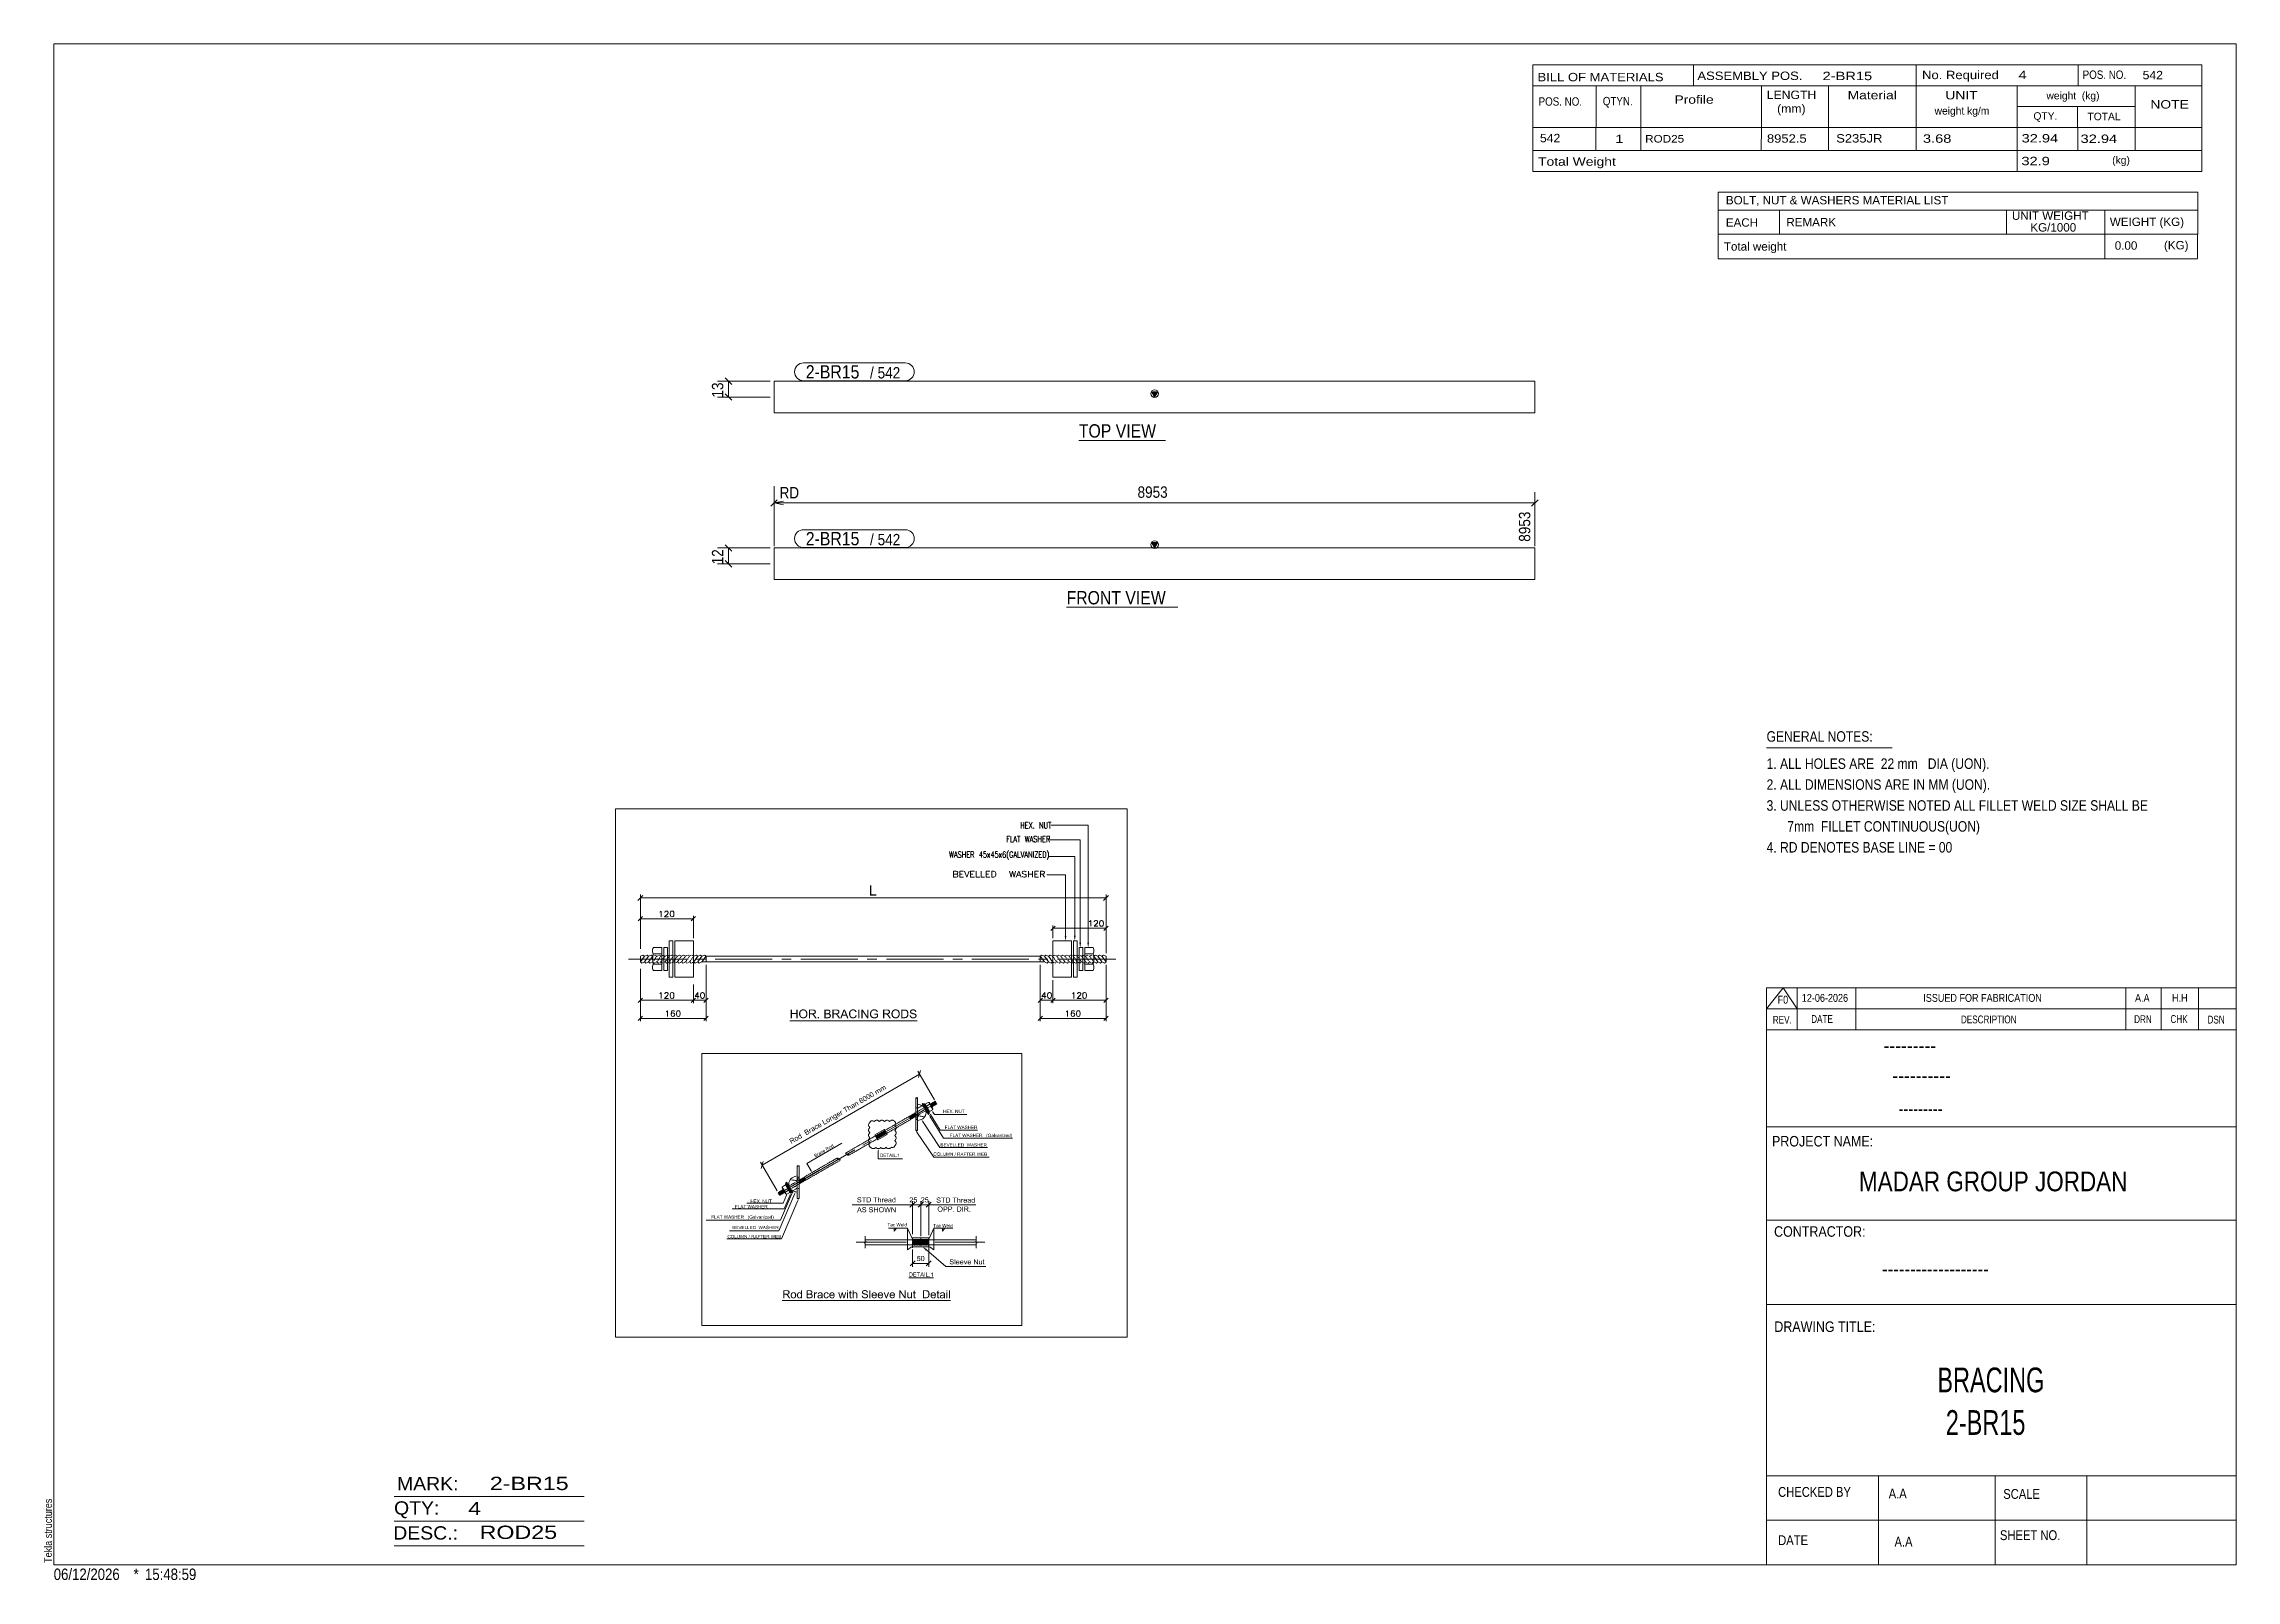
# Model space of a CAD drawing. Header units: millimetres. Extents: x 2 to 579, y 1 to 405.
import ezdxf

# ---------------------------------------------------------------- set-up
doc = ezdxf.new("R2010")
doc.units = ezdxf.units.MM
doc.linetypes.add('XKITLINE00', pattern=[0])
for name, color, linetype, lineweight in [('Dimensions', 7, 'Continuous', 0), ('DrawingSheet', 5, 'Continuous', 0), ('GraphicObject', 6, 'Continuous', 0), ('LinkedObject', 7, 'Continuous', 0), ('OtherObjectType', 7, 'Continuous', 0), ('Part', 2, 'Continuous', 0), ('PartMark', 7, 'Continuous', 0)]:
    doc.layers.add(name, color=color, linetype=linetype, lineweight=lineweight)
doc.styles.add('@ARIAL_UNICODE_MS_BOLD', font='ARIAL.TTF')
doc.styles.add('ARIAL', font='ARIAL.TTF')
doc.styles.add('ARIAL_NARROW', font='ARIALN.TTF')
doc.styles.add('COMIC_SANS_MS_BOLD', font='COMICBD.TTF')
doc.styles.add('SWIS721_EX_BT', font='ARIAL.TTF')
doc.styles.add('SWISSE', font='ARIAL.TTF')

# ---------------------------------------------------------------- blocks, each defined once
blk = doc.blocks.new('*A1')
at = {"layer": 'Part'}
blk.add_hatch(color=2, dxfattribs=at).paths.add_polyline_path([(293.75, 273.82), (295.35, 273.82), (294.55, 272.42)], flags=17)
at = {"layer": 'Part', "color": 2, "linetype": 'XKITLINE00', "lineweight": 0}
for p, q in [((194.45, 272.42), (294.45, 272.42)), ((194.45, 264.09), (194.45, 272.42)), ((294.55, 272.42), (293.75, 273.82)), ((293.75, 273.82), (295.35, 273.82)), ((295.35, 273.82), (294.55, 272.42)), ((294.55, 272.42), (394.55, 272.42)), ((394.55, 272.42), (394.55, 264.09)), ((294.45, 264.09), (194.45, 264.09)), ((394.55, 264.09), (294.55, 264.09))]:
    blk.add_line(p, q, dxfattribs=at)
blk.add_circle((294.55, 273.32), 1, dxfattribs=at)
blk = doc.blocks.new('*A2')
at = {"layer": 'Part'}
blk.add_hatch(color=2, dxfattribs=at).paths.add_polyline_path([(293.75, 313.52), (295.35, 313.52), (294.55, 312.12)], flags=17)
at = {"layer": 'Part', "color": 2, "linetype": 'XKITLINE00', "lineweight": 0}
for p, q in [((294.45, 316.29), (194.45, 316.29)), ((194.45, 316.29), (194.45, 307.96)), ((294.55, 312.12), (293.75, 313.52)), ((293.75, 313.52), (295.35, 313.52)), ((394.55, 316.29), (294.55, 316.29)), ((295.35, 313.52), (294.55, 312.12)), ((394.55, 307.96), (394.55, 316.29)), ((194.45, 307.96), (294.45, 307.96)), ((294.55, 307.96), (394.55, 307.96))]:
    blk.add_line(p, q, dxfattribs=at)
blk.add_circle((294.55, 313.02), 1, dxfattribs=at)
blk = doc.blocks.new('*A3')
at = {"layer": 'GraphicObject', "color": 3, "linetype": 'XKITLINE00', "lineweight": 0}
for p, q in [((287.35, 203.77), (152.79, 203.77)), ((152.79, 203.77), (152.79, 64.82)), ((287.35, 64.82), (287.35, 203.77)), ((152.79, 64.82), (287.35, 64.82))]:
    blk.add_line(p, q, dxfattribs=at)
blk = doc.blocks.new('*A4')
at = {"layer": 'LinkedObject'}
for color, points in [(7, [(220.04, 183.67), (219.68, 180.97), (219.68, 183.67)]), (7, [(220.04, 181.29), (219.68, 180.97), (220.04, 183.67)]), (7, [(219.68, 180.97), (220.04, 181.29), (221.37, 180.97)]), (7, [(221.37, 180.97), (220.04, 181.29), (221.37, 181.29)]), (1, [(271.34, 170.39), (271.11, 169.04), (270.89, 170.39)]), (1, [(273.78, 170.45), (273.55, 169.1), (273.33, 170.45)]), (1, [(275.19, 168.61), (274.97, 167.26), (274.74, 168.61)]), (1, [(277.29, 168.65), (277.06, 167.3), (276.84, 168.65)]), (7, [(199.13, 150.09), (198.83, 148.75), (198.83, 151.03)]), (7, [(199.13, 150.09), (198.83, 151.03), (199.13, 151.03)]), (7, [(199.13, 149.82), (198.83, 148.75), (199.13, 150.09)]), (7, [(199.13, 150.09), (200.32, 149.82), (199.13, 149.82)]), (7, [(200.32, 150.09), (200.32, 149.82), (199.13, 150.09)]), (7, [(200.62, 151.03), (200.32, 150.09), (200.32, 151.03)]), (7, [(200.32, 149.82), (200.32, 150.09), (200.62, 151.03)]), (7, [(200.32, 149.82), (200.62, 151.03), (200.62, 148.75)]), (7, [(201.34, 150.75), (201.03, 149.86), (201.18, 150.59)]), (7, [(201.46, 150.48), (201.03, 149.86), (201.34, 150.75)]), (7, [(201.18, 150.59), (201.03, 149.86), (201.03, 150.14)]), (7, [(201.34, 150.11), (201.03, 149.86), (201.46, 150.48)]), (7, [(201.03, 149.86), (201.34, 150.11), (201.34, 149.85)]), (7, [(201.89, 151.07), (201.34, 150.75), (201.49, 150.91)]), (7, [(202.13, 151.07), (201.34, 150.75), (201.89, 151.07)]), (7, [(201.97, 150.81), (201.34, 150.75), (202.13, 151.07)]), (7, [(201.69, 150.7), (201.34, 150.75), (201.97, 150.81)]), (7, [(201.34, 150.75), (201.69, 150.7), (201.57, 150.59)]), (7, [(201.46, 150.48), (201.34, 150.75), (201.57, 150.59)]), (7, [(201.97, 150.81), (202.13, 151.07), (202.13, 150.81)]), (7, [(202.13, 151.07), (202.24, 150.81), (202.13, 150.81)]), (7, [(202.57, 151), (202.13, 151.07), (202.29, 151.07)]), (7, [(202.7, 150.92), (202.13, 151.07), (202.57, 151)]), (7, [(202.45, 150.75), (202.13, 151.07), (202.7, 150.92)]), (7, [(202.24, 150.81), (202.13, 151.07), (202.45, 150.75)]), (7, [(202.45, 150.75), (202.7, 150.92), (202.54, 150.7)]), (7, [(202.7, 150.92), (202.63, 150.64), (202.54, 150.7)]), (7, [(202.63, 150.64), (202.7, 150.92), (202.77, 150.48)]), (7, [(203.02, 150.63), (202.7, 150.92), (202.82, 150.84)]), (7, [(203.08, 150.5), (202.7, 150.92), (203.02, 150.63)]), (7, [(202.77, 150.48), (202.7, 150.92), (203.08, 150.5)]), (7, [(202.77, 150.48), (203.08, 150.5), (202.81, 150.37)]), (7, [(203.08, 150.5), (202.86, 150.27), (202.81, 150.37)]), (7, [(202.86, 150.27), (203.08, 150.5), (202.91, 150.03)]), (7, [(202.91, 150.03), (203.08, 150.5), (203.22, 150.06)]), (7, [(202.91, 149.89), (203.22, 150.06), (203.22, 149.89)]), (7, [(202.91, 150.03), (203.22, 150.06), (202.91, 149.89)]), (7, [(203.22, 150.06), (203.08, 150.5), (203.15, 150.36)]), (7, [(203.92, 150.02), (203.61, 148.75), (203.61, 151.03)]), (7, [(203.61, 151.03), (203.92, 150.78), (203.92, 150.02)]), (7, [(204.64, 150.78), (203.61, 151.03), (204.63, 151.03)]), (7, [(203.92, 150.78), (203.61, 151.03), (204.64, 150.78)]), (7, [(203.92, 150.02), (203.92, 149.76), (203.61, 148.75)]), (7, [(204.27, 149.76), (203.92, 150.02), (204.57, 150.02)]), (7, [(203.92, 149.76), (203.92, 150.02), (204.27, 149.76)]), (7, [(204.27, 149.76), (204.57, 150.02), (204.32, 149.76)]), (7, [(204.32, 149.76), (204.57, 150.02), (204.41, 149.76)]), (7, [(204.41, 149.76), (204.57, 150.02), (204.43, 149.75)]), (7, [(204.43, 149.75), (204.57, 150.02), (204.47, 149.74)]), (7, [(204.47, 149.74), (204.57, 150.02), (204.54, 149.71)]), (7, [(204.54, 149.71), (204.57, 150.02), (204.67, 150.02)]), (7, [(204.54, 149.71), (204.67, 150.02), (204.57, 149.69)]), (7, [(204.67, 150.02), (204.8, 149.79), (204.57, 149.69)]), (7, [(204.63, 151.03), (204.77, 150.78), (204.64, 150.78)]), (7, [(205.01, 151), (204.63, 151.03), (204.78, 151.03)]), (7, [(205.09, 150.97), (204.63, 151.03), (205.01, 151)]), (7, [(204.95, 150.73), (204.63, 151.03), (205.09, 150.97)]), (7, [(204.77, 150.78), (204.63, 151.03), (204.95, 150.73)]), (7, [(204.83, 150.05), (204.8, 149.79), (204.67, 150.02)]), (7, [(204.8, 149.79), (204.83, 150.05), (204.96, 149.81)]), (7, [(204.89, 150.07), (205.28, 150), (204.83, 150.05)]), (7, [(205.2, 149.92), (204.83, 150.05), (205.28, 150)]), (7, [(204.96, 149.81), (204.83, 150.05), (205.2, 149.92)]), (7, [(204.95, 150.09), (205.28, 150), (204.89, 150.07)]), (7, [(205.09, 150.97), (205.01, 150.68), (204.95, 150.73)]), (7, [(205.28, 150), (204.95, 150.09), (205.04, 150.16)]), (7, [(205.17, 150.94), (205.01, 150.68), (205.09, 150.97)]), (7, [(205.01, 150.68), (205.17, 150.94), (205.07, 150.62)]), (7, [(205.07, 150.2), (205.28, 150), (205.04, 150.16)]), (7, [(205.07, 150.62), (205.17, 150.94), (205.34, 150.75)]), (7, [(205.34, 150.75), (205.13, 150.49), (205.07, 150.62)]), (7, [(205.1, 150.25), (205.28, 150), (205.07, 150.2)]), (7, [(205.1, 150.25), (205.44, 150.41), (205.28, 150)]), (7, [(205.13, 150.35), (205.44, 150.41), (205.1, 150.25)]), (7, [(205.39, 150.68), (205.13, 150.49), (205.34, 150.75)]), (7, [(205.44, 150.5), (205.13, 150.49), (205.39, 150.68)]), (7, [(205.44, 150.41), (205.13, 150.49), (205.44, 150.5)]), (7, [(205.13, 150.49), (205.44, 150.41), (205.13, 150.41)]), (7, [(205.44, 150.41), (205.13, 150.35), (205.13, 150.41)]), (7, [(205.34, 150.75), (205.17, 150.94), (205.3, 150.83)]), (7, [(205.28, 150), (205.44, 150.41), (205.36, 150.08)]), (7, [(205.36, 150.08), (205.44, 150.41), (205.44, 150.29)]), (7, [(207.68, 151.03), (207.98, 149.8), (207.68, 148.75)]), (7, [(207.98, 150.07), (207.98, 149.8), (207.68, 151.03)]), (7, [(207.68, 151.03), (207.98, 150.76), (207.98, 150.07)]), (7, [(208.44, 150.76), (207.68, 151.03), (208.53, 151.03)]), (7, [(207.98, 150.76), (207.68, 151.03), (208.44, 150.76)]), (7, [(208.51, 149.8), (207.98, 150.07), (208.47, 150.07)]), (7, [(207.98, 149.8), (207.98, 150.07), (208.51, 149.8)]), (7, [(208.44, 150.76), (208.53, 151.03), (208.56, 150.76)]), (7, [(208.62, 149.8), (208.47, 150.07), (208.57, 150.07)]), (7, [(208.51, 149.8), (208.47, 150.07), (208.62, 149.8)]), (7, [(208.53, 151.03), (208.73, 150.75), (208.56, 150.76)]), (7, [(208.67, 151.03), (208.73, 150.75), (208.53, 151.03)]), (7, [(208.72, 150.09), (208.97, 149.96), (208.57, 150.07)]), (7, [(208.57, 150.07), (208.97, 149.96), (208.62, 149.8)]), (7, [(208.62, 149.8), (208.97, 149.96), (208.78, 149.78)]), (7, [(208.88, 151), (208.73, 150.75), (208.67, 151.03)]), (7, [(208.76, 150.1), (209.05, 150), (208.72, 150.09)]), (7, [(208.97, 149.96), (208.72, 150.09), (209.05, 150)]), (7, [(208.73, 150.75), (208.88, 151), (208.78, 150.73)]), (7, [(208.82, 150.12), (209.05, 150), (208.76, 150.1)]), (7, [(208.78, 150.73), (208.88, 151), (208.83, 150.71)]), (7, [(208.97, 149.96), (208.84, 149.76), (208.78, 149.78)]), (7, [(208.91, 150.17), (209.05, 150), (208.82, 150.12)]), (7, [(208.83, 150.71), (208.88, 151), (208.95, 150.96)]), (7, [(208.95, 150.96), (208.91, 150.66), (208.83, 150.71)]), (7, [(208.84, 149.76), (208.97, 149.96), (208.9, 149.75)]), (7, [(208.9, 149.75), (208.97, 149.96), (208.99, 149.68)]), (7, [(209.03, 150.93), (208.91, 150.66), (208.95, 150.96)]), (7, [(209.16, 150.82), (208.91, 150.66), (209.03, 150.93)]), (7, [(209.2, 150.75), (208.91, 150.66), (209.16, 150.82)]), (7, [(208.91, 150.66), (209.2, 150.75), (208.94, 150.61)]), (7, [(209.21, 150.17), (208.91, 150.17), (208.97, 150.25)]), (7, [(209.17, 150.11), (208.91, 150.17), (209.21, 150.17)]), (7, [(209.05, 150), (208.91, 150.17), (209.17, 150.11)]), (7, [(209.2, 150.75), (208.97, 150.57), (208.94, 150.61)]), (7, [(208.97, 150.57), (209.2, 150.75), (209, 150.47)]), (7, [(208.97, 150.25), (209.29, 150.45), (209.21, 150.17)]), (7, [(209, 150.35), (209.29, 150.45), (208.97, 150.25)]), (7, [(209.24, 149.83), (208.97, 149.96), (209.08, 149.93)]), (7, [(208.99, 149.68), (208.97, 149.96), (209.24, 149.83)]), (7, [(209, 150.47), (209.2, 150.75), (209.29, 150.45)]), (7, [(209.29, 150.45), (209, 150.41), (209, 150.47)]), (7, [(209, 150.41), (209.29, 150.45), (209, 150.35)]), (7, [(209.29, 150.53), (209.2, 150.75), (209.25, 150.68)]), (7, [(209.29, 150.45), (209.2, 150.75), (209.29, 150.53)]), (7, [(209.21, 150.17), (209.29, 150.45), (209.25, 150.24)]), (7, [(209.25, 150.24), (209.29, 150.45), (209.29, 150.37)]), (7, [(210.12, 150.02), (209.82, 148.75), (209.82, 151.03)]), (7, [(209.82, 151.03), (210.12, 150.78), (210.12, 150.02)]), (7, [(210.85, 150.78), (209.82, 151.03), (210.84, 151.03)]), (7, [(210.12, 150.78), (209.82, 151.03), (210.85, 150.78)]), (7, [(210.12, 150.02), (210.12, 149.76), (209.82, 148.75)]), (7, [(210.48, 149.76), (210.12, 150.02), (210.77, 150.02)]), (7, [(210.12, 149.76), (210.12, 150.02), (210.48, 149.76)]), (7, [(210.48, 149.76), (210.77, 150.02), (210.53, 149.76)]), (7, [(210.53, 149.76), (210.77, 150.02), (210.62, 149.76)]), (7, [(210.62, 149.76), (210.77, 150.02), (210.64, 149.75)]), (7, [(210.64, 149.75), (210.77, 150.02), (210.68, 149.74)]), (7, [(210.68, 149.74), (210.77, 150.02), (210.75, 149.71)]), (7, [(210.75, 149.71), (210.77, 150.02), (210.88, 150.02)]), (7, [(210.75, 149.71), (210.88, 150.02), (210.78, 149.69)]), (7, [(210.88, 150.02), (211, 149.79), (210.78, 149.69)]), (7, [(210.84, 151.03), (210.97, 150.78), (210.85, 150.78)]), (7, [(211.22, 151), (210.84, 151.03), (210.99, 151.03)]), (7, [(211.3, 150.97), (210.84, 151.03), (211.22, 151)]), (7, [(211.16, 150.73), (210.84, 151.03), (211.3, 150.97)]), (7, [(210.97, 150.78), (210.84, 151.03), (211.16, 150.73)]), (7, [(211.04, 150.05), (211, 149.79), (210.88, 150.02)]), (7, [(211, 149.79), (211.04, 150.05), (211.17, 149.81)]), (7, [(211.1, 150.07), (211.49, 150), (211.04, 150.05)]), (7, [(211.41, 149.92), (211.04, 150.05), (211.49, 150)]), (7, [(211.17, 149.81), (211.04, 150.05), (211.41, 149.92)]), (7, [(211.16, 150.09), (211.49, 150), (211.1, 150.07)]), (7, [(211.3, 150.97), (211.22, 150.68), (211.16, 150.73)]), (7, [(211.49, 150), (211.16, 150.09), (211.25, 150.16)]), (7, [(211.38, 150.94), (211.22, 150.68), (211.3, 150.97)]), (7, [(211.22, 150.68), (211.38, 150.94), (211.28, 150.62)]), (7, [(211.28, 150.2), (211.49, 150), (211.25, 150.16)]), (7, [(211.28, 150.62), (211.38, 150.94), (211.55, 150.75)]), (7, [(211.55, 150.75), (211.34, 150.49), (211.28, 150.62)]), (7, [(211.31, 150.25), (211.49, 150), (211.28, 150.2)]), (7, [(211.31, 150.25), (211.65, 150.41), (211.49, 150)]), (7, [(211.34, 150.35), (211.65, 150.41), (211.31, 150.25)]), (7, [(211.6, 150.68), (211.34, 150.49), (211.55, 150.75)]), (7, [(211.65, 150.5), (211.34, 150.49), (211.6, 150.68)]), (7, [(211.65, 150.41), (211.34, 150.49), (211.65, 150.5)]), (7, [(211.34, 150.49), (211.65, 150.41), (211.34, 150.41)]), (7, [(211.65, 150.41), (211.34, 150.35), (211.34, 150.41)]), (7, [(211.55, 150.75), (211.38, 150.94), (211.51, 150.83)]), (7, [(211.49, 150), (211.65, 150.41), (211.57, 150.08)]), (7, [(211.57, 150.08), (211.65, 150.41), (211.65, 150.29)]), (7, [(212.75, 151.03), (212.78, 150.35), (211.87, 148.75)]), (7, [(211.87, 148.75), (212.78, 150.35), (212.53, 149.69)]), (7, [(212.78, 150.35), (212.75, 151.03), (212.82, 150.46)]), (7, [(212.82, 150.46), (212.75, 151.03), (212.88, 150.68)]), (7, [(212.88, 150.68), (212.75, 151.03), (212.9, 150.79)]), (7, [(213.08, 151.03), (212.9, 150.79), (212.75, 151.03)]), (7, [(212.9, 150.79), (213.08, 151.03), (212.93, 150.7)]), (7, [(212.93, 150.7), (213.08, 151.03), (213.01, 150.46)]), (7, [(213.01, 150.46), (213.08, 151.03), (213.07, 150.32)]), (7, [(213.07, 150.32), (213.08, 151.03), (213.31, 149.69)]), (7, [(213.31, 149.69), (213.08, 151.03), (213.4, 149.44)]), (7, [(213.4, 149.44), (213.08, 151.03), (214.01, 148.75)]), (7, [(214.51, 150.24), (214.17, 150.09), (214.23, 150.4)]), (7, [(214.48, 150.02), (214.17, 150.09), (214.51, 150.24)]), (7, [(214.17, 150.09), (214.48, 150.02), (214.17, 149.91)]), (7, [(214.17, 149.91), (214.48, 150.02), (214.48, 149.91)]), (7, [(214.55, 150.35), (214.23, 150.4), (214.3, 150.53)]), (7, [(214.51, 150.24), (214.23, 150.4), (214.55, 150.35)]), (7, [(214.37, 150.66), (214.71, 150.62), (214.3, 150.53)]), (7, [(214.3, 150.53), (214.71, 150.62), (214.58, 150.45)]), (7, [(214.55, 150.35), (214.3, 150.53), (214.58, 150.45)]), (7, [(214.56, 150.86), (214.71, 150.62), (214.37, 150.66)]), (7, [(214.69, 150.93), (214.71, 150.62), (214.56, 150.86)]), (7, [(214.82, 151), (215.11, 150.81), (214.69, 150.93)]), (7, [(214.69, 150.93), (215.11, 150.81), (214.89, 150.75)]), (7, [(214.71, 150.62), (214.69, 150.93), (214.8, 150.69)]), (7, [(214.8, 150.69), (214.69, 150.93), (214.89, 150.75)]), (7, [(215.09, 151.07), (215.11, 150.81), (214.82, 151)]), (7, [(215.24, 151.07), (215.11, 150.81), (215.09, 151.07)]), (7, [(215.11, 150.81), (215.24, 151.07), (215.24, 150.81)]), (7, [(215.24, 151.07), (215.35, 150.81), (215.24, 150.81)]), (7, [(215.7, 150.98), (215.24, 151.07), (215.42, 151.07)]), (7, [(215.82, 150.9), (215.24, 151.07), (215.7, 150.98)]), (7, [(215.54, 150.76), (215.24, 151.07), (215.82, 150.9)]), (7, [(215.35, 150.81), (215.24, 151.07), (215.54, 150.76)]), (7, [(215.54, 150.76), (215.82, 150.9), (215.62, 150.7)]), (7, [(215.82, 150.9), (215.69, 150.64), (215.62, 150.7)]), (7, [(215.69, 150.64), (215.82, 150.9), (215.81, 150.46)]), (7, [(215.81, 150.46), (215.82, 150.9), (216.15, 150.41)]), (7, [(215.81, 150.46), (216.15, 150.41), (215.85, 150.34)]), (7, [(216.1, 150.56), (215.82, 150.9), (215.94, 150.81)]), (7, [(216.15, 150.41), (215.82, 150.9), (216.1, 150.56)]), (7, [(216.91, 151.03), (216.61, 148.75), (216.61, 151.03)]), (7, [(216.91, 148.75), (216.61, 148.75), (216.91, 151.03)]), (7, [(217.44, 151.03), (217.73, 150.54), (217.44, 148.75)]), (7, [(217.73, 150.54), (217.44, 151.03), (217.75, 151.03)]), (7, [(217.44, 148.75), (217.73, 150.54), (217.73, 148.75)]), (7, [(217.73, 150.54), (217.75, 151.03), (218.93, 148.75)]), (7, [(218.93, 148.75), (217.75, 151.03), (218.95, 149.24)]), (7, [(219.24, 151.03), (218.95, 149.24), (218.95, 151.03)]), (7, [(219.24, 148.75), (218.95, 149.24), (219.24, 151.03)]), (7, [(219.81, 150.5), (219.67, 150.05), (219.74, 150.36)]), (7, [(220.03, 150.25), (219.67, 150.05), (219.81, 150.5)]), (7, [(219.98, 150.02), (219.67, 150.05), (220.03, 150.25)]), (7, [(219.67, 150.05), (219.98, 150.02), (219.67, 149.88)]), (7, [(219.67, 149.88), (219.98, 150.02), (219.98, 149.9)]), (7, [(220.21, 150.93), (219.81, 150.5), (220.08, 150.86)]), (7, [(220.38, 150.72), (219.81, 150.5), (220.21, 150.93)]), (7, [(220.08, 150.86), (219.81, 150.5), (219.88, 150.65)]), (7, [(220.26, 150.64), (219.81, 150.5), (220.38, 150.72)]), (7, [(220.22, 150.58), (219.81, 150.5), (220.26, 150.64)]), (7, [(220.17, 150.53), (219.81, 150.5), (220.22, 150.58)]), (7, [(220.1, 150.42), (219.81, 150.5), (220.17, 150.53)]), (7, [(219.81, 150.5), (220.1, 150.42), (220.07, 150.36)]), (7, [(220.03, 150.25), (219.81, 150.5), (220.07, 150.36)]), (7, [(220.65, 151.07), (220.21, 150.93), (220.35, 151)]), (7, [(220.71, 150.81), (220.21, 150.93), (220.65, 151.07)]), (7, [(220.21, 150.93), (220.46, 150.75), (220.38, 150.72)]), (7, [(220.46, 150.75), (220.21, 150.93), (220.54, 150.78)]), (7, [(220.54, 150.78), (220.21, 150.93), (220.71, 150.81)]), (7, [(220.82, 150.81), (220.65, 151.07), (220.82, 151.07)]), (7, [(220.71, 150.81), (220.65, 151.07), (220.82, 150.81)]), (7, [(220.82, 151.07), (220.91, 150.81), (220.82, 150.81)]), (7, [(220.94, 151.07), (220.91, 150.81), (220.82, 151.07)]), (7, [(220.91, 150.81), (220.94, 151.07), (221.06, 150.78)]), (7, [(221.27, 150.99), (220.94, 151.07), (221.17, 151.03)]), (7, [(221.06, 150.78), (220.94, 151.07), (221.27, 150.99)]), (7, [(221.06, 150.78), (221.27, 150.99), (221.13, 150.75)]), (7, [(221.27, 150.99), (221.2, 150.72), (221.13, 150.75)]), (7, [(221.2, 150.72), (221.27, 150.99), (221.31, 150.64)]), (7, [(221.52, 150.84), (221.27, 150.99), (221.37, 150.95)]), (7, [(221.58, 150.77), (221.27, 150.99), (221.52, 150.84)]), (7, [(221.31, 150.64), (221.27, 150.99), (221.58, 150.77)]), (7, [(221.31, 150.64), (221.58, 150.77), (221.35, 150.59)]), (7, [(221.58, 150.77), (221.39, 150.54), (221.35, 150.59)]), (7, [(221.39, 150.54), (221.58, 150.77), (221.45, 150.41)]), (7, [(221.45, 150.41), (221.58, 150.77), (221.72, 150.51)]), (7, [(221.45, 150.41), (221.72, 150.51), (221.48, 150.32)]), (7, [(221.48, 150.32), (221.72, 150.51), (221.75, 150.39)]), (7, [(221.72, 150.51), (221.58, 150.77), (221.64, 150.7)]), (7, [(223.43, 150.02), (223.13, 148.75), (223.13, 151.03)]), (7, [(223.13, 151.03), (223.43, 150.78), (223.43, 150.02)]), (7, [(224.15, 150.78), (223.13, 151.03), (224.14, 151.03)]), (7, [(223.43, 150.78), (223.13, 151.03), (224.15, 150.78)]), (7, [(223.43, 150.02), (223.43, 149.76), (223.13, 148.75)]), (7, [(223.78, 149.76), (223.43, 150.02), (224.08, 150.02)]), (7, [(223.43, 149.76), (223.43, 150.02), (223.78, 149.76)]), (7, [(223.78, 149.76), (224.08, 150.02), (223.84, 149.76)]), (7, [(223.84, 149.76), (224.08, 150.02), (223.92, 149.76)]), (7, [(223.92, 149.76), (224.08, 150.02), (223.95, 149.75)]), (7, [(223.95, 149.75), (224.08, 150.02), (223.98, 149.74)]), (7, [(223.98, 149.74), (224.08, 150.02), (224.05, 149.71)]), (7, [(224.05, 149.71), (224.08, 150.02), (224.18, 150.02)]), (7, [(224.05, 149.71), (224.18, 150.02), (224.08, 149.69)]), (7, [(224.18, 150.02), (224.31, 149.79), (224.08, 149.69)]), (7, [(224.14, 151.03), (224.28, 150.78), (224.15, 150.78)]), (7, [(224.52, 151), (224.14, 151.03), (224.29, 151.03)]), (7, [(224.6, 150.97), (224.14, 151.03), (224.52, 151)]), (7, [(224.46, 150.73), (224.14, 151.03), (224.6, 150.97)]), (7, [(224.28, 150.78), (224.14, 151.03), (224.46, 150.73)]), (7, [(224.34, 150.05), (224.31, 149.79), (224.18, 150.02)]), (7, [(224.31, 149.79), (224.34, 150.05), (224.47, 149.81)]), (7, [(224.4, 150.07), (224.79, 150), (224.34, 150.05)]), (7, [(224.72, 149.92), (224.34, 150.05), (224.79, 150)]), (7, [(224.47, 149.81), (224.34, 150.05), (224.72, 149.92)]), (7, [(224.46, 150.09), (224.79, 150), (224.4, 150.07)]), (7, [(224.6, 150.97), (224.52, 150.68), (224.46, 150.73)]), (7, [(224.79, 150), (224.46, 150.09), (224.55, 150.16)]), (7, [(224.68, 150.94), (224.52, 150.68), (224.6, 150.97)]), (7, [(224.52, 150.68), (224.68, 150.94), (224.58, 150.62)]), (7, [(224.58, 150.2), (224.79, 150), (224.55, 150.16)]), (7, [(224.58, 150.62), (224.68, 150.94), (224.86, 150.75)]), (7, [(224.86, 150.75), (224.64, 150.49), (224.58, 150.62)]), (7, [(224.61, 150.25), (224.79, 150), (224.58, 150.2)]), (7, [(224.61, 150.25), (224.95, 150.41), (224.79, 150)]), (7, [(224.64, 150.35), (224.95, 150.41), (224.61, 150.25)]), (7, [(224.9, 150.68), (224.64, 150.49), (224.86, 150.75)]), (7, [(224.95, 150.5), (224.64, 150.49), (224.9, 150.68)]), (7, [(224.95, 150.41), (224.64, 150.49), (224.95, 150.5)]), (7, [(224.64, 150.49), (224.95, 150.41), (224.64, 150.41)]), (7, [(224.95, 150.41), (224.64, 150.35), (224.64, 150.41)]), (7, [(224.86, 150.75), (224.68, 150.94), (224.81, 150.83)]), (7, [(224.79, 150), (224.95, 150.41), (224.87, 150.08)]), (7, [(224.87, 150.08), (224.95, 150.41), (224.95, 150.29)]), (7, [(225.64, 150.75), (225.33, 149.86), (225.49, 150.59)]), (7, [(225.76, 150.48), (225.33, 149.86), (225.64, 150.75)]), (7, [(225.49, 150.59), (225.33, 149.86), (225.33, 150.14)]), (7, [(225.64, 150.11), (225.33, 149.86), (225.76, 150.48)]), (7, [(225.33, 149.86), (225.64, 150.11), (225.64, 149.85)]), (7, [(226.19, 151.07), (225.64, 150.75), (225.79, 150.91)]), (7, [(226.43, 151.07), (225.64, 150.75), (226.19, 151.07)]), (7, [(226.27, 150.81), (225.64, 150.75), (226.43, 151.07)]), (7, [(225.99, 150.7), (225.64, 150.75), (226.27, 150.81)]), (7, [(225.64, 150.75), (225.99, 150.7), (225.88, 150.59)]), (7, [(225.76, 150.48), (225.64, 150.75), (225.88, 150.59)]), (7, [(226.27, 150.81), (226.43, 151.07), (226.43, 150.81)]), (7, [(226.43, 151.07), (226.54, 150.81), (226.43, 150.81)]), (7, [(226.87, 151), (226.43, 151.07), (226.59, 151.07)]), (7, [(227, 150.92), (226.43, 151.07), (226.87, 151)]), (7, [(226.75, 150.75), (226.43, 151.07), (227, 150.92)]), (7, [(226.54, 150.81), (226.43, 151.07), (226.75, 150.75)]), (7, [(226.75, 150.75), (227, 150.92), (226.84, 150.7)]), (7, [(227, 150.92), (226.93, 150.64), (226.84, 150.7)]), (7, [(226.93, 150.64), (227, 150.92), (227.07, 150.48)]), (7, [(227.32, 150.63), (227, 150.92), (227.13, 150.84)]), (7, [(227.39, 150.5), (227, 150.92), (227.32, 150.63)]), (7, [(227.07, 150.48), (227, 150.92), (227.39, 150.5)]), (7, [(227.07, 150.48), (227.39, 150.5), (227.11, 150.37)]), (7, [(227.39, 150.5), (227.16, 150.27), (227.11, 150.37)]), (7, [(227.16, 150.27), (227.39, 150.5), (227.21, 150.03)]), (7, [(227.21, 150.03), (227.39, 150.5), (227.52, 150.06)]), (7, [(227.21, 149.89), (227.52, 150.06), (227.52, 149.89)]), (7, [(227.21, 150.03), (227.52, 150.06), (227.21, 149.89)]), (7, [(227.52, 150.06), (227.39, 150.5), (227.45, 150.36)]), (7, [(227.91, 151.03), (228.21, 150.76), (227.91, 148.75)]), (7, [(228.69, 150.76), (227.91, 151.03), (228.7, 151.03)]), (7, [(228.21, 150.76), (227.91, 151.03), (228.69, 150.76)]), (7, [(227.91, 148.75), (228.21, 150.76), (228.21, 149.02)]), (7, [(228.7, 151.03), (228.83, 150.76), (228.69, 150.76)]), (7, [(228.83, 151.03), (228.83, 150.76), (228.7, 151.03)]), (7, [(228.83, 151.03), (229.02, 150.74), (228.83, 150.76)]), (7, [(229.03, 151.02), (229.02, 150.74), (228.83, 151.03)]), (7, [(229.1, 151), (229.02, 150.74), (229.03, 151.02)]), (7, [(229.1, 151), (229.08, 150.72), (229.02, 150.74)]), (7, [(229.08, 150.72), (229.1, 151), (229.17, 150.68)]), (7, [(229.37, 150.9), (229.1, 151), (229.2, 150.98)]), (7, [(229.44, 150.84), (229.1, 151), (229.37, 150.9)]), (7, [(229.31, 150.55), (229.1, 151), (229.44, 150.84)]), (7, [(229.17, 150.68), (229.1, 151), (229.31, 150.55)]), (7, [(229.44, 150.84), (229.37, 150.46), (229.31, 150.55)]), (7, [(229.53, 150.76), (229.37, 150.46), (229.44, 150.84)]), (7, [(229.67, 150.56), (229.37, 150.46), (229.53, 150.76)]), (7, [(229.37, 150.46), (229.67, 150.56), (229.43, 150.36)]), (7, [(229.43, 150.36), (229.67, 150.56), (229.71, 150.45)]), (7, [(229.71, 150.45), (229.49, 150.09), (229.43, 150.36)]), (7, [(229.75, 150.33), (229.49, 150.09), (229.71, 150.45)]), (7, [(229.8, 150.05), (229.49, 150.09), (229.75, 150.33)]), (7, [(229.8, 149.9), (229.49, 150.09), (229.8, 150.05)]), (7, [(229.49, 150.09), (229.8, 149.9), (229.49, 149.91)]), (7, [(230.3, 150.76), (230.2, 150.44), (230.25, 150.69)]), (7, [(230.55, 150.65), (230.2, 150.44), (230.3, 150.76)]), (7, [(230.25, 150.69), (230.2, 150.44), (230.2, 150.53)]), (7, [(230.49, 150.53), (230.2, 150.44), (230.55, 150.65)]), (7, [(230.2, 150.44), (230.49, 150.53), (230.49, 150.46)]), (7, [(230.49, 150.4), (230.2, 150.44), (230.49, 150.46)]), (7, [(230.2, 150.44), (230.49, 150.4), (230.2, 150.36)]), (7, [(230.2, 150.36), (230.49, 150.4), (230.24, 150.22)]), (7, [(230.24, 150.22), (230.49, 150.4), (230.28, 150.16)]), (7, [(230.28, 150.16), (230.49, 150.4), (230.53, 150.3)]), (7, [(230.53, 150.3), (230.44, 149.99), (230.28, 150.16)]), (7, [(230.28, 150.16), (230.44, 149.99), (230.32, 150.09)]), (7, [(230.35, 150.84), (230.62, 150.7), (230.3, 150.76)]), (7, [(230.3, 150.76), (230.62, 150.7), (230.55, 150.65)]), (7, [(230.49, 150.95), (230.62, 150.7), (230.35, 150.84)]), (7, [(230.58, 150.26), (230.44, 149.99), (230.53, 150.3)]), (7, [(230.44, 149.99), (230.58, 150.26), (230.52, 149.94)]), (7, [(230.68, 150.75), (230.49, 150.95), (230.58, 150.99)]), (7, [(230.62, 150.7), (230.49, 150.95), (230.68, 150.75)]), (7, [(230.52, 149.94), (230.58, 150.26), (230.62, 150.22)]), (7, [(230.52, 149.94), (230.62, 150.22), (230.59, 149.91)]), (7, [(230.68, 151.03), (230.88, 150.8), (230.58, 150.99)]), (7, [(230.58, 150.99), (230.88, 150.8), (230.68, 150.75)]), (7, [(230.59, 149.91), (230.62, 150.22), (230.81, 149.84)]), (7, [(230.81, 149.84), (230.62, 150.22), (230.85, 150.14)]), (7, [(230.89, 151.07), (230.88, 150.8), (230.68, 151.03)]), (7, [(230.81, 149.84), (230.85, 150.14), (230.96, 149.8)]), (7, [(230.96, 149.8), (230.85, 150.14), (231.03, 150.09)]), (7, [(231, 151.07), (230.88, 150.8), (230.89, 151.07)]), (7, [(230.88, 150.8), (231, 151.07), (231.02, 150.8)]), (7, [(230.96, 149.8), (231.03, 150.09), (231.12, 149.76)]), (7, [(231, 151.07), (231.15, 150.8), (231.02, 150.8)]), (7, [(231.35, 151.03), (231, 151.07), (231.13, 151.07)]), (7, [(231.45, 150.99), (231, 151.07), (231.35, 151.03)]), (7, [(231.35, 150.75), (231, 151.07), (231.45, 150.99)]), (7, [(231.15, 150.8), (231, 151.07), (231.35, 150.75)]), (7, [(231.12, 149.76), (231.03, 150.09), (231.22, 150.05)]), (7, [(231.12, 149.76), (231.22, 150.05), (231.32, 149.71)]), (7, [(231.32, 149.71), (231.22, 150.05), (231.37, 149.69)]), (7, [(231.37, 149.69), (231.22, 150.05), (231.44, 149.66)]), (7, [(231.47, 149.98), (231.44, 149.66), (231.22, 150.05)]), (7, [(231.45, 150.99), (231.41, 150.69), (231.35, 150.75)]), (7, [(231.55, 150.95), (231.41, 150.69), (231.45, 150.99)]), (7, [(231.41, 150.69), (231.55, 150.95), (231.48, 150.64)]), (7, [(231.54, 149.95), (231.44, 149.66), (231.47, 149.98)]), (7, [(231.44, 149.66), (231.54, 149.95), (231.55, 149.59)]), (7, [(231.48, 150.64), (231.55, 150.95), (231.75, 150.75)]), (7, [(231.75, 150.75), (231.56, 150.47), (231.48, 150.64)]), (7, [(231.55, 149.59), (231.54, 149.95), (231.64, 149.9)]), (7, [(231.75, 150.75), (231.55, 150.95), (231.7, 150.83)]), (7, [(231.8, 150.67), (231.56, 150.47), (231.75, 150.75)]), (7, [(231.86, 150.49), (231.56, 150.47), (231.8, 150.67)]), (7, [(231.86, 150.39), (231.56, 150.47), (231.86, 150.49)]), (7, [(231.56, 150.47), (231.86, 150.39), (231.57, 150.36)]), (7, [(198.83, 148.75), (199.13, 149.82), (199.13, 148.75)]), (7, [(200.32, 149.82), (200.62, 148.75), (200.32, 148.75)]), (7, [(201.03, 149.86), (201.34, 149.65), (201.03, 149.71)]), (7, [(201.34, 149.65), (201.03, 149.86), (201.34, 149.85)]), (7, [(201.03, 149.71), (201.34, 149.65), (201.1, 149.42)]), (7, [(201.1, 149.42), (201.34, 149.65), (201.16, 149.29)]), (7, [(201.16, 149.29), (201.34, 149.65), (201.45, 149.32)]), (7, [(201.45, 149.32), (201.42, 148.94), (201.16, 149.29)]), (7, [(201.16, 149.29), (201.42, 148.94), (201.23, 149.15)]), (7, [(201.57, 149.2), (201.42, 148.94), (201.45, 149.32)]), (7, [(201.42, 148.94), (201.57, 149.2), (201.55, 148.86)]), (7, [(201.55, 148.86), (201.57, 149.2), (201.68, 149.08)]), (7, [(201.68, 149.08), (202.13, 148.71), (201.55, 148.86)]), (7, [(201.55, 148.86), (202.13, 148.71), (201.68, 148.78)]), (7, [(201.96, 148.97), (202.13, 148.71), (201.68, 149.08)]), (7, [(201.68, 148.78), (202.13, 148.71), (201.96, 148.71)]), (7, [(202.13, 148.71), (201.96, 148.97), (202.12, 148.97)]), (7, [(202.29, 148.97), (202.13, 148.71), (202.12, 148.97)]), (7, [(202.13, 148.71), (202.29, 148.97), (202.27, 148.71)]), (7, [(202.27, 148.71), (202.29, 148.97), (202.55, 148.78)]), (7, [(202.68, 148.85), (202.29, 148.97), (202.58, 149.09)]), (7, [(202.55, 148.78), (202.29, 148.97), (202.68, 148.85)]), (7, [(202.69, 149.21), (202.81, 148.92), (202.58, 149.09)]), (7, [(202.58, 149.09), (202.81, 148.92), (202.68, 148.85)]), (7, [(203.08, 149.26), (202.69, 149.21), (202.8, 149.33)]), (7, [(203.01, 149.13), (202.69, 149.21), (203.08, 149.26)]), (7, [(202.81, 148.92), (202.69, 149.21), (203.01, 149.13)]), (7, [(202.8, 149.33), (203.22, 149.89), (203.08, 149.26)]), (7, [(202.91, 149.67), (203.22, 149.89), (202.8, 149.33)]), (7, [(203.22, 149.89), (202.91, 149.67), (202.91, 149.89)]), (7, [(203.08, 149.26), (203.22, 149.89), (203.15, 149.4)]), (7, [(203.15, 149.4), (203.22, 149.89), (203.22, 149.71)]), (7, [(203.61, 148.75), (203.92, 149.76), (203.92, 148.75)]), (7, [(204.57, 149.69), (204.8, 149.79), (204.61, 149.67)]), (7, [(204.8, 149.79), (204.68, 149.59), (204.61, 149.67)]), (7, [(204.86, 149.76), (204.68, 149.59), (204.8, 149.79)]), (7, [(204.68, 149.59), (204.86, 149.76), (204.73, 149.54)]), (7, [(204.73, 149.54), (204.86, 149.76), (204.77, 149.48)]), (7, [(204.77, 149.48), (204.86, 149.76), (204.98, 149.67)]), (7, [(204.98, 149.67), (204.88, 149.32), (204.77, 149.48)]), (7, [(204.98, 149.67), (204.86, 149.76), (204.95, 149.7)]), (7, [(205.04, 149.61), (204.88, 149.32), (204.98, 149.67)]), (7, [(205.17, 149.46), (204.88, 149.32), (205.04, 149.61)]), (7, [(204.88, 149.32), (205.17, 149.46), (204.94, 149.22)]), (7, [(204.94, 149.22), (205.17, 149.46), (205.23, 149.37)]), (7, [(204.94, 149.22), (205.23, 149.37), (205.25, 148.75)]), (7, [(205.25, 148.75), (205.23, 149.37), (205.62, 148.75)]), (7, [(206.28, 149.07), (205.96, 148.75), (205.96, 149.07)]), (7, [(206.28, 148.75), (205.96, 148.75), (206.28, 149.07)]), (7, [(207.68, 148.75), (207.98, 149.8), (207.98, 149.02)]), (7, [(207.98, 149.02), (208.55, 148.75), (207.68, 148.75)]), (7, [(208.55, 149.02), (208.55, 148.75), (207.98, 149.02)]), (7, [(208.55, 149.02), (208.66, 148.75), (208.55, 148.75)]), (7, [(208.62, 149.02), (208.66, 148.75), (208.55, 149.02)]), (7, [(208.62, 149.02), (208.84, 148.76), (208.66, 148.75)]), (7, [(208.73, 149.02), (208.84, 148.76), (208.62, 149.02)]), (7, [(208.75, 149.03), (208.84, 148.76), (208.73, 149.02)]), (7, [(208.92, 148.78), (208.75, 149.03), (208.81, 149.04)]), (7, [(208.84, 148.76), (208.75, 149.03), (208.92, 148.78)]), (7, [(208.89, 149.07), (209.17, 148.9), (208.81, 149.04)]), (7, [(208.81, 149.04), (209.17, 148.9), (208.92, 148.78)]), (7, [(208.93, 149.09), (209.17, 148.9), (208.89, 149.07)]), (7, [(208.92, 148.78), (209.17, 148.9), (208.99, 148.8)]), (7, [(209.17, 148.9), (208.93, 149.09), (208.97, 149.11)]), (7, [(209.02, 149.17), (209.33, 149.11), (208.97, 149.11)]), (7, [(208.97, 149.11), (209.33, 149.11), (209.17, 148.9)]), (7, [(208.99, 149.68), (209.24, 149.83), (209.03, 149.63)]), (7, [(208.99, 148.8), (209.17, 148.9), (209.12, 148.86)]), (7, [(209.05, 149.22), (209.33, 149.11), (209.02, 149.17)]), (7, [(209.03, 149.63), (209.24, 149.83), (209.06, 149.58)]), (7, [(209.33, 149.11), (209.05, 149.22), (209.07, 149.26)]), (7, [(209.06, 149.58), (209.24, 149.83), (209.29, 149.76)]), (7, [(209.29, 149.76), (209.09, 149.47), (209.06, 149.58)]), (7, [(209.07, 149.26), (209.4, 149.41), (209.33, 149.11)]), (7, [(209.09, 149.35), (209.4, 149.41), (209.07, 149.26)]), (7, [(209.35, 149.68), (209.09, 149.47), (209.29, 149.76)]), (7, [(209.4, 149.51), (209.09, 149.47), (209.35, 149.68)]), (7, [(209.4, 149.41), (209.09, 149.47), (209.4, 149.51)]), (7, [(209.09, 149.47), (209.4, 149.41), (209.09, 149.41)]), (7, [(209.4, 149.41), (209.09, 149.35), (209.09, 149.41)]), (7, [(209.17, 148.9), (209.33, 149.11), (209.22, 148.93)]), (7, [(209.22, 148.93), (209.33, 149.11), (209.3, 149.04)]), (7, [(209.33, 149.11), (209.4, 149.41), (209.37, 149.18)]), (7, [(209.37, 149.18), (209.4, 149.41), (209.4, 149.33)]), (7, [(209.82, 148.75), (210.12, 149.76), (210.12, 148.75)]), (7, [(210.78, 149.69), (211, 149.79), (210.82, 149.67)]), (7, [(211, 149.79), (210.89, 149.59), (210.82, 149.67)]), (7, [(211.06, 149.76), (210.89, 149.59), (211, 149.79)]), (7, [(210.89, 149.59), (211.06, 149.76), (210.93, 149.54)]), (7, [(210.93, 149.54), (211.06, 149.76), (210.98, 149.48)]), (7, [(210.98, 149.48), (211.06, 149.76), (211.19, 149.67)]), (7, [(211.19, 149.67), (211.09, 149.32), (210.98, 149.48)]), (7, [(211.19, 149.67), (211.06, 149.76), (211.16, 149.7)]), (7, [(211.25, 149.61), (211.09, 149.32), (211.19, 149.67)]), (7, [(211.38, 149.46), (211.09, 149.32), (211.25, 149.61)]), (7, [(211.09, 149.32), (211.38, 149.46), (211.15, 149.22)]), (7, [(211.15, 149.22), (211.38, 149.46), (211.44, 149.37)]), (7, [(211.15, 149.22), (211.44, 149.37), (211.45, 148.75)]), (7, [(211.45, 148.75), (211.44, 149.37), (211.83, 148.75)]), (7, [(212.44, 149.44), (211.87, 148.75), (212.53, 149.69)]), (7, [(211.87, 148.75), (212.44, 149.44), (212.19, 148.75)]), (7, [(212.53, 149.69), (213.4, 149.44), (212.44, 149.44)]), (7, [(213.31, 149.69), (213.4, 149.44), (212.53, 149.69)]), (7, [(213.4, 149.44), (214.01, 148.75), (213.67, 148.75)]), (7, [(214.48, 149.91), (214.17, 149.74), (214.17, 149.91)]), (7, [(214.48, 149.76), (214.17, 149.74), (214.48, 149.91)]), (7, [(214.48, 149.76), (214.29, 149.29), (214.17, 149.74)]), (7, [(214.17, 149.74), (214.29, 149.29), (214.23, 149.44)]), (7, [(214.52, 149.51), (214.29, 149.29), (214.48, 149.76)]), (7, [(214.29, 149.29), (214.52, 149.51), (214.56, 149.4)]), (7, [(214.6, 149.29), (214.29, 149.29), (214.56, 149.4)]), (7, [(214.29, 149.29), (214.64, 148.86), (214.35, 149.15)]), (7, [(214.6, 149.29), (214.64, 148.86), (214.29, 149.29)]), (7, [(214.35, 149.15), (214.64, 148.86), (214.52, 148.93)]), (7, [(214.74, 149.13), (214.64, 148.86), (214.6, 149.29)]), (7, [(214.64, 148.86), (214.74, 149.13), (214.83, 149.07)]), (7, [(214.92, 149.02), (214.64, 148.86), (214.83, 149.07)]), (7, [(214.92, 149.02), (215.24, 148.71), (214.64, 148.86)]), (7, [(214.64, 148.86), (215.24, 148.71), (214.75, 148.78)]), (7, [(214.75, 148.78), (215.24, 148.71), (215.05, 148.71)]), (7, [(215.11, 148.97), (215.24, 148.71), (214.92, 149.02)]), (7, [(215.24, 148.71), (215.11, 148.97), (215.21, 148.97)]), (7, [(215.34, 148.97), (215.24, 148.71), (215.21, 148.97)]), (7, [(215.34, 148.97), (215.84, 148.9), (215.24, 148.71)]), (7, [(215.24, 148.71), (215.84, 148.9), (215.42, 148.71)]), (7, [(215.56, 149.04), (215.84, 148.9), (215.34, 148.97)]), (7, [(215.42, 148.71), (215.84, 148.9), (215.72, 148.8)]), (7, [(215.84, 148.9), (215.56, 149.04), (215.64, 149.11)]), (7, [(215.73, 149.19), (215.84, 148.9), (215.64, 149.11)]), (7, [(215.73, 149.19), (216.19, 149.47), (215.84, 148.9)]), (7, [(215.85, 149.4), (216.19, 149.47), (215.73, 149.19)]), (7, [(215.84, 148.9), (216.19, 149.47), (215.97, 149)]), (7, [(216.19, 149.47), (215.85, 149.4), (215.88, 149.55)]), (7, [(215.97, 149), (216.19, 149.47), (216.14, 149.28)]), (7, [(218.95, 149.24), (219.24, 148.75), (218.93, 148.75)]), (7, [(219.98, 149.74), (219.67, 149.88), (219.98, 149.9)]), (7, [(219.67, 149.88), (219.81, 149.27), (219.67, 149.71)]), (7, [(219.98, 149.74), (219.81, 149.27), (219.67, 149.88)]), (7, [(219.67, 149.71), (219.81, 149.27), (219.74, 149.4)]), (7, [(220.04, 149.49), (219.81, 149.27), (219.98, 149.74)]), (7, [(219.81, 149.27), (220.04, 149.49), (220.09, 149.38)]), (7, [(220.14, 149.28), (219.81, 149.27), (220.09, 149.38)]), (7, [(220.14, 149.28), (220.23, 148.85), (219.81, 149.27)]), (7, [(219.81, 149.27), (220.23, 148.85), (219.88, 149.13)]), (7, [(219.88, 149.13), (220.23, 148.85), (220.09, 148.92)]), (7, [(220.3, 149.13), (220.23, 148.85), (220.14, 149.28)]), (7, [(220.23, 148.85), (220.3, 149.13), (220.4, 149.08)]), (7, [(220.5, 149.03), (220.23, 148.85), (220.4, 149.08)]), (7, [(220.5, 149.03), (220.84, 148.71), (220.23, 148.85)]), (7, [(220.23, 148.85), (220.84, 148.71), (220.37, 148.78)]), (7, [(220.37, 148.78), (220.84, 148.71), (220.67, 148.71)]), (7, [(220.71, 148.98), (220.84, 148.71), (220.5, 149.03)]), (7, [(220.84, 148.71), (220.71, 148.98), (220.82, 148.98)]), (7, [(220.82, 149.91), (221.49, 149.64), (220.82, 149.64)]), (7, [(221.79, 149.91), (221.49, 149.64), (220.82, 149.91)]), (7, [(220.82, 148.98), (220.97, 148.71), (220.84, 148.71)]), (7, [(220.92, 148.98), (220.97, 148.71), (220.82, 148.98)]), (7, [(221.11, 149.02), (221.21, 148.75), (220.92, 148.98)]), (7, [(220.92, 148.98), (221.21, 148.75), (220.97, 148.71)]), (7, [(221.33, 148.8), (221.11, 149.02), (221.21, 149.05)]), (7, [(221.21, 148.75), (221.11, 149.02), (221.33, 148.8)]), (7, [(221.3, 149.09), (221.45, 148.84), (221.21, 149.05)]), (7, [(221.21, 149.05), (221.45, 148.84), (221.33, 148.8)]), (7, [(221.44, 149.17), (221.79, 149.06), (221.3, 149.09)]), (7, [(221.3, 149.09), (221.79, 149.06), (221.45, 148.84)]), (7, [(221.49, 149.22), (221.79, 149.06), (221.44, 149.17)]), (7, [(221.45, 148.84), (221.79, 149.06), (221.68, 148.98)]), (7, [(221.49, 149.22), (221.79, 149.91), (221.79, 149.06)]), (7, [(221.49, 149.64), (221.79, 149.91), (221.49, 149.22)]), (7, [(223.13, 148.75), (223.43, 149.76), (223.43, 148.75)]), (7, [(224.08, 149.69), (224.31, 149.79), (224.12, 149.67)]), (7, [(224.31, 149.79), (224.2, 149.59), (224.12, 149.67)]), (7, [(224.37, 149.76), (224.2, 149.59), (224.31, 149.79)]), (7, [(224.2, 149.59), (224.37, 149.76), (224.24, 149.54)]), (7, [(224.24, 149.54), (224.37, 149.76), (224.28, 149.48)]), (7, [(224.28, 149.48), (224.37, 149.76), (224.49, 149.67)]), (7, [(224.49, 149.67), (224.39, 149.32), (224.28, 149.48)]), (7, [(224.49, 149.67), (224.37, 149.76), (224.46, 149.7)]), (7, [(224.56, 149.61), (224.39, 149.32), (224.49, 149.67)]), (7, [(224.68, 149.46), (224.39, 149.32), (224.56, 149.61)]), (7, [(224.39, 149.32), (224.68, 149.46), (224.46, 149.22)]), (7, [(224.46, 149.22), (224.68, 149.46), (224.74, 149.37)]), (7, [(224.46, 149.22), (224.74, 149.37), (224.76, 148.75)]), (7, [(224.76, 148.75), (224.74, 149.37), (225.14, 148.75)]), (7, [(225.33, 149.86), (225.64, 149.65), (225.33, 149.71)]), (7, [(225.64, 149.65), (225.33, 149.86), (225.64, 149.85)]), (7, [(225.33, 149.71), (225.64, 149.65), (225.4, 149.42)]), (7, [(225.4, 149.42), (225.64, 149.65), (225.46, 149.29)]), (7, [(225.46, 149.29), (225.64, 149.65), (225.76, 149.32)]), (7, [(225.76, 149.32), (225.72, 148.94), (225.46, 149.29)]), (7, [(225.46, 149.29), (225.72, 148.94), (225.53, 149.15)]), (7, [(225.87, 149.2), (225.72, 148.94), (225.76, 149.32)]), (7, [(225.72, 148.94), (225.87, 149.2), (225.85, 148.86)]), (7, [(225.85, 148.86), (225.87, 149.2), (225.98, 149.08)]), (7, [(225.98, 149.08), (226.43, 148.71), (225.85, 148.86)]), (7, [(225.85, 148.86), (226.43, 148.71), (225.98, 148.78)]), (7, [(226.26, 148.97), (226.43, 148.71), (225.98, 149.08)]), (7, [(225.98, 148.78), (226.43, 148.71), (226.26, 148.71)]), (7, [(226.43, 148.71), (226.26, 148.97), (226.42, 148.97)]), (7, [(226.6, 148.97), (226.43, 148.71), (226.42, 148.97)]), (7, [(226.43, 148.71), (226.6, 148.97), (226.58, 148.71)]), (7, [(226.58, 148.71), (226.6, 148.97), (226.85, 148.78)]), (7, [(226.98, 148.85), (226.6, 148.97), (226.88, 149.09)]), (7, [(226.85, 148.78), (226.6, 148.97), (226.98, 148.85)]), (7, [(226.99, 149.21), (227.11, 148.92), (226.88, 149.09)]), (7, [(226.88, 149.09), (227.11, 148.92), (226.98, 148.85)]), (7, [(227.38, 149.26), (226.99, 149.21), (227.1, 149.33)]), (7, [(227.31, 149.13), (226.99, 149.21), (227.38, 149.26)]), (7, [(227.11, 148.92), (226.99, 149.21), (227.31, 149.13)]), (7, [(227.1, 149.33), (227.52, 149.89), (227.38, 149.26)]), (7, [(227.21, 149.67), (227.52, 149.89), (227.1, 149.33)]), (7, [(227.52, 149.89), (227.21, 149.67), (227.21, 149.89)]), (7, [(227.38, 149.26), (227.52, 149.89), (227.45, 149.4)]), (7, [(227.45, 149.4), (227.52, 149.89), (227.52, 149.71)]), (7, [(228.21, 149.02), (228.73, 148.75), (227.91, 148.75)]), (7, [(228.7, 149.02), (228.73, 148.75), (228.21, 149.02)]), (7, [(228.7, 149.02), (228.84, 148.75), (228.73, 148.75)]), (7, [(228.81, 149.02), (228.84, 148.75), (228.7, 149.02)]), (7, [(229.1, 148.78), (228.81, 149.02), (228.99, 149.04)]), (7, [(229.02, 148.77), (228.81, 149.02), (229.1, 148.78)]), (7, [(228.84, 148.75), (228.81, 149.02), (229.02, 148.77)]), (7, [(229.06, 149.06), (229.1, 148.78), (228.99, 149.04)]), (7, [(229.12, 149.08), (229.1, 148.78), (229.06, 149.06)]), (7, [(229.1, 148.78), (229.12, 149.08), (229.18, 148.8)]), (7, [(229.37, 148.9), (229.12, 149.08), (229.22, 149.14)]), (7, [(229.32, 148.86), (229.12, 149.08), (229.37, 148.9)]), (7, [(229.18, 148.8), (229.12, 149.08), (229.32, 148.86)]), (7, [(229.26, 149.18), (229.43, 148.94), (229.22, 149.14)]), (7, [(229.22, 149.14), (229.43, 148.94), (229.37, 148.9)]), (7, [(229.58, 149.11), (229.26, 149.18), (229.31, 149.23)]), (7, [(229.54, 149.04), (229.26, 149.18), (229.58, 149.11)]), (7, [(229.43, 148.94), (229.26, 149.18), (229.54, 149.04)]), (7, [(229.4, 149.37), (229.58, 149.11), (229.31, 149.23)]), (7, [(229.74, 149.44), (229.4, 149.37), (229.46, 149.56)]), (7, [(229.71, 149.34), (229.4, 149.37), (229.74, 149.44)]), (7, [(229.63, 149.17), (229.4, 149.37), (229.71, 149.34)]), (7, [(229.58, 149.11), (229.4, 149.37), (229.63, 149.17)]), (7, [(229.49, 149.78), (229.8, 149.77), (229.46, 149.56)]), (7, [(229.46, 149.56), (229.8, 149.77), (229.74, 149.44)]), (7, [(229.8, 149.9), (229.49, 149.78), (229.49, 149.91)]), (7, [(229.8, 149.77), (229.49, 149.78), (229.8, 149.9)]), (7, [(229.74, 149.44), (229.8, 149.77), (229.77, 149.54)]), (7, [(230.41, 149.42), (230.12, 149.48), (230.4, 149.51)]), (7, [(230.12, 149.48), (230.24, 149.07), (230.12, 149.37)]), (7, [(230.41, 149.42), (230.24, 149.07), (230.12, 149.48)]), (7, [(230.12, 149.37), (230.24, 149.07), (230.18, 149.16)]), (7, [(230.46, 149.28), (230.24, 149.07), (230.41, 149.42)]), (7, [(230.24, 149.07), (230.46, 149.28), (230.3, 148.98)]), (7, [(230.3, 148.98), (230.46, 149.28), (230.46, 148.84)]), (7, [(230.5, 149.22), (230.46, 148.84), (230.46, 149.28)]), (7, [(230.53, 149.17), (230.46, 148.84), (230.5, 149.22)]), (7, [(230.53, 149.17), (230.57, 148.8), (230.46, 148.84)]), (7, [(230.65, 149.08), (230.57, 148.8), (230.53, 149.17)]), (7, [(230.57, 148.8), (230.65, 149.08), (230.67, 148.75)]), (7, [(230.72, 149.04), (230.67, 148.75), (230.65, 149.08)]), (7, [(230.8, 149.01), (230.67, 148.75), (230.72, 149.04)]), (7, [(230.8, 149.01), (230.93, 148.71), (230.67, 148.75)]), (7, [(230.98, 148.98), (230.93, 148.71), (230.8, 149.01)]), (7, [(230.98, 148.98), (231.09, 148.71), (230.93, 148.71)]), (7, [(231.07, 148.98), (231.09, 148.71), (230.98, 148.98)]), (7, [(231.07, 148.98), (231.21, 148.71), (231.09, 148.71)]), (7, [(231.16, 148.98), (231.21, 148.71), (231.07, 148.98)]), (7, [(231.31, 149), (231.53, 148.8), (231.16, 148.98)]), (7, [(231.16, 148.98), (231.53, 148.8), (231.21, 148.71)]), (7, [(231.21, 148.71), (231.53, 148.8), (231.43, 148.75)]), (7, [(231.38, 149.03), (231.77, 148.97), (231.31, 149)]), (7, [(231.62, 148.84), (231.31, 149), (231.77, 148.97)]), (7, [(231.53, 148.8), (231.31, 149), (231.62, 148.84)]), (7, [(231.45, 149.05), (231.77, 148.97), (231.38, 149.03)]), (7, [(231.54, 149.12), (231.83, 149.05), (231.45, 149.05)]), (7, [(231.45, 149.05), (231.83, 149.05), (231.77, 148.97)]), (7, [(231.58, 149.17), (231.88, 149.13), (231.54, 149.12)]), (7, [(231.83, 149.05), (231.54, 149.12), (231.88, 149.13)]), (7, [(231.55, 149.59), (231.64, 149.9), (231.58, 149.55)]), (7, [(231.58, 149.55), (231.64, 149.9), (231.61, 149.51)]), (7, [(231.61, 149.21), (231.88, 149.13), (231.58, 149.17)]), (7, [(231.64, 149.9), (231.84, 149.72), (231.61, 149.51)]), (7, [(231.61, 149.51), (231.84, 149.72), (231.64, 149.42)]), (7, [(231.61, 149.21), (231.93, 149.39), (231.88, 149.13)]), (7, [(231.64, 149.31), (231.93, 149.39), (231.61, 149.21)]), (7, [(231.84, 149.72), (231.64, 149.9), (231.79, 149.79)]), (7, [(231.64, 149.42), (231.84, 149.72), (231.88, 149.65)]), (7, [(231.64, 149.42), (231.88, 149.65), (231.64, 149.37)]), (7, [(231.64, 149.37), (231.88, 149.65), (231.64, 149.31)]), (7, [(231.88, 149.65), (231.93, 149.39), (231.64, 149.31)]), (7, [(231.93, 149.39), (231.88, 149.65), (231.93, 149.48)]), (7, [(231.88, 149.13), (231.93, 149.39), (231.93, 149.3)]), (7, [(217.03, 127.43), (216.85, 127.29), (216.87, 127.4)]), (7, [(217.02, 127.33), (216.85, 127.29), (217.03, 127.43)]), (7, [(217.02, 127.27), (216.85, 127.29), (217.02, 127.33)]), (7, [(217.03, 127.21), (216.93, 127), (216.85, 127.29)]), (7, [(217.03, 127.21), (216.85, 127.29), (217.02, 127.27)]), (7, [(217.09, 127.7), (216.87, 127.4), (217, 127.65)]), (7, [(217.11, 127.56), (216.87, 127.4), (217.09, 127.7)]), (7, [(217, 127.65), (216.87, 127.4), (216.89, 127.5)]), (7, [(217.06, 127.51), (216.87, 127.4), (217.11, 127.56)]), (7, [(217.05, 127.47), (216.87, 127.4), (217.06, 127.51)]), (7, [(216.87, 127.4), (217.05, 127.47), (217.03, 127.43)]), (7, [(217.09, 127.06), (216.93, 127), (217.03, 127.21)]), (7, [(217.09, 127.06), (217.03, 126.84), (216.93, 127)]), (7, [(217.14, 126.97), (217.03, 126.84), (217.09, 127.06)]), (7, [(217.03, 126.84), (217.14, 126.97), (217.24, 126.93)]), (7, [(217.24, 126.93), (217.12, 126.68), (217.03, 126.84)]), (7, [(217.29, 127.77), (217.09, 127.7), (217.16, 127.74)]), (7, [(217.36, 127.76), (217.09, 127.7), (217.29, 127.77)]), (7, [(217.28, 127.62), (217.09, 127.7), (217.36, 127.76)]), (7, [(217.09, 127.7), (217.19, 127.61), (217.15, 127.58)]), (7, [(217.19, 127.61), (217.09, 127.7), (217.28, 127.62)]), (7, [(217.11, 127.56), (217.09, 127.7), (217.15, 127.58)]), (7, [(217.26, 126.82), (217.12, 126.68), (217.24, 126.93)]), (7, [(217.2, 127.16), (217.14, 126.97), (217.17, 127.12)]), (7, [(217.33, 127.12), (217.14, 126.97), (217.2, 127.16)]), (7, [(217.17, 127.12), (217.14, 126.97), (217.14, 127.03)]), (7, [(217.27, 127.04), (217.14, 126.97), (217.33, 127.12)]), (7, [(217.25, 126.99), (217.14, 126.97), (217.27, 127.04)]), (7, [(217.14, 126.97), (217.25, 126.99), (217.24, 126.93)]), (7, [(217.23, 127.21), (217.38, 127.15), (217.2, 127.16)]), (7, [(217.2, 127.16), (217.38, 127.15), (217.33, 127.12)]), (7, [(217.29, 127.27), (217.38, 127.15), (217.23, 127.21)]), (7, [(217.28, 127.62), (217.36, 127.76), (217.33, 127.6)]), (7, [(217.43, 127.18), (217.29, 127.27), (217.33, 127.29)]), (7, [(217.38, 127.15), (217.29, 127.27), (217.43, 127.18)]), (7, [(217.36, 127.76), (217.36, 127.59), (217.33, 127.6)]), (7, [(217.41, 127.34), (217.53, 127.19), (217.33, 127.29)]), (7, [(217.33, 127.29), (217.53, 127.19), (217.43, 127.18)]), (7, [(217.54, 127.67), (217.36, 127.76), (217.42, 127.74)]), (7, [(217.42, 127.55), (217.36, 127.76), (217.54, 127.67)]), (7, [(217.36, 127.59), (217.36, 127.76), (217.42, 127.55)]), (7, [(217.56, 127.35), (217.53, 127.19), (217.41, 127.34)]), (7, [(217.42, 127.55), (217.54, 127.67), (217.45, 127.51)]), (7, [(217.45, 127.51), (217.54, 127.67), (217.59, 127.61)]), (7, [(217.64, 127.33), (217.53, 127.19), (217.56, 127.35)]), (7, [(217.53, 127.19), (217.64, 127.33), (217.58, 127.18)]), (7, [(217.64, 127.33), (217.63, 127.16), (217.58, 127.18)]), (7, [(217.63, 127.16), (217.64, 127.33), (217.72, 127.08)]), (7, [(217.85, 127.2), (217.64, 127.33), (217.72, 127.31)]), (7, [(217.9, 127.11), (217.64, 127.33), (217.85, 127.2)]), (7, [(217.72, 127.08), (217.64, 127.33), (217.9, 127.11)]), (7, [(217.72, 127.08), (217.9, 127.11), (217.76, 127.02)]), (7, [(217.77, 127.96), (217.92, 127.92), (217.76, 127.83)]), (7, [(217.76, 127.83), (217.92, 127.92), (217.78, 127.75)]), (7, [(217.9, 127.11), (217.79, 126.96), (217.76, 127.02)]), (7, [(217.93, 127.97), (217.77, 127.96), (217.79, 128.02)]), (7, [(217.92, 127.92), (217.77, 127.96), (217.93, 127.97)]), (7, [(217.78, 127.75), (217.92, 127.92), (217.91, 127.84)]), (7, [(217.91, 127.84), (217.87, 127.5), (217.78, 127.75)]), (7, [(217.78, 127.75), (217.87, 127.5), (217.79, 127.68)]), (7, [(217.81, 128.08), (217.98, 128.06), (217.79, 128.02)]), (7, [(217.79, 128.02), (217.98, 128.06), (217.93, 127.97)]), (7, [(217.79, 126.96), (217.9, 127.11), (217.82, 126.84)]), (7, [(217.9, 128.17), (217.98, 128.06), (217.81, 128.08)]), (7, [(217.97, 126.88), (217.81, 126.78), (217.82, 126.84)]), (7, [(217.97, 126.82), (217.81, 126.78), (217.97, 126.88)]), (7, [(217.82, 126.84), (217.9, 127.11), (217.97, 126.88)]), (7, [(217.99, 127.62), (217.87, 127.5), (217.91, 127.84)]), (7, [(217.87, 127.5), (217.99, 127.62), (217.93, 127.39)]), (7, [(217.96, 128.21), (217.98, 128.06), (217.9, 128.17)]), (7, [(217.97, 126.94), (217.9, 127.11), (217.93, 127.06)]), (7, [(217.97, 126.88), (217.9, 127.11), (217.97, 126.94)]), (7, [(217.93, 127.39), (217.99, 127.62), (218.07, 127.48)]), (7, [(218.07, 127.48), (218.02, 127.23), (217.93, 127.39)]), (7, [(218.1, 128.27), (217.96, 128.21), (218.01, 128.24)]), (7, [(218.15, 128.27), (217.96, 128.21), (218.1, 128.27)]), (7, [(218.19, 128.12), (217.96, 128.21), (218.15, 128.27)]), (7, [(217.96, 128.21), (218.08, 128.12), (218.03, 128.09)]), (7, [(218.08, 128.12), (217.96, 128.21), (218.19, 128.12)]), (7, [(217.98, 128.06), (217.96, 128.21), (218.03, 128.09)]), (7, [(218.16, 127.33), (218.02, 127.23), (218.07, 127.48)]), (7, [(218.16, 127.33), (218.32, 126.98), (218.02, 127.23)]), (7, [(218.02, 127.23), (218.32, 126.98), (218.22, 127.02)]), (7, [(218.15, 128.27), (218.25, 128.09), (218.19, 128.12)]), (7, [(218.2, 128.27), (218.25, 128.09), (218.15, 128.27)]), (7, [(218.3, 127.16), (218.32, 126.98), (218.16, 127.33)]), (7, [(218.29, 128.25), (218.25, 128.09), (218.2, 128.27)]), (7, [(218.33, 128.23), (218.25, 128.09), (218.29, 128.25)]), (7, [(218.33, 128.23), (218.31, 128.06), (218.25, 128.09)]), (7, [(218.32, 126.98), (218.3, 127.16), (218.36, 127.13)]), (7, [(218.37, 128.2), (218.31, 128.06), (218.33, 128.23)]), (7, [(218.46, 128.14), (218.31, 128.06), (218.37, 128.2)]), (7, [(218.5, 128.09), (218.31, 128.06), (218.46, 128.14)]), (7, [(218.5, 128.09), (218.46, 127.89), (218.31, 128.06)]), (7, [(218.42, 127.11), (218.32, 126.98), (218.36, 127.13)]), (7, [(218.42, 127.11), (218.65, 127.02), (218.32, 126.98)]), (7, [(218.32, 126.98), (218.65, 127.02), (218.4, 126.95)]), (7, [(218.4, 126.95), (218.65, 127.02), (218.57, 126.97)]), (7, [(218.53, 127.11), (218.65, 127.02), (218.42, 127.11)]), (7, [(218.54, 128.05), (218.46, 127.89), (218.5, 128.09)]), (7, [(218.64, 127.92), (218.46, 127.89), (218.54, 128.05)]), (7, [(218.64, 127.92), (218.54, 127.75), (218.46, 127.89)]), (7, [(218.65, 127.02), (218.53, 127.11), (218.58, 127.13)]), (7, [(218.69, 127.83), (218.54, 127.75), (218.64, 127.92)]), (7, [(218.69, 127.83), (218.62, 127.6), (218.54, 127.75)]), (7, [(218.63, 127.16), (218.65, 127.02), (218.58, 127.13)]), (7, [(218.75, 127.73), (218.62, 127.6), (218.69, 127.83)]), (7, [(218.62, 127.6), (218.75, 127.73), (218.7, 127.39)]), (7, [(218.82, 127.21), (218.63, 127.16), (218.69, 127.26)]), (7, [(218.8, 127.15), (218.63, 127.16), (218.82, 127.21)]), (7, [(218.72, 127.05), (218.63, 127.16), (218.8, 127.15)]), (7, [(218.65, 127.02), (218.63, 127.16), (218.72, 127.05)]), (7, [(218.68, 128.49), (218.83, 128.44), (218.67, 128.35)]), (7, [(218.67, 128.35), (218.83, 128.44), (218.68, 128.28)]), (7, [(218.83, 128.5), (218.68, 128.49), (218.7, 128.54)]), (7, [(218.83, 128.44), (218.68, 128.49), (218.83, 128.5)]), (7, [(218.68, 128.28), (218.83, 128.44), (218.82, 128.36)]), (7, [(218.82, 128.36), (218.77, 128.02), (218.68, 128.28)]), (7, [(218.68, 128.28), (218.77, 128.02), (218.7, 128.2)]), (7, [(218.84, 127.48), (218.69, 127.33), (218.7, 127.39)]), (7, [(218.85, 127.4), (218.69, 127.33), (218.84, 127.48)]), (7, [(218.85, 127.27), (218.69, 127.33), (218.85, 127.4)]), (7, [(218.69, 127.33), (218.85, 127.27), (218.69, 127.26)]), (7, [(218.69, 127.26), (218.85, 127.27), (218.82, 127.21)]), (7, [(218.72, 128.6), (218.89, 128.59), (218.7, 128.54)]), (7, [(218.7, 128.54), (218.89, 128.59), (218.83, 128.5)]), (7, [(218.7, 127.39), (218.75, 127.73), (218.84, 127.48)]), (7, [(218.81, 128.7), (218.89, 128.59), (218.72, 128.6)]), (7, [(218.84, 127.48), (218.75, 127.73), (218.82, 127.55)]), (7, [(218.9, 128.15), (218.77, 128.02), (218.82, 128.36)]), (7, [(218.77, 128.02), (218.9, 128.15), (218.83, 127.92)]), (7, [(218.87, 128.73), (218.89, 128.59), (218.81, 128.7)]), (7, [(218.83, 127.92), (218.9, 128.15), (218.98, 128)]), (7, [(218.98, 128), (218.93, 127.75), (218.83, 127.92)]), (7, [(219.01, 128.79), (218.87, 128.73), (218.92, 128.76)]), (7, [(219.06, 128.79), (218.87, 128.73), (219.01, 128.79)]), (7, [(219.1, 128.64), (218.87, 128.73), (219.06, 128.79)]), (7, [(218.87, 128.73), (218.99, 128.64), (218.94, 128.61)]), (7, [(218.99, 128.64), (218.87, 128.73), (219.1, 128.64)]), (7, [(218.89, 128.59), (218.87, 128.73), (218.94, 128.61)]), (7, [(219.06, 127.86), (218.93, 127.75), (218.98, 128)]), (7, [(219.06, 127.86), (219.22, 127.51), (218.93, 127.75)]), (7, [(218.93, 127.75), (219.22, 127.51), (219.12, 127.55)]), (7, [(219.06, 128.79), (219.16, 128.62), (219.1, 128.64)]), (7, [(219.1, 128.79), (219.16, 128.62), (219.06, 128.79)]), (7, [(219.21, 127.69), (219.22, 127.51), (219.06, 127.86)]), (7, [(219.19, 128.77), (219.16, 128.62), (219.1, 128.79)]), (7, [(219.24, 128.75), (219.16, 128.62), (219.19, 128.77)]), (7, [(219.24, 128.75), (219.22, 128.59), (219.16, 128.62)]), (7, [(219.22, 127.51), (219.21, 127.69), (219.27, 127.66)]), (7, [(219.28, 128.73), (219.22, 128.59), (219.24, 128.75)]), (7, [(219.37, 128.66), (219.22, 128.59), (219.28, 128.73)]), (7, [(219.41, 128.62), (219.22, 128.59), (219.37, 128.66)]), (7, [(219.41, 128.62), (219.36, 128.42), (219.22, 128.59)]), (7, [(219.33, 127.63), (219.22, 127.51), (219.27, 127.66)]), (7, [(219.33, 127.63), (219.56, 127.54), (219.22, 127.51)]), (7, [(219.22, 127.51), (219.56, 127.54), (219.31, 127.48)]), (7, [(219.31, 127.48), (219.56, 127.54), (219.47, 127.49)]), (7, [(219.44, 127.63), (219.56, 127.54), (219.33, 127.63)]), (7, [(219.45, 128.57), (219.36, 128.42), (219.41, 128.62)]), (7, [(219.54, 128.44), (219.36, 128.42), (219.45, 128.57)]), (7, [(219.54, 128.44), (219.45, 128.27), (219.36, 128.42)]), (7, [(219.56, 127.54), (219.44, 127.63), (219.49, 127.66)]), (7, [(219.59, 128.36), (219.45, 128.27), (219.54, 128.44)]), (7, [(219.59, 128.36), (219.53, 128.13), (219.45, 128.27)]), (7, [(219.54, 127.69), (219.56, 127.54), (219.49, 127.66)]), (7, [(219.65, 128.25), (219.53, 128.13), (219.59, 128.36)]), (7, [(219.53, 128.13), (219.65, 128.25), (219.61, 127.92)]), (7, [(219.73, 127.73), (219.54, 127.69), (219.6, 127.78)]), (7, [(219.71, 127.67), (219.54, 127.69), (219.73, 127.73)]), (7, [(219.62, 127.58), (219.54, 127.69), (219.71, 127.67)]), (7, [(219.56, 127.54), (219.54, 127.69), (219.62, 127.58)]), (7, [(219.74, 129.02), (219.58, 129.01), (219.6, 129.07)]), (7, [(219.73, 128.96), (219.58, 129.01), (219.74, 129.02)]), (7, [(219.58, 129.01), (219.73, 128.96), (219.58, 128.88)]), (7, [(219.58, 128.88), (219.73, 128.96), (219.59, 128.8)]), (7, [(219.59, 128.8), (219.73, 128.96), (219.73, 128.89)]), (7, [(219.73, 128.89), (219.68, 128.55), (219.59, 128.8)]), (7, [(219.59, 128.8), (219.68, 128.55), (219.61, 128.72)]), (7, [(219.63, 129.13), (219.79, 129.11), (219.6, 129.07)]), (7, [(219.6, 129.07), (219.79, 129.11), (219.74, 129.02)]), (7, [(219.74, 128), (219.6, 127.85), (219.61, 127.92)]), (7, [(219.76, 127.92), (219.6, 127.85), (219.74, 128)]), (7, [(219.75, 127.79), (219.6, 127.85), (219.76, 127.92)]), (7, [(219.6, 127.85), (219.75, 127.79), (219.6, 127.78)]), (7, [(219.6, 127.78), (219.75, 127.79), (219.73, 127.73)]), (7, [(219.61, 127.92), (219.65, 128.25), (219.74, 128)]), (7, [(219.71, 129.22), (219.79, 129.11), (219.63, 129.13)]), (7, [(219.74, 128), (219.65, 128.25), (219.73, 128.08)]), (7, [(219.81, 128.67), (219.68, 128.55), (219.73, 128.89)]), (7, [(219.68, 128.55), (219.81, 128.67), (219.74, 128.44)]), (7, [(219.78, 129.26), (219.79, 129.11), (219.71, 129.22)]), (7, [(219.74, 128.44), (219.81, 128.67), (219.89, 128.53)]), (7, [(219.89, 128.53), (219.84, 128.28), (219.74, 128.44)]), (7, [(219.96, 129.32), (219.78, 129.26), (219.92, 129.31)]), (7, [(220.01, 129.17), (219.78, 129.26), (219.96, 129.32)]), (7, [(219.92, 129.31), (219.78, 129.26), (219.82, 129.29)]), (7, [(219.78, 129.26), (219.89, 129.17), (219.84, 129.14)]), (7, [(219.89, 129.17), (219.78, 129.26), (220.01, 129.17)]), (7, [(219.79, 129.11), (219.78, 129.26), (219.84, 129.14)]), (7, [(219.97, 128.38), (219.84, 128.28), (219.89, 128.53)]), (7, [(219.97, 128.38), (220.13, 128.03), (219.84, 128.28)]), (7, [(219.84, 128.28), (220.13, 128.03), (220.03, 128.07)]), (7, [(219.96, 129.32), (220.07, 129.14), (220.01, 129.17)]), (7, [(220.01, 129.32), (220.07, 129.14), (219.96, 129.32)]), (7, [(220.12, 128.21), (220.13, 128.03), (219.97, 128.38)]), (7, [(220.1, 129.3), (220.07, 129.14), (220.01, 129.32)]), (7, [(220.14, 129.27), (220.07, 129.14), (220.1, 129.3)]), (7, [(220.14, 129.27), (220.13, 129.11), (220.07, 129.14)]), (7, [(220.13, 128.03), (220.12, 128.21), (220.18, 128.18)]), (7, [(220.19, 129.25), (220.13, 129.11), (220.14, 129.27)]), (7, [(220.27, 129.19), (220.13, 129.11), (220.19, 129.25)]), (7, [(220.32, 129.14), (220.13, 129.11), (220.27, 129.19)]), (7, [(220.32, 129.14), (220.27, 128.94), (220.13, 129.11)]), (7, [(220.24, 128.15), (220.13, 128.03), (220.18, 128.18)]), (7, [(220.24, 128.15), (220.47, 128.07), (220.13, 128.03)]), (7, [(220.13, 128.03), (220.47, 128.07), (220.21, 128)]), (7, [(220.21, 128), (220.47, 128.07), (220.38, 128.02)]), (7, [(220.35, 128.15), (220.47, 128.07), (220.24, 128.15)]), (7, [(220.36, 129.1), (220.27, 128.94), (220.32, 129.14)]), (7, [(220.45, 128.97), (220.27, 128.94), (220.36, 129.1)]), (7, [(220.45, 128.97), (220.35, 128.8), (220.27, 128.94)]), (7, [(220.5, 128.88), (220.35, 128.8), (220.45, 128.97)]), (7, [(220.5, 128.88), (220.44, 128.65), (220.35, 128.8)]), (7, [(220.47, 128.07), (220.35, 128.15), (220.4, 128.18)]), (7, [(220.45, 128.21), (220.47, 128.07), (220.4, 128.18)]), (7, [(220.56, 128.78), (220.44, 128.65), (220.5, 128.88)]), (7, [(220.44, 128.65), (220.56, 128.78), (220.51, 128.44)]), (7, [(220.64, 128.26), (220.45, 128.21), (220.5, 128.31)]), (7, [(220.62, 128.2), (220.45, 128.21), (220.64, 128.26)]), (7, [(220.53, 128.1), (220.45, 128.21), (220.62, 128.2)]), (7, [(220.47, 128.07), (220.45, 128.21), (220.53, 128.1)]), (7, [(220.51, 128.37), (220.66, 128.32), (220.5, 128.31)]), (7, [(220.5, 128.31), (220.66, 128.32), (220.64, 128.26)]), (7, [(220.51, 128.44), (220.56, 128.78), (220.65, 128.52)]), (7, [(220.65, 128.52), (220.51, 128.37), (220.51, 128.44)]), (7, [(220.67, 128.45), (220.51, 128.37), (220.65, 128.52)]), (7, [(220.66, 128.32), (220.51, 128.37), (220.67, 128.45)]), (7, [(220.65, 128.52), (220.56, 128.78), (220.64, 128.6)]), (7, [(221.18, 129.48), (220.98, 129.52), (221.11, 129.6)]), (7, [(220.98, 129.52), (221.18, 129.48), (221.47, 128.67)]), (7, [(221.23, 129.64), (221.18, 129.52), (221.21, 129.6)]), (7, [(221.32, 129.55), (221.18, 129.52), (221.23, 129.64)]), (7, [(221.31, 129.52), (221.18, 129.52), (221.32, 129.55)]), (7, [(221.29, 129.49), (221.18, 129.48), (221.18, 129.52)]), (7, [(221.29, 129.49), (221.18, 129.52), (221.31, 129.52)]), (7, [(221.28, 129.43), (221.18, 129.48), (221.29, 129.49)]), (7, [(221.33, 129.26), (221.62, 128.76), (221.18, 129.48)]), (7, [(221.33, 129.26), (221.18, 129.48), (221.29, 129.35)]), (7, [(221.29, 129.35), (221.18, 129.48), (221.28, 129.39)]), (7, [(221.28, 129.39), (221.18, 129.48), (221.28, 129.43)]), (7, [(221.47, 128.67), (221.18, 129.48), (221.62, 128.76)]), (7, [(221.25, 129.68), (221.37, 129.6), (221.23, 129.64)]), (7, [(221.23, 129.64), (221.37, 129.6), (221.32, 129.55)]), (7, [(221.32, 129.74), (221.37, 129.6), (221.25, 129.68)]), (7, [(221.44, 129.64), (221.32, 129.74), (221.36, 129.76)]), (7, [(221.37, 129.6), (221.32, 129.74), (221.4, 129.62)]), (7, [(221.4, 129.62), (221.32, 129.74), (221.44, 129.64)]), (7, [(221.41, 129.79), (221.51, 129.65), (221.36, 129.76)]), (7, [(221.36, 129.76), (221.51, 129.65), (221.44, 129.64)]), (7, [(221.49, 129.82), (221.51, 129.65), (221.41, 129.79)]), (7, [(221.54, 129.81), (221.51, 129.65), (221.49, 129.82)]), (7, [(221.54, 129.81), (221.54, 129.64), (221.51, 129.65)]), (7, [(221.54, 129.64), (221.54, 129.81), (221.57, 129.63)]), (7, [(221.65, 129.78), (221.54, 129.81), (221.58, 129.81)]), (7, [(221.68, 129.75), (221.54, 129.81), (221.65, 129.78)]), (7, [(221.63, 129.56), (221.54, 129.81), (221.68, 129.75)]), (7, [(221.57, 129.63), (221.54, 129.81), (221.63, 129.56)]), (7, [(221.63, 129.56), (221.68, 129.75), (221.66, 129.52)]), (7, [(221.77, 129.72), (221.66, 129.52), (221.68, 129.75)]), (7, [(221.8, 129.61), (221.66, 129.52), (221.77, 129.72)]), (7, [(221.84, 129.54), (221.66, 129.52), (221.8, 129.61)]), (7, [(221.66, 129.52), (221.84, 129.54), (221.98, 128.96)]), (7, [(221.86, 130.05), (221.68, 129.75), (221.78, 130.01)]), (7, [(221.85, 129.88), (221.68, 129.75), (221.86, 130.05)]), (7, [(221.78, 130.01), (221.68, 129.75), (221.69, 129.86)]), (7, [(221.8, 129.81), (221.68, 129.75), (221.85, 129.88)]), (7, [(221.79, 129.76), (221.68, 129.75), (221.8, 129.81)]), (7, [(221.68, 129.75), (221.79, 129.76), (221.77, 129.72)]), (7, [(221.98, 128.96), (221.84, 129.54), (222.12, 129.05)]), (7, [(221.85, 129.88), (221.86, 130.05), (221.9, 129.91)]), (7, [(221.92, 130.09), (221.97, 129.94), (221.86, 130.05)]), (7, [(221.86, 130.05), (221.97, 129.94), (221.92, 129.92)]), (7, [(221.9, 129.91), (221.86, 130.05), (221.92, 129.92)]), (7, [(222.09, 130.09), (221.92, 130.09), (222.04, 130.11)]), (7, [(221.97, 129.94), (221.92, 130.09), (222, 129.94)]), (7, [(222.02, 129.94), (221.92, 130.09), (222.09, 130.09)]), (7, [(222, 129.94), (221.92, 130.09), (222.02, 129.94)]), (7, [(222.09, 130.09), (222.07, 129.92), (222.02, 129.94)]), (7, [(222.07, 129.92), (222.09, 130.09), (222.08, 129.9)]), (7, [(222.08, 129.9), (222.09, 130.09), (222.1, 129.89)]), (7, [(222.24, 129.99), (222.09, 130.09), (222.15, 130.08)]), (7, [(222.29, 129.92), (222.09, 130.09), (222.24, 129.99)]), (7, [(222.15, 129.83), (222.09, 130.09), (222.29, 129.92)]), (7, [(222.1, 129.89), (222.09, 130.09), (222.15, 129.83)]), (7, [(222.29, 129.92), (222.17, 129.79), (222.15, 129.83)]), (7, [(222.17, 129.79), (222.29, 129.92), (222.48, 129.25)]), (7, [(222.48, 129.25), (222.29, 129.92), (222.62, 129.34)]), (7, [(222.54, 130.26), (222.34, 130.31), (222.47, 130.38)]), (7, [(222.34, 130.31), (222.54, 130.26), (222.83, 129.46)]), (7, [(222.59, 130.42), (222.54, 130.31), (222.57, 130.39)]), (7, [(222.68, 130.34), (222.54, 130.31), (222.59, 130.42)]), (7, [(222.66, 130.31), (222.54, 130.31), (222.68, 130.34)]), (7, [(222.65, 130.28), (222.54, 130.26), (222.54, 130.31)]), (7, [(222.65, 130.28), (222.54, 130.31), (222.66, 130.31)]), (7, [(222.64, 130.21), (222.54, 130.26), (222.65, 130.28)]), (7, [(222.69, 130.04), (222.98, 129.54), (222.54, 130.26)]), (7, [(222.69, 130.04), (222.54, 130.26), (222.65, 130.14)]), (7, [(222.65, 130.14), (222.54, 130.26), (222.64, 130.17)]), (7, [(222.64, 130.17), (222.54, 130.26), (222.64, 130.21)]), (7, [(222.83, 129.46), (222.54, 130.26), (222.98, 129.54)]), (7, [(222.61, 130.46), (222.73, 130.39), (222.59, 130.42)]), (7, [(222.59, 130.42), (222.73, 130.39), (222.68, 130.34)]), (7, [(222.68, 130.52), (222.73, 130.39), (222.61, 130.46)]), (7, [(222.8, 130.43), (222.68, 130.52), (222.72, 130.55)]), (7, [(222.73, 130.39), (222.68, 130.52), (222.76, 130.41)]), (7, [(222.76, 130.41), (222.68, 130.52), (222.8, 130.43)]), (7, [(222.77, 130.58), (222.87, 130.44), (222.72, 130.55)]), (7, [(222.72, 130.55), (222.87, 130.44), (222.8, 130.43)]), (7, [(222.85, 130.6), (222.87, 130.44), (222.77, 130.58)]), (7, [(222.89, 130.6), (222.87, 130.44), (222.85, 130.6)]), (7, [(222.89, 130.6), (222.9, 130.42), (222.87, 130.44)]), (7, [(222.9, 130.42), (222.89, 130.6), (222.93, 130.41)]), (7, [(223.01, 130.57), (222.89, 130.6), (222.94, 130.6)]), (7, [(223.04, 130.54), (222.89, 130.6), (223.01, 130.57)]), (7, [(222.99, 130.35), (222.89, 130.6), (223.04, 130.54)]), (7, [(222.93, 130.41), (222.89, 130.6), (222.99, 130.35)]), (7, [(222.99, 130.35), (223.04, 130.54), (223.02, 130.3)]), (7, [(223.13, 130.5), (223.02, 130.3), (223.04, 130.54)]), (7, [(223.16, 130.39), (223.02, 130.3), (223.13, 130.5)]), (7, [(223.2, 130.33), (223.02, 130.3), (223.16, 130.39)]), (7, [(223.02, 130.3), (223.2, 130.33), (223.34, 129.75)]), (7, [(223.22, 130.84), (223.04, 130.54), (223.14, 130.79)]), (7, [(223.21, 130.67), (223.04, 130.54), (223.22, 130.84)]), (7, [(223.14, 130.79), (223.04, 130.54), (223.05, 130.64)]), (7, [(223.16, 130.6), (223.04, 130.54), (223.21, 130.67)]), (7, [(223.14, 130.55), (223.04, 130.54), (223.16, 130.6)]), (7, [(223.04, 130.54), (223.14, 130.55), (223.13, 130.5)]), (7, [(223.34, 129.75), (223.2, 130.33), (223.48, 129.83)]), (7, [(223.21, 130.67), (223.22, 130.84), (223.26, 130.7)]), (7, [(223.28, 130.87), (223.33, 130.72), (223.22, 130.84)]), (7, [(223.22, 130.84), (223.33, 130.72), (223.28, 130.71)]), (7, [(223.26, 130.7), (223.22, 130.84), (223.28, 130.71)]), (7, [(223.45, 130.88), (223.28, 130.87), (223.4, 130.9)]), (7, [(223.38, 130.72), (223.28, 130.87), (223.45, 130.88)]), (7, [(223.33, 130.72), (223.28, 130.87), (223.36, 130.72)]), (7, [(223.36, 130.72), (223.28, 130.87), (223.38, 130.72)]), (7, [(223.45, 130.88), (223.43, 130.71), (223.38, 130.72)]), (7, [(223.43, 130.71), (223.45, 130.88), (223.44, 130.69)]), (7, [(223.44, 130.69), (223.45, 130.88), (223.46, 130.68)]), (7, [(223.6, 130.78), (223.45, 130.88), (223.51, 130.87)]), (7, [(223.65, 130.7), (223.45, 130.88), (223.6, 130.78)]), (7, [(223.5, 130.62), (223.45, 130.88), (223.65, 130.7)]), (7, [(223.46, 130.68), (223.45, 130.88), (223.5, 130.62)]), (7, [(223.65, 130.7), (223.53, 130.57), (223.5, 130.62)]), (7, [(223.53, 130.57), (223.65, 130.7), (223.84, 130.04)]), (7, [(223.84, 130.04), (223.65, 130.7), (223.98, 130.12)]), (7, [(207.18, 121.97), (207.7, 120.71), (207.03, 121.88)]), (7, [(207.78, 120.94), (207.7, 120.71), (207.18, 121.97)]), (7, [(207.7, 120.71), (207.78, 120.94), (208.43, 121.14)]), (7, [(208.43, 121.14), (207.78, 120.94), (208.35, 121.27)]), (7, [(208.23, 122.05), (208.3, 121.62), (208.19, 121.95)]), (7, [(208.19, 121.95), (208.3, 121.62), (208.23, 121.74)]), (7, [(208.44, 122.3), (208.23, 122.05), (208.36, 122.25)]), (7, [(208.45, 122.15), (208.23, 122.05), (208.44, 122.3)]), (7, [(208.36, 122.25), (208.23, 122.05), (208.25, 122.13)]), (7, [(208.39, 122.05), (208.23, 122.05), (208.45, 122.15)]), (7, [(208.23, 122.05), (208.39, 122.05), (208.38, 121.99)]), (7, [(208.36, 121.93), (208.3, 121.62), (208.23, 122.05)]), (7, [(208.36, 121.93), (208.23, 122.05), (208.38, 121.99)]), (7, [(208.4, 121.79), (208.3, 121.62), (208.36, 121.93)]), (7, [(208.3, 121.62), (208.4, 121.79), (208.45, 121.71)]), (7, [(208.49, 121.63), (208.3, 121.62), (208.45, 121.71)]), (7, [(208.49, 121.63), (208.6, 121.36), (208.3, 121.62)]), (7, [(208.3, 121.62), (208.6, 121.36), (208.36, 121.52)]), (7, [(208.36, 121.52), (208.6, 121.36), (208.51, 121.38)]), (7, [(208.7, 122.37), (208.44, 122.3), (208.53, 122.35)]), (7, [(208.79, 122.35), (208.44, 122.3), (208.7, 122.37)]), (7, [(208.67, 122.22), (208.44, 122.3), (208.79, 122.35)]), (7, [(208.44, 122.3), (208.56, 122.21), (208.51, 122.18)]), (7, [(208.56, 122.21), (208.44, 122.3), (208.67, 122.22)]), (7, [(208.45, 122.15), (208.44, 122.3), (208.51, 122.18)]), (7, [(208.6, 121.53), (208.6, 121.36), (208.49, 121.63)]), (7, [(208.6, 121.36), (208.6, 121.53), (208.66, 121.51)]), (7, [(208.72, 121.49), (208.6, 121.36), (208.66, 121.51)]), (7, [(208.72, 121.49), (208.95, 121.41), (208.6, 121.36)]), (7, [(208.6, 121.36), (208.95, 121.41), (208.68, 121.33)]), (7, [(208.67, 122.22), (208.79, 122.35), (208.73, 122.2)]), (7, [(208.68, 121.33), (208.95, 121.41), (208.86, 121.36)]), (7, [(208.83, 121.5), (208.95, 121.41), (208.72, 121.49)]), (7, [(208.79, 122.35), (208.79, 122.18), (208.73, 122.2)]), (7, [(209.03, 122.19), (208.79, 122.35), (208.88, 122.32)]), (7, [(209.08, 122.09), (208.79, 122.35), (209.03, 122.19)]), (7, [(208.89, 122.08), (208.79, 122.35), (209.08, 122.09)]), (7, [(208.79, 122.18), (208.79, 122.35), (208.89, 122.08)]), (7, [(208.95, 121.41), (208.83, 121.5), (208.88, 121.53)]), (7, [(208.94, 121.56), (208.95, 121.41), (208.88, 121.53)]), (7, [(208.89, 122.08), (209.08, 122.09), (208.94, 122)]), (7, [(209.08, 122.09), (208.99, 121.92), (208.94, 122)]), (7, [(209.12, 121.58), (208.94, 121.56), (209, 121.65)]), (7, [(209.09, 121.53), (208.94, 121.56), (209.12, 121.58)]), (7, [(209.01, 121.44), (208.94, 121.56), (209.09, 121.53)]), (7, [(208.95, 121.41), (208.94, 121.56), (209.01, 121.44)]), (7, [(208.99, 121.92), (209.08, 122.09), (209.02, 121.77)]), (7, [(209.01, 121.71), (209.16, 121.63), (209, 121.65)]), (7, [(209, 121.65), (209.16, 121.63), (209.12, 121.58)]), (7, [(209.21, 122.56), (209.01, 122.6), (209.14, 122.68)]), (7, [(209.01, 122.6), (209.38, 122.3), (209.5, 121.76)]), (7, [(209.38, 122.3), (209.01, 122.6), (209.33, 122.38)]), (7, [(209.3, 122.51), (209.01, 122.6), (209.21, 122.56)]), (7, [(209.33, 122.38), (209.01, 122.6), (209.3, 122.51)]), (7, [(209.18, 121.81), (209.01, 121.71), (209.02, 121.77)]), (7, [(209.19, 121.75), (209.01, 121.71), (209.18, 121.81)]), (7, [(209.16, 121.63), (209.01, 121.71), (209.19, 121.75)]), (7, [(209.02, 121.77), (209.08, 122.09), (209.18, 121.81)]), (7, [(209.18, 121.87), (209.08, 122.09), (209.13, 122.01)]), (7, [(209.18, 121.81), (209.08, 122.09), (209.18, 121.87)]), (7, [(209.22, 122.65), (209.33, 122.61), (209.21, 122.56)]), (7, [(209.21, 122.56), (209.33, 122.61), (209.3, 122.51)]), (7, [(209.4, 122.85), (209.22, 122.65), (209.31, 122.8)]), (7, [(209.4, 122.68), (209.22, 122.65), (209.4, 122.85)]), (7, [(209.33, 122.61), (209.22, 122.65), (209.4, 122.68)]), (7, [(209.5, 121.76), (209.38, 122.3), (209.65, 121.84)]), (7, [(209.44, 122.87), (209.53, 122.74), (209.4, 122.85)]), (7, [(209.4, 122.85), (209.53, 122.74), (209.47, 122.73)]), (7, [(209.4, 122.68), (209.4, 122.85), (209.44, 122.71)]), (7, [(209.44, 122.71), (209.4, 122.85), (209.47, 122.73)]), (7, [(209.52, 122.9), (209.53, 122.74), (209.44, 122.87)]), (7, [(209.56, 122.91), (209.53, 122.74), (209.52, 122.9)]), (7, [(209.53, 122.74), (209.56, 122.91), (209.56, 122.74)]), (7, [(209.56, 122.91), (209.59, 122.74), (209.56, 122.74)]), (7, [(209.67, 122.9), (209.56, 122.91), (209.6, 122.91)]), (7, [(209.7, 122.89), (209.56, 122.91), (209.67, 122.9)]), (7, [(209.64, 122.72), (209.56, 122.91), (209.7, 122.89)]), (7, [(209.59, 122.74), (209.56, 122.91), (209.64, 122.72)]), (7, [(209.7, 122.89), (209.66, 122.71), (209.64, 122.72)]), (7, [(209.72, 122.88), (209.66, 122.71), (209.7, 122.89)]), (7, [(209.78, 122.84), (209.66, 122.71), (209.72, 122.88)]), (7, [(209.66, 122.71), (209.78, 122.84), (209.68, 122.69)]), (7, [(209.68, 122.69), (209.78, 122.84), (209.8, 122.81)]), (7, [(209.8, 122.81), (209.72, 122.63), (209.68, 122.69)]), (7, [(209.82, 122.79), (209.72, 122.63), (209.8, 122.81)]), (7, [(209.86, 122.72), (209.72, 122.63), (209.82, 122.79)]), (7, [(209.86, 122.72), (209.75, 122.59), (209.72, 122.63)]), (7, [(209.89, 122.67), (209.75, 122.59), (209.86, 122.72)]), (7, [(209.75, 122.59), (209.89, 122.67), (210.05, 122.07)]), (7, [(210.05, 122.07), (209.89, 122.67), (210.19, 122.15)]), (7, [(210.03, 123.1), (210.18, 123.04), (210.01, 122.99)]), (7, [(210.01, 122.99), (210.18, 123.04), (210.02, 122.93)]), (7, [(210.02, 122.93), (210.18, 123.04), (210.17, 122.98)]), (7, [(210.17, 122.98), (210.11, 122.68), (210.02, 122.93)]), (7, [(210.02, 122.93), (210.11, 122.68), (210.03, 122.86)]), (7, [(210.19, 123.1), (210.03, 123.1), (210.06, 123.16)]), (7, [(210.18, 123.04), (210.03, 123.1), (210.19, 123.1)]), (7, [(210.03, 122.86), (210.11, 122.68), (210.07, 122.74)]), (7, [(210.08, 123.21), (210.25, 123.18), (210.06, 123.16)]), (7, [(210.06, 123.16), (210.25, 123.18), (210.19, 123.1)]), (7, [(210.16, 123.29), (210.25, 123.18), (210.08, 123.21)]), (7, [(210.2, 122.85), (210.11, 122.68), (210.17, 122.98)]), (7, [(210.11, 122.68), (210.2, 122.85), (210.25, 122.77)]), (7, [(210.3, 122.69), (210.11, 122.68), (210.25, 122.77)]), (7, [(210.3, 122.69), (210.38, 122.43), (210.11, 122.68)]), (7, [(210.11, 122.68), (210.38, 122.43), (210.16, 122.59)]), (7, [(210.22, 123.33), (210.25, 123.18), (210.16, 123.29)]), (7, [(210.16, 122.59), (210.38, 122.43), (210.29, 122.46)]), (7, [(210.45, 123.38), (210.22, 123.33), (210.3, 123.37)]), (7, [(210.54, 123.35), (210.22, 123.33), (210.45, 123.38)]), (7, [(210.45, 123.25), (210.22, 123.33), (210.54, 123.35)]), (7, [(210.22, 123.33), (210.35, 123.24), (210.3, 123.21)]), (7, [(210.35, 123.24), (210.22, 123.33), (210.45, 123.25)]), (7, [(210.25, 123.18), (210.22, 123.33), (210.3, 123.21)]), (7, [(210.4, 122.59), (210.38, 122.43), (210.3, 122.69)]), (7, [(210.38, 122.43), (210.4, 122.59), (210.46, 122.57)]), (7, [(210.51, 122.55), (210.38, 122.43), (210.46, 122.57)]), (7, [(210.51, 122.55), (210.72, 122.46), (210.38, 122.43)]), (7, [(210.38, 122.43), (210.72, 122.46), (210.46, 122.39)]), (7, [(210.6, 122.23), (210.42, 122.2), (210.58, 122.26)]), (7, [(210.42, 122.2), (210.6, 122.23), (210.46, 122.13)]), (7, [(210.45, 123.25), (210.54, 123.35), (210.51, 123.23)]), (7, [(210.46, 122.39), (210.72, 122.46), (210.63, 122.41)]), (7, [(210.46, 122.13), (210.6, 122.23), (210.57, 122.05)]), (7, [(210.61, 123.53), (210.54, 123.35), (210.48, 123.45)]), (7, [(210.51, 123.23), (210.54, 123.35), (210.57, 123.21)]), (7, [(210.62, 122.56), (210.72, 122.46), (210.51, 122.55)]), (7, [(210.67, 123.11), (210.54, 123.35), (210.61, 123.53)]), (7, [(210.57, 123.21), (210.54, 123.35), (210.67, 123.11)]), (7, [(210.57, 122.05), (210.6, 122.23), (210.63, 122.04)]), (7, [(210.63, 122.04), (210.6, 122.23), (210.65, 122.19)]), (7, [(210.72, 123.03), (210.61, 123.53), (211.03, 122.79)]), (7, [(210.67, 123.11), (210.61, 123.53), (210.72, 123.03)]), (7, [(210.72, 122.46), (210.62, 122.56), (210.66, 122.59)]), (7, [(210.72, 122.19), (210.92, 122.12), (210.63, 122.04)]), (7, [(210.72, 122.19), (210.63, 122.04), (210.68, 122.19)]), (7, [(210.68, 122.19), (210.63, 122.04), (210.65, 122.19)]), (7, [(210.63, 122.04), (210.92, 122.12), (210.7, 122.04)]), (7, [(210.71, 122.61), (210.72, 122.46), (210.66, 122.59)]), (7, [(210.7, 122.04), (210.92, 122.12), (210.84, 122.07)]), (7, [(210.89, 122.71), (210.71, 122.61), (210.78, 122.7)]), (7, [(210.88, 122.62), (210.71, 122.61), (210.89, 122.71)]), (7, [(210.79, 122.5), (210.71, 122.61), (210.88, 122.62)]), (7, [(210.72, 122.46), (210.71, 122.61), (210.79, 122.5)]), (7, [(210.72, 123.03), (211.03, 122.79), (210.76, 122.95)]), (7, [(210.8, 122.21), (210.92, 122.12), (210.72, 122.19)]), (7, [(210.76, 122.95), (211.03, 122.79), (210.8, 122.82)]), (7, [(210.79, 122.76), (210.89, 122.71), (210.78, 122.7)]), (7, [(210.8, 122.82), (210.89, 122.71), (210.79, 122.76)]), (7, [(210.8, 122.82), (211.03, 122.79), (210.89, 122.71)]), (7, [(210.92, 122.12), (210.8, 122.21), (210.85, 122.23)]), (7, [(210.9, 122.26), (210.92, 122.12), (210.85, 122.23)]), (7, [(211.03, 122.79), (210.93, 122.64), (210.89, 122.71)]), (7, [(210.96, 122.33), (211.1, 122.29), (210.9, 122.26)]), (7, [(210.9, 122.26), (211.1, 122.29), (210.92, 122.12)]), (7, [(210.92, 122.12), (211.1, 122.29), (210.98, 122.15)]), (7, [(210.95, 123.59), (210.97, 123.3), (210.93, 123.5)]), (7, [(211.09, 122.7), (210.93, 122.64), (211.03, 122.79)]), (7, [(210.93, 122.64), (211.09, 122.7), (210.98, 122.54)]), (7, [(211.16, 123.87), (210.95, 123.59), (211.08, 123.82)]), (7, [(211.18, 123.72), (210.95, 123.59), (211.16, 123.87)]), (7, [(211.08, 123.82), (210.95, 123.59), (210.97, 123.68)]), (7, [(211.12, 123.64), (210.95, 123.59), (211.18, 123.72)]), (7, [(211.11, 123.59), (210.95, 123.59), (211.12, 123.64)]), (7, [(210.95, 123.59), (211.11, 123.59), (211.09, 123.54)]), (7, [(211.09, 123.54), (210.97, 123.3), (210.95, 123.59)]), (7, [(211.1, 122.29), (210.96, 122.33), (210.98, 122.36)]), (7, [(211.1, 123.43), (210.97, 123.3), (211.09, 123.54)]), (7, [(210.97, 123.3), (211.1, 123.43), (211.13, 123.37)]), (7, [(211.13, 123.37), (211.03, 123.19), (210.97, 123.3)]), (7, [(210.98, 122.54), (211.09, 122.7), (211.15, 122.54)]), (7, [(210.98, 122.54), (211.15, 122.54), (210.99, 122.52)]), (7, [(210.99, 122.4), (211.1, 122.29), (210.98, 122.36)]), (7, [(210.98, 122.15), (211.1, 122.29), (211.07, 122.24)]), (7, [(210.99, 122.52), (211.15, 122.54), (211, 122.47)]), (7, [(211.16, 122.49), (210.99, 122.4), (211, 122.47)]), (7, [(211.16, 122.44), (210.99, 122.4), (211.16, 122.49)]), (7, [(211.13, 122.34), (210.99, 122.4), (211.16, 122.44)]), (7, [(211.1, 122.29), (210.99, 122.4), (211.13, 122.34)]), (7, [(211, 122.47), (211.15, 122.54), (211.16, 122.49)]), (7, [(211.82, 123.63), (211.03, 123.19), (211.81, 123.65)]), (7, [(211.81, 123.65), (211.03, 123.19), (211.8, 123.65)]), (7, [(211.13, 123.37), (211.8, 123.65), (211.03, 123.19)]), (7, [(211.82, 123.61), (211.03, 123.19), (211.82, 123.63)]), (7, [(211.19, 123.25), (211.03, 123.19), (211.82, 123.61)]), (7, [(211.24, 123.18), (211.03, 123.19), (211.19, 123.25)]), (7, [(211.03, 123.19), (211.32, 122.93), (211.09, 123.09)]), (7, [(211.24, 123.18), (211.32, 122.93), (211.03, 123.19)]), (7, [(211.09, 123.09), (211.32, 122.93), (211.24, 122.96)]), (7, [(211.61, 123.64), (211.8, 123.65), (211.13, 123.37)]), (7, [(211.42, 123.94), (211.16, 123.87), (211.25, 123.92)]), (7, [(211.51, 123.92), (211.16, 123.87), (211.42, 123.94)]), (7, [(211.4, 123.79), (211.16, 123.87), (211.51, 123.92)]), (7, [(211.16, 123.87), (211.29, 123.78), (211.23, 123.75)]), (7, [(211.29, 123.78), (211.16, 123.87), (211.4, 123.79)]), (7, [(211.18, 123.72), (211.16, 123.87), (211.23, 123.75)]), (7, [(211.34, 123.1), (211.32, 122.93), (211.24, 123.18)]), (7, [(211.32, 122.93), (211.34, 123.1), (211.41, 122.91)]), (7, [(211.4, 123.08), (211.41, 122.91), (211.34, 123.1)]), (7, [(211.4, 123.79), (211.51, 123.92), (211.46, 123.77)]), (7, [(211.45, 123.06), (211.41, 122.91), (211.4, 123.08)]), (7, [(211.45, 123.06), (211.68, 122.99), (211.41, 122.91)]), (7, [(211.41, 122.91), (211.68, 122.99), (211.59, 122.94)]), (7, [(211.56, 123.08), (211.68, 122.99), (211.45, 123.06)]), (7, [(211.51, 123.92), (211.5, 123.76), (211.46, 123.77)]), (7, [(211.5, 123.76), (211.51, 123.92), (211.57, 123.69)]), (7, [(211.74, 123.76), (211.51, 123.92), (211.6, 123.89)]), (7, [(211.57, 123.69), (211.51, 123.92), (211.74, 123.76)]), (7, [(211.62, 123.11), (211.68, 122.99), (211.56, 123.08)]), (7, [(211.57, 123.69), (211.74, 123.76), (211.61, 123.64)]), (7, [(211.8, 123.65), (211.61, 123.64), (211.74, 123.76)]), (7, [(211.65, 123.13), (211.68, 122.99), (211.62, 123.11)]), (7, [(211.65, 123.13), (211.88, 123.2), (211.68, 122.99)]), (7, [(211.71, 123.19), (211.88, 123.2), (211.65, 123.13)]), (7, [(211.68, 122.99), (211.88, 123.2), (211.76, 123.03)]), (7, [(211.73, 123.23), (211.91, 123.27), (211.71, 123.19)]), (7, [(211.88, 123.2), (211.71, 123.19), (211.91, 123.27)]), (7, [(211.94, 124.12), (211.73, 124.17), (211.86, 124.25)]), (7, [(211.73, 124.17), (211.94, 124.12), (212.22, 123.33)]), (7, [(211.74, 123.26), (211.91, 123.27), (211.73, 123.23)]), (7, [(211.9, 123.48), (211.75, 123.36), (211.74, 123.41)]), (7, [(211.74, 123.26), (211.9, 123.48), (211.91, 123.27)]), (7, [(211.75, 123.36), (211.9, 123.48), (211.74, 123.26)]), (7, [(211.76, 123.03), (211.88, 123.2), (211.86, 123.14)]), (7, [(211.91, 123.27), (211.9, 123.48), (211.92, 123.4)]), (7, [(211.96, 124.29), (211.94, 124.12), (211.95, 124.27)]), (7, [(212.09, 124.21), (211.94, 124.12), (211.96, 124.29)]), (7, [(211.95, 124.27), (211.94, 124.12), (211.94, 124.18)]), (7, [(212.06, 124.17), (211.94, 124.12), (212.09, 124.21)]), (7, [(212.05, 124.14), (211.94, 124.12), (212.06, 124.17)]), (7, [(212.04, 124.12), (211.94, 124.12), (212.05, 124.14)]), (7, [(211.94, 124.12), (212.11, 123.85), (212.37, 123.41)]), (7, [(212.11, 123.85), (211.94, 124.12), (212.08, 123.9)]), (7, [(212.08, 123.9), (211.94, 124.12), (212.05, 123.99)]), (7, [(212.05, 123.99), (211.94, 124.12), (212.04, 124.04)]), (7, [(212.04, 124.04), (211.94, 124.12), (212.03, 124.06)]), (7, [(212.03, 124.06), (211.94, 124.12), (212.04, 124.12)]), (7, [(212.22, 123.33), (211.94, 124.12), (212.37, 123.41)]), (7, [(211.97, 124.32), (212.11, 124.22), (211.96, 124.29)]), (7, [(211.96, 124.29), (212.11, 124.22), (212.09, 124.21)]), (7, [(212.01, 124.36), (212.11, 124.22), (211.97, 124.32)]), (7, [(212.04, 124.37), (212.11, 124.22), (212.01, 124.36)]), (7, [(212.16, 124.41), (212.04, 124.37), (212.07, 124.4)]), (7, [(212.21, 124.41), (212.04, 124.37), (212.16, 124.41)]), (7, [(212.2, 124.25), (212.04, 124.37), (212.21, 124.41)]), (7, [(212.04, 124.37), (212.14, 124.24), (212.11, 124.22)]), (7, [(212.14, 124.24), (212.04, 124.37), (212.2, 124.25)]), (7, [(212.2, 124.25), (212.21, 124.41), (212.24, 124.25)]), (7, [(213.1, 125.21), (212.48, 125.03), (213.4, 125.57)]), (7, [(213.1, 125.21), (212.94, 125.12), (212.48, 125.03)]), (7, [(212.48, 125.03), (212.94, 125.12), (212.56, 124.9)]), (7, [(212.94, 125.12), (213.1, 125.21), (213.54, 124.09)]), (7, [(213.1, 125.21), (213.4, 125.57), (213.48, 125.43)]), (7, [(213.54, 124.09), (213.1, 125.21), (213.69, 124.18)]), (7, [(213.93, 125.31), (213.54, 125.65), (213.69, 125.73)]), (7, [(213.54, 125.65), (213.93, 125.31), (214.22, 124.48)]), (7, [(214.11, 125.58), (213.93, 125.31), (214.04, 125.53)]), (7, [(214.12, 125.42), (213.93, 125.31), (214.11, 125.58)]), (7, [(214.04, 125.53), (213.93, 125.31), (213.95, 125.4)]), (7, [(214.07, 125.37), (213.93, 125.31), (214.12, 125.42)]), (7, [(214.06, 125.33), (213.93, 125.31), (214.07, 125.37)]), (7, [(214.04, 125.3), (213.93, 125.31), (214.06, 125.33)]), (7, [(213.93, 125.31), (214.03, 125.16), (214.07, 125.08)]), (7, [(214.03, 125.16), (213.93, 125.31), (214.03, 125.2)]), (7, [(214.03, 125.2), (213.93, 125.31), (214.02, 125.23)]), (7, [(214.02, 125.23), (213.93, 125.31), (214.04, 125.3)]), (7, [(214.22, 124.48), (213.93, 125.31), (214.07, 125.08)]), (7, [(214.09, 125.03), (214.22, 124.48), (214.07, 125.08)]), (7, [(214.22, 124.48), (214.09, 125.03), (214.36, 124.56)]), (7, [(214.16, 125.6), (214.28, 125.47), (214.11, 125.58)]), (7, [(214.11, 125.58), (214.28, 125.47), (214.2, 125.46)]), (7, [(214.12, 125.42), (214.11, 125.58), (214.16, 125.43)]), (7, [(214.16, 125.43), (214.11, 125.58), (214.2, 125.46)]), (7, [(214.25, 125.63), (214.28, 125.47), (214.16, 125.6)]), (7, [(214.3, 125.63), (214.28, 125.47), (214.25, 125.63)]), (7, [(214.3, 125.63), (214.32, 125.46), (214.28, 125.47)]), (7, [(214.34, 125.63), (214.32, 125.46), (214.3, 125.63)]), (7, [(214.32, 125.46), (214.34, 125.63), (214.35, 125.45)]), (7, [(214.46, 125.59), (214.34, 125.63), (214.42, 125.61)]), (7, [(214.35, 125.45), (214.34, 125.63), (214.46, 125.59)]), (7, [(214.46, 125.59), (214.42, 125.39), (214.35, 125.45)]), (7, [(214.49, 125.56), (214.42, 125.39), (214.46, 125.59)]), (7, [(214.56, 125.48), (214.42, 125.39), (214.49, 125.56)]), (7, [(214.6, 125.42), (214.42, 125.39), (214.56, 125.48)]), (7, [(214.42, 125.39), (214.6, 125.42), (214.45, 125.33)]), (7, [(214.45, 125.33), (214.6, 125.42), (214.76, 124.8)]), (7, [(214.76, 124.8), (214.6, 125.42), (214.91, 124.88)]), (7, [(214.73, 125.78), (214.75, 125.6), (214.72, 125.74)]), (7, [(214.72, 125.74), (214.75, 125.6), (214.73, 125.65)]), (7, [(214.9, 125.82), (214.73, 125.78), (214.92, 125.86)]), (7, [(214.74, 125.82), (214.92, 125.86), (214.73, 125.78)]), (7, [(214.89, 125.79), (214.73, 125.78), (214.9, 125.82)]), (7, [(214.89, 125.79), (214.75, 125.6), (214.73, 125.78)]), (7, [(214.77, 125.9), (214.92, 125.86), (214.74, 125.82)]), (7, [(214.89, 125.71), (214.75, 125.6), (214.89, 125.79)]), (7, [(214.75, 125.6), (214.89, 125.71), (214.9, 125.66)]), (7, [(214.81, 125.94), (214.92, 125.86), (214.77, 125.9)]), (7, [(214.93, 126.05), (214.81, 125.94), (214.84, 125.98)]), (7, [(214.98, 125.92), (214.81, 125.94), (214.93, 126.05)]), (7, [(214.92, 125.86), (214.81, 125.94), (214.98, 125.92)]), (7, [(214.92, 125.43), (215.08, 125.37), (214.91, 125.36)]), (7, [(214.91, 125.33), (215.08, 125.37), (215.08, 125.35)]), (7, [(214.91, 125.36), (215.08, 125.37), (214.91, 125.33)]), (7, [(215.08, 125.35), (214.95, 125.2), (214.91, 125.33)]), (7, [(214.91, 125.33), (214.95, 125.2), (214.91, 125.3)]), (7, [(214.91, 125.3), (214.95, 125.2), (214.93, 125.23)]), (7, [(215.08, 125.39), (214.92, 125.43), (214.94, 125.46)]), (7, [(215.08, 125.37), (214.92, 125.43), (215.08, 125.39)]), (7, [(214.98, 126.08), (215.08, 125.98), (214.93, 126.05)]), (7, [(214.98, 125.92), (214.93, 126.05), (215.03, 125.95)]), (7, [(215.03, 125.95), (214.93, 126.05), (215.08, 125.98)]), (7, [(214.95, 125.48), (215.09, 125.43), (214.94, 125.46)]), (7, [(214.94, 125.46), (215.09, 125.43), (215.08, 125.39)]), (7, [(214.99, 125.54), (215.09, 125.43), (214.95, 125.48)]), (7, [(215.09, 125.31), (214.95, 125.2), (215.08, 125.35)]), (7, [(214.95, 125.2), (215.09, 125.31), (215.1, 125.29)]), (7, [(215.11, 125.26), (214.95, 125.2), (215.1, 125.29)]), (7, [(214.95, 125.2), (215.11, 125.26), (214.98, 125.15)]), (7, [(215.13, 126.15), (214.98, 126.08), (215.04, 126.11)]), (7, [(215.17, 126.15), (214.98, 126.08), (215.13, 126.15)]), (7, [(215.18, 126), (214.98, 126.08), (215.17, 126.15)]), (7, [(215.08, 125.98), (214.98, 126.08), (215.18, 126)]), (7, [(214.98, 125.15), (215.11, 125.26), (215.07, 125.08)]), (7, [(215.01, 125.56), (215.09, 125.43), (214.99, 125.54)]), (7, [(215.03, 125.58), (215.12, 125.47), (215.01, 125.56)]), (7, [(215.09, 125.43), (215.01, 125.56), (215.11, 125.45)]), (7, [(215.11, 125.45), (215.01, 125.56), (215.12, 125.47)]), (7, [(215.09, 125.63), (215.18, 125.52), (215.03, 125.58)]), (7, [(215.03, 125.58), (215.18, 125.52), (215.12, 125.47)]), (7, [(215.07, 125.08), (215.11, 125.26), (215.12, 125.07)]), (7, [(215.13, 125.66), (215.22, 125.55), (215.09, 125.63)]), (7, [(215.09, 125.63), (215.22, 125.55), (215.18, 125.52)]), (7, [(215.12, 125.07), (215.11, 125.26), (215.16, 125.23)]), (7, [(215.16, 125.23), (215.18, 125.06), (215.12, 125.07)]), (7, [(215.21, 125.72), (215.29, 125.61), (215.13, 125.66)]), (7, [(215.13, 125.66), (215.29, 125.61), (215.22, 125.55)]), (7, [(215.2, 125.22), (215.18, 125.06), (215.16, 125.23)]), (7, [(215.28, 126.16), (215.17, 126.15), (215.21, 126.16)]), (7, [(215.31, 126.15), (215.17, 126.15), (215.28, 126.16)]), (7, [(215.18, 126), (215.17, 126.15), (215.22, 125.99)]), (7, [(215.22, 125.99), (215.17, 126.15), (215.25, 125.99)]), (7, [(215.17, 126.15), (215.31, 125.94), (215.25, 125.99)]), (7, [(215.31, 126.15), (215.31, 125.94), (215.17, 126.15)]), (7, [(215.18, 125.06), (215.23, 125.22), (215.31, 125.08)]), (7, [(215.23, 125.22), (215.18, 125.06), (215.2, 125.22)]), (7, [(215.32, 125.82), (215.42, 125.74), (215.21, 125.72)]), (7, [(215.21, 125.72), (215.42, 125.74), (215.29, 125.61)]), (7, [(215.38, 125.12), (215.23, 125.22), (215.3, 125.23)]), (7, [(215.31, 125.08), (215.23, 125.22), (215.38, 125.12)]), (7, [(215.29, 125.61), (215.42, 125.74), (215.39, 125.7)]), (7, [(215.35, 125.26), (215.42, 125.15), (215.3, 125.23)]), (7, [(215.3, 125.23), (215.42, 125.15), (215.38, 125.12)]), (7, [(215.34, 126.14), (215.31, 125.94), (215.31, 126.15)]), (7, [(215.39, 126.1), (215.31, 125.94), (215.34, 126.14)]), (7, [(215.41, 126.08), (215.31, 125.94), (215.39, 126.1)]), (7, [(215.31, 125.94), (215.41, 126.08), (215.43, 126.06)]), (7, [(215.31, 125.94), (215.43, 126.06), (215.33, 125.89)]), (7, [(215.35, 125.85), (215.42, 125.74), (215.32, 125.82)]), (7, [(215.33, 125.89), (215.43, 126.06), (215.34, 125.89)]), (7, [(215.34, 125.89), (215.43, 126.06), (215.35, 125.87)]), (7, [(215.35, 125.87), (215.43, 126.06), (215.35, 125.85)]), (7, [(215.35, 125.85), (215.43, 126.06), (215.42, 125.74)]), (7, [(215.39, 125.28), (215.42, 125.15), (215.35, 125.26)]), (7, [(215.52, 125.24), (215.39, 125.28), (215.45, 125.34)]), (7, [(215.49, 125.21), (215.39, 125.28), (215.52, 125.24)]), (7, [(215.42, 125.15), (215.39, 125.28), (215.49, 125.21)]), (7, [(215.47, 125.99), (215.42, 125.74), (215.43, 126.06)]), (7, [(215.49, 125.95), (215.42, 125.74), (215.47, 125.99)]), (7, [(215.49, 125.95), (215.45, 125.69), (215.42, 125.74)]), (7, [(215.61, 125.76), (215.45, 125.69), (215.49, 125.95)]), (7, [(215.61, 125.76), (215.48, 125.64), (215.45, 125.69)]), (7, [(215.62, 125.43), (215.45, 125.34), (215.47, 125.38)]), (7, [(215.6, 125.37), (215.45, 125.34), (215.62, 125.43)]), (7, [(215.55, 125.28), (215.45, 125.34), (215.6, 125.37)]), (7, [(215.52, 125.24), (215.45, 125.34), (215.55, 125.28)]), (7, [(215.74, 125.53), (215.62, 125.43), (215.47, 125.38)]), (7, [(215.49, 125.42), (215.74, 125.53), (215.47, 125.38)]), (7, [(215.48, 125.64), (215.61, 125.76), (215.51, 125.56)]), (7, [(215.49, 125.42), (215.66, 125.66), (215.74, 125.53)]), (7, [(215.51, 125.49), (215.66, 125.66), (215.49, 125.42)]), (7, [(215.51, 125.56), (215.61, 125.76), (215.66, 125.66)]), (7, [(215.66, 125.66), (215.51, 125.53), (215.51, 125.56)]), (7, [(215.51, 125.53), (215.66, 125.66), (215.51, 125.49)]), (7, [(215.74, 126.33), (215.54, 126.38), (215.67, 126.45)]), (7, [(215.54, 126.38), (215.91, 126.08), (216.03, 125.53)]), (7, [(215.91, 126.08), (215.54, 126.38), (215.86, 126.16)]), (7, [(215.83, 126.29), (215.54, 126.38), (215.74, 126.33)]), (7, [(215.86, 126.16), (215.54, 126.38), (215.83, 126.29)]), (7, [(215.62, 125.43), (215.74, 125.53), (215.64, 125.4)]), (7, [(215.64, 125.4), (215.74, 125.53), (215.76, 125.51)]), (7, [(215.76, 125.51), (215.68, 125.36), (215.64, 125.4)]), (7, [(215.78, 125.48), (215.68, 125.36), (215.76, 125.51)]), (7, [(215.78, 125.48), (215.71, 125.34), (215.68, 125.36)]), (7, [(215.83, 125.44), (215.71, 125.34), (215.78, 125.48)]), (7, [(215.71, 125.34), (215.83, 125.44), (215.86, 125.43)]), (7, [(215.75, 126.43), (215.86, 126.38), (215.74, 126.33)]), (7, [(215.74, 126.33), (215.86, 126.38), (215.83, 126.29)]), (7, [(215.93, 126.63), (215.75, 126.43), (215.84, 126.57)]), (7, [(215.93, 126.46), (215.75, 126.43), (215.93, 126.63)]), (7, [(215.86, 126.38), (215.75, 126.43), (215.93, 126.46)]), (7, [(216.03, 125.53), (215.91, 126.08), (216.18, 125.61)]), (7, [(215.97, 126.65), (216.06, 126.52), (215.93, 126.63)]), (7, [(215.93, 126.63), (216.06, 126.52), (216, 126.5)]), (7, [(215.93, 126.46), (215.93, 126.63), (215.97, 126.48)]), (7, [(215.97, 126.48), (215.93, 126.63), (216, 126.5)]), (7, [(216.05, 126.67), (216.06, 126.52), (215.97, 126.65)]), (7, [(216.09, 126.68), (216.06, 126.52), (216.05, 126.67)]), (7, [(216.06, 126.52), (216.09, 126.68), (216.09, 126.52)]), (7, [(216.09, 126.68), (216.11, 126.52), (216.09, 126.52)]), (7, [(216.2, 126.68), (216.09, 126.68), (216.13, 126.68)]), (7, [(216.22, 126.66), (216.09, 126.68), (216.2, 126.68)]), (7, [(216.16, 126.5), (216.09, 126.68), (216.22, 126.66)]), (7, [(216.11, 126.52), (216.09, 126.68), (216.16, 126.5)]), (7, [(216.22, 126.66), (216.19, 126.48), (216.16, 126.5)]), (7, [(216.25, 126.65), (216.19, 126.48), (216.22, 126.66)]), (7, [(216.31, 126.61), (216.19, 126.48), (216.25, 126.65)]), (7, [(216.19, 126.48), (216.31, 126.61), (216.21, 126.46)]), (7, [(216.21, 126.46), (216.31, 126.61), (216.33, 126.58)]), (7, [(216.33, 126.58), (216.25, 126.4), (216.21, 126.46)]), (7, [(216.35, 126.56), (216.25, 126.4), (216.33, 126.58)]), (7, [(216.39, 126.5), (216.25, 126.4), (216.35, 126.56)]), (7, [(216.39, 126.5), (216.28, 126.36), (216.25, 126.4)]), (7, [(216.42, 126.45), (216.28, 126.36), (216.39, 126.5)]), (7, [(216.28, 126.36), (216.42, 126.45), (216.58, 125.84)]), (7, [(216.58, 125.84), (216.42, 126.45), (216.72, 125.93)]), (7, [(217.12, 126.68), (217.26, 126.82), (217.29, 126.76)]), (7, [(217.31, 126.73), (217.12, 126.68), (217.29, 126.76)]), (7, [(217.31, 126.73), (217.39, 126.47), (217.12, 126.68)]), (7, [(217.12, 126.68), (217.39, 126.47), (217.3, 126.5)]), (7, [(217.37, 126.66), (217.39, 126.47), (217.31, 126.73)]), (7, [(217.41, 126.64), (217.39, 126.47), (217.37, 126.66)]), (7, [(217.39, 126.47), (217.41, 126.64), (217.44, 126.61)]), (7, [(217.44, 126.61), (217.67, 126.45), (217.39, 126.47)]), (7, [(217.39, 126.47), (217.67, 126.45), (217.49, 126.43)]), (7, [(217.51, 126.59), (217.67, 126.45), (217.44, 126.61)]), (7, [(217.55, 126.59), (217.67, 126.45), (217.51, 126.59)]), (7, [(217.59, 126.58), (217.67, 126.45), (217.55, 126.59)]), (7, [(217.66, 126.6), (217.76, 126.5), (217.59, 126.58)]), (7, [(217.59, 126.58), (217.76, 126.5), (217.67, 126.45)]), (7, [(217.76, 126.5), (217.66, 126.6), (217.69, 126.62)]), (7, [(217.74, 126.65), (217.76, 126.5), (217.69, 126.62)]), (7, [(217.92, 126.66), (217.74, 126.65), (217.8, 126.73)]), (7, [(217.9, 126.61), (217.74, 126.65), (217.92, 126.66)]), (7, [(217.82, 126.53), (217.74, 126.65), (217.9, 126.61)]), (7, [(217.76, 126.5), (217.74, 126.65), (217.82, 126.53)]), (7, [(217.81, 126.78), (217.95, 126.71), (217.8, 126.73)]), (7, [(217.8, 126.73), (217.95, 126.71), (217.92, 126.66)]), (7, [(217.95, 126.71), (217.81, 126.78), (217.97, 126.82)]), (6, [(233.59, 121.69), (233.44, 121.59), (233.22, 122.09)]), (6, [(235.49, 123.07), (235.34, 122.97), (235.13, 123.48)]), (6, [(235.68, 123.45), (235.52, 123.35), (235.32, 123.86)]), (6, [(236.26, 124.12), (236.11, 124.01), (235.86, 124.5)]), (7, [(239.13, 124.33), (239.01, 123.82), (239.01, 124.69)]), (7, [(239.13, 124.33), (239.01, 124.69), (239.13, 124.69)]), (7, [(239.13, 124.23), (239.01, 123.82), (239.13, 124.33)]), (7, [(239.01, 123.82), (239.13, 124.23), (239.13, 123.82)]), (7, [(239.13, 124.33), (239.58, 124.23), (239.13, 124.23)]), (7, [(239.58, 124.33), (239.58, 124.23), (239.13, 124.33)]), (7, [(239.69, 124.69), (239.58, 124.33), (239.58, 124.69)]), (7, [(239.58, 124.23), (239.58, 124.33), (239.69, 124.69)]), (7, [(239.58, 124.23), (239.69, 124.69), (239.69, 123.82)]), (7, [(239.58, 124.23), (239.69, 123.82), (239.58, 123.82)]), (7, [(240, 124.32), (239.88, 123.82), (239.88, 124.69)]), (7, [(240, 124.32), (239.88, 124.69), (240, 124.58)]), (7, [(240.51, 124.58), (239.88, 124.69), (240.51, 124.69)]), (7, [(240, 124.58), (239.88, 124.69), (240.51, 124.58)]), (7, [(240, 124.22), (239.88, 123.82), (240, 124.32)]), (7, [(240, 123.92), (239.88, 123.82), (240, 124.22)]), (7, [(239.88, 123.82), (240, 123.92), (240.53, 123.82)]), (7, [(240.47, 124.22), (240, 124.32), (240.47, 124.32)]), (7, [(240, 124.22), (240, 124.32), (240.47, 124.22)]), (7, [(240.53, 123.82), (240, 123.92), (240.53, 123.92)]), (7, [(240.93, 124.27), (240.95, 124.12), (240.6, 123.82)]), (7, [(240.6, 123.82), (240.95, 124.12), (240.73, 123.82)]), (7, [(240.77, 124.69), (240.93, 124.27), (240.64, 124.69)]), (7, [(240.93, 124.47), (240.93, 124.27), (240.77, 124.69)]), (7, [(240.95, 124.43), (240.93, 124.27), (240.93, 124.47)]), (7, [(240.99, 124.38), (240.93, 124.27), (240.95, 124.43)]), (7, [(241, 124.36), (240.93, 124.27), (240.99, 124.38)]), (7, [(240.93, 124.27), (241, 124.36), (241.06, 124.28)]), (7, [(241.06, 124.28), (240.99, 124.18), (240.93, 124.27)]), (7, [(240.95, 124.12), (240.93, 124.27), (240.96, 124.13)]), (7, [(240.96, 124.13), (240.93, 124.27), (240.98, 124.16)]), (7, [(240.98, 124.16), (240.93, 124.27), (240.99, 124.18)]), (7, [(240.99, 124.18), (241.06, 124.28), (241, 124.17)]), (7, [(241.01, 124.38), (241.06, 124.28), (241, 124.36)]), (7, [(241, 124.17), (241.06, 124.28), (241.02, 124.14)]), (7, [(241.05, 124.43), (241.06, 124.28), (241.01, 124.38)]), (7, [(241.02, 124.14), (241.06, 124.28), (241.03, 124.13)]), (7, [(241.03, 124.13), (241.06, 124.28), (241.25, 123.82)]), (7, [(241.07, 124.46), (241.06, 124.28), (241.05, 124.43)]), (7, [(241.06, 124.28), (241.07, 124.46), (241.36, 124.69)]), (7, [(241.25, 123.82), (241.06, 124.28), (241.39, 123.82)]), (7, [(241.36, 124.69), (241.07, 124.46), (241.24, 124.69)]), (7, [(241.63, 123.94), (241.51, 123.82), (241.51, 123.94)]), (7, [(241.63, 123.82), (241.51, 123.82), (241.63, 123.94)]), (7, [(242.16, 124.69), (242.27, 124.5), (242.16, 123.82)]), (7, [(242.27, 124.5), (242.16, 124.69), (242.27, 124.69)]), (7, [(242.16, 123.82), (242.27, 124.5), (242.27, 123.82)]), (7, [(242.72, 123.82), (242.27, 124.69), (242.73, 124.01)]), (7, [(242.27, 124.5), (242.27, 124.69), (242.72, 123.82)]), (7, [(242.73, 124.01), (242.84, 123.82), (242.72, 123.82)]), (7, [(242.84, 124.69), (242.73, 124.01), (242.73, 124.69)]), (7, [(242.84, 123.82), (242.73, 124.01), (242.84, 124.69)]), (7, [(243.15, 124.69), (243.03, 124.19), (243.03, 124.69)]), (7, [(243.15, 124.19), (243.03, 124.19), (243.15, 124.69)]), (7, [(243.15, 124.19), (243.03, 124.12), (243.03, 124.19)]), (7, [(243.15, 124.13), (243.03, 124.12), (243.15, 124.19)]), (7, [(243.15, 124.13), (243.06, 123.97), (243.03, 124.12)]), (7, [(243.03, 124.12), (243.06, 123.97), (243.05, 124.01)]), (7, [(243.16, 124.05), (243.06, 123.97), (243.15, 124.13)]), (7, [(243.06, 123.97), (243.16, 124.05), (243.17, 124.02)]), (7, [(243.18, 123.99), (243.06, 123.97), (243.17, 124.02)]), (7, [(243.18, 123.99), (243.17, 123.85), (243.06, 123.97)]), (7, [(243.06, 123.97), (243.17, 123.85), (243.08, 123.93)]), (7, [(243.08, 123.93), (243.17, 123.85), (243.14, 123.87)]), (7, [(243.21, 123.95), (243.17, 123.85), (243.18, 123.99)]), (7, [(243.17, 123.85), (243.21, 123.95), (243.24, 123.94)]), (7, [(243.26, 123.92), (243.17, 123.85), (243.24, 123.94)]), (7, [(243.26, 123.92), (243.37, 123.81), (243.17, 123.85)]), (7, [(243.17, 123.85), (243.37, 123.81), (243.21, 123.83)]), (7, [(243.21, 123.83), (243.37, 123.81), (243.31, 123.81)]), (7, [(243.33, 123.91), (243.37, 123.81), (243.26, 123.92)]), (7, [(243.37, 123.81), (243.33, 123.91), (243.36, 123.91)]), (7, [(243.43, 123.91), (243.37, 123.81), (243.36, 123.91)]), (7, [(243.37, 123.81), (243.43, 123.91), (243.44, 123.81)]), (7, [(243.58, 123.86), (243.43, 123.91), (243.52, 123.94)]), (7, [(243.54, 123.83), (243.43, 123.91), (243.58, 123.86)]), (7, [(243.44, 123.81), (243.43, 123.91), (243.54, 123.83)]), (7, [(243.54, 123.97), (243.61, 123.88), (243.52, 123.94)]), (7, [(243.52, 123.94), (243.61, 123.88), (243.58, 123.86)]), (7, [(243.68, 123.98), (243.54, 123.97), (243.57, 124)]), (7, [(243.67, 123.94), (243.54, 123.97), (243.68, 123.98)]), (7, [(243.61, 123.88), (243.54, 123.97), (243.67, 123.94)]), (7, [(243.57, 124), (243.71, 124.19), (243.68, 123.98)]), (7, [(243.6, 124.11), (243.71, 124.19), (243.57, 124)]), (7, [(243.71, 124.69), (243.6, 124.19), (243.6, 124.69)]), (7, [(243.71, 124.19), (243.6, 124.19), (243.71, 124.69)]), (7, [(243.71, 124.19), (243.6, 124.11), (243.6, 124.19)]), (7, [(243.68, 123.98), (243.71, 124.19), (243.7, 124.02)]), (7, [(243.7, 124.02), (243.71, 124.19), (243.71, 124.12)]), (7, [(243.84, 124.69), (244.12, 124.58), (243.84, 124.58)]), (7, [(244.23, 124.58), (244.12, 124.58), (243.84, 124.69)]), (7, [(244.23, 124.58), (243.84, 124.69), (244.52, 124.69)]), (7, [(244.12, 123.82), (244.23, 124.58), (244.23, 123.82)]), (7, [(244.12, 124.58), (244.23, 124.58), (244.12, 123.82)]), (7, [(244.23, 124.58), (244.52, 124.69), (244.52, 124.58)]), (7, [(199.02, 117.08), (198.42, 116.91), (198.94, 117.21)]), (7, [(198.65, 116.87), (198.42, 116.91), (199.02, 117.08)]), (7, [(198.87, 116.48), (199.1, 115.74), (198.42, 116.91)]), (7, [(198.42, 116.91), (198.65, 116.87), (198.87, 116.48)]), (7, [(199.13, 116.45), (198.87, 116.48), (199.2, 116.68)]), (7, [(198.87, 116.48), (198.95, 116.35), (199.1, 115.74)]), (7, [(198.95, 116.35), (198.87, 116.48), (199.13, 116.45)]), (7, [(199.14, 117.31), (198.94, 117.21), (199.02, 117.25)]), (7, [(199.19, 117.31), (198.94, 117.21), (199.14, 117.31)]), (7, [(199.19, 117.15), (198.94, 117.21), (199.19, 117.31)]), (7, [(198.94, 117.21), (199.08, 117.12), (199.02, 117.08)]), (7, [(199.08, 117.12), (198.94, 117.21), (199.19, 117.15)]), (7, [(199.1, 115.74), (198.95, 116.35), (199.25, 115.83)]), (7, [(199.13, 116.45), (199.2, 116.68), (199.16, 116.47)]), (7, [(199.16, 116.47), (199.2, 116.68), (199.2, 116.49)]), (7, [(199.24, 117.32), (199.24, 117.14), (199.19, 117.31)]), (7, [(199.19, 117.31), (199.24, 117.14), (199.19, 117.15)]), (7, [(199.28, 116.51), (199.2, 116.68), (199.26, 116.71)]), (7, [(199.2, 116.49), (199.2, 116.68), (199.22, 116.5)]), (7, [(199.22, 116.5), (199.2, 116.68), (199.24, 116.5)]), (7, [(199.24, 116.5), (199.2, 116.68), (199.28, 116.51)]), (7, [(199.39, 117.28), (199.24, 117.32), (199.34, 117.3)]), (7, [(199.28, 117.13), (199.24, 117.32), (199.39, 117.28)]), (7, [(199.24, 117.14), (199.24, 117.32), (199.28, 117.13)]), (7, [(199.33, 116.76), (199.39, 116.62), (199.26, 116.71)]), (7, [(199.28, 116.51), (199.26, 116.71), (199.31, 116.51)]), (7, [(199.26, 116.71), (199.39, 116.62), (199.31, 116.51)]), (7, [(199.39, 117.28), (199.35, 117.08), (199.28, 117.13)]), (7, [(199.31, 116.51), (199.39, 116.62), (199.33, 116.5)]), (7, [(199.36, 116.79), (199.58, 116.87), (199.33, 116.76)]), (7, [(199.56, 116.81), (199.33, 116.76), (199.58, 116.87)]), (7, [(199.47, 116.68), (199.33, 116.76), (199.56, 116.81)]), (7, [(199.39, 116.62), (199.33, 116.76), (199.47, 116.68)]), (7, [(199.39, 116.62), (199.39, 116.49), (199.33, 116.5)]), (7, [(199.43, 117.25), (199.35, 117.08), (199.39, 117.28)]), (7, [(199.51, 117.18), (199.35, 117.08), (199.43, 117.25)]), (7, [(199.54, 117.13), (199.35, 117.08), (199.51, 117.18)]), (7, [(199.35, 117.08), (199.54, 117.13), (199.38, 117.04)]), (7, [(199.38, 116.82), (199.58, 116.87), (199.36, 116.79)]), (7, [(199.54, 117.13), (199.39, 117.01), (199.38, 117.04)]), (7, [(199.58, 116.87), (199.38, 116.82), (199.41, 116.88)]), (7, [(199.39, 117.01), (199.54, 117.13), (199.41, 116.95)]), (7, [(199.43, 116.62), (199.39, 116.49), (199.39, 116.62)]), (7, [(199.39, 116.49), (199.43, 116.62), (199.43, 116.47)]), (7, [(199.41, 116.95), (199.54, 117.13), (199.58, 116.87)]), (7, [(199.41, 116.95), (199.58, 116.87), (199.41, 116.92)]), (7, [(199.41, 116.92), (199.58, 116.87), (199.41, 116.88)]), (7, [(199.52, 116.62), (199.43, 116.62), (199.5, 116.62)]), (7, [(199.47, 116.46), (199.43, 116.62), (199.52, 116.62)]), (7, [(199.43, 116.47), (199.43, 116.62), (199.47, 116.46)]), (7, [(199.52, 116.62), (199.57, 116.41), (199.47, 116.46)]), (7, [(199.57, 116.61), (199.57, 116.41), (199.52, 116.62)]), (7, [(199.59, 116.94), (199.54, 117.13), (199.57, 117.07)]), (7, [(199.58, 116.87), (199.54, 117.13), (199.59, 116.94)]), (7, [(199.68, 116.56), (199.57, 116.41), (199.57, 116.61)]), (7, [(199.57, 116.41), (199.68, 116.56), (199.64, 116.38)]), (7, [(199.64, 116.38), (199.68, 116.56), (199.74, 116.54)]), (7, [(199.64, 116.38), (199.74, 116.54), (199.93, 116.22)]), (7, [(199.93, 116.22), (199.74, 116.54), (200.12, 116.33)]), (7, [(199.88, 117.23), (199.95, 116.8), (199.85, 117.13)]), (7, [(199.85, 117.13), (199.95, 116.8), (199.89, 116.92)]), (7, [(200.1, 117.47), (199.88, 117.23), (200.02, 117.43)]), (7, [(200.11, 117.32), (199.88, 117.23), (200.1, 117.47)]), (7, [(200.02, 117.43), (199.88, 117.23), (199.91, 117.3)]), (7, [(200.04, 117.23), (199.88, 117.23), (200.11, 117.32)]), (7, [(199.88, 117.23), (200.04, 117.23), (200.03, 117.17)]), (7, [(200.02, 117.11), (199.95, 116.8), (199.88, 117.23)]), (7, [(200.02, 117.11), (199.88, 117.23), (200.03, 117.17)]), (7, [(200.06, 116.97), (199.95, 116.8), (200.02, 117.11)]), (7, [(199.95, 116.8), (200.06, 116.97), (200.1, 116.89)]), (7, [(200.15, 116.81), (199.95, 116.8), (200.1, 116.89)]), (7, [(200.15, 116.81), (200.25, 116.54), (199.95, 116.8)]), (7, [(199.95, 116.8), (200.25, 116.54), (200.02, 116.69)]), (7, [(200.02, 116.69), (200.25, 116.54), (200.17, 116.56)]), (7, [(200.36, 117.55), (200.1, 117.47), (200.18, 117.52)]), (7, [(200.45, 117.52), (200.1, 117.47), (200.36, 117.55)]), (7, [(200.33, 117.4), (200.1, 117.47), (200.45, 117.52)]), (7, [(200.1, 117.47), (200.22, 117.39), (200.16, 117.35)]), (7, [(200.22, 117.39), (200.1, 117.47), (200.33, 117.4)]), (7, [(200.11, 117.32), (200.1, 117.47), (200.16, 117.35)]), (7, [(200.25, 116.7), (200.25, 116.54), (200.15, 116.81)]), (7, [(200.25, 116.54), (200.25, 116.7), (200.31, 116.68)]), (7, [(200.37, 116.66), (200.25, 116.54), (200.31, 116.68)]), (7, [(200.37, 116.66), (200.61, 116.59), (200.25, 116.54)]), (7, [(200.25, 116.54), (200.61, 116.59), (200.34, 116.51)]), (7, [(200.33, 117.4), (200.45, 117.52), (200.39, 117.38)]), (7, [(200.34, 116.51), (200.61, 116.59), (200.52, 116.54)]), (7, [(200.48, 116.68), (200.61, 116.59), (200.37, 116.66)]), (7, [(200.45, 117.52), (200.45, 117.36), (200.39, 117.38)]), (7, [(200.68, 117.37), (200.45, 117.52), (200.54, 117.5)]), (7, [(200.74, 117.27), (200.45, 117.52), (200.68, 117.37)]), (7, [(200.55, 117.26), (200.45, 117.52), (200.74, 117.27)]), (7, [(200.45, 117.36), (200.45, 117.52), (200.55, 117.26)]), (7, [(200.61, 116.59), (200.48, 116.68), (200.54, 116.71)]), (7, [(200.59, 116.74), (200.61, 116.59), (200.54, 116.71)]), (7, [(200.55, 117.26), (200.74, 117.27), (200.6, 117.18)]), (7, [(200.78, 116.76), (200.59, 116.74), (200.66, 116.83)]), (7, [(200.75, 116.71), (200.59, 116.74), (200.78, 116.76)]), (7, [(200.66, 116.62), (200.59, 116.74), (200.75, 116.71)]), (7, [(200.61, 116.59), (200.59, 116.74), (200.66, 116.62)]), (7, [(200.74, 117.27), (200.65, 117.1), (200.6, 117.18)]), (7, [(200.65, 117.1), (200.74, 117.27), (200.68, 116.95)]), (7, [(200.67, 116.89), (200.81, 116.81), (200.66, 116.83)]), (7, [(200.66, 116.83), (200.81, 116.81), (200.78, 116.76)]), (7, [(200.84, 116.99), (200.67, 116.89), (200.68, 116.95)]), (7, [(200.84, 116.93), (200.67, 116.89), (200.84, 116.99)]), (7, [(200.81, 116.81), (200.67, 116.89), (200.84, 116.93)]), (7, [(200.68, 116.95), (200.74, 117.27), (200.84, 116.99)]), (7, [(200.84, 117.05), (200.74, 117.27), (200.79, 117.19)]), (7, [(200.84, 116.99), (200.74, 117.27), (200.84, 117.05)]), (7, [(200.78, 117.76), (200.93, 117.69), (200.76, 117.64)]), (7, [(200.76, 117.64), (200.93, 117.69), (200.77, 117.58)]), (7, [(200.77, 117.58), (200.93, 117.69), (200.92, 117.64)]), (7, [(200.92, 117.64), (200.86, 117.33), (200.77, 117.58)]), (7, [(200.77, 117.58), (200.86, 117.33), (200.78, 117.52)]), (7, [(200.94, 117.75), (200.78, 117.76), (200.81, 117.81)]), (7, [(200.93, 117.69), (200.78, 117.76), (200.94, 117.75)]), (7, [(200.78, 117.52), (200.86, 117.33), (200.83, 117.39)]), (7, [(200.83, 117.86), (201, 117.84), (200.81, 117.81)]), (7, [(200.81, 117.81), (201, 117.84), (200.94, 117.75)]), (7, [(200.91, 117.95), (201, 117.84), (200.83, 117.86)]), (7, [(200.96, 117.5), (200.86, 117.33), (200.92, 117.64)]), (7, [(200.86, 117.33), (200.96, 117.5), (201.01, 117.41)]), (7, [(201.06, 117.33), (200.86, 117.33), (201.01, 117.41)]), (7, [(200.86, 117.33), (201.06, 117.33), (200.9, 117.26)]), (7, [(200.9, 117.26), (201.06, 117.33), (200.99, 117.16)]), (7, [(200.96, 117.98), (201, 117.84), (200.91, 117.95)]), (7, [(201, 118), (201.1, 117.89), (200.96, 117.98)]), (7, [(200.96, 117.98), (201.1, 117.89), (201.05, 117.86)]), (7, [(201, 117.84), (200.96, 117.98), (201.05, 117.86)]), (7, [(200.99, 117.16), (201.06, 117.33), (201.04, 117.12)]), (7, [(201.08, 118.02), (201.1, 117.89), (201, 118)]), (7, [(201.17, 118.5), (201.26, 117.99), (201.02, 118.41)]), (7, [(201.04, 117.12), (201.06, 117.33), (201.16, 117.23)]), (7, [(201.16, 117.23), (201.21, 117.05), (201.04, 117.12)]), (7, [(201.04, 117.12), (201.21, 117.05), (201.1, 117.09)]), (7, [(201.12, 118.02), (201.1, 117.89), (201.08, 118.02)]), (7, [(201.12, 118.02), (201.2, 117.9), (201.1, 117.89)]), (7, [(201.16, 118.02), (201.2, 117.9), (201.12, 118.02)]), (7, [(201.23, 118.01), (201.2, 117.9), (201.16, 118.02)]), (7, [(201.22, 117.21), (201.21, 117.05), (201.16, 117.23)]), (7, [(201.17, 118.5), (201.42, 117.75), (201.26, 117.99)]), (7, [(201.42, 117.75), (201.17, 118.5), (201.84, 117.33)]), (7, [(201.26, 117.99), (201.2, 117.9), (201.23, 118.01)]), (7, [(201.2, 117.9), (201.26, 117.99), (201.26, 117.88)]), (7, [(201.21, 117.05), (201.22, 117.21), (201.26, 117.04)]), (7, [(201.26, 117.04), (201.22, 117.21), (201.28, 117.19)]), (7, [(201.26, 117.99), (201.42, 117.75), (201.32, 117.86)]), (7, [(201.26, 117.88), (201.26, 117.99), (201.32, 117.86)]), (7, [(201.28, 117.19), (201.48, 117.09), (201.26, 117.04)]), (7, [(201.26, 117.04), (201.48, 117.09), (201.32, 117.04)]), (7, [(201.38, 117.19), (201.48, 117.09), (201.28, 117.19)]), (7, [(201.32, 117.04), (201.48, 117.09), (201.43, 117.07)]), (7, [(201.48, 117.09), (201.38, 117.19), (201.43, 117.22)]), (7, [(201.42, 117.75), (201.84, 117.33), (201.47, 117.66)]), (7, [(201.47, 117.25), (201.48, 117.09), (201.43, 117.22)]), (7, [(201.47, 117.66), (201.84, 117.33), (201.52, 117.58)]), (7, [(201.47, 117.25), (201.65, 117.36), (201.48, 117.09)]), (7, [(201.53, 117.33), (201.65, 117.36), (201.47, 117.25)]), (7, [(201.48, 117.09), (201.65, 117.36), (201.56, 117.14)]), (7, [(201.52, 117.58), (201.84, 117.33), (201.55, 117.45)]), (7, [(201.65, 117.36), (201.53, 117.33), (201.54, 117.39)]), (7, [(201.55, 117.45), (201.65, 117.36), (201.54, 117.39)]), (7, [(201.55, 117.45), (201.84, 117.33), (201.65, 117.36)]), (7, [(201.56, 117.14), (201.65, 117.36), (201.64, 117.27)]), (7, [(201.65, 117.36), (201.84, 117.33), (201.71, 117.25)]), (7, [(202.78, 119.24), (202.31, 119.16), (202.75, 119.41)]), (7, [(202.54, 119.11), (202.31, 119.16), (202.78, 119.24)]), (7, [(202.31, 119.16), (202.83, 118.62), (202.99, 117.99)]), (7, [(202.75, 118.76), (202.83, 118.62), (202.31, 119.16)]), (7, [(202.31, 119.16), (202.54, 119.11), (202.75, 118.76)]), (7, [(202.82, 119.45), (202.94, 119.32), (202.75, 119.41)]), (7, [(202.75, 119.41), (202.94, 119.32), (202.84, 119.28)]), (7, [(202.78, 119.24), (202.75, 119.41), (202.84, 119.28)]), (7, [(203.1, 118.77), (202.75, 118.76), (203, 118.9)]), (7, [(202.83, 118.62), (202.75, 118.76), (203.1, 118.77)]), (7, [(202.93, 119.49), (202.94, 119.32), (202.82, 119.45)]), (7, [(202.99, 117.99), (202.83, 118.62), (203.06, 118.22)]), (7, [(203, 119.34), (202.93, 119.49), (202.98, 119.5)]), (7, [(202.94, 119.32), (202.93, 119.49), (202.97, 119.33)]), (7, [(202.97, 119.33), (202.93, 119.49), (203, 119.34)]), (7, [(203.04, 119.51), (203.05, 119.33), (202.98, 119.5)]), (7, [(202.98, 119.5), (203.05, 119.33), (203, 119.34)]), (7, [(203.06, 118.22), (203.43, 118.25), (202.99, 117.99)]), (7, [(203.15, 118.81), (203, 118.9), (203.05, 118.93)]), (7, [(203.1, 118.77), (203, 118.9), (203.15, 118.81)]), (7, [(203.13, 119.49), (203.05, 119.33), (203.04, 119.51)]), (7, [(203.17, 119.46), (203.05, 119.33), (203.13, 119.49)]), (7, [(203.05, 119.33), (203.17, 119.46), (203.08, 119.32)]), (7, [(203.05, 118.93), (203.29, 118.99), (203.15, 118.81)]), (7, [(203.12, 118.98), (203.29, 118.99), (203.05, 118.93)]), (7, [(203.35, 118.38), (203.43, 118.25), (203.06, 118.22)]), (7, [(203.17, 119.46), (203.11, 119.3), (203.08, 119.32)]), (7, [(203.11, 119.3), (203.17, 119.46), (203.15, 119.26)]), (7, [(203.14, 119), (203.32, 119.04), (203.12, 118.98)]), (7, [(203.29, 118.99), (203.12, 118.98), (203.32, 119.04)]), (7, [(203.17, 119.03), (203.32, 119.04), (203.14, 119)]), (7, [(203.15, 119.26), (203.17, 119.46), (203.31, 119.34)]), (7, [(203.31, 119.34), (203.17, 119.23), (203.15, 119.26)]), (7, [(203.15, 118.81), (203.29, 118.99), (203.25, 118.85)]), (7, [(203.29, 119.38), (203.17, 119.46), (203.22, 119.44)]), (7, [(203.31, 119.34), (203.17, 119.46), (203.29, 119.38)]), (7, [(203.17, 119.23), (203.31, 119.34), (203.19, 119.2)]), (7, [(203.17, 119.03), (203.35, 119.17), (203.32, 119.04)]), (7, [(203.19, 119.08), (203.35, 119.17), (203.17, 119.03)]), (7, [(203.19, 119.2), (203.31, 119.34), (203.2, 119.14)]), (7, [(203.2, 119.11), (203.35, 119.17), (203.19, 119.08)]), (7, [(203.2, 119.14), (203.31, 119.34), (203.35, 119.17)]), (7, [(203.35, 119.17), (203.2, 119.11), (203.2, 119.14)]), (7, [(203.29, 118.99), (203.32, 118.86), (203.25, 118.85)]), (7, [(203.46, 119), (203.29, 118.99), (203.35, 119.01)]), (7, [(203.38, 118.85), (203.29, 118.99), (203.46, 119)]), (7, [(203.32, 118.86), (203.29, 118.99), (203.38, 118.85)]), (7, [(203.35, 119.22), (203.31, 119.34), (203.33, 119.3)]), (7, [(203.35, 119.17), (203.31, 119.34), (203.35, 119.22)]), (7, [(203.32, 119.04), (203.35, 119.17), (203.35, 119.13)]), (7, [(203.39, 118.41), (203.49, 118.28), (203.35, 118.38)]), (7, [(203.35, 118.38), (203.49, 118.28), (203.43, 118.25)]), (7, [(203.38, 118.85), (203.46, 119), (203.41, 118.84)]), (7, [(203.44, 118.44), (203.58, 118.34), (203.39, 118.41)]), (7, [(203.39, 118.41), (203.58, 118.34), (203.49, 118.28)]), (7, [(203.41, 118.84), (203.46, 119), (203.45, 118.83)]), (7, [(203.45, 118.45), (203.58, 118.34), (203.44, 118.44)]), (7, [(203.45, 118.83), (203.46, 119), (203.51, 118.98)]), (7, [(203.51, 118.98), (203.49, 118.78), (203.45, 118.83)]), (7, [(203.61, 118.37), (203.45, 118.45), (203.48, 118.47)]), (7, [(203.58, 118.34), (203.45, 118.45), (203.61, 118.37)]), (7, [(203.51, 118.51), (203.69, 118.47), (203.48, 118.47)]), (7, [(203.48, 118.47), (203.69, 118.47), (203.61, 118.37)]), (7, [(203.56, 118.96), (203.49, 118.78), (203.51, 118.98)]), (7, [(203.64, 118.89), (203.49, 118.78), (203.56, 118.96)]), (7, [(203.67, 118.84), (203.49, 118.78), (203.64, 118.89)]), (7, [(203.49, 118.78), (203.67, 118.84), (203.51, 118.75)]), (7, [(203.67, 118.84), (203.53, 118.72), (203.51, 118.75)]), (7, [(203.7, 118.51), (203.51, 118.51), (203.54, 118.56)]), (7, [(203.69, 118.47), (203.51, 118.51), (203.7, 118.51)]), (7, [(203.53, 118.72), (203.67, 118.84), (203.55, 118.66)]), (7, [(203.55, 118.61), (203.72, 118.54), (203.54, 118.56)]), (7, [(203.54, 118.56), (203.72, 118.54), (203.7, 118.51)]), (7, [(203.55, 118.66), (203.67, 118.84), (203.73, 118.66)]), (7, [(203.73, 118.66), (203.55, 118.61), (203.55, 118.66)]), (7, [(203.73, 118.62), (203.55, 118.61), (203.73, 118.66)]), (7, [(203.72, 118.54), (203.55, 118.61), (203.73, 118.62)]), (7, [(203.78, 119.4), (203.57, 119.46), (203.7, 119.53)]), (7, [(203.57, 119.46), (203.78, 119.4), (204.06, 118.61)]), (7, [(203.61, 118.37), (203.69, 118.47), (203.64, 118.41)]), (7, [(203.72, 118.71), (203.67, 118.84), (203.7, 118.8)]), (7, [(203.73, 118.66), (203.67, 118.84), (203.72, 118.71)]), (7, [(203.79, 119.55), (203.78, 119.4), (203.77, 119.46)]), (7, [(203.8, 119.58), (203.78, 119.4), (203.79, 119.55)]), (7, [(203.93, 119.49), (203.78, 119.4), (203.8, 119.58)]), (7, [(203.89, 119.45), (203.78, 119.4), (203.93, 119.49)]), (7, [(203.88, 119.43), (203.78, 119.4), (203.89, 119.45)]), (7, [(203.87, 119.4), (203.78, 119.4), (203.88, 119.43)]), (7, [(203.78, 119.4), (203.95, 119.14), (204.21, 118.69)]), (7, [(203.95, 119.14), (203.78, 119.4), (203.92, 119.18)]), (7, [(203.92, 119.18), (203.78, 119.4), (203.89, 119.27)]), (7, [(203.89, 119.27), (203.78, 119.4), (203.88, 119.32)]), (7, [(203.88, 119.32), (203.78, 119.4), (203.87, 119.35)]), (7, [(203.87, 119.35), (203.78, 119.4), (203.87, 119.4)]), (7, [(204.06, 118.61), (203.78, 119.4), (204.21, 118.69)]), (7, [(203.81, 119.6), (203.95, 119.5), (203.8, 119.58)]), (7, [(203.8, 119.58), (203.95, 119.5), (203.93, 119.49)]), (7, [(203.85, 119.64), (203.95, 119.5), (203.81, 119.6)]), (7, [(203.87, 119.66), (203.95, 119.5), (203.85, 119.64)]), (7, [(204, 119.7), (203.87, 119.66), (203.91, 119.68)]), (7, [(204.05, 119.7), (203.87, 119.66), (204, 119.7)]), (7, [(204.04, 119.53), (203.87, 119.66), (204.05, 119.7)]), (7, [(203.87, 119.66), (203.98, 119.52), (203.95, 119.5)]), (7, [(203.98, 119.52), (203.87, 119.66), (204.04, 119.53)]), (7, [(204.04, 119.53), (204.05, 119.7), (204.07, 119.53)]), (7, [(204.21, 119.7), (204.23, 119.52), (204.2, 119.66)]), (7, [(204.2, 119.66), (204.23, 119.52), (204.22, 119.57)]), (7, [(204.38, 119.74), (204.21, 119.7), (204.4, 119.78)]), (7, [(204.22, 119.74), (204.4, 119.78), (204.21, 119.7)]), (7, [(204.37, 119.71), (204.21, 119.7), (204.38, 119.74)]), (7, [(204.37, 119.71), (204.23, 119.52), (204.21, 119.7)]), (7, [(204.26, 119.82), (204.4, 119.78), (204.22, 119.74)]), (7, [(204.37, 119.63), (204.23, 119.52), (204.37, 119.71)]), (7, [(204.23, 119.52), (204.37, 119.63), (204.38, 119.58)]), (7, [(204.29, 119.86), (204.4, 119.78), (204.26, 119.82)]), (7, [(204.41, 119.97), (204.29, 119.86), (204.32, 119.9)]), (7, [(204.46, 119.84), (204.29, 119.86), (204.41, 119.97)]), (7, [(204.4, 119.78), (204.29, 119.86), (204.46, 119.84)]), (7, [(204.4, 119.35), (204.56, 119.29), (204.39, 119.28)]), (7, [(204.39, 119.25), (204.56, 119.29), (204.56, 119.27)]), (7, [(204.39, 119.28), (204.56, 119.29), (204.39, 119.25)]), (7, [(204.56, 119.27), (204.43, 119.12), (204.39, 119.25)]), (7, [(204.39, 119.25), (204.43, 119.12), (204.39, 119.22)]), (7, [(204.39, 119.22), (204.43, 119.12), (204.41, 119.15)]), (7, [(204.56, 119.31), (204.4, 119.35), (204.42, 119.38)]), (7, [(204.56, 119.29), (204.4, 119.35), (204.56, 119.31)]), (7, [(204.46, 120), (204.56, 119.9), (204.41, 119.97)]), (7, [(204.46, 119.84), (204.41, 119.97), (204.51, 119.87)]), (7, [(204.51, 119.87), (204.41, 119.97), (204.56, 119.9)]), (7, [(204.43, 119.4), (204.57, 119.35), (204.42, 119.38)]), (7, [(204.42, 119.38), (204.57, 119.35), (204.56, 119.31)]), (7, [(204.47, 119.46), (204.57, 119.35), (204.43, 119.4)]), (7, [(204.57, 119.23), (204.43, 119.12), (204.56, 119.27)]), (7, [(204.43, 119.12), (204.57, 119.23), (204.58, 119.21)]), (7, [(204.6, 119.18), (204.43, 119.12), (204.58, 119.21)]), (7, [(204.43, 119.12), (204.6, 119.18), (204.46, 119.07)]), (7, [(204.61, 120.07), (204.46, 120), (204.52, 120.03)]), (7, [(204.65, 120.07), (204.46, 120), (204.61, 120.07)]), (7, [(204.66, 119.92), (204.46, 120), (204.65, 120.07)]), (7, [(204.56, 119.9), (204.46, 120), (204.66, 119.92)]), (7, [(204.46, 119.07), (204.6, 119.18), (204.55, 119)]), (7, [(204.49, 119.48), (204.57, 119.35), (204.47, 119.46)]), (7, [(204.51, 119.5), (204.6, 119.39), (204.49, 119.48)]), (7, [(204.57, 119.35), (204.49, 119.48), (204.59, 119.37)]), (7, [(204.59, 119.37), (204.49, 119.48), (204.6, 119.39)]), (7, [(204.57, 119.55), (204.66, 119.44), (204.51, 119.5)]), (7, [(204.51, 119.5), (204.66, 119.44), (204.6, 119.39)]), (7, [(204.55, 119), (204.6, 119.18), (204.6, 118.99)]), (7, [(204.61, 119.58), (204.7, 119.47), (204.57, 119.55)]), (7, [(204.57, 119.55), (204.7, 119.47), (204.66, 119.44)]), (7, [(204.6, 118.99), (204.6, 119.18), (204.64, 119.15)]), (7, [(204.64, 119.15), (204.66, 118.98), (204.6, 118.99)]), (7, [(204.69, 119.64), (204.77, 119.53), (204.61, 119.58)]), (7, [(204.61, 119.58), (204.77, 119.53), (204.7, 119.47)]), (7, [(204.68, 119.14), (204.66, 118.98), (204.64, 119.15)]), (7, [(204.76, 120.08), (204.65, 120.07), (204.69, 120.08)]), (7, [(204.79, 120.07), (204.65, 120.07), (204.76, 120.08)]), (7, [(204.66, 119.92), (204.65, 120.07), (204.7, 119.91)]), (7, [(204.7, 119.91), (204.65, 120.07), (204.73, 119.91)]), (7, [(204.65, 120.07), (204.79, 119.86), (204.73, 119.91)]), (7, [(204.79, 120.07), (204.79, 119.86), (204.65, 120.07)]), (7, [(204.66, 118.98), (204.71, 119.14), (204.79, 119)]), (7, [(204.71, 119.14), (204.66, 118.98), (204.68, 119.14)]), (7, [(204.8, 119.74), (204.9, 119.66), (204.69, 119.64)]), (7, [(204.69, 119.64), (204.9, 119.66), (204.77, 119.53)]), (7, [(204.86, 119.05), (204.71, 119.14), (204.78, 119.15)]), (7, [(204.79, 119), (204.71, 119.14), (204.86, 119.05)]), (7, [(204.77, 119.53), (204.9, 119.66), (204.87, 119.62)]), (7, [(204.83, 119.18), (204.9, 119.07), (204.78, 119.15)]), (7, [(204.78, 119.15), (204.9, 119.07), (204.86, 119.05)]), (7, [(204.82, 120.06), (204.79, 119.86), (204.79, 120.07)]), (7, [(204.87, 120.02), (204.79, 119.86), (204.82, 120.06)]), (7, [(204.89, 120), (204.79, 119.86), (204.87, 120.02)]), (7, [(204.79, 119.86), (204.89, 120), (204.91, 119.98)]), (7, [(204.79, 119.86), (204.91, 119.98), (204.81, 119.81)]), (7, [(204.83, 119.77), (204.9, 119.66), (204.8, 119.74)]), (7, [(204.81, 119.81), (204.91, 119.98), (204.82, 119.81)]), (7, [(204.82, 119.81), (204.91, 119.98), (204.83, 119.79)]), (7, [(204.83, 119.79), (204.91, 119.98), (204.83, 119.77)]), (7, [(204.83, 119.77), (204.91, 119.98), (204.9, 119.66)]), (7, [(204.87, 119.2), (204.9, 119.07), (204.83, 119.18)]), (7, [(205, 119.16), (204.87, 119.2), (204.93, 119.26)]), (7, [(204.97, 119.13), (204.87, 119.2), (205, 119.16)]), (7, [(204.9, 119.07), (204.87, 119.2), (204.97, 119.13)]), (7, [(204.95, 119.92), (204.9, 119.66), (204.91, 119.98)]), (7, [(204.98, 119.87), (204.9, 119.66), (204.95, 119.92)]), (7, [(204.98, 119.87), (204.93, 119.61), (204.9, 119.66)]), (7, [(205.09, 119.68), (204.93, 119.61), (204.98, 119.87)]), (7, [(205.09, 119.68), (204.96, 119.56), (204.93, 119.61)]), (7, [(205.1, 119.35), (204.93, 119.26), (204.95, 119.3)]), (7, [(205.08, 119.29), (204.93, 119.26), (205.1, 119.35)]), (7, [(205.03, 119.2), (204.93, 119.26), (205.08, 119.29)]), (7, [(205, 119.16), (204.93, 119.26), (205.03, 119.2)]), (7, [(205.22, 119.45), (205.1, 119.35), (204.95, 119.3)]), (7, [(204.97, 119.34), (205.22, 119.45), (204.95, 119.3)]), (7, [(204.96, 119.56), (205.09, 119.68), (204.99, 119.48)]), (7, [(204.97, 119.34), (205.14, 119.58), (205.22, 119.45)]), (7, [(204.99, 119.41), (205.14, 119.58), (204.97, 119.34)]), (7, [(204.99, 119.48), (205.09, 119.68), (205.14, 119.58)]), (7, [(205.14, 119.58), (204.99, 119.45), (204.99, 119.48)]), (7, [(204.99, 119.45), (205.14, 119.58), (204.99, 119.41)]), (7, [(205.1, 119.35), (205.22, 119.45), (205.12, 119.32)]), (7, [(205.12, 119.32), (205.22, 119.45), (205.24, 119.43)]), (7, [(205.24, 119.43), (205.16, 119.28), (205.12, 119.32)]), (7, [(205.15, 120.29), (205.3, 120.22), (205.13, 120.18)]), (7, [(205.13, 120.11), (205.3, 120.22), (205.29, 120.16)]), (7, [(205.13, 120.18), (205.3, 120.22), (205.13, 120.11)]), (7, [(205.29, 120.16), (205.23, 119.84), (205.13, 120.11)]), (7, [(205.13, 120.11), (205.23, 119.84), (205.14, 120.05)]), (7, [(205.14, 120.05), (205.23, 119.84), (205.19, 119.91)]), (7, [(205.31, 120.28), (205.15, 120.29), (205.18, 120.35)]), (7, [(205.3, 120.22), (205.15, 120.29), (205.31, 120.28)]), (7, [(205.26, 119.4), (205.16, 119.28), (205.24, 119.43)]), (7, [(205.26, 119.4), (205.19, 119.26), (205.16, 119.28)]), (7, [(205.21, 120.4), (205.37, 120.37), (205.18, 120.35)]), (7, [(205.18, 120.35), (205.37, 120.37), (205.31, 120.28)]), (7, [(205.31, 119.36), (205.19, 119.26), (205.26, 119.4)]), (7, [(205.19, 119.26), (205.31, 119.36), (205.34, 119.35)]), (7, [(205.3, 120.48), (205.37, 120.37), (205.21, 120.4)]), (7, [(205.32, 120.02), (205.23, 119.84), (205.29, 120.16)]), (7, [(205.23, 119.84), (205.32, 120.02), (205.37, 119.93)]), (7, [(205.42, 119.85), (205.23, 119.84), (205.37, 119.93)]), (7, [(205.42, 119.85), (205.52, 119.58), (205.23, 119.84)]), (7, [(205.23, 119.84), (205.52, 119.58), (205.29, 119.74)]), (7, [(205.29, 119.74), (205.52, 119.58), (205.43, 119.61)]), (7, [(205.35, 120.51), (205.37, 120.37), (205.3, 120.48)]), (7, [(205.56, 120.58), (205.35, 120.51), (205.42, 120.55)]), (7, [(205.62, 120.57), (205.35, 120.51), (205.56, 120.58)]), (7, [(205.54, 120.43), (205.35, 120.51), (205.62, 120.57)]), (7, [(205.35, 120.51), (205.46, 120.42), (205.43, 120.4)]), (7, [(205.46, 120.42), (205.35, 120.51), (205.54, 120.43)]), (7, [(205.37, 120.37), (205.35, 120.51), (205.43, 120.4)]), (7, [(205.53, 119.74), (205.52, 119.58), (205.42, 119.85)]), (7, [(205.52, 119.58), (205.53, 119.74), (205.58, 119.72)]), (7, [(205.64, 119.7), (205.52, 119.58), (205.58, 119.72)]), (7, [(205.64, 119.7), (205.87, 119.63), (205.52, 119.58)]), (7, [(205.52, 119.58), (205.87, 119.63), (205.61, 119.55)]), (7, [(205.54, 120.43), (205.62, 120.57), (205.58, 120.43)]), (7, [(205.62, 120.57), (205.61, 120.42), (205.58, 120.43)]), (7, [(205.61, 120.42), (205.62, 120.57), (205.69, 120.37)]), (7, [(205.61, 119.55), (205.87, 119.63), (205.78, 119.58)]), (7, [(205.8, 120.5), (205.62, 120.57), (205.68, 120.56)]), (7, [(205.85, 120.44), (205.62, 120.57), (205.8, 120.5)]), (7, [(205.69, 120.37), (205.62, 120.57), (205.85, 120.44)]), (7, [(205.74, 119.71), (205.87, 119.63), (205.64, 119.7)]), (7, [(205.69, 120.37), (205.85, 120.44), (205.72, 120.34)]), (7, [(205.87, 119.63), (205.74, 119.71), (205.79, 119.74)]), (7, [(205.84, 119.77), (205.87, 119.63), (205.79, 119.74)]), (7, [(205.84, 119.77), (206.05, 119.85), (205.87, 119.63)]), (7, [(205.89, 119.84), (206.05, 119.85), (205.84, 119.77)]), (7, [(205.87, 119.63), (206.05, 119.85), (205.93, 119.67)]), (7, [(206.04, 120.14), (205.91, 120.02), (205.89, 120.08)]), (7, [(206.05, 119.85), (205.89, 119.84), (205.91, 119.88)]), (7, [(205.91, 120.02), (206.04, 120.14), (205.92, 119.92)]), (7, [(205.92, 119.92), (206.05, 119.85), (205.91, 119.88)]), (7, [(205.92, 119.92), (206.04, 120.14), (206.05, 119.85)]), (7, [(205.93, 119.67), (206.05, 119.85), (206.03, 119.78)]), (7, [(205.96, 120.7), (205.98, 120.42), (205.94, 120.61)]), (7, [(206.18, 120.99), (205.96, 120.7), (206.09, 120.94)]), (7, [(206.2, 120.84), (205.96, 120.7), (206.18, 120.99)]), (7, [(206.09, 120.94), (205.96, 120.7), (205.98, 120.8)]), (7, [(206.13, 120.76), (205.96, 120.7), (206.2, 120.84)]), (7, [(206.12, 120.71), (205.96, 120.7), (206.13, 120.76)]), (7, [(205.96, 120.7), (206.12, 120.71), (206.1, 120.66)]), (7, [(206.1, 120.66), (205.98, 120.42), (205.96, 120.7)]), (7, [(206.12, 120.55), (205.98, 120.42), (206.1, 120.66)]), (7, [(205.98, 120.42), (206.12, 120.55), (206.14, 120.49)]), (7, [(206.14, 120.49), (206.04, 120.31), (205.98, 120.42)]), (7, [(206.82, 120.76), (206.04, 120.31), (206.81, 120.77)]), (7, [(206.14, 120.49), (206.81, 120.77), (206.04, 120.31)]), (7, [(206.83, 120.74), (206.04, 120.31), (206.82, 120.76)]), (7, [(206.84, 120.73), (206.04, 120.31), (206.83, 120.74)]), (7, [(206.2, 120.37), (206.04, 120.31), (206.84, 120.73)]), (7, [(206.25, 120.3), (206.04, 120.31), (206.2, 120.37)]), (7, [(206.04, 120.31), (206.33, 120.05), (206.1, 120.21)]), (7, [(206.25, 120.3), (206.33, 120.05), (206.04, 120.31)]), (7, [(206.07, 119.91), (206.04, 120.14), (206.07, 120.06)]), (7, [(206.05, 119.85), (206.04, 120.14), (206.07, 119.91)]), (7, [(206.1, 120.21), (206.33, 120.05), (206.25, 120.08)]), (7, [(206.62, 120.76), (206.81, 120.77), (206.14, 120.49)]), (7, [(206.43, 121.06), (206.18, 120.99), (206.26, 121.04)]), (7, [(206.52, 121.03), (206.18, 120.99), (206.43, 121.06)]), (7, [(206.41, 120.91), (206.18, 120.99), (206.52, 121.03)]), (7, [(206.18, 120.99), (206.3, 120.9), (206.24, 120.87)]), (7, [(206.3, 120.9), (206.18, 120.99), (206.41, 120.91)]), (7, [(206.2, 120.84), (206.18, 120.99), (206.24, 120.87)]), (7, [(206.35, 120.21), (206.33, 120.05), (206.25, 120.3)]), (7, [(206.33, 120.05), (206.35, 120.21), (206.42, 120.03)]), (7, [(206.41, 120.2), (206.42, 120.03), (206.35, 120.21)]), (7, [(206.41, 120.91), (206.52, 121.03), (206.47, 120.89)]), (7, [(206.46, 120.18), (206.42, 120.03), (206.41, 120.2)]), (7, [(206.46, 120.18), (206.69, 120.11), (206.42, 120.03)]), (7, [(206.42, 120.03), (206.69, 120.11), (206.6, 120.05)]), (7, [(206.57, 120.19), (206.69, 120.11), (206.46, 120.18)]), (7, [(206.52, 121.03), (206.51, 120.88), (206.47, 120.89)]), (7, [(206.51, 120.88), (206.52, 121.03), (206.58, 120.81)]), (7, [(206.75, 120.87), (206.52, 121.03), (206.61, 121.01)]), (7, [(206.58, 120.81), (206.52, 121.03), (206.75, 120.87)]), (7, [(206.63, 120.23), (206.69, 120.11), (206.57, 120.19)]), (7, [(206.58, 120.81), (206.75, 120.87), (206.62, 120.76)]), (7, [(206.81, 120.77), (206.62, 120.76), (206.75, 120.87)]), (7, [(206.67, 120.25), (206.69, 120.11), (206.63, 120.23)]), (7, [(206.67, 120.25), (206.9, 120.32), (206.69, 120.11)]), (7, [(206.72, 120.31), (206.9, 120.32), (206.67, 120.25)]), (7, [(206.69, 120.11), (206.9, 120.32), (206.77, 120.15)]), (7, [(206.74, 120.34), (206.92, 120.38), (206.72, 120.31)]), (7, [(206.9, 120.32), (206.72, 120.31), (206.92, 120.38)]), (7, [(206.75, 120.38), (206.92, 120.38), (206.74, 120.34)]), (7, [(206.91, 120.6), (206.76, 120.47), (206.75, 120.53)]), (7, [(206.75, 120.38), (206.91, 120.6), (206.92, 120.38)]), (7, [(206.76, 120.47), (206.91, 120.6), (206.75, 120.38)]), (7, [(206.77, 120.15), (206.9, 120.32), (206.87, 120.26)]), (7, [(206.92, 120.38), (206.91, 120.6), (206.93, 120.52)]), (7, [(209.54, 115.32), (209.6, 115.25), (209.49, 115.27)]), (7, [(209.58, 115.34), (209.6, 115.25), (209.54, 115.32)]), (7, [(209.6, 115.36), (209.66, 115.29), (209.58, 115.34)]), (7, [(209.58, 115.34), (209.66, 115.29), (209.63, 115.27)]), (7, [(209.6, 115.25), (209.58, 115.34), (209.63, 115.27)]), (7, [(209.65, 115.37), (209.66, 115.29), (209.6, 115.36)]), (7, [(209.71, 115.68), (209.77, 115.35), (209.61, 115.62)]), (7, [(209.68, 115.37), (209.66, 115.29), (209.65, 115.37)]), (7, [(209.68, 115.37), (209.73, 115.29), (209.66, 115.29)]), (7, [(209.7, 115.37), (209.73, 115.29), (209.68, 115.37)]), (7, [(209.75, 115.36), (209.73, 115.29), (209.7, 115.37)]), (7, [(209.71, 115.68), (209.87, 115.2), (209.77, 115.35)]), (7, [(209.87, 115.2), (209.71, 115.68), (210.14, 114.93)]), (7, [(209.77, 115.35), (209.73, 115.29), (209.75, 115.36)]), (7, [(209.73, 115.29), (209.77, 115.35), (209.77, 115.28)]), (7, [(209.77, 115.35), (209.87, 115.2), (209.8, 115.27)]), (7, [(209.77, 115.28), (209.77, 115.35), (209.8, 115.27)]), (6, [(232.08, 118.82), (231.93, 118.71), (231.7, 119.21)]), (7, [(238.3, 115.83), (238.41, 115.36), (238.3, 114.96)]), (7, [(238.41, 115.46), (238.41, 115.36), (238.3, 115.83)]), (7, [(238.3, 115.83), (238.41, 115.72), (238.41, 115.46)]), (7, [(238.58, 115.72), (238.3, 115.83), (238.62, 115.83)]), (7, [(238.41, 115.72), (238.3, 115.83), (238.58, 115.72)]), (7, [(238.3, 114.96), (238.41, 115.36), (238.41, 115.06)]), (7, [(238.61, 115.36), (238.41, 115.46), (238.6, 115.46)]), (7, [(238.41, 115.36), (238.41, 115.46), (238.61, 115.36)]), (7, [(238.58, 115.72), (238.62, 115.83), (238.63, 115.72)]), (7, [(238.65, 115.36), (238.6, 115.46), (238.64, 115.46)]), (7, [(238.61, 115.36), (238.6, 115.46), (238.65, 115.36)]), (7, [(238.62, 115.83), (238.7, 115.72), (238.63, 115.72)]), (7, [(238.67, 115.83), (238.7, 115.72), (238.62, 115.83)]), (7, [(238.69, 115.47), (238.79, 115.42), (238.64, 115.46)]), (7, [(238.64, 115.46), (238.79, 115.42), (238.65, 115.36)]), (7, [(238.65, 115.36), (238.79, 115.42), (238.72, 115.35)]), (7, [(238.75, 115.81), (238.7, 115.72), (238.67, 115.83)]), (7, [(238.71, 115.47), (238.82, 115.44), (238.69, 115.47)]), (7, [(238.79, 115.42), (238.69, 115.47), (238.82, 115.44)]), (7, [(238.7, 115.72), (238.75, 115.81), (238.72, 115.71)]), (7, [(238.73, 115.48), (238.82, 115.44), (238.71, 115.47)]), (7, [(238.72, 115.71), (238.75, 115.81), (238.73, 115.71)]), (7, [(238.79, 115.42), (238.76, 115.34), (238.72, 115.35)]), (7, [(238.73, 115.71), (238.75, 115.81), (238.78, 115.8)]), (7, [(238.78, 115.8), (238.76, 115.68), (238.73, 115.71)]), (7, [(238.76, 115.5), (238.82, 115.44), (238.73, 115.48)]), (7, [(238.81, 115.79), (238.76, 115.68), (238.78, 115.8)]), (7, [(238.86, 115.75), (238.76, 115.68), (238.81, 115.79)]), (7, [(238.87, 115.72), (238.76, 115.68), (238.86, 115.75)]), (7, [(238.76, 115.68), (238.87, 115.72), (238.77, 115.67)]), (7, [(238.88, 115.5), (238.76, 115.5), (238.78, 115.53)]), (7, [(238.86, 115.48), (238.76, 115.5), (238.88, 115.5)]), (7, [(238.82, 115.44), (238.76, 115.5), (238.86, 115.48)]), (7, [(238.76, 115.34), (238.79, 115.42), (238.79, 115.31)]), (7, [(238.87, 115.72), (238.78, 115.65), (238.77, 115.67)]), (7, [(238.78, 115.65), (238.87, 115.72), (238.8, 115.61)]), (7, [(238.78, 115.53), (238.91, 115.6), (238.88, 115.5)]), (7, [(238.8, 115.57), (238.91, 115.6), (238.78, 115.53)]), (7, [(238.89, 115.37), (238.79, 115.42), (238.83, 115.41)]), (7, [(238.79, 115.31), (238.79, 115.42), (238.89, 115.37)]), (7, [(238.79, 115.31), (238.89, 115.37), (238.81, 115.3)]), (7, [(238.8, 115.61), (238.87, 115.72), (238.91, 115.6)]), (7, [(238.91, 115.6), (238.8, 115.59), (238.8, 115.61)]), (7, [(238.8, 115.59), (238.91, 115.6), (238.8, 115.57)]), (7, [(238.81, 115.3), (238.89, 115.37), (238.82, 115.28)]), (7, [(238.82, 115.28), (238.89, 115.37), (238.91, 115.34)]), (7, [(238.91, 115.34), (238.83, 115.24), (238.82, 115.28)]), (7, [(238.93, 115.31), (238.83, 115.24), (238.91, 115.34)]), (7, [(238.91, 115.63), (238.87, 115.72), (238.89, 115.69)]), (7, [(238.91, 115.6), (238.87, 115.72), (238.91, 115.63)]), (7, [(238.88, 115.5), (238.91, 115.6), (238.89, 115.52)]), (7, [(238.89, 115.52), (238.91, 115.6), (238.91, 115.58)]), (7, [(239.22, 115.46), (239.11, 114.96), (239.11, 115.83)]), (7, [(239.22, 115.46), (239.11, 115.83), (239.22, 115.72)]), (7, [(239.73, 115.72), (239.11, 115.83), (239.73, 115.83)]), (7, [(239.22, 115.72), (239.11, 115.83), (239.73, 115.72)]), (7, [(239.22, 115.36), (239.11, 114.96), (239.22, 115.46)]), (7, [(239.22, 115.06), (239.11, 114.96), (239.22, 115.36)]), (7, [(239.7, 115.36), (239.22, 115.46), (239.7, 115.46)]), (7, [(239.22, 115.36), (239.22, 115.46), (239.7, 115.36)]), (7, [(239.56, 120.1), (239.45, 119.61), (239.45, 120.47)]), (7, [(239.56, 120.1), (239.45, 120.47), (239.56, 120.37)]), (7, [(240.03, 120.37), (239.45, 120.47), (240.03, 120.47)]), (7, [(239.56, 120.37), (239.45, 120.47), (240.03, 120.37)]), (7, [(239.56, 120), (239.45, 119.61), (239.56, 120.1)]), (7, [(239.45, 119.61), (239.56, 120), (239.56, 119.61)]), (7, [(239.97, 120), (239.56, 120.1), (239.97, 120.1)]), (7, [(239.56, 120), (239.56, 120.1), (239.97, 120)]), (7, [(239.95, 115.83), (240.16, 114.96), (239.82, 115.83)]), (7, [(240.17, 115.2), (240.16, 114.96), (239.95, 115.83)]), (7, [(240.29, 120.47), (240.17, 119.61), (240.17, 120.47)]), (7, [(240.29, 119.71), (240.17, 119.61), (240.29, 120.47)]), (7, [(240.17, 119.61), (240.29, 119.71), (240.71, 119.61)]), (7, [(240.61, 115.83), (240.26, 115.2), (240.5, 115.83)]), (7, [(240.28, 114.96), (240.26, 115.2), (240.61, 115.83)]), (7, [(240.71, 119.61), (240.29, 119.71), (240.71, 119.71)]), (7, [(240.83, 115.46), (240.72, 114.96), (240.72, 115.83)]), (7, [(240.83, 115.46), (240.72, 115.83), (240.83, 115.72)]), (7, [(241.34, 115.72), (240.72, 115.83), (241.34, 115.83)]), (7, [(240.83, 115.72), (240.72, 115.83), (241.34, 115.72)]), (7, [(240.83, 115.36), (240.72, 114.96), (240.83, 115.46)]), (7, [(240.83, 115.06), (240.72, 114.96), (240.83, 115.36)]), (7, [(241.09, 120.47), (241.1, 120.22), (240.75, 119.61)]), (7, [(240.75, 119.61), (241.1, 120.22), (241, 119.96)]), (7, [(240.97, 119.87), (240.75, 119.61), (241, 119.96)]), (7, [(240.75, 119.61), (240.97, 119.87), (240.87, 119.61)]), (7, [(240.88, 117.98), (240.77, 117.49), (240.77, 118.35)]), (7, [(240.88, 117.98), (240.77, 118.35), (240.88, 118.25)]), (7, [(241.35, 118.25), (240.77, 118.35), (241.35, 118.35)]), (7, [(240.88, 118.25), (240.77, 118.35), (241.35, 118.25)]), (7, [(240.88, 117.88), (240.77, 117.49), (240.88, 117.98)]), (7, [(240.77, 117.49), (240.88, 117.88), (240.88, 117.49)]), (7, [(241.31, 115.36), (240.83, 115.46), (241.31, 115.46)]), (7, [(240.83, 115.36), (240.83, 115.46), (241.31, 115.36)]), (7, [(241.29, 117.88), (240.88, 117.98), (241.29, 117.98)]), (7, [(240.88, 117.88), (240.88, 117.98), (241.29, 117.88)]), (7, [(241, 119.96), (241.33, 119.87), (240.97, 119.87)]), (7, [(241.3, 119.96), (241.33, 119.87), (241, 119.96)]), (7, [(241.1, 120.22), (241.09, 120.47), (241.11, 120.26)]), (7, [(241.11, 120.26), (241.09, 120.47), (241.14, 120.34)]), (7, [(241.14, 120.34), (241.09, 120.47), (241.14, 120.38)]), (7, [(241.21, 120.47), (241.14, 120.38), (241.09, 120.47)]), (7, [(241.14, 120.38), (241.21, 120.47), (241.15, 120.35)]), (7, [(241.15, 120.35), (241.21, 120.47), (241.18, 120.26)]), (7, [(241.18, 120.26), (241.21, 120.47), (241.2, 120.2)]), (7, [(241.2, 120.2), (241.21, 120.47), (241.3, 119.96)]), (7, [(241.3, 119.96), (241.21, 120.47), (241.33, 119.87)]), (7, [(241.33, 119.87), (241.21, 120.47), (241.56, 119.61)]), (7, [(241.33, 119.87), (241.56, 119.61), (241.43, 119.61)]), (7, [(241.61, 118.35), (241.49, 117.49), (241.49, 118.35)]), (7, [(241.61, 117.59), (241.49, 117.49), (241.61, 118.35)]), (7, [(241.49, 117.49), (241.61, 117.59), (242.03, 117.49)]), (7, [(241.63, 115.83), (241.51, 114.96), (241.51, 115.83)]), (7, [(241.63, 115.06), (241.51, 114.96), (241.63, 115.83)]), (7, [(241.59, 120.47), (241.87, 120.37), (241.59, 120.37)]), (7, [(241.99, 120.37), (241.87, 120.37), (241.59, 120.47)]), (7, [(241.99, 120.37), (241.59, 120.47), (242.27, 120.47)]), (7, [(242.03, 117.49), (241.61, 117.59), (242.03, 117.59)]), (7, [(241.87, 119.61), (241.99, 120.37), (241.99, 119.61)]), (7, [(241.87, 120.37), (241.99, 120.37), (241.87, 119.61)]), (7, [(241.99, 120.37), (242.27, 120.47), (242.27, 120.37)]), (7, [(242.41, 118.35), (242.42, 118.09), (242.07, 117.49)]), (7, [(242.07, 117.49), (242.42, 118.09), (242.32, 117.84)]), (7, [(242.29, 117.75), (242.07, 117.49), (242.32, 117.84)]), (7, [(242.07, 117.49), (242.29, 117.75), (242.2, 117.49)]), (7, [(242.3, 115.83), (242.18, 114.96), (242.18, 115.83)]), (7, [(242.3, 115.06), (242.18, 114.96), (242.3, 115.83)]), (7, [(242.32, 117.84), (242.65, 117.75), (242.29, 117.75)]), (7, [(242.62, 117.84), (242.65, 117.75), (242.32, 117.84)]), (7, [(242.42, 118.09), (242.41, 118.35), (242.43, 118.14)]), (7, [(242.43, 118.14), (242.41, 118.35), (242.46, 118.22)]), (7, [(242.46, 118.22), (242.41, 118.35), (242.46, 118.26)]), (7, [(242.53, 118.35), (242.46, 118.26), (242.41, 118.35)]), (7, [(242.46, 118.26), (242.53, 118.35), (242.47, 118.22)]), (7, [(242.47, 118.22), (242.53, 118.35), (242.51, 118.13)]), (7, [(242.51, 118.13), (242.53, 118.35), (242.53, 118.08)]), (7, [(242.53, 118.08), (242.53, 118.35), (242.62, 117.84)]), (7, [(242.62, 117.84), (242.53, 118.35), (242.65, 117.75)]), (7, [(242.65, 117.75), (242.53, 118.35), (242.88, 117.49)]), (7, [(242.76, 120.47), (242.87, 119.61), (242.65, 120.47)]), (7, [(242.65, 117.75), (242.88, 117.49), (242.75, 117.49)]), (7, [(242.9, 119.91), (242.87, 119.61), (242.76, 120.47)]), (7, [(242.98, 115.46), (242.86, 114.96), (242.86, 115.83)]), (7, [(242.98, 115.46), (242.86, 115.83), (242.98, 115.72)]), (7, [(243.49, 115.72), (242.86, 115.83), (243.49, 115.83)]), (7, [(242.98, 115.72), (242.86, 115.83), (243.49, 115.72)]), (7, [(242.98, 115.36), (242.86, 114.96), (242.98, 115.46)]), (7, [(242.98, 115.06), (242.86, 114.96), (242.98, 115.36)]), (7, [(242.91, 119.86), (242.87, 119.61), (242.9, 119.91)]), (7, [(242.92, 119.77), (242.87, 119.61), (242.91, 119.86)]), (7, [(242.93, 119.73), (242.87, 119.61), (242.92, 119.77)]), (7, [(242.93, 119.73), (242.99, 119.61), (242.87, 119.61)]), (7, [(242.91, 118.35), (243.19, 118.25), (242.91, 118.25)]), (7, [(243.31, 118.25), (243.19, 118.25), (242.91, 118.35)]), (7, [(243.31, 118.25), (242.91, 118.35), (243.59, 118.35)]), (7, [(242.95, 119.8), (242.99, 119.61), (242.93, 119.73)]), (7, [(242.97, 119.88), (242.99, 119.61), (242.95, 119.8)]), (7, [(243.13, 120.47), (243.17, 120.27), (242.97, 119.89)]), (7, [(242.97, 119.89), (243.17, 120.27), (242.99, 119.61)]), (7, [(242.97, 119.89), (242.99, 119.61), (242.97, 119.88)]), (7, [(243.45, 115.36), (242.98, 115.46), (243.45, 115.46)]), (7, [(242.98, 115.36), (242.98, 115.46), (243.45, 115.36)]), (7, [(243.17, 120.27), (243.13, 120.47), (243.18, 120.29)]), (7, [(243.18, 120.29), (243.13, 120.47), (243.19, 120.34)]), (7, [(243.19, 120.34), (243.13, 120.47), (243.2, 120.37)]), (7, [(243.27, 120.47), (243.2, 120.37), (243.13, 120.47)]), (7, [(243.19, 117.49), (243.31, 118.25), (243.31, 117.49)]), (7, [(243.19, 118.25), (243.31, 118.25), (243.19, 117.49)]), (7, [(243.2, 120.37), (243.27, 120.47), (243.2, 120.36)]), (7, [(243.2, 120.36), (243.27, 120.47), (243.22, 120.31)]), (7, [(243.22, 120.31), (243.27, 120.47), (243.23, 120.27)]), (7, [(243.23, 120.27), (243.27, 120.47), (243.4, 120.03)]), (7, [(243.4, 120.03), (243.41, 119.61), (243.23, 120.27)]), (7, [(243.31, 118.25), (243.59, 118.35), (243.59, 118.25)]), (7, [(243.42, 119.95), (243.41, 119.61), (243.4, 120.03)]), (7, [(243.45, 119.8), (243.41, 119.61), (243.42, 119.95)]), (7, [(243.46, 119.73), (243.41, 119.61), (243.45, 119.8)]), (7, [(243.46, 119.73), (243.52, 119.61), (243.41, 119.61)]), (7, [(243.47, 119.77), (243.52, 119.61), (243.46, 119.73)]), (7, [(243.49, 119.86), (243.52, 119.61), (243.47, 119.77)]), (7, [(243.51, 119.92), (243.52, 119.61), (243.49, 119.86)]), (7, [(243.76, 120.47), (243.51, 119.92), (243.64, 120.47)]), (7, [(243.52, 119.61), (243.51, 119.92), (243.76, 120.47)]), (7, [(243.66, 115.83), (243.78, 115.72), (243.66, 114.96)]), (7, [(243.96, 115.72), (243.66, 115.83), (243.96, 115.83)]), (7, [(243.78, 115.72), (243.66, 115.83), (243.96, 115.72)]), (7, [(243.66, 114.96), (243.78, 115.72), (243.78, 115.06)]), (7, [(244.1, 120.47), (244.11, 120.22), (243.77, 119.61)]), (7, [(243.77, 119.61), (244.11, 120.22), (244.02, 119.96)]), (7, [(243.98, 119.87), (243.77, 119.61), (244.02, 119.96)]), (7, [(243.77, 119.61), (243.98, 119.87), (243.89, 119.61)]), (7, [(243.96, 115.83), (244.01, 115.72), (243.96, 115.72)]), (7, [(244.01, 115.83), (244.01, 115.72), (243.96, 115.83)]), (7, [(244.09, 118.35), (244.19, 117.49), (243.97, 118.35)]), (7, [(244.02, 119.96), (244.35, 119.87), (243.98, 119.87)]), (7, [(244.01, 115.83), (244.09, 115.71), (244.01, 115.72)]), (7, [(244.09, 115.82), (244.09, 115.71), (244.01, 115.83)]), (7, [(244.31, 119.96), (244.35, 119.87), (244.02, 119.96)]), (7, [(244.22, 117.78), (244.19, 117.49), (244.09, 118.35)]), (7, [(244.12, 115.81), (244.09, 115.71), (244.09, 115.82)]), (7, [(244.12, 115.81), (244.11, 115.71), (244.09, 115.71)]), (7, [(244.11, 120.22), (244.1, 120.47), (244.13, 120.26)]), (7, [(244.13, 120.26), (244.1, 120.47), (244.15, 120.34)]), (7, [(244.15, 120.34), (244.1, 120.47), (244.16, 120.38)]), (7, [(244.22, 120.47), (244.16, 120.38), (244.1, 120.47)]), (7, [(244.11, 115.71), (244.12, 115.81), (244.14, 115.69)]), (7, [(244.22, 115.77), (244.12, 115.81), (244.15, 115.8)]), (7, [(244.24, 115.75), (244.12, 115.81), (244.22, 115.77)]), (7, [(244.19, 115.64), (244.12, 115.81), (244.24, 115.75)]), (7, [(244.14, 115.69), (244.12, 115.81), (244.19, 115.64)]), (7, [(244.16, 120.38), (244.22, 120.47), (244.17, 120.35)]), (7, [(244.17, 120.35), (244.22, 120.47), (244.2, 120.26)]), (7, [(244.23, 117.74), (244.19, 117.49), (244.22, 117.78)]), (7, [(244.24, 117.65), (244.19, 117.49), (244.23, 117.74)]), (7, [(244.25, 117.61), (244.19, 117.49), (244.24, 117.65)]), (7, [(244.25, 117.61), (244.31, 117.49), (244.19, 117.49)]), (7, [(244.24, 115.75), (244.22, 115.61), (244.19, 115.64)]), (7, [(244.2, 120.26), (244.22, 120.47), (244.22, 120.2)]), (7, [(244.22, 120.2), (244.22, 120.47), (244.31, 119.96)]), (7, [(244.31, 119.96), (244.22, 120.47), (244.35, 119.87)]), (7, [(244.35, 119.87), (244.22, 120.47), (244.58, 119.61)]), (7, [(244.28, 115.72), (244.22, 115.61), (244.24, 115.75)]), (7, [(244.33, 115.65), (244.22, 115.61), (244.28, 115.72)]), (7, [(244.22, 115.61), (244.33, 115.65), (244.24, 115.57)]), (7, [(244.24, 115.57), (244.33, 115.65), (244.34, 115.6)]), (7, [(244.34, 115.6), (244.26, 115.47), (244.24, 115.57)]), (7, [(244.27, 117.68), (244.31, 117.49), (244.25, 117.61)]), (7, [(244.25, 115.27), (244.38, 115.35), (244.36, 115.22)]), (7, [(244.26, 115.35), (244.38, 115.35), (244.25, 115.27)]), (7, [(244.36, 115.56), (244.26, 115.47), (244.34, 115.6)]), (7, [(244.38, 115.46), (244.26, 115.47), (244.36, 115.56)]), (7, [(244.38, 115.4), (244.26, 115.47), (244.38, 115.46)]), (7, [(244.26, 115.47), (244.38, 115.4), (244.26, 115.4)]), (7, [(244.38, 115.4), (244.26, 115.35), (244.26, 115.4)]), (7, [(244.38, 115.35), (244.26, 115.35), (244.38, 115.4)]), (7, [(244.29, 117.76), (244.31, 117.49), (244.27, 117.68)]), (7, [(244.46, 118.35), (244.5, 118.14), (244.29, 117.77)]), (7, [(244.29, 117.77), (244.5, 118.14), (244.31, 117.49)]), (7, [(244.29, 117.77), (244.31, 117.49), (244.29, 117.76)]), (7, [(244.35, 119.87), (244.58, 119.61), (244.45, 119.61)]), (7, [(244.36, 115.22), (244.38, 115.35), (244.37, 115.26)]), (7, [(244.5, 118.14), (244.46, 118.35), (244.5, 118.17)]), (7, [(244.5, 118.17), (244.46, 118.35), (244.51, 118.22)]), (7, [(244.51, 118.22), (244.46, 118.35), (244.52, 118.25)]), (7, [(244.59, 118.35), (244.52, 118.25), (244.46, 118.35)]), (7, [(244.52, 118.25), (244.59, 118.35), (244.52, 118.24)]), (7, [(244.52, 118.24), (244.59, 118.35), (244.54, 118.19)]), (7, [(244.54, 118.19), (244.59, 118.35), (244.55, 118.14)]), (7, [(244.55, 118.14), (244.59, 118.35), (244.72, 117.91)]), (7, [(244.72, 117.91), (244.73, 117.49), (244.55, 118.14)]), (7, [(244.63, 119.89), (244.68, 119.73), (244.63, 119.84)]), (7, [(244.74, 119.86), (244.68, 119.73), (244.63, 119.89)]), (7, [(244.74, 119.86), (244.63, 119.89), (244.74, 119.89)]), (7, [(244.63, 119.84), (244.68, 119.73), (244.66, 119.76)]), (7, [(244.7, 120.37), (244.66, 120.25), (244.68, 120.34)]), (7, [(244.8, 120.33), (244.66, 120.25), (244.7, 120.37)]), (7, [(244.68, 120.34), (244.66, 120.25), (244.66, 120.28)]), (7, [(244.77, 120.28), (244.66, 120.25), (244.8, 120.33)]), (7, [(244.66, 120.25), (244.77, 120.28), (244.77, 120.26)]), (7, [(244.77, 120.23), (244.66, 120.25), (244.77, 120.26)]), (7, [(244.66, 120.25), (244.77, 120.23), (244.66, 120.22)]), (7, [(244.66, 120.22), (244.77, 120.23), (244.68, 120.16)]), (7, [(244.68, 120.16), (244.77, 120.23), (244.69, 120.14)]), (7, [(244.76, 119.81), (244.68, 119.73), (244.74, 119.86)]), (7, [(244.68, 119.73), (244.76, 119.81), (244.7, 119.7)]), (7, [(244.69, 120.14), (244.77, 120.23), (244.79, 120.19)]), (7, [(244.79, 120.19), (244.75, 120.08), (244.69, 120.14)]), (7, [(244.69, 120.14), (244.75, 120.08), (244.71, 120.12)]), (7, [(244.72, 120.4), (244.82, 120.35), (244.7, 120.37)]), (7, [(244.7, 120.37), (244.82, 120.35), (244.8, 120.33)]), (7, [(244.7, 119.7), (244.76, 119.81), (244.76, 119.64)]), (7, [(244.77, 120.44), (244.82, 120.35), (244.72, 120.4)]), (7, [(244.74, 117.83), (244.73, 117.49), (244.72, 117.91)]), (7, [(244.77, 117.68), (244.73, 117.49), (244.74, 117.83)]), (7, [(244.78, 117.61), (244.73, 117.49), (244.77, 117.68)]), (7, [(244.78, 117.61), (244.84, 117.49), (244.73, 117.49)]), (7, [(244.81, 120.18), (244.75, 120.08), (244.79, 120.19)]), (7, [(244.75, 120.08), (244.81, 120.18), (244.78, 120.06)]), (7, [(244.77, 119.79), (244.76, 119.64), (244.76, 119.81)]), (7, [(244.79, 119.77), (244.76, 119.64), (244.77, 119.79)]), (7, [(244.79, 119.77), (244.8, 119.63), (244.76, 119.64)]), (7, [(244.84, 120.37), (244.77, 120.44), (244.81, 120.46)]), (7, [(244.82, 120.35), (244.77, 120.44), (244.84, 120.37)]), (7, [(244.78, 120.06), (244.81, 120.18), (244.82, 120.16)]), (7, [(244.78, 120.06), (244.82, 120.16), (244.81, 120.05)]), (7, [(244.79, 117.65), (244.84, 117.49), (244.78, 117.61)]), (7, [(244.83, 119.73), (244.8, 119.63), (244.79, 119.77)]), (7, [(244.81, 117.74), (244.84, 117.49), (244.79, 117.65)]), (7, [(244.8, 119.63), (244.83, 119.73), (244.84, 119.61)]), (7, [(244.84, 120.47), (244.92, 120.39), (244.81, 120.46)]), (7, [(244.81, 120.46), (244.92, 120.39), (244.84, 120.37)]), (7, [(244.81, 120.05), (244.82, 120.16), (244.89, 120.02)]), (7, [(244.83, 117.79), (244.84, 117.49), (244.81, 117.74)]), (7, [(244.89, 120.02), (244.82, 120.16), (244.91, 120.13)]), (7, [(244.86, 119.72), (244.84, 119.61), (244.83, 119.73)]), (7, [(245.08, 118.35), (244.83, 117.79), (244.96, 118.35)]), (7, [(244.84, 117.49), (244.83, 117.79), (245.08, 118.35)]), (7, [(244.92, 120.49), (244.92, 120.39), (244.84, 120.47)]), (7, [(244.89, 119.71), (244.84, 119.61), (244.86, 119.72)]), (7, [(244.89, 119.71), (244.94, 119.59), (244.84, 119.61)]), (7, [(244.89, 120.02), (244.91, 120.13), (244.95, 120.01)]), (7, [(244.96, 119.7), (244.94, 119.59), (244.89, 119.71)]), (7, [(244.95, 120.01), (244.91, 120.13), (244.98, 120.12)]), (7, [(244.97, 120.49), (244.92, 120.39), (244.92, 120.49)]), (7, [(244.92, 120.39), (244.97, 120.49), (244.97, 120.39)]), (7, [(244.96, 119.7), (245, 119.59), (244.94, 119.59)]), (7, [(244.95, 120.01), (244.98, 120.12), (245.01, 119.99)]), (7, [(244.99, 119.7), (245, 119.59), (244.96, 119.7)]), (7, [(244.97, 120.49), (245.02, 120.39), (244.97, 120.39)]), (7, [(245.1, 120.47), (244.97, 120.49), (245.01, 120.49)]), (7, [(245.14, 120.46), (244.97, 120.49), (245.1, 120.47)]), (7, [(245.1, 120.36), (244.97, 120.49), (245.14, 120.46)]), (7, [(245.02, 120.39), (244.97, 120.49), (245.1, 120.36)]), (7, [(245.01, 119.99), (244.98, 120.12), (245.05, 120.1)]), (7, [(244.99, 119.7), (245.04, 119.59), (245, 119.59)]), (7, [(245.03, 119.7), (245.04, 119.59), (244.99, 119.7)]), (7, [(245.01, 119.99), (245.05, 120.1), (245.09, 119.97)]), (7, [(245.03, 119.7), (245.16, 119.63), (245.04, 119.59)]), (7, [(245.08, 119.7), (245.16, 119.63), (245.03, 119.7)]), (7, [(245.04, 119.59), (245.16, 119.63), (245.13, 119.61)]), (7, [(245.09, 119.97), (245.05, 120.1), (245.1, 119.96)]), (7, [(245.1, 119.96), (245.05, 120.1), (245.13, 119.95)]), (7, [(245.14, 120.07), (245.13, 119.95), (245.05, 120.1)]), (7, [(245.11, 119.71), (245.26, 119.69), (245.08, 119.7)]), (7, [(245.2, 119.64), (245.08, 119.7), (245.26, 119.69)]), (7, [(245.16, 119.63), (245.08, 119.7), (245.2, 119.64)]), (7, [(245.42, 118.35), (245.43, 118.09), (245.09, 117.49)]), (7, [(245.09, 117.49), (245.43, 118.09), (245.34, 117.84)]), (7, [(245.31, 117.75), (245.09, 117.49), (245.34, 117.84)]), (7, [(245.09, 117.49), (245.31, 117.75), (245.21, 117.49)]), (7, [(245.14, 120.46), (245.12, 120.34), (245.1, 120.36)]), (7, [(245.13, 119.72), (245.26, 119.69), (245.11, 119.71)]), (7, [(245.17, 120.44), (245.12, 120.34), (245.14, 120.46)]), (7, [(245.12, 120.34), (245.17, 120.44), (245.15, 120.32)]), (7, [(245.17, 120.06), (245.13, 119.95), (245.14, 120.07)]), (7, [(245.13, 119.95), (245.17, 120.06), (245.17, 119.93)]), (7, [(245.17, 119.75), (245.28, 119.72), (245.13, 119.72)]), (7, [(245.13, 119.72), (245.28, 119.72), (245.26, 119.69)]), (7, [(245.25, 115.83), (245.35, 114.96), (245.13, 115.83)]), (7, [(245.15, 120.32), (245.17, 120.44), (245.25, 120.36)]), (7, [(245.25, 120.36), (245.18, 120.26), (245.15, 120.32)]), (7, [(245.25, 120.36), (245.17, 120.44), (245.23, 120.39)]), (7, [(245.17, 119.93), (245.17, 120.06), (245.21, 120.05)]), (7, [(245.17, 119.93), (245.21, 120.05), (245.18, 119.91)]), (7, [(245.18, 119.77), (245.3, 119.75), (245.17, 119.75)]), (7, [(245.28, 119.72), (245.17, 119.75), (245.3, 119.75)]), (7, [(245.27, 120.33), (245.18, 120.26), (245.25, 120.36)]), (7, [(245.29, 120.27), (245.18, 120.26), (245.27, 120.33)]), (7, [(245.29, 120.23), (245.18, 120.26), (245.29, 120.27)]), (7, [(245.18, 120.26), (245.29, 120.23), (245.18, 120.22)]), (7, [(245.18, 119.91), (245.21, 120.05), (245.19, 119.9)]), (7, [(245.19, 119.79), (245.3, 119.75), (245.18, 119.77)]), (7, [(245.21, 120.05), (245.28, 119.97), (245.19, 119.9)]), (7, [(245.19, 119.9), (245.28, 119.97), (245.21, 119.86)]), (7, [(245.19, 119.79), (245.32, 119.85), (245.3, 119.75)]), (7, [(245.21, 119.82), (245.32, 119.85), (245.19, 119.79)]), (7, [(245.28, 119.97), (245.21, 120.05), (245.26, 120)]), (7, [(245.21, 119.86), (245.28, 119.97), (245.3, 119.95)]), (7, [(245.21, 119.86), (245.3, 119.95), (245.21, 119.84)]), (7, [(245.21, 119.84), (245.3, 119.95), (245.21, 119.82)]), (7, [(245.3, 119.95), (245.32, 119.85), (245.21, 119.82)]), (7, [(245.38, 115.26), (245.35, 114.96), (245.25, 115.83)]), (7, [(245.32, 119.85), (245.3, 119.95), (245.32, 119.89)]), (7, [(245.3, 119.75), (245.32, 119.85), (245.32, 119.82)]), (7, [(245.34, 117.84), (245.67, 117.75), (245.31, 117.75)]), (7, [(245.63, 117.84), (245.67, 117.75), (245.34, 117.84)]), (7, [(245.43, 118.09), (245.42, 118.35), (245.45, 118.14)]), (7, [(245.45, 118.14), (245.42, 118.35), (245.47, 118.22)]), (7, [(245.47, 118.22), (245.42, 118.35), (245.48, 118.26)]), (7, [(245.54, 118.35), (245.48, 118.26), (245.42, 118.35)]), (7, [(245.62, 115.83), (245.66, 115.62), (245.45, 115.24)]), (7, [(245.45, 115.24), (245.66, 115.62), (245.47, 114.96)]), (7, [(245.59, 120.12), (245.48, 119.61), (245.48, 120.47)]), (7, [(245.59, 120.12), (245.48, 120.47), (245.59, 120.47)]), (7, [(245.59, 120.01), (245.48, 119.61), (245.59, 120.12)]), (7, [(245.48, 119.61), (245.59, 120.01), (245.59, 119.61)]), (7, [(245.48, 118.26), (245.54, 118.35), (245.49, 118.22)]), (7, [(245.49, 118.22), (245.54, 118.35), (245.52, 118.13)]), (7, [(245.52, 118.13), (245.54, 118.35), (245.54, 118.08)]), (7, [(245.54, 118.08), (245.54, 118.35), (245.63, 117.84)]), (7, [(245.63, 117.84), (245.54, 118.35), (245.67, 117.75)]), (7, [(245.67, 117.75), (245.54, 118.35), (245.9, 117.49)]), (7, [(245.59, 120.12), (246.04, 120.01), (245.59, 120.01)]), (7, [(246.04, 120.12), (246.04, 120.01), (245.59, 120.12)]), (7, [(245.66, 115.62), (245.62, 115.83), (245.66, 115.64)]), (7, [(245.66, 115.64), (245.62, 115.83), (245.67, 115.69)]), (7, [(245.67, 115.69), (245.62, 115.83), (245.68, 115.72)]), (7, [(245.75, 115.83), (245.68, 115.72), (245.62, 115.83)]), (7, [(245.67, 117.75), (245.9, 117.49), (245.77, 117.49)]), (7, [(245.68, 115.72), (245.75, 115.83), (245.68, 115.71)]), (7, [(245.68, 115.71), (245.75, 115.83), (245.7, 115.66)]), (7, [(245.7, 115.66), (245.75, 115.83), (245.71, 115.62)]), (7, [(245.71, 115.62), (245.75, 115.83), (245.88, 115.39)]), (7, [(245.88, 115.39), (245.89, 114.96), (245.71, 115.62)]), (7, [(245.9, 115.31), (245.89, 114.96), (245.88, 115.39)]), (7, [(246.06, 117.74), (245.95, 117.76), (246.06, 117.77)]), (7, [(245.95, 117.76), (246, 117.61), (245.95, 117.72)]), (7, [(246.06, 117.74), (246, 117.61), (245.95, 117.76)]), (7, [(245.95, 117.72), (246, 117.61), (245.98, 117.64)]), (7, [(246.02, 118.25), (245.98, 118.13), (246, 118.22)]), (7, [(246.12, 118.21), (245.98, 118.13), (246.02, 118.25)]), (7, [(246, 118.22), (245.98, 118.13), (245.98, 118.16)]), (7, [(246.09, 118.16), (245.98, 118.13), (246.12, 118.21)]), (7, [(245.98, 118.13), (246.09, 118.16), (246.09, 118.13)]), (7, [(245.98, 118.13), (246.09, 118.11), (245.98, 118.1)]), (7, [(246.09, 118.11), (245.98, 118.13), (246.09, 118.13)]), (7, [(245.98, 118.1), (246.09, 118.11), (246, 118.04)]), (7, [(246.24, 115.83), (245.99, 115.27), (246.12, 115.83)]), (7, [(246, 114.96), (245.99, 115.27), (246.24, 115.83)]), (7, [(246, 118.04), (246.09, 118.11), (246.01, 118.02)]), (7, [(246.08, 117.69), (246, 117.61), (246.06, 117.74)]), (7, [(246, 117.61), (246.08, 117.69), (246.02, 117.57)]), (7, [(246.01, 118.02), (246.09, 118.11), (246.11, 118.07)]), (7, [(246.11, 118.07), (246.07, 117.95), (246.01, 118.02)]), (7, [(246.01, 118.02), (246.07, 117.95), (246.03, 117.99)]), (7, [(246.04, 118.28), (246.14, 118.23), (246.02, 118.25)]), (7, [(246.02, 118.25), (246.14, 118.23), (246.12, 118.21)]), (7, [(246.02, 117.57), (246.08, 117.69), (246.08, 117.52)]), (7, [(246.15, 120.47), (246.04, 120.12), (246.04, 120.47)]), (7, [(246.04, 120.01), (246.04, 120.12), (246.15, 120.47)]), (7, [(246.04, 120.01), (246.15, 120.47), (246.15, 119.61)]), (7, [(246.04, 120.01), (246.15, 119.61), (246.04, 119.61)]), (7, [(246.09, 118.32), (246.14, 118.23), (246.04, 118.28)]), (7, [(246.13, 118.06), (246.07, 117.95), (246.11, 118.07)]), (7, [(246.07, 117.95), (246.13, 118.06), (246.11, 117.94)]), (7, [(246.09, 117.67), (246.08, 117.52), (246.08, 117.69)]), (7, [(246.11, 117.65), (246.08, 117.52), (246.09, 117.67)]), (7, [(246.11, 117.65), (246.12, 117.51), (246.08, 117.52)]), (7, [(246.16, 118.24), (246.09, 118.32), (246.13, 118.34)]), (7, [(246.14, 118.23), (246.09, 118.32), (246.16, 118.24)]), (7, [(246.11, 117.94), (246.13, 118.06), (246.14, 118.04)]), (7, [(246.11, 117.94), (246.14, 118.04), (246.13, 117.93)]), (7, [(246.15, 117.61), (246.12, 117.51), (246.11, 117.65)]), (7, [(246.12, 117.51), (246.15, 117.61), (246.16, 117.49)]), (7, [(246.16, 118.35), (246.24, 118.26), (246.13, 118.34)]), (7, [(246.13, 118.34), (246.24, 118.26), (246.16, 118.24)]), (7, [(246.13, 117.93), (246.14, 118.04), (246.21, 117.9)]), (7, [(246.21, 117.9), (246.14, 118.04), (246.23, 118.01)]), (7, [(246.18, 117.6), (246.16, 117.49), (246.15, 117.61)]), (7, [(246.24, 118.37), (246.24, 118.26), (246.16, 118.35)]), (7, [(246.21, 117.59), (246.16, 117.49), (246.18, 117.6)]), (7, [(246.21, 117.59), (246.26, 117.47), (246.16, 117.49)]), (7, [(246.21, 117.9), (246.23, 118.01), (246.27, 117.88)]), (7, [(246.28, 117.57), (246.26, 117.47), (246.21, 117.59)]), (7, [(246.27, 117.88), (246.23, 118.01), (246.3, 118)]), (7, [(246.29, 118.37), (246.24, 118.26), (246.24, 118.37)]), (7, [(246.24, 118.26), (246.29, 118.37), (246.29, 118.26)]), (7, [(246.58, 115.83), (246.59, 115.57), (246.25, 114.96)]), (7, [(246.25, 114.96), (246.59, 115.57), (246.5, 115.32)]), (7, [(246.28, 117.57), (246.32, 117.47), (246.26, 117.47)]), (7, [(246.27, 117.88), (246.3, 118), (246.33, 117.87)]), (7, [(246.31, 117.57), (246.32, 117.47), (246.28, 117.57)]), (7, [(246.29, 118.37), (246.34, 118.26), (246.29, 118.26)]), (7, [(246.42, 118.35), (246.29, 118.37), (246.33, 118.37)]), (7, [(246.46, 118.33), (246.29, 118.37), (246.42, 118.35)]), (7, [(246.42, 118.24), (246.29, 118.37), (246.46, 118.33)]), (7, [(246.34, 118.26), (246.29, 118.37), (246.42, 118.24)]), (7, [(246.33, 117.87), (246.3, 118), (246.37, 117.98)]), (7, [(246.31, 117.57), (246.36, 117.47), (246.32, 117.47)]), (7, [(246.35, 117.57), (246.36, 117.47), (246.31, 117.57)]), (7, [(246.33, 117.87), (246.37, 117.98), (246.41, 117.85)]), (7, [(246.46, 120.11), (246.35, 119.61), (246.35, 120.47)]), (7, [(246.46, 120.11), (246.35, 120.47), (246.46, 120.37)]), (7, [(246.97, 120.37), (246.35, 120.47), (246.97, 120.47)]), (7, [(246.46, 120.37), (246.35, 120.47), (246.97, 120.37)]), (7, [(246.46, 120), (246.35, 119.61), (246.46, 120.11)]), (7, [(246.46, 119.71), (246.35, 119.61), (246.46, 120)]), (7, [(246.35, 119.61), (246.46, 119.71), (246.99, 119.61)]), (7, [(246.4, 117.58), (246.48, 117.51), (246.35, 117.57)]), (7, [(246.35, 117.57), (246.48, 117.51), (246.36, 117.47)]), (7, [(246.36, 117.47), (246.48, 117.51), (246.45, 117.49)]), (7, [(246.41, 117.85), (246.37, 117.98), (246.43, 117.84)]), (7, [(246.43, 117.84), (246.37, 117.98), (246.45, 117.83)]), (7, [(246.46, 117.95), (246.45, 117.83), (246.37, 117.98)]), (7, [(246.43, 117.59), (246.58, 117.57), (246.4, 117.58)]), (7, [(246.52, 117.52), (246.4, 117.58), (246.58, 117.57)]), (7, [(246.48, 117.51), (246.4, 117.58), (246.52, 117.52)]), (7, [(246.46, 118.33), (246.44, 118.22), (246.42, 118.24)]), (7, [(246.45, 117.6), (246.58, 117.57), (246.43, 117.59)]), (7, [(246.49, 118.32), (246.44, 118.22), (246.46, 118.33)]), (7, [(246.44, 118.22), (246.49, 118.32), (246.47, 118.2)]), (7, [(246.49, 117.94), (246.45, 117.83), (246.46, 117.95)]), (7, [(246.45, 117.83), (246.49, 117.94), (246.49, 117.81)]), (7, [(246.49, 117.63), (246.6, 117.6), (246.45, 117.6)]), (7, [(246.45, 117.6), (246.6, 117.6), (246.58, 117.57)]), (7, [(246.94, 120), (246.46, 120.11), (246.94, 120.11)]), (7, [(246.46, 120), (246.46, 120.11), (246.94, 120)]), (7, [(246.99, 119.61), (246.46, 119.71), (246.99, 119.71)]), (7, [(246.47, 118.2), (246.49, 118.32), (246.57, 118.24)]), (7, [(246.57, 118.24), (246.5, 118.14), (246.47, 118.2)]), (7, [(246.57, 118.24), (246.49, 118.32), (246.55, 118.27)]), (7, [(246.49, 117.81), (246.49, 117.94), (246.53, 117.92)]), (7, [(246.49, 117.81), (246.53, 117.92), (246.5, 117.79)]), (7, [(246.5, 117.65), (246.62, 117.63), (246.49, 117.63)]), (7, [(246.6, 117.6), (246.49, 117.63), (246.62, 117.63)]), (7, [(246.59, 118.21), (246.5, 118.14), (246.57, 118.24)]), (7, [(246.61, 118.14), (246.5, 118.14), (246.59, 118.21)]), (7, [(246.61, 118.11), (246.5, 118.14), (246.61, 118.14)]), (7, [(246.5, 118.14), (246.61, 118.11), (246.5, 118.1)]), (7, [(246.5, 117.79), (246.53, 117.92), (246.52, 117.78)]), (7, [(246.51, 117.66), (246.62, 117.63), (246.5, 117.65)]), (7, [(246.51, 117.66), (246.64, 117.73), (246.62, 117.63)]), (7, [(246.53, 117.7), (246.64, 117.73), (246.51, 117.66)]), (7, [(246.53, 117.92), (246.6, 117.85), (246.52, 117.78)]), (7, [(246.52, 117.78), (246.6, 117.85), (246.53, 117.74)]), (7, [(246.6, 117.85), (246.53, 117.92), (246.58, 117.88)]), (7, [(246.53, 117.74), (246.6, 117.85), (246.62, 117.83)]), (7, [(246.53, 117.74), (246.62, 117.83), (246.53, 117.72)]), (7, [(246.53, 117.72), (246.62, 117.83), (246.53, 117.7)]), (7, [(246.62, 117.83), (246.64, 117.73), (246.53, 117.7)]), (7, [(246.59, 115.57), (246.58, 115.83), (246.61, 115.61)]), (7, [(246.61, 115.61), (246.58, 115.83), (246.63, 115.69)]), (7, [(246.63, 115.69), (246.58, 115.83), (246.64, 115.73)]), (7, [(246.7, 115.83), (246.64, 115.73), (246.58, 115.83)]), (7, [(246.64, 117.73), (246.62, 117.83), (246.64, 117.76)]), (7, [(246.62, 117.63), (246.64, 117.73), (246.64, 117.7)]), (7, [(246.64, 115.73), (246.7, 115.83), (246.65, 115.7)]), (7, [(246.65, 115.7), (246.7, 115.83), (246.68, 115.61)]), (7, [(246.68, 115.61), (246.7, 115.83), (246.7, 115.55)]), (7, [(246.7, 115.55), (246.7, 115.83), (246.79, 115.32)]), (7, [(246.79, 115.32), (246.7, 115.83), (246.83, 115.22)]), (7, [(246.83, 115.22), (246.7, 115.83), (247.06, 114.96)]), (7, [(246.91, 118), (246.8, 117.49), (246.8, 118.35)]), (7, [(246.91, 118), (246.8, 118.35), (246.91, 118.35)]), (7, [(246.91, 117.89), (246.8, 117.49), (246.91, 118)]), (7, [(246.8, 117.49), (246.91, 117.89), (246.91, 117.49)]), (7, [(246.91, 118), (247.36, 117.89), (246.91, 117.89)]), (7, [(247.36, 118), (247.36, 117.89), (246.91, 118)]), (7, [(247.18, 115.72), (247.14, 115.6), (247.16, 115.7)]), (7, [(247.28, 115.68), (247.14, 115.6), (247.18, 115.72)]), (7, [(247.16, 115.7), (247.14, 115.6), (247.14, 115.63)]), (7, [(247.25, 115.64), (247.14, 115.6), (247.28, 115.68)]), (7, [(247.14, 115.6), (247.25, 115.64), (247.25, 115.61)]), (7, [(247.25, 115.59), (247.14, 115.6), (247.25, 115.61)]), (7, [(247.14, 115.6), (247.25, 115.59), (247.14, 115.57)]), (7, [(247.14, 115.57), (247.25, 115.59), (247.16, 115.52)]), (7, [(247.26, 120.09), (247.15, 119.61), (247.15, 120.47)]), (7, [(247.15, 120.47), (247.26, 120.38), (247.26, 120.09)]), (7, [(247.54, 120.38), (247.15, 120.47), (247.53, 120.47)]), (7, [(247.26, 120.38), (247.15, 120.47), (247.54, 120.38)]), (7, [(247.26, 120.09), (247.26, 119.99), (247.15, 119.61)]), (7, [(247.15, 119.61), (247.26, 119.99), (247.26, 119.61)]), (7, [(247.16, 115.52), (247.25, 115.59), (247.17, 115.49)]), (7, [(247.17, 115.49), (247.25, 115.59), (247.27, 115.55)]), (7, [(247.27, 115.55), (247.23, 115.43), (247.17, 115.49)]), (7, [(247.17, 115.49), (247.23, 115.43), (247.19, 115.47)]), (7, [(247.2, 115.75), (247.3, 115.7), (247.18, 115.72)]), (7, [(247.18, 115.72), (247.3, 115.7), (247.28, 115.68)]), (7, [(247.25, 115.8), (247.3, 115.7), (247.2, 115.75)]), (7, [(247.29, 115.53), (247.23, 115.43), (247.27, 115.55)]), (7, [(247.23, 115.43), (247.29, 115.53), (247.27, 115.41)]), (7, [(247.32, 115.72), (247.25, 115.8), (247.29, 115.81)]), (7, [(247.3, 115.7), (247.25, 115.8), (247.32, 115.72)]), (7, [(247.4, 119.99), (247.26, 120.09), (247.51, 120.09)]), (7, [(247.26, 119.99), (247.26, 120.09), (247.4, 119.99)]), (7, [(247.27, 115.41), (247.29, 115.53), (247.3, 115.52)]), (7, [(247.27, 115.41), (247.3, 115.52), (247.29, 115.4)]), (7, [(247.32, 115.83), (247.4, 115.74), (247.29, 115.81)]), (7, [(247.29, 115.81), (247.4, 115.74), (247.32, 115.72)]), (7, [(247.29, 115.4), (247.3, 115.52), (247.37, 115.37)]), (7, [(247.37, 115.37), (247.3, 115.52), (247.39, 115.49)]), (7, [(247.4, 115.84), (247.4, 115.74), (247.32, 115.83)]), (7, [(247.47, 118.35), (247.36, 118), (247.36, 118.35)]), (7, [(247.36, 117.89), (247.36, 118), (247.47, 118.35)]), (7, [(247.36, 117.89), (247.47, 118.35), (247.47, 117.49)]), (7, [(247.36, 117.89), (247.47, 117.49), (247.36, 117.49)]), (7, [(247.37, 115.37), (247.39, 115.49), (247.43, 115.36)]), (7, [(247.43, 115.36), (247.39, 115.49), (247.46, 115.47)]), (7, [(247.4, 119.99), (247.51, 120.09), (247.42, 119.99)]), (7, [(247.45, 115.84), (247.4, 115.74), (247.4, 115.84)]), (7, [(247.4, 115.74), (247.45, 115.84), (247.45, 115.74)]), (7, [(247.42, 119.99), (247.51, 120.09), (247.45, 119.99)]), (7, [(247.43, 115.36), (247.46, 115.47), (247.49, 115.35)]), (7, [(247.45, 119.99), (247.51, 120.09), (247.46, 119.99)]), (7, [(247.45, 115.84), (247.5, 115.74), (247.45, 115.74)]), (7, [(247.58, 115.82), (247.45, 115.84), (247.49, 115.84)]), (7, [(247.62, 115.81), (247.45, 115.84), (247.58, 115.82)]), (7, [(247.58, 115.72), (247.45, 115.84), (247.62, 115.81)]), (7, [(247.5, 115.74), (247.45, 115.84), (247.58, 115.72)]), (7, [(247.46, 119.99), (247.51, 120.09), (247.47, 119.98)]), (7, [(247.49, 115.35), (247.46, 115.47), (247.53, 115.46)]), (7, [(247.47, 119.98), (247.51, 120.09), (247.5, 119.97)]), (7, [(247.49, 115.35), (247.53, 115.46), (247.57, 115.32)]), (7, [(247.5, 119.97), (247.51, 120.09), (247.55, 120.09)]), (7, [(247.5, 119.97), (247.55, 120.09), (247.51, 119.96)]), (7, [(247.55, 120.09), (247.6, 120), (247.51, 119.96)]), (7, [(247.51, 119.96), (247.6, 120), (247.52, 119.96)]), (7, [(247.6, 120), (247.55, 119.93), (247.52, 119.96)]), (7, [(247.53, 120.47), (247.58, 120.38), (247.54, 120.38)]), (7, [(247.68, 120.46), (247.53, 120.47), (247.59, 120.47)]), (7, [(247.71, 120.45), (247.53, 120.47), (247.68, 120.46)]), (7, [(247.65, 120.36), (247.53, 120.47), (247.71, 120.45)]), (7, [(247.58, 120.38), (247.53, 120.47), (247.65, 120.36)]), (7, [(247.57, 115.32), (247.53, 115.46), (247.59, 115.32)]), (7, [(247.59, 115.32), (247.53, 115.46), (247.61, 115.31)]), (7, [(247.62, 115.43), (247.61, 115.31), (247.53, 115.46)]), (7, [(247.61, 120.1), (247.6, 120), (247.55, 120.09)]), (7, [(247.62, 119.99), (247.55, 119.93), (247.6, 120)]), (7, [(247.55, 119.93), (247.62, 119.99), (247.57, 119.91)]), (7, [(247.57, 119.91), (247.62, 119.99), (247.59, 119.89)]), (7, [(247.62, 115.81), (247.6, 115.7), (247.58, 115.72)]), (7, [(247.59, 119.89), (247.62, 119.99), (247.67, 119.96)]), (7, [(247.67, 119.96), (247.63, 119.83), (247.59, 119.89)]), (7, [(247.6, 120), (247.61, 120.1), (247.66, 120.01)]), (7, [(247.65, 115.79), (247.6, 115.7), (247.62, 115.81)]), (7, [(247.6, 115.7), (247.65, 115.79), (247.63, 115.68)]), (7, [(247.63, 120.11), (247.78, 120.08), (247.61, 120.1)]), (7, [(247.75, 120.05), (247.61, 120.1), (247.78, 120.08)]), (7, [(247.66, 120.01), (247.61, 120.1), (247.75, 120.05)]), (7, [(247.65, 115.42), (247.61, 115.31), (247.62, 115.43)]), (7, [(247.61, 115.31), (247.65, 115.42), (247.65, 115.28)]), (7, [(247.67, 119.96), (247.62, 119.99), (247.65, 119.97)]), (7, [(247.65, 120.12), (247.78, 120.08), (247.63, 120.11)]), (7, [(247.69, 119.94), (247.63, 119.83), (247.67, 119.96)]), (7, [(247.74, 119.88), (247.63, 119.83), (247.69, 119.94)]), (7, [(247.63, 119.83), (247.74, 119.88), (247.65, 119.79)]), (7, [(247.63, 115.68), (247.65, 115.79), (247.73, 115.72)]), (7, [(247.73, 115.72), (247.66, 115.61), (247.63, 115.68)]), (7, [(247.71, 120.45), (247.68, 120.34), (247.65, 120.36)]), (7, [(247.78, 120.08), (247.65, 120.12), (247.69, 120.14)]), (7, [(247.65, 119.79), (247.74, 119.88), (247.76, 119.84)]), (7, [(247.65, 119.79), (247.76, 119.84), (247.77, 119.61)]), (7, [(247.73, 115.72), (247.65, 115.79), (247.71, 115.75)]), (7, [(247.65, 115.28), (247.65, 115.42), (247.69, 115.4)]), (7, [(247.65, 115.28), (247.69, 115.4), (247.66, 115.27)]), (7, [(247.75, 115.69), (247.66, 115.61), (247.73, 115.72)]), (7, [(247.77, 115.62), (247.66, 115.61), (247.75, 115.69)]), (7, [(247.77, 115.58), (247.66, 115.61), (247.77, 115.62)]), (7, [(247.66, 115.61), (247.77, 115.58), (247.66, 115.57)]), (7, [(247.66, 115.27), (247.69, 115.4), (247.68, 115.25)]), (7, [(247.78, 117.98), (247.67, 117.49), (247.67, 118.35)]), (7, [(247.78, 117.98), (247.67, 118.35), (247.78, 118.25)]), (7, [(248.29, 118.25), (247.67, 118.35), (248.29, 118.35)]), (7, [(247.78, 118.25), (247.67, 118.35), (248.29, 118.25)]), (7, [(247.78, 117.88), (247.67, 117.49), (247.78, 117.98)]), (7, [(247.78, 117.59), (247.67, 117.49), (247.78, 117.88)]), (7, [(247.67, 117.49), (247.78, 117.59), (248.31, 117.49)]), (7, [(247.74, 120.44), (247.68, 120.34), (247.71, 120.45)]), (7, [(247.68, 120.34), (247.74, 120.44), (247.7, 120.32)]), (7, [(247.69, 115.4), (247.76, 115.33), (247.68, 115.25)]), (7, [(247.68, 115.25), (247.76, 115.33), (247.69, 115.22)]), (7, [(247.7, 120.16), (247.78, 120.08), (247.69, 120.14)]), (7, [(247.76, 115.33), (247.69, 115.4), (247.74, 115.35)]), (7, [(247.69, 115.22), (247.76, 115.33), (247.78, 115.3)]), (7, [(247.7, 120.32), (247.74, 120.44), (247.8, 120.37)]), (7, [(247.8, 120.37), (247.72, 120.27), (247.7, 120.32)]), (7, [(247.71, 120.18), (247.78, 120.08), (247.7, 120.16)]), (7, [(247.71, 120.18), (247.84, 120.24), (247.78, 120.08)]), (7, [(247.72, 120.22), (247.84, 120.24), (247.71, 120.18)]), (7, [(247.82, 120.34), (247.72, 120.27), (247.8, 120.37)]), (7, [(247.84, 120.27), (247.72, 120.27), (247.82, 120.34)]), (7, [(247.84, 120.24), (247.72, 120.27), (247.84, 120.27)]), (7, [(247.72, 120.27), (247.84, 120.24), (247.72, 120.24)]), (7, [(247.84, 120.24), (247.72, 120.22), (247.72, 120.24)]), (7, [(247.8, 120.37), (247.74, 120.44), (247.79, 120.4)]), (7, [(247.77, 119.61), (247.76, 119.84), (247.91, 119.61)]), (7, [(247.78, 120.08), (247.84, 120.24), (247.81, 120.11)]), (7, [(248.26, 117.88), (247.78, 117.98), (248.26, 117.98)]), (7, [(247.78, 117.88), (247.78, 117.98), (248.26, 117.88)]), (7, [(248.31, 117.49), (247.78, 117.59), (248.31, 117.59)]), (7, [(247.81, 120.11), (247.84, 120.24), (247.84, 120.19)]), (7, [(248.07, 115.47), (247.96, 114.96), (247.96, 115.83)]), (7, [(248.07, 115.47), (247.96, 115.83), (248.07, 115.83)]), (7, [(248.07, 115.37), (247.96, 114.96), (248.07, 115.47)]), (7, [(247.96, 114.96), (248.07, 115.37), (248.07, 114.96)]), (7, [(248.07, 115.47), (248.52, 115.37), (248.07, 115.37)]), (7, [(248.52, 115.47), (248.52, 115.37), (248.07, 115.47)]), (7, [(248.58, 117.97), (248.47, 117.49), (248.47, 118.35)]), (7, [(248.47, 118.35), (248.58, 118.26), (248.58, 117.97)]), (7, [(248.86, 118.26), (248.47, 118.35), (248.85, 118.35)]), (7, [(248.58, 118.26), (248.47, 118.35), (248.86, 118.26)]), (7, [(248.58, 117.97), (248.58, 117.87), (248.47, 117.49)]), (7, [(248.47, 117.49), (248.58, 117.87), (248.58, 117.49)]), (7, [(248.63, 115.83), (248.52, 115.47), (248.52, 115.83)]), (7, [(248.52, 115.37), (248.52, 115.47), (248.63, 115.83)]), (7, [(248.52, 115.37), (248.63, 115.83), (248.63, 114.96)]), (7, [(248.52, 115.37), (248.63, 114.96), (248.52, 114.96)]), (7, [(248.72, 117.87), (248.58, 117.97), (248.83, 117.97)]), (7, [(248.58, 117.87), (248.58, 117.97), (248.72, 117.87)]), (7, [(248.72, 117.87), (248.83, 117.97), (248.74, 117.87)]), (7, [(248.74, 117.87), (248.83, 117.97), (248.77, 117.87)]), (7, [(248.77, 117.87), (248.83, 117.97), (248.78, 117.87)]), (7, [(248.78, 117.87), (248.83, 117.97), (248.79, 117.86)]), (7, [(248.79, 117.86), (248.83, 117.97), (248.82, 117.85)]), (7, [(248.82, 117.85), (248.83, 117.97), (248.87, 117.97)]), (7, [(248.82, 117.85), (248.87, 117.97), (248.83, 117.84)]), (7, [(248.87, 117.97), (248.92, 117.88), (248.83, 117.84)]), (7, [(248.83, 117.84), (248.92, 117.88), (248.85, 117.83)]), (7, [(248.94, 115.46), (248.83, 114.96), (248.83, 115.83)]), (7, [(248.94, 115.46), (248.83, 115.83), (248.94, 115.72)]), (7, [(249.45, 115.72), (248.83, 115.83), (249.45, 115.83)]), (7, [(248.94, 115.72), (248.83, 115.83), (249.45, 115.72)]), (7, [(248.94, 115.36), (248.83, 114.96), (248.94, 115.46)]), (7, [(248.94, 115.06), (248.83, 114.96), (248.94, 115.36)]), (7, [(248.85, 118.35), (248.91, 118.26), (248.86, 118.26)]), (7, [(249, 118.34), (248.85, 118.35), (248.91, 118.35)]), (7, [(249.03, 118.33), (248.85, 118.35), (249, 118.34)]), (7, [(248.98, 118.24), (248.85, 118.35), (249.03, 118.33)]), (7, [(248.91, 118.26), (248.85, 118.35), (248.98, 118.24)]), (7, [(248.92, 117.88), (248.87, 117.81), (248.85, 117.83)]), (7, [(248.93, 117.98), (248.92, 117.88), (248.87, 117.97)]), (7, [(248.94, 117.87), (248.87, 117.81), (248.92, 117.88)]), (7, [(248.87, 117.81), (248.94, 117.87), (248.89, 117.79)]), (7, [(248.89, 117.79), (248.94, 117.87), (248.91, 117.76)]), (7, [(248.91, 117.76), (248.94, 117.87), (248.99, 117.84)]), (7, [(248.99, 117.84), (248.95, 117.7), (248.91, 117.76)]), (7, [(248.92, 117.88), (248.93, 117.98), (248.98, 117.89)]), (7, [(248.95, 117.99), (249.1, 117.96), (248.93, 117.98)]), (7, [(249.07, 117.93), (248.93, 117.98), (249.1, 117.96)]), (7, [(248.98, 117.89), (248.93, 117.98), (249.07, 117.93)]), (7, [(248.99, 117.84), (248.94, 117.87), (248.97, 117.85)]), (7, [(249.42, 115.36), (248.94, 115.46), (249.42, 115.46)]), (7, [(248.94, 115.36), (248.94, 115.46), (249.42, 115.36)]), (7, [(248.97, 117.99), (249.1, 117.96), (248.95, 117.99)]), (7, [(249.01, 117.81), (248.95, 117.7), (248.99, 117.84)]), (7, [(249.06, 117.76), (248.95, 117.7), (249.01, 117.81)]), (7, [(248.95, 117.7), (249.06, 117.76), (248.97, 117.67)]), (7, [(249.1, 117.96), (248.97, 117.99), (249.01, 118.02)]), (7, [(248.97, 117.67), (249.06, 117.76), (249.08, 117.72)]), (7, [(248.97, 117.67), (249.08, 117.72), (249.09, 117.49)]), (7, [(249.03, 118.33), (249, 118.22), (248.98, 118.24)]), (7, [(249.06, 118.32), (249, 118.22), (249.03, 118.33)]), (7, [(249, 118.22), (249.06, 118.32), (249.02, 118.2)]), (7, [(249.02, 118.04), (249.1, 117.96), (249.01, 118.02)]), (7, [(249.02, 118.2), (249.06, 118.32), (249.12, 118.24)]), (7, [(249.12, 118.24), (249.04, 118.15), (249.02, 118.2)]), (7, [(249.03, 118.06), (249.1, 117.96), (249.02, 118.04)]), (7, [(249.03, 118.06), (249.16, 118.11), (249.1, 117.96)]), (7, [(249.04, 118.09), (249.16, 118.11), (249.03, 118.06)]), (7, [(249.14, 118.22), (249.04, 118.15), (249.12, 118.24)]), (7, [(249.16, 118.15), (249.04, 118.15), (249.14, 118.22)]), (7, [(249.16, 118.11), (249.04, 118.15), (249.16, 118.15)]), (7, [(249.04, 118.15), (249.16, 118.11), (249.04, 118.11)]), (7, [(249.16, 118.11), (249.04, 118.09), (249.04, 118.11)]), (7, [(249.12, 118.24), (249.06, 118.32), (249.11, 118.27)]), (7, [(249.09, 117.49), (249.08, 117.72), (249.23, 117.49)]), (7, [(249.1, 117.96), (249.16, 118.11), (249.13, 117.99)]), (7, [(249.13, 117.99), (249.16, 118.11), (249.16, 118.07)]), (7, [(249.74, 115.44), (249.63, 114.96), (249.63, 115.83)]), (7, [(249.63, 115.83), (249.74, 115.73), (249.74, 115.44)]), (7, [(250.02, 115.73), (249.63, 115.83), (250.01, 115.83)]), (7, [(249.74, 115.73), (249.63, 115.83), (250.02, 115.73)]), (7, [(249.74, 115.44), (249.74, 115.35), (249.63, 114.96)]), (7, [(249.63, 114.96), (249.74, 115.35), (249.74, 114.96)]), (7, [(249.88, 115.35), (249.74, 115.44), (249.99, 115.44)]), (7, [(249.74, 115.35), (249.74, 115.44), (249.88, 115.35)]), (7, [(249.88, 115.35), (249.99, 115.44), (249.9, 115.35)]), (7, [(249.9, 115.35), (249.99, 115.44), (249.93, 115.34)]), (7, [(249.93, 115.34), (249.99, 115.44), (249.94, 115.34)]), (7, [(249.94, 115.34), (249.99, 115.44), (249.95, 115.34)]), (7, [(249.95, 115.34), (249.99, 115.44), (249.98, 115.33)]), (7, [(249.98, 115.33), (249.99, 115.44), (250.03, 115.44)]), (7, [(249.98, 115.33), (250.03, 115.44), (249.99, 115.32)]), (7, [(250.03, 115.44), (250.08, 115.35), (249.99, 115.32)]), (7, [(249.99, 115.32), (250.08, 115.35), (250.01, 115.31)]), (7, [(250.01, 115.83), (250.07, 115.73), (250.02, 115.73)]), (7, [(250.16, 115.81), (250.01, 115.83), (250.07, 115.83)]), (7, [(250.19, 115.8), (250.01, 115.83), (250.16, 115.81)]), (7, [(250.14, 115.71), (250.01, 115.83), (250.19, 115.8)]), (7, [(250.07, 115.73), (250.01, 115.83), (250.14, 115.71)]), (7, [(250.08, 115.35), (250.03, 115.28), (250.01, 115.31)]), (7, [(250.09, 115.45), (250.08, 115.35), (250.03, 115.44)]), (7, [(250.1, 115.34), (250.03, 115.28), (250.08, 115.35)]), (7, [(250.03, 115.28), (250.1, 115.34), (250.05, 115.26)]), (7, [(250.05, 115.26), (250.1, 115.34), (250.07, 115.24)]), (7, [(250.07, 115.24), (250.1, 115.34), (250.15, 115.31)]), (7, [(250.08, 115.35), (250.09, 115.45), (250.14, 115.36)]), (7, [(250.11, 115.46), (250.26, 115.43), (250.09, 115.45)]), (7, [(250.23, 115.4), (250.09, 115.45), (250.26, 115.43)]), (7, [(250.14, 115.36), (250.09, 115.45), (250.23, 115.4)]), (7, [(250.15, 115.31), (250.1, 115.34), (250.13, 115.32)]), (7, [(250.13, 115.47), (250.26, 115.43), (250.11, 115.46)]), (7, [(250.26, 115.43), (250.13, 115.47), (250.17, 115.49)]), (7, [(250.19, 115.8), (250.16, 115.69), (250.14, 115.71)]), (7, [(250.22, 115.79), (250.16, 115.69), (250.19, 115.8)]), (7, [(250.16, 115.69), (250.22, 115.79), (250.18, 115.67)]), (7, [(250.18, 115.51), (250.26, 115.43), (250.17, 115.49)]), (7, [(250.18, 115.67), (250.22, 115.79), (250.28, 115.72)]), (7, [(250.28, 115.72), (250.2, 115.62), (250.18, 115.67)]), (7, [(250.19, 115.53), (250.26, 115.43), (250.18, 115.51)]), (7, [(250.19, 115.53), (250.32, 115.59), (250.26, 115.43)]), (7, [(250.2, 115.57), (250.32, 115.59), (250.19, 115.53)]), (7, [(250.3, 115.69), (250.2, 115.62), (250.28, 115.72)]), (7, [(250.32, 115.63), (250.2, 115.62), (250.3, 115.69)]), (7, [(250.32, 115.59), (250.2, 115.62), (250.32, 115.63)]), (7, [(250.2, 115.62), (250.32, 115.59), (250.2, 115.59)]), (7, [(250.32, 115.59), (250.2, 115.57), (250.2, 115.59)]), (7, [(250.28, 115.72), (250.22, 115.79), (250.27, 115.75)]), (7, [(250.26, 115.43), (250.32, 115.59), (250.29, 115.47)]), (7, [(250.29, 115.47), (250.32, 115.59), (250.32, 115.54)]), (7, [(250.45, 117.96), (250.33, 117.87), (250.35, 118)]), (7, [(250.43, 117.85), (250.33, 117.87), (250.45, 117.96)]), (7, [(250.33, 117.87), (250.43, 117.85), (250.33, 117.8)]), (7, [(250.33, 117.8), (250.43, 117.85), (250.43, 117.8)]), (7, [(250.33, 117.72), (250.43, 117.8), (250.36, 117.57)]), (7, [(250.33, 117.8), (250.43, 117.8), (250.33, 117.72)]), (7, [(250.46, 118.02), (250.35, 118), (250.37, 118.07)]), (7, [(250.45, 117.96), (250.35, 118), (250.46, 118.02)]), (7, [(250.36, 117.57), (250.43, 117.8), (250.39, 117.49)]), (7, [(250.37, 118.07), (250.5, 118.15), (250.47, 118.06)]), (7, [(250.4, 118.14), (250.5, 118.15), (250.37, 118.07)]), (7, [(250.46, 118.02), (250.37, 118.07), (250.47, 118.06)]), (7, [(250.39, 117.49), (250.43, 117.8), (250.43, 117.66)]), (7, [(250.43, 117.66), (250.49, 117.29), (250.39, 117.49)]), (7, [(250.39, 117.49), (250.49, 117.29), (250.42, 117.42)]), (7, [(250.52, 118.19), (250.4, 118.14), (250.48, 118.29)]), (7, [(250.5, 118.15), (250.4, 118.14), (250.52, 118.19)]), (7, [(250.52, 117.37), (250.49, 117.29), (250.43, 117.66)]), (7, [(250.57, 118.3), (250.48, 118.29), (250.53, 118.36)]), (7, [(250.53, 118.22), (250.48, 118.29), (250.57, 118.3)]), (7, [(250.52, 118.19), (250.48, 118.29), (250.53, 118.22)]), (7, [(250.49, 117.29), (250.52, 117.37), (250.53, 117.23)]), (7, [(250.53, 117.23), (250.52, 117.37), (250.61, 117.23)]), (7, [(250.57, 118.3), (250.53, 118.36), (250.61, 118.36)]), (7, [(250.77, 118.15), (250.72, 117.98), (250.74, 118.09)]), (7, [(250.85, 118.06), (250.72, 117.98), (250.77, 118.15)]), (7, [(250.84, 117.97), (250.72, 117.98), (250.85, 118.06)]), (7, [(250.72, 117.98), (250.84, 117.97), (250.72, 117.91)]), (7, [(250.72, 117.91), (250.84, 117.97), (250.84, 117.92)]), (7, [(250.84, 117.86), (250.72, 117.91), (250.84, 117.92)]), (7, [(250.72, 117.91), (250.77, 117.68), (250.72, 117.85)]), (7, [(250.84, 117.86), (250.77, 117.68), (250.72, 117.91)]), (7, [(250.72, 117.85), (250.77, 117.68), (250.74, 117.74)]), (7, [(250.92, 118.31), (250.77, 118.15), (250.87, 118.29)]), (7, [(250.99, 118.23), (250.77, 118.15), (250.92, 118.31)]), (7, [(250.87, 118.29), (250.77, 118.15), (250.8, 118.2)]), (7, [(250.94, 118.2), (250.77, 118.15), (250.99, 118.23)]), (7, [(250.92, 118.18), (250.77, 118.15), (250.94, 118.2)]), (7, [(250.91, 118.16), (250.77, 118.15), (250.92, 118.18)]), (7, [(250.88, 118.12), (250.77, 118.15), (250.91, 118.16)]), (7, [(250.77, 118.15), (250.88, 118.12), (250.87, 118.1)]), (7, [(250.85, 118.06), (250.77, 118.15), (250.87, 118.1)]), (7, [(250.85, 117.77), (250.77, 117.68), (250.84, 117.86)]), (7, [(250.77, 117.68), (250.85, 117.77), (250.87, 117.73)]), (7, [(250.89, 117.69), (250.77, 117.68), (250.87, 117.73)]), (7, [(250.89, 117.69), (250.93, 117.53), (250.77, 117.68)]), (7, [(250.77, 117.68), (250.93, 117.53), (250.8, 117.63)]), (7, [(250.8, 117.63), (250.93, 117.53), (250.88, 117.55)]), (7, [(250.95, 117.63), (250.93, 117.53), (250.89, 117.69)]), (7, [(251.09, 118.37), (250.92, 118.31), (250.97, 118.34)]), (7, [(251.11, 118.27), (250.92, 118.31), (251.09, 118.37)]), (7, [(250.92, 118.31), (251.01, 118.24), (250.99, 118.23)]), (7, [(251.01, 118.24), (250.92, 118.31), (251.04, 118.26)]), (7, [(251.04, 118.26), (250.92, 118.31), (251.11, 118.27)]), (7, [(250.93, 117.53), (250.95, 117.63), (250.99, 117.61)]), (7, [(251.03, 117.59), (250.93, 117.53), (250.99, 117.61)]), (7, [(251.03, 117.59), (251.16, 117.47), (250.93, 117.53)]), (7, [(250.93, 117.53), (251.16, 117.47), (250.98, 117.5)]), (7, [(250.98, 117.5), (251.16, 117.47), (251.1, 117.47)]), (7, [(251.11, 117.57), (251.16, 117.47), (251.03, 117.59)]), (7, [(251.15, 118.27), (251.09, 118.37), (251.15, 118.37)]), (7, [(251.11, 118.27), (251.09, 118.37), (251.15, 118.27)]), (7, [(251.16, 117.47), (251.11, 117.57), (251.15, 117.57)]), (7, [(251.15, 118.37), (251.18, 118.27), (251.15, 118.27)]), (7, [(251.2, 118.37), (251.18, 118.27), (251.15, 118.37)]), (7, [(251.15, 117.93), (251.4, 117.83), (251.15, 117.83)]), (7, [(251.52, 117.93), (251.4, 117.83), (251.15, 117.93)]), (7, [(251.15, 117.57), (251.21, 117.47), (251.16, 117.47)]), (7, [(251.19, 117.57), (251.21, 117.47), (251.15, 117.57)]), (7, [(251.18, 118.27), (251.2, 118.37), (251.24, 118.26)]), (7, [(251.26, 117.59), (251.3, 117.49), (251.19, 117.57)]), (7, [(251.19, 117.57), (251.3, 117.49), (251.21, 117.47)]), (7, [(251.32, 118.33), (251.2, 118.37), (251.28, 118.35)]), (7, [(251.24, 118.26), (251.2, 118.37), (251.32, 118.33)]), (7, [(251.24, 118.26), (251.32, 118.33), (251.27, 118.24)]), (7, [(251.34, 117.51), (251.26, 117.59), (251.3, 117.6)]), (7, [(251.3, 117.49), (251.26, 117.59), (251.34, 117.51)]), (7, [(251.32, 118.33), (251.3, 118.23), (251.27, 118.24)]), (7, [(251.3, 118.23), (251.32, 118.33), (251.34, 118.2)]), (7, [(251.33, 117.62), (251.39, 117.52), (251.3, 117.6)]), (7, [(251.3, 117.6), (251.39, 117.52), (251.34, 117.51)]), (7, [(251.42, 118.28), (251.32, 118.33), (251.36, 118.32)]), (7, [(251.44, 118.25), (251.32, 118.33), (251.42, 118.28)]), (7, [(251.34, 118.2), (251.32, 118.33), (251.44, 118.25)]), (7, [(251.39, 117.65), (251.52, 117.61), (251.33, 117.62)]), (7, [(251.33, 117.62), (251.52, 117.61), (251.39, 117.52)]), (7, [(251.34, 118.2), (251.44, 118.25), (251.35, 118.18)]), (7, [(251.44, 118.25), (251.37, 118.17), (251.35, 118.18)]), (7, [(251.37, 118.17), (251.44, 118.25), (251.39, 118.11)]), (7, [(251.39, 118.11), (251.44, 118.25), (251.49, 118.15)]), (7, [(251.39, 118.11), (251.49, 118.15), (251.4, 118.08)]), (7, [(251.4, 117.66), (251.52, 117.61), (251.39, 117.65)]), (7, [(251.39, 117.52), (251.52, 117.61), (251.47, 117.57)]), (7, [(251.4, 118.08), (251.49, 118.15), (251.5, 118.11)]), (7, [(251.4, 117.66), (251.52, 117.93), (251.52, 117.61)]), (7, [(251.4, 117.83), (251.52, 117.93), (251.4, 117.66)]), (7, [(251.49, 118.15), (251.44, 118.25), (251.46, 118.22)]), (7, [(251.66, 117.74), (251.64, 117.65), (251.65, 117.72)]), (7, [(251.76, 117.69), (251.64, 117.65), (251.66, 117.74)]), (7, [(251.65, 117.72), (251.64, 117.65), (251.64, 117.67)]), (7, [(251.75, 117.67), (251.64, 117.65), (251.76, 117.69)]), (7, [(251.64, 117.65), (251.75, 117.67), (251.75, 117.65)]), (7, [(251.64, 117.65), (251.75, 117.63), (251.64, 117.61)]), (7, [(251.75, 117.63), (251.64, 117.65), (251.75, 117.65)]), (7, [(251.64, 117.61), (251.75, 117.63), (251.66, 117.55)]), (7, [(251.7, 118.04), (251.65, 117.93), (251.68, 118.02)]), (7, [(251.79, 118), (251.65, 117.93), (251.7, 118.04)]), (7, [(251.68, 118.02), (251.65, 117.93), (251.66, 117.97)]), (7, [(251.77, 117.95), (251.65, 117.93), (251.79, 118)]), (7, [(251.65, 117.93), (251.77, 117.95), (251.76, 117.92)]), (7, [(251.67, 117.75), (251.76, 117.7), (251.66, 117.74)]), (7, [(251.66, 117.74), (251.76, 117.7), (251.76, 117.69)]), (7, [(251.66, 117.55), (251.75, 117.63), (251.69, 117.52)]), (7, [(251.69, 117.79), (251.76, 117.7), (251.67, 117.75)]), (7, [(251.77, 117.72), (251.69, 117.79), (251.71, 117.8)]), (7, [(251.76, 117.7), (251.69, 117.79), (251.77, 117.72)]), (7, [(251.69, 117.52), (251.75, 117.63), (251.76, 117.6)]), (7, [(251.76, 117.6), (251.72, 117.5), (251.69, 117.52)]), (7, [(251.72, 118.06), (251.83, 118.03), (251.7, 118.04)]), (7, [(251.79, 118), (251.7, 118.04), (251.81, 118.01)]), (7, [(251.81, 118.01), (251.7, 118.04), (251.83, 118.03)]), (7, [(251.73, 117.81), (251.79, 117.73), (251.71, 117.8)]), (7, [(251.71, 117.8), (251.79, 117.73), (251.77, 117.72)]), (7, [(251.76, 118.09), (251.83, 118.03), (251.72, 118.06)]), (7, [(251.78, 117.58), (251.72, 117.5), (251.76, 117.6)]), (7, [(251.8, 117.57), (251.72, 117.5), (251.78, 117.58)]), (7, [(251.72, 117.5), (251.8, 117.57), (251.8, 117.47)]), (7, [(251.77, 117.83), (251.79, 117.73), (251.73, 117.81)]), (7, [(251.79, 118.1), (251.83, 118.03), (251.76, 118.09)]), (7, [(251.79, 117.83), (251.79, 117.73), (251.77, 117.83)]), (7, [(251.9, 118.13), (251.79, 118.1), (251.82, 118.12)]), (7, [(251.88, 118.04), (251.79, 118.1), (251.9, 118.13)]), (7, [(251.83, 118.03), (251.79, 118.1), (251.88, 118.04)]), (7, [(251.8, 117.84), (251.82, 117.75), (251.79, 117.83)]), (7, [(251.79, 117.73), (251.79, 117.83), (251.8, 117.74)]), (7, [(251.8, 117.74), (251.79, 117.83), (251.82, 117.75)]), (7, [(251.8, 117.84), (251.86, 117.76), (251.82, 117.75)]), (7, [(251.85, 117.84), (251.86, 117.76), (251.8, 117.84)]), (7, [(251.85, 117.47), (251.8, 117.57), (251.84, 117.56)]), (7, [(251.8, 117.47), (251.8, 117.57), (251.85, 117.47)]), (7, [(251.84, 117.56), (251.88, 117.47), (251.85, 117.47)]), (7, [(251.87, 117.56), (251.88, 117.47), (251.84, 117.56)]), (7, [(251.88, 117.85), (251.9, 117.76), (251.85, 117.84)]), (7, [(251.85, 117.84), (251.9, 117.76), (251.86, 117.76)]), (7, [(251.9, 117.56), (251.88, 117.47), (251.87, 117.56)]), (7, [(251.88, 118.04), (251.9, 118.13), (251.92, 118.04)]), (7, [(251.88, 117.85), (251.96, 117.77), (251.9, 117.76)]), (7, [(251.95, 117.85), (251.96, 117.77), (251.88, 117.85)]), (7, [(251.88, 117.47), (251.9, 117.56), (251.94, 117.48)]), (7, [(251.92, 118.04), (251.9, 118.13), (251.96, 118.04)]), (7, [(251.94, 118.13), (251.96, 118.04), (251.9, 118.13)]), (7, [(251.97, 117.49), (251.9, 117.56), (251.96, 117.57)]), (7, [(251.94, 117.48), (251.9, 117.56), (251.97, 117.49)]), (7, [(252.04, 118.12), (251.94, 118.13), (251.98, 118.13)]), (7, [(252.07, 118.11), (251.94, 118.13), (252.04, 118.12)]), (7, [(252.02, 118.02), (251.94, 118.13), (252.07, 118.11)]), (7, [(251.96, 118.04), (251.94, 118.13), (252.02, 118.02)]), (7, [(252.04, 117.87), (252.07, 117.8), (251.95, 117.85)]), (7, [(251.95, 117.85), (252.07, 117.8), (251.96, 117.77)]), (7, [(251.96, 117.77), (252.07, 117.8), (252.04, 117.79)]), (7, [(252.08, 117.56), (251.96, 117.57), (251.98, 117.58)]), (7, [(252.05, 117.54), (251.96, 117.57), (252.08, 117.56)]), (7, [(251.99, 117.5), (251.96, 117.57), (252.05, 117.54)]), (7, [(251.97, 117.49), (251.96, 117.57), (251.99, 117.5)]), (7, [(252.01, 117.6), (252.18, 117.58), (251.98, 117.58)]), (7, [(252.18, 117.58), (252.08, 117.56), (251.98, 117.58)]), (7, [(252.01, 117.6), (252.18, 117.67), (252.18, 117.58)]), (7, [(252.04, 117.63), (252.18, 117.67), (252.01, 117.6)]), (7, [(252.02, 118.02), (252.07, 118.11), (252.04, 118)]), (7, [(252.04, 118), (252.07, 118.11), (252.06, 117.99)]), (7, [(252.07, 117.88), (252.07, 117.8), (252.04, 117.87)]), (7, [(252.05, 117.66), (252.18, 117.67), (252.04, 117.63)]), (7, [(252.18, 117.67), (252.05, 117.66), (252.06, 117.67)]), (7, [(252.07, 118.11), (252.07, 117.94), (252.06, 117.99)]), (7, [(252.06, 117.67), (252.18, 117.75), (252.18, 117.67)]), (7, [(252.07, 117.73), (252.18, 117.75), (252.06, 117.67)]), (7, [(252.14, 118.06), (252.07, 117.94), (252.07, 118.11)]), (7, [(252.13, 118.07), (252.07, 118.11), (252.09, 118.1)]), (7, [(252.14, 118.06), (252.07, 118.11), (252.13, 118.07)]), (7, [(252.15, 118.05), (252.07, 117.94), (252.14, 118.06)]), (7, [(252.17, 118.01), (252.07, 117.94), (252.15, 118.05)]), (7, [(252.17, 117.99), (252.07, 117.94), (252.17, 118.01)]), (7, [(252.07, 117.94), (252.17, 117.99), (252.18, 117.97)]), (7, [(252.07, 117.94), (252.18, 117.97), (252.07, 117.91)]), (7, [(252.07, 117.91), (252.18, 117.97), (252.07, 117.91)]), (7, [(252.07, 117.91), (252.18, 117.97), (252.07, 117.89)]), (7, [(252.07, 117.89), (252.18, 117.97), (252.07, 117.88)]), (7, [(252.07, 117.88), (252.18, 117.97), (252.07, 117.8)]), (7, [(252.18, 117.93), (252.07, 117.8), (252.18, 117.97)]), (7, [(252.18, 117.89), (252.07, 117.8), (252.18, 117.93)]), (7, [(252.18, 117.89), (252.07, 117.76), (252.07, 117.8)]), (7, [(252.18, 117.75), (252.07, 117.76), (252.18, 117.89)]), (7, [(252.18, 117.75), (252.07, 117.73), (252.07, 117.76)]), (7, [(252.08, 117.54), (252.18, 117.58), (252.18, 117.56)]), (7, [(252.08, 117.56), (252.18, 117.58), (252.08, 117.54)]), (7, [(252.18, 117.56), (252.09, 117.5), (252.08, 117.54)]), (7, [(252.19, 117.54), (252.09, 117.5), (252.18, 117.56)]), (7, [(252.19, 117.54), (252.1, 117.49), (252.09, 117.5)]), (7, [(252.2, 117.5), (252.1, 117.49), (252.19, 117.54)]), (7, [(252.1, 117.49), (252.2, 117.5), (252.21, 117.49)]), (7, [(252.45, 118.35), (252.34, 117.49), (252.34, 118.35)]), (7, [(252.45, 117.49), (252.34, 117.49), (252.45, 118.35)]), (7, [(252.66, 118.11), (252.78, 117.49), (252.55, 118.11)]), (7, [(252.79, 117.74), (252.78, 117.49), (252.66, 118.11)]), (7, [(252.8, 117.71), (252.78, 117.49), (252.79, 117.74)]), (7, [(252.82, 117.64), (252.78, 117.49), (252.8, 117.71)]), (7, [(252.83, 117.61), (252.78, 117.49), (252.82, 117.64)]), (7, [(252.83, 117.61), (252.88, 117.49), (252.78, 117.49)]), (7, [(252.84, 117.64), (252.88, 117.49), (252.83, 117.61)]), (7, [(252.86, 117.7), (252.88, 117.49), (252.84, 117.64)]), (7, [(252.87, 117.73), (252.88, 117.49), (252.86, 117.7)]), (7, [(253.12, 118.11), (252.87, 117.73), (253.01, 118.11)]), (7, [(252.88, 117.49), (252.87, 117.73), (253.12, 118.11)]), (7, [(253.2, 117.74), (253.18, 117.65), (253.19, 117.72)]), (7, [(253.3, 117.69), (253.18, 117.65), (253.2, 117.74)]), (7, [(253.19, 117.72), (253.18, 117.65), (253.18, 117.67)]), (7, [(253.29, 117.67), (253.18, 117.65), (253.3, 117.69)]), (7, [(253.18, 117.65), (253.29, 117.67), (253.29, 117.65)]), (7, [(253.18, 117.65), (253.29, 117.63), (253.18, 117.61)]), (7, [(253.29, 117.63), (253.18, 117.65), (253.29, 117.65)]), (7, [(253.18, 117.61), (253.29, 117.63), (253.2, 117.55)]), (7, [(253.24, 118.04), (253.19, 117.93), (253.22, 118.02)]), (7, [(253.33, 118), (253.19, 117.93), (253.24, 118.04)]), (7, [(253.22, 118.02), (253.19, 117.93), (253.2, 117.97)]), (7, [(253.31, 117.95), (253.19, 117.93), (253.33, 118)]), (7, [(253.19, 117.93), (253.31, 117.95), (253.3, 117.92)]), (7, [(253.21, 117.75), (253.3, 117.7), (253.2, 117.74)]), (7, [(253.2, 117.74), (253.3, 117.7), (253.3, 117.69)]), (7, [(253.2, 117.55), (253.29, 117.63), (253.23, 117.52)]), (7, [(253.24, 117.79), (253.3, 117.7), (253.21, 117.75)]), (7, [(253.23, 117.52), (253.29, 117.63), (253.31, 117.6)]), (7, [(253.31, 117.6), (253.26, 117.5), (253.23, 117.52)]), (7, [(253.26, 118.06), (253.37, 118.03), (253.24, 118.04)]), (7, [(253.33, 118), (253.24, 118.04), (253.35, 118.01)]), (7, [(253.35, 118.01), (253.24, 118.04), (253.37, 118.03)]), (7, [(253.31, 117.72), (253.24, 117.79), (253.25, 117.8)]), (7, [(253.3, 117.7), (253.24, 117.79), (253.31, 117.72)]), (7, [(253.27, 117.81), (253.33, 117.73), (253.25, 117.8)]), (7, [(253.25, 117.8), (253.33, 117.73), (253.31, 117.72)]), (7, [(253.3, 118.09), (253.37, 118.03), (253.26, 118.06)]), (7, [(253.32, 117.58), (253.26, 117.5), (253.31, 117.6)]), (7, [(253.34, 117.57), (253.26, 117.5), (253.32, 117.58)]), (7, [(253.26, 117.5), (253.34, 117.57), (253.34, 117.47)]), (7, [(253.31, 117.83), (253.33, 117.73), (253.27, 117.81)]), (7, [(253.33, 118.1), (253.37, 118.03), (253.3, 118.09)]), (7, [(253.33, 117.83), (253.33, 117.73), (253.31, 117.83)]), (7, [(253.44, 118.13), (253.33, 118.1), (253.37, 118.12)]), (7, [(253.42, 118.04), (253.33, 118.1), (253.44, 118.13)]), (7, [(253.37, 118.03), (253.33, 118.1), (253.42, 118.04)]), (7, [(253.34, 117.84), (253.36, 117.75), (253.33, 117.83)]), (7, [(253.33, 117.73), (253.33, 117.83), (253.35, 117.74)]), (7, [(253.35, 117.74), (253.33, 117.83), (253.36, 117.75)]), (7, [(253.34, 117.84), (253.41, 117.76), (253.36, 117.75)]), (7, [(253.39, 117.84), (253.41, 117.76), (253.34, 117.84)]), (7, [(253.39, 117.47), (253.34, 117.57), (253.38, 117.56)]), (7, [(253.34, 117.47), (253.34, 117.57), (253.39, 117.47)]), (7, [(253.38, 117.56), (253.42, 117.47), (253.39, 117.47)]), (7, [(253.42, 117.56), (253.42, 117.47), (253.38, 117.56)]), (7, [(253.42, 117.85), (253.44, 117.76), (253.39, 117.84)]), (7, [(253.39, 117.84), (253.44, 117.76), (253.41, 117.76)]), (7, [(253.42, 118.04), (253.44, 118.13), (253.46, 118.04)]), (7, [(253.42, 117.85), (253.5, 117.77), (253.44, 117.76)]), (7, [(253.49, 117.85), (253.5, 117.77), (253.42, 117.85)]), (7, [(253.42, 117.47), (253.45, 117.56), (253.48, 117.48)]), (7, [(253.45, 117.56), (253.42, 117.47), (253.42, 117.56)]), (7, [(253.46, 118.04), (253.44, 118.13), (253.5, 118.04)]), (7, [(253.48, 118.13), (253.5, 118.04), (253.44, 118.13)]), (7, [(253.51, 117.49), (253.45, 117.56), (253.5, 117.57)]), (7, [(253.48, 117.48), (253.45, 117.56), (253.51, 117.49)]), (7, [(253.58, 118.12), (253.48, 118.13), (253.52, 118.13)]), (7, [(253.61, 118.11), (253.48, 118.13), (253.58, 118.12)]), (7, [(253.56, 118.02), (253.48, 118.13), (253.61, 118.11)]), (7, [(253.5, 118.04), (253.48, 118.13), (253.56, 118.02)]), (7, [(253.58, 117.87), (253.61, 117.8), (253.49, 117.85)]), (7, [(253.49, 117.85), (253.61, 117.8), (253.5, 117.77)]), (7, [(253.5, 117.77), (253.61, 117.8), (253.58, 117.79)]), (7, [(253.62, 117.56), (253.5, 117.57), (253.52, 117.58)]), (7, [(253.59, 117.54), (253.5, 117.57), (253.62, 117.56)]), (7, [(253.53, 117.5), (253.5, 117.57), (253.59, 117.54)]), (7, [(253.51, 117.49), (253.5, 117.57), (253.53, 117.5)]), (7, [(253.55, 117.6), (253.72, 117.58), (253.52, 117.58)]), (7, [(253.72, 117.58), (253.62, 117.56), (253.52, 117.58)]), (7, [(253.55, 117.6), (253.72, 117.67), (253.72, 117.58)]), (7, [(253.58, 117.63), (253.72, 117.67), (253.55, 117.6)]), (7, [(253.56, 118.02), (253.61, 118.11), (253.58, 118)]), (7, [(253.58, 118), (253.61, 118.11), (253.6, 117.99)]), (7, [(253.61, 117.88), (253.61, 117.8), (253.58, 117.87)]), (7, [(253.59, 117.66), (253.72, 117.67), (253.58, 117.63)]), (7, [(253.72, 117.67), (253.59, 117.66), (253.6, 117.67)]), (7, [(253.61, 118.11), (253.61, 117.94), (253.6, 117.99)]), (7, [(253.6, 117.67), (253.72, 117.75), (253.72, 117.67)]), (7, [(253.61, 117.73), (253.72, 117.75), (253.6, 117.67)]), (7, [(253.68, 118.06), (253.61, 117.94), (253.61, 118.11)]), (7, [(253.67, 118.07), (253.61, 118.11), (253.63, 118.1)]), (7, [(253.68, 118.06), (253.61, 118.11), (253.67, 118.07)]), (7, [(253.69, 118.05), (253.61, 117.94), (253.68, 118.06)]), (7, [(253.71, 118.01), (253.61, 117.94), (253.69, 118.05)]), (7, [(253.71, 117.99), (253.61, 117.94), (253.71, 118.01)]), (7, [(253.61, 117.94), (253.71, 117.99), (253.72, 117.97)]), (7, [(253.61, 117.94), (253.72, 117.97), (253.61, 117.91)]), (7, [(253.61, 117.91), (253.72, 117.97), (253.61, 117.91)]), (7, [(253.61, 117.91), (253.72, 117.97), (253.61, 117.89)]), (7, [(253.61, 117.89), (253.72, 117.97), (253.61, 117.88)]), (7, [(253.61, 117.88), (253.72, 117.97), (253.61, 117.8)]), (7, [(253.72, 117.93), (253.61, 117.8), (253.72, 117.97)]), (7, [(253.72, 117.89), (253.61, 117.8), (253.72, 117.93)]), (7, [(253.72, 117.89), (253.61, 117.76), (253.61, 117.8)]), (7, [(253.72, 117.75), (253.61, 117.76), (253.72, 117.89)]), (7, [(253.72, 117.75), (253.61, 117.73), (253.61, 117.76)]), (7, [(253.62, 117.54), (253.72, 117.58), (253.73, 117.56)]), (7, [(253.62, 117.56), (253.72, 117.58), (253.62, 117.54)]), (7, [(253.73, 117.56), (253.63, 117.5), (253.62, 117.54)]), (7, [(253.73, 117.54), (253.63, 117.5), (253.73, 117.56)]), (7, [(253.73, 117.54), (253.64, 117.49), (253.63, 117.5)]), (7, [(253.74, 117.5), (253.64, 117.49), (253.73, 117.54)]), (7, [(253.64, 117.49), (253.74, 117.5), (253.75, 117.49)]), (7, [(253.88, 118.11), (253.99, 117.83), (253.88, 117.49)]), (7, [(253.99, 117.83), (253.88, 118.11), (253.99, 117.89)]), (7, [(254.01, 117.97), (253.88, 118.11), (253.98, 118.02)]), (7, [(253.99, 117.89), (253.88, 118.11), (254.01, 117.97)]), (7, [(253.98, 118.02), (253.88, 118.11), (253.98, 118.11)]), (7, [(253.88, 117.49), (253.99, 117.83), (253.99, 117.49)]), (7, [(254.01, 118.08), (254.06, 118.01), (253.98, 118.02)]), (7, [(253.98, 118.02), (254.06, 118.01), (254.01, 117.97)]), (7, [(254.18, 118.13), (254.01, 118.08), (254.11, 118.13)]), (7, [(254.12, 118.03), (254.01, 118.08), (254.18, 118.13)]), (7, [(254.06, 118.01), (254.01, 118.08), (254.12, 118.03)]), (7, [(254.12, 118.03), (254.18, 118.13), (254.16, 118.03)]), (7, [(254.16, 118.03), (254.18, 118.13), (254.18, 118.03)]), (7, [(254.18, 118.13), (254.21, 118.03), (254.18, 118.03)]), (7, [(254.21, 118.13), (254.21, 118.03), (254.18, 118.13)]), (7, [(254.26, 118.12), (254.21, 118.03), (254.21, 118.13)]), (7, [(254.28, 118.11), (254.21, 118.03), (254.26, 118.12)]), (7, [(254.21, 118.03), (254.28, 118.11), (254.23, 118.02)]), (7, [(254.28, 118.11), (254.24, 118.01), (254.23, 118.02)]), (7, [(254.24, 118.01), (254.28, 118.11), (254.27, 117.98)]), (7, [(254.27, 117.98), (254.28, 118.11), (254.35, 118.05)]), (7, [(254.35, 118.05), (254.27, 117.96), (254.27, 117.98)]), (7, [(254.36, 118.04), (254.27, 117.96), (254.35, 118.05)]), (7, [(254.38, 118), (254.27, 117.96), (254.36, 118.04)]), (7, [(254.27, 117.96), (254.38, 118), (254.28, 117.95)]), (7, [(254.34, 118.07), (254.28, 118.11), (254.31, 118.1)]), (7, [(254.35, 118.05), (254.28, 118.11), (254.34, 118.07)]), (7, [(254.28, 117.95), (254.38, 118), (254.39, 117.97)]), (7, [(254.39, 117.97), (254.29, 117.9), (254.28, 117.95)]), (7, [(254.39, 117.96), (254.29, 117.9), (254.39, 117.97)]), (7, [(254.39, 117.91), (254.29, 117.9), (254.39, 117.96)]), (7, [(254.39, 117.91), (254.29, 117.87), (254.29, 117.9)]), (7, [(254.39, 117.87), (254.29, 117.87), (254.39, 117.91)]), (7, [(254.29, 117.49), (254.39, 117.87), (254.39, 117.49)]), (7, [(254.29, 117.87), (254.39, 117.87), (254.29, 117.49)]), (7, [(254.66, 118.35), (254.55, 118.23), (254.55, 118.35)]), (7, [(254.66, 118.23), (254.55, 118.23), (254.66, 118.35)]), (7, [(254.66, 118.11), (254.55, 117.49), (254.55, 118.11)]), (7, [(254.66, 117.49), (254.55, 117.49), (254.66, 118.11)]), (7, [(255.3, 118.11), (254.77, 117.57), (255.16, 118.03)]), (7, [(255.3, 118.04), (254.77, 117.57), (255.3, 118.11)]), (7, [(254.96, 117.65), (254.77, 117.57), (255.3, 118.04)]), (7, [(254.96, 117.65), (254.77, 117.49), (254.77, 117.57)]), (7, [(254.9, 117.57), (254.77, 117.49), (254.96, 117.65)]), (7, [(254.77, 117.49), (255.03, 117.58), (255.32, 117.49)]), (7, [(255.03, 117.58), (254.77, 117.49), (255, 117.58)]), (7, [(255, 117.58), (254.77, 117.49), (254.93, 117.58)]), (7, [(254.93, 117.58), (254.77, 117.49), (254.9, 117.57)]), (7, [(254.79, 118.11), (255.04, 118.03), (254.79, 118.03)]), (7, [(255.07, 118.03), (254.79, 118.11), (255.3, 118.11)]), (7, [(255.04, 118.03), (254.79, 118.11), (255.07, 118.03)]), (7, [(255.32, 117.49), (255.03, 117.58), (255.32, 117.58)]), (7, [(255.07, 118.03), (255.3, 118.11), (255.13, 118.03)]), (7, [(255.13, 118.03), (255.3, 118.11), (255.16, 118.03)]), (7, [(255.47, 118.04), (255.39, 117.87), (255.43, 118)]), (7, [(255.53, 117.97), (255.39, 117.87), (255.47, 118.04)]), (7, [(255.51, 117.9), (255.39, 117.87), (255.53, 117.97)]), (7, [(255.39, 117.87), (255.51, 117.9), (255.5, 117.86)]), (7, [(255.5, 117.86), (255.39, 117.79), (255.39, 117.87)]), (7, [(255.5, 117.86), (255.97, 117.8), (255.39, 117.79)]), (7, [(255.97, 117.78), (255.39, 117.79), (255.97, 117.8)]), (7, [(255.97, 117.8), (255.39, 117.79), (255.97, 117.8)]), (7, [(255.39, 117.79), (255.47, 117.56), (255.39, 117.72)]), (7, [(255.5, 117.72), (255.47, 117.56), (255.39, 117.79)]), (7, [(255.5, 117.72), (255.39, 117.79), (255.5, 117.77)]), (7, [(255.96, 117.77), (255.39, 117.79), (255.97, 117.78)]), (7, [(255.5, 117.77), (255.39, 117.79), (255.96, 117.77)]), (7, [(255.39, 117.72), (255.47, 117.56), (255.43, 117.6)]), (7, [(255.62, 118.13), (255.47, 118.04), (255.51, 118.08)]), (7, [(255.68, 118.13), (255.47, 118.04), (255.62, 118.13)]), (7, [(255.65, 118.04), (255.47, 118.04), (255.68, 118.13)]), (7, [(255.47, 118.04), (255.56, 117.99), (255.53, 117.97)]), (7, [(255.56, 117.99), (255.47, 118.04), (255.58, 118.01)]), (7, [(255.58, 118.01), (255.47, 118.04), (255.65, 118.04)]), (7, [(255.53, 117.64), (255.47, 117.56), (255.5, 117.72)]), (7, [(255.47, 117.56), (255.53, 117.64), (255.51, 117.51)]), (7, [(255.85, 117.86), (255.97, 117.8), (255.5, 117.86)]), (7, [(255.56, 117.61), (255.51, 117.51), (255.53, 117.64)]), (7, [(255.58, 117.59), (255.51, 117.51), (255.56, 117.61)]), (7, [(255.58, 117.59), (255.69, 117.47), (255.51, 117.51)]), (7, [(255.51, 117.51), (255.69, 117.47), (255.62, 117.47)]), (7, [(255.65, 117.56), (255.69, 117.47), (255.58, 117.59)]), (7, [(255.65, 118.04), (255.68, 118.13), (255.68, 118.04)]), (7, [(255.69, 117.56), (255.69, 117.47), (255.65, 117.56)]), (7, [(255.68, 118.13), (255.72, 118.04), (255.68, 118.04)]), (7, [(255.85, 118.08), (255.68, 118.13), (255.74, 118.13)]), (7, [(255.89, 118.04), (255.68, 118.13), (255.85, 118.08)]), (7, [(255.79, 118.01), (255.68, 118.13), (255.89, 118.04)]), (7, [(255.72, 118.04), (255.68, 118.13), (255.79, 118.01)]), (7, [(255.72, 117.56), (255.87, 117.53), (255.69, 117.47)]), (7, [(255.72, 117.56), (255.69, 117.47), (255.69, 117.56)]), (7, [(255.69, 117.47), (255.87, 117.53), (255.74, 117.47)]), (7, [(255.77, 117.58), (255.87, 117.53), (255.72, 117.56)]), (7, [(255.74, 117.47), (255.87, 117.53), (255.83, 117.5)]), (7, [(255.79, 117.59), (255.9, 117.55), (255.77, 117.58)]), (7, [(255.87, 117.53), (255.77, 117.58), (255.9, 117.55)]), (7, [(255.79, 118.01), (255.89, 118.04), (255.81, 117.98)]), (7, [(255.81, 117.61), (255.9, 117.55), (255.79, 117.59)]), (7, [(255.89, 118.04), (255.83, 117.96), (255.81, 117.98)]), (7, [(255.81, 117.61), (255.96, 117.67), (255.9, 117.55)]), (7, [(255.84, 117.65), (255.96, 117.67), (255.81, 117.61)]), (7, [(255.83, 117.96), (255.89, 118.04), (255.85, 117.9)]), (7, [(255.96, 117.67), (255.84, 117.65), (255.85, 117.69)]), (7, [(255.85, 117.9), (255.89, 118.04), (255.97, 117.88)]), (7, [(255.85, 117.9), (255.97, 117.88), (255.85, 117.86)]), (7, [(255.97, 117.8), (255.85, 117.86), (255.97, 117.88)]), (7, [(255.97, 117.88), (255.89, 118.04), (255.93, 118)]), (7, [(255.9, 117.55), (255.96, 117.67), (255.95, 117.63)]), (7, [(256.09, 117.97), (256.06, 117.8), (256.07, 117.93)]), (7, [(256.19, 117.95), (256.06, 117.8), (256.09, 117.97)]), (7, [(256.17, 117.86), (256.06, 117.8), (256.19, 117.95)]), (7, [(256.07, 117.93), (256.06, 117.8), (256.06, 117.85)]), (7, [(256.06, 117.8), (256.17, 117.86), (256.17, 117.8)]), (7, [(256.06, 117.8), (256.17, 117.74), (256.06, 117.75)]), (7, [(256.17, 117.74), (256.06, 117.8), (256.17, 117.8)]), (7, [(256.06, 117.75), (256.17, 117.74), (256.07, 117.67)]), (7, [(256.07, 117.67), (256.17, 117.74), (256.09, 117.63)]), (7, [(256.1, 118.01), (256.21, 117.98), (256.09, 117.97)]), (7, [(256.09, 117.97), (256.21, 117.98), (256.19, 117.95)]), (7, [(256.09, 117.63), (256.17, 117.74), (256.19, 117.65)]), (7, [(256.19, 117.65), (256.16, 117.53), (256.09, 117.63)]), (7, [(256.09, 117.63), (256.16, 117.53), (256.11, 117.59)]), (7, [(256.15, 118.07), (256.21, 117.98), (256.1, 118.01)]), (7, [(256.24, 118.01), (256.15, 118.07), (256.18, 118.09)]), (7, [(256.21, 117.98), (256.15, 118.07), (256.24, 118.01)]), (7, [(256.22, 117.62), (256.16, 117.53), (256.19, 117.65)]), (7, [(256.16, 117.53), (256.22, 117.62), (256.19, 117.51)]), (7, [(256.21, 118.11), (256.3, 118.04), (256.18, 118.09)]), (7, [(256.18, 118.09), (256.3, 118.04), (256.24, 118.01)]), (7, [(256.19, 117.51), (256.22, 117.62), (256.24, 117.59)]), (7, [(256.24, 117.59), (256.33, 117.47), (256.19, 117.51)]), (7, [(256.19, 117.51), (256.33, 117.47), (256.22, 117.49)]), (7, [(256.28, 118.13), (256.3, 118.04), (256.21, 118.11)]), (7, [(256.22, 117.49), (256.33, 117.47), (256.29, 117.47)]), (7, [(256.3, 117.56), (256.33, 117.47), (256.24, 117.59)]), (7, [(256.32, 118.13), (256.3, 118.04), (256.28, 118.13)]), (7, [(256.3, 118.04), (256.32, 118.13), (256.33, 118.04)]), (7, [(256.33, 117.47), (256.3, 117.56), (256.34, 117.56)]), (7, [(256.32, 118.13), (256.37, 118.04), (256.33, 118.04)]), (7, [(256.35, 118.13), (256.37, 118.04), (256.32, 118.13)]), (7, [(256.33, 117.47), (256.5, 117.57), (256.38, 117.47)]), (7, [(256.37, 117.56), (256.5, 117.57), (256.33, 117.47)]), (7, [(256.37, 117.56), (256.33, 117.47), (256.34, 117.56)]), (7, [(256.4, 118.11), (256.37, 118.04), (256.35, 118.13)]), (7, [(256.42, 118.1), (256.37, 118.04), (256.4, 118.11)]), (7, [(256.42, 118.1), (256.43, 118.01), (256.37, 118.04)]), (7, [(256.43, 117.59), (256.5, 117.57), (256.37, 117.56)]), (7, [(256.38, 117.47), (256.5, 117.57), (256.47, 117.52)]), (7, [(256.44, 118.09), (256.43, 118.01), (256.42, 118.1)]), (7, [(256.48, 118.06), (256.43, 118.01), (256.44, 118.09)]), (7, [(256.49, 118.04), (256.43, 118.01), (256.48, 118.06)]), (7, [(256.43, 118.01), (256.49, 118.04), (256.45, 117.98)]), (7, [(256.5, 117.57), (256.43, 117.59), (256.45, 117.62)]), (7, [(256.45, 117.98), (256.49, 118.04), (256.48, 117.95)]), (7, [(256.48, 117.64), (256.5, 117.57), (256.45, 117.62)]), (7, [(256.49, 118.04), (256.5, 117.85), (256.48, 117.95)]), (7, [(256.5, 117.73), (256.6, 117.49), (256.48, 117.64)]), (7, [(256.48, 117.64), (256.6, 117.49), (256.5, 117.57)]), (7, [(256.6, 118.35), (256.49, 118.04), (256.49, 118.35)]), (7, [(256.6, 118.35), (256.5, 117.85), (256.49, 118.04)]), (7, [(256.5, 117.85), (256.6, 118.35), (256.6, 117.49)]), (7, [(256.5, 117.85), (256.6, 117.49), (256.5, 117.79)]), (7, [(256.5, 117.79), (256.6, 117.49), (256.5, 117.73)]), (7, [(256.5, 117.57), (256.6, 117.49), (256.5, 117.49)]), (7, [(256.84, 118.36), (256.8, 118.3), (256.76, 118.36)]), (7, [(256.85, 117.37), (256.88, 117.29), (256.76, 117.23)]), (7, [(256.76, 117.23), (256.88, 117.29), (256.84, 117.23)]), (7, [(256.8, 118.3), (256.84, 118.36), (256.84, 118.21)]), (7, [(256.84, 118.21), (256.84, 118.36), (256.89, 118.29)]), (7, [(256.84, 118.21), (256.89, 118.29), (256.85, 118.19)]), (7, [(256.85, 118.19), (256.89, 118.29), (256.87, 118.15)]), (7, [(256.94, 117.66), (256.98, 117.49), (256.85, 117.37)]), (7, [(256.85, 117.37), (256.98, 117.49), (256.88, 117.29)]), (7, [(256.87, 118.15), (256.89, 118.29), (256.97, 118.14)]), (7, [(256.87, 118.15), (256.97, 118.14), (256.9, 118.06)]), (7, [(256.88, 117.29), (256.98, 117.49), (256.95, 117.42)]), (7, [(256.9, 118.06), (256.97, 118.14), (257, 118.07)]), (7, [(256.9, 118.06), (257, 118.07), (256.91, 118.02)]), (7, [(256.91, 118.02), (257, 118.07), (256.92, 117.96)]), (7, [(256.92, 117.96), (257, 118.07), (257.02, 118)]), (7, [(256.92, 117.96), (257.02, 118), (256.94, 117.85)]), (7, [(256.94, 117.85), (257.02, 118), (257.04, 117.87)]), (7, [(256.94, 117.8), (257.04, 117.87), (257.04, 117.8)]), (7, [(256.94, 117.85), (257.04, 117.87), (256.94, 117.8)]), (7, [(256.94, 117.8), (257.04, 117.8), (256.94, 117.66)]), (7, [(257.04, 117.72), (256.94, 117.66), (257.04, 117.8)]), (7, [(257.01, 117.57), (256.94, 117.66), (257.04, 117.72)]), (7, [(256.98, 117.49), (256.94, 117.66), (257.01, 117.57)]), (7, [(205.23, 112.97), (204.93, 112.91), (205.21, 113.07)]), (7, [(205.08, 112.88), (204.93, 112.91), (205.23, 112.97)]), (7, [(204.93, 112.91), (205.26, 112.57), (205.36, 112.16)]), (7, [(205.21, 112.66), (205.26, 112.57), (204.93, 112.91)]), (7, [(204.93, 112.91), (205.08, 112.88), (205.21, 112.66)]), (7, [(205.25, 113.1), (205.33, 113.02), (205.21, 113.07)]), (7, [(205.21, 113.07), (205.33, 113.02), (205.27, 112.99)]), (7, [(205.23, 112.97), (205.21, 113.07), (205.27, 112.99)]), (7, [(205.43, 112.67), (205.21, 112.66), (205.37, 112.75)]), (7, [(205.26, 112.57), (205.21, 112.66), (205.43, 112.67)]), (7, [(205.32, 113.13), (205.33, 113.02), (205.25, 113.1)]), (7, [(205.36, 112.16), (205.26, 112.57), (205.41, 112.31)]), (7, [(205.33, 113.02), (205.32, 113.13), (205.35, 113.02)]), (7, [(205.37, 113.03), (205.32, 113.13), (205.36, 113.13)]), (7, [(205.35, 113.02), (205.32, 113.13), (205.37, 113.03)]), (7, [(205.39, 113.14), (205.4, 113.02), (205.36, 113.13)]), (7, [(205.36, 113.13), (205.4, 113.02), (205.37, 113.03)]), (7, [(205.41, 112.31), (205.64, 112.33), (205.36, 112.16)]), (7, [(205.47, 112.69), (205.37, 112.75), (205.4, 112.77)]), (7, [(205.43, 112.67), (205.37, 112.75), (205.47, 112.69)]), (7, [(205.45, 113.12), (205.4, 113.02), (205.39, 113.14)]), (7, [(205.48, 113.11), (205.4, 113.02), (205.45, 113.12)]), (7, [(205.4, 113.02), (205.48, 113.11), (205.42, 113.01)]), (7, [(205.4, 112.77), (205.55, 112.81), (205.47, 112.69)]), (7, [(205.45, 112.8), (205.55, 112.81), (205.4, 112.77)]), (7, [(205.59, 112.42), (205.64, 112.33), (205.41, 112.31)]), (7, [(205.48, 113.11), (205.44, 113.01), (205.42, 113.01)]), (7, [(205.44, 113.01), (205.48, 113.11), (205.46, 112.98)]), (7, [(205.46, 112.81), (205.57, 112.84), (205.45, 112.8)]), (7, [(205.55, 112.81), (205.45, 112.8), (205.57, 112.84)]), (7, [(205.46, 112.98), (205.48, 113.11), (205.57, 113.03)]), (7, [(205.57, 113.03), (205.47, 112.96), (205.46, 112.98)]), (7, [(205.47, 112.83), (205.57, 112.84), (205.46, 112.81)]), (7, [(205.47, 112.96), (205.57, 113.03), (205.49, 112.94)]), (7, [(205.49, 112.86), (205.57, 112.84), (205.47, 112.83)]), (7, [(205.47, 112.69), (205.55, 112.81), (205.52, 112.71)]), (7, [(205.55, 113.05), (205.48, 113.11), (205.51, 113.09)]), (7, [(205.57, 113.03), (205.48, 113.11), (205.55, 113.05)]), (7, [(205.49, 112.94), (205.57, 113.03), (205.5, 112.9)]), (7, [(205.59, 112.92), (205.49, 112.86), (205.5, 112.9)]), (7, [(205.59, 112.89), (205.49, 112.86), (205.59, 112.92)]), (7, [(205.57, 112.84), (205.49, 112.86), (205.59, 112.89)]), (7, [(205.5, 112.9), (205.57, 113.03), (205.59, 112.92)]), (7, [(205.55, 112.81), (205.57, 112.72), (205.52, 112.71)]), (7, [(205.66, 112.81), (205.55, 112.81), (205.59, 112.82)]), (7, [(205.61, 112.72), (205.55, 112.81), (205.66, 112.81)]), (7, [(205.57, 112.72), (205.55, 112.81), (205.61, 112.72)]), (7, [(205.59, 112.95), (205.57, 113.03), (205.58, 113)]), (7, [(205.59, 112.92), (205.57, 113.03), (205.59, 112.95)]), (7, [(205.62, 112.43), (205.68, 112.35), (205.59, 112.42)]), (7, [(205.59, 112.42), (205.68, 112.35), (205.64, 112.33)]), (7, [(205.61, 112.72), (205.66, 112.81), (205.63, 112.71)]), (7, [(205.65, 112.45), (205.74, 112.39), (205.62, 112.43)]), (7, [(205.62, 112.43), (205.74, 112.39), (205.68, 112.35)]), (7, [(205.63, 112.71), (205.66, 112.81), (205.65, 112.7)]), (7, [(205.65, 112.7), (205.66, 112.81), (205.7, 112.8)]), (7, [(205.7, 112.8), (205.68, 112.67), (205.65, 112.7)]), (7, [(205.66, 112.46), (205.74, 112.39), (205.65, 112.45)]), (7, [(205.76, 112.41), (205.66, 112.46), (205.67, 112.47)]), (7, [(205.74, 112.39), (205.66, 112.46), (205.76, 112.41)]), (7, [(205.7, 112.5), (205.81, 112.47), (205.67, 112.47)]), (7, [(205.67, 112.47), (205.81, 112.47), (205.76, 112.41)]), (7, [(205.73, 112.79), (205.68, 112.67), (205.7, 112.8)]), (7, [(205.78, 112.74), (205.68, 112.67), (205.73, 112.79)]), (7, [(205.8, 112.71), (205.68, 112.67), (205.78, 112.74)]), (7, [(205.68, 112.67), (205.8, 112.71), (205.7, 112.65)]), (7, [(205.8, 112.71), (205.71, 112.63), (205.7, 112.65)]), (7, [(205.82, 112.5), (205.7, 112.5), (205.71, 112.53)]), (7, [(205.81, 112.47), (205.7, 112.5), (205.82, 112.5)]), (7, [(205.71, 112.63), (205.8, 112.71), (205.72, 112.6)]), (7, [(205.72, 112.56), (205.83, 112.52), (205.71, 112.53)]), (7, [(205.71, 112.53), (205.83, 112.52), (205.82, 112.5)]), (7, [(205.72, 112.6), (205.8, 112.71), (205.83, 112.6)]), (7, [(205.83, 112.6), (205.72, 112.56), (205.72, 112.6)]), (7, [(205.83, 112.57), (205.72, 112.56), (205.83, 112.6)]), (7, [(205.83, 112.52), (205.72, 112.56), (205.83, 112.57)]), (7, [(205.86, 113.07), (205.73, 113.1), (205.82, 113.15)]), (7, [(205.73, 113.1), (205.86, 113.07), (206.05, 112.56)]), (7, [(205.76, 112.41), (205.81, 112.47), (205.78, 112.43)]), (7, [(205.83, 112.63), (205.8, 112.71), (205.81, 112.68)]), (7, [(205.83, 112.6), (205.8, 112.71), (205.83, 112.63)]), (7, [(205.88, 113.18), (205.86, 113.07), (205.87, 113.16)]), (7, [(205.96, 113.13), (205.86, 113.07), (205.88, 113.18)]), (7, [(205.87, 113.16), (205.86, 113.07), (205.86, 113.11)]), (7, [(205.94, 113.1), (205.86, 113.07), (205.96, 113.13)]), (7, [(205.93, 113.09), (205.86, 113.07), (205.94, 113.1)]), (7, [(205.93, 113.07), (205.86, 113.07), (205.93, 113.09)]), (7, [(205.96, 112.93), (206.14, 112.62), (205.86, 113.07)]), (7, [(205.96, 112.93), (205.86, 113.07), (205.93, 112.99)]), (7, [(205.93, 112.99), (205.86, 113.07), (205.93, 113.02)]), (7, [(205.93, 113.02), (205.86, 113.07), (205.92, 113.03)]), (7, [(205.92, 113.03), (205.86, 113.07), (205.93, 113.07)]), (7, [(206.05, 112.56), (205.86, 113.07), (206.14, 112.62)]), (7, [(205.89, 113.2), (205.98, 113.13), (205.88, 113.18)]), (7, [(205.88, 113.18), (205.98, 113.13), (205.96, 113.13)]), (7, [(205.91, 113.22), (205.98, 113.13), (205.89, 113.2)]), (7, [(205.93, 113.23), (205.98, 113.13), (205.91, 113.22)]), (7, [(206, 113.26), (205.93, 113.23), (205.95, 113.25)]), (7, [(206.04, 113.26), (205.93, 113.23), (206, 113.26)]), (7, [(206.03, 113.15), (205.93, 113.23), (206.04, 113.26)]), (7, [(205.93, 113.23), (205.99, 113.14), (205.98, 113.13)]), (7, [(205.99, 113.14), (205.93, 113.23), (206.03, 113.15)]), (7, [(206.03, 113.15), (206.04, 113.26), (206.05, 113.15)]), (7, [(206.25, 113.29), (206.14, 113.26), (206.26, 113.31)]), (7, [(206.15, 113.28), (206.26, 113.31), (206.14, 113.26)]), (7, [(206.24, 113.27), (206.14, 113.26), (206.25, 113.29)]), (7, [(206.24, 113.27), (206.16, 113.14), (206.14, 113.26)]), (7, [(206.14, 113.26), (206.16, 113.14), (206.14, 113.23)]), (7, [(206.14, 113.23), (206.16, 113.14), (206.14, 113.17)]), (7, [(206.17, 113.34), (206.26, 113.31), (206.15, 113.28)]), (7, [(206.24, 113.21), (206.16, 113.14), (206.24, 113.27)]), (7, [(206.16, 113.14), (206.24, 113.21), (206.25, 113.18)]), (7, [(206.19, 113.36), (206.26, 113.31), (206.17, 113.34)]), (7, [(206.27, 113.43), (206.19, 113.36), (206.21, 113.38)]), (7, [(206.3, 113.35), (206.19, 113.36), (206.27, 113.43)]), (7, [(206.26, 113.31), (206.19, 113.36), (206.3, 113.35)]), (7, [(206.37, 113.01), (206.26, 113.03), (206.27, 113.05)]), (7, [(206.26, 113.03), (206.36, 113), (206.26, 112.99)]), (7, [(206.36, 113), (206.26, 113.03), (206.37, 113.01)]), (7, [(206.26, 112.97), (206.36, 113), (206.36, 112.99)]), (7, [(206.26, 112.99), (206.36, 113), (206.26, 112.97)]), (7, [(206.36, 112.99), (206.28, 112.89), (206.26, 112.97)]), (7, [(206.26, 112.97), (206.28, 112.89), (206.26, 112.95)]), (7, [(206.26, 112.95), (206.28, 112.89), (206.27, 112.91)]), (7, [(206.3, 113.45), (206.37, 113.39), (206.27, 113.43)]), (7, [(206.3, 113.35), (206.27, 113.43), (206.33, 113.37)]), (7, [(206.33, 113.37), (206.27, 113.43), (206.37, 113.39)]), (7, [(206.28, 113.07), (206.38, 113.04), (206.27, 113.05)]), (7, [(206.27, 113.05), (206.38, 113.04), (206.37, 113.01)]), (7, [(206.31, 113.1), (206.38, 113.04), (206.28, 113.07)]), (7, [(206.37, 112.96), (206.28, 112.89), (206.36, 112.99)]), (7, [(206.28, 112.89), (206.37, 112.96), (206.38, 112.95)]), (7, [(206.39, 112.93), (206.28, 112.89), (206.38, 112.95)]), (7, [(206.28, 112.89), (206.39, 112.93), (206.3, 112.85)]), (7, [(206.43, 113.5), (206.3, 113.45), (206.4, 113.49)]), (7, [(206.43, 113.4), (206.3, 113.45), (206.43, 113.5)]), (7, [(206.4, 113.49), (206.3, 113.45), (206.34, 113.47)]), (7, [(206.37, 113.39), (206.3, 113.45), (206.43, 113.4)]), (7, [(206.3, 112.85), (206.39, 112.93), (206.36, 112.81)]), (7, [(206.32, 113.12), (206.38, 113.04), (206.31, 113.1)]), (7, [(206.33, 113.13), (206.39, 113.06), (206.32, 113.12)]), (7, [(206.38, 113.04), (206.32, 113.12), (206.38, 113.05)]), (7, [(206.38, 113.05), (206.32, 113.12), (206.39, 113.06)]), (7, [(206.37, 113.16), (206.43, 113.09), (206.33, 113.13)]), (7, [(206.33, 113.13), (206.43, 113.09), (206.39, 113.06)]), (7, [(206.36, 112.81), (206.39, 112.93), (206.39, 112.8)]), (7, [(206.4, 113.18), (206.45, 113.11), (206.37, 113.16)]), (7, [(206.37, 113.16), (206.45, 113.11), (206.43, 113.09)]), (7, [(206.39, 112.8), (206.39, 112.93), (206.42, 112.91)]), (7, [(206.42, 112.91), (206.43, 112.8), (206.39, 112.8)]), (7, [(206.45, 113.22), (206.5, 113.15), (206.4, 113.18)]), (7, [(206.4, 113.18), (206.5, 113.15), (206.45, 113.11)]), (7, [(206.44, 112.9), (206.43, 112.8), (206.42, 112.91)]), (7, [(206.43, 113.4), (206.43, 113.5), (206.46, 113.4)]), (7, [(206.46, 113.4), (206.43, 113.5), (206.48, 113.39)]), (7, [(206.43, 113.5), (206.51, 113.36), (206.48, 113.39)]), (7, [(206.51, 113.49), (206.51, 113.36), (206.43, 113.5)]), (7, [(206.5, 113.5), (206.43, 113.5), (206.45, 113.5)]), (7, [(206.51, 113.49), (206.43, 113.5), (206.5, 113.5)]), (7, [(206.43, 112.8), (206.46, 112.9), (206.51, 112.81)]), (7, [(206.46, 112.9), (206.43, 112.8), (206.44, 112.9)]), (7, [(206.52, 113.28), (206.58, 113.24), (206.45, 113.22)]), (7, [(206.45, 113.22), (206.58, 113.24), (206.5, 113.15)]), (7, [(206.56, 112.84), (206.46, 112.9), (206.51, 112.91)]), (7, [(206.51, 112.81), (206.46, 112.9), (206.56, 112.84)]), (7, [(206.5, 113.15), (206.58, 113.24), (206.56, 113.21)]), (7, [(206.53, 113.49), (206.51, 113.36), (206.51, 113.49)]), (7, [(206.56, 113.47), (206.51, 113.36), (206.53, 113.49)]), (7, [(206.58, 113.45), (206.51, 113.36), (206.56, 113.47)]), (7, [(206.51, 113.36), (206.58, 113.45), (206.59, 113.44)]), (7, [(206.51, 113.36), (206.59, 113.44), (206.53, 113.33)]), (7, [(206.54, 112.92), (206.58, 112.86), (206.51, 112.91)]), (7, [(206.51, 112.91), (206.58, 112.86), (206.56, 112.84)]), (7, [(206.54, 113.31), (206.58, 113.24), (206.52, 113.28)]), (7, [(206.53, 113.33), (206.59, 113.44), (206.53, 113.33)]), (7, [(206.53, 113.33), (206.59, 113.44), (206.54, 113.32)]), (7, [(206.54, 113.32), (206.59, 113.44), (206.54, 113.31)]), (7, [(206.54, 113.31), (206.59, 113.44), (206.58, 113.24)]), (7, [(206.56, 112.94), (206.58, 112.86), (206.54, 112.92)]), (7, [(206.65, 112.92), (206.56, 112.94), (206.6, 112.98)]), (7, [(206.63, 112.89), (206.56, 112.94), (206.65, 112.92)]), (7, [(206.58, 112.86), (206.56, 112.94), (206.63, 112.89)]), (7, [(206.61, 113.4), (206.58, 113.24), (206.59, 113.44)]), (7, [(206.63, 113.37), (206.58, 113.24), (206.61, 113.4)]), (7, [(206.63, 113.37), (206.6, 113.2), (206.58, 113.24)]), (7, [(206.7, 113.24), (206.6, 113.2), (206.63, 113.37)]), (7, [(206.7, 113.24), (206.62, 113.17), (206.6, 113.2)]), (7, [(206.71, 113.03), (206.6, 112.98), (206.62, 113)]), (7, [(206.7, 113), (206.6, 112.98), (206.71, 113.03)]), (7, [(206.66, 112.94), (206.6, 112.98), (206.7, 113)]), (7, [(206.65, 112.92), (206.6, 112.98), (206.66, 112.94)]), (7, [(206.62, 113.17), (206.7, 113.24), (206.64, 113.12)]), (7, [(206.79, 113.1), (206.71, 113.03), (206.62, 113)]), (7, [(206.63, 113.03), (206.79, 113.1), (206.62, 113)]), (7, [(206.63, 113.03), (206.74, 113.18), (206.79, 113.1)]), (7, [(206.64, 113.08), (206.74, 113.18), (206.63, 113.03)]), (7, [(206.64, 113.12), (206.7, 113.24), (206.74, 113.18)]), (7, [(206.74, 113.18), (206.64, 113.1), (206.64, 113.12)]), (7, [(206.64, 113.1), (206.74, 113.18), (206.64, 113.08)]), (7, [(206.71, 113.03), (206.79, 113.1), (206.72, 113.02)]), (7, [(206.72, 113.02), (206.79, 113.1), (206.8, 113.09)]), (7, [(206.8, 113.09), (206.75, 112.99), (206.72, 113.02)]), (7, [(206.74, 113.64), (206.84, 113.59), (206.73, 113.56)]), (7, [(206.73, 113.52), (206.84, 113.59), (206.83, 113.55)]), (7, [(206.73, 113.56), (206.84, 113.59), (206.73, 113.52)]), (7, [(206.83, 113.55), (206.79, 113.35), (206.73, 113.52)]), (7, [(206.73, 113.52), (206.79, 113.35), (206.74, 113.48)]), (7, [(206.84, 113.63), (206.74, 113.64), (206.76, 113.67)]), (7, [(206.84, 113.59), (206.74, 113.64), (206.84, 113.63)]), (7, [(206.74, 113.48), (206.79, 113.35), (206.77, 113.4)]), (7, [(206.81, 113.07), (206.75, 112.99), (206.8, 113.09)]), (7, [(206.81, 113.07), (206.77, 112.98), (206.75, 112.99)]), (7, [(206.78, 113.71), (206.89, 113.69), (206.76, 113.67)]), (7, [(206.76, 113.67), (206.89, 113.69), (206.84, 113.63)]), (7, [(206.84, 113.04), (206.77, 112.98), (206.81, 113.07)]), (7, [(206.77, 112.98), (206.84, 113.04), (206.86, 113.03)]), (7, [(206.84, 113.76), (206.89, 113.69), (206.78, 113.71)]), (7, [(206.85, 113.46), (206.79, 113.35), (206.83, 113.55)]), (7, [(206.79, 113.35), (206.85, 113.46), (206.89, 113.41)]), (7, [(206.92, 113.35), (206.79, 113.35), (206.89, 113.41)]), (7, [(206.79, 113.35), (206.98, 113.18), (206.83, 113.28)]), (7, [(206.92, 113.35), (206.98, 113.18), (206.79, 113.35)]), (7, [(206.83, 113.28), (206.98, 113.18), (206.93, 113.2)]), (7, [(206.87, 113.78), (206.89, 113.69), (206.84, 113.76)]), (7, [(207, 113.82), (206.87, 113.78), (206.92, 113.81)]), (7, [(207.04, 113.82), (206.87, 113.78), (207, 113.82)]), (7, [(206.99, 113.73), (206.87, 113.78), (207.04, 113.82)]), (7, [(206.87, 113.78), (206.94, 113.72), (206.92, 113.71)]), (7, [(206.94, 113.72), (206.87, 113.78), (206.99, 113.73)]), (7, [(206.89, 113.69), (206.87, 113.78), (206.92, 113.71)]), (7, [(206.98, 113.29), (206.98, 113.18), (206.92, 113.35)]), (7, [(206.98, 113.18), (206.98, 113.29), (207.02, 113.27)]), (7, [(207.05, 113.26), (206.98, 113.18), (207.02, 113.27)]), (7, [(207.05, 113.26), (207.2, 113.21), (206.98, 113.18)]), (7, [(206.98, 113.18), (207.2, 113.21), (207.03, 113.17)]), (7, [(206.99, 113.73), (207.04, 113.82), (207.02, 113.72)]), (7, [(207.04, 113.82), (207.04, 113.72), (207.02, 113.72)]), (7, [(207.03, 113.17), (207.2, 113.21), (207.15, 113.18)]), (7, [(207.16, 113.77), (207.04, 113.82), (207.08, 113.81)]), (7, [(207.19, 113.73), (207.04, 113.82), (207.16, 113.77)]), (7, [(207.09, 113.69), (207.04, 113.82), (207.19, 113.73)]), (7, [(207.04, 113.72), (207.04, 113.82), (207.09, 113.69)]), (7, [(207.12, 113.27), (207.2, 113.21), (207.05, 113.26)]), (7, [(207.09, 113.69), (207.19, 113.73), (207.11, 113.67)]), (7, [(207.2, 113.21), (207.12, 113.27), (207.16, 113.29)]), (7, [(207.18, 113.3), (207.2, 113.21), (207.16, 113.29)]), (7, [(207.18, 113.3), (207.32, 113.35), (207.2, 113.21)]), (7, [(207.22, 113.35), (207.32, 113.35), (207.18, 113.3)]), (7, [(207.2, 113.21), (207.32, 113.35), (207.25, 113.24)]), (7, [(207.31, 113.54), (207.23, 113.46), (207.21, 113.5)]), (7, [(207.32, 113.35), (207.22, 113.35), (207.23, 113.37)]), (7, [(207.23, 113.46), (207.31, 113.54), (207.24, 113.4)]), (7, [(207.24, 113.4), (207.32, 113.35), (207.23, 113.37)]), (7, [(207.24, 113.4), (207.31, 113.54), (207.32, 113.35)]), (7, [(207.26, 113.9), (207.27, 113.72), (207.25, 113.84)]), (7, [(207.25, 113.24), (207.32, 113.35), (207.3, 113.31)]), (7, [(207.4, 114.08), (207.26, 113.9), (207.34, 114.05)]), (7, [(207.41, 113.99), (207.26, 113.9), (207.4, 114.08)]), (7, [(207.34, 114.05), (207.26, 113.9), (207.27, 113.96)]), (7, [(207.37, 113.94), (207.26, 113.9), (207.41, 113.99)]), (7, [(207.36, 113.9), (207.26, 113.9), (207.37, 113.94)]), (7, [(207.26, 113.9), (207.36, 113.9), (207.35, 113.87)]), (7, [(207.35, 113.87), (207.27, 113.72), (207.26, 113.9)]), (7, [(207.36, 113.8), (207.27, 113.72), (207.35, 113.87)]), (7, [(207.27, 113.72), (207.36, 113.8), (207.38, 113.76)]), (7, [(207.38, 113.76), (207.31, 113.65), (207.27, 113.72)]), (7, [(207.82, 113.93), (207.31, 113.65), (207.81, 113.94)]), (7, [(207.81, 113.94), (207.31, 113.65), (207.81, 113.94)]), (7, [(207.38, 113.76), (207.81, 113.94), (207.31, 113.65)]), (7, [(207.82, 113.92), (207.31, 113.65), (207.82, 113.93)]), (7, [(207.42, 113.69), (207.31, 113.65), (207.82, 113.92)]), (7, [(207.45, 113.64), (207.31, 113.65), (207.42, 113.69)]), (7, [(207.31, 113.65), (207.5, 113.48), (207.35, 113.58)]), (7, [(207.45, 113.64), (207.5, 113.48), (207.31, 113.65)]), (7, [(207.33, 113.4), (207.31, 113.54), (207.33, 113.49)]), (7, [(207.32, 113.35), (207.31, 113.54), (207.33, 113.4)]), (7, [(207.35, 113.58), (207.5, 113.48), (207.45, 113.5)]), (7, [(207.68, 113.94), (207.81, 113.94), (207.38, 113.76)]), (7, [(207.56, 114.13), (207.4, 114.08), (207.45, 114.12)]), (7, [(207.62, 114.11), (207.4, 114.08), (207.56, 114.13)]), (7, [(207.55, 114.03), (207.4, 114.08), (207.62, 114.11)]), (7, [(207.4, 114.08), (207.48, 114.03), (207.44, 114.01)]), (7, [(207.48, 114.03), (207.4, 114.08), (207.55, 114.03)]), (7, [(207.41, 113.99), (207.4, 114.08), (207.44, 114.01)]), (7, [(207.51, 113.59), (207.5, 113.48), (207.45, 113.64)]), (7, [(207.5, 113.48), (207.51, 113.59), (207.56, 113.47)]), (7, [(207.55, 113.58), (207.56, 113.47), (207.51, 113.59)]), (7, [(207.55, 114.03), (207.62, 114.11), (207.59, 114.02)]), (7, [(207.58, 113.57), (207.56, 113.47), (207.55, 113.58)]), (7, [(207.58, 113.57), (207.73, 113.52), (207.56, 113.47)]), (7, [(207.56, 113.47), (207.73, 113.52), (207.67, 113.49)]), (7, [(207.65, 113.58), (207.73, 113.52), (207.58, 113.57)]), (7, [(207.62, 114.11), (207.61, 114.01), (207.59, 114.02)]), (7, [(207.61, 114.01), (207.62, 114.11), (207.66, 113.97)]), (7, [(207.77, 114.01), (207.62, 114.11), (207.68, 114.1)]), (7, [(207.66, 113.97), (207.62, 114.11), (207.77, 114.01)]), (7, [(207.69, 113.6), (207.73, 113.52), (207.65, 113.58)]), (7, [(207.66, 113.97), (207.77, 114.01), (207.68, 113.94)]), (7, [(207.81, 113.94), (207.68, 113.94), (207.77, 114.01)]), (7, [(207.71, 113.61), (207.73, 113.52), (207.69, 113.6)]), (7, [(207.71, 113.61), (207.86, 113.66), (207.73, 113.52)]), (7, [(207.75, 113.65), (207.86, 113.66), (207.71, 113.61)]), (7, [(207.73, 113.52), (207.86, 113.66), (207.78, 113.55)]), (7, [(207.76, 113.67), (207.88, 113.7), (207.75, 113.65)]), (7, [(207.86, 113.66), (207.75, 113.65), (207.88, 113.7)]), (7, [(207.77, 113.7), (207.88, 113.7), (207.76, 113.67)]), (7, [(207.87, 113.83), (207.77, 113.75), (207.77, 113.79)]), (7, [(207.77, 113.7), (207.87, 113.83), (207.88, 113.7)]), (7, [(207.77, 113.75), (207.87, 113.83), (207.77, 113.7)]), (7, [(207.78, 113.55), (207.86, 113.66), (207.84, 113.62)]), (7, [(207.88, 113.7), (207.87, 113.83), (207.88, 113.78)]), (7, [(208.33, 114.77), (207.95, 114.66), (208.28, 114.85)]), (7, [(208.1, 114.63), (207.95, 114.66), (208.33, 114.77)]), (7, [(208.24, 114.39), (208.38, 113.91), (207.95, 114.66)]), (7, [(207.95, 114.66), (208.1, 114.63), (208.24, 114.39)]), (7, [(208.4, 114.37), (208.24, 114.39), (208.45, 114.51)]), (7, [(208.24, 114.39), (208.29, 114.3), (208.38, 113.91)]), (7, [(208.29, 114.3), (208.24, 114.39), (208.4, 114.37)]), (7, [(208.44, 114.92), (208.28, 114.85), (208.41, 114.91)]), (7, [(208.44, 114.81), (208.28, 114.85), (208.44, 114.92)]), (7, [(208.41, 114.91), (208.28, 114.85), (208.33, 114.88)]), (7, [(208.28, 114.85), (208.37, 114.8), (208.33, 114.77)]), (7, [(208.37, 114.8), (208.28, 114.85), (208.44, 114.81)]), (7, [(208.38, 113.91), (208.29, 114.3), (208.48, 113.97)]), (7, [(208.4, 114.37), (208.45, 114.51), (208.42, 114.38)]), (7, [(208.42, 114.38), (208.45, 114.51), (208.45, 114.39)]), (7, [(208.44, 114.92), (208.47, 114.81), (208.44, 114.81)]), (7, [(208.48, 114.92), (208.47, 114.81), (208.44, 114.92)]), (7, [(208.5, 114.4), (208.45, 114.51), (208.49, 114.53)]), (7, [(208.45, 114.39), (208.45, 114.51), (208.46, 114.4)]), (7, [(208.46, 114.4), (208.45, 114.51), (208.47, 114.4)]), (7, [(208.47, 114.4), (208.45, 114.51), (208.5, 114.4)]), (7, [(208.47, 114.81), (208.48, 114.92), (208.5, 114.8)]), (7, [(208.57, 114.9), (208.48, 114.92), (208.54, 114.91)]), (7, [(208.5, 114.8), (208.48, 114.92), (208.57, 114.9)]), (7, [(208.53, 114.57), (208.57, 114.48), (208.49, 114.53)]), (7, [(208.5, 114.4), (208.49, 114.53), (208.52, 114.4)]), (7, [(208.49, 114.53), (208.57, 114.48), (208.52, 114.4)]), (7, [(208.57, 114.9), (208.55, 114.77), (208.5, 114.8)]), (7, [(208.52, 114.4), (208.57, 114.48), (208.53, 114.4)]), (7, [(208.55, 114.59), (208.69, 114.64), (208.53, 114.57)]), (7, [(208.68, 114.59), (208.53, 114.57), (208.69, 114.64)]), (7, [(208.62, 114.51), (208.53, 114.57), (208.68, 114.59)]), (7, [(208.57, 114.48), (208.53, 114.57), (208.62, 114.51)]), (7, [(208.57, 114.48), (208.57, 114.39), (208.53, 114.4)]), (7, [(208.6, 114.88), (208.55, 114.77), (208.57, 114.9)]), (7, [(208.65, 114.83), (208.55, 114.77), (208.6, 114.88)]), (7, [(208.66, 114.8), (208.55, 114.77), (208.65, 114.83)]), (7, [(208.55, 114.77), (208.66, 114.8), (208.56, 114.74)]), (7, [(208.56, 114.6), (208.69, 114.64), (208.55, 114.59)]), (7, [(208.66, 114.8), (208.57, 114.72), (208.56, 114.74)]), (7, [(208.69, 114.64), (208.56, 114.6), (208.58, 114.64)]), (7, [(208.57, 114.72), (208.66, 114.8), (208.58, 114.69)]), (7, [(208.6, 114.48), (208.57, 114.39), (208.57, 114.48)]), (7, [(208.57, 114.39), (208.6, 114.48), (208.6, 114.38)]), (7, [(208.58, 114.69), (208.66, 114.8), (208.69, 114.64)]), (7, [(208.58, 114.69), (208.69, 114.64), (208.58, 114.66)]), (7, [(208.58, 114.66), (208.69, 114.64), (208.58, 114.64)]), (7, [(208.65, 114.47), (208.6, 114.48), (208.64, 114.48)]), (7, [(208.62, 114.37), (208.6, 114.48), (208.65, 114.47)]), (7, [(208.6, 114.38), (208.6, 114.48), (208.62, 114.37)]), (7, [(208.65, 114.47), (208.69, 114.34), (208.62, 114.37)]), (7, [(208.69, 114.47), (208.69, 114.34), (208.65, 114.47)]), (7, [(208.7, 114.68), (208.66, 114.8), (208.69, 114.76)]), (7, [(208.69, 114.64), (208.66, 114.8), (208.7, 114.68)]), (7, [(208.76, 114.44), (208.69, 114.34), (208.69, 114.47)]), (7, [(208.69, 114.34), (208.76, 114.44), (208.73, 114.32)]), (7, [(208.73, 114.32), (208.76, 114.44), (208.79, 114.42)]), (7, [(208.73, 114.32), (208.79, 114.42), (208.92, 114.22)]), (7, [(208.92, 114.22), (208.79, 114.42), (209.04, 114.29)]), (7, [(208.89, 114.86), (208.93, 114.59), (208.87, 114.8)]), (7, [(208.87, 114.8), (208.93, 114.59), (208.89, 114.67)]), (7, [(209.02, 115.02), (208.89, 114.86), (208.97, 114.99)]), (7, [(209.03, 114.92), (208.89, 114.86), (209.02, 115.02)]), (7, [(208.97, 114.99), (208.89, 114.86), (208.9, 114.91)]), (7, [(208.99, 114.87), (208.89, 114.86), (209.03, 114.92)]), (7, [(208.89, 114.86), (208.99, 114.87), (208.98, 114.83)]), (7, [(208.97, 114.79), (208.93, 114.59), (208.89, 114.86)]), (7, [(208.97, 114.79), (208.89, 114.86), (208.98, 114.83)]), (7, [(209, 114.7), (208.93, 114.59), (208.97, 114.79)]), (7, [(208.93, 114.59), (209, 114.7), (209.03, 114.65)]), (7, [(209.06, 114.59), (208.93, 114.59), (209.03, 114.65)]), (7, [(208.93, 114.59), (209.12, 114.42), (208.97, 114.52)]), (7, [(209.06, 114.59), (209.12, 114.42), (208.93, 114.59)]), (7, [(208.97, 114.52), (209.12, 114.42), (209.07, 114.44)]), (7, [(209.19, 115.07), (209.02, 115.02), (209.08, 115.05)]), (7, [(209.25, 115.05), (209.02, 115.02), (209.19, 115.07)]), (7, [(209.17, 114.97), (209.02, 115.02), (209.25, 115.05)]), (7, [(209.02, 115.02), (209.1, 114.96), (209.07, 114.94)]), (7, [(209.1, 114.96), (209.02, 115.02), (209.17, 114.97)]), (7, [(209.03, 114.92), (209.02, 115.02), (209.07, 114.94)]), (7, [(209.12, 114.53), (209.12, 114.42), (209.06, 114.59)]), (7, [(209.12, 114.42), (209.12, 114.53), (209.16, 114.52)]), (7, [(209.2, 114.5), (209.12, 114.42), (209.16, 114.52)]), (7, [(209.2, 114.5), (209.35, 114.45), (209.12, 114.42)]), (7, [(209.12, 114.42), (209.35, 114.45), (209.18, 114.41)]), (7, [(209.17, 114.97), (209.25, 115.05), (209.21, 114.96)]), (7, [(209.18, 114.41), (209.35, 114.45), (209.29, 114.42)]), (7, [(209.27, 114.51), (209.35, 114.45), (209.2, 114.5)]), (7, [(209.25, 115.05), (209.25, 114.95), (209.21, 114.96)]), (7, [(209.4, 114.96), (209.25, 115.05), (209.3, 115.04)]), (7, [(209.43, 114.89), (209.25, 115.05), (209.4, 114.96)]), (7, [(209.31, 114.88), (209.25, 115.05), (209.43, 114.89)]), (7, [(209.25, 114.95), (209.25, 115.05), (209.31, 114.88)]), (7, [(209.35, 114.45), (209.27, 114.51), (209.31, 114.53)]), (7, [(209.31, 114.88), (209.43, 114.89), (209.34, 114.83)]), (7, [(209.34, 114.55), (209.35, 114.45), (209.31, 114.53)]), (7, [(209.43, 114.89), (209.37, 114.78), (209.34, 114.83)]), (7, [(209.46, 114.56), (209.34, 114.55), (209.38, 114.61)]), (7, [(209.44, 114.53), (209.34, 114.55), (209.46, 114.56)]), (7, [(209.38, 114.48), (209.34, 114.55), (209.44, 114.53)]), (7, [(209.35, 114.45), (209.34, 114.55), (209.38, 114.48)]), (7, [(209.37, 114.78), (209.43, 114.89), (209.4, 114.69)]), (7, [(209.39, 114.65), (209.48, 114.6), (209.38, 114.61)]), (7, [(209.38, 114.61), (209.48, 114.6), (209.46, 114.56)]), (7, [(209.5, 114.71), (209.39, 114.65), (209.4, 114.69)]), (7, [(209.5, 114.67), (209.39, 114.65), (209.5, 114.71)]), (7, [(209.48, 114.6), (209.39, 114.65), (209.5, 114.67)]), (7, [(209.4, 114.69), (209.43, 114.89), (209.5, 114.71)]), (7, [(209.5, 114.75), (209.43, 114.89), (209.46, 114.84)]), (7, [(209.5, 114.71), (209.43, 114.89), (209.5, 114.75)]), (7, [(209.46, 115.2), (209.56, 115.16), (209.45, 115.13)]), (7, [(209.45, 115.09), (209.56, 115.16), (209.55, 115.13)]), (7, [(209.45, 115.13), (209.56, 115.16), (209.45, 115.09)]), (7, [(209.55, 115.13), (209.51, 114.93), (209.45, 115.09)]), (7, [(209.45, 115.09), (209.51, 114.93), (209.46, 115.05)]), (7, [(209.56, 115.2), (209.46, 115.2), (209.48, 115.24)]), (7, [(209.56, 115.16), (209.46, 115.2), (209.56, 115.2)]), (7, [(209.46, 115.05), (209.51, 114.93), (209.49, 114.97)]), (7, [(209.49, 115.27), (209.6, 115.25), (209.48, 115.24)]), (7, [(209.48, 115.24), (209.6, 115.25), (209.56, 115.2)]), (7, [(209.58, 115.03), (209.51, 114.93), (209.55, 115.13)]), (7, [(209.51, 114.93), (209.58, 115.03), (209.61, 114.98)]), (7, [(209.64, 114.93), (209.51, 114.93), (209.61, 114.98)]), (7, [(209.51, 114.93), (209.64, 114.93), (209.54, 114.89)]), (7, [(209.54, 114.89), (209.64, 114.93), (209.59, 114.82)]), (7, [(209.59, 114.82), (209.64, 114.93), (209.63, 114.8)]), (7, [(209.63, 114.8), (209.64, 114.93), (209.7, 114.86)]), (7, [(209.7, 114.86), (209.73, 114.75), (209.63, 114.8)]), (7, [(209.63, 114.8), (209.73, 114.75), (209.66, 114.77)]), (7, [(209.74, 114.85), (209.73, 114.75), (209.7, 114.86)]), (7, [(209.73, 114.75), (209.74, 114.85), (209.77, 114.75)]), (7, [(209.77, 114.75), (209.74, 114.85), (209.78, 114.84)]), (7, [(209.78, 114.84), (209.91, 114.78), (209.77, 114.75)]), (7, [(209.77, 114.75), (209.91, 114.78), (209.81, 114.74)]), (7, [(209.84, 114.84), (209.91, 114.78), (209.78, 114.84)]), (7, [(209.81, 114.74), (209.91, 114.78), (209.88, 114.76)]), (7, [(209.91, 114.78), (209.84, 114.84), (209.87, 114.86)]), (7, [(209.87, 115.2), (210.14, 114.93), (209.9, 115.14)]), (7, [(209.9, 114.88), (209.91, 114.78), (209.87, 114.86)]), (7, [(209.9, 115.14), (210.14, 114.93), (209.93, 115.09)]), (7, [(209.9, 114.88), (210.01, 114.95), (209.91, 114.78)]), (7, [(209.94, 114.93), (210.01, 114.95), (209.9, 114.88)]), (7, [(209.91, 114.78), (210.01, 114.95), (209.96, 114.81)]), (7, [(209.93, 115.09), (210.14, 114.93), (209.95, 115)]), (7, [(210.01, 114.95), (209.94, 114.93), (209.95, 114.97)]), (7, [(209.95, 115), (210.14, 114.93), (210.01, 114.95)]), (7, [(209.95, 115), (210.01, 114.95), (209.95, 114.97)]), (7, [(209.96, 114.81), (210.01, 114.95), (210.01, 114.89)]), (7, [(210.01, 114.95), (210.14, 114.93), (210.05, 114.88)]), (6, [(221.96, 113.91), (221.78, 113.91), (221.87, 114.45)]), (7, [(222.4, 113.13), (222.52, 113.02), (222.4, 112.26)]), (7, [(222.7, 113.02), (222.4, 113.13), (222.7, 113.13)]), (7, [(222.52, 113.02), (222.4, 113.13), (222.7, 113.02)]), (7, [(222.4, 112.26), (222.52, 113.02), (222.52, 112.36)]), (7, [(222.52, 112.36), (222.71, 112.26), (222.4, 112.26)]), (7, [(222.7, 112.36), (222.71, 112.26), (222.52, 112.36)]), (7, [(222.7, 113.13), (222.75, 113.02), (222.7, 113.02)]), (7, [(222.75, 113.13), (222.75, 113.02), (222.7, 113.13)]), (7, [(222.7, 112.36), (222.75, 112.26), (222.71, 112.26)]), (7, [(222.74, 112.36), (222.75, 112.26), (222.7, 112.36)]), (7, [(222.85, 112.28), (222.74, 112.36), (222.81, 112.37)]), (7, [(222.82, 112.27), (222.74, 112.36), (222.85, 112.28)]), (7, [(222.75, 112.26), (222.74, 112.36), (222.82, 112.27)]), (7, [(222.75, 113.13), (222.82, 113.01), (222.75, 113.02)]), (7, [(222.83, 113.12), (222.82, 113.01), (222.75, 113.13)]), (7, [(222.83, 112.38), (222.85, 112.28), (222.81, 112.37)]), (7, [(222.85, 113.11), (222.82, 113.01), (222.83, 113.12)]), (7, [(222.85, 113.11), (222.85, 113.01), (222.82, 113.01)]), (7, [(222.86, 112.39), (222.85, 112.28), (222.83, 112.38)]), (7, [(222.85, 113.01), (222.85, 113.11), (222.88, 112.99)]), (7, [(222.95, 113.07), (222.85, 113.11), (222.89, 113.1)]), (7, [(222.98, 113.05), (222.85, 113.11), (222.95, 113.07)]), (7, [(222.93, 112.94), (222.85, 113.11), (222.98, 113.05)]), (7, [(222.88, 112.99), (222.85, 113.11), (222.93, 112.94)]), (7, [(222.85, 112.28), (222.86, 112.39), (222.88, 112.28)]), (7, [(222.95, 112.32), (222.86, 112.39), (222.9, 112.41)]), (7, [(222.93, 112.31), (222.86, 112.39), (222.95, 112.32)]), (7, [(222.88, 112.28), (222.86, 112.39), (222.93, 112.31)]), (7, [(222.91, 112.42), (222.98, 112.33), (222.9, 112.41)]), (7, [(222.9, 112.41), (222.98, 112.33), (222.95, 112.32)]), (7, [(223.03, 112.4), (222.91, 112.42), (222.93, 112.44)]), (7, [(223.02, 112.37), (222.91, 112.42), (223.03, 112.4)]), (7, [(222.98, 112.33), (222.91, 112.42), (223.02, 112.37)]), (7, [(222.98, 113.05), (222.95, 112.91), (222.93, 112.94)]), (7, [(222.93, 112.44), (223.09, 112.52), (223.03, 112.4)]), (7, [(222.96, 112.5), (223.09, 112.52), (222.93, 112.44)]), (7, [(223.01, 113.02), (222.95, 112.91), (222.98, 113.05)]), (7, [(223.06, 112.95), (222.95, 112.91), (223.01, 113.02)]), (7, [(222.95, 112.91), (223.06, 112.95), (222.98, 112.87)]), (7, [(222.98, 112.53), (223.09, 112.52), (222.96, 112.5)]), (7, [(222.98, 112.87), (223.06, 112.95), (223.08, 112.9)]), (7, [(223.08, 112.9), (223, 112.77), (222.98, 112.87)]), (7, [(223.09, 112.52), (222.98, 112.53), (222.99, 112.57)]), (7, [(222.99, 112.57), (223.12, 112.65), (223.09, 112.52)]), (7, [(223, 112.65), (223.12, 112.65), (222.99, 112.57)]), (7, [(223.1, 112.86), (223, 112.77), (223.08, 112.9)]), (7, [(223.12, 112.76), (223, 112.77), (223.1, 112.86)]), (7, [(223.12, 112.7), (223, 112.77), (223.12, 112.76)]), (7, [(223, 112.77), (223.12, 112.7), (223, 112.7)]), (7, [(223.12, 112.7), (223, 112.65), (223, 112.7)]), (7, [(223.12, 112.65), (223, 112.65), (223.12, 112.7)]), (7, [(223.03, 112.4), (223.09, 112.52), (223.05, 112.42)]), (7, [(223.05, 112.42), (223.09, 112.52), (223.08, 112.49)]), (7, [(223.09, 112.52), (223.12, 112.65), (223.1, 112.56)]), (7, [(223.39, 112.76), (223.27, 112.26), (223.27, 113.13)]), (7, [(223.39, 112.76), (223.27, 113.13), (223.39, 113.02)]), (7, [(223.9, 113.02), (223.27, 113.13), (223.9, 113.13)]), (7, [(223.39, 113.02), (223.27, 113.13), (223.9, 113.02)]), (7, [(223.39, 112.66), (223.27, 112.26), (223.39, 112.76)]), (7, [(223.39, 112.36), (223.27, 112.26), (223.39, 112.66)]), (7, [(223.27, 112.26), (223.39, 112.36), (223.92, 112.26)]), (7, [(223.87, 112.66), (223.39, 112.76), (223.87, 112.76)]), (7, [(223.39, 112.66), (223.39, 112.76), (223.87, 112.66)]), (7, [(223.92, 112.26), (223.39, 112.36), (223.92, 112.36)]), (7, [(224.01, 113.13), (224.3, 113.02), (224.01, 113.02)]), (7, [(224.41, 113.02), (224.3, 113.02), (224.01, 113.13)]), (7, [(224.41, 113.02), (224.01, 113.13), (224.7, 113.13)]), (7, [(224.3, 112.26), (224.41, 113.02), (224.41, 112.26)]), (7, [(224.3, 113.02), (224.41, 113.02), (224.3, 112.26)]), (7, [(224.41, 113.02), (224.7, 113.13), (224.7, 113.02)]), (7, [(225.05, 113.13), (225.06, 112.87), (224.72, 112.26)]), (7, [(224.72, 112.26), (225.06, 112.87), (224.97, 112.62)]), (7, [(224.93, 112.52), (224.72, 112.26), (224.97, 112.62)]), (7, [(224.72, 112.26), (224.93, 112.52), (224.84, 112.26)]), (7, [(224.97, 112.62), (225.3, 112.52), (224.93, 112.52)]), (7, [(225.26, 112.62), (225.3, 112.52), (224.97, 112.62)]), (7, [(225.06, 112.87), (225.05, 113.13), (225.08, 112.91)]), (7, [(225.08, 112.91), (225.05, 113.13), (225.1, 112.99)]), (7, [(225.1, 112.99), (225.05, 113.13), (225.11, 113.03)]), (7, [(225.17, 113.13), (225.11, 113.03), (225.05, 113.13)]), (7, [(225.11, 113.03), (225.17, 113.13), (225.12, 113)]), (7, [(225.12, 113), (225.17, 113.13), (225.15, 112.91)]), (7, [(225.15, 112.91), (225.17, 113.13), (225.17, 112.85)]), (7, [(225.17, 112.85), (225.17, 113.13), (225.26, 112.62)]), (7, [(225.26, 112.62), (225.17, 113.13), (225.3, 112.52)]), (7, [(225.3, 112.52), (225.17, 113.13), (225.53, 112.26)]), (7, [(225.3, 112.52), (225.53, 112.26), (225.4, 112.26)]), (7, [(225.75, 113.13), (225.64, 112.26), (225.64, 113.13)]), (7, [(225.75, 112.26), (225.64, 112.26), (225.75, 113.13)]), (7, [(226.06, 113.13), (225.95, 112.26), (225.95, 113.13)]), (7, [(226.06, 112.36), (225.95, 112.26), (226.06, 113.13)]), (7, [(225.95, 112.26), (226.06, 112.36), (226.49, 112.26)]), (7, [(226.49, 112.26), (226.06, 112.36), (226.49, 112.36)]), (7, [(226.76, 112.38), (226.64, 112.26), (226.64, 112.38)]), (7, [(226.76, 112.26), (226.64, 112.26), (226.76, 112.38)]), (7, [(227.04, 112.93), (227.08, 112.85), (227, 112.91)]), (7, [(227, 112.91), (227.08, 112.85), (227, 112.81)]), (7, [(227, 112.81), (227.08, 112.85), (227.02, 112.82)]), (7, [(227.14, 112.88), (227.04, 112.93), (227.12, 112.98)]), (7, [(227.08, 112.85), (227.04, 112.93), (227.11, 112.86)]), (7, [(227.11, 112.86), (227.04, 112.93), (227.14, 112.88)]), (7, [(227.15, 113.01), (227.21, 112.94), (227.12, 112.98)]), (7, [(227.12, 112.98), (227.21, 112.94), (227.14, 112.88)]), (7, [(227.14, 112.88), (227.21, 112.94), (227.19, 112.92)]), (7, [(227.21, 112.94), (227.15, 113.01), (227.19, 113.04)]), (7, [(227.23, 113.1), (227.21, 112.94), (227.19, 113.04)]), (7, [(227.21, 112.26), (227.23, 113.1), (227.32, 112.26)]), (7, [(227.21, 112.94), (227.23, 113.1), (227.21, 112.26)]), (7, [(227.32, 113.13), (227.23, 113.1), (227.25, 113.13)]), (7, [(227.32, 112.26), (227.23, 113.1), (227.32, 113.13)]), (7, [(236.56, 113.12), (236.42, 113.06), (236.45, 113.18)]), (7, [(236.54, 113.04), (236.42, 113.06), (236.56, 113.12)]), (7, [(236.42, 113.06), (236.54, 113.04), (236.42, 113)]), (7, [(236.42, 113), (236.54, 113.04), (236.54, 113)]), (7, [(236.54, 113), (236.42, 112.93), (236.42, 113)]), (7, [(236.54, 112.94), (236.42, 112.93), (236.54, 113)]), (7, [(236.54, 112.94), (236.47, 112.76), (236.42, 112.93)]), (7, [(236.42, 112.93), (236.47, 112.76), (236.45, 112.82)]), (7, [(236.57, 113.16), (236.45, 113.18), (236.48, 113.23)]), (7, [(236.56, 113.12), (236.45, 113.18), (236.57, 113.16)]), (7, [(236.56, 112.84), (236.47, 112.76), (236.54, 112.94)]), (7, [(236.47, 112.76), (236.56, 112.84), (236.57, 112.8)]), (7, [(236.59, 112.76), (236.47, 112.76), (236.57, 112.8)]), (7, [(236.47, 112.76), (236.6, 112.6), (236.49, 112.71)]), (7, [(236.59, 112.76), (236.6, 112.6), (236.47, 112.76)]), (7, [(236.5, 113.28), (236.63, 113.27), (236.48, 113.23)]), (7, [(236.48, 113.23), (236.63, 113.27), (236.58, 113.2)]), (7, [(236.57, 113.16), (236.48, 113.23), (236.58, 113.2)]), (7, [(236.49, 112.71), (236.6, 112.6), (236.56, 112.63)]), (7, [(236.57, 113.36), (236.63, 113.27), (236.5, 113.28)]), (7, [(236.62, 113.38), (236.63, 113.27), (236.57, 113.36)]), (7, [(236.64, 112.7), (236.6, 112.6), (236.59, 112.76)]), (7, [(236.6, 112.6), (236.64, 112.7), (236.67, 112.68)]), (7, [(236.71, 112.66), (236.6, 112.6), (236.67, 112.68)]), (7, [(236.71, 112.66), (236.83, 112.54), (236.6, 112.6)]), (7, [(236.6, 112.6), (236.83, 112.54), (236.65, 112.57)]), (7, [(236.67, 113.41), (236.78, 113.34), (236.62, 113.38)]), (7, [(236.62, 113.38), (236.78, 113.34), (236.7, 113.31)]), (7, [(236.63, 113.27), (236.62, 113.38), (236.66, 113.29)]), (7, [(236.66, 113.29), (236.62, 113.38), (236.7, 113.31)]), (7, [(236.65, 112.57), (236.83, 112.54), (236.76, 112.54)]), (7, [(236.77, 113.44), (236.78, 113.34), (236.67, 113.41)]), (7, [(236.78, 112.64), (236.83, 112.54), (236.71, 112.66)]), (7, [(236.83, 113.44), (236.78, 113.34), (236.77, 113.44)]), (7, [(236.78, 113.34), (236.83, 113.44), (236.83, 113.34)]), (7, [(236.83, 112.54), (236.78, 112.64), (236.82, 112.64)]), (7, [(236.87, 112.64), (236.83, 112.54), (236.82, 112.64)]), (7, [(236.83, 113.44), (236.87, 113.34), (236.83, 113.34)]), (7, [(237.01, 113.4), (236.83, 113.44), (236.9, 113.44)]), (7, [(237.05, 113.37), (236.83, 113.44), (237.01, 113.4)]), (7, [(236.94, 113.32), (236.83, 113.44), (237.05, 113.37)]), (7, [(236.87, 113.34), (236.83, 113.44), (236.94, 113.32)]), (7, [(236.87, 112.64), (237.06, 112.62), (236.83, 112.54)]), (7, [(236.83, 112.54), (237.06, 112.62), (236.9, 112.54)]), (7, [(236.95, 112.67), (237.06, 112.62), (236.87, 112.64)]), (7, [(236.9, 112.54), (237.06, 112.62), (237.01, 112.58)]), (7, [(236.94, 113.32), (237.05, 113.37), (236.97, 113.3)]), (7, [(237.06, 112.62), (236.95, 112.67), (236.98, 112.7)]), (7, [(237.05, 113.37), (237, 113.27), (236.97, 113.3)]), (7, [(237.02, 112.72), (237.06, 112.62), (236.98, 112.7)]), (7, [(237, 113.27), (237.05, 113.37), (237.05, 113.2)]), (7, [(237.02, 112.72), (237.19, 112.83), (237.06, 112.62)]), (7, [(237.06, 112.81), (237.19, 112.83), (237.02, 112.72)]), (7, [(237.16, 113.24), (237.05, 113.37), (237.09, 113.34)]), (7, [(237.17, 113.18), (237.05, 113.37), (237.16, 113.24)]), (7, [(237.05, 113.2), (237.05, 113.37), (237.17, 113.18)]), (7, [(237.05, 113.2), (237.17, 113.18), (237.06, 113.16)]), (7, [(237.19, 112.83), (237.06, 112.81), (237.07, 112.86)]), (7, [(237.06, 112.62), (237.19, 112.83), (237.1, 112.65)]), (7, [(237.1, 112.65), (237.19, 112.83), (237.17, 112.76)]), (7, [(237.41, 113.31), (237.29, 112.98), (237.35, 113.25)]), (7, [(237.45, 113.21), (237.29, 112.98), (237.41, 113.31)]), (7, [(237.35, 113.25), (237.29, 112.98), (237.29, 113.09)]), (7, [(237.41, 113.07), (237.29, 112.98), (237.45, 113.21)]), (7, [(237.29, 112.98), (237.41, 113.07), (237.41, 112.98)]), (7, [(237.29, 112.98), (237.41, 112.9), (237.29, 112.92)]), (7, [(237.41, 112.9), (237.29, 112.98), (237.41, 112.98)]), (7, [(237.29, 112.92), (237.41, 112.9), (237.32, 112.81)]), (7, [(237.32, 112.81), (237.41, 112.9), (237.34, 112.76)]), (7, [(237.34, 112.76), (237.41, 112.9), (237.45, 112.77)]), (7, [(237.45, 112.77), (237.44, 112.63), (237.34, 112.76)]), (7, [(237.34, 112.76), (237.44, 112.63), (237.37, 112.71)]), (7, [(237.61, 113.44), (237.41, 113.31), (237.47, 113.38)]), (7, [(237.71, 113.44), (237.41, 113.31), (237.61, 113.44)]), (7, [(237.65, 113.34), (237.41, 113.31), (237.71, 113.44)]), (7, [(237.54, 113.3), (237.41, 113.31), (237.65, 113.34)]), (7, [(237.41, 113.31), (237.54, 113.3), (237.5, 113.25)]), (7, [(237.45, 113.21), (237.41, 113.31), (237.5, 113.25)]), (7, [(237.49, 112.73), (237.44, 112.63), (237.45, 112.77)]), (7, [(237.44, 112.63), (237.49, 112.73), (237.49, 112.6)]), (7, [(237.49, 112.6), (237.49, 112.73), (237.54, 112.68)]), (7, [(237.54, 112.68), (237.71, 112.54), (237.49, 112.6)]), (7, [(237.49, 112.6), (237.71, 112.54), (237.54, 112.57)]), (7, [(237.64, 112.64), (237.71, 112.54), (237.54, 112.68)]), (7, [(237.54, 112.57), (237.71, 112.54), (237.64, 112.54)]), (7, [(237.71, 112.54), (237.64, 112.64), (237.71, 112.64)]), (7, [(237.65, 113.34), (237.71, 113.44), (237.71, 113.34)]), (7, [(237.71, 113.44), (237.75, 113.34), (237.71, 113.34)]), (7, [(237.87, 113.41), (237.71, 113.44), (237.77, 113.44)]), (7, [(237.92, 113.38), (237.71, 113.44), (237.87, 113.41)]), (7, [(237.83, 113.32), (237.71, 113.44), (237.92, 113.38)]), (7, [(237.75, 113.34), (237.71, 113.44), (237.83, 113.32)]), (7, [(237.71, 112.54), (237.77, 112.64), (237.76, 112.54)]), (7, [(237.77, 112.64), (237.71, 112.54), (237.71, 112.64)]), (7, [(237.76, 112.54), (237.77, 112.64), (237.87, 112.57)]), (7, [(237.92, 112.6), (237.77, 112.64), (237.88, 112.69)]), (7, [(237.87, 112.57), (237.77, 112.64), (237.92, 112.6)]), (7, [(237.83, 113.32), (237.92, 113.38), (237.86, 113.29)]), (7, [(237.92, 113.38), (237.9, 113.27), (237.86, 113.29)]), (7, [(237.92, 112.73), (237.96, 112.62), (237.88, 112.69)]), (7, [(237.88, 112.69), (237.96, 112.62), (237.92, 112.6)]), (7, [(237.9, 113.27), (237.92, 113.38), (237.95, 113.21)]), (7, [(238.04, 113.27), (237.92, 113.38), (237.97, 113.35)]), (7, [(238.07, 113.22), (237.92, 113.38), (238.04, 113.27)]), (7, [(237.95, 113.21), (237.92, 113.38), (238.07, 113.22)]), (7, [(238.07, 112.75), (237.92, 112.73), (237.96, 112.78)]), (7, [(238.04, 112.7), (237.92, 112.73), (238.07, 112.75)]), (7, [(237.96, 112.62), (237.92, 112.73), (238.04, 112.7)]), (7, [(237.95, 113.21), (238.07, 113.22), (237.97, 113.17)]), (7, [(237.96, 112.78), (238.12, 112.99), (238.07, 112.75)]), (7, [(238, 112.9), (238.12, 112.99), (237.96, 112.78)]), (7, [(238.07, 113.22), (237.98, 113.13), (237.97, 113.17)]), (7, [(237.98, 113.13), (238.07, 113.22), (238, 113.04)]), (7, [(238, 113.04), (238.07, 113.22), (238.12, 113.05)]), (7, [(238, 112.99), (238.12, 113.05), (238.12, 112.99)]), (7, [(238, 113.04), (238.12, 113.05), (238, 112.99)]), (7, [(238.12, 112.99), (238, 112.9), (238, 112.99)]), (7, [(238.12, 113.05), (238.07, 113.22), (238.09, 113.17)]), (7, [(238.07, 112.75), (238.12, 112.99), (238.09, 112.8)]), (7, [(238.09, 112.8), (238.12, 112.99), (238.12, 112.92)]), (7, [(238.38, 113.42), (238.26, 112.56), (238.26, 113.42)]), (7, [(238.38, 112.66), (238.26, 112.56), (238.38, 113.42)]), (7, [(238.26, 112.56), (238.38, 112.66), (238.8, 112.56)]), (7, [(238.41, 115.06), (238.63, 114.96), (238.3, 114.96)]), (7, [(238.8, 112.56), (238.38, 112.66), (238.8, 112.66)]), (7, [(238.63, 115.06), (238.63, 114.96), (238.41, 115.06)]), (7, [(238.63, 115.06), (238.67, 114.96), (238.63, 114.96)]), (7, [(238.65, 115.06), (238.67, 114.96), (238.63, 115.06)]), (7, [(238.69, 115.07), (238.74, 114.97), (238.65, 115.06)]), (7, [(238.65, 115.06), (238.74, 114.97), (238.67, 114.96)]), (7, [(238.7, 115.07), (238.74, 114.97), (238.69, 115.07)]), (7, [(238.77, 114.98), (238.7, 115.07), (238.72, 115.07)]), (7, [(238.74, 114.97), (238.7, 115.07), (238.77, 114.98)]), (7, [(238.76, 115.08), (238.86, 115.02), (238.72, 115.07)]), (7, [(238.72, 115.07), (238.86, 115.02), (238.77, 114.98)]), (7, [(238.77, 115.09), (238.86, 115.02), (238.76, 115.08)]), (7, [(238.86, 115.02), (238.77, 115.09), (238.78, 115.1)]), (7, [(238.77, 114.98), (238.86, 115.02), (238.79, 114.98)]), (7, [(238.81, 115.12), (238.88, 115.03), (238.78, 115.1)]), (7, [(238.78, 115.1), (238.88, 115.03), (238.86, 115.02)]), (7, [(238.79, 114.98), (238.86, 115.02), (238.84, 115)]), (7, [(238.92, 115.1), (238.81, 115.12), (238.82, 115.15)]), (7, [(238.91, 115.07), (238.81, 115.12), (238.92, 115.1)]), (7, [(238.88, 115.03), (238.81, 115.12), (238.91, 115.07)]), (7, [(238.82, 115.15), (238.95, 115.21), (238.92, 115.1)]), (7, [(238.83, 115.19), (238.95, 115.21), (238.82, 115.15)]), (7, [(238.95, 115.25), (238.83, 115.24), (238.93, 115.31)]), (7, [(238.95, 115.21), (238.83, 115.24), (238.95, 115.25)]), (7, [(238.83, 115.24), (238.95, 115.21), (238.83, 115.21)]), (7, [(238.95, 115.21), (238.83, 115.19), (238.83, 115.21)]), (7, [(238.92, 115.1), (238.95, 115.21), (238.94, 115.13)]), (7, [(238.94, 115.13), (238.95, 115.21), (238.95, 115.18)]), (7, [(239.05, 113.42), (238.94, 112.92), (238.94, 113.42)]), (7, [(239.05, 112.92), (238.94, 112.92), (239.05, 113.42)]), (7, [(239.05, 112.92), (238.94, 112.85), (238.94, 112.92)]), (7, [(239.05, 112.87), (238.94, 112.85), (239.05, 112.92)]), (7, [(239.05, 112.87), (238.97, 112.71), (238.94, 112.85)]), (7, [(238.94, 112.85), (238.97, 112.71), (238.96, 112.75)]), (7, [(239.06, 112.78), (238.97, 112.71), (239.05, 112.87)]), (7, [(238.97, 112.71), (239.06, 112.78), (239.07, 112.76)]), (7, [(239.08, 112.73), (238.97, 112.71), (239.07, 112.76)]), (7, [(239.08, 112.73), (239.08, 112.58), (238.97, 112.71)]), (7, [(238.97, 112.71), (239.08, 112.58), (238.99, 112.67)]), (7, [(238.99, 112.67), (239.08, 112.58), (239.04, 112.61)]), (7, [(239.12, 112.69), (239.08, 112.58), (239.08, 112.73)]), (7, [(239.08, 112.58), (239.12, 112.69), (239.15, 112.67)]), (7, [(239.17, 112.66), (239.08, 112.58), (239.15, 112.67)]), (7, [(239.17, 112.66), (239.28, 112.54), (239.08, 112.58)]), (7, [(239.08, 112.58), (239.28, 112.54), (239.12, 112.56)]), (7, [(239.11, 114.96), (239.22, 115.06), (239.75, 114.96)]), (7, [(239.12, 112.56), (239.28, 112.54), (239.22, 112.54)]), (7, [(239.23, 112.65), (239.28, 112.54), (239.17, 112.66)]), (7, [(239.75, 114.96), (239.22, 115.06), (239.75, 115.06)]), (7, [(239.28, 112.54), (239.23, 112.65), (239.27, 112.65)]), (7, [(239.33, 112.65), (239.28, 112.54), (239.27, 112.65)]), (7, [(239.28, 112.54), (239.33, 112.65), (239.34, 112.54)]), (7, [(239.48, 112.59), (239.33, 112.65), (239.42, 112.67)]), (7, [(239.44, 112.57), (239.33, 112.65), (239.48, 112.59)]), (7, [(239.34, 112.54), (239.33, 112.65), (239.44, 112.57)]), (7, [(239.45, 112.7), (239.52, 112.61), (239.42, 112.67)]), (7, [(239.42, 112.67), (239.52, 112.61), (239.48, 112.59)]), (7, [(239.59, 112.72), (239.45, 112.7), (239.48, 112.73)]), (7, [(239.57, 112.68), (239.45, 112.7), (239.59, 112.72)]), (7, [(239.52, 112.61), (239.45, 112.7), (239.57, 112.68)]), (7, [(239.48, 112.73), (239.62, 112.92), (239.59, 112.72)]), (7, [(239.5, 112.84), (239.62, 112.92), (239.48, 112.73)]), (7, [(239.62, 113.42), (239.5, 112.92), (239.5, 113.42)]), (7, [(239.62, 112.92), (239.5, 112.92), (239.62, 113.42)]), (7, [(239.62, 112.92), (239.5, 112.84), (239.5, 112.92)]), (7, [(239.59, 112.72), (239.62, 112.92), (239.6, 112.75)]), (7, [(239.6, 112.75), (239.62, 112.92), (239.62, 112.86)]), (7, [(239.8, 113.42), (239.91, 113.29), (239.8, 112.56)]), (7, [(239.91, 113.29), (239.8, 113.42), (239.98, 113.42)]), (7, [(239.8, 112.56), (239.91, 113.29), (239.91, 112.56)]), (7, [(239.91, 113.29), (239.98, 113.42), (240.16, 112.56)]), (7, [(240.16, 112.56), (239.98, 113.42), (240.18, 112.81)]), (7, [(240.18, 115.16), (240.16, 114.96), (240.17, 115.2)]), (7, [(240.21, 115.09), (240.16, 114.96), (240.18, 115.16)]), (7, [(240.22, 115.06), (240.16, 114.96), (240.21, 115.09)]), (7, [(240.16, 114.96), (240.22, 115.06), (240.28, 114.96)]), (7, [(240.19, 112.77), (240.16, 112.56), (240.18, 112.81)]), (7, [(240.21, 112.7), (240.16, 112.56), (240.19, 112.77)]), (7, [(240.22, 112.68), (240.16, 112.56), (240.21, 112.7)]), (7, [(240.16, 112.56), (240.22, 112.68), (240.27, 112.56)]), (7, [(240.23, 115.09), (240.28, 114.96), (240.22, 115.06)]), (7, [(240.23, 112.71), (240.27, 112.56), (240.22, 112.68)]), (7, [(240.25, 115.16), (240.28, 114.96), (240.23, 115.09)]), (7, [(240.25, 112.77), (240.27, 112.56), (240.23, 112.71)]), (7, [(240.26, 115.2), (240.28, 114.96), (240.25, 115.16)]), (7, [(240.27, 112.82), (240.27, 112.56), (240.25, 112.77)]), (7, [(240.47, 113.42), (240.52, 113.28), (240.27, 112.82)]), (7, [(240.27, 112.82), (240.52, 113.28), (240.27, 112.56)]), (7, [(240.63, 113.42), (240.52, 113.28), (240.47, 113.42)]), (7, [(240.52, 112.56), (240.63, 113.42), (240.63, 112.56)]), (7, [(240.52, 113.28), (240.63, 113.42), (240.52, 112.56)]), (7, [(240.72, 114.96), (240.83, 115.06), (241.36, 114.96)]), (7, [(240.81, 113.42), (240.92, 113.24), (240.81, 112.56)]), (7, [(240.92, 113.24), (240.81, 113.42), (240.93, 113.42)]), (7, [(240.81, 112.56), (240.92, 113.24), (240.92, 112.56)]), (7, [(241.36, 114.96), (240.83, 115.06), (241.36, 115.06)]), (7, [(240.92, 113.24), (240.93, 113.42), (241.37, 112.56)]), (7, [(241.37, 112.56), (240.93, 113.42), (241.38, 112.74)]), (7, [(241.38, 112.74), (241.49, 112.56), (241.37, 112.56)]), (7, [(241.49, 113.42), (241.38, 112.74), (241.38, 113.42)]), (7, [(241.49, 112.56), (241.38, 112.74), (241.49, 113.42)]), (7, [(241.51, 114.96), (241.63, 115.06), (242.05, 114.96)]), (7, [(242.05, 114.96), (241.63, 115.06), (242.05, 115.06)]), (7, [(242.26, 113.43), (241.93, 112.54), (242.18, 113.43)]), (7, [(242.01, 112.54), (241.93, 112.54), (242.26, 113.43)]), (7, [(242.18, 114.96), (242.3, 115.06), (242.72, 114.96)]), (7, [(242.72, 114.96), (242.3, 115.06), (242.72, 115.06)]), (7, [(242.81, 113.04), (242.69, 112.56), (242.69, 113.42)]), (7, [(242.69, 113.42), (242.81, 113.33), (242.81, 113.04)]), (7, [(243.08, 113.33), (242.69, 113.42), (243.07, 113.42)]), (7, [(242.81, 113.33), (242.69, 113.42), (243.08, 113.33)]), (7, [(242.81, 113.04), (242.81, 112.94), (242.69, 112.56)]), (7, [(242.69, 112.56), (242.81, 112.94), (242.81, 112.56)]), (7, [(242.94, 112.94), (242.81, 113.04), (243.05, 113.04)]), (7, [(242.81, 112.94), (242.81, 113.04), (242.94, 112.94)]), (7, [(242.86, 114.96), (242.98, 115.06), (243.51, 114.96)]), (7, [(242.94, 112.94), (243.05, 113.04), (242.96, 112.94)]), (7, [(242.96, 112.94), (243.05, 113.04), (242.99, 112.94)]), (7, [(243.51, 114.96), (242.98, 115.06), (243.51, 115.06)]), (7, [(242.99, 112.94), (243.05, 113.04), (243, 112.94)]), (7, [(243, 112.94), (243.05, 113.04), (243.01, 112.93)]), (7, [(243.01, 112.93), (243.05, 113.04), (243.04, 112.92)]), (7, [(243.04, 112.92), (243.05, 113.04), (243.09, 113.04)]), (7, [(243.04, 112.92), (243.09, 113.04), (243.05, 112.91)]), (7, [(243.09, 113.04), (243.14, 112.95), (243.05, 112.91)]), (7, [(243.05, 112.91), (243.14, 112.95), (243.07, 112.91)]), (7, [(243.07, 113.42), (243.13, 113.33), (243.08, 113.33)]), (7, [(243.22, 113.41), (243.07, 113.42), (243.13, 113.42)]), (7, [(243.25, 113.4), (243.07, 113.42), (243.22, 113.41)]), (7, [(243.2, 113.31), (243.07, 113.42), (243.25, 113.4)]), (7, [(243.13, 113.33), (243.07, 113.42), (243.2, 113.31)]), (7, [(243.14, 112.95), (243.09, 112.88), (243.07, 112.91)]), (7, [(243.15, 113.05), (243.14, 112.95), (243.09, 113.04)]), (7, [(243.16, 112.94), (243.09, 112.88), (243.14, 112.95)]), (7, [(243.09, 112.88), (243.16, 112.94), (243.11, 112.86)]), (7, [(243.11, 112.86), (243.16, 112.94), (243.13, 112.84)]), (7, [(243.13, 112.84), (243.16, 112.94), (243.21, 112.91)]), (7, [(243.21, 112.91), (243.17, 112.78), (243.13, 112.84)]), (7, [(243.14, 112.95), (243.15, 113.05), (243.2, 112.96)]), (7, [(243.17, 113.06), (243.32, 113.03), (243.15, 113.05)]), (7, [(243.29, 113), (243.15, 113.05), (243.32, 113.03)]), (7, [(243.2, 112.96), (243.15, 113.05), (243.29, 113)]), (7, [(243.21, 112.91), (243.16, 112.94), (243.19, 112.92)]), (7, [(243.19, 113.06), (243.32, 113.03), (243.17, 113.06)]), (7, [(243.23, 112.88), (243.17, 112.78), (243.21, 112.91)]), (7, [(243.28, 112.83), (243.17, 112.78), (243.23, 112.88)]), (7, [(243.17, 112.78), (243.28, 112.83), (243.19, 112.74)]), (7, [(243.32, 113.03), (243.19, 113.06), (243.23, 113.09)]), (7, [(243.19, 112.74), (243.28, 112.83), (243.3, 112.79)]), (7, [(243.19, 112.74), (243.3, 112.79), (243.31, 112.56)]), (7, [(243.25, 113.4), (243.22, 113.29), (243.2, 113.31)]), (7, [(243.28, 113.39), (243.22, 113.29), (243.25, 113.4)]), (7, [(243.22, 113.29), (243.28, 113.39), (243.24, 113.27)]), (7, [(243.24, 113.11), (243.32, 113.03), (243.23, 113.09)]), (7, [(243.24, 113.27), (243.28, 113.39), (243.34, 113.32)]), (7, [(243.34, 113.32), (243.26, 113.22), (243.24, 113.27)]), (7, [(243.25, 113.13), (243.32, 113.03), (243.24, 113.11)]), (7, [(243.25, 113.13), (243.38, 113.19), (243.32, 113.03)]), (7, [(243.26, 113.16), (243.38, 113.19), (243.25, 113.13)]), (7, [(243.36, 113.29), (243.26, 113.22), (243.34, 113.32)]), (7, [(243.38, 113.22), (243.26, 113.22), (243.36, 113.29)]), (7, [(243.38, 113.19), (243.26, 113.22), (243.38, 113.22)]), (7, [(243.26, 113.22), (243.38, 113.19), (243.26, 113.19)]), (7, [(243.38, 113.19), (243.26, 113.16), (243.26, 113.19)]), (7, [(243.34, 113.32), (243.28, 113.39), (243.33, 113.35)]), (7, [(243.31, 112.56), (243.3, 112.79), (243.45, 112.56)]), (7, [(243.32, 113.03), (243.38, 113.19), (243.35, 113.06)]), (7, [(243.35, 113.06), (243.38, 113.19), (243.38, 113.14)]), (7, [(243.8, 113.42), (243.81, 113.17), (243.47, 112.56)]), (7, [(243.47, 112.56), (243.81, 113.17), (243.71, 112.91)]), (7, [(243.68, 112.82), (243.47, 112.56), (243.71, 112.91)]), (7, [(243.47, 112.56), (243.68, 112.82), (243.59, 112.56)]), (7, [(243.78, 115.06), (243.98, 114.96), (243.66, 114.96)]), (7, [(243.71, 112.91), (244.04, 112.82), (243.68, 112.82)]), (7, [(244.01, 112.91), (244.04, 112.82), (243.71, 112.91)]), (7, [(243.96, 115.06), (243.98, 114.96), (243.78, 115.06)]), (7, [(243.81, 113.17), (243.8, 113.42), (243.82, 113.21)]), (7, [(243.82, 113.21), (243.8, 113.42), (243.85, 113.29)]), (7, [(243.85, 113.29), (243.8, 113.42), (243.86, 113.33)]), (7, [(243.92, 113.42), (243.86, 113.33), (243.8, 113.42)]), (7, [(243.86, 113.33), (243.92, 113.42), (243.87, 113.3)]), (7, [(243.87, 113.3), (243.92, 113.42), (243.9, 113.21)]), (7, [(243.9, 113.21), (243.92, 113.42), (243.92, 113.15)]), (7, [(243.92, 113.15), (243.92, 113.42), (244.01, 112.91)]), (7, [(244.01, 112.91), (243.92, 113.42), (244.04, 112.82)]), (7, [(244.04, 112.82), (243.92, 113.42), (244.27, 112.56)]), (7, [(243.96, 115.06), (244.02, 114.96), (243.98, 114.96)]), (7, [(244.01, 115.06), (244.02, 114.96), (243.96, 115.06)]), (7, [(244.11, 114.98), (244.01, 115.06), (244.07, 115.07)]), (7, [(244.08, 114.97), (244.01, 115.06), (244.11, 114.98)]), (7, [(244.02, 114.96), (244.01, 115.06), (244.08, 114.97)]), (7, [(244.04, 112.82), (244.27, 112.56), (244.14, 112.56)]), (7, [(244.1, 115.08), (244.11, 114.98), (244.07, 115.07)]), (7, [(244.12, 115.09), (244.11, 114.98), (244.1, 115.08)]), (7, [(244.11, 114.98), (244.12, 115.09), (244.15, 114.98)]), (7, [(244.22, 115.02), (244.12, 115.09), (244.16, 115.11)]), (7, [(244.2, 115.01), (244.12, 115.09), (244.22, 115.02)]), (7, [(244.15, 114.98), (244.12, 115.09), (244.2, 115.01)]), (7, [(244.17, 115.12), (244.24, 115.03), (244.16, 115.11)]), (7, [(244.16, 115.11), (244.24, 115.03), (244.22, 115.02)]), (7, [(244.3, 115.1), (244.17, 115.12), (244.2, 115.14)]), (7, [(244.28, 115.07), (244.17, 115.12), (244.3, 115.1)]), (7, [(244.24, 115.03), (244.17, 115.12), (244.28, 115.07)]), (7, [(244.2, 115.14), (244.36, 115.22), (244.3, 115.1)]), (7, [(244.23, 115.2), (244.36, 115.22), (244.2, 115.14)]), (7, [(244.24, 115.23), (244.36, 115.22), (244.23, 115.2)]), (7, [(244.36, 115.22), (244.24, 115.23), (244.25, 115.27)]), (7, [(244.3, 115.1), (244.36, 115.22), (244.31, 115.12)]), (7, [(244.31, 115.12), (244.36, 115.22), (244.34, 115.19)]), (7, [(244.48, 113.05), (244.37, 112.56), (244.37, 113.42)]), (7, [(244.48, 113.05), (244.37, 113.42), (244.48, 113.32)]), (7, [(244.95, 113.32), (244.37, 113.42), (244.95, 113.42)]), (7, [(244.48, 113.32), (244.37, 113.42), (244.95, 113.32)]), (7, [(244.48, 112.95), (244.37, 112.56), (244.48, 113.05)]), (7, [(244.37, 112.56), (244.48, 112.95), (244.48, 112.56)]), (7, [(244.89, 112.95), (244.48, 113.05), (244.89, 113.05)]), (7, [(244.48, 112.95), (244.48, 113.05), (244.89, 112.95)]), (7, [(245.04, 113.42), (245.32, 113.32), (245.04, 113.32)]), (7, [(245.44, 113.32), (245.32, 113.32), (245.04, 113.42)]), (7, [(245.44, 113.32), (245.04, 113.42), (245.72, 113.42)]), (7, [(245.32, 112.56), (245.44, 113.32), (245.44, 112.56)]), (7, [(245.32, 113.32), (245.44, 113.32), (245.32, 112.56)]), (7, [(245.39, 115.21), (245.35, 114.96), (245.38, 115.26)]), (7, [(245.4, 115.13), (245.35, 114.96), (245.39, 115.21)]), (7, [(245.41, 115.08), (245.35, 114.96), (245.4, 115.13)]), (7, [(245.41, 115.08), (245.47, 114.96), (245.35, 114.96)]), (7, [(245.43, 115.15), (245.47, 114.96), (245.41, 115.08)]), (7, [(245.45, 115.23), (245.47, 114.96), (245.43, 115.15)]), (7, [(245.44, 113.32), (245.72, 113.42), (245.72, 113.32)]), (7, [(245.45, 115.24), (245.47, 114.96), (245.45, 115.23)]), (7, [(245.95, 113.05), (245.84, 112.56), (245.84, 113.42)]), (7, [(245.95, 113.05), (245.84, 113.42), (245.95, 113.32)]), (7, [(246.46, 113.32), (245.84, 113.42), (246.46, 113.42)]), (7, [(245.95, 113.32), (245.84, 113.42), (246.46, 113.32)]), (7, [(245.95, 112.95), (245.84, 112.56), (245.95, 113.05)]), (7, [(245.95, 112.66), (245.84, 112.56), (245.95, 112.95)]), (7, [(245.84, 112.56), (245.95, 112.66), (246.48, 112.56)]), (7, [(245.93, 115.15), (245.89, 114.96), (245.9, 115.31)]), (7, [(245.94, 115.08), (245.89, 114.96), (245.93, 115.15)]), (7, [(245.94, 115.08), (246, 114.96), (245.89, 114.96)]), (7, [(245.95, 115.12), (246, 114.96), (245.94, 115.08)]), (7, [(245.97, 115.22), (246, 114.96), (245.95, 115.12)]), (7, [(246.43, 112.95), (245.95, 113.05), (246.43, 113.05)]), (7, [(245.95, 112.95), (245.95, 113.05), (246.43, 112.95)]), (7, [(246.48, 112.56), (245.95, 112.66), (246.48, 112.66)]), (7, [(245.99, 115.27), (246, 114.96), (245.97, 115.22)]), (7, [(246.47, 115.22), (246.25, 114.96), (246.5, 115.32)]), (7, [(246.25, 114.96), (246.47, 115.22), (246.37, 114.96)]), (7, [(246.5, 115.32), (246.83, 115.22), (246.47, 115.22)]), (7, [(246.79, 115.32), (246.83, 115.22), (246.5, 115.32)]), (7, [(246.76, 113.04), (246.64, 112.56), (246.64, 113.42)]), (7, [(246.64, 113.42), (246.76, 113.33), (246.76, 113.04)]), (7, [(247.03, 113.33), (246.64, 113.42), (247.03, 113.42)]), (7, [(246.76, 113.33), (246.64, 113.42), (247.03, 113.33)]), (7, [(246.76, 113.04), (246.76, 112.94), (246.64, 112.56)]), (7, [(246.64, 112.56), (246.76, 112.94), (246.76, 112.56)]), (7, [(246.89, 112.94), (246.76, 113.04), (247, 113.04)]), (7, [(246.76, 112.94), (246.76, 113.04), (246.89, 112.94)]), (7, [(246.83, 115.22), (247.06, 114.96), (246.93, 114.96)]), (7, [(246.89, 112.94), (247, 113.04), (246.91, 112.94)]), (7, [(246.91, 112.94), (247, 113.04), (246.94, 112.94)]), (7, [(246.94, 112.94), (247, 113.04), (246.95, 112.94)]), (7, [(246.95, 112.94), (247, 113.04), (246.97, 112.93)]), (7, [(246.97, 112.93), (247, 113.04), (246.99, 112.92)]), (7, [(246.99, 112.92), (247, 113.04), (247.04, 113.04)]), (7, [(246.99, 112.92), (247.04, 113.04), (247.01, 112.91)]), (7, [(247.04, 113.04), (247.09, 112.95), (247.01, 112.91)]), (7, [(247.01, 112.91), (247.09, 112.95), (247.02, 112.91)]), (7, [(247.09, 112.95), (247.05, 112.88), (247.02, 112.91)]), (7, [(247.03, 113.42), (247.08, 113.33), (247.03, 113.33)]), (7, [(247.17, 113.41), (247.03, 113.42), (247.08, 113.42)]), (7, [(247.2, 113.4), (247.03, 113.42), (247.17, 113.41)]), (7, [(247.15, 113.31), (247.03, 113.42), (247.2, 113.4)]), (7, [(247.08, 113.33), (247.03, 113.42), (247.15, 113.31)]), (7, [(247.1, 113.05), (247.09, 112.95), (247.04, 113.04)]), (7, [(247.11, 112.94), (247.05, 112.88), (247.09, 112.95)]), (7, [(247.05, 112.88), (247.11, 112.94), (247.06, 112.86)]), (7, [(247.06, 112.86), (247.11, 112.94), (247.08, 112.84)]), (7, [(247.08, 112.84), (247.11, 112.94), (247.16, 112.91)]), (7, [(247.16, 112.91), (247.12, 112.78), (247.08, 112.84)]), (7, [(247.09, 112.95), (247.1, 113.05), (247.15, 112.96)]), (7, [(247.13, 113.06), (247.27, 113.03), (247.1, 113.05)]), (7, [(247.24, 113), (247.1, 113.05), (247.27, 113.03)]), (7, [(247.15, 112.96), (247.1, 113.05), (247.24, 113)]), (7, [(247.22, 115.22), (247.11, 115.24), (247.22, 115.25)]), (7, [(247.11, 115.24), (247.16, 115.08), (247.11, 115.2)]), (7, [(247.22, 115.22), (247.16, 115.08), (247.11, 115.24)]), (7, [(247.11, 115.2), (247.16, 115.08), (247.14, 115.12)]), (7, [(247.16, 112.91), (247.11, 112.94), (247.15, 112.92)]), (7, [(247.19, 112.88), (247.12, 112.78), (247.16, 112.91)]), (7, [(247.23, 112.83), (247.12, 112.78), (247.19, 112.88)]), (7, [(247.12, 112.78), (247.23, 112.83), (247.15, 112.74)]), (7, [(247.15, 113.06), (247.27, 113.03), (247.13, 113.06)]), (7, [(247.2, 113.4), (247.17, 113.29), (247.15, 113.31)]), (7, [(247.27, 113.03), (247.15, 113.06), (247.18, 113.09)]), (7, [(247.15, 112.74), (247.23, 112.83), (247.25, 112.79)]), (7, [(247.15, 112.74), (247.25, 112.79), (247.26, 112.56)]), (7, [(247.24, 115.16), (247.16, 115.08), (247.22, 115.22)]), (7, [(247.16, 115.08), (247.24, 115.16), (247.18, 115.05)]), (7, [(247.23, 113.39), (247.17, 113.29), (247.2, 113.4)]), (7, [(247.17, 113.29), (247.23, 113.39), (247.19, 113.27)]), (7, [(247.18, 115.05), (247.24, 115.16), (247.24, 115)]), (7, [(247.19, 113.11), (247.27, 113.03), (247.18, 113.09)]), (7, [(247.19, 113.27), (247.23, 113.39), (247.3, 113.32)]), (7, [(247.3, 113.32), (247.22, 113.22), (247.19, 113.27)]), (7, [(247.21, 113.13), (247.27, 113.03), (247.19, 113.11)]), (7, [(247.21, 113.13), (247.33, 113.19), (247.27, 113.03)]), (7, [(247.22, 113.16), (247.33, 113.19), (247.21, 113.13)]), (7, [(247.32, 113.29), (247.22, 113.22), (247.3, 113.32)]), (7, [(247.33, 113.22), (247.22, 113.22), (247.32, 113.29)]), (7, [(247.33, 113.19), (247.22, 113.22), (247.33, 113.22)]), (7, [(247.22, 113.22), (247.33, 113.19), (247.22, 113.19)]), (7, [(247.33, 113.19), (247.22, 113.16), (247.22, 113.19)]), (7, [(247.3, 113.32), (247.23, 113.39), (247.28, 113.35)]), (7, [(247.25, 115.14), (247.24, 115), (247.24, 115.16)]), (7, [(247.27, 115.12), (247.24, 115), (247.25, 115.14)]), (7, [(247.27, 115.12), (247.28, 114.98), (247.24, 115)]), (7, [(247.26, 112.56), (247.25, 112.79), (247.4, 112.56)]), (7, [(247.31, 115.09), (247.28, 114.98), (247.27, 115.12)]), (7, [(247.27, 113.03), (247.33, 113.19), (247.3, 113.06)]), (7, [(247.28, 114.98), (247.31, 115.09), (247.32, 114.96)]), (7, [(247.3, 113.06), (247.33, 113.19), (247.33, 113.14)]), (7, [(247.34, 115.07), (247.32, 114.96), (247.31, 115.09)]), (7, [(247.37, 115.06), (247.32, 114.96), (247.34, 115.07)]), (7, [(247.37, 115.06), (247.42, 114.95), (247.32, 114.96)]), (7, [(247.44, 115.05), (247.42, 114.95), (247.37, 115.06)]), (7, [(247.44, 115.05), (247.48, 114.95), (247.42, 114.95)]), (7, [(247.47, 115.05), (247.48, 114.95), (247.44, 115.05)]), (7, [(247.47, 115.05), (247.52, 114.95), (247.48, 114.95)]), (7, [(247.51, 115.05), (247.52, 114.95), (247.47, 115.05)]), (7, [(247.56, 115.06), (247.64, 114.98), (247.51, 115.05)]), (7, [(247.51, 115.05), (247.64, 114.98), (247.52, 114.95)]), (7, [(247.52, 114.95), (247.64, 114.98), (247.61, 114.96)]), (7, [(247.59, 115.07), (247.74, 115.04), (247.56, 115.06)]), (7, [(247.68, 115), (247.56, 115.06), (247.74, 115.04)]), (7, [(247.64, 114.98), (247.56, 115.06), (247.68, 115)]), (7, [(247.61, 115.08), (247.74, 115.04), (247.59, 115.07)]), (7, [(247.65, 115.1), (247.76, 115.08), (247.61, 115.08)]), (7, [(247.61, 115.08), (247.76, 115.08), (247.74, 115.04)]), (7, [(247.66, 115.12), (247.78, 115.11), (247.65, 115.1)]), (7, [(247.76, 115.08), (247.65, 115.1), (247.78, 115.11)]), (7, [(247.68, 115.14), (247.78, 115.11), (247.66, 115.12)]), (7, [(247.68, 115.14), (247.8, 115.21), (247.78, 115.11)]), (7, [(247.69, 115.18), (247.8, 115.21), (247.68, 115.14)]), (7, [(247.69, 115.22), (247.78, 115.3), (247.69, 115.2)]), (7, [(247.69, 115.2), (247.78, 115.3), (247.69, 115.18)]), (7, [(247.78, 115.3), (247.8, 115.21), (247.69, 115.18)]), (7, [(247.89, 113.42), (248, 112.56), (247.77, 113.42)]), (7, [(247.8, 115.21), (247.78, 115.3), (247.8, 115.24)]), (7, [(247.78, 115.11), (247.8, 115.21), (247.8, 115.17)]), (7, [(248.02, 112.85), (248, 112.56), (247.89, 113.42)]), (7, [(248.03, 112.81), (248, 112.56), (248.02, 112.85)]), (7, [(248.05, 112.72), (248, 112.56), (248.03, 112.81)]), (7, [(248.06, 112.68), (248, 112.56), (248.05, 112.72)]), (7, [(248.06, 112.68), (248.12, 112.56), (248, 112.56)]), (7, [(248.07, 112.75), (248.12, 112.56), (248.06, 112.68)]), (7, [(248.09, 112.83), (248.12, 112.56), (248.07, 112.75)]), (7, [(248.26, 113.42), (248.3, 113.22), (248.09, 112.84)]), (7, [(248.09, 112.84), (248.3, 113.22), (248.12, 112.56)]), (7, [(248.09, 112.84), (248.12, 112.56), (248.09, 112.83)]), (7, [(248.3, 113.22), (248.26, 113.42), (248.3, 113.24)]), (7, [(248.3, 113.24), (248.26, 113.42), (248.32, 113.29)]), (7, [(248.32, 113.29), (248.26, 113.42), (248.32, 113.32)]), (7, [(248.4, 113.42), (248.32, 113.32), (248.26, 113.42)]), (7, [(248.32, 113.32), (248.4, 113.42), (248.33, 113.31)]), (7, [(248.33, 113.31), (248.4, 113.42), (248.34, 113.26)]), (7, [(248.34, 113.26), (248.4, 113.42), (248.35, 113.22)]), (7, [(248.35, 113.22), (248.4, 113.42), (248.52, 112.98)]), (7, [(248.52, 112.98), (248.53, 112.56), (248.35, 113.22)]), (7, [(248.54, 112.9), (248.53, 112.56), (248.52, 112.98)]), (7, [(248.58, 112.75), (248.53, 112.56), (248.54, 112.9)]), (7, [(248.59, 112.68), (248.53, 112.56), (248.58, 112.75)]), (7, [(248.59, 112.68), (248.64, 112.56), (248.53, 112.56)]), (7, [(248.6, 112.72), (248.64, 112.56), (248.59, 112.68)]), (7, [(248.62, 112.81), (248.64, 112.56), (248.6, 112.72)]), (7, [(248.63, 112.87), (248.64, 112.56), (248.62, 112.81)]), (7, [(248.88, 113.42), (248.63, 112.87), (248.77, 113.42)]), (7, [(248.64, 112.56), (248.63, 112.87), (248.88, 113.42)]), (7, [(248.83, 114.96), (248.94, 115.06), (249.47, 114.96)]), (7, [(249.47, 114.96), (248.94, 115.06), (249.47, 115.06)]), (7, [(249.1, 113.05), (248.99, 112.56), (248.99, 113.42)]), (7, [(249.1, 113.05), (248.99, 113.42), (249.1, 113.32)]), (7, [(249.61, 113.32), (248.99, 113.42), (249.61, 113.42)]), (7, [(249.1, 113.32), (248.99, 113.42), (249.61, 113.32)]), (7, [(249.1, 112.95), (248.99, 112.56), (249.1, 113.05)]), (7, [(249.1, 112.66), (248.99, 112.56), (249.1, 112.95)]), (7, [(248.99, 112.56), (249.1, 112.66), (249.63, 112.56)]), (7, [(249.58, 112.95), (249.1, 113.05), (249.58, 113.05)]), (7, [(249.1, 112.95), (249.1, 113.05), (249.58, 112.95)]), (7, [(249.63, 112.56), (249.1, 112.66), (249.63, 112.66)]), (7, [(249.79, 113.42), (249.9, 112.96), (249.79, 112.56)]), (7, [(249.9, 113.06), (249.9, 112.96), (249.79, 113.42)]), (7, [(249.79, 113.42), (249.9, 113.32), (249.9, 113.06)]), (7, [(250.07, 113.32), (249.79, 113.42), (250.11, 113.42)]), (7, [(249.9, 113.32), (249.79, 113.42), (250.07, 113.32)]), (7, [(249.79, 112.56), (249.9, 112.96), (249.9, 112.66)]), (7, [(249.9, 112.66), (250.12, 112.56), (249.79, 112.56)]), (7, [(250.1, 112.96), (249.9, 113.06), (250.09, 113.06)]), (7, [(249.9, 112.96), (249.9, 113.06), (250.1, 112.96)]), (7, [(250.12, 112.66), (250.12, 112.56), (249.9, 112.66)]), (7, [(250.15, 115.31), (250.11, 115.18), (250.07, 115.24)]), (7, [(250.07, 113.32), (250.11, 113.42), (250.12, 113.32)]), (7, [(250.14, 112.96), (250.09, 113.06), (250.13, 113.06)]), (7, [(250.1, 112.96), (250.09, 113.06), (250.14, 112.96)]), (7, [(250.17, 115.29), (250.11, 115.18), (250.15, 115.31)]), (7, [(250.22, 115.23), (250.11, 115.18), (250.17, 115.29)]), (7, [(250.11, 115.18), (250.22, 115.23), (250.13, 115.14)]), (7, [(250.11, 113.42), (250.19, 113.31), (250.12, 113.32)]), (7, [(250.16, 113.42), (250.19, 113.31), (250.11, 113.42)]), (7, [(250.12, 112.66), (250.16, 112.56), (250.12, 112.56)]), (7, [(250.14, 112.66), (250.16, 112.56), (250.12, 112.66)]), (7, [(250.13, 115.14), (250.22, 115.23), (250.24, 115.2)]), (7, [(250.13, 115.14), (250.24, 115.2), (250.25, 114.96)]), (7, [(250.13, 113.06), (250.28, 113.02), (250.14, 112.96)]), (7, [(250.18, 113.06), (250.28, 113.02), (250.13, 113.06)]), (7, [(250.14, 112.96), (250.28, 113.02), (250.21, 112.95)]), (7, [(250.14, 112.66), (250.23, 112.56), (250.16, 112.56)]), (7, [(250.18, 112.66), (250.23, 112.56), (250.14, 112.66)]), (7, [(250.24, 113.41), (250.19, 113.31), (250.16, 113.42)]), (7, [(250.2, 113.07), (250.31, 113.03), (250.18, 113.06)]), (7, [(250.28, 113.02), (250.18, 113.06), (250.31, 113.03)]), (7, [(250.19, 112.66), (250.23, 112.56), (250.18, 112.66)]), (7, [(250.19, 113.31), (250.24, 113.41), (250.21, 113.31)]), (7, [(250.26, 112.57), (250.19, 112.66), (250.21, 112.67)]), (7, [(250.23, 112.56), (250.19, 112.66), (250.26, 112.57)]), (7, [(250.22, 113.07), (250.31, 113.03), (250.2, 113.07)]), (7, [(250.21, 113.31), (250.24, 113.41), (250.23, 113.3)]), (7, [(250.28, 113.02), (250.25, 112.93), (250.21, 112.95)]), (7, [(250.25, 112.68), (250.35, 112.61), (250.21, 112.67)]), (7, [(250.21, 112.67), (250.35, 112.61), (250.26, 112.57)]), (7, [(250.25, 113.1), (250.31, 113.03), (250.22, 113.07)]), (7, [(250.23, 113.3), (250.24, 113.41), (250.27, 113.39)]), (7, [(250.27, 113.39), (250.25, 113.28), (250.23, 113.3)]), (7, [(250.25, 114.96), (250.24, 115.2), (250.39, 114.96)]), (7, [(250.3, 113.38), (250.25, 113.28), (250.27, 113.39)]), (7, [(250.35, 113.34), (250.25, 113.28), (250.3, 113.38)]), (7, [(250.36, 113.31), (250.25, 113.28), (250.35, 113.34)]), (7, [(250.25, 113.28), (250.36, 113.31), (250.26, 113.26)]), (7, [(250.37, 113.1), (250.25, 113.1), (250.27, 113.13)]), (7, [(250.35, 113.07), (250.25, 113.1), (250.37, 113.1)]), (7, [(250.31, 113.03), (250.25, 113.1), (250.35, 113.07)]), (7, [(250.25, 112.93), (250.28, 113.02), (250.28, 112.91)]), (7, [(250.26, 112.69), (250.35, 112.61), (250.25, 112.68)]), (7, [(250.36, 113.31), (250.28, 113.25), (250.26, 113.26)]), (7, [(250.35, 112.61), (250.26, 112.69), (250.27, 112.7)]), (7, [(250.26, 112.57), (250.35, 112.61), (250.28, 112.58)]), (7, [(250.27, 113.13), (250.4, 113.2), (250.37, 113.1)]), (7, [(250.29, 113.16), (250.4, 113.2), (250.27, 113.13)]), (7, [(250.3, 112.72), (250.37, 112.63), (250.27, 112.7)]), (7, [(250.27, 112.7), (250.37, 112.63), (250.35, 112.61)]), (7, [(250.28, 113.25), (250.36, 113.31), (250.29, 113.21)]), (7, [(250.38, 112.97), (250.28, 113.02), (250.32, 113.01)]), (7, [(250.28, 112.91), (250.28, 113.02), (250.38, 112.97)]), (7, [(250.28, 112.91), (250.38, 112.97), (250.3, 112.89)]), (7, [(250.28, 112.58), (250.35, 112.61), (250.33, 112.6)]), (7, [(250.29, 113.21), (250.36, 113.31), (250.4, 113.2)]), (7, [(250.4, 113.2), (250.29, 113.19), (250.29, 113.21)]), (7, [(250.29, 113.19), (250.4, 113.2), (250.29, 113.16)]), (7, [(250.3, 112.89), (250.38, 112.97), (250.31, 112.87)]), (7, [(250.41, 112.69), (250.3, 112.72), (250.31, 112.75)]), (7, [(250.4, 112.67), (250.3, 112.72), (250.41, 112.69)]), (7, [(250.37, 112.63), (250.3, 112.72), (250.4, 112.67)]), (7, [(250.31, 112.87), (250.38, 112.97), (250.4, 112.94)]), (7, [(250.4, 112.94), (250.32, 112.83), (250.31, 112.87)]), (7, [(250.31, 112.75), (250.44, 112.81), (250.41, 112.69)]), (7, [(250.32, 112.79), (250.44, 112.81), (250.31, 112.75)]), (7, [(250.42, 112.91), (250.32, 112.83), (250.4, 112.94)]), (7, [(250.44, 112.85), (250.32, 112.83), (250.42, 112.91)]), (7, [(250.44, 112.81), (250.32, 112.83), (250.44, 112.85)]), (7, [(250.32, 112.83), (250.44, 112.81), (250.32, 112.81)]), (7, [(250.44, 112.81), (250.32, 112.79), (250.32, 112.81)]), (7, [(250.4, 113.23), (250.36, 113.31), (250.38, 113.29)]), (7, [(250.4, 113.2), (250.36, 113.31), (250.4, 113.23)]), (7, [(250.37, 113.1), (250.4, 113.2), (250.38, 113.12)]), (7, [(250.38, 113.12), (250.4, 113.2), (250.4, 113.17)]), (7, [(250.41, 112.69), (250.44, 112.81), (250.43, 112.72)]), (7, [(250.43, 112.72), (250.44, 112.81), (250.44, 112.78)]), (6, [(204.13, 108.6), (204.29, 108.69), (204.48, 108.18)]), (7, [(184.41, 99.25), (184.29, 98.76), (184.29, 99.62)]), (7, [(184.41, 99.25), (184.29, 99.62), (184.41, 99.52)]), (7, [(184.88, 99.52), (184.29, 99.62), (184.88, 99.62)]), (7, [(184.41, 99.52), (184.29, 99.62), (184.88, 99.52)]), (7, [(184.41, 99.15), (184.29, 98.76), (184.41, 99.25)]), (7, [(184.29, 98.76), (184.41, 99.15), (184.41, 98.76)]), (7, [(184.81, 99.15), (184.41, 99.25), (184.81, 99.25)]), (7, [(184.41, 99.15), (184.41, 99.25), (184.81, 99.15)]), (7, [(185.13, 99.62), (185.02, 98.76), (185.02, 99.62)]), (7, [(185.13, 98.86), (185.02, 98.76), (185.13, 99.62)]), (7, [(185.02, 98.76), (185.13, 98.86), (185.56, 98.76)]), (7, [(185.56, 98.76), (185.13, 98.86), (185.56, 98.86)]), (7, [(185.93, 99.62), (185.94, 99.37), (185.6, 98.76)]), (7, [(185.6, 98.76), (185.94, 99.37), (185.85, 99.11)]), (7, [(185.81, 99.02), (185.6, 98.76), (185.85, 99.11)]), (7, [(185.6, 98.76), (185.81, 99.02), (185.72, 98.76)]), (7, [(185.85, 99.11), (186.18, 99.02), (185.81, 99.02)]), (7, [(186.14, 99.11), (186.18, 99.02), (185.85, 99.11)]), (7, [(185.94, 99.37), (185.93, 99.62), (185.96, 99.41)]), (7, [(185.96, 99.41), (185.93, 99.62), (185.98, 99.49)]), (7, [(185.98, 99.49), (185.93, 99.62), (185.99, 99.53)]), (7, [(186.05, 99.62), (185.99, 99.53), (185.93, 99.62)]), (7, [(185.99, 99.53), (186.05, 99.62), (186, 99.5)]), (7, [(186, 99.5), (186.05, 99.62), (186.03, 99.41)]), (7, [(186.03, 99.41), (186.05, 99.62), (186.05, 99.35)]), (7, [(186.05, 99.35), (186.05, 99.62), (186.14, 99.11)]), (7, [(186.14, 99.11), (186.05, 99.62), (186.18, 99.02)]), (7, [(186.18, 99.02), (186.05, 99.62), (186.41, 98.76)]), (7, [(186.18, 99.02), (186.41, 98.76), (186.28, 98.76)]), (7, [(186.43, 99.62), (186.72, 99.52), (186.43, 99.52)]), (7, [(186.83, 99.52), (186.72, 99.52), (186.43, 99.62)]), (7, [(186.83, 99.52), (186.43, 99.62), (187.12, 99.62)]), (7, [(186.72, 98.76), (186.83, 99.52), (186.83, 98.76)]), (7, [(186.72, 99.52), (186.83, 99.52), (186.72, 98.76)]), (7, [(186.83, 99.52), (187.12, 99.62), (187.12, 99.52)]), (7, [(187.61, 99.62), (187.72, 98.76), (187.49, 99.62)]), (7, [(187.74, 99.06), (187.72, 98.76), (187.61, 99.62)]), (7, [(187.75, 99.01), (187.72, 98.76), (187.74, 99.06)]), (7, [(187.77, 98.92), (187.72, 98.76), (187.75, 99.01)]), (7, [(187.78, 98.88), (187.72, 98.76), (187.77, 98.92)]), (7, [(187.78, 98.88), (187.84, 98.76), (187.72, 98.76)]), (7, [(187.79, 98.95), (187.84, 98.76), (187.78, 98.88)]), (7, [(187.81, 99.03), (187.84, 98.76), (187.79, 98.95)]), (7, [(187.82, 99.04), (187.84, 98.76), (187.81, 99.03)]), (7, [(187.98, 99.62), (188.02, 99.42), (187.82, 99.04)]), (7, [(187.82, 99.04), (188.02, 99.42), (187.84, 98.76)]), (7, [(188.02, 99.42), (187.98, 99.62), (188.03, 99.44)]), (7, [(188.03, 99.44), (187.98, 99.62), (188.04, 99.49)]), (7, [(188.04, 99.49), (187.98, 99.62), (188.05, 99.52)]), (7, [(188.12, 99.62), (188.05, 99.52), (187.98, 99.62)]), (7, [(188.05, 99.52), (188.12, 99.62), (188.05, 99.51)]), (7, [(188.05, 99.51), (188.12, 99.62), (188.06, 99.46)]), (7, [(188.06, 99.46), (188.12, 99.62), (188.07, 99.42)]), (7, [(188.07, 99.42), (188.12, 99.62), (188.24, 99.18)]), (7, [(188.24, 99.18), (188.25, 98.76), (188.07, 99.42)]), (7, [(188.26, 99.1), (188.25, 98.76), (188.24, 99.18)]), (7, [(188.3, 98.95), (188.25, 98.76), (188.26, 99.1)]), (7, [(188.31, 98.88), (188.25, 98.76), (188.3, 98.95)]), (7, [(188.31, 98.88), (188.37, 98.76), (188.25, 98.76)]), (7, [(188.32, 98.92), (188.37, 98.76), (188.31, 98.88)]), (7, [(188.43, 100.71), (188.32, 100.2), (188.32, 101.07)]), (7, [(188.43, 100.71), (188.32, 101.07), (188.43, 101.07)]), (7, [(188.43, 100.61), (188.32, 100.2), (188.43, 100.71)]), (7, [(188.32, 100.2), (188.43, 100.61), (188.43, 100.2)]), (7, [(188.34, 99.01), (188.37, 98.76), (188.32, 98.92)]), (7, [(188.35, 99.07), (188.37, 98.76), (188.34, 99.01)]), (7, [(188.6, 99.62), (188.35, 99.07), (188.49, 99.62)]), (7, [(188.37, 98.76), (188.35, 99.07), (188.6, 99.62)]), (7, [(188.43, 100.71), (188.88, 100.61), (188.43, 100.61)]), (7, [(188.88, 100.71), (188.88, 100.61), (188.43, 100.71)]), (7, [(188.95, 99.62), (188.96, 99.37), (188.61, 98.76)]), (7, [(188.61, 98.76), (188.96, 99.37), (188.86, 99.11)]), (7, [(188.83, 99.02), (188.61, 98.76), (188.86, 99.11)]), (7, [(188.61, 98.76), (188.83, 99.02), (188.74, 98.76)]), (7, [(188.86, 99.11), (189.19, 99.02), (188.83, 99.02)]), (7, [(189.16, 99.11), (189.19, 99.02), (188.86, 99.11)]), (7, [(188.99, 101.07), (188.88, 100.71), (188.88, 101.07)]), (7, [(188.88, 100.61), (188.88, 100.71), (188.99, 101.07)]), (7, [(188.88, 100.61), (188.99, 101.07), (188.99, 100.2)]), (7, [(188.88, 100.61), (188.99, 100.2), (188.88, 100.2)]), (7, [(188.96, 99.37), (188.95, 99.62), (188.97, 99.41)]), (7, [(188.97, 99.41), (188.95, 99.62), (189, 99.49)]), (7, [(189, 99.49), (188.95, 99.62), (189, 99.53)]), (7, [(189.07, 99.62), (189, 99.53), (188.95, 99.62)]), (7, [(189, 99.53), (189.07, 99.62), (189.02, 99.5)]), (7, [(189.02, 99.5), (189.07, 99.62), (189.05, 99.41)]), (7, [(189.05, 99.41), (189.07, 99.62), (189.07, 99.35)]), (7, [(189.07, 99.35), (189.07, 99.62), (189.16, 99.11)]), (7, [(189.16, 99.11), (189.07, 99.62), (189.19, 99.02)]), (7, [(189.19, 99.02), (189.07, 99.62), (189.42, 98.76)]), (7, [(189.3, 100.7), (189.19, 100.2), (189.19, 101.07)]), (7, [(189.3, 100.7), (189.19, 101.07), (189.3, 100.96)]), (7, [(189.81, 100.96), (189.19, 101.07), (189.81, 101.07)]), (7, [(189.3, 100.96), (189.19, 101.07), (189.81, 100.96)]), (7, [(189.3, 100.6), (189.19, 100.2), (189.3, 100.7)]), (7, [(189.3, 100.3), (189.19, 100.2), (189.3, 100.6)]), (7, [(189.19, 100.2), (189.3, 100.3), (189.83, 100.2)]), (7, [(189.19, 99.02), (189.42, 98.76), (189.29, 98.76)]), (7, [(189.78, 100.6), (189.3, 100.7), (189.78, 100.7)]), (7, [(189.3, 100.6), (189.3, 100.7), (189.78, 100.6)]), (7, [(189.83, 100.2), (189.3, 100.3), (189.83, 100.3)]), (7, [(189.48, 99.04), (189.52, 98.88), (189.48, 98.99)]), (7, [(189.59, 99.01), (189.52, 98.88), (189.48, 99.04)]), (7, [(189.59, 99.01), (189.48, 99.04), (189.58, 99.04)]), (7, [(189.48, 98.99), (189.52, 98.88), (189.5, 98.91)]), (7, [(189.55, 99.52), (189.51, 99.4), (189.53, 99.49)]), (7, [(189.64, 99.48), (189.51, 99.4), (189.55, 99.52)]), (7, [(189.53, 99.49), (189.51, 99.4), (189.51, 99.43)]), (7, [(189.62, 99.43), (189.51, 99.4), (189.64, 99.48)]), (7, [(189.51, 99.4), (189.62, 99.43), (189.62, 99.41)]), (7, [(189.62, 99.38), (189.51, 99.4), (189.62, 99.41)]), (7, [(189.51, 99.4), (189.62, 99.38), (189.51, 99.37)]), (7, [(189.51, 99.37), (189.62, 99.38), (189.52, 99.31)]), (7, [(189.52, 99.31), (189.62, 99.38), (189.54, 99.29)]), (7, [(189.61, 98.96), (189.52, 98.88), (189.59, 99.01)]), (7, [(189.52, 98.88), (189.61, 98.96), (189.55, 98.85)]), (7, [(189.54, 99.29), (189.62, 99.38), (189.63, 99.34)]), (7, [(189.63, 99.34), (189.6, 99.23), (189.54, 99.29)]), (7, [(189.54, 99.29), (189.6, 99.23), (189.55, 99.27)]), (7, [(189.56, 99.55), (189.67, 99.5), (189.55, 99.52)]), (7, [(189.55, 99.52), (189.67, 99.5), (189.64, 99.48)]), (7, [(189.55, 98.85), (189.61, 98.96), (189.61, 98.79)]), (7, [(189.62, 99.59), (189.67, 99.5), (189.56, 99.55)]), (7, [(189.65, 99.33), (189.6, 99.23), (189.63, 99.34)]), (7, [(189.6, 99.23), (189.65, 99.33), (189.63, 99.21)]), (7, [(189.62, 98.94), (189.61, 98.79), (189.61, 98.96)]), (7, [(189.63, 98.92), (189.61, 98.79), (189.62, 98.94)]), (7, [(189.63, 98.92), (189.65, 98.78), (189.61, 98.79)]), (7, [(189.69, 99.52), (189.62, 99.59), (189.65, 99.61)]), (7, [(189.67, 99.5), (189.62, 99.59), (189.69, 99.52)]), (7, [(189.63, 99.21), (189.65, 99.33), (189.67, 99.31)]), (7, [(189.63, 99.21), (189.67, 99.31), (189.65, 99.2)]), (7, [(189.68, 98.88), (189.65, 98.78), (189.63, 98.92)]), (7, [(189.69, 99.62), (189.76, 99.54), (189.65, 99.61)]), (7, [(189.65, 99.61), (189.76, 99.54), (189.69, 99.52)]), (7, [(189.65, 99.2), (189.67, 99.31), (189.74, 99.17)]), (7, [(189.65, 98.78), (189.68, 98.88), (189.69, 98.76)]), (7, [(189.74, 99.17), (189.67, 99.31), (189.75, 99.28)]), (7, [(189.71, 98.87), (189.69, 98.76), (189.68, 98.88)]), (7, [(189.77, 99.64), (189.76, 99.54), (189.69, 99.62)]), (7, [(189.74, 98.86), (189.69, 98.76), (189.71, 98.87)]), (7, [(189.74, 98.86), (189.78, 98.74), (189.69, 98.76)]), (7, [(189.74, 99.17), (189.75, 99.28), (189.8, 99.16)]), (7, [(189.8, 98.85), (189.78, 98.74), (189.74, 98.86)]), (7, [(189.8, 99.16), (189.75, 99.28), (189.82, 99.27)]), (7, [(189.81, 99.64), (189.76, 99.54), (189.77, 99.64)]), (7, [(189.76, 99.54), (189.81, 99.64), (189.82, 99.54)]), (7, [(189.8, 98.85), (189.84, 98.74), (189.78, 98.74)]), (7, [(189.8, 99.16), (189.82, 99.27), (189.86, 99.14)]), (7, [(189.84, 98.85), (189.84, 98.74), (189.8, 98.85)]), (7, [(189.81, 99.64), (189.87, 99.54), (189.82, 99.54)]), (7, [(189.94, 99.62), (189.81, 99.64), (189.86, 99.64)]), (7, [(189.98, 99.61), (189.81, 99.64), (189.94, 99.62)]), (7, [(189.94, 99.51), (189.81, 99.64), (189.98, 99.61)]), (7, [(189.87, 99.54), (189.81, 99.64), (189.94, 99.51)]), (7, [(189.86, 99.14), (189.82, 99.27), (189.89, 99.25)]), (7, [(189.84, 98.85), (189.89, 98.74), (189.84, 98.74)]), (7, [(189.87, 98.85), (189.89, 98.74), (189.84, 98.85)]), (7, [(189.86, 99.14), (189.89, 99.25), (189.93, 99.12)]), (7, [(189.87, 98.85), (190.01, 98.78), (189.89, 98.74)]), (7, [(189.93, 98.85), (190.01, 98.78), (189.87, 98.85)]), (7, [(189.93, 99.12), (189.89, 99.25), (189.95, 99.11)]), (7, [(189.95, 99.11), (189.89, 99.25), (189.98, 99.1)]), (7, [(189.99, 99.22), (189.98, 99.1), (189.89, 99.25)]), (7, [(189.89, 98.74), (190.01, 98.78), (189.97, 98.76)]), (7, [(190.23, 100.65), (190.26, 100.5), (189.9, 100.2)]), (7, [(189.9, 100.2), (190.26, 100.5), (190.04, 100.2)]), (7, [(189.95, 98.86), (190.1, 98.84), (189.93, 98.85)]), (7, [(190.05, 98.79), (189.93, 98.85), (190.1, 98.84)]), (7, [(190.01, 98.78), (189.93, 98.85), (190.05, 98.79)]), (7, [(190.08, 101.07), (190.23, 100.65), (189.94, 101.07)]), (7, [(189.98, 99.61), (189.97, 99.49), (189.94, 99.51)]), (7, [(189.98, 98.87), (190.1, 98.84), (189.95, 98.86)]), (7, [(190.02, 99.59), (189.97, 99.49), (189.98, 99.61)]), (7, [(189.97, 99.49), (190.02, 99.59), (189.99, 99.47)]), (7, [(190.01, 99.21), (189.98, 99.1), (189.99, 99.22)]), (7, [(189.98, 99.1), (190.01, 99.21), (190.02, 99.08)]), (7, [(190.02, 98.9), (190.12, 98.87), (189.98, 98.87)]), (7, [(189.98, 98.87), (190.12, 98.87), (190.1, 98.84)]), (7, [(189.99, 99.47), (190.02, 99.59), (190.09, 99.51)]), (7, [(190.09, 99.51), (190.02, 99.41), (189.99, 99.47)]), (7, [(190.02, 99.08), (190.01, 99.21), (190.05, 99.2)]), (7, [(190.09, 99.51), (190.02, 99.59), (190.07, 99.54)]), (7, [(190.11, 99.48), (190.02, 99.41), (190.09, 99.51)]), (7, [(190.13, 99.42), (190.02, 99.41), (190.11, 99.48)]), (7, [(190.14, 99.38), (190.02, 99.41), (190.13, 99.42)]), (7, [(190.02, 99.41), (190.14, 99.38), (190.03, 99.37)]), (7, [(190.02, 99.08), (190.05, 99.2), (190.03, 99.06)]), (7, [(190.03, 98.92), (190.14, 98.9), (190.02, 98.9)]), (7, [(190.12, 98.87), (190.02, 98.9), (190.14, 98.9)]), (7, [(190.03, 99.06), (190.05, 99.2), (190.04, 99.05)]), (7, [(190.04, 98.94), (190.14, 98.9), (190.03, 98.92)]), (7, [(190.05, 99.2), (190.13, 99.12), (190.04, 99.05)]), (7, [(190.04, 99.05), (190.13, 99.12), (190.05, 99.01)]), (7, [(190.04, 98.94), (190.16, 99), (190.14, 98.9)]), (7, [(190.05, 98.97), (190.16, 99), (190.04, 98.94)]), (7, [(190.13, 99.12), (190.05, 99.2), (190.11, 99.15)]), (7, [(190.05, 99.01), (190.13, 99.12), (190.14, 99.1)]), (7, [(190.05, 99.01), (190.14, 99.1), (190.05, 98.99)]), (7, [(190.05, 98.99), (190.14, 99.1), (190.05, 98.97)]), (7, [(190.14, 99.1), (190.16, 99), (190.05, 98.97)]), (7, [(190.23, 100.85), (190.23, 100.65), (190.08, 101.07)]), (7, [(190.16, 99), (190.14, 99.1), (190.16, 99.04)]), (7, [(190.14, 98.9), (190.16, 99), (190.16, 98.97)]), (7, [(190.26, 100.81), (190.23, 100.65), (190.23, 100.85)]), (7, [(190.29, 100.76), (190.23, 100.65), (190.26, 100.81)]), (7, [(190.3, 100.74), (190.23, 100.65), (190.29, 100.76)]), (7, [(190.23, 100.65), (190.3, 100.74), (190.37, 100.66)]), (7, [(190.37, 100.66), (190.3, 100.56), (190.23, 100.65)]), (7, [(190.26, 100.5), (190.23, 100.65), (190.26, 100.51)]), (7, [(190.26, 100.51), (190.23, 100.65), (190.28, 100.54)]), (7, [(190.28, 100.54), (190.23, 100.65), (190.3, 100.56)]), (7, [(190.32, 100.76), (190.37, 100.66), (190.3, 100.74)]), (7, [(190.3, 100.56), (190.37, 100.66), (190.31, 100.55)]), (7, [(190.31, 100.55), (190.37, 100.66), (190.32, 100.52)]), (7, [(190.35, 100.81), (190.37, 100.66), (190.32, 100.76)]), (7, [(190.32, 100.52), (190.37, 100.66), (190.33, 100.51)]), (7, [(190.44, 99.27), (190.32, 98.76), (190.32, 99.62)]), (7, [(190.44, 99.27), (190.32, 99.62), (190.44, 99.62)]), (7, [(190.44, 99.16), (190.32, 98.76), (190.44, 99.27)]), (7, [(190.32, 98.76), (190.44, 99.16), (190.44, 98.76)]), (7, [(190.33, 100.51), (190.37, 100.66), (190.55, 100.2)]), (7, [(190.37, 100.84), (190.37, 100.66), (190.35, 100.81)]), (7, [(190.67, 101.07), (190.37, 100.84), (190.54, 101.07)]), (7, [(190.37, 100.66), (190.37, 100.84), (190.67, 101.07)]), (7, [(190.55, 100.2), (190.37, 100.66), (190.69, 100.2)]), (7, [(190.44, 99.27), (190.89, 99.16), (190.44, 99.16)]), (7, [(190.89, 99.27), (190.89, 99.16), (190.44, 99.27)]), (7, [(190.93, 100.32), (190.81, 100.2), (190.81, 100.32)]), (7, [(190.93, 100.2), (190.81, 100.2), (190.93, 100.32)]), (7, [(191, 99.62), (190.89, 99.27), (190.89, 99.62)]), (7, [(190.89, 99.16), (190.89, 99.27), (191, 99.62)]), (7, [(190.89, 99.16), (191, 99.62), (191, 98.76)]), (7, [(190.89, 99.16), (191, 98.76), (190.89, 98.76)]), (7, [(191.31, 99.26), (191.19, 98.76), (191.19, 99.62)]), (7, [(191.31, 99.26), (191.19, 99.62), (191.31, 99.52)]), (7, [(191.82, 99.52), (191.19, 99.62), (191.82, 99.62)]), (7, [(191.31, 99.52), (191.19, 99.62), (191.82, 99.52)]), (7, [(191.31, 99.15), (191.19, 98.76), (191.31, 99.26)]), (7, [(191.31, 98.86), (191.19, 98.76), (191.31, 99.15)]), (7, [(191.19, 98.76), (191.31, 98.86), (191.84, 98.76)]), (7, [(191.78, 99.15), (191.31, 99.26), (191.78, 99.26)]), (7, [(191.31, 99.15), (191.31, 99.26), (191.78, 99.15)]), (7, [(191.84, 98.76), (191.31, 98.86), (191.84, 98.86)]), (7, [(191.46, 101.07), (191.57, 100.88), (191.46, 100.2)]), (7, [(191.57, 100.88), (191.46, 101.07), (191.58, 101.07)]), (7, [(191.46, 100.2), (191.57, 100.88), (191.57, 100.2)]), (7, [(191.57, 100.88), (191.58, 101.07), (192.02, 100.2)]), (7, [(192.02, 100.2), (191.58, 101.07), (192.03, 100.39)]), (7, [(192.11, 99.24), (192, 98.76), (192, 99.62)]), (7, [(192, 99.62), (192.11, 99.53), (192.11, 99.24)]), (7, [(192.38, 99.53), (192, 99.62), (192.38, 99.62)]), (7, [(192.11, 99.53), (192, 99.62), (192.38, 99.53)]), (7, [(192.11, 99.24), (192.11, 99.14), (192, 98.76)]), (7, [(192, 98.76), (192.11, 99.14), (192.11, 98.76)]), (7, [(192.03, 100.39), (192.14, 100.2), (192.02, 100.2)]), (7, [(192.14, 101.07), (192.03, 100.39), (192.03, 101.07)]), (7, [(192.14, 100.2), (192.03, 100.39), (192.14, 101.07)]), (7, [(192.24, 99.14), (192.11, 99.24), (192.35, 99.24)]), (7, [(192.11, 99.14), (192.11, 99.24), (192.24, 99.14)]), (7, [(192.24, 99.14), (192.35, 99.24), (192.26, 99.14)]), (7, [(192.26, 99.14), (192.35, 99.24), (192.3, 99.14)]), (7, [(192.3, 99.14), (192.35, 99.24), (192.31, 99.14)]), (7, [(192.31, 99.14), (192.35, 99.24), (192.32, 99.13)]), (7, [(192.32, 99.13), (192.35, 99.24), (192.34, 99.12)]), (7, [(192.45, 101.07), (192.34, 100.57), (192.34, 101.07)]), (7, [(192.45, 100.57), (192.34, 100.57), (192.45, 101.07)]), (7, [(192.45, 100.57), (192.34, 100.5), (192.34, 100.57)]), (7, [(192.45, 100.51), (192.34, 100.5), (192.45, 100.57)]), (7, [(192.45, 100.51), (192.37, 100.35), (192.34, 100.5)]), (7, [(192.34, 100.5), (192.37, 100.35), (192.35, 100.39)]), (7, [(192.34, 99.12), (192.35, 99.24), (192.39, 99.24)]), (7, [(192.34, 99.12), (192.39, 99.24), (192.36, 99.11)]), (7, [(192.39, 99.24), (192.44, 99.15), (192.36, 99.11)]), (7, [(192.36, 99.11), (192.44, 99.15), (192.37, 99.11)]), (7, [(192.46, 100.43), (192.37, 100.35), (192.45, 100.51)]), (7, [(192.37, 100.35), (192.46, 100.43), (192.47, 100.4)]), (7, [(192.48, 100.38), (192.37, 100.35), (192.47, 100.4)]), (7, [(192.48, 100.38), (192.48, 100.23), (192.37, 100.35)]), (7, [(192.37, 100.35), (192.48, 100.23), (192.38, 100.31)]), (7, [(192.44, 99.15), (192.4, 99.08), (192.37, 99.11)]), (7, [(192.38, 100.31), (192.48, 100.23), (192.44, 100.25)]), (7, [(192.38, 99.62), (192.43, 99.53), (192.38, 99.53)]), (7, [(192.52, 99.61), (192.38, 99.62), (192.44, 99.62)]), (7, [(192.55, 99.6), (192.38, 99.62), (192.52, 99.61)]), (7, [(192.5, 99.51), (192.38, 99.62), (192.55, 99.6)]), (7, [(192.43, 99.53), (192.38, 99.62), (192.5, 99.51)]), (7, [(192.46, 99.25), (192.44, 99.15), (192.39, 99.24)]), (7, [(192.46, 99.14), (192.4, 99.08), (192.44, 99.15)]), (7, [(192.4, 99.08), (192.46, 99.14), (192.42, 99.06)]), (7, [(192.42, 99.06), (192.46, 99.14), (192.43, 99.04)]), (7, [(192.43, 99.04), (192.46, 99.14), (192.51, 99.11)]), (7, [(192.51, 99.11), (192.47, 98.98), (192.43, 99.04)]), (7, [(192.44, 99.15), (192.46, 99.25), (192.5, 99.16)]), (7, [(192.48, 99.26), (192.63, 99.23), (192.46, 99.25)]), (7, [(192.6, 99.2), (192.46, 99.25), (192.63, 99.23)]), (7, [(192.5, 99.16), (192.46, 99.25), (192.6, 99.2)]), (7, [(192.51, 99.11), (192.46, 99.14), (192.5, 99.12)]), (7, [(192.54, 99.08), (192.47, 98.98), (192.51, 99.11)]), (7, [(192.58, 99.03), (192.47, 98.98), (192.54, 99.08)]), (7, [(192.47, 98.98), (192.58, 99.03), (192.5, 98.94)]), (7, [(192.52, 100.33), (192.48, 100.23), (192.48, 100.38)]), (7, [(192.48, 100.23), (192.52, 100.33), (192.54, 100.32)]), (7, [(192.57, 100.31), (192.48, 100.23), (192.54, 100.32)]), (7, [(192.57, 100.31), (192.68, 100.19), (192.48, 100.23)]), (7, [(192.48, 100.23), (192.68, 100.19), (192.52, 100.21)]), (7, [(192.5, 99.27), (192.63, 99.23), (192.48, 99.26)]), (7, [(192.55, 99.6), (192.52, 99.49), (192.5, 99.51)]), (7, [(192.63, 99.23), (192.5, 99.27), (192.53, 99.29)]), (7, [(192.5, 98.94), (192.58, 99.03), (192.61, 98.99)]), (7, [(192.5, 98.94), (192.61, 98.99), (192.61, 98.76)]), (7, [(192.52, 100.21), (192.68, 100.19), (192.62, 100.19)]), (7, [(192.58, 99.59), (192.52, 99.49), (192.55, 99.6)]), (7, [(192.52, 99.49), (192.58, 99.59), (192.55, 99.47)]), (7, [(192.54, 99.31), (192.63, 99.23), (192.53, 99.29)]), (7, [(192.56, 99.33), (192.63, 99.23), (192.54, 99.31)]), (7, [(192.55, 99.47), (192.58, 99.59), (192.65, 99.52)]), (7, [(192.65, 99.52), (192.57, 99.42), (192.55, 99.47)]), (7, [(192.56, 99.33), (192.68, 99.39), (192.63, 99.23)]), (7, [(192.57, 99.37), (192.68, 99.39), (192.56, 99.33)]), (7, [(192.63, 100.29), (192.68, 100.19), (192.57, 100.31)]), (7, [(192.67, 99.49), (192.57, 99.42), (192.65, 99.52)]), (7, [(192.68, 99.42), (192.57, 99.42), (192.67, 99.49)]), (7, [(192.68, 99.39), (192.57, 99.42), (192.68, 99.42)]), (7, [(192.57, 99.42), (192.68, 99.39), (192.57, 99.39)]), (7, [(192.68, 99.39), (192.57, 99.37), (192.57, 99.39)]), (7, [(192.65, 99.52), (192.58, 99.59), (192.63, 99.55)]), (7, [(192.61, 98.76), (192.61, 98.99), (192.75, 98.76)]), (7, [(192.68, 100.19), (192.63, 100.29), (192.67, 100.29)]), (7, [(192.63, 99.23), (192.68, 99.39), (192.66, 99.26)]), (7, [(192.66, 99.26), (192.68, 99.39), (192.68, 99.34)]), (7, [(192.73, 100.29), (192.68, 100.19), (192.67, 100.29)]), (7, [(192.68, 100.19), (192.73, 100.29), (192.74, 100.19)]), (7, [(192.88, 100.24), (192.73, 100.29), (192.82, 100.32)]), (7, [(192.84, 100.21), (192.73, 100.29), (192.88, 100.24)]), (7, [(192.74, 100.19), (192.73, 100.29), (192.84, 100.21)]), (7, [(192.85, 100.35), (192.92, 100.26), (192.82, 100.32)]), (7, [(192.82, 100.32), (192.92, 100.26), (192.88, 100.24)]), (7, [(192.98, 100.36), (192.85, 100.35), (192.87, 100.38)]), (7, [(192.97, 100.32), (192.85, 100.35), (192.98, 100.36)]), (7, [(192.92, 100.26), (192.85, 100.35), (192.97, 100.32)]), (7, [(192.87, 100.38), (193.01, 100.57), (192.98, 100.36)]), (7, [(192.9, 100.49), (193.01, 100.57), (192.87, 100.38)]), (7, [(193.01, 101.07), (192.9, 100.57), (192.9, 101.07)]), (7, [(193.01, 100.57), (192.9, 100.57), (193.01, 101.07)]), (7, [(193.01, 100.57), (192.9, 100.49), (192.9, 100.57)]), (7, [(192.98, 100.36), (193.01, 100.57), (193, 100.4)]), (7, [(193, 100.4), (193.01, 100.57), (193.01, 100.5)]), (7, [(193.14, 101.07), (193.42, 100.96), (193.14, 100.96)]), (7, [(193.54, 100.96), (193.42, 100.96), (193.14, 101.07)]), (7, [(193.54, 100.96), (193.14, 101.07), (193.82, 101.07)]), (7, [(193.42, 100.2), (193.54, 100.96), (193.54, 100.2)]), (7, [(193.42, 100.96), (193.54, 100.96), (193.42, 100.2)]), (7, [(193.54, 100.96), (193.82, 101.07), (193.82, 100.96)]), (6, [(197.8, 102.16), (197.63, 102.23), (197.93, 102.69)]), (6, [(198.73, 102.28), (198.57, 102.35), (198.86, 102.81)]), (6, [(199.11, 102.31), (198.94, 102.38), (199.24, 102.84)]), (6, [(199.96, 102.62), (199.8, 102.69), (200.09, 103.15)]), (6, [(200.82, 100.75), (200.66, 100.82), (200.95, 101.29)]), (7, [(216.8, 99.05), (216.82, 98.65), (216.29, 97.7)]), (7, [(216.29, 97.7), (216.82, 98.65), (216.67, 98.26)]), (7, [(216.62, 98.11), (216.29, 97.7), (216.67, 98.26)]), (7, [(216.29, 97.7), (216.62, 98.11), (216.47, 97.7)]), (7, [(216.51, 100.71), (216.33, 100.75), (216.5, 100.76)]), (7, [(216.33, 100.75), (216.41, 100.51), (216.33, 100.68)]), (7, [(216.51, 100.71), (216.41, 100.51), (216.33, 100.75)]), (7, [(216.33, 100.68), (216.41, 100.51), (216.37, 100.56)]), (7, [(216.44, 101.51), (216.38, 101.32), (216.41, 101.46)]), (7, [(216.59, 101.44), (216.38, 101.32), (216.44, 101.51)]), (7, [(216.41, 101.46), (216.38, 101.32), (216.38, 101.37)]), (7, [(216.55, 101.37), (216.38, 101.32), (216.59, 101.44)]), (7, [(216.38, 101.32), (216.55, 101.37), (216.55, 101.33)]), (7, [(216.55, 101.29), (216.38, 101.32), (216.55, 101.33)]), (7, [(216.38, 101.32), (216.55, 101.29), (216.38, 101.27)]), (7, [(216.38, 101.27), (216.55, 101.29), (216.41, 101.18)]), (7, [(216.41, 101.18), (216.55, 101.29), (216.43, 101.15)]), (7, [(216.54, 100.63), (216.41, 100.51), (216.51, 100.71)]), (7, [(216.41, 100.51), (216.54, 100.63), (216.44, 100.45)]), (7, [(216.43, 101.15), (216.55, 101.29), (216.58, 101.23)]), (7, [(216.58, 101.23), (216.53, 101.05), (216.43, 101.15)]), (7, [(216.43, 101.15), (216.53, 101.05), (216.45, 101.11)]), (7, [(216.47, 101.55), (216.63, 101.47), (216.44, 101.51)]), (7, [(216.44, 101.51), (216.63, 101.47), (216.59, 101.44)]), (7, [(216.44, 100.45), (216.54, 100.63), (216.54, 100.37)]), (7, [(216.55, 101.62), (216.63, 101.47), (216.47, 101.55)]), (7, [(216.61, 101.21), (216.53, 101.05), (216.58, 101.23)]), (7, [(216.53, 101.05), (216.61, 101.21), (216.57, 101.02)]), (7, [(216.56, 100.6), (216.54, 100.37), (216.54, 100.63)]), (7, [(216.58, 100.56), (216.54, 100.37), (216.56, 100.6)]), (7, [(216.58, 100.56), (216.6, 100.35), (216.54, 100.37)]), (7, [(216.67, 101.5), (216.55, 101.62), (216.61, 101.64)]), (7, [(216.63, 101.47), (216.55, 101.62), (216.67, 101.5)]), (7, [(216.57, 101.02), (216.61, 101.21), (216.63, 101.18)]), (7, [(216.57, 101.02), (216.63, 101.18), (216.61, 101)]), (7, [(216.65, 100.51), (216.6, 100.35), (216.58, 100.56)]), (7, [(216.6, 100.35), (216.65, 100.51), (216.66, 100.32)]), (7, [(216.67, 101.66), (216.78, 101.53), (216.61, 101.64)]), (7, [(216.61, 101.64), (216.78, 101.53), (216.67, 101.5)]), (7, [(216.61, 101), (216.63, 101.18), (216.74, 100.96)]), (7, [(216.67, 98.26), (217.19, 98.11), (216.62, 98.11)]), (7, [(216.74, 100.96), (216.63, 101.18), (216.77, 101.14)]), (7, [(216.69, 100.49), (216.66, 100.32), (216.65, 100.51)]), (7, [(216.74, 100.47), (216.66, 100.32), (216.69, 100.49)]), (7, [(216.74, 100.47), (216.82, 100.29), (216.66, 100.32)]), (7, [(216.79, 101.69), (216.78, 101.53), (216.67, 101.66)]), (7, [(217.13, 98.26), (217.19, 98.11), (216.67, 98.26)]), (7, [(216.74, 100.96), (216.77, 101.14), (216.83, 100.94)]), (7, [(216.84, 100.45), (216.82, 100.29), (216.74, 100.47)]), (7, [(216.83, 100.94), (216.77, 101.14), (216.88, 101.11)]), (7, [(216.86, 101.69), (216.78, 101.53), (216.79, 101.69)]), (7, [(216.78, 101.53), (216.86, 101.69), (216.86, 101.53)]), (7, [(216.82, 98.65), (216.8, 99.05), (216.84, 98.72)]), (7, [(216.84, 98.72), (216.8, 99.05), (216.88, 98.85)]), (7, [(216.88, 98.85), (216.8, 99.05), (216.89, 98.91)]), (7, [(217, 99.05), (216.89, 98.91), (216.8, 99.05)]), (7, [(216.84, 100.45), (216.91, 100.29), (216.82, 100.29)]), (7, [(216.83, 100.94), (216.88, 101.11), (216.93, 100.91)]), (7, [(216.9, 100.45), (216.91, 100.29), (216.84, 100.45)]), (7, [(216.86, 101.69), (216.94, 101.53), (216.86, 101.53)]), (7, [(217.06, 101.66), (216.86, 101.69), (216.93, 101.69)]), (7, [(217.12, 101.64), (216.86, 101.69), (217.06, 101.66)]), (7, [(217.06, 101.5), (216.86, 101.69), (217.12, 101.64)]), (7, [(216.94, 101.53), (216.86, 101.69), (217.06, 101.5)]), (7, [(216.93, 100.91), (216.88, 101.11), (216.98, 101.09)]), (7, [(216.89, 98.91), (217, 99.05), (216.91, 98.86)]), (7, [(216.9, 100.45), (216.98, 100.29), (216.91, 100.29)]), (7, [(216.95, 100.45), (216.98, 100.29), (216.9, 100.45)]), (7, [(216.91, 98.86), (217, 99.05), (216.96, 98.72)]), (7, [(216.93, 100.91), (216.98, 101.09), (217.05, 100.88)]), (7, [(217.04, 100.47), (217.17, 100.34), (216.95, 100.45)]), (7, [(216.95, 100.45), (217.17, 100.34), (216.98, 100.29)]), (7, [(216.96, 98.72), (217, 99.05), (216.99, 98.63)]), (7, [(217.05, 100.88), (216.98, 101.09), (217.07, 100.87)]), (7, [(217.07, 100.87), (216.98, 101.09), (217.12, 100.86)]), (7, [(217.13, 101.04), (217.12, 100.86), (216.98, 101.09)]), (7, [(216.98, 100.29), (217.17, 100.34), (217.11, 100.32)]), (7, [(216.99, 98.63), (217, 99.05), (217.13, 98.26)]), (7, [(217.13, 98.26), (217, 99.05), (217.19, 98.11)]), (7, [(217.19, 98.11), (217, 99.05), (217.55, 97.7)]), (7, [(217.08, 100.48), (217.31, 100.45), (217.04, 100.47)]), (7, [(217.22, 100.37), (217.04, 100.47), (217.31, 100.45)]), (7, [(217.17, 100.34), (217.04, 100.47), (217.22, 100.37)]), (7, [(217.12, 101.64), (217.1, 101.46), (217.06, 101.5)]), (7, [(217.12, 100.5), (217.31, 100.45), (217.08, 100.48)]), (7, [(217.18, 101.62), (217.1, 101.46), (217.12, 101.64)]), (7, [(217.1, 101.46), (217.18, 101.62), (217.14, 101.43)]), (7, [(217.17, 101.03), (217.12, 100.86), (217.13, 101.04)]), (7, [(217.12, 100.86), (217.17, 101.03), (217.18, 100.82)]), (7, [(217.18, 100.54), (217.34, 100.49), (217.12, 100.5)]), (7, [(217.12, 100.5), (217.34, 100.49), (217.31, 100.45)]), (7, [(217.14, 101.43), (217.18, 101.62), (217.3, 101.5)]), (7, [(217.3, 101.5), (217.19, 101.33), (217.14, 101.43)]), (7, [(217.18, 100.82), (217.17, 101.03), (217.23, 101)]), (7, [(217.3, 101.5), (217.18, 101.62), (217.27, 101.54)]), (7, [(217.18, 100.82), (217.23, 101), (217.2, 100.79)]), (7, [(217.2, 100.57), (217.37, 100.54), (217.18, 100.54)]), (7, [(217.34, 100.49), (217.18, 100.54), (217.37, 100.54)]), (7, [(217.33, 101.45), (217.19, 101.33), (217.3, 101.5)]), (7, [(217.36, 101.34), (217.19, 101.33), (217.33, 101.45)]), (7, [(217.36, 101.28), (217.19, 101.33), (217.36, 101.34)]), (7, [(217.19, 101.33), (217.36, 101.28), (217.19, 101.27)]), (7, [(217.19, 98.11), (217.55, 97.7), (217.34, 97.7)]), (7, [(217.2, 100.79), (217.23, 101), (217.21, 100.77)]), (7, [(217.21, 100.59), (217.37, 100.54), (217.2, 100.57)]), (7, [(217.23, 101), (217.35, 100.89), (217.21, 100.77)]), (7, [(217.21, 100.77), (217.35, 100.89), (217.23, 100.71)]), (7, [(217.21, 100.59), (217.4, 100.7), (217.37, 100.54)]), (7, [(217.23, 100.65), (217.4, 100.7), (217.21, 100.59)]), (7, [(217.35, 100.89), (217.23, 101), (217.32, 100.93)]), (7, [(217.23, 100.71), (217.35, 100.89), (217.38, 100.85)]), (7, [(217.23, 100.71), (217.38, 100.85), (217.23, 100.68)]), (7, [(217.23, 100.68), (217.38, 100.85), (217.23, 100.65)]), (7, [(217.38, 100.85), (217.4, 100.7), (217.23, 100.65)]), (7, [(217.37, 100.54), (217.4, 100.7), (217.4, 100.64)]), (7, [(217.4, 100.7), (217.38, 100.85), (217.4, 100.75)]), (7, [(217.55, 101.66), (217.99, 101.51), (217.55, 101.51)]), (7, [(218.17, 101.51), (217.99, 101.51), (217.55, 101.66)]), (7, [(218.17, 101.51), (217.55, 101.66), (218.62, 101.66)]), (7, [(217.81, 98.1), (217.63, 98.14), (217.8, 98.15)]), (7, [(217.63, 98.14), (217.7, 97.9), (217.63, 98.07)]), (7, [(217.81, 98.1), (217.7, 97.9), (217.63, 98.14)]), (7, [(217.63, 98.07), (217.7, 97.9), (217.67, 97.95)]), (7, [(217.74, 98.9), (217.68, 98.71), (217.71, 98.85)]), (7, [(217.89, 98.83), (217.68, 98.71), (217.74, 98.9)]), (7, [(217.71, 98.85), (217.68, 98.71), (217.68, 98.76)]), (7, [(217.85, 98.76), (217.68, 98.71), (217.89, 98.83)]), (7, [(217.68, 98.71), (217.85, 98.76), (217.85, 98.72)]), (7, [(217.85, 98.68), (217.68, 98.71), (217.85, 98.72)]), (7, [(217.68, 98.71), (217.85, 98.68), (217.68, 98.66)]), (7, [(217.68, 98.66), (217.85, 98.68), (217.7, 98.57)]), (7, [(217.7, 98.57), (217.85, 98.68), (217.73, 98.54)]), (7, [(217.83, 98.02), (217.7, 97.9), (217.81, 98.1)]), (7, [(217.73, 98.54), (217.85, 98.68), (217.88, 98.62)]), (7, [(217.88, 98.62), (217.82, 98.44), (217.73, 98.54)]), (7, [(217.73, 98.54), (217.82, 98.44), (217.75, 98.5)]), (7, [(217.77, 98.94), (217.93, 98.86), (217.74, 98.9)]), (7, [(217.74, 98.9), (217.93, 98.86), (217.89, 98.83)]), (7, [(217.85, 99.01), (217.93, 98.86), (217.77, 98.94)]), (7, [(217.9, 98.6), (217.82, 98.44), (217.88, 98.62)]), (7, [(217.82, 98.44), (217.9, 98.6), (217.87, 98.41)]), (7, [(217.96, 98.89), (217.85, 99.01), (217.91, 99.03)]), (7, [(217.93, 98.86), (217.85, 99.01), (217.96, 98.89)]), (7, [(217.87, 98.41), (217.9, 98.6), (217.93, 98.57)]), (7, [(217.87, 98.41), (217.93, 98.57), (217.91, 98.39)]), (7, [(217.96, 99.05), (218.08, 98.92), (217.91, 99.03)]), (7, [(217.91, 99.03), (218.08, 98.92), (217.96, 98.89)]), (7, [(217.91, 98.39), (217.93, 98.57), (218.04, 98.35)]), (7, [(218.04, 98.35), (217.93, 98.57), (218.06, 98.53)]), (7, [(218.09, 99.08), (218.08, 98.92), (217.96, 99.05)]), (7, [(217.99, 100.31), (218.17, 101.51), (218.17, 100.31)]), (7, [(217.99, 101.51), (218.17, 101.51), (217.99, 100.31)]), (7, [(218.04, 98.35), (218.06, 98.53), (218.13, 98.33)]), (7, [(218.13, 98.33), (218.06, 98.53), (218.17, 98.5)]), (7, [(218.16, 99.08), (218.08, 98.92), (218.09, 99.08)]), (7, [(218.08, 98.92), (218.16, 99.08), (218.16, 98.92)]), (7, [(218.13, 98.33), (218.17, 98.5), (218.22, 98.3)]), (7, [(218.16, 99.08), (218.24, 98.92), (218.16, 98.92)]), (7, [(218.36, 99.05), (218.16, 99.08), (218.23, 99.08)]), (7, [(218.42, 99.03), (218.16, 99.08), (218.36, 99.05)]), (7, [(218.36, 98.89), (218.16, 99.08), (218.42, 99.03)]), (7, [(218.24, 98.92), (218.16, 99.08), (218.36, 98.89)]), (7, [(218.17, 101.51), (218.62, 101.66), (218.62, 101.51)]), (7, [(218.22, 98.3), (218.17, 98.5), (218.28, 98.48)]), (7, [(218.22, 98.3), (218.28, 98.48), (218.34, 98.27)]), (7, [(218.34, 98.27), (218.28, 98.48), (218.37, 98.26)]), (7, [(218.37, 98.26), (218.28, 98.48), (218.41, 98.25)]), (7, [(218.43, 98.43), (218.41, 98.25), (218.28, 98.48)]), (7, [(218.42, 99.03), (218.4, 98.85), (218.36, 98.89)]), (7, [(218.48, 99.01), (218.4, 98.85), (218.42, 99.03)]), (7, [(218.4, 98.85), (218.48, 99.01), (218.44, 98.82)]), (7, [(218.47, 98.42), (218.41, 98.25), (218.43, 98.43)]), (7, [(218.41, 98.25), (218.47, 98.42), (218.48, 98.21)]), (7, [(218.44, 98.82), (218.48, 99.01), (218.6, 98.89)]), (7, [(218.6, 98.89), (218.48, 98.72), (218.44, 98.82)]), (7, [(218.48, 98.21), (218.47, 98.42), (218.53, 98.39)]), (7, [(218.6, 98.89), (218.48, 99.01), (218.56, 98.93)]), (7, [(218.63, 98.84), (218.48, 98.72), (218.6, 98.89)]), (7, [(218.66, 98.73), (218.48, 98.72), (218.63, 98.84)]), (7, [(218.66, 98.67), (218.48, 98.72), (218.66, 98.73)]), (7, [(218.48, 98.72), (218.66, 98.67), (218.49, 98.66)]), (7, [(218.48, 98.21), (218.53, 98.39), (218.49, 98.18)]), (7, [(218.49, 98.18), (218.53, 98.39), (218.51, 98.16)]), (7, [(218.53, 98.39), (218.65, 98.28), (218.51, 98.16)]), (7, [(218.51, 98.16), (218.65, 98.28), (218.53, 98.1)]), (7, [(218.51, 97.98), (218.7, 98.09), (218.67, 97.93)]), (7, [(218.53, 98.04), (218.7, 98.09), (218.51, 97.98)]), (7, [(218.65, 98.28), (218.53, 98.39), (218.62, 98.32)]), (7, [(218.53, 98.1), (218.65, 98.28), (218.67, 98.24)]), (7, [(218.53, 98.1), (218.67, 98.24), (218.53, 98.07)]), (7, [(218.53, 98.07), (218.67, 98.24), (218.53, 98.04)]), (7, [(218.67, 98.24), (218.7, 98.09), (218.53, 98.04)]), (7, [(218.7, 98.09), (218.67, 98.24), (218.7, 98.14)]), (7, [(218.67, 97.93), (218.7, 98.09), (218.7, 98.03)]), (7, [(218.8, 101.66), (218.98, 101.51), (218.8, 100.31)]), (7, [(219.26, 101.51), (218.8, 101.66), (219.27, 101.66)]), (7, [(218.98, 101.51), (218.8, 101.66), (219.26, 101.51)]), (7, [(218.8, 100.31), (218.98, 101.51), (218.98, 100.47)]), (7, [(218.98, 100.47), (219.29, 100.31), (218.8, 100.31)]), (7, [(219.27, 100.47), (219.29, 100.31), (218.98, 100.47)]), (7, [(219.27, 101.66), (219.34, 101.51), (219.26, 101.51)]), (7, [(219.34, 101.66), (219.34, 101.51), (219.27, 101.66)]), (7, [(219.27, 100.47), (219.35, 100.31), (219.29, 100.31)]), (7, [(219.33, 100.47), (219.35, 100.31), (219.27, 100.47)]), (7, [(219.5, 100.34), (219.33, 100.47), (219.44, 100.49)]), (7, [(219.46, 100.33), (219.33, 100.47), (219.5, 100.34)]), (7, [(219.35, 100.31), (219.33, 100.47), (219.46, 100.33)]), (7, [(219.34, 101.66), (219.46, 101.49), (219.34, 101.51)]), (7, [(219.46, 101.66), (219.46, 101.49), (219.34, 101.66)]), (7, [(219.59, 98.1), (219.41, 98.14), (219.58, 98.15)]), (7, [(219.41, 98.14), (219.49, 97.9), (219.41, 98.07)]), (7, [(219.59, 98.1), (219.49, 97.9), (219.41, 98.14)]), (7, [(219.41, 98.07), (219.49, 97.9), (219.45, 97.95)]), (7, [(219.48, 100.5), (219.5, 100.34), (219.44, 100.49)]), (7, [(219.51, 101.65), (219.46, 101.49), (219.46, 101.66)]), (7, [(219.51, 101.65), (219.49, 101.48), (219.46, 101.49)]), (7, [(219.52, 98.9), (219.46, 98.71), (219.49, 98.85)]), (7, [(219.67, 98.83), (219.46, 98.71), (219.52, 98.9)]), (7, [(219.49, 98.85), (219.46, 98.71), (219.46, 98.76)]), (7, [(219.63, 98.76), (219.46, 98.71), (219.67, 98.83)]), (7, [(219.46, 98.71), (219.63, 98.76), (219.63, 98.72)]), (7, [(219.63, 98.68), (219.46, 98.71), (219.63, 98.72)]), (7, [(219.46, 98.71), (219.63, 98.68), (219.46, 98.66)]), (7, [(219.46, 98.66), (219.63, 98.68), (219.48, 98.57)]), (7, [(219.51, 100.51), (219.5, 100.34), (219.48, 100.5)]), (7, [(219.48, 98.57), (219.63, 98.68), (219.51, 98.54)]), (7, [(219.49, 101.48), (219.51, 101.65), (219.54, 101.46)]), (7, [(219.61, 98.02), (219.49, 97.9), (219.59, 98.1)]), (7, [(219.5, 100.34), (219.51, 100.51), (219.55, 100.35)]), (7, [(219.66, 101.58), (219.51, 101.65), (219.56, 101.63)]), (7, [(219.7, 101.55), (219.51, 101.65), (219.66, 101.58)]), (7, [(219.63, 101.38), (219.51, 101.65), (219.7, 101.55)]), (7, [(219.54, 101.46), (219.51, 101.65), (219.63, 101.38)]), (7, [(219.67, 100.41), (219.51, 100.51), (219.58, 100.55)]), (7, [(219.63, 100.38), (219.51, 100.51), (219.67, 100.41)]), (7, [(219.55, 100.35), (219.51, 100.51), (219.63, 100.38)]), (7, [(219.51, 98.54), (219.63, 98.68), (219.66, 98.62)]), (7, [(219.66, 98.62), (219.6, 98.44), (219.51, 98.54)]), (7, [(219.51, 98.54), (219.6, 98.44), (219.53, 98.5)]), (7, [(219.55, 98.94), (219.71, 98.86), (219.52, 98.9)]), (7, [(219.52, 98.9), (219.71, 98.86), (219.67, 98.83)]), (7, [(219.63, 99.01), (219.71, 98.86), (219.55, 98.94)]), (7, [(219.6, 100.57), (219.7, 100.43), (219.58, 100.55)]), (7, [(219.58, 100.55), (219.7, 100.43), (219.67, 100.41)]), (7, [(219.79, 100.53), (219.6, 100.57), (219.63, 100.6)]), (7, [(219.76, 100.49), (219.6, 100.57), (219.79, 100.53)]), (7, [(219.7, 100.43), (219.6, 100.57), (219.76, 100.49)]), (7, [(219.69, 98.6), (219.6, 98.44), (219.66, 98.62)]), (7, [(219.6, 98.44), (219.69, 98.6), (219.65, 98.41)]), (7, [(219.7, 101.55), (219.66, 101.33), (219.63, 101.38)]), (7, [(219.63, 100.6), (219.88, 100.72), (219.79, 100.53)]), (7, [(219.68, 100.69), (219.88, 100.72), (219.63, 100.6)]), (7, [(219.74, 98.89), (219.63, 99.01), (219.69, 99.03)]), (7, [(219.71, 98.86), (219.63, 99.01), (219.74, 98.89)]), (7, [(219.65, 98.41), (219.69, 98.6), (219.71, 98.57)]), (7, [(219.65, 98.41), (219.71, 98.57), (219.69, 98.39)]), (7, [(219.76, 101.5), (219.66, 101.33), (219.7, 101.55)]), (7, [(219.84, 101.39), (219.66, 101.33), (219.76, 101.5)]), (7, [(219.66, 101.33), (219.84, 101.39), (219.7, 101.27)]), (7, [(219.7, 100.74), (219.88, 100.72), (219.68, 100.69)]), (7, [(219.74, 99.05), (219.86, 98.92), (219.69, 99.03)]), (7, [(219.69, 99.03), (219.86, 98.92), (219.74, 98.89)]), (7, [(219.69, 98.39), (219.71, 98.57), (219.82, 98.35)]), (7, [(219.7, 101.27), (219.84, 101.39), (219.86, 101.32)]), (7, [(219.86, 101.32), (219.73, 101.11), (219.7, 101.27)]), (7, [(219.88, 100.72), (219.7, 100.74), (219.71, 100.79)]), (7, [(219.71, 100.79), (219.92, 100.92), (219.88, 100.72)]), (7, [(219.73, 100.92), (219.92, 100.92), (219.71, 100.79)]), (7, [(219.82, 98.35), (219.71, 98.57), (219.85, 98.53)]), (7, [(219.89, 101.25), (219.73, 101.11), (219.86, 101.32)]), (7, [(219.92, 101.09), (219.73, 101.11), (219.89, 101.25)]), (7, [(219.92, 101), (219.73, 101.11), (219.92, 101.09)]), (7, [(219.73, 101.11), (219.92, 101), (219.73, 101)]), (7, [(219.92, 101), (219.73, 100.92), (219.73, 101)]), (7, [(219.92, 100.92), (219.73, 100.92), (219.92, 101)]), (7, [(219.87, 99.08), (219.86, 98.92), (219.74, 99.05)]), (7, [(219.79, 100.53), (219.88, 100.72), (219.82, 100.57)]), (7, [(219.82, 100.57), (219.88, 100.72), (219.86, 100.67)]), (7, [(219.82, 98.35), (219.85, 98.53), (219.91, 98.33)]), (7, [(219.91, 98.33), (219.85, 98.53), (219.95, 98.5)]), (7, [(219.94, 99.08), (219.86, 98.92), (219.87, 99.08)]), (7, [(219.86, 98.92), (219.94, 99.08), (219.94, 98.92)]), (7, [(219.88, 100.72), (219.92, 100.92), (219.9, 100.78)]), (7, [(219.91, 98.33), (219.95, 98.5), (220.01, 98.3)]), (7, [(219.94, 99.08), (220.02, 98.92), (219.94, 98.92)]), (7, [(220.14, 99.05), (219.94, 99.08), (220.01, 99.08)]), (7, [(220.2, 99.03), (219.94, 99.08), (220.14, 99.05)]), (7, [(220.14, 98.89), (219.94, 99.08), (220.2, 99.03)]), (7, [(220.02, 98.92), (219.94, 99.08), (220.14, 98.89)]), (7, [(220.01, 98.3), (219.95, 98.5), (220.06, 98.48)]), (7, [(220.01, 98.3), (220.06, 98.48), (220.13, 98.27)]), (7, [(220.13, 98.27), (220.06, 98.48), (220.15, 98.26)]), (7, [(220.15, 98.26), (220.06, 98.48), (220.19, 98.25)]), (7, [(220.21, 98.43), (220.19, 98.25), (220.06, 98.48)]), (7, [(220.2, 99.03), (220.18, 98.85), (220.14, 98.89)]), (7, [(220.26, 99.01), (220.18, 98.85), (220.2, 99.03)]), (7, [(220.18, 98.85), (220.26, 99.01), (220.22, 98.82)]), (7, [(220.25, 98.42), (220.19, 98.25), (220.21, 98.43)]), (7, [(220.19, 98.25), (220.25, 98.42), (220.26, 98.21)]), (7, [(220.22, 98.82), (220.26, 99.01), (220.38, 98.89)]), (7, [(220.38, 98.89), (220.26, 98.72), (220.22, 98.82)]), (7, [(220.26, 98.21), (220.25, 98.42), (220.31, 98.39)]), (7, [(220.38, 98.89), (220.26, 99.01), (220.35, 98.93)]), (7, [(220.41, 98.84), (220.26, 98.72), (220.38, 98.89)]), (7, [(220.44, 98.73), (220.26, 98.72), (220.41, 98.84)]), (7, [(220.44, 98.67), (220.26, 98.72), (220.44, 98.73)]), (7, [(220.26, 98.72), (220.44, 98.67), (220.27, 98.66)]), (7, [(220.26, 98.21), (220.31, 98.39), (220.27, 98.18)]), (7, [(220.27, 98.18), (220.31, 98.39), (220.29, 98.16)]), (7, [(220.31, 98.39), (220.43, 98.28), (220.29, 98.16)]), (7, [(220.29, 98.16), (220.43, 98.28), (220.31, 98.1)]), (7, [(220.29, 97.98), (220.48, 98.09), (220.45, 97.93)]), (7, [(220.31, 98.04), (220.48, 98.09), (220.29, 97.98)]), (7, [(220.43, 98.28), (220.31, 98.39), (220.4, 98.32)]), (7, [(220.31, 98.1), (220.43, 98.28), (220.46, 98.24)]), (7, [(220.31, 98.1), (220.46, 98.24), (220.31, 98.07)]), (7, [(220.31, 98.07), (220.46, 98.24), (220.31, 98.04)]), (7, [(220.46, 98.24), (220.48, 98.09), (220.31, 98.04)]), (7, [(220.45, 97.93), (220.48, 98.09), (220.48, 98.03)]), (7, [(220.48, 98.09), (220.46, 98.24), (220.48, 98.14)]), (7, [(220.58, 101.66), (221.03, 101.51), (220.58, 101.51)]), (7, [(221.21, 101.51), (221.03, 101.51), (220.58, 101.66)]), (7, [(221.21, 101.51), (220.58, 101.66), (221.65, 101.66)]), (7, [(220.91, 98.5), (220.73, 97.7), (220.73, 99.05)]), (7, [(220.91, 98.5), (220.73, 99.05), (220.91, 99.05)]), (7, [(220.91, 98.34), (220.73, 97.7), (220.91, 98.5)]), (7, [(220.73, 97.7), (220.91, 98.34), (220.91, 97.7)]), (7, [(220.91, 98.5), (221.61, 98.34), (220.91, 98.34)]), (7, [(221.61, 98.5), (221.61, 98.34), (220.91, 98.5)]), (7, [(221.03, 100.31), (221.21, 101.51), (221.21, 100.31)]), (7, [(221.03, 101.51), (221.21, 101.51), (221.03, 100.31)]), (7, [(221.21, 101.51), (221.65, 101.66), (221.65, 101.51)]), (7, [(221.79, 99.05), (221.61, 98.5), (221.61, 99.05)]), (7, [(221.61, 98.34), (221.61, 98.5), (221.79, 99.05)]), (7, [(221.61, 98.34), (221.79, 99.05), (221.79, 97.7)]), (7, [(221.61, 98.34), (221.79, 97.7), (221.61, 97.7)]), (7, [(221.98, 101.66), (221.82, 100.31), (221.82, 101.66)]), (7, [(221.98, 101.18), (221.82, 100.31), (221.98, 101.66)]), (7, [(221.98, 100.91), (221.82, 100.31), (221.98, 101.18)]), (7, [(221.98, 100.85), (221.82, 100.31), (221.98, 100.91)]), (7, [(221.82, 100.31), (221.98, 100.85), (221.98, 100.31)]), (7, [(222.19, 101.32), (221.98, 101.18), (222.04, 101.25)]), (7, [(222.27, 101.32), (221.98, 101.18), (222.19, 101.32)]), (7, [(222.2, 101.17), (221.98, 101.18), (222.27, 101.32)]), (7, [(221.98, 100.91), (221.98, 101.18), (222, 101)]), (7, [(222, 101), (221.98, 101.18), (222.01, 101.03)]), (7, [(222.01, 101.03), (221.98, 101.18), (222.02, 101.06)]), (7, [(222.02, 101.06), (221.98, 101.18), (222.07, 101.11)]), (7, [(222.07, 101.11), (221.98, 101.18), (222.1, 101.13)]), (7, [(222.1, 101.13), (221.98, 101.18), (222.13, 101.15)]), (7, [(222.13, 101.15), (221.98, 101.18), (222.2, 101.17)]), (7, [(222.21, 98.89), (222.03, 98.36), (222.12, 98.79)]), (7, [(222.28, 98.73), (222.03, 98.36), (222.21, 98.89)]), (7, [(222.12, 98.79), (222.03, 98.36), (222.03, 98.53)]), (7, [(222.22, 98.51), (222.03, 98.36), (222.28, 98.73)]), (7, [(222.03, 98.36), (222.22, 98.51), (222.22, 98.36)]), (7, [(222.03, 98.36), (222.22, 98.24), (222.03, 98.27)]), (7, [(222.22, 98.24), (222.03, 98.36), (222.22, 98.36)]), (7, [(222.03, 98.27), (222.22, 98.24), (222.07, 98.1)]), (7, [(222.07, 98.1), (222.22, 98.24), (222.11, 98.03)]), (7, [(222.11, 98.03), (222.22, 98.24), (222.28, 98.04)]), (7, [(222.28, 98.04), (222.26, 97.82), (222.11, 98.03)]), (7, [(222.11, 98.03), (222.26, 97.82), (222.15, 97.95)]), (7, [(222.2, 101.17), (222.27, 101.32), (222.24, 101.17)]), (7, [(222.54, 99.08), (222.21, 98.89), (222.3, 98.98)]), (7, [(222.68, 99.08), (222.21, 98.89), (222.54, 99.08)]), (7, [(222.59, 98.92), (222.21, 98.89), (222.68, 99.08)]), (7, [(222.42, 98.86), (222.21, 98.89), (222.59, 98.92)]), (7, [(222.21, 98.89), (222.42, 98.86), (222.35, 98.79)]), (7, [(222.28, 98.73), (222.21, 98.89), (222.35, 98.79)]), (7, [(222.24, 101.17), (222.27, 101.32), (222.29, 101.17)]), (7, [(222.35, 97.97), (222.26, 97.82), (222.28, 98.04)]), (7, [(222.27, 101.32), (222.36, 101.14), (222.29, 101.17)]), (7, [(222.33, 101.32), (222.36, 101.14), (222.27, 101.32)]), (7, [(222.42, 101.29), (222.36, 101.14), (222.33, 101.32)]), (7, [(222.46, 101.27), (222.36, 101.14), (222.42, 101.29)]), (7, [(222.46, 101.27), (222.39, 101.12), (222.36, 101.14)]), (7, [(222.5, 101.25), (222.39, 101.12), (222.46, 101.27)]), (7, [(222.39, 101.12), (222.5, 101.25), (222.42, 101.09)]), (7, [(222.42, 101.09), (222.5, 101.25), (222.58, 101.15)]), (7, [(222.58, 101.15), (222.44, 101), (222.42, 101.09)]), (7, [(222.59, 101.12), (222.44, 101), (222.58, 101.15)]), (7, [(222.61, 101.01), (222.44, 101), (222.59, 101.12)]), (7, [(222.61, 100.93), (222.44, 101), (222.61, 101.01)]), (7, [(222.44, 101), (222.61, 100.93), (222.44, 100.93)]), (7, [(222.44, 100.31), (222.61, 100.93), (222.61, 100.31)]), (7, [(222.44, 100.93), (222.61, 100.93), (222.44, 100.31)]), (7, [(222.58, 101.15), (222.5, 101.25), (222.56, 101.19)]), (7, [(222.59, 98.92), (222.68, 99.08), (222.68, 98.92)]), (7, [(222.68, 99.08), (222.75, 98.92), (222.68, 98.92)]), (7, [(222.94, 99.03), (222.68, 99.08), (222.77, 99.08)]), (7, [(223.02, 98.99), (222.68, 99.08), (222.94, 99.03)]), (7, [(222.87, 98.89), (222.68, 99.08), (223.02, 98.99)]), (7, [(222.75, 98.92), (222.68, 99.08), (222.87, 98.89)]), (7, [(222.86, 101.29), (223.01, 101.14), (222.86, 100.31)]), (7, [(223.01, 101.14), (222.86, 101.29), (223.01, 101.29)]), (7, [(222.86, 100.31), (223.01, 101.14), (223.03, 100.31)]), (7, [(222.87, 98.89), (223.02, 98.99), (222.92, 98.86)]), (7, [(223.02, 98.99), (222.97, 98.82), (222.92, 98.86)]), (7, [(222.97, 98.82), (223.02, 98.99), (223.06, 98.73)]), (7, [(223.12, 101.28), (223.01, 101.14), (223.09, 101.27)]), (7, [(223.19, 101.14), (223.01, 101.14), (223.12, 101.28)]), (7, [(223.09, 101.27), (223.01, 101.14), (223.04, 101.2)]), (7, [(223.01, 101.14), (223.03, 100.83), (223.03, 100.31)]), (7, [(223.03, 100.83), (223.01, 101.14), (223.03, 100.88)]), (7, [(223.03, 100.88), (223.01, 101.14), (223.04, 100.98)]), (7, [(223.04, 100.98), (223.01, 101.14), (223.06, 101.02)]), (7, [(223.06, 101.02), (223.01, 101.14), (223.06, 101.05)]), (7, [(223.06, 101.05), (223.01, 101.14), (223.1, 101.09)]), (7, [(223.1, 101.09), (223.01, 101.14), (223.12, 101.11)]), (7, [(223.12, 101.11), (223.01, 101.14), (223.14, 101.13)]), (7, [(223.14, 101.13), (223.01, 101.14), (223.19, 101.14)]), (7, [(223.24, 98.01), (223.01, 97.98), (223.07, 98.05)]), (7, [(223.21, 98.82), (223.02, 98.99), (223.09, 98.94)]), (7, [(223.24, 98.74), (223.02, 98.99), (223.21, 98.82)]), (7, [(223.06, 98.73), (223.02, 98.99), (223.24, 98.74)]), (7, [(223.06, 98.73), (223.24, 98.74), (223.08, 98.67)]), (7, [(223.07, 98.05), (223.32, 98.38), (223.24, 98.01)]), (7, [(223.14, 98.25), (223.32, 98.38), (223.07, 98.05)]), (7, [(223.24, 98.74), (223.11, 98.6), (223.08, 98.67)]), (7, [(223.11, 98.6), (223.24, 98.74), (223.14, 98.46)]), (7, [(223.14, 101.3), (223.21, 101.14), (223.12, 101.28)]), (7, [(223.12, 101.28), (223.21, 101.14), (223.19, 101.14)]), (7, [(223.19, 101.32), (223.21, 101.14), (223.14, 101.3)]), (7, [(223.14, 98.46), (223.24, 98.74), (223.32, 98.48)]), (7, [(223.14, 98.38), (223.32, 98.48), (223.32, 98.38)]), (7, [(223.14, 98.46), (223.32, 98.48), (223.14, 98.38)]), (7, [(223.32, 98.38), (223.14, 98.25), (223.14, 98.38)]), (7, [(223.22, 101.32), (223.21, 101.14), (223.19, 101.32)]), (7, [(223.22, 101.32), (223.24, 101.14), (223.21, 101.14)]), (7, [(223.35, 101.29), (223.22, 101.32), (223.26, 101.32)]), (7, [(223.39, 101.26), (223.22, 101.32), (223.35, 101.29)]), (7, [(223.3, 101.13), (223.22, 101.32), (223.39, 101.26)]), (7, [(223.24, 101.14), (223.22, 101.32), (223.3, 101.13)]), (7, [(223.32, 98.48), (223.24, 98.74), (223.28, 98.66)]), (7, [(223.24, 98.01), (223.32, 98.38), (223.28, 98.09)]), (7, [(223.28, 98.09), (223.32, 98.38), (223.32, 98.27)]), (7, [(223.3, 101.13), (223.39, 101.26), (223.33, 101.11)]), (7, [(223.62, 99.05), (223.79, 97.7), (223.43, 99.05)]), (7, [(223.56, 101.18), (223.44, 100.92), (223.5, 101.11)]), (7, [(223.66, 101.06), (223.44, 100.92), (223.56, 101.18)]), (7, [(223.62, 100.96), (223.44, 100.92), (223.66, 101.06)]), (7, [(223.44, 100.92), (223.62, 100.96), (223.61, 100.9)]), (7, [(223.61, 100.9), (223.44, 100.8), (223.44, 100.92)]), (7, [(223.61, 100.9), (224.34, 100.81), (223.44, 100.8)]), (7, [(224.34, 100.8), (223.44, 100.8), (224.34, 100.81)]), (7, [(223.44, 100.8), (223.56, 100.43), (223.44, 100.68)]), (7, [(223.61, 100.68), (223.56, 100.43), (223.44, 100.8)]), (7, [(223.61, 100.68), (223.44, 100.8), (223.61, 100.76)]), (7, [(224.33, 100.76), (223.44, 100.8), (224.34, 100.78)]), (7, [(223.61, 100.76), (223.44, 100.8), (224.33, 100.76)]), (7, [(224.34, 100.78), (223.44, 100.8), (224.34, 100.8)]), (7, [(223.44, 100.68), (223.56, 100.43), (223.5, 100.49)]), (7, [(223.79, 101.32), (223.56, 101.18), (223.63, 101.25)]), (7, [(223.89, 101.32), (223.56, 101.18), (223.79, 101.32)]), (7, [(223.84, 101.18), (223.56, 101.18), (223.89, 101.32)]), (7, [(223.56, 101.18), (223.7, 101.1), (223.66, 101.06)]), (7, [(223.7, 101.1), (223.56, 101.18), (223.74, 101.14)]), (7, [(223.74, 101.14), (223.56, 101.18), (223.84, 101.18)]), (7, [(223.66, 100.56), (223.56, 100.43), (223.61, 100.68)]), (7, [(223.56, 100.43), (223.66, 100.56), (223.62, 100.36)]), (7, [(224.16, 100.9), (224.34, 100.81), (223.61, 100.9)]), (7, [(223.7, 100.52), (223.62, 100.36), (223.66, 100.56)]), (7, [(223.74, 100.47), (223.62, 100.36), (223.7, 100.52)]), (7, [(223.74, 100.47), (223.9, 100.29), (223.62, 100.36)]), (7, [(223.62, 100.36), (223.9, 100.29), (223.79, 100.29)]), (7, [(223.82, 98.17), (223.79, 97.7), (223.62, 99.05)]), (7, [(223.84, 100.43), (223.9, 100.29), (223.74, 100.47)]), (7, [(223.84, 98.1), (223.79, 97.7), (223.82, 98.17)]), (7, [(223.86, 97.96), (223.79, 97.7), (223.84, 98.1)]), (7, [(223.84, 101.18), (223.89, 101.32), (223.89, 101.18)]), (7, [(223.9, 100.43), (223.9, 100.29), (223.84, 100.43)]), (7, [(223.89, 101.32), (223.96, 101.18), (223.89, 101.18)]), (7, [(224.15, 101.25), (223.89, 101.32), (223.99, 101.32)]), (7, [(224.21, 101.18), (223.89, 101.32), (224.15, 101.25)]), (7, [(224.06, 101.13), (223.89, 101.32), (224.21, 101.18)]), (7, [(223.96, 101.18), (223.89, 101.32), (224.06, 101.13)]), (7, [(223.95, 100.43), (224.18, 100.38), (223.9, 100.29)]), (7, [(223.95, 100.43), (223.9, 100.29), (223.9, 100.43)]), (7, [(223.9, 100.29), (224.18, 100.38), (223.99, 100.29)]), (7, [(223.93, 98.13), (223.97, 97.7), (223.9, 98)]), (7, [(223.94, 98.14), (223.97, 97.7), (223.93, 98.13)]), (7, [(224.19, 99.05), (224.26, 98.73), (223.94, 98.14)]), (7, [(223.94, 98.14), (224.26, 98.73), (223.97, 97.7)]), (7, [(224.02, 100.45), (224.18, 100.38), (223.95, 100.43)]), (7, [(223.99, 100.29), (224.18, 100.38), (224.13, 100.33)]), (7, [(224.06, 100.48), (224.24, 100.42), (224.02, 100.45)]), (7, [(224.18, 100.38), (224.02, 100.45), (224.24, 100.42)]), (7, [(224.06, 101.13), (224.21, 101.18), (224.1, 101.08)]), (7, [(224.09, 100.5), (224.24, 100.42), (224.06, 100.48)]), (7, [(224.09, 100.5), (224.33, 100.61), (224.24, 100.42)]), (7, [(224.14, 100.58), (224.33, 100.61), (224.09, 100.5)]), (7, [(224.21, 101.18), (224.12, 101.05), (224.1, 101.08)]), (7, [(224.12, 101.05), (224.21, 101.18), (224.15, 100.96)]), (7, [(224.33, 100.61), (224.14, 100.58), (224.16, 100.63)]), (7, [(224.15, 100.96), (224.21, 101.18), (224.34, 100.93)]), (7, [(224.15, 100.96), (224.34, 100.93), (224.16, 100.9)]), (7, [(224.34, 100.81), (224.16, 100.9), (224.34, 100.93)]), (7, [(224.26, 98.73), (224.19, 99.05), (224.27, 98.77)]), (7, [(224.27, 98.77), (224.19, 99.05), (224.29, 98.85)]), (7, [(224.29, 98.85), (224.19, 99.05), (224.3, 98.89)]), (7, [(224.41, 99.05), (224.3, 98.89), (224.19, 99.05)]), (7, [(224.34, 100.93), (224.21, 101.18), (224.27, 101.11)]), (7, [(224.24, 100.42), (224.33, 100.61), (224.31, 100.53)]), (7, [(224.3, 98.89), (224.41, 99.05), (224.3, 98.88)]), (7, [(224.3, 98.88), (224.41, 99.05), (224.32, 98.8)]), (7, [(224.32, 98.8), (224.41, 99.05), (224.34, 98.73)]), (7, [(224.34, 98.73), (224.41, 99.05), (224.6, 98.37)]), (7, [(224.6, 98.37), (224.62, 97.7), (224.34, 98.73)]), (7, [(224.51, 100.7), (224.48, 100.57), (224.5, 100.67)]), (7, [(224.67, 100.64), (224.48, 100.57), (224.51, 100.7)]), (7, [(224.5, 100.67), (224.48, 100.57), (224.48, 100.61)]), (7, [(224.66, 100.6), (224.48, 100.57), (224.67, 100.64)]), (7, [(224.48, 100.57), (224.66, 100.6), (224.66, 100.58)]), (7, [(224.66, 100.54), (224.48, 100.57), (224.66, 100.58)]), (7, [(224.48, 100.57), (224.66, 100.54), (224.48, 100.51)]), (7, [(224.48, 100.51), (224.66, 100.54), (224.52, 100.41)]), (7, [(224.58, 101.18), (224.51, 101.01), (224.56, 101.15)]), (7, [(224.73, 101.12), (224.51, 101.01), (224.58, 101.18)]), (7, [(224.56, 101.15), (224.51, 101.01), (224.52, 101.07)]), (7, [(224.69, 101.04), (224.51, 101.01), (224.73, 101.12)]), (7, [(224.51, 101.01), (224.69, 101.04), (224.67, 100.99)]), (7, [(224.53, 100.73), (224.68, 100.66), (224.51, 100.7)]), (7, [(224.51, 100.7), (224.68, 100.66), (224.67, 100.64)]), (7, [(224.52, 100.41), (224.66, 100.54), (224.57, 100.37)]), (7, [(224.57, 100.78), (224.68, 100.66), (224.53, 100.73)]), (7, [(224.69, 100.67), (224.57, 100.78), (224.6, 100.8)]), (7, [(224.68, 100.66), (224.57, 100.78), (224.69, 100.67)]), (7, [(224.57, 100.37), (224.66, 100.54), (224.68, 100.49)]), (7, [(224.68, 100.49), (224.61, 100.33), (224.57, 100.37)]), (7, [(224.61, 101.21), (224.78, 101.16), (224.58, 101.18)]), (7, [(224.73, 101.12), (224.58, 101.18), (224.75, 101.14)]), (7, [(224.75, 101.14), (224.58, 101.18), (224.78, 101.16)]), (7, [(224.63, 100.82), (224.73, 100.7), (224.6, 100.8)]), (7, [(224.6, 100.8), (224.73, 100.7), (224.69, 100.67)]), (7, [(224.64, 98.24), (224.62, 97.7), (224.6, 98.37)]), (7, [(224.68, 101.26), (224.78, 101.16), (224.61, 101.21)]), (7, [(224.71, 100.47), (224.61, 100.33), (224.68, 100.49)]), (7, [(224.73, 100.44), (224.61, 100.33), (224.71, 100.47)]), (7, [(224.61, 100.33), (224.73, 100.44), (224.74, 100.29)]), (7, [(224.69, 98.01), (224.62, 97.7), (224.64, 98.24)]), (7, [(224.69, 100.84), (224.73, 100.7), (224.63, 100.82)]), (7, [(224.73, 101.28), (224.78, 101.16), (224.68, 101.26)]), (7, [(224.72, 100.85), (224.73, 100.7), (224.69, 100.84)]), (7, [(224.74, 100.86), (224.77, 100.72), (224.72, 100.85)]), (7, [(224.73, 100.7), (224.72, 100.85), (224.75, 100.71)]), (7, [(224.75, 100.71), (224.72, 100.85), (224.77, 100.72)]), (7, [(224.76, 98.1), (224.8, 97.7), (224.72, 97.96)]), (7, [(224.89, 101.32), (224.73, 101.28), (224.78, 101.3)]), (7, [(224.87, 101.18), (224.73, 101.28), (224.89, 101.32)]), (7, [(224.78, 101.16), (224.73, 101.28), (224.87, 101.18)]), (7, [(224.82, 100.29), (224.73, 100.44), (224.81, 100.42)]), (7, [(224.74, 100.29), (224.73, 100.44), (224.82, 100.29)]), (7, [(224.82, 100.87), (224.84, 100.74), (224.74, 100.86)]), (7, [(224.74, 100.86), (224.84, 100.74), (224.77, 100.72)]), (7, [(224.78, 98.19), (224.8, 97.7), (224.76, 98.1)]), (7, [(225.17, 99.05), (224.78, 98.19), (224.99, 99.05)]), (7, [(224.8, 97.7), (224.78, 98.19), (225.17, 99.05)]), (7, [(224.81, 100.42), (224.86, 100.29), (224.82, 100.29)]), (7, [(224.86, 100.42), (224.86, 100.29), (224.81, 100.42)]), (7, [(224.87, 100.88), (224.89, 100.74), (224.82, 100.87)]), (7, [(224.82, 100.87), (224.89, 100.74), (224.84, 100.74)]), (7, [(224.86, 100.29), (224.9, 100.42), (224.96, 100.31)]), (7, [(224.9, 100.42), (224.86, 100.29), (224.86, 100.42)]), (7, [(224.87, 101.18), (224.89, 101.32), (224.93, 101.18)]), (7, [(224.97, 100.89), (224.98, 100.76), (224.87, 100.88)]), (7, [(224.87, 100.88), (224.98, 100.76), (224.89, 100.74)]), (7, [(224.93, 101.18), (224.89, 101.32), (224.99, 101.18)]), (7, [(224.95, 101.32), (224.99, 101.18), (224.89, 101.32)]), (7, [(225, 100.33), (224.9, 100.42), (224.99, 100.44)]), (7, [(224.96, 100.31), (224.9, 100.42), (225, 100.33)]), (7, [(225.12, 101.3), (224.95, 101.32), (225.01, 101.32)]), (7, [(225.15, 101.29), (224.95, 101.32), (225.12, 101.3)]), (7, [(225.08, 101.15), (224.95, 101.32), (225.15, 101.29)]), (7, [(224.99, 101.18), (224.95, 101.32), (225.08, 101.15)]), (7, [(225.11, 100.92), (225.16, 100.81), (224.97, 100.89)]), (7, [(224.97, 100.89), (225.16, 100.81), (224.98, 100.76)]), (7, [(224.98, 100.76), (225.16, 100.81), (225.12, 100.79)]), (7, [(225.18, 100.44), (224.99, 100.44), (225.03, 100.46)]), (7, [(225.13, 100.4), (224.99, 100.44), (225.18, 100.44)]), (7, [(225.04, 100.34), (224.99, 100.44), (225.13, 100.4)]), (7, [(225, 100.33), (224.99, 100.44), (225.04, 100.34)]), (7, [(225.06, 100.49), (225.33, 100.46), (225.03, 100.46)]), (7, [(225.33, 100.46), (225.18, 100.44), (225.03, 100.46)]), (7, [(225.06, 100.49), (225.33, 100.61), (225.33, 100.46)]), (7, [(225.12, 100.54), (225.33, 100.61), (225.06, 100.49)]), (7, [(225.08, 101.15), (225.15, 101.29), (225.12, 101.12)]), (7, [(225.16, 100.94), (225.16, 100.81), (225.11, 100.92)]), (7, [(225.12, 101.12), (225.15, 101.29), (225.14, 101.1)]), (7, [(225.13, 100.58), (225.33, 100.61), (225.12, 100.54)]), (7, [(225.33, 100.61), (225.13, 100.58), (225.15, 100.61)]), (7, [(225.15, 101.29), (225.16, 101.03), (225.14, 101.1)]), (7, [(225.27, 101.21), (225.16, 101.03), (225.15, 101.29)]), (7, [(225.25, 101.23), (225.15, 101.29), (225.19, 101.27)]), (7, [(225.27, 101.21), (225.15, 101.29), (225.25, 101.23)]), (7, [(225.15, 100.61), (225.33, 100.72), (225.33, 100.61)]), (7, [(225.16, 100.69), (225.33, 100.72), (225.15, 100.61)]), (7, [(225.29, 101.19), (225.16, 101.03), (225.27, 101.21)]), (7, [(225.31, 101.13), (225.16, 101.03), (225.29, 101.19)]), (7, [(225.32, 101.1), (225.16, 101.03), (225.31, 101.13)]), (7, [(225.16, 101.03), (225.32, 101.1), (225.33, 101.08)]), (7, [(225.16, 101.03), (225.33, 101.08), (225.16, 100.98)]), (7, [(225.16, 100.98), (225.33, 101.08), (225.16, 100.97)]), (7, [(225.16, 100.97), (225.33, 101.08), (225.16, 100.95)]), (7, [(225.16, 100.95), (225.33, 101.08), (225.16, 100.94)]), (7, [(225.16, 100.94), (225.33, 101.08), (225.16, 100.81)]), (7, [(225.33, 101), (225.16, 100.81), (225.33, 101.08)]), (7, [(225.33, 100.95), (225.16, 100.81), (225.33, 101)]), (7, [(225.33, 100.95), (225.16, 100.75), (225.16, 100.81)]), (7, [(225.33, 100.72), (225.16, 100.75), (225.33, 100.95)]), (7, [(225.33, 100.72), (225.16, 100.69), (225.16, 100.75)]), (7, [(225.18, 100.4), (225.33, 100.46), (225.34, 100.43)]), (7, [(225.18, 100.44), (225.33, 100.46), (225.18, 100.4)]), (7, [(225.34, 100.43), (225.2, 100.34), (225.18, 100.4)]), (7, [(225.35, 100.4), (225.2, 100.34), (225.34, 100.43)]), (7, [(225.35, 100.4), (225.21, 100.31), (225.2, 100.34)]), (7, [(225.37, 100.34), (225.21, 100.31), (225.35, 100.4)]), (7, [(225.21, 100.31), (225.37, 100.34), (225.38, 100.31)]), (7, [(225.33, 99.05), (225.5, 98.76), (225.33, 97.7)]), (7, [(225.5, 98.76), (225.33, 99.05), (225.51, 99.05)]), (7, [(225.33, 97.7), (225.5, 98.76), (225.5, 97.7)]), (7, [(225.5, 98.76), (225.51, 99.05), (226.21, 97.7)]), (7, [(226.21, 97.7), (225.51, 99.05), (226.22, 98)]), (7, [(225.57, 101.07), (225.53, 100.8), (225.55, 101.01)]), (7, [(225.73, 101.04), (225.53, 100.8), (225.57, 101.07)]), (7, [(225.7, 100.9), (225.53, 100.8), (225.73, 101.04)]), (7, [(225.55, 101.01), (225.53, 100.8), (225.53, 100.88)]), (7, [(225.53, 100.8), (225.7, 100.9), (225.7, 100.8)]), (7, [(225.53, 100.8), (225.7, 100.71), (225.53, 100.73)]), (7, [(225.7, 100.71), (225.53, 100.8), (225.7, 100.8)]), (7, [(225.53, 100.73), (225.7, 100.71), (225.55, 100.6)]), (7, [(225.55, 100.6), (225.7, 100.71), (225.58, 100.54)]), (7, [(225.6, 101.13), (225.77, 101.09), (225.57, 101.07)]), (7, [(225.57, 101.07), (225.77, 101.09), (225.73, 101.04)]), (7, [(225.58, 100.54), (225.7, 100.71), (225.73, 100.57)]), (7, [(225.73, 100.57), (225.68, 100.39), (225.58, 100.54)]), (7, [(225.58, 100.54), (225.68, 100.39), (225.61, 100.48)]), (7, [(225.67, 101.22), (225.77, 101.09), (225.6, 101.13)]), (7, [(225.81, 101.13), (225.67, 101.22), (225.72, 101.25)]), (7, [(225.77, 101.09), (225.67, 101.22), (225.81, 101.13)]), (7, [(225.77, 100.52), (225.68, 100.39), (225.73, 100.57)]), (7, [(225.68, 100.39), (225.77, 100.52), (225.73, 100.36)]), (7, [(225.77, 101.28), (225.9, 101.18), (225.72, 101.25)]), (7, [(225.72, 101.25), (225.9, 101.18), (225.81, 101.13)]), (7, [(225.73, 100.36), (225.77, 100.52), (225.81, 100.48)]), (7, [(225.81, 100.48), (225.95, 100.29), (225.73, 100.36)]), (7, [(225.73, 100.36), (225.95, 100.29), (225.78, 100.33)]), (7, [(225.88, 101.32), (225.9, 101.18), (225.77, 101.28)]), (7, [(225.78, 100.33), (225.95, 100.29), (225.89, 100.29)]), (7, [(225.91, 100.43), (225.95, 100.29), (225.81, 100.48)]), (7, [(225.94, 101.32), (225.9, 101.18), (225.88, 101.32)]), (7, [(225.9, 101.18), (225.94, 101.32), (225.95, 101.18)]), (7, [(225.95, 100.29), (225.91, 100.43), (225.96, 100.43)]), (7, [(225.94, 101.32), (226.01, 101.18), (225.95, 101.18)]), (7, [(225.98, 101.32), (226.01, 101.18), (225.94, 101.32)]), (7, [(225.95, 100.29), (226.22, 100.44), (226.04, 100.29)]), (7, [(226.02, 100.43), (226.22, 100.44), (225.95, 100.29)]), (7, [(226.02, 100.43), (225.95, 100.29), (225.96, 100.43)]), (7, [(226.06, 101.3), (226.01, 101.18), (225.98, 101.32)]), (7, [(226.09, 101.28), (226.01, 101.18), (226.06, 101.3)]), (7, [(226.09, 101.28), (226.11, 101.13), (226.01, 101.18)]), (7, [(226.11, 100.47), (226.22, 100.44), (226.02, 100.43)]), (7, [(226.04, 100.29), (226.22, 100.44), (226.17, 100.37)]), (7, [(226.13, 101.26), (226.11, 101.13), (226.09, 101.28)]), (7, [(226.19, 101.21), (226.11, 101.13), (226.13, 101.26)]), (7, [(226.21, 101.18), (226.11, 101.13), (226.19, 101.21)]), (7, [(226.11, 101.13), (226.21, 101.18), (226.14, 101.08)]), (7, [(226.22, 100.44), (226.11, 100.47), (226.15, 100.52)]), (7, [(226.14, 101.08), (226.21, 101.18), (226.18, 101.04)]), (7, [(226.18, 100.56), (226.22, 100.44), (226.15, 100.52)]), (7, [(226.21, 101.18), (226.22, 100.89), (226.18, 101.04)]), (7, [(226.22, 100.7), (226.37, 100.31), (226.18, 100.56)]), (7, [(226.18, 100.56), (226.37, 100.31), (226.22, 100.44)]), (7, [(226.37, 101.66), (226.21, 101.18), (226.21, 101.66)]), (7, [(226.37, 101.66), (226.22, 100.89), (226.21, 101.18)]), (7, [(226.22, 100.89), (226.37, 101.66), (226.37, 100.31)]), (7, [(226.22, 100.89), (226.37, 100.31), (226.22, 100.79)]), (7, [(226.22, 100.79), (226.37, 100.31), (226.22, 100.7)]), (7, [(226.22, 100.44), (226.37, 100.31), (226.22, 100.31)]), (7, [(226.39, 99.05), (226.22, 98), (226.22, 99.05)]), (7, [(226.39, 97.7), (226.22, 98), (226.39, 99.05)]), (7, [(230.08, 100.3), (230.31, 100.46), (230.97, 100.3)]), (7, [(230.12, 100.46), (230.08, 100.3), (230.1, 100.41)]), (7, [(230.31, 100.46), (230.08, 100.3), (230.12, 100.46)]), (7, [(230.1, 100.41), (230.08, 100.3), (230.09, 100.39)]), (7, [(230.09, 100.39), (230.08, 100.3), (230.08, 100.33)]), (7, [(230.19, 101.51), (230.11, 101.26), (230.12, 101.36)]), (7, [(230.32, 101.41), (230.11, 101.26), (230.19, 101.51)]), (7, [(230.28, 101.31), (230.11, 101.26), (230.32, 101.41)]), (7, [(230.11, 101.26), (230.28, 101.31), (230.28, 101.25)]), (7, [(230.21, 100.59), (230.12, 100.46), (230.17, 100.55)]), (7, [(230.33, 100.48), (230.12, 100.46), (230.21, 100.59)]), (7, [(230.31, 100.46), (230.12, 100.46), (230.33, 100.48)]), (7, [(230.25, 101.56), (230.39, 101.48), (230.19, 101.51)]), (7, [(230.32, 101.41), (230.19, 101.51), (230.36, 101.45)]), (7, [(230.36, 101.45), (230.19, 101.51), (230.39, 101.48)]), (7, [(230.25, 100.64), (230.36, 100.53), (230.21, 100.59)]), (7, [(230.21, 100.59), (230.36, 100.53), (230.33, 100.48)]), (7, [(230.46, 101.65), (230.25, 101.56), (230.3, 101.61)]), (7, [(230.55, 101.65), (230.25, 101.56), (230.46, 101.65)]), (7, [(230.49, 101.52), (230.25, 101.56), (230.55, 101.65)]), (7, [(230.39, 101.48), (230.25, 101.56), (230.49, 101.52)]), (7, [(230.5, 100.66), (230.25, 100.64), (230.36, 100.74)]), (7, [(230.4, 100.57), (230.25, 100.64), (230.5, 100.66)]), (7, [(230.36, 100.53), (230.25, 100.64), (230.38, 100.55)]), (7, [(230.38, 100.55), (230.25, 100.64), (230.4, 100.57)]), (7, [(230.97, 100.3), (230.31, 100.46), (230.97, 100.46)]), (7, [(230.43, 100.8), (230.5, 100.66), (230.36, 100.74)]), (7, [(230.66, 100.79), (230.43, 100.8), (230.54, 100.89)]), (7, [(230.43, 100.8), (230.57, 100.72), (230.5, 100.66)]), (7, [(230.57, 100.72), (230.43, 100.8), (230.66, 100.79)]), (7, [(230.49, 101.52), (230.55, 101.65), (230.55, 101.52)]), (7, [(230.69, 101.03), (230.79, 100.91), (230.54, 100.89)]), (7, [(230.54, 100.89), (230.79, 100.91), (230.66, 100.79)]), (7, [(230.55, 101.52), (230.55, 101.65), (230.61, 101.52)]), (7, [(230.8, 101.6), (230.55, 101.65), (230.65, 101.65)]), (7, [(230.7, 101.48), (230.55, 101.65), (230.8, 101.6)]), (7, [(230.61, 101.52), (230.55, 101.65), (230.7, 101.48)]), (7, [(230.72, 101.08), (230.83, 100.96), (230.69, 101.03)]), (7, [(230.69, 101.03), (230.83, 100.96), (230.79, 100.91)]), (7, [(230.7, 101.48), (230.8, 101.6), (230.73, 101.45)]), (7, [(230.76, 101.14), (230.83, 100.96), (230.72, 101.08)]), (7, [(230.73, 101.45), (230.8, 101.6), (230.77, 101.42)]), (7, [(230.97, 101.28), (230.76, 101.14), (230.8, 101.24)]), (7, [(230.97, 101.24), (230.76, 101.14), (230.97, 101.28)]), (7, [(230.96, 101.16), (230.76, 101.14), (230.97, 101.24)]), (7, [(230.94, 101.12), (230.76, 101.14), (230.96, 101.16)]), (7, [(230.76, 101.14), (230.94, 101.12), (230.83, 100.96)]), (7, [(230.86, 101.55), (230.77, 101.42), (230.8, 101.6)]), (7, [(230.77, 101.42), (230.86, 101.55), (230.8, 101.33)]), (7, [(230.8, 101.33), (230.86, 101.55), (230.97, 101.36)]), (7, [(230.8, 101.33), (230.97, 101.36), (230.8, 101.28)]), (7, [(230.8, 101.28), (230.97, 101.36), (230.8, 101.24)]), (7, [(230.97, 101.28), (230.8, 101.24), (230.97, 101.36)]), (7, [(230.83, 100.96), (230.94, 101.12), (230.87, 101)]), (7, [(230.97, 101.36), (230.86, 101.55), (230.92, 101.49)]), (7, [(230.87, 101), (230.94, 101.12), (230.92, 101.08)]), (7, [(231.34, 100.6), (231.15, 100.65), (231.33, 100.67)]), (7, [(231.15, 100.65), (231.29, 100.38), (231.16, 100.57)]), (7, [(231.34, 100.6), (231.29, 100.38), (231.15, 100.65)]), (7, [(231.16, 100.57), (231.29, 100.38), (231.23, 100.43)]), (7, [(231.45, 101.47), (231.18, 100.94), (231.31, 101.63)]), (7, [(231.37, 101.11), (231.18, 100.94), (231.45, 101.47)]), (7, [(231.18, 100.94), (231.37, 101.11), (231.47, 101.03)]), (7, [(231.44, 101.01), (231.18, 100.94), (231.47, 101.03)]), (7, [(231.41, 100.99), (231.18, 100.94), (231.44, 101.01)]), (7, [(231.36, 100.95), (231.18, 100.94), (231.41, 100.99)]), (7, [(231.18, 100.94), (231.36, 100.95), (231.34, 100.92)]), (7, [(231.38, 100.51), (231.29, 100.38), (231.34, 100.6)]), (7, [(231.29, 100.38), (231.38, 100.51), (231.34, 100.33)]), (7, [(231.98, 101.47), (231.31, 101.63), (231.98, 101.63)]), (7, [(231.45, 101.47), (231.31, 101.63), (231.98, 101.47)]), (7, [(231.42, 100.48), (231.34, 100.33), (231.38, 100.51)]), (7, [(231.45, 100.44), (231.34, 100.33), (231.42, 100.48)]), (7, [(231.45, 100.44), (231.59, 100.28), (231.34, 100.33)]), (7, [(231.34, 100.33), (231.59, 100.28), (231.49, 100.28)]), (7, [(231.56, 101.19), (231.37, 101.11), (231.43, 101.15)]), (7, [(231.54, 101.05), (231.37, 101.11), (231.56, 101.19)]), (7, [(231.47, 101.03), (231.37, 101.11), (231.54, 101.05)]), (7, [(231.54, 100.41), (231.59, 100.28), (231.45, 100.44)]), (7, [(231.54, 101.05), (231.56, 101.19), (231.58, 101.05)]), (7, [(231.59, 100.41), (231.59, 100.28), (231.54, 100.41)]), (7, [(231.58, 101.05), (231.56, 101.19), (231.65, 101.05)]), (7, [(231.63, 101.19), (231.65, 101.05), (231.56, 101.19)]), (7, [(231.59, 100.28), (231.94, 100.44), (231.7, 100.28)]), (7, [(231.65, 100.41), (231.94, 100.44), (231.59, 100.28)]), (7, [(231.65, 100.41), (231.59, 100.28), (231.59, 100.41)]), (7, [(231.86, 101.13), (231.63, 101.19), (231.72, 101.19)]), (7, [(231.75, 101.01), (231.63, 101.19), (231.86, 101.13)]), (7, [(231.65, 101.05), (231.63, 101.19), (231.75, 101.01)]), (7, [(231.75, 100.46), (231.94, 100.44), (231.65, 100.41)]), (7, [(231.7, 100.28), (231.94, 100.44), (231.87, 100.36)]), (7, [(231.75, 101.01), (231.86, 101.13), (231.79, 100.97)]), (7, [(231.79, 100.5), (231.94, 100.44), (231.75, 100.46)]), (7, [(231.79, 100.97), (231.86, 101.13), (231.83, 100.93)]), (7, [(231.83, 100.55), (231.94, 100.44), (231.79, 100.5)]), (7, [(231.92, 101.07), (231.83, 100.93), (231.86, 101.13)]), (7, [(231.83, 100.93), (231.92, 101.07), (231.87, 100.81)]), (7, [(231.83, 100.55), (232.05, 100.76), (231.94, 100.44)]), (7, [(231.87, 100.67), (232.05, 100.76), (231.83, 100.55)]), (7, [(231.87, 100.81), (231.92, 101.07), (232.05, 100.85)]), (7, [(231.87, 100.81), (232.05, 100.85), (231.87, 100.74)]), (7, [(231.87, 100.74), (232.05, 100.85), (231.87, 100.67)]), (7, [(232.05, 100.76), (231.87, 100.67), (232.05, 100.85)]), (7, [(232.05, 100.85), (231.92, 101.07), (231.99, 101.01)]), (7, [(231.94, 100.44), (232.05, 100.76), (231.99, 100.51)]), (7, [(231.99, 100.51), (232.05, 100.76), (232.05, 100.67)]), (7, [(233.08, 100.3), (233.31, 100.46), (233.97, 100.3)]), (7, [(233.12, 100.46), (233.08, 100.3), (233.1, 100.41)]), (7, [(233.31, 100.46), (233.08, 100.3), (233.12, 100.46)]), (7, [(233.1, 100.41), (233.08, 100.3), (233.09, 100.39)]), (7, [(233.09, 100.39), (233.08, 100.3), (233.08, 100.33)]), (7, [(233.19, 101.51), (233.11, 101.26), (233.12, 101.36)]), (7, [(233.32, 101.41), (233.11, 101.26), (233.19, 101.51)]), (7, [(233.29, 101.31), (233.11, 101.26), (233.32, 101.41)]), (7, [(233.11, 101.26), (233.29, 101.31), (233.28, 101.25)]), (7, [(233.21, 100.59), (233.12, 100.46), (233.17, 100.55)]), (7, [(233.33, 100.48), (233.12, 100.46), (233.21, 100.59)]), (7, [(233.31, 100.46), (233.12, 100.46), (233.33, 100.48)]), (7, [(233.25, 101.56), (233.39, 101.48), (233.19, 101.51)]), (7, [(233.32, 101.41), (233.19, 101.51), (233.36, 101.45)]), (7, [(233.36, 101.45), (233.19, 101.51), (233.39, 101.48)]), (7, [(233.25, 100.64), (233.36, 100.53), (233.21, 100.59)]), (7, [(233.21, 100.59), (233.36, 100.53), (233.33, 100.48)]), (7, [(233.46, 101.65), (233.25, 101.56), (233.3, 101.61)]), (7, [(233.55, 101.65), (233.25, 101.56), (233.46, 101.65)]), (7, [(233.49, 101.52), (233.25, 101.56), (233.55, 101.65)]), (7, [(233.39, 101.48), (233.25, 101.56), (233.49, 101.52)]), (7, [(233.5, 100.66), (233.25, 100.64), (233.36, 100.74)]), (7, [(233.4, 100.57), (233.25, 100.64), (233.5, 100.66)]), (7, [(233.36, 100.53), (233.25, 100.64), (233.38, 100.55)]), (7, [(233.38, 100.55), (233.25, 100.64), (233.4, 100.57)]), (7, [(233.97, 100.3), (233.31, 100.46), (233.97, 100.46)]), (7, [(233.43, 100.8), (233.5, 100.66), (233.36, 100.74)]), (7, [(233.66, 100.79), (233.43, 100.8), (233.54, 100.89)]), (7, [(233.43, 100.8), (233.58, 100.72), (233.5, 100.66)]), (7, [(233.58, 100.72), (233.43, 100.8), (233.66, 100.79)]), (7, [(233.49, 101.52), (233.55, 101.65), (233.55, 101.52)]), (7, [(233.69, 101.03), (233.79, 100.91), (233.54, 100.89)]), (7, [(233.54, 100.89), (233.79, 100.91), (233.66, 100.79)]), (7, [(233.55, 101.52), (233.55, 101.65), (233.61, 101.52)]), (7, [(233.8, 101.6), (233.55, 101.65), (233.65, 101.65)]), (7, [(233.7, 101.48), (233.55, 101.65), (233.8, 101.6)]), (7, [(233.61, 101.52), (233.55, 101.65), (233.7, 101.48)]), (7, [(233.73, 101.08), (233.83, 100.96), (233.69, 101.03)]), (7, [(233.69, 101.03), (233.83, 100.96), (233.79, 100.91)]), (7, [(233.7, 101.48), (233.8, 101.6), (233.73, 101.45)]), (7, [(233.73, 101.45), (233.8, 101.6), (233.77, 101.42)]), (7, [(233.76, 101.14), (233.83, 100.96), (233.73, 101.08)]), (7, [(233.97, 101.28), (233.76, 101.14), (233.8, 101.24)]), (7, [(233.97, 101.24), (233.76, 101.14), (233.97, 101.28)]), (7, [(233.96, 101.16), (233.76, 101.14), (233.97, 101.24)]), (7, [(233.94, 101.12), (233.76, 101.14), (233.96, 101.16)]), (7, [(233.76, 101.14), (233.94, 101.12), (233.83, 100.96)]), (7, [(233.86, 101.55), (233.77, 101.42), (233.8, 101.6)]), (7, [(233.77, 101.42), (233.86, 101.55), (233.8, 101.33)]), (7, [(233.8, 101.33), (233.86, 101.55), (233.97, 101.36)]), (7, [(233.8, 101.33), (233.97, 101.36), (233.8, 101.28)]), (7, [(233.8, 101.28), (233.97, 101.36), (233.8, 101.24)]), (7, [(233.97, 101.28), (233.8, 101.24), (233.97, 101.36)]), (7, [(233.83, 100.96), (233.94, 101.12), (233.87, 101)]), (7, [(233.97, 101.36), (233.86, 101.55), (233.92, 101.49)]), (7, [(233.87, 101), (233.94, 101.12), (233.92, 101.08)]), (7, [(234.34, 100.6), (234.15, 100.65), (234.33, 100.67)]), (7, [(234.15, 100.65), (234.29, 100.38), (234.16, 100.57)]), (7, [(234.34, 100.6), (234.29, 100.38), (234.15, 100.65)]), (7, [(234.16, 100.57), (234.29, 100.38), (234.23, 100.43)]), (7, [(234.45, 101.47), (234.18, 100.94), (234.31, 101.63)]), (7, [(234.37, 101.11), (234.18, 100.94), (234.45, 101.47)]), (7, [(234.18, 100.94), (234.37, 101.11), (234.47, 101.03)]), (7, [(234.44, 101.01), (234.18, 100.94), (234.47, 101.03)]), (7, [(234.41, 100.99), (234.18, 100.94), (234.44, 101.01)]), (7, [(234.36, 100.95), (234.18, 100.94), (234.41, 100.99)]), (7, [(234.18, 100.94), (234.36, 100.95), (234.34, 100.92)]), (7, [(234.38, 100.51), (234.29, 100.38), (234.34, 100.6)]), (7, [(234.29, 100.38), (234.38, 100.51), (234.34, 100.33)]), (7, [(234.98, 101.47), (234.31, 101.63), (234.98, 101.63)]), (7, [(234.45, 101.47), (234.31, 101.63), (234.98, 101.47)]), (7, [(234.42, 100.48), (234.34, 100.33), (234.38, 100.51)]), (7, [(234.45, 100.44), (234.34, 100.33), (234.42, 100.48)]), (7, [(234.45, 100.44), (234.59, 100.28), (234.34, 100.33)]), (7, [(234.34, 100.33), (234.59, 100.28), (234.49, 100.28)]), (7, [(234.56, 101.19), (234.37, 101.11), (234.43, 101.15)]), (7, [(234.54, 101.05), (234.37, 101.11), (234.56, 101.19)]), (7, [(234.47, 101.03), (234.37, 101.11), (234.54, 101.05)]), (7, [(234.54, 100.41), (234.59, 100.28), (234.45, 100.44)]), (7, [(234.54, 101.05), (234.56, 101.19), (234.58, 101.05)]), (7, [(234.59, 100.41), (234.59, 100.28), (234.54, 100.41)]), (7, [(234.58, 101.05), (234.56, 101.19), (234.65, 101.05)]), (7, [(234.63, 101.19), (234.65, 101.05), (234.56, 101.19)]), (7, [(234.59, 100.28), (234.94, 100.44), (234.7, 100.28)]), (7, [(234.65, 100.41), (234.94, 100.44), (234.59, 100.28)]), (7, [(234.65, 100.41), (234.59, 100.28), (234.59, 100.41)]), (7, [(234.86, 101.13), (234.63, 101.19), (234.72, 101.19)]), (7, [(234.75, 101.01), (234.63, 101.19), (234.86, 101.13)]), (7, [(234.65, 101.05), (234.63, 101.19), (234.75, 101.01)]), (7, [(234.75, 100.46), (234.94, 100.44), (234.65, 100.41)]), (7, [(234.7, 100.28), (234.94, 100.44), (234.88, 100.36)]), (7, [(234.75, 101.01), (234.86, 101.13), (234.79, 100.97)]), (7, [(234.79, 100.5), (234.94, 100.44), (234.75, 100.46)]), (7, [(234.79, 100.97), (234.86, 101.13), (234.83, 100.93)]), (7, [(234.83, 100.55), (234.94, 100.44), (234.79, 100.5)]), (7, [(234.93, 101.07), (234.83, 100.93), (234.86, 101.13)]), (7, [(234.83, 100.93), (234.93, 101.07), (234.87, 100.81)]), (7, [(234.83, 100.55), (235.05, 100.76), (234.94, 100.44)]), (7, [(234.87, 100.67), (235.05, 100.76), (234.83, 100.55)]), (7, [(234.87, 100.81), (234.93, 101.07), (235.05, 100.85)]), (7, [(234.87, 100.81), (235.05, 100.85), (234.87, 100.74)]), (7, [(234.87, 100.74), (235.05, 100.85), (234.87, 100.67)]), (7, [(235.05, 100.76), (234.87, 100.67), (235.05, 100.85)]), (7, [(235.05, 100.85), (234.93, 101.07), (234.99, 101.01)]), (7, [(234.94, 100.44), (235.05, 100.76), (234.99, 100.51)]), (7, [(234.99, 100.51), (235.05, 100.76), (235.05, 100.67)]), (7, [(237.36, 100.64), (237.18, 100.67), (237.35, 100.69)]), (7, [(237.18, 100.67), (237.26, 100.43), (237.19, 100.61)]), (7, [(237.36, 100.64), (237.26, 100.43), (237.18, 100.67)]), (7, [(237.19, 100.61), (237.26, 100.43), (237.22, 100.49)]), (7, [(237.29, 101.43), (237.23, 101.24), (237.26, 101.39)]), (7, [(237.44, 101.37), (237.23, 101.24), (237.29, 101.43)]), (7, [(237.26, 101.39), (237.23, 101.24), (237.23, 101.29)]), (7, [(237.41, 101.3), (237.23, 101.24), (237.44, 101.37)]), (7, [(237.23, 101.24), (237.41, 101.3), (237.41, 101.25)]), (7, [(237.41, 101.22), (237.23, 101.24), (237.41, 101.25)]), (7, [(237.23, 101.24), (237.41, 101.22), (237.23, 101.2)]), (7, [(237.23, 101.2), (237.41, 101.22), (237.26, 101.11)]), (7, [(237.26, 101.11), (237.41, 101.22), (237.28, 101.07)]), (7, [(237.39, 100.56), (237.26, 100.43), (237.36, 100.64)]), (7, [(237.26, 100.43), (237.39, 100.56), (237.29, 100.38)]), (7, [(237.28, 101.07), (237.41, 101.22), (237.43, 101.16)]), (7, [(237.43, 101.16), (237.38, 100.97), (237.28, 101.07)]), (7, [(237.28, 101.07), (237.38, 100.97), (237.3, 101.04)]), (7, [(237.32, 101.48), (237.48, 101.4), (237.29, 101.43)]), (7, [(237.29, 101.43), (237.48, 101.4), (237.44, 101.37)]), (7, [(237.29, 100.38), (237.39, 100.56), (237.39, 100.3)]), (7, [(237.41, 101.55), (237.48, 101.4), (237.32, 101.48)]), (7, [(237.46, 101.13), (237.38, 100.97), (237.43, 101.16)]), (7, [(237.38, 100.97), (237.46, 101.13), (237.42, 100.95)]), (7, [(237.41, 100.52), (237.39, 100.3), (237.39, 100.56)]), (7, [(237.43, 100.49), (237.39, 100.3), (237.41, 100.52)]), (7, [(237.43, 100.49), (237.45, 100.27), (237.39, 100.3)]), (7, [(237.52, 101.43), (237.41, 101.55), (237.46, 101.57)]), (7, [(237.48, 101.4), (237.41, 101.55), (237.52, 101.43)]), (7, [(237.42, 100.95), (237.46, 101.13), (237.48, 101.11)]), (7, [(237.42, 100.95), (237.48, 101.11), (237.46, 100.93)]), (7, [(237.5, 100.44), (237.45, 100.27), (237.43, 100.49)]), (7, [(237.45, 100.27), (237.5, 100.44), (237.51, 100.24)]), (7, [(237.52, 101.59), (237.63, 101.46), (237.46, 101.57)]), (7, [(237.46, 101.57), (237.63, 101.46), (237.52, 101.43)]), (7, [(237.46, 100.93), (237.48, 101.11), (237.59, 100.89)]), (7, [(237.59, 100.89), (237.48, 101.11), (237.62, 101.06)]), (7, [(237.54, 100.42), (237.51, 100.24), (237.5, 100.44)]), (7, [(237.68, 99.05), (237.5, 98.53), (237.59, 98.96)]), (7, [(237.75, 98.89), (237.5, 98.53), (237.68, 99.05)]), (7, [(237.59, 98.96), (237.5, 98.53), (237.5, 98.7)]), (7, [(237.68, 98.68), (237.5, 98.53), (237.75, 98.89)]), (7, [(237.5, 98.53), (237.68, 98.68), (237.68, 98.52)]), (7, [(237.5, 98.53), (237.68, 98.4), (237.5, 98.44)]), (7, [(237.68, 98.4), (237.5, 98.53), (237.68, 98.52)]), (7, [(237.5, 98.44), (237.68, 98.4), (237.54, 98.27)]), (7, [(237.59, 100.4), (237.51, 100.24), (237.54, 100.42)]), (7, [(237.59, 100.4), (237.67, 100.22), (237.51, 100.24)]), (7, [(237.64, 101.61), (237.63, 101.46), (237.52, 101.59)]), (7, [(237.54, 98.27), (237.68, 98.4), (237.58, 98.19)]), (7, [(237.58, 98.19), (237.68, 98.4), (237.75, 98.21)]), (7, [(237.75, 98.21), (237.73, 97.99), (237.58, 98.19)]), (7, [(237.58, 98.19), (237.73, 97.99), (237.62, 98.11)]), (7, [(237.59, 100.89), (237.62, 101.06), (237.69, 100.86)]), (7, [(237.69, 100.38), (237.67, 100.22), (237.59, 100.4)]), (7, [(237.69, 100.86), (237.62, 101.06), (237.73, 101.04)]), (7, [(237.71, 101.61), (237.63, 101.46), (237.64, 101.61)]), (7, [(237.63, 101.46), (237.71, 101.61), (237.72, 101.46)]), (7, [(237.69, 100.38), (237.76, 100.22), (237.67, 100.22)]), (7, [(238, 99.24), (237.68, 99.05), (237.77, 99.15)]), (7, [(238.15, 99.24), (237.68, 99.05), (238, 99.24)]), (7, [(238.05, 99.09), (237.68, 99.05), (238.15, 99.24)]), (7, [(237.89, 99.02), (237.68, 99.05), (238.05, 99.09)]), (7, [(237.68, 99.05), (237.89, 99.02), (237.82, 98.96)]), (7, [(237.75, 98.89), (237.68, 99.05), (237.82, 98.96)]), (7, [(237.69, 100.86), (237.73, 101.04), (237.78, 100.84)]), (7, [(237.75, 100.38), (237.76, 100.22), (237.69, 100.38)]), (7, [(237.71, 101.61), (237.79, 101.46), (237.72, 101.46)]), (7, [(237.92, 101.59), (237.71, 101.61), (237.78, 101.61)]), (7, [(237.97, 101.57), (237.71, 101.61), (237.92, 101.59)]), (7, [(237.91, 101.42), (237.71, 101.61), (237.97, 101.57)]), (7, [(237.79, 101.46), (237.71, 101.61), (237.91, 101.42)]), (7, [(237.78, 100.84), (237.73, 101.04), (237.84, 101.01)]), (7, [(237.81, 98.14), (237.73, 97.99), (237.75, 98.21)]), (7, [(237.73, 97.99), (237.81, 98.14), (237.8, 97.94)]), (7, [(237.75, 100.38), (237.83, 100.22), (237.76, 100.22)]), (7, [(237.8, 100.38), (237.83, 100.22), (237.75, 100.38)]), (7, [(237.78, 100.84), (237.84, 101.01), (237.9, 100.81)]), (7, [(237.89, 100.39), (238.02, 100.27), (237.8, 100.38)]), (7, [(237.8, 100.38), (238.02, 100.27), (237.83, 100.22)]), (7, [(237.8, 97.94), (237.81, 98.14), (237.88, 98.07)]), (7, [(237.88, 98.07), (238.14, 97.85), (237.8, 97.94)]), (7, [(237.83, 100.22), (238.02, 100.27), (237.96, 100.24)]), (7, [(237.9, 100.81), (237.84, 101.01), (237.93, 100.8)]), (7, [(237.93, 100.8), (237.84, 101.01), (237.97, 100.78)]), (7, [(237.99, 100.97), (237.97, 100.78), (237.84, 101.01)]), (7, [(238.04, 98), (238.14, 97.85), (237.88, 98.07)]), (7, [(237.93, 100.41), (238.16, 100.37), (237.89, 100.39)]), (7, [(238.08, 100.3), (237.89, 100.39), (238.16, 100.37)]), (7, [(238.02, 100.27), (237.89, 100.39), (238.08, 100.3)]), (7, [(237.97, 101.57), (237.95, 101.39), (237.91, 101.42)]), (7, [(237.97, 100.42), (238.16, 100.37), (237.93, 100.41)]), (7, [(238.03, 101.54), (237.95, 101.39), (237.97, 101.57)]), (7, [(237.95, 101.39), (238.03, 101.54), (237.99, 101.36)]), (7, [(238.03, 100.95), (237.97, 100.78), (237.99, 100.97)]), (7, [(237.97, 100.78), (238.03, 100.95), (238.03, 100.74)]), (7, [(238.03, 100.46), (238.19, 100.42), (237.97, 100.42)]), (7, [(237.97, 100.42), (238.19, 100.42), (238.16, 100.37)]), (7, [(237.99, 101.36), (238.03, 101.54), (238.15, 101.42)]), (7, [(238.15, 101.42), (238.04, 101.26), (237.99, 101.36)]), (7, [(238.15, 101.42), (238.03, 101.54), (238.12, 101.47)]), (7, [(238.03, 100.74), (238.03, 100.95), (238.08, 100.92)]), (7, [(238.03, 100.74), (238.08, 100.92), (238.05, 100.72)]), (7, [(238.05, 100.49), (238.23, 100.47), (238.03, 100.46)]), (7, [(238.19, 100.42), (238.03, 100.46), (238.23, 100.47)]), (7, [(238.18, 101.38), (238.04, 101.26), (238.15, 101.42)]), (7, [(238.21, 101.27), (238.04, 101.26), (238.18, 101.38)]), (7, [(238.22, 101.21), (238.04, 101.26), (238.21, 101.27)]), (7, [(238.04, 101.26), (238.22, 101.21), (238.04, 101.2)]), (7, [(238.05, 100.72), (238.08, 100.92), (238.07, 100.69)]), (7, [(238.07, 100.52), (238.23, 100.47), (238.05, 100.49)]), (7, [(238.05, 99.09), (238.15, 99.24), (238.15, 99.09)]), (7, [(238.08, 100.92), (238.2, 100.81), (238.07, 100.69)]), (7, [(238.07, 100.69), (238.2, 100.81), (238.08, 100.64)]), (7, [(238.07, 100.52), (238.26, 100.62), (238.23, 100.47)]), (7, [(238.08, 100.58), (238.26, 100.62), (238.07, 100.52)]), (7, [(238.2, 100.81), (238.08, 100.92), (238.17, 100.86)]), (7, [(238.08, 100.64), (238.2, 100.81), (238.23, 100.77)]), (7, [(238.08, 100.64), (238.23, 100.77), (238.08, 100.61)]), (7, [(238.08, 100.61), (238.23, 100.77), (238.08, 100.58)]), (7, [(238.23, 100.77), (238.26, 100.62), (238.08, 100.58)]), (7, [(238.15, 99.24), (238.21, 99.09), (238.15, 99.09)]), (7, [(238.41, 99.2), (238.15, 99.24), (238.24, 99.24)]), (7, [(238.48, 99.15), (238.15, 99.24), (238.41, 99.2)]), (7, [(238.33, 99.06), (238.15, 99.24), (238.48, 99.15)]), (7, [(238.21, 99.09), (238.15, 99.24), (238.33, 99.06)]), (7, [(238.26, 100.62), (238.23, 100.77), (238.26, 100.68)]), (7, [(238.23, 100.47), (238.26, 100.62), (238.26, 100.57)]), (7, [(238.47, 97.93), (238.24, 98), (238.41, 98.07)]), (7, [(238.33, 99.06), (238.48, 99.15), (238.39, 99.02)]), (7, [(238.48, 99.15), (238.44, 98.99), (238.39, 99.02)]), (7, [(238.4, 101.59), (238.84, 101.43), (238.4, 101.43)]), (7, [(239.02, 101.43), (238.84, 101.43), (238.4, 101.59)]), (7, [(239.02, 101.43), (238.4, 101.59), (239.47, 101.59)]), (7, [(238.48, 98.14), (238.55, 97.97), (238.41, 98.07)]), (7, [(238.41, 98.07), (238.55, 97.97), (238.47, 97.93)]), (7, [(238.44, 98.99), (238.48, 99.15), (238.52, 98.89)]), (7, [(238.67, 98.99), (238.48, 99.15), (238.56, 99.11)]), (7, [(238.71, 98.91), (238.48, 99.15), (238.67, 98.99)]), (7, [(238.52, 98.89), (238.48, 99.15), (238.71, 98.91)]), (7, [(238.71, 98.18), (238.48, 98.14), (238.54, 98.21)]), (7, [(238.67, 98.1), (238.48, 98.14), (238.71, 98.18)]), (7, [(238.55, 97.97), (238.48, 98.14), (238.67, 98.1)]), (7, [(238.52, 98.89), (238.71, 98.91), (238.55, 98.83)]), (7, [(238.54, 98.21), (238.79, 98.54), (238.71, 98.18)]), (7, [(238.61, 98.41), (238.79, 98.54), (238.54, 98.21)]), (7, [(238.71, 98.91), (238.58, 98.77), (238.55, 98.83)]), (7, [(238.58, 98.77), (238.71, 98.91), (238.61, 98.63)]), (7, [(238.61, 98.63), (238.71, 98.91), (238.79, 98.64)]), (7, [(238.61, 98.54), (238.79, 98.64), (238.79, 98.54)]), (7, [(238.61, 98.63), (238.79, 98.64), (238.61, 98.54)]), (7, [(238.79, 98.54), (238.61, 98.41), (238.61, 98.54)]), (7, [(238.79, 98.64), (238.71, 98.91), (238.75, 98.83)]), (7, [(238.71, 98.18), (238.79, 98.54), (238.75, 98.26)]), (7, [(238.75, 98.26), (238.79, 98.54), (238.79, 98.44)]), (7, [(238.84, 100.24), (239.02, 101.43), (239.02, 100.24)]), (7, [(238.84, 101.43), (239.02, 101.43), (238.84, 100.24)]), (7, [(239.02, 101.43), (239.47, 101.59), (239.47, 101.43)]), (7, [(239.2, 98.58), (239.02, 97.87), (239.02, 99.22)]), (7, [(239.02, 99.22), (239.2, 99.06), (239.2, 98.58)]), (7, [(239.54, 99.06), (239.02, 99.22), (239.53, 99.22)]), (7, [(239.2, 99.06), (239.02, 99.22), (239.54, 99.06)]), (7, [(239.2, 98.58), (239.2, 98.42), (239.02, 97.87)]), (7, [(239.02, 97.87), (239.2, 98.42), (239.2, 97.87)]), (7, [(239.54, 98.42), (239.2, 98.58), (239.55, 98.58)]), (7, [(239.2, 98.42), (239.2, 98.58), (239.54, 98.42)]), (7, [(239.53, 99.22), (239.6, 99.06), (239.54, 99.06)]), (7, [(239.6, 99.22), (239.6, 99.06), (239.53, 99.22)]), (7, [(239.63, 98.58), (239.94, 98.54), (239.54, 98.42)]), (7, [(239.63, 98.58), (239.54, 98.42), (239.55, 98.58)]), (7, [(239.54, 98.42), (239.94, 98.54), (239.69, 98.42)]), (7, [(239.6, 99.22), (239.69, 99.06), (239.6, 99.06)]), (7, [(239.7, 99.21), (239.69, 99.06), (239.6, 99.22)]), (7, [(239.76, 98.61), (239.94, 98.54), (239.63, 98.58)]), (7, [(239.65, 101.59), (239.83, 101.43), (239.65, 100.24)]), (7, [(240.11, 101.43), (239.65, 101.59), (240.12, 101.59)]), (7, [(239.83, 101.43), (239.65, 101.59), (240.11, 101.43)]), (7, [(239.65, 100.24), (239.83, 101.43), (239.83, 100.4)]), (7, [(239.83, 100.4), (240.14, 100.24), (239.65, 100.24)]), (7, [(239.73, 99.21), (239.71, 99.05), (239.69, 99.06)]), (7, [(239.73, 99.21), (239.69, 99.06), (239.7, 99.21)]), (7, [(239.69, 98.42), (239.94, 98.54), (239.89, 98.48)]), (7, [(239.71, 99.05), (239.73, 99.21), (239.75, 99.04)]), (7, [(239.87, 99.17), (239.73, 99.21), (239.78, 99.2)]), (7, [(239.9, 99.14), (239.73, 99.21), (239.87, 99.17)]), (7, [(239.8, 99), (239.73, 99.21), (239.9, 99.14)]), (7, [(239.75, 99.04), (239.73, 99.21), (239.8, 99)]), (7, [(239.79, 98.64), (239.94, 98.54), (239.76, 98.61)]), (7, [(239.94, 98.54), (239.79, 98.64), (239.83, 98.68)]), (7, [(239.9, 99.14), (239.82, 98.97), (239.8, 99)]), (7, [(239.93, 99.12), (239.82, 98.97), (239.9, 99.14)]), (7, [(239.99, 99.06), (239.82, 98.97), (239.93, 99.12)]), (7, [(239.82, 98.97), (239.99, 99.06), (239.84, 98.94)]), (7, [(240.12, 100.4), (240.14, 100.24), (239.83, 100.4)]), (7, [(239.83, 98.68), (240.05, 98.83), (239.94, 98.54)]), (7, [(239.87, 98.77), (240.05, 98.83), (239.83, 98.68)]), (7, [(239.84, 98.94), (239.99, 99.06), (240.01, 99.01)]), (7, [(240.01, 99.01), (239.87, 98.87), (239.84, 98.94)]), (7, [(240.03, 98.97), (239.87, 98.87), (240.01, 99.01)]), (7, [(240.05, 98.88), (239.87, 98.87), (240.03, 98.97)]), (7, [(240.05, 98.83), (239.87, 98.87), (240.05, 98.88)]), (7, [(239.87, 98.87), (240.05, 98.83), (239.87, 98.82)]), (7, [(240.05, 98.83), (239.87, 98.77), (239.87, 98.82)]), (7, [(239.94, 98.54), (240.05, 98.83), (239.99, 98.6)]), (7, [(239.99, 98.6), (240.05, 98.83), (240.05, 98.74)]), (7, [(240.12, 101.59), (240.19, 101.43), (240.11, 101.43)]), (7, [(240.2, 101.59), (240.19, 101.43), (240.12, 101.59)]), (7, [(240.12, 100.4), (240.2, 100.24), (240.14, 100.24)]), (7, [(240.18, 100.4), (240.2, 100.24), (240.12, 100.4)]), (7, [(240.36, 100.26), (240.18, 100.4), (240.29, 100.41)]), (7, [(240.31, 100.25), (240.18, 100.4), (240.36, 100.26)]), (7, [(240.2, 100.24), (240.18, 100.4), (240.31, 100.25)]), (7, [(240.2, 101.59), (240.31, 101.42), (240.19, 101.43)]), (7, [(240.32, 101.58), (240.31, 101.42), (240.2, 101.59)]), (7, [(240.46, 98.58), (240.28, 97.87), (240.28, 99.22)]), (7, [(240.28, 99.22), (240.46, 99.06), (240.46, 98.58)]), (7, [(240.8, 99.06), (240.28, 99.22), (240.79, 99.22)]), (7, [(240.46, 99.06), (240.28, 99.22), (240.8, 99.06)]), (7, [(240.46, 98.58), (240.46, 98.42), (240.28, 97.87)]), (7, [(240.28, 97.87), (240.46, 98.42), (240.46, 97.87)]), (7, [(240.33, 100.43), (240.36, 100.26), (240.29, 100.41)]), (7, [(240.36, 101.57), (240.31, 101.42), (240.32, 101.58)]), (7, [(240.36, 101.57), (240.34, 101.4), (240.31, 101.42)]), (7, [(240.37, 100.44), (240.36, 100.26), (240.33, 100.43)]), (7, [(240.34, 101.4), (240.36, 101.57), (240.39, 101.38)]), (7, [(240.51, 101.51), (240.36, 101.57), (240.41, 101.56)]), (7, [(240.55, 101.48), (240.36, 101.57), (240.51, 101.51)]), (7, [(240.48, 101.31), (240.36, 101.57), (240.55, 101.48)]), (7, [(240.39, 101.38), (240.36, 101.57), (240.48, 101.31)]), (7, [(240.36, 100.26), (240.37, 100.44), (240.4, 100.28)]), (7, [(240.52, 100.33), (240.37, 100.44), (240.43, 100.47)]), (7, [(240.48, 100.31), (240.37, 100.44), (240.52, 100.33)]), (7, [(240.4, 100.28), (240.37, 100.44), (240.48, 100.31)]), (7, [(240.45, 100.5), (240.55, 100.35), (240.43, 100.47)]), (7, [(240.43, 100.47), (240.55, 100.35), (240.52, 100.33)]), (7, [(240.64, 100.45), (240.45, 100.5), (240.48, 100.53)]), (7, [(240.61, 100.42), (240.45, 100.5), (240.64, 100.45)]), (7, [(240.55, 100.35), (240.45, 100.5), (240.61, 100.42)]), (7, [(240.8, 98.42), (240.46, 98.58), (240.8, 98.58)]), (7, [(240.46, 98.42), (240.46, 98.58), (240.8, 98.42)]), (7, [(240.55, 101.48), (240.51, 101.25), (240.48, 101.31)]), (7, [(240.48, 100.53), (240.73, 100.65), (240.64, 100.45)]), (7, [(240.53, 100.61), (240.73, 100.65), (240.48, 100.53)]), (7, [(240.61, 101.43), (240.51, 101.25), (240.55, 101.48)]), (7, [(240.69, 101.31), (240.51, 101.25), (240.61, 101.43)]), (7, [(240.51, 101.25), (240.69, 101.31), (240.55, 101.2)]), (7, [(240.55, 100.67), (240.73, 100.65), (240.53, 100.61)]), (7, [(240.55, 101.2), (240.69, 101.31), (240.71, 101.24)]), (7, [(240.71, 101.24), (240.58, 101.03), (240.55, 101.2)]), (7, [(240.73, 100.65), (240.55, 100.67), (240.57, 100.72)]), (7, [(240.57, 100.72), (240.77, 100.85), (240.73, 100.65)]), (7, [(240.58, 100.85), (240.77, 100.85), (240.57, 100.72)]), (7, [(240.74, 101.17), (240.58, 101.03), (240.71, 101.24)]), (7, [(240.77, 101.01), (240.58, 101.03), (240.74, 101.17)]), (7, [(240.77, 100.92), (240.58, 101.03), (240.77, 101.01)]), (7, [(240.58, 101.03), (240.77, 100.92), (240.58, 100.93)]), (7, [(240.77, 100.92), (240.58, 100.85), (240.58, 100.93)]), (7, [(240.77, 100.85), (240.58, 100.85), (240.77, 100.92)]), (7, [(240.64, 100.45), (240.73, 100.65), (240.67, 100.49)]), (7, [(240.67, 100.49), (240.73, 100.65), (240.71, 100.59)]), (7, [(240.73, 100.65), (240.77, 100.85), (240.75, 100.71)]), (7, [(240.79, 99.22), (240.86, 99.06), (240.8, 99.06)]), (7, [(240.85, 99.22), (240.86, 99.06), (240.79, 99.22)]), (7, [(240.89, 98.58), (241.2, 98.54), (240.8, 98.42)]), (7, [(240.89, 98.58), (240.8, 98.42), (240.8, 98.58)]), (7, [(240.8, 98.42), (241.2, 98.54), (240.94, 98.42)]), (7, [(240.85, 99.22), (240.94, 99.06), (240.86, 99.06)]), (7, [(240.96, 99.21), (240.94, 99.06), (240.85, 99.22)]), (7, [(241.01, 98.61), (241.2, 98.54), (240.89, 98.58)]), (7, [(240.99, 99.21), (240.97, 99.05), (240.94, 99.06)]), (7, [(240.99, 99.21), (240.94, 99.06), (240.96, 99.21)]), (7, [(240.94, 98.42), (241.2, 98.54), (241.14, 98.48)]), (7, [(240.97, 99.05), (240.99, 99.21), (241, 99.04)]), (7, [(241.12, 99.17), (240.99, 99.21), (241.04, 99.2)]), (7, [(241.16, 99.14), (240.99, 99.21), (241.12, 99.17)]), (7, [(241.06, 99), (240.99, 99.21), (241.16, 99.14)]), (7, [(241, 99.04), (240.99, 99.21), (241.06, 99)]), (7, [(241.05, 98.64), (241.2, 98.54), (241.01, 98.61)]), (7, [(241.2, 98.54), (241.05, 98.64), (241.09, 98.68)]), (7, [(241.16, 99.14), (241.08, 98.97), (241.06, 99)]), (7, [(241.19, 99.12), (241.08, 98.97), (241.16, 99.14)]), (7, [(241.25, 99.06), (241.08, 98.97), (241.19, 99.12)]), (7, [(241.08, 98.97), (241.25, 99.06), (241.1, 98.94)]), (7, [(241.09, 98.68), (241.31, 98.83), (241.2, 98.54)]), (7, [(241.12, 98.77), (241.31, 98.83), (241.09, 98.68)]), (7, [(241.1, 98.94), (241.25, 99.06), (241.27, 99.01)]), (7, [(241.27, 99.01), (241.12, 98.87), (241.1, 98.94)]), (7, [(241.29, 98.97), (241.12, 98.87), (241.27, 99.01)]), (7, [(241.31, 98.88), (241.12, 98.87), (241.29, 98.97)]), (7, [(241.31, 98.83), (241.12, 98.87), (241.31, 98.88)]), (7, [(241.12, 98.87), (241.31, 98.83), (241.12, 98.82)]), (7, [(241.31, 98.83), (241.12, 98.77), (241.12, 98.82)]), (7, [(241.2, 98.54), (241.31, 98.83), (241.25, 98.6)]), (7, [(241.25, 98.6), (241.31, 98.83), (241.31, 98.74)]), (7, [(241.44, 101.59), (241.88, 101.43), (241.44, 101.43)]), (7, [(242.06, 101.43), (241.88, 101.43), (241.44, 101.59)]), (7, [(242.06, 101.43), (241.44, 101.59), (242.5, 101.59)]), (7, [(241.75, 98.06), (241.56, 97.87), (241.56, 98.06)]), (7, [(241.75, 97.87), (241.56, 97.87), (241.75, 98.06)]), (7, [(241.88, 100.24), (242.06, 101.43), (242.06, 100.24)]), (7, [(241.88, 101.43), (242.06, 101.43), (241.88, 100.24)]), (7, [(242.06, 101.43), (242.5, 101.59), (242.5, 101.43)]), (7, [(242.58, 99.22), (242.76, 99.06), (242.58, 97.87)]), (7, [(243.04, 99.06), (242.58, 99.22), (243.05, 99.22)]), (7, [(242.76, 99.06), (242.58, 99.22), (243.04, 99.06)]), (7, [(242.58, 97.87), (242.76, 99.06), (242.76, 98.03)]), (7, [(242.76, 98.03), (243.07, 97.87), (242.58, 97.87)]), (7, [(242.83, 101.59), (242.67, 100.24), (242.67, 101.59)]), (7, [(242.83, 101.11), (242.67, 100.24), (242.83, 101.59)]), (7, [(242.83, 100.83), (242.67, 100.24), (242.83, 101.11)]), (7, [(242.83, 100.78), (242.67, 100.24), (242.83, 100.83)]), (7, [(242.67, 100.24), (242.83, 100.78), (242.83, 100.24)]), (7, [(243.05, 98.03), (243.07, 97.87), (242.76, 98.03)]), (7, [(243.04, 101.24), (242.83, 101.11), (242.89, 101.17)]), (7, [(243.12, 101.24), (242.83, 101.11), (243.04, 101.24)]), (7, [(243.05, 101.1), (242.83, 101.11), (243.12, 101.24)]), (7, [(242.83, 100.83), (242.83, 101.11), (242.85, 100.92)]), (7, [(242.85, 100.92), (242.83, 101.11), (242.86, 100.96)]), (7, [(242.86, 100.96), (242.83, 101.11), (242.87, 100.99)]), (7, [(242.87, 100.99), (242.83, 101.11), (242.92, 101.04)]), (7, [(242.92, 101.04), (242.83, 101.11), (242.95, 101.06)]), (7, [(242.95, 101.06), (242.83, 101.11), (242.98, 101.08)]), (7, [(242.98, 101.08), (242.83, 101.11), (243.05, 101.1)]), (7, [(243.05, 99.22), (243.12, 99.06), (243.04, 99.06)]), (7, [(243.05, 101.1), (243.12, 101.24), (243.09, 101.1)]), (7, [(243.13, 99.22), (243.12, 99.06), (243.05, 99.22)]), (7, [(243.05, 98.03), (243.13, 97.87), (243.07, 97.87)]), (7, [(243.12, 98.03), (243.13, 97.87), (243.05, 98.03)]), (7, [(243.09, 101.1), (243.12, 101.24), (243.14, 101.1)]), (7, [(243.12, 101.24), (243.21, 101.07), (243.14, 101.1)]), (7, [(243.18, 101.24), (243.21, 101.07), (243.12, 101.24)]), (7, [(243.13, 99.22), (243.24, 99.05), (243.12, 99.06)]), (7, [(243.29, 97.89), (243.12, 98.03), (243.22, 98.04)]), (7, [(243.24, 97.88), (243.12, 98.03), (243.29, 97.89)]), (7, [(243.13, 97.87), (243.12, 98.03), (243.24, 97.88)]), (7, [(243.25, 99.21), (243.24, 99.05), (243.13, 99.22)]), (7, [(243.27, 101.22), (243.21, 101.07), (243.18, 101.24)]), (7, [(243.31, 101.2), (243.21, 101.07), (243.27, 101.22)]), (7, [(243.31, 101.2), (243.24, 101.04), (243.21, 101.07)]), (7, [(243.26, 98.05), (243.29, 97.89), (243.22, 98.04)]), (7, [(243.35, 101.18), (243.24, 101.04), (243.31, 101.2)]), (7, [(243.24, 101.04), (243.35, 101.18), (243.27, 101.01)]), (7, [(243.29, 99.2), (243.24, 99.05), (243.25, 99.21)]), (7, [(243.29, 99.2), (243.28, 99.03), (243.24, 99.05)]), (7, [(243.3, 98.07), (243.29, 97.89), (243.26, 98.05)]), (7, [(243.27, 101.01), (243.35, 101.18), (243.43, 101.08)]), (7, [(243.43, 101.08), (243.3, 100.92), (243.27, 101.01)]), (7, [(243.28, 99.03), (243.29, 99.2), (243.32, 99.01)]), (7, [(243.44, 99.14), (243.29, 99.2), (243.34, 99.19)]), (7, [(243.48, 99.1), (243.29, 99.2), (243.44, 99.14)]), (7, [(243.41, 98.94), (243.29, 99.2), (243.48, 99.1)]), (7, [(243.32, 99.01), (243.29, 99.2), (243.41, 98.94)]), (7, [(243.29, 97.89), (243.3, 98.07), (243.33, 97.91)]), (7, [(243.44, 101.04), (243.3, 100.92), (243.43, 101.08)]), (7, [(243.46, 100.93), (243.3, 100.92), (243.44, 101.04)]), (7, [(243.46, 100.86), (243.3, 100.92), (243.46, 100.93)]), (7, [(243.3, 100.92), (243.46, 100.86), (243.3, 100.86)]), (7, [(243.3, 100.24), (243.46, 100.86), (243.46, 100.24)]), (7, [(243.3, 100.86), (243.46, 100.86), (243.3, 100.24)]), (7, [(243.45, 97.96), (243.3, 98.07), (243.36, 98.1)]), (7, [(243.41, 97.94), (243.3, 98.07), (243.45, 97.96)]), (7, [(243.33, 97.91), (243.3, 98.07), (243.41, 97.94)]), (7, [(243.43, 101.08), (243.35, 101.18), (243.41, 101.12)]), (7, [(243.38, 98.12), (243.48, 97.98), (243.36, 98.1)]), (7, [(243.36, 98.1), (243.48, 97.98), (243.45, 97.96)]), (7, [(243.57, 98.08), (243.38, 98.12), (243.41, 98.16)]), (7, [(243.54, 98.04), (243.38, 98.12), (243.57, 98.08)]), (7, [(243.48, 97.98), (243.38, 98.12), (243.54, 98.04)]), (7, [(243.48, 99.1), (243.44, 98.88), (243.41, 98.94)]), (7, [(243.41, 98.16), (243.66, 98.28), (243.57, 98.08)]), (7, [(243.46, 98.24), (243.66, 98.28), (243.41, 98.16)]), (7, [(243.54, 99.06), (243.44, 98.88), (243.48, 99.1)]), (7, [(243.62, 98.94), (243.44, 98.88), (243.54, 99.06)]), (7, [(243.44, 98.88), (243.62, 98.94), (243.48, 98.82)]), (7, [(243.48, 98.3), (243.66, 98.28), (243.46, 98.24)]), (7, [(243.48, 98.82), (243.62, 98.94), (243.64, 98.87)]), (7, [(243.64, 98.87), (243.51, 98.66), (243.48, 98.82)]), (7, [(243.66, 98.28), (243.48, 98.3), (243.5, 98.35)]), (7, [(243.5, 98.35), (243.7, 98.48), (243.66, 98.28)]), (7, [(243.51, 98.48), (243.7, 98.48), (243.5, 98.35)]), (7, [(243.67, 98.8), (243.51, 98.66), (243.64, 98.87)]), (7, [(243.7, 98.64), (243.51, 98.66), (243.67, 98.8)]), (7, [(243.7, 98.55), (243.51, 98.66), (243.7, 98.64)]), (7, [(243.51, 98.66), (243.7, 98.55), (243.51, 98.56)]), (7, [(243.7, 98.55), (243.51, 98.48), (243.51, 98.56)]), (7, [(243.7, 98.48), (243.51, 98.48), (243.7, 98.55)]), (7, [(243.57, 98.08), (243.66, 98.28), (243.6, 98.12)]), (7, [(243.6, 98.12), (243.66, 98.28), (243.64, 98.22)]), (7, [(243.66, 98.28), (243.7, 98.48), (243.68, 98.34)]), (7, [(243.71, 101.22), (243.86, 101.07), (243.71, 100.24)]), (7, [(243.86, 101.07), (243.71, 101.22), (243.86, 101.22)]), (7, [(243.71, 100.24), (243.86, 101.07), (243.88, 100.24)]), (7, [(243.97, 101.21), (243.86, 101.07), (243.94, 101.19)]), (7, [(244.04, 101.07), (243.86, 101.07), (243.97, 101.21)]), (7, [(243.94, 101.19), (243.86, 101.07), (243.89, 101.12)]), (7, [(243.86, 101.07), (243.88, 100.75), (243.88, 100.24)]), (7, [(243.88, 100.75), (243.86, 101.07), (243.88, 100.81)]), (7, [(243.88, 100.81), (243.86, 101.07), (243.89, 100.9)]), (7, [(243.89, 100.9), (243.86, 101.07), (243.91, 100.95)]), (7, [(243.91, 100.95), (243.86, 101.07), (243.92, 100.98)]), (7, [(243.92, 100.98), (243.86, 101.07), (243.95, 101.02)]), (7, [(243.95, 101.02), (243.86, 101.07), (243.97, 101.04)]), (7, [(243.97, 101.04), (243.86, 101.07), (243.99, 101.05)]), (7, [(243.99, 101.05), (243.86, 101.07), (244.04, 101.07)]), (7, [(243.99, 101.22), (244.06, 101.07), (243.97, 101.21)]), (7, [(243.97, 101.21), (244.06, 101.07), (244.04, 101.07)]), (7, [(244.15, 99.22), (243.97, 97.87), (243.97, 99.22)]), (7, [(244.15, 97.87), (243.97, 97.87), (244.15, 99.22)]), (7, [(244.04, 101.24), (244.06, 101.07), (243.99, 101.22)]), (7, [(244.07, 101.24), (244.06, 101.07), (244.04, 101.24)]), (7, [(244.07, 101.24), (244.09, 101.07), (244.06, 101.07)]), (7, [(244.2, 101.22), (244.07, 101.24), (244.12, 101.24)]), (7, [(244.24, 101.19), (244.07, 101.24), (244.2, 101.22)]), (7, [(244.16, 101.05), (244.07, 101.24), (244.24, 101.19)]), (7, [(244.09, 101.07), (244.07, 101.24), (244.16, 101.05)]), (7, [(244.16, 101.05), (244.24, 101.19), (244.19, 101.04)]), (7, [(244.41, 101.11), (244.29, 100.85), (244.35, 101.04)]), (7, [(244.51, 100.99), (244.29, 100.85), (244.41, 101.11)]), (7, [(244.47, 100.89), (244.29, 100.85), (244.51, 100.99)]), (7, [(244.29, 100.85), (244.47, 100.89), (244.47, 100.82)]), (7, [(244.47, 100.82), (244.29, 100.72), (244.29, 100.85)]), (7, [(244.47, 100.82), (245.19, 100.73), (244.29, 100.72)]), (7, [(245.19, 100.72), (244.29, 100.72), (245.19, 100.73)]), (7, [(244.29, 100.72), (244.41, 100.35), (244.29, 100.6)]), (7, [(244.46, 100.61), (244.41, 100.35), (244.29, 100.72)]), (7, [(244.46, 100.61), (244.29, 100.72), (244.46, 100.69)]), (7, [(245.19, 100.69), (244.29, 100.72), (245.19, 100.7)]), (7, [(244.46, 100.69), (244.29, 100.72), (245.19, 100.69)]), (7, [(245.19, 100.7), (244.29, 100.72), (245.19, 100.72)]), (7, [(244.29, 100.6), (244.41, 100.35), (244.35, 100.42)]), (7, [(244.64, 101.24), (244.41, 101.11), (244.48, 101.17)]), (7, [(244.74, 101.24), (244.41, 101.11), (244.64, 101.24)]), (7, [(244.69, 101.11), (244.41, 101.11), (244.74, 101.24)]), (7, [(244.41, 101.11), (244.55, 101.03), (244.51, 100.99)]), (7, [(244.55, 101.03), (244.41, 101.11), (244.59, 101.07)]), (7, [(244.59, 101.07), (244.41, 101.11), (244.69, 101.11)]), (7, [(244.51, 100.48), (244.41, 100.35), (244.46, 100.61)]), (7, [(244.41, 100.35), (244.51, 100.48), (244.47, 100.29)]), (7, [(245.01, 100.82), (245.19, 100.73), (244.47, 100.82)]), (7, [(244.55, 100.44), (244.47, 100.29), (244.51, 100.48)]), (7, [(244.59, 100.4), (244.47, 100.29), (244.55, 100.44)]), (7, [(244.59, 100.4), (244.75, 100.22), (244.47, 100.29)]), (7, [(244.47, 100.29), (244.75, 100.22), (244.64, 100.22)]), (7, [(244.65, 98.63), (244.47, 97.87), (244.47, 99.22)]), (7, [(244.47, 99.22), (244.65, 99.07), (244.65, 98.63)]), (7, [(245.07, 99.07), (244.47, 99.22), (245.07, 99.22)]), (7, [(244.65, 99.07), (244.47, 99.22), (245.07, 99.07)]), (7, [(244.65, 98.63), (244.65, 98.47), (244.47, 97.87)]), (7, [(244.47, 97.87), (244.65, 98.47), (244.65, 97.87)]), (7, [(244.69, 100.36), (244.75, 100.22), (244.59, 100.4)]), (7, [(244.85, 98.47), (244.65, 98.63), (245.03, 98.63)]), (7, [(244.65, 98.47), (244.65, 98.63), (244.85, 98.47)]), (7, [(244.69, 101.11), (244.74, 101.24), (244.74, 101.11)]), (7, [(244.75, 100.36), (244.75, 100.22), (244.69, 100.36)]), (7, [(244.74, 101.24), (244.81, 101.11), (244.74, 101.11)]), (7, [(245, 101.17), (244.74, 101.24), (244.84, 101.24)]), (7, [(245.06, 101.11), (244.74, 101.24), (245, 101.17)]), (7, [(244.91, 101.06), (244.74, 101.24), (245.06, 101.11)]), (7, [(244.81, 101.11), (244.74, 101.24), (244.91, 101.06)]), (7, [(244.8, 100.36), (245.03, 100.3), (244.75, 100.22)]), (7, [(244.8, 100.36), (244.75, 100.22), (244.75, 100.36)]), (7, [(244.75, 100.22), (245.03, 100.3), (244.84, 100.22)]), (7, [(244.88, 100.38), (245.03, 100.3), (244.8, 100.36)]), (7, [(244.84, 100.22), (245.03, 100.3), (244.98, 100.26)]), (7, [(244.85, 98.47), (245.03, 98.63), (244.89, 98.47)]), (7, [(244.91, 100.4), (245.09, 100.34), (244.88, 100.38)]), (7, [(245.03, 100.3), (244.88, 100.38), (245.09, 100.34)]), (7, [(244.89, 98.47), (245.03, 98.63), (244.94, 98.47)]), (7, [(244.91, 101.06), (245.06, 101.11), (244.95, 101.01)]), (7, [(244.94, 100.43), (245.09, 100.34), (244.91, 100.4)]), (7, [(244.94, 100.43), (245.18, 100.54), (245.09, 100.34)]), (7, [(244.99, 100.5), (245.18, 100.54), (244.94, 100.43)]), (7, [(244.94, 98.47), (245.03, 98.63), (244.95, 98.46)]), (7, [(245.06, 101.11), (244.97, 100.98), (244.95, 101.01)]), (7, [(244.95, 98.46), (245.03, 98.63), (244.97, 98.46)]), (7, [(244.97, 100.98), (245.06, 101.11), (245.01, 100.89)]), (7, [(244.97, 98.46), (245.03, 98.63), (245.02, 98.44)]), (7, [(245.18, 100.54), (244.99, 100.5), (245.01, 100.56)]), (7, [(245.01, 100.89), (245.06, 101.11), (245.19, 100.85)]), (7, [(245.01, 100.89), (245.19, 100.85), (245.01, 100.82)]), (7, [(245.19, 100.73), (245.01, 100.82), (245.19, 100.85)]), (7, [(245.02, 98.44), (245.03, 98.63), (245.09, 98.63)]), (7, [(245.02, 98.44), (245.09, 98.63), (245.04, 98.43)]), (7, [(245.09, 98.63), (245.17, 98.48), (245.04, 98.43)]), (7, [(245.04, 98.43), (245.17, 98.48), (245.06, 98.41)]), (7, [(245.19, 100.85), (245.06, 101.11), (245.12, 101.04)]), (7, [(245.17, 98.48), (245.1, 98.37), (245.06, 98.41)]), (7, [(245.07, 99.22), (245.15, 99.07), (245.07, 99.07)]), (7, [(245.29, 99.2), (245.07, 99.22), (245.16, 99.22)]), (7, [(245.34, 99.18), (245.07, 99.22), (245.29, 99.2)]), (7, [(245.26, 99.04), (245.07, 99.22), (245.34, 99.18)]), (7, [(245.15, 99.07), (245.07, 99.22), (245.26, 99.04)]), (7, [(245.09, 100.34), (245.18, 100.54), (245.16, 100.46)]), (7, [(245.19, 98.64), (245.17, 98.48), (245.09, 98.63)]), (7, [(245.2, 98.47), (245.1, 98.37), (245.17, 98.48)]), (7, [(245.1, 98.37), (245.2, 98.47), (245.13, 98.34)]), (7, [(245.13, 98.34), (245.2, 98.47), (245.15, 98.31)]), (7, [(245.15, 98.31), (245.2, 98.47), (245.27, 98.42)]), (7, [(245.27, 98.42), (245.22, 98.21), (245.15, 98.31)]), (7, [(245.17, 98.48), (245.19, 98.64), (245.26, 98.5)]), (7, [(245.22, 98.65), (245.45, 98.61), (245.19, 98.64)]), (7, [(245.41, 98.56), (245.19, 98.64), (245.45, 98.61)]), (7, [(245.26, 98.5), (245.19, 98.64), (245.41, 98.56)]), (7, [(245.27, 98.42), (245.2, 98.47), (245.26, 98.43)]), (7, [(245.26, 98.66), (245.45, 98.61), (245.22, 98.65)]), (7, [(245.31, 98.38), (245.22, 98.21), (245.27, 98.42)]), (7, [(245.39, 98.29), (245.22, 98.21), (245.31, 98.38)]), (7, [(245.22, 98.21), (245.39, 98.29), (245.25, 98.15)]), (7, [(245.25, 98.15), (245.39, 98.29), (245.42, 98.24)]), (7, [(245.25, 98.15), (245.42, 98.24), (245.43, 97.87)]), (7, [(245.34, 99.18), (245.29, 99.01), (245.26, 99.04)]), (7, [(245.45, 98.61), (245.26, 98.66), (245.31, 98.7)]), (7, [(245.39, 99.17), (245.29, 99.01), (245.34, 99.18)]), (7, [(245.29, 99.01), (245.39, 99.17), (245.33, 98.98)]), (7, [(245.33, 98.73), (245.45, 98.61), (245.31, 98.7)]), (7, [(245.37, 100.63), (245.33, 100.5), (245.35, 100.6)]), (7, [(245.52, 100.57), (245.33, 100.5), (245.37, 100.63)]), (7, [(245.35, 100.6), (245.33, 100.5), (245.33, 100.54)]), (7, [(245.51, 100.53), (245.33, 100.5), (245.52, 100.57)]), (7, [(245.33, 100.5), (245.51, 100.53), (245.51, 100.5)]), (7, [(245.33, 100.5), (245.51, 100.47), (245.33, 100.44)]), (7, [(245.51, 100.47), (245.33, 100.5), (245.51, 100.5)]), (7, [(245.33, 100.44), (245.51, 100.47), (245.38, 100.34)]), (7, [(245.33, 98.98), (245.39, 99.17), (245.49, 99.06)]), (7, [(245.49, 99.06), (245.36, 98.9), (245.33, 98.98)]), (7, [(245.35, 98.76), (245.45, 98.61), (245.33, 98.73)]), (7, [(245.35, 98.76), (245.55, 98.85), (245.45, 98.61)]), (7, [(245.36, 98.82), (245.55, 98.85), (245.35, 98.76)]), (7, [(245.43, 101.11), (245.36, 100.94), (245.41, 101.08)]), (7, [(245.58, 101.04), (245.36, 100.94), (245.43, 101.11)]), (7, [(245.41, 101.08), (245.36, 100.94), (245.37, 100.99)]), (7, [(245.54, 100.97), (245.36, 100.94), (245.58, 101.04)]), (7, [(245.36, 100.94), (245.54, 100.97), (245.52, 100.92)]), (7, [(245.52, 99.01), (245.36, 98.9), (245.49, 99.06)]), (7, [(245.55, 98.91), (245.36, 98.9), (245.52, 99.01)]), (7, [(245.55, 98.85), (245.36, 98.9), (245.55, 98.91)]), (7, [(245.36, 98.9), (245.55, 98.85), (245.36, 98.85)]), (7, [(245.55, 98.85), (245.36, 98.82), (245.36, 98.85)]), (7, [(245.38, 100.66), (245.53, 100.58), (245.37, 100.63)]), (7, [(245.37, 100.63), (245.53, 100.58), (245.52, 100.57)]), (7, [(245.42, 100.71), (245.53, 100.58), (245.38, 100.66)]), (7, [(245.38, 100.34), (245.51, 100.47), (245.42, 100.3)]), (7, [(245.49, 99.06), (245.39, 99.17), (245.46, 99.1)]), (7, [(245.54, 100.6), (245.42, 100.71), (245.45, 100.73)]), (7, [(245.53, 100.58), (245.42, 100.71), (245.54, 100.6)]), (7, [(245.42, 100.3), (245.51, 100.47), (245.53, 100.42)]), (7, [(245.53, 100.42), (245.46, 100.26), (245.42, 100.3)]), (7, [(245.43, 97.87), (245.42, 98.24), (245.66, 97.87)]), (7, [(245.46, 101.14), (245.63, 101.08), (245.43, 101.11)]), (7, [(245.58, 101.04), (245.43, 101.11), (245.61, 101.06)]), (7, [(245.61, 101.06), (245.43, 101.11), (245.63, 101.08)]), (7, [(245.48, 100.74), (245.58, 100.63), (245.45, 100.73)]), (7, [(245.45, 100.73), (245.58, 100.63), (245.54, 100.6)]), (7, [(245.45, 98.61), (245.55, 98.85), (245.5, 98.66)]), (7, [(245.53, 101.19), (245.63, 101.08), (245.46, 101.14)]), (7, [(245.56, 100.39), (245.46, 100.26), (245.53, 100.42)]), (7, [(245.58, 100.37), (245.46, 100.26), (245.56, 100.39)]), (7, [(245.46, 100.26), (245.58, 100.37), (245.59, 100.22)]), (7, [(245.54, 100.77), (245.58, 100.63), (245.48, 100.74)]), (7, [(245.5, 98.66), (245.55, 98.85), (245.55, 98.78)]), (7, [(245.58, 101.21), (245.63, 101.08), (245.53, 101.19)]), (7, [(245.57, 100.78), (245.58, 100.63), (245.54, 100.77)]), (7, [(245.59, 100.79), (245.62, 100.65), (245.57, 100.78)]), (7, [(245.58, 100.63), (245.57, 100.78), (245.6, 100.64)]), (7, [(245.6, 100.64), (245.57, 100.78), (245.62, 100.65)]), (7, [(245.74, 101.24), (245.58, 101.21), (245.63, 101.22)]), (7, [(245.72, 101.1), (245.58, 101.21), (245.74, 101.24)]), (7, [(245.63, 101.08), (245.58, 101.21), (245.72, 101.1)]), (7, [(245.67, 100.22), (245.58, 100.37), (245.66, 100.35)]), (7, [(245.59, 100.22), (245.58, 100.37), (245.67, 100.22)]), (7, [(245.67, 100.8), (245.69, 100.66), (245.59, 100.79)]), (7, [(245.59, 100.79), (245.69, 100.66), (245.62, 100.65)]), (7, [(245.66, 100.35), (245.72, 100.22), (245.67, 100.22)]), (7, [(245.71, 100.35), (245.72, 100.22), (245.66, 100.35)]), (7, [(245.72, 100.81), (245.74, 100.67), (245.67, 100.8)]), (7, [(245.67, 100.8), (245.74, 100.67), (245.69, 100.66)]), (7, [(245.75, 100.35), (245.72, 100.22), (245.71, 100.35)]), (7, [(245.72, 101.1), (245.74, 101.24), (245.78, 101.1)]), (7, [(245.82, 100.82), (245.83, 100.68), (245.72, 100.81)]), (7, [(245.72, 100.81), (245.83, 100.68), (245.74, 100.67)]), (7, [(245.72, 100.22), (245.75, 100.35), (245.81, 100.24)]), (7, [(245.78, 101.1), (245.74, 101.24), (245.84, 101.1)]), (7, [(245.8, 101.24), (245.84, 101.1), (245.74, 101.24)]), (7, [(245.85, 100.25), (245.75, 100.35), (245.84, 100.37)]), (7, [(245.81, 100.24), (245.75, 100.35), (245.85, 100.25)]), (7, [(245.97, 101.23), (245.8, 101.24), (245.86, 101.24)]), (7, [(246.01, 101.21), (245.8, 101.24), (245.97, 101.23)]), (7, [(245.93, 101.08), (245.8, 101.24), (246.01, 101.21)]), (7, [(245.84, 101.1), (245.8, 101.24), (245.93, 101.08)]), (7, [(245.96, 100.85), (246.01, 100.73), (245.82, 100.82)]), (7, [(245.82, 100.82), (246.01, 100.73), (245.83, 100.68)]), (7, [(245.83, 100.68), (246.01, 100.73), (245.97, 100.71)]), (7, [(246.03, 100.36), (245.84, 100.37), (245.88, 100.39)]), (7, [(245.98, 100.32), (245.84, 100.37), (246.03, 100.36)]), (7, [(245.89, 100.27), (245.84, 100.37), (245.98, 100.32)]), (7, [(245.85, 100.25), (245.84, 100.37), (245.89, 100.27)]), (7, [(246.04, 98.06), (245.85, 97.87), (245.85, 98.06)]), (7, [(246.04, 97.87), (245.85, 97.87), (246.04, 98.06)]), (7, [(245.91, 100.41), (246.19, 100.39), (245.88, 100.39)]), (7, [(246.19, 100.39), (246.03, 100.36), (245.88, 100.39)]), (7, [(245.91, 100.41), (246.18, 100.54), (246.19, 100.39)]), (7, [(245.97, 100.47), (246.18, 100.54), (245.91, 100.41)]), (7, [(245.93, 101.08), (246.01, 101.21), (245.97, 101.05)]), (7, [(246.01, 100.86), (246.01, 100.73), (245.96, 100.85)]), (7, [(245.97, 101.05), (246.01, 101.21), (245.99, 101.03)]), (7, [(245.99, 100.51), (246.18, 100.54), (245.97, 100.47)]), (7, [(246.01, 101.21), (246.01, 100.96), (245.99, 101.03)]), (7, [(246.18, 100.54), (245.99, 100.51), (246, 100.53)]), (7, [(246, 100.53), (246.18, 100.65), (246.18, 100.54)]), (7, [(246.01, 100.62), (246.18, 100.65), (246, 100.53)]), (7, [(246.12, 101.14), (246.01, 100.96), (246.01, 101.21)]), (7, [(246.1, 101.16), (246.01, 101.21), (246.04, 101.2)]), (7, [(246.12, 101.14), (246.01, 101.21), (246.1, 101.16)]), (7, [(246.14, 101.12), (246.01, 100.96), (246.12, 101.14)]), (7, [(246.16, 101.06), (246.01, 100.96), (246.14, 101.12)]), (7, [(246.17, 101.03), (246.01, 100.96), (246.16, 101.06)]), (7, [(246.01, 100.96), (246.17, 101.03), (246.18, 101)]), (7, [(246.01, 100.96), (246.18, 101), (246.01, 100.91)]), (7, [(246.01, 100.91), (246.18, 101), (246.01, 100.9)]), (7, [(246.01, 100.9), (246.18, 101), (246.01, 100.88)]), (7, [(246.01, 100.88), (246.18, 101), (246.01, 100.86)]), (7, [(246.01, 100.86), (246.18, 101), (246.01, 100.73)]), (7, [(246.18, 100.93), (246.01, 100.73), (246.18, 101)]), (7, [(246.18, 100.87), (246.01, 100.73), (246.18, 100.93)]), (7, [(246.18, 100.87), (246.01, 100.67), (246.01, 100.73)]), (7, [(246.18, 100.65), (246.01, 100.67), (246.18, 100.87)]), (7, [(246.18, 100.65), (246.01, 100.62), (246.01, 100.67)]), (7, [(246.03, 100.33), (246.19, 100.39), (246.19, 100.36)]), (7, [(246.03, 100.36), (246.19, 100.39), (246.03, 100.33)]), (7, [(246.19, 100.36), (246.05, 100.27), (246.03, 100.33)]), (7, [(246.2, 100.33), (246.05, 100.27), (246.19, 100.36)]), (7, [(246.2, 100.33), (246.06, 100.24), (246.05, 100.27)]), (7, [(246.22, 100.27), (246.06, 100.24), (246.2, 100.33)]), (7, [(246.06, 100.24), (246.22, 100.27), (246.23, 100.24)]), (7, [(246.42, 101), (246.38, 100.73), (246.4, 100.94)]), (7, [(246.58, 100.97), (246.38, 100.73), (246.42, 101)]), (7, [(246.55, 100.83), (246.38, 100.73), (246.58, 100.97)]), (7, [(246.4, 100.94), (246.38, 100.73), (246.38, 100.8)]), (7, [(246.38, 100.73), (246.55, 100.83), (246.55, 100.73)]), (7, [(246.38, 100.73), (246.55, 100.64), (246.38, 100.65)]), (7, [(246.55, 100.64), (246.38, 100.73), (246.55, 100.73)]), (7, [(246.38, 100.65), (246.55, 100.64), (246.4, 100.52)]), (7, [(246.4, 100.52), (246.55, 100.64), (246.43, 100.46)]), (7, [(246.45, 101.05), (246.62, 101.01), (246.42, 101)]), (7, [(246.42, 101), (246.62, 101.01), (246.58, 100.97)]), (7, [(246.43, 100.46), (246.55, 100.64), (246.59, 100.5)]), (7, [(246.59, 100.5), (246.53, 100.32), (246.43, 100.46)]), (7, [(246.43, 100.46), (246.53, 100.32), (246.46, 100.41)]), (7, [(246.52, 101.15), (246.62, 101.01), (246.45, 101.05)]), (7, [(246.66, 101.06), (246.52, 101.15), (246.57, 101.18)]), (7, [(246.62, 101.01), (246.52, 101.15), (246.66, 101.06)]), (7, [(246.63, 100.45), (246.53, 100.32), (246.59, 100.5)]), (7, [(246.53, 100.32), (246.63, 100.45), (246.58, 100.28)]), (7, [(246.62, 101.21), (246.75, 101.1), (246.57, 101.18)]), (7, [(246.57, 101.18), (246.75, 101.1), (246.66, 101.06)]), (7, [(246.58, 100.28), (246.63, 100.45), (246.66, 100.4)]), (7, [(246.66, 100.4), (246.8, 100.22), (246.58, 100.28)]), (7, [(246.58, 100.28), (246.8, 100.22), (246.63, 100.25)]), (7, [(246.73, 101.24), (246.75, 101.1), (246.62, 101.21)]), (7, [(246.63, 100.25), (246.8, 100.22), (246.74, 100.22)]), (7, [(246.76, 100.36), (246.8, 100.22), (246.66, 100.4)]), (7, [(246.79, 101.24), (246.75, 101.1), (246.73, 101.24)]), (7, [(246.75, 101.1), (246.79, 101.24), (246.8, 101.1)]), (7, [(246.8, 100.22), (246.76, 100.36), (246.81, 100.36)]), (7, [(246.79, 101.24), (246.86, 101.1), (246.8, 101.1)]), (7, [(246.83, 101.24), (246.86, 101.1), (246.79, 101.24)]), (7, [(246.8, 100.22), (247.07, 100.37), (246.89, 100.22)]), (7, [(246.87, 100.36), (247.07, 100.37), (246.8, 100.22)]), (7, [(246.87, 100.36), (246.8, 100.22), (246.81, 100.36)]), (7, [(246.91, 101.22), (246.86, 101.1), (246.83, 101.24)]), (7, [(246.95, 101.2), (246.86, 101.1), (246.91, 101.22)]), (7, [(246.95, 101.2), (246.96, 101.06), (246.86, 101.1)]), (7, [(246.96, 100.4), (247.07, 100.37), (246.87, 100.36)]), (7, [(246.89, 100.22), (247.07, 100.37), (247.02, 100.29)]), (7, [(246.98, 101.19), (246.96, 101.06), (246.95, 101.2)]), (7, [(247.04, 101.14), (246.96, 101.06), (246.98, 101.19)]), (7, [(247.06, 101.11), (246.96, 101.06), (247.04, 101.14)]), (7, [(246.96, 101.06), (247.06, 101.11), (247, 101.01)]), (7, [(247.07, 100.37), (246.96, 100.4), (247, 100.44)]), (7, [(247, 101.01), (247.06, 101.11), (247.03, 100.96)]), (7, [(247.03, 100.49), (247.07, 100.37), (247, 100.44)]), (7, [(247.06, 101.11), (247.07, 100.82), (247.03, 100.96)]), (7, [(247.07, 100.62), (247.22, 100.24), (247.03, 100.49)]), (7, [(247.03, 100.49), (247.22, 100.24), (247.07, 100.37)]), (7, [(247.22, 101.59), (247.06, 101.11), (247.06, 101.59)]), (7, [(247.22, 101.59), (247.07, 100.82), (247.06, 101.11)]), (7, [(247.07, 100.82), (247.22, 101.59), (247.22, 100.24)]), (7, [(247.07, 100.82), (247.22, 100.24), (247.07, 100.72)]), (7, [(247.07, 100.72), (247.22, 100.24), (247.07, 100.62)]), (7, [(247.07, 100.37), (247.22, 100.24), (247.07, 100.24)]), (7, [(178.15, 96.53), (178.04, 96.03), (178.04, 96.9)]), (7, [(178.15, 96.53), (178.04, 96.9), (178.15, 96.79)]), (7, [(178.62, 96.79), (178.04, 96.9), (178.62, 96.9)]), (7, [(178.15, 96.79), (178.04, 96.9), (178.62, 96.79)]), (7, [(178.15, 96.42), (178.04, 96.03), (178.15, 96.53)]), (7, [(178.04, 96.03), (178.15, 96.42), (178.15, 96.03)]), (7, [(178.56, 96.42), (178.15, 96.53), (178.56, 96.53)]), (7, [(178.15, 96.42), (178.15, 96.53), (178.56, 96.42)]), (7, [(178.88, 96.9), (178.76, 96.03), (178.76, 96.9)]), (7, [(178.88, 96.13), (178.76, 96.03), (178.88, 96.9)]), (7, [(178.76, 96.03), (178.88, 96.13), (179.3, 96.03)]), (7, [(179.3, 96.03), (178.88, 96.13), (179.3, 96.13)]), (7, [(179.68, 96.9), (179.69, 96.64), (179.35, 96.03)]), (7, [(179.35, 96.03), (179.69, 96.64), (179.59, 96.39)]), (7, [(179.56, 96.29), (179.35, 96.03), (179.59, 96.39)]), (7, [(179.35, 96.03), (179.56, 96.29), (179.47, 96.03)]), (7, [(179.59, 96.39), (179.92, 96.29), (179.56, 96.29)]), (7, [(179.89, 96.39), (179.92, 96.29), (179.59, 96.39)]), (7, [(179.69, 96.64), (179.68, 96.9), (179.7, 96.68)]), (7, [(179.7, 96.68), (179.68, 96.9), (179.73, 96.76)]), (7, [(179.73, 96.76), (179.68, 96.9), (179.74, 96.8)]), (7, [(179.8, 96.9), (179.74, 96.8), (179.68, 96.9)]), (7, [(179.74, 96.8), (179.8, 96.9), (179.75, 96.77)]), (7, [(179.75, 96.77), (179.8, 96.9), (179.78, 96.68)]), (7, [(179.78, 96.68), (179.8, 96.9), (179.8, 96.62)]), (7, [(179.8, 96.62), (179.8, 96.9), (179.89, 96.39)]), (7, [(179.89, 96.39), (179.8, 96.9), (179.92, 96.29)]), (7, [(179.92, 96.29), (179.8, 96.9), (180.15, 96.03)]), (7, [(179.92, 96.29), (180.15, 96.03), (180.02, 96.03)]), (7, [(180.18, 96.9), (180.46, 96.79), (180.18, 96.79)]), (7, [(180.58, 96.79), (180.46, 96.79), (180.18, 96.9)]), (7, [(180.58, 96.79), (180.18, 96.9), (180.86, 96.9)]), (7, [(180.46, 96.03), (180.58, 96.79), (180.58, 96.03)]), (7, [(180.46, 96.79), (180.58, 96.79), (180.46, 96.03)]), (7, [(180.58, 96.79), (180.86, 96.9), (180.86, 96.79)]), (7, [(181.36, 96.9), (181.47, 96.03), (181.24, 96.9)]), (7, [(181.49, 96.33), (181.47, 96.03), (181.36, 96.9)]), (7, [(181.5, 96.28), (181.47, 96.03), (181.49, 96.33)]), (7, [(181.52, 96.2), (181.47, 96.03), (181.5, 96.28)]), (7, [(181.52, 96.15), (181.47, 96.03), (181.52, 96.2)]), (7, [(181.52, 96.15), (181.58, 96.03), (181.47, 96.03)]), (7, [(181.54, 96.22), (181.58, 96.03), (181.52, 96.15)]), (7, [(181.56, 96.3), (181.58, 96.03), (181.54, 96.22)]), (7, [(181.73, 96.9), (181.77, 96.69), (181.56, 96.31)]), (7, [(181.56, 96.31), (181.77, 96.69), (181.58, 96.03)]), (7, [(181.56, 96.31), (181.58, 96.03), (181.56, 96.3)]), (7, [(181.77, 96.69), (181.73, 96.9), (181.77, 96.71)]), (7, [(181.77, 96.71), (181.73, 96.9), (181.79, 96.76)]), (7, [(181.79, 96.76), (181.73, 96.9), (181.79, 96.79)]), (7, [(181.86, 96.9), (181.79, 96.79), (181.73, 96.9)]), (7, [(181.79, 96.79), (181.86, 96.9), (181.8, 96.78)]), (7, [(181.8, 96.78), (181.86, 96.9), (181.81, 96.73)]), (7, [(181.81, 96.73), (181.86, 96.9), (181.82, 96.69)]), (7, [(181.82, 96.69), (181.86, 96.9), (181.99, 96.46)]), (7, [(181.99, 96.46), (182, 96.03), (181.82, 96.69)]), (7, [(182.01, 96.38), (182, 96.03), (181.99, 96.46)]), (7, [(182.04, 96.22), (182, 96.03), (182.01, 96.38)]), (7, [(182.06, 96.15), (182, 96.03), (182.04, 96.22)]), (7, [(182.06, 96.15), (182.11, 96.03), (182, 96.03)]), (7, [(182.09, 96.29), (182.11, 96.03), (182.06, 96.19)]), (7, [(182.06, 96.19), (182.11, 96.03), (182.06, 96.15)]), (7, [(182.1, 96.34), (182.11, 96.03), (182.09, 96.29)]), (7, [(182.35, 96.9), (182.1, 96.34), (182.23, 96.9)]), (7, [(182.11, 96.03), (182.1, 96.34), (182.35, 96.9)]), (7, [(182.69, 96.9), (182.7, 96.64), (182.36, 96.03)]), (7, [(182.36, 96.03), (182.7, 96.64), (182.61, 96.39)]), (7, [(182.58, 96.29), (182.36, 96.03), (182.61, 96.39)]), (7, [(182.36, 96.03), (182.58, 96.29), (182.48, 96.03)]), (7, [(182.61, 96.39), (182.94, 96.29), (182.58, 96.29)]), (7, [(182.9, 96.39), (182.94, 96.29), (182.61, 96.39)]), (7, [(182.7, 96.64), (182.69, 96.9), (182.72, 96.68)]), (7, [(182.72, 96.68), (182.69, 96.9), (182.74, 96.76)]), (7, [(182.74, 96.76), (182.69, 96.9), (182.75, 96.8)]), (7, [(182.82, 96.9), (182.75, 96.8), (182.69, 96.9)]), (7, [(182.75, 96.8), (182.82, 96.9), (182.76, 96.77)]), (7, [(182.76, 96.77), (182.82, 96.9), (182.79, 96.68)]), (7, [(182.79, 96.68), (182.82, 96.9), (182.81, 96.62)]), (7, [(182.81, 96.62), (182.82, 96.9), (182.9, 96.39)]), (7, [(182.9, 96.39), (182.82, 96.9), (182.94, 96.29)]), (7, [(182.94, 96.29), (182.82, 96.9), (183.17, 96.03)]), (7, [(182.94, 96.29), (183.17, 96.03), (183.04, 96.03)]), (7, [(183.33, 96.29), (183.22, 96.31), (183.33, 96.32)]), (7, [(183.22, 96.31), (183.27, 96.15), (183.22, 96.27)]), (7, [(183.33, 96.29), (183.27, 96.15), (183.22, 96.31)]), (7, [(183.22, 96.27), (183.27, 96.15), (183.25, 96.19)]), (7, [(183.29, 96.79), (183.25, 96.67), (183.27, 96.77)]), (7, [(183.39, 96.75), (183.25, 96.67), (183.29, 96.79)]), (7, [(183.27, 96.77), (183.25, 96.67), (183.25, 96.7)]), (7, [(183.36, 96.71), (183.25, 96.67), (183.39, 96.75)]), (7, [(183.25, 96.67), (183.36, 96.71), (183.36, 96.68)]), (7, [(183.36, 96.66), (183.25, 96.67), (183.36, 96.68)]), (7, [(183.25, 96.67), (183.36, 96.66), (183.25, 96.64)]), (7, [(183.25, 96.64), (183.36, 96.66), (183.27, 96.59)]), (7, [(183.27, 96.59), (183.36, 96.66), (183.28, 96.56)]), (7, [(183.35, 96.23), (183.27, 96.15), (183.33, 96.29)]), (7, [(183.27, 96.15), (183.35, 96.23), (183.29, 96.12)]), (7, [(183.28, 96.56), (183.36, 96.66), (183.38, 96.62)]), (7, [(183.38, 96.62), (183.35, 96.5), (183.28, 96.56)]), (7, [(183.28, 96.56), (183.35, 96.5), (183.3, 96.54)]), (7, [(183.31, 96.82), (183.41, 96.77), (183.29, 96.79)]), (7, [(183.29, 96.79), (183.41, 96.77), (183.39, 96.75)]), (7, [(183.29, 96.12), (183.35, 96.23), (183.35, 96.07)]), (7, [(183.36, 96.87), (183.41, 96.77), (183.31, 96.82)]), (7, [(183.4, 96.6), (183.35, 96.5), (183.38, 96.62)]), (7, [(183.35, 96.5), (183.4, 96.6), (183.38, 96.48)]), (7, [(183.37, 96.21), (183.35, 96.07), (183.35, 96.23)]), (7, [(183.38, 96.19), (183.35, 96.07), (183.37, 96.21)]), (7, [(183.38, 96.19), (183.39, 96.05), (183.35, 96.07)]), (7, [(183.44, 96.79), (183.36, 96.87), (183.4, 96.88)]), (7, [(183.41, 96.77), (183.36, 96.87), (183.44, 96.79)]), (7, [(183.38, 96.48), (183.4, 96.6), (183.41, 96.59)]), (7, [(183.38, 96.48), (183.41, 96.59), (183.4, 96.47)]), (7, [(183.42, 96.16), (183.39, 96.05), (183.38, 96.19)]), (7, [(183.39, 96.05), (183.42, 96.16), (183.43, 96.03)]), (7, [(183.44, 96.9), (183.51, 96.81), (183.4, 96.88)]), (7, [(183.4, 96.88), (183.51, 96.81), (183.44, 96.79)]), (7, [(183.4, 96.47), (183.41, 96.59), (183.48, 96.44)]), (7, [(183.48, 96.44), (183.41, 96.59), (183.5, 96.56)]), (7, [(183.45, 96.14), (183.43, 96.03), (183.42, 96.16)]), (7, [(183.48, 96.13), (183.43, 96.03), (183.45, 96.14)]), (7, [(183.48, 96.13), (183.53, 96.02), (183.43, 96.03)]), (7, [(183.51, 96.91), (183.51, 96.81), (183.44, 96.9)]), (7, [(183.48, 96.44), (183.5, 96.56), (183.54, 96.43)]), (7, [(183.55, 96.12), (183.53, 96.02), (183.48, 96.13)]), (7, [(183.54, 96.43), (183.5, 96.56), (183.57, 96.54)]), (7, [(183.56, 96.91), (183.51, 96.81), (183.51, 96.91)]), (7, [(183.51, 96.81), (183.56, 96.91), (183.56, 96.81)]), (7, [(183.55, 96.12), (183.59, 96.02), (183.53, 96.02)]), (7, [(183.54, 96.43), (183.57, 96.54), (183.6, 96.42)]), (7, [(183.58, 96.12), (183.59, 96.02), (183.55, 96.12)]), (7, [(183.55, 94.14), (183.67, 93.67), (183.55, 93.27)]), (7, [(183.67, 93.77), (183.67, 93.67), (183.55, 94.14)]), (7, [(183.55, 94.14), (183.67, 94.04), (183.67, 93.77)]), (7, [(183.84, 94.04), (183.55, 94.14), (183.88, 94.14)]), (7, [(183.67, 94.04), (183.55, 94.14), (183.84, 94.04)]), (7, [(183.55, 93.27), (183.67, 93.67), (183.67, 93.38)]), (7, [(183.67, 93.38), (183.88, 93.27), (183.55, 93.27)]), (7, [(183.56, 96.91), (183.61, 96.81), (183.56, 96.81)]), (7, [(183.69, 96.89), (183.56, 96.91), (183.61, 96.91)]), (7, [(183.73, 96.88), (183.56, 96.91), (183.69, 96.89)]), (7, [(183.69, 96.79), (183.56, 96.91), (183.73, 96.88)]), (7, [(183.61, 96.81), (183.56, 96.91), (183.69, 96.79)]), (7, [(183.6, 96.42), (183.57, 96.54), (183.64, 96.53)]), (7, [(183.58, 96.12), (183.64, 96.02), (183.59, 96.02)]), (7, [(183.62, 96.12), (183.64, 96.02), (183.58, 96.12)]), (7, [(183.6, 96.42), (183.64, 96.53), (183.68, 96.39)]), (7, [(183.67, 96.13), (183.76, 96.05), (183.62, 96.12)]), (7, [(183.62, 96.12), (183.76, 96.05), (183.64, 96.02)]), (7, [(183.68, 96.39), (183.64, 96.53), (183.7, 96.39)]), (7, [(183.7, 96.39), (183.64, 96.53), (183.72, 96.38)]), (7, [(183.74, 96.5), (183.72, 96.38), (183.64, 96.53)]), (7, [(183.64, 96.02), (183.76, 96.05), (183.72, 96.03)]), (7, [(183.7, 96.14), (183.85, 96.11), (183.67, 96.13)]), (7, [(183.79, 96.07), (183.67, 96.13), (183.85, 96.11)]), (7, [(183.76, 96.05), (183.67, 96.13), (183.79, 96.07)]), (7, [(183.87, 93.67), (183.67, 93.77), (183.86, 93.77)]), (7, [(183.67, 93.67), (183.67, 93.77), (183.87, 93.67)]), (7, [(183.88, 93.38), (183.88, 93.27), (183.67, 93.38)]), (7, [(183.73, 96.88), (183.71, 96.77), (183.69, 96.79)]), (7, [(183.72, 96.15), (183.85, 96.11), (183.7, 96.14)]), (7, [(183.76, 96.86), (183.71, 96.77), (183.73, 96.88)]), (7, [(183.71, 96.77), (183.76, 96.86), (183.74, 96.75)]), (7, [(183.76, 96.49), (183.72, 96.38), (183.74, 96.5)]), (7, [(183.72, 96.38), (183.76, 96.49), (183.76, 96.35)]), (7, [(183.76, 96.17), (183.87, 96.15), (183.72, 96.15)]), (7, [(183.72, 96.15), (183.87, 96.15), (183.85, 96.11)]), (7, [(183.74, 96.75), (183.76, 96.86), (183.84, 96.79)]), (7, [(183.84, 96.79), (183.77, 96.68), (183.74, 96.75)]), (7, [(183.84, 96.79), (183.76, 96.86), (183.82, 96.82)]), (7, [(183.76, 96.35), (183.76, 96.49), (183.8, 96.47)]), (7, [(183.76, 96.35), (183.8, 96.47), (183.77, 96.34)]), (7, [(183.77, 96.19), (183.89, 96.18), (183.76, 96.17)]), (7, [(183.87, 96.15), (183.76, 96.17), (183.89, 96.18)]), (7, [(183.86, 96.76), (183.77, 96.68), (183.84, 96.79)]), (7, [(183.88, 96.69), (183.77, 96.68), (183.86, 96.76)]), (7, [(183.88, 96.65), (183.77, 96.68), (183.88, 96.69)]), (7, [(183.77, 96.68), (183.88, 96.65), (183.77, 96.64)]), (7, [(183.77, 96.34), (183.8, 96.47), (183.79, 96.32)]), (7, [(183.79, 96.21), (183.89, 96.18), (183.77, 96.19)]), (7, [(183.8, 96.47), (183.87, 96.4), (183.79, 96.32)]), (7, [(183.79, 96.32), (183.87, 96.4), (183.8, 96.29)]), (7, [(183.79, 96.21), (183.91, 96.28), (183.89, 96.18)]), (7, [(183.8, 96.25), (183.91, 96.28), (183.79, 96.21)]), (7, [(183.87, 96.4), (183.8, 96.47), (183.85, 96.42)]), (7, [(183.8, 96.29), (183.87, 96.4), (183.89, 96.37)]), (7, [(183.8, 96.29), (183.89, 96.37), (183.8, 96.27)]), (7, [(183.8, 96.27), (183.89, 96.37), (183.8, 96.25)]), (7, [(183.89, 96.37), (183.91, 96.28), (183.8, 96.25)]), (7, [(183.84, 94.04), (183.88, 94.14), (183.89, 94.04)]), (7, [(183.91, 93.67), (183.86, 93.77), (183.89, 93.77)]), (7, [(183.87, 93.67), (183.86, 93.77), (183.91, 93.67)]), (7, [(183.88, 94.14), (183.95, 94.03), (183.89, 94.04)]), (7, [(183.93, 94.14), (183.95, 94.03), (183.88, 94.14)]), (7, [(183.88, 93.38), (183.92, 93.27), (183.88, 93.27)]), (7, [(183.91, 93.38), (183.92, 93.27), (183.88, 93.38)]), (7, [(183.91, 96.28), (183.89, 96.37), (183.91, 96.31)]), (7, [(183.89, 96.18), (183.91, 96.28), (183.91, 96.24)]), (7, [(183.89, 93.77), (184.04, 93.73), (183.91, 93.67)]), (7, [(183.95, 93.78), (184.04, 93.73), (183.89, 93.77)]), (7, [(183.91, 93.67), (184.04, 93.73), (183.97, 93.67)]), (7, [(183.91, 93.38), (183.99, 93.28), (183.92, 93.27)]), (7, [(183.95, 93.38), (183.99, 93.28), (183.91, 93.38)]), (7, [(184.01, 94.12), (183.95, 94.03), (183.93, 94.14)]), (7, [(183.95, 94.03), (184.01, 94.12), (183.97, 94.02)]), (7, [(183.96, 93.79), (184.07, 93.75), (183.95, 93.78)]), (7, [(184.04, 93.73), (183.95, 93.78), (184.07, 93.75)]), (7, [(183.96, 93.38), (183.99, 93.28), (183.95, 93.38)]), (7, [(183.99, 93.79), (184.07, 93.75), (183.96, 93.79)]), (7, [(184.02, 93.29), (183.96, 93.38), (183.98, 93.38)]), (7, [(183.99, 93.28), (183.96, 93.38), (184.02, 93.29)]), (7, [(183.97, 94.02), (184.01, 94.12), (183.99, 94.02)]), (7, [(184.04, 93.73), (183.99, 93.66), (183.97, 93.67)]), (7, [(184.01, 93.4), (184.1, 93.32), (183.98, 93.38)]), (7, [(183.98, 93.38), (184.1, 93.32), (184.02, 93.29)]), (7, [(183.99, 94.02), (184.01, 94.12), (184.04, 94.11)]), (7, [(184.04, 94.11), (184.02, 94), (183.99, 94.02)]), (7, [(184.02, 93.81), (184.07, 93.75), (183.99, 93.79)]), (7, [(183.99, 93.66), (184.04, 93.73), (184.02, 93.65)]), (7, [(184.12, 93.33), (184.01, 93.4), (184.04, 93.41)]), (7, [(184.1, 93.32), (184.01, 93.4), (184.12, 93.33)]), (7, [(184.07, 94.1), (184.02, 94), (184.04, 94.11)]), (7, [(184.11, 94.06), (184.02, 94), (184.07, 94.1)]), (7, [(184.13, 94.03), (184.02, 94), (184.11, 94.06)]), (7, [(184.02, 94), (184.13, 94.03), (184.03, 93.98)]), (7, [(184.13, 93.81), (184.02, 93.81), (184.04, 93.84)]), (7, [(184.12, 93.79), (184.02, 93.81), (184.13, 93.81)]), (7, [(184.07, 93.75), (184.02, 93.81), (184.12, 93.79)]), (7, [(184.02, 93.65), (184.04, 93.73), (184.05, 93.63)]), (7, [(184.02, 93.29), (184.1, 93.32), (184.05, 93.3)]), (7, [(184.13, 94.03), (184.04, 93.96), (184.03, 93.98)]), (7, [(184.04, 93.96), (184.13, 94.03), (184.05, 93.92)]), (7, [(184.04, 93.84), (184.16, 93.92), (184.13, 93.81)]), (7, [(184.05, 93.88), (184.16, 93.92), (184.04, 93.84)]), (7, [(184.14, 93.68), (184.04, 93.73), (184.08, 93.72)]), (7, [(184.05, 93.63), (184.04, 93.73), (184.14, 93.68)]), (7, [(184.06, 93.44), (184.18, 93.41), (184.04, 93.41)]), (7, [(184.04, 93.41), (184.18, 93.41), (184.12, 93.33)]), (7, [(184.05, 93.92), (184.13, 94.03), (184.16, 93.92)]), (7, [(184.16, 93.92), (184.05, 93.9), (184.05, 93.92)]), (7, [(184.05, 93.9), (184.16, 93.92), (184.05, 93.88)]), (7, [(184.05, 93.63), (184.14, 93.68), (184.06, 93.61)]), (7, [(184.06, 93.61), (184.14, 93.68), (184.08, 93.59)]), (7, [(184.07, 93.45), (184.18, 93.41), (184.06, 93.44)]), (7, [(184.18, 96.54), (184.07, 96.03), (184.07, 96.9)]), (7, [(184.18, 96.54), (184.07, 96.9), (184.18, 96.9)]), (7, [(184.18, 96.44), (184.07, 96.03), (184.18, 96.54)]), (7, [(184.07, 96.03), (184.18, 96.44), (184.18, 96.03)]), (7, [(184.18, 93.41), (184.07, 93.45), (184.08, 93.47)]), (7, [(184.08, 93.59), (184.14, 93.68), (184.16, 93.66)]), (7, [(184.16, 93.66), (184.09, 93.55), (184.08, 93.59)]), (7, [(184.08, 93.47), (184.21, 93.52), (184.18, 93.41)]), (7, [(184.09, 93.5), (184.21, 93.52), (184.08, 93.47)]), (7, [(184.19, 93.63), (184.09, 93.55), (184.16, 93.66)]), (7, [(184.21, 93.56), (184.09, 93.55), (184.19, 93.63)]), (7, [(184.21, 93.52), (184.09, 93.55), (184.21, 93.56)]), (7, [(184.09, 93.55), (184.21, 93.52), (184.09, 93.52)]), (7, [(184.21, 93.52), (184.09, 93.5), (184.09, 93.52)]), (7, [(184.12, 93.33), (184.18, 93.41), (184.14, 93.35)]), (7, [(184.16, 93.95), (184.13, 94.03), (184.15, 94)]), (7, [(184.16, 93.92), (184.13, 94.03), (184.16, 93.95)]), (7, [(184.13, 93.81), (184.16, 93.92), (184.15, 93.84)]), (7, [(184.14, 93.35), (184.18, 93.41), (184.17, 93.39)]), (7, [(184.15, 93.84), (184.16, 93.92), (184.16, 93.89)]), (7, [(184.18, 96.54), (184.63, 96.44), (184.18, 96.44)]), (7, [(184.63, 96.54), (184.63, 96.44), (184.18, 96.54)]), (7, [(184.18, 93.41), (184.21, 93.52), (184.19, 93.44)]), (7, [(184.19, 93.44), (184.21, 93.52), (184.21, 93.49)]), (7, [(184.48, 93.77), (184.37, 93.27), (184.37, 94.14)]), (7, [(184.48, 93.77), (184.37, 94.14), (184.48, 94.04)]), (7, [(184.99, 94.04), (184.37, 94.14), (184.99, 94.14)]), (7, [(184.48, 94.04), (184.37, 94.14), (184.99, 94.04)]), (7, [(184.48, 93.67), (184.37, 93.27), (184.48, 93.77)]), (7, [(184.48, 93.38), (184.37, 93.27), (184.48, 93.67)]), (7, [(184.37, 93.27), (184.48, 93.38), (185.01, 93.27)]), (7, [(184.96, 93.67), (184.48, 93.77), (184.96, 93.77)]), (7, [(184.48, 93.67), (184.48, 93.77), (184.96, 93.67)]), (7, [(185.01, 93.27), (184.48, 93.38), (185.01, 93.38)]), (7, [(184.75, 96.9), (184.63, 96.54), (184.63, 96.9)]), (7, [(184.63, 96.44), (184.63, 96.54), (184.75, 96.9)]), (7, [(184.63, 96.44), (184.75, 96.9), (184.75, 96.03)]), (7, [(184.63, 96.44), (184.75, 96.03), (184.63, 96.03)]), (7, [(185.05, 96.53), (184.94, 96.03), (184.94, 96.9)]), (7, [(185.05, 96.53), (184.94, 96.9), (185.05, 96.79)]), (7, [(185.56, 96.79), (184.94, 96.9), (185.56, 96.9)]), (7, [(185.05, 96.79), (184.94, 96.9), (185.56, 96.79)]), (7, [(185.05, 96.43), (184.94, 96.03), (185.05, 96.53)]), (7, [(185.05, 96.13), (184.94, 96.03), (185.05, 96.43)]), (7, [(184.94, 96.03), (185.05, 96.13), (185.58, 96.03)]), (7, [(185.53, 96.43), (185.05, 96.53), (185.53, 96.53)]), (7, [(185.05, 96.43), (185.05, 96.53), (185.53, 96.43)]), (7, [(185.58, 96.03), (185.05, 96.13), (185.58, 96.13)]), (7, [(185.2, 94.14), (185.41, 93.27), (185.08, 94.14)]), (7, [(185.43, 93.51), (185.41, 93.27), (185.2, 94.14)]), (7, [(185.44, 93.47), (185.41, 93.27), (185.43, 93.51)]), (7, [(185.46, 93.4), (185.41, 93.27), (185.44, 93.47)]), (7, [(185.47, 93.37), (185.41, 93.27), (185.46, 93.4)]), (7, [(185.41, 93.27), (185.47, 93.37), (185.53, 93.27)]), (7, [(185.48, 93.4), (185.53, 93.27), (185.47, 93.37)]), (7, [(185.51, 93.47), (185.53, 93.27), (185.48, 93.4)]), (7, [(185.52, 93.51), (185.53, 93.27), (185.51, 93.47)]), (7, [(185.87, 94.14), (185.52, 93.51), (185.75, 94.14)]), (7, [(185.53, 93.27), (185.52, 93.51), (185.87, 94.14)]), (7, [(185.86, 96.51), (185.74, 96.03), (185.74, 96.9)]), (7, [(185.74, 96.9), (185.86, 96.8), (185.86, 96.51)]), (7, [(186.13, 96.8), (185.74, 96.9), (186.12, 96.9)]), (7, [(185.86, 96.8), (185.74, 96.9), (186.13, 96.8)]), (7, [(185.86, 96.51), (185.86, 96.41), (185.74, 96.03)]), (7, [(185.74, 96.03), (185.86, 96.41), (185.86, 96.03)]), (7, [(185.99, 96.41), (185.86, 96.51), (186.1, 96.51)]), (7, [(185.86, 96.41), (185.86, 96.51), (185.99, 96.41)]), (7, [(186.09, 93.77), (185.97, 93.27), (185.97, 94.14)]), (7, [(186.09, 93.77), (185.97, 94.14), (186.09, 94.04)]), (7, [(186.6, 94.04), (185.97, 94.14), (186.6, 94.14)]), (7, [(186.09, 94.04), (185.97, 94.14), (186.6, 94.04)]), (7, [(186.09, 93.67), (185.97, 93.27), (186.09, 93.77)]), (7, [(186.09, 93.38), (185.97, 93.27), (186.09, 93.67)]), (7, [(185.97, 93.27), (186.09, 93.38), (186.62, 93.27)]), (7, [(185.99, 96.41), (186.1, 96.51), (186.01, 96.41)]), (7, [(186.01, 96.41), (186.1, 96.51), (186.04, 96.41)]), (7, [(186.04, 96.41), (186.1, 96.51), (186.05, 96.41)]), (7, [(186.05, 96.41), (186.1, 96.51), (186.06, 96.41)]), (7, [(186.06, 96.41), (186.1, 96.51), (186.09, 96.4)]), (7, [(186.09, 96.4), (186.1, 96.51), (186.14, 96.51)]), (7, [(186.09, 96.4), (186.14, 96.51), (186.1, 96.39)]), (7, [(186.57, 93.67), (186.09, 93.77), (186.57, 93.77)]), (7, [(186.09, 93.67), (186.09, 93.77), (186.57, 93.67)]), (7, [(186.62, 93.27), (186.09, 93.38), (186.62, 93.38)]), (7, [(186.14, 96.51), (186.19, 96.42), (186.1, 96.39)]), (7, [(186.1, 96.39), (186.19, 96.42), (186.12, 96.38)]), (7, [(186.12, 96.9), (186.18, 96.8), (186.13, 96.8)]), (7, [(186.27, 96.88), (186.12, 96.9), (186.18, 96.9)]), (7, [(186.3, 96.87), (186.12, 96.9), (186.27, 96.88)]), (7, [(186.25, 96.78), (186.12, 96.9), (186.3, 96.87)]), (7, [(186.18, 96.8), (186.12, 96.9), (186.25, 96.78)]), (7, [(186.19, 96.42), (186.15, 96.35), (186.12, 96.38)]), (7, [(186.2, 96.52), (186.19, 96.42), (186.14, 96.51)]), (7, [(186.21, 96.41), (186.15, 96.35), (186.19, 96.42)]), (7, [(186.15, 96.35), (186.21, 96.41), (186.16, 96.33)]), (7, [(186.16, 96.33), (186.21, 96.41), (186.18, 96.31)]), (7, [(186.18, 96.31), (186.21, 96.41), (186.26, 96.38)]), (7, [(186.26, 96.38), (186.22, 96.25), (186.18, 96.31)]), (7, [(186.19, 96.42), (186.2, 96.52), (186.25, 96.43)]), (7, [(186.22, 96.53), (186.37, 96.5), (186.2, 96.52)]), (7, [(186.34, 96.47), (186.2, 96.52), (186.37, 96.5)]), (7, [(186.25, 96.43), (186.2, 96.52), (186.34, 96.47)]), (7, [(186.26, 96.38), (186.21, 96.41), (186.25, 96.39)]), (7, [(186.25, 96.54), (186.37, 96.5), (186.22, 96.53)]), (7, [(186.28, 96.36), (186.22, 96.25), (186.26, 96.38)]), (7, [(186.33, 96.3), (186.22, 96.25), (186.28, 96.36)]), (7, [(186.22, 96.25), (186.33, 96.3), (186.24, 96.21)]), (7, [(186.24, 96.21), (186.33, 96.3), (186.35, 96.27)]), (7, [(186.24, 96.21), (186.35, 96.27), (186.36, 96.03)]), (7, [(186.3, 96.87), (186.27, 96.76), (186.25, 96.78)]), (7, [(186.37, 96.5), (186.25, 96.54), (186.28, 96.56)]), (7, [(186.33, 96.86), (186.27, 96.76), (186.3, 96.87)]), (7, [(186.27, 96.76), (186.33, 96.86), (186.29, 96.74)]), (7, [(186.29, 96.58), (186.37, 96.5), (186.28, 96.56)]), (7, [(186.29, 96.74), (186.33, 96.86), (186.4, 96.79)]), (7, [(186.4, 96.79), (186.31, 96.69), (186.29, 96.74)]), (7, [(186.3, 96.6), (186.37, 96.5), (186.29, 96.58)]), (7, [(186.3, 96.6), (186.43, 96.66), (186.37, 96.5)]), (7, [(186.31, 96.64), (186.43, 96.66), (186.3, 96.6)]), (7, [(186.41, 96.76), (186.31, 96.69), (186.4, 96.79)]), (7, [(186.43, 96.7), (186.31, 96.69), (186.41, 96.76)]), (7, [(186.43, 96.66), (186.31, 96.69), (186.43, 96.7)]), (7, [(186.31, 96.69), (186.43, 96.66), (186.31, 96.66)]), (7, [(186.43, 96.66), (186.31, 96.64), (186.31, 96.66)]), (7, [(186.4, 96.79), (186.33, 96.86), (186.38, 96.82)]), (7, [(186.36, 96.03), (186.35, 96.27), (186.5, 96.03)]), (7, [(186.37, 96.5), (186.43, 96.66), (186.4, 96.54)]), (7, [(186.4, 96.54), (186.43, 96.66), (186.43, 96.61)]), (7, [(186.89, 94.14), (186.77, 93.27), (186.77, 94.14)]), (7, [(186.89, 93.38), (186.77, 93.27), (186.89, 94.14)]), (7, [(186.77, 93.27), (186.89, 93.38), (187.31, 93.27)]), (7, [(187.31, 93.27), (186.89, 93.38), (187.31, 93.38)]), (7, [(187.56, 94.14), (187.44, 93.27), (187.44, 94.14)]), (7, [(187.56, 93.38), (187.44, 93.27), (187.56, 94.14)]), (7, [(187.44, 93.27), (187.56, 93.38), (187.98, 93.27)]), (7, [(187.98, 93.27), (187.56, 93.38), (187.98, 93.38)]), (7, [(187.72, 96.51), (187.6, 96.41), (187.62, 96.55)]), (7, [(187.71, 96.4), (187.6, 96.41), (187.72, 96.51)]), (7, [(187.6, 96.41), (187.71, 96.4), (187.6, 96.34)]), (7, [(187.6, 96.34), (187.71, 96.4), (187.71, 96.34)]), (7, [(187.6, 96.26), (187.71, 96.34), (187.63, 96.11)]), (7, [(187.6, 96.34), (187.71, 96.34), (187.6, 96.26)]), (7, [(187.73, 96.56), (187.62, 96.55), (187.64, 96.61)]), (7, [(187.72, 96.51), (187.62, 96.55), (187.73, 96.56)]), (7, [(187.63, 96.11), (187.71, 96.34), (187.66, 96.04)]), (7, [(187.64, 96.61), (187.77, 96.69), (187.74, 96.61)]), (7, [(187.67, 96.69), (187.77, 96.69), (187.64, 96.61)]), (7, [(187.73, 96.56), (187.64, 96.61), (187.74, 96.61)]), (7, [(187.66, 96.04), (187.71, 96.34), (187.71, 96.2)]), (7, [(187.71, 96.2), (187.76, 95.83), (187.66, 96.04)]), (7, [(187.66, 96.04), (187.76, 95.83), (187.69, 95.96)]), (7, [(187.79, 96.73), (187.67, 96.69), (187.75, 96.84)]), (7, [(187.77, 96.69), (187.67, 96.69), (187.79, 96.73)]), (7, [(187.79, 95.92), (187.76, 95.83), (187.71, 96.2)]), (7, [(187.85, 96.85), (187.75, 96.84), (187.81, 96.91)]), (7, [(187.8, 96.76), (187.75, 96.84), (187.85, 96.85)]), (7, [(187.79, 96.73), (187.75, 96.84), (187.8, 96.76)]), (7, [(187.76, 95.83), (187.79, 95.92), (187.81, 95.78)]), (7, [(187.81, 95.78), (187.79, 95.92), (187.88, 95.78)]), (7, [(187.85, 96.85), (187.81, 96.91), (187.88, 96.91)]), (7, [(188.04, 96.69), (187.99, 96.52), (188.02, 96.64)]), (7, [(188.12, 96.6), (187.99, 96.52), (188.04, 96.69)]), (7, [(188.11, 96.51), (187.99, 96.52), (188.12, 96.6)]), (7, [(187.99, 96.52), (188.11, 96.51), (187.99, 96.46)]), (7, [(187.99, 96.46), (188.11, 96.51), (188.11, 96.47)]), (7, [(188.11, 96.41), (187.99, 96.46), (188.11, 96.47)]), (7, [(187.99, 96.46), (188.04, 96.23), (187.99, 96.4)]), (7, [(188.11, 96.41), (188.04, 96.23), (187.99, 96.46)]), (7, [(187.99, 96.4), (188.04, 96.23), (188.02, 96.28)]), (7, [(188.19, 96.86), (188.04, 96.69), (188.14, 96.83)]), (7, [(188.26, 96.78), (188.04, 96.69), (188.19, 96.86)]), (7, [(188.14, 96.83), (188.04, 96.69), (188.07, 96.75)]), (7, [(188.21, 96.75), (188.04, 96.69), (188.26, 96.78)]), (7, [(188.19, 96.73), (188.04, 96.69), (188.21, 96.75)]), (7, [(188.18, 96.71), (188.04, 96.69), (188.19, 96.73)]), (7, [(188.15, 96.66), (188.04, 96.69), (188.18, 96.71)]), (7, [(188.04, 96.69), (188.15, 96.66), (188.14, 96.64)]), (7, [(188.12, 96.6), (188.04, 96.69), (188.14, 96.64)]), (7, [(188.13, 96.31), (188.04, 96.23), (188.11, 96.41)]), (7, [(188.04, 96.23), (188.13, 96.31), (188.15, 96.27)]), (7, [(188.17, 96.23), (188.04, 96.23), (188.15, 96.27)]), (7, [(188.04, 96.23), (188.2, 96.07), (188.07, 96.18)]), (7, [(188.17, 96.23), (188.2, 96.07), (188.04, 96.23)]), (7, [(188.07, 96.18), (188.2, 96.07), (188.15, 96.1)]), (7, [(188.23, 93.77), (188.12, 93.27), (188.12, 94.14)]), (7, [(188.23, 93.77), (188.12, 94.14), (188.23, 94.04)]), (7, [(188.74, 94.04), (188.12, 94.14), (188.74, 94.14)]), (7, [(188.23, 94.04), (188.12, 94.14), (188.74, 94.04)]), (7, [(188.23, 93.67), (188.12, 93.27), (188.23, 93.77)]), (7, [(188.23, 93.38), (188.12, 93.27), (188.23, 93.67)]), (7, [(188.12, 93.27), (188.23, 93.38), (188.76, 93.27)]), (7, [(188.22, 96.18), (188.2, 96.07), (188.17, 96.23)]), (7, [(188.36, 96.91), (188.19, 96.86), (188.24, 96.88)]), (7, [(188.38, 96.81), (188.19, 96.86), (188.36, 96.91)]), (7, [(188.19, 96.86), (188.29, 96.79), (188.26, 96.78)]), (7, [(188.29, 96.79), (188.19, 96.86), (188.31, 96.8)]), (7, [(188.31, 96.8), (188.19, 96.86), (188.38, 96.81)]), (7, [(188.2, 96.07), (188.22, 96.18), (188.26, 96.16)]), (7, [(188.3, 96.14), (188.2, 96.07), (188.26, 96.16)]), (7, [(188.3, 96.14), (188.43, 96.02), (188.2, 96.07)]), (7, [(188.2, 96.07), (188.43, 96.02), (188.25, 96.04)]), (7, [(188.71, 93.67), (188.23, 93.77), (188.71, 93.77)]), (7, [(188.23, 93.67), (188.23, 93.77), (188.71, 93.67)]), (7, [(188.76, 93.27), (188.23, 93.38), (188.76, 93.38)]), (7, [(188.25, 96.04), (188.43, 96.02), (188.37, 96.02)]), (7, [(188.38, 96.12), (188.43, 96.02), (188.3, 96.14)]), (7, [(188.42, 96.81), (188.36, 96.91), (188.42, 96.91)]), (7, [(188.38, 96.81), (188.36, 96.91), (188.42, 96.81)]), (7, [(188.43, 96.02), (188.38, 96.12), (188.42, 96.12)]), (7, [(188.42, 96.91), (188.45, 96.81), (188.42, 96.81)]), (7, [(188.47, 96.91), (188.45, 96.81), (188.42, 96.91)]), (7, [(188.42, 96.47), (188.68, 96.37), (188.42, 96.37)]), (7, [(188.79, 96.47), (188.68, 96.37), (188.42, 96.47)]), (7, [(188.42, 96.12), (188.48, 96.02), (188.43, 96.02)]), (7, [(188.46, 96.12), (188.48, 96.02), (188.42, 96.12)]), (7, [(188.45, 96.81), (188.47, 96.91), (188.51, 96.8)]), (7, [(188.53, 96.13), (188.57, 96.03), (188.46, 96.12)]), (7, [(188.46, 96.12), (188.57, 96.03), (188.48, 96.02)]), (7, [(188.59, 96.88), (188.47, 96.91), (188.55, 96.89)]), (7, [(188.51, 96.8), (188.47, 96.91), (188.59, 96.88)]), (7, [(188.51, 96.8), (188.59, 96.88), (188.54, 96.79)]), (7, [(188.61, 96.05), (188.53, 96.13), (188.57, 96.15)]), (7, [(188.57, 96.03), (188.53, 96.13), (188.61, 96.05)]), (7, [(188.59, 96.88), (188.57, 96.78), (188.54, 96.79)]), (7, [(188.57, 96.78), (188.59, 96.88), (188.61, 96.75)]), (7, [(188.6, 96.16), (188.66, 96.07), (188.57, 96.15)]), (7, [(188.57, 96.15), (188.66, 96.07), (188.61, 96.05)]), (7, [(188.69, 96.82), (188.59, 96.88), (188.63, 96.86)]), (7, [(188.71, 96.8), (188.59, 96.88), (188.69, 96.82)]), (7, [(188.61, 96.75), (188.59, 96.88), (188.71, 96.8)]), (7, [(188.66, 96.19), (188.79, 96.15), (188.6, 96.16)]), (7, [(188.6, 96.16), (188.79, 96.15), (188.66, 96.07)]), (7, [(188.61, 96.75), (188.71, 96.8), (188.62, 96.73)]), (7, [(188.71, 96.8), (188.64, 96.71), (188.62, 96.73)]), (7, [(188.64, 96.71), (188.71, 96.8), (188.66, 96.66)]), (7, [(188.66, 96.66), (188.71, 96.8), (188.76, 96.7)]), (7, [(188.66, 96.66), (188.76, 96.7), (188.67, 96.63)]), (7, [(188.68, 96.21), (188.79, 96.15), (188.66, 96.19)]), (7, [(188.66, 96.07), (188.79, 96.15), (188.75, 96.12)]), (7, [(188.67, 96.63), (188.76, 96.7), (188.78, 96.65)]), (7, [(188.68, 96.21), (188.79, 96.47), (188.79, 96.15)]), (7, [(188.68, 96.37), (188.79, 96.47), (188.68, 96.21)]), (7, [(188.76, 96.7), (188.71, 96.8), (188.73, 96.77)]), (7, [(188.93, 96.28), (188.91, 96.2), (188.92, 96.26)]), (7, [(189.03, 96.24), (188.91, 96.2), (188.93, 96.28)]), (7, [(188.92, 96.26), (188.91, 96.2), (188.91, 96.22)]), (7, [(189.02, 96.21), (188.91, 96.2), (189.03, 96.24)]), (7, [(188.91, 96.2), (189.02, 96.21), (189.02, 96.2)]), (7, [(188.91, 96.2), (189.02, 96.18), (188.91, 96.16)]), (7, [(189.02, 96.18), (188.91, 96.2), (189.02, 96.2)]), (7, [(188.91, 96.16), (189.02, 96.18), (188.93, 96.09)]), (7, [(188.97, 96.59), (188.92, 96.48), (188.96, 96.57)]), (7, [(189.06, 96.54), (188.92, 96.48), (188.97, 96.59)]), (7, [(188.96, 96.57), (188.92, 96.48), (188.93, 96.51)]), (7, [(189.04, 96.5), (188.92, 96.48), (189.06, 96.54)]), (7, [(188.92, 96.48), (189.04, 96.5), (189.03, 96.46)]), (7, [(188.92, 94.14), (189.04, 94.04), (188.92, 93.27)]), (7, [(189.22, 94.04), (188.92, 94.14), (189.22, 94.14)]), (7, [(189.04, 94.04), (188.92, 94.14), (189.22, 94.04)]), (7, [(188.92, 93.27), (189.04, 94.04), (189.04, 93.38)]), (7, [(189.04, 93.38), (189.23, 93.27), (188.92, 93.27)]), (7, [(188.94, 96.3), (189.03, 96.25), (188.93, 96.28)]), (7, [(188.93, 96.28), (189.03, 96.25), (189.03, 96.24)]), (7, [(188.93, 96.09), (189.02, 96.18), (188.96, 96.07)]), (7, [(188.97, 96.33), (189.03, 96.25), (188.94, 96.3)]), (7, [(188.96, 96.07), (189.02, 96.18), (189.04, 96.14)]), (7, [(189.04, 96.14), (188.99, 96.04), (188.96, 96.07)]), (7, [(188.99, 96.61), (189.1, 96.57), (188.97, 96.59)]), (7, [(189.06, 96.54), (188.97, 96.59), (189.08, 96.56)]), (7, [(189.08, 96.56), (188.97, 96.59), (189.1, 96.57)]), (7, [(189.04, 96.26), (188.97, 96.33), (188.98, 96.34)]), (7, [(189.03, 96.25), (188.97, 96.33), (189.04, 96.26)]), (7, [(189, 96.35), (189.06, 96.28), (188.98, 96.34)]), (7, [(188.98, 96.34), (189.06, 96.28), (189.04, 96.26)]), (7, [(189.03, 96.64), (189.1, 96.57), (188.99, 96.61)]), (7, [(189.05, 96.13), (188.99, 96.04), (189.04, 96.14)]), (7, [(189.07, 96.11), (188.99, 96.04), (189.05, 96.13)]), (7, [(188.99, 96.04), (189.07, 96.11), (189.07, 96.02)]), (7, [(189.04, 96.37), (189.06, 96.28), (189, 96.35)]), (7, [(189.06, 96.65), (189.1, 96.57), (189.03, 96.64)]), (7, [(189.06, 96.38), (189.06, 96.28), (189.04, 96.37)]), (7, [(189.22, 93.38), (189.23, 93.27), (189.04, 93.38)]), (7, [(189.17, 96.67), (189.06, 96.65), (189.1, 96.66)]), (7, [(189.15, 96.58), (189.06, 96.65), (189.17, 96.67)]), (7, [(189.1, 96.57), (189.06, 96.65), (189.15, 96.58)]), (7, [(189.07, 96.38), (189.09, 96.29), (189.06, 96.38)]), (7, [(189.06, 96.28), (189.06, 96.38), (189.08, 96.28)]), (7, [(189.08, 96.28), (189.06, 96.38), (189.09, 96.29)]), (7, [(189.12, 96.39), (189.14, 96.3), (189.07, 96.38)]), (7, [(189.07, 96.38), (189.14, 96.3), (189.09, 96.29)]), (7, [(189.12, 96.02), (189.07, 96.11), (189.11, 96.1)]), (7, [(189.07, 96.02), (189.07, 96.11), (189.12, 96.02)]), (7, [(189.11, 96.1), (189.15, 96.02), (189.12, 96.02)]), (7, [(189.15, 96.1), (189.15, 96.02), (189.11, 96.1)]), (7, [(189.12, 96.39), (189.17, 96.31), (189.14, 96.3)]), (7, [(189.15, 96.39), (189.17, 96.31), (189.12, 96.39)]), (7, [(189.15, 96.58), (189.17, 96.67), (189.19, 96.58)]), (7, [(189.22, 96.4), (189.23, 96.31), (189.15, 96.39)]), (7, [(189.15, 96.39), (189.23, 96.31), (189.17, 96.31)]), (7, [(189.15, 96.02), (189.18, 96.1), (189.21, 96.03)]), (7, [(189.18, 96.1), (189.15, 96.02), (189.15, 96.1)]), (7, [(189.19, 96.58), (189.17, 96.67), (189.23, 96.58)]), (7, [(189.21, 96.67), (189.23, 96.58), (189.17, 96.67)]), (7, [(189.24, 96.04), (189.18, 96.1), (189.23, 96.11)]), (7, [(189.21, 96.03), (189.18, 96.1), (189.24, 96.04)]), (7, [(189.31, 96.66), (189.21, 96.67), (189.25, 96.67)]), (7, [(189.34, 96.65), (189.21, 96.67), (189.31, 96.66)]), (7, [(189.29, 96.57), (189.21, 96.67), (189.34, 96.65)]), (7, [(189.23, 96.58), (189.21, 96.67), (189.29, 96.57)]), (7, [(189.31, 96.42), (189.34, 96.35), (189.22, 96.4)]), (7, [(189.22, 96.4), (189.34, 96.35), (189.23, 96.31)]), (7, [(189.22, 94.14), (189.27, 94.04), (189.22, 94.04)]), (7, [(189.27, 94.14), (189.27, 94.04), (189.22, 94.14)]), (7, [(189.22, 93.38), (189.27, 93.27), (189.23, 93.27)]), (7, [(189.26, 93.38), (189.27, 93.27), (189.22, 93.38)]), (7, [(189.23, 96.31), (189.34, 96.35), (189.31, 96.33)]), (7, [(189.35, 96.11), (189.23, 96.11), (189.25, 96.13)]), (7, [(189.32, 96.08), (189.23, 96.11), (189.35, 96.11)]), (7, [(189.26, 96.05), (189.23, 96.11), (189.32, 96.08)]), (7, [(189.24, 96.04), (189.23, 96.11), (189.26, 96.05)]), (7, [(189.28, 96.14), (189.45, 96.13), (189.25, 96.13)]), (7, [(189.45, 96.13), (189.35, 96.11), (189.25, 96.13)]), (7, [(189.37, 93.29), (189.26, 93.38), (189.33, 93.38)]), (7, [(189.34, 93.28), (189.26, 93.38), (189.37, 93.29)]), (7, [(189.27, 93.27), (189.26, 93.38), (189.34, 93.28)]), (7, [(189.27, 94.14), (189.34, 94.03), (189.27, 94.04)]), (7, [(189.35, 94.13), (189.34, 94.03), (189.27, 94.14)]), (7, [(189.28, 96.14), (189.45, 96.22), (189.45, 96.13)]), (7, [(189.31, 96.18), (189.45, 96.22), (189.28, 96.14)]), (7, [(189.29, 96.57), (189.34, 96.65), (189.31, 96.55)]), (7, [(189.31, 96.55), (189.34, 96.65), (189.33, 96.53)]), (7, [(189.34, 96.43), (189.34, 96.35), (189.31, 96.42)]), (7, [(189.32, 96.2), (189.45, 96.22), (189.31, 96.18)]), (7, [(189.45, 96.22), (189.32, 96.2), (189.33, 96.22)]), (7, [(189.34, 96.65), (189.34, 96.49), (189.33, 96.53)]), (7, [(189.33, 96.22), (189.45, 96.29), (189.45, 96.22)]), (7, [(189.34, 96.27), (189.45, 96.29), (189.33, 96.22)]), (7, [(189.35, 93.39), (189.37, 93.29), (189.33, 93.38)]), (7, [(189.41, 96.61), (189.34, 96.49), (189.34, 96.65)]), (7, [(189.4, 96.62), (189.34, 96.65), (189.36, 96.64)]), (7, [(189.41, 96.61), (189.34, 96.65), (189.4, 96.62)]), (7, [(189.42, 96.59), (189.34, 96.49), (189.41, 96.61)]), (7, [(189.44, 96.55), (189.34, 96.49), (189.42, 96.59)]), (7, [(189.44, 96.53), (189.34, 96.49), (189.44, 96.55)]), (7, [(189.34, 96.49), (189.44, 96.53), (189.45, 96.52)]), (7, [(189.34, 96.49), (189.45, 96.52), (189.34, 96.46)]), (7, [(189.34, 96.46), (189.45, 96.52), (189.34, 96.45)]), (7, [(189.34, 96.45), (189.45, 96.52), (189.34, 96.44)]), (7, [(189.34, 96.44), (189.45, 96.52), (189.34, 96.43)]), (7, [(189.34, 96.43), (189.45, 96.52), (189.34, 96.35)]), (7, [(189.45, 96.47), (189.34, 96.35), (189.45, 96.52)]), (7, [(189.45, 96.44), (189.34, 96.35), (189.45, 96.47)]), (7, [(189.45, 96.44), (189.34, 96.31), (189.34, 96.35)]), (7, [(189.45, 96.29), (189.34, 96.31), (189.45, 96.44)]), (7, [(189.45, 96.29), (189.34, 96.27), (189.34, 96.31)]), (7, [(189.37, 94.13), (189.37, 94.02), (189.34, 94.03)]), (7, [(189.37, 94.13), (189.34, 94.03), (189.35, 94.13)]), (7, [(189.35, 96.09), (189.45, 96.13), (189.46, 96.11)]), (7, [(189.35, 96.11), (189.45, 96.13), (189.35, 96.09)]), (7, [(189.46, 96.11), (189.36, 96.05), (189.35, 96.09)]), (7, [(189.38, 93.4), (189.37, 93.29), (189.35, 93.39)]), (7, [(189.46, 96.09), (189.36, 96.05), (189.46, 96.11)]), (7, [(189.46, 96.09), (189.37, 96.03), (189.36, 96.05)]), (7, [(189.47, 96.05), (189.37, 96.03), (189.46, 96.09)]), (7, [(189.37, 96.03), (189.47, 96.05), (189.48, 96.03)]), (7, [(189.37, 94.02), (189.37, 94.13), (189.4, 94.01)]), (7, [(189.47, 94.09), (189.37, 94.13), (189.41, 94.12)]), (7, [(189.5, 94.06), (189.37, 94.13), (189.47, 94.09)]), (7, [(189.45, 93.96), (189.37, 94.13), (189.5, 94.06)]), (7, [(189.4, 94.01), (189.37, 94.13), (189.45, 93.96)]), (7, [(189.37, 93.29), (189.38, 93.4), (189.4, 93.3)]), (7, [(189.48, 93.33), (189.38, 93.4), (189.42, 93.42)]), (7, [(189.45, 93.32), (189.38, 93.4), (189.48, 93.33)]), (7, [(189.4, 93.3), (189.38, 93.4), (189.45, 93.32)]), (7, [(189.43, 93.44), (189.5, 93.35), (189.42, 93.42)]), (7, [(189.42, 93.42), (189.5, 93.35), (189.48, 93.33)]), (7, [(189.55, 93.41), (189.43, 93.44), (189.45, 93.46)]), (7, [(189.54, 93.39), (189.43, 93.44), (189.55, 93.41)]), (7, [(189.5, 93.35), (189.43, 93.44), (189.54, 93.39)]), (7, [(189.5, 94.06), (189.47, 93.92), (189.45, 93.96)]), (7, [(189.48, 93.51), (189.55, 93.41), (189.45, 93.46)]), (7, [(189.53, 94.03), (189.47, 93.92), (189.5, 94.06)]), (7, [(189.58, 93.96), (189.47, 93.92), (189.53, 94.03)]), (7, [(189.47, 93.92), (189.58, 93.96), (189.5, 93.88)]), (7, [(189.61, 93.54), (189.48, 93.51), (189.51, 93.58)]), (7, [(189.6, 93.5), (189.48, 93.51), (189.61, 93.54)]), (7, [(189.57, 93.44), (189.48, 93.51), (189.6, 93.5)]), (7, [(189.55, 93.41), (189.48, 93.51), (189.57, 93.44)]), (7, [(189.5, 93.88), (189.58, 93.96), (189.6, 93.92)]), (7, [(189.6, 93.92), (189.52, 93.78), (189.5, 93.88)]), (7, [(189.51, 93.58), (189.64, 93.66), (189.61, 93.54)]), (7, [(189.52, 93.66), (189.64, 93.66), (189.51, 93.58)]), (7, [(189.62, 93.87), (189.52, 93.78), (189.6, 93.92)]), (7, [(189.64, 93.77), (189.52, 93.78), (189.62, 93.87)]), (7, [(189.64, 93.71), (189.52, 93.78), (189.64, 93.77)]), (7, [(189.52, 93.78), (189.64, 93.71), (189.52, 93.71)]), (7, [(189.64, 93.71), (189.52, 93.66), (189.52, 93.71)]), (7, [(189.64, 93.66), (189.52, 93.66), (189.64, 93.71)]), (7, [(189.72, 96.9), (189.61, 96.03), (189.61, 96.9)]), (7, [(189.72, 96.03), (189.61, 96.03), (189.72, 96.9)]), (7, [(189.61, 93.54), (189.64, 93.66), (189.62, 93.57)]), (7, [(189.93, 96.66), (190.06, 96.03), (189.82, 96.66)]), (7, [(190.06, 96.28), (190.06, 96.03), (189.93, 96.66)]), (7, [(190.07, 96.25), (190.06, 96.03), (190.06, 96.28)]), (7, [(190.09, 96.19), (190.06, 96.03), (190.07, 96.25)]), (7, [(190.1, 96.16), (190.06, 96.03), (190.09, 96.19)]), (7, [(190.1, 96.16), (190.15, 96.03), (190.06, 96.03)]), (7, [(190.11, 96.18), (190.15, 96.03), (190.1, 96.16)]), (7, [(190.13, 96.24), (190.15, 96.03), (190.11, 96.18)]), (7, [(190.14, 96.28), (190.15, 96.03), (190.13, 96.24)]), (7, [(190.39, 96.66), (190.14, 96.28), (190.28, 96.66)]), (7, [(190.15, 96.03), (190.14, 96.28), (190.39, 96.66)]), (7, [(190.5, 94.14), (190.61, 93.27), (190.38, 94.14)]), (7, [(190.47, 96.28), (190.45, 96.2), (190.46, 96.26)]), (7, [(190.57, 96.24), (190.45, 96.2), (190.47, 96.28)]), (7, [(190.46, 96.26), (190.45, 96.2), (190.45, 96.22)]), (7, [(190.56, 96.21), (190.45, 96.2), (190.57, 96.24)]), (7, [(190.45, 96.2), (190.56, 96.21), (190.56, 96.2)]), (7, [(190.45, 96.2), (190.56, 96.18), (190.45, 96.16)]), (7, [(190.56, 96.18), (190.45, 96.2), (190.56, 96.2)]), (7, [(190.45, 96.16), (190.56, 96.18), (190.48, 96.09)]), (7, [(190.51, 96.59), (190.47, 96.48), (190.5, 96.57)]), (7, [(190.6, 96.54), (190.47, 96.48), (190.51, 96.59)]), (7, [(190.5, 96.57), (190.47, 96.48), (190.47, 96.51)]), (7, [(190.58, 96.5), (190.47, 96.48), (190.6, 96.54)]), (7, [(190.47, 96.48), (190.58, 96.5), (190.57, 96.46)]), (7, [(190.48, 96.3), (190.58, 96.25), (190.47, 96.28)]), (7, [(190.47, 96.28), (190.58, 96.25), (190.57, 96.24)]), (7, [(190.51, 96.33), (190.58, 96.25), (190.48, 96.3)]), (7, [(190.48, 96.09), (190.56, 96.18), (190.5, 96.07)]), (7, [(190.5, 96.07), (190.56, 96.18), (190.58, 96.14)]), (7, [(190.58, 96.14), (190.53, 96.04), (190.5, 96.07)]), (7, [(190.63, 93.57), (190.61, 93.27), (190.5, 94.14)]), (7, [(190.53, 96.61), (190.64, 96.57), (190.51, 96.59)]), (7, [(190.6, 96.54), (190.51, 96.59), (190.62, 96.56)]), (7, [(190.62, 96.56), (190.51, 96.59), (190.64, 96.57)]), (7, [(190.58, 96.26), (190.51, 96.33), (190.52, 96.34)]), (7, [(190.58, 96.25), (190.51, 96.33), (190.58, 96.26)]), (7, [(190.54, 96.35), (190.6, 96.28), (190.52, 96.34)]), (7, [(190.52, 96.34), (190.6, 96.28), (190.58, 96.26)]), (7, [(190.58, 96.64), (190.64, 96.57), (190.53, 96.61)]), (7, [(190.59, 96.13), (190.53, 96.04), (190.58, 96.14)]), (7, [(190.61, 96.11), (190.53, 96.04), (190.59, 96.13)]), (7, [(190.53, 96.04), (190.61, 96.11), (190.61, 96.02)]), (7, [(190.58, 96.37), (190.6, 96.28), (190.54, 96.35)]), (7, [(190.61, 96.65), (190.64, 96.57), (190.58, 96.64)]), (7, [(190.6, 96.38), (190.6, 96.28), (190.58, 96.37)]), (7, [(190.62, 96.38), (190.63, 96.29), (190.6, 96.38)]), (7, [(190.6, 96.28), (190.6, 96.38), (190.62, 96.28)]), (7, [(190.62, 96.28), (190.6, 96.38), (190.63, 96.29)]), (7, [(190.71, 96.67), (190.61, 96.65), (190.64, 96.66)]), (7, [(190.7, 96.58), (190.61, 96.65), (190.71, 96.67)]), (7, [(190.64, 96.57), (190.61, 96.65), (190.7, 96.58)]), (7, [(190.66, 96.02), (190.61, 96.11), (190.66, 96.1)]), (7, [(190.61, 96.02), (190.61, 96.11), (190.66, 96.02)]), (7, [(190.64, 93.53), (190.61, 93.27), (190.63, 93.57)]), (7, [(190.66, 93.44), (190.61, 93.27), (190.64, 93.53)]), (7, [(190.67, 93.39), (190.61, 93.27), (190.66, 93.44)]), (7, [(190.67, 93.39), (190.73, 93.27), (190.61, 93.27)]), (7, [(190.66, 96.39), (190.68, 96.3), (190.62, 96.38)]), (7, [(190.62, 96.38), (190.68, 96.3), (190.63, 96.29)]), (7, [(190.66, 96.39), (190.71, 96.31), (190.68, 96.3)]), (7, [(190.69, 96.39), (190.71, 96.31), (190.66, 96.39)]), (7, [(190.66, 96.1), (190.69, 96.02), (190.66, 96.02)]), (7, [(190.69, 96.1), (190.69, 96.02), (190.66, 96.1)]), (7, [(190.69, 93.46), (190.73, 93.27), (190.67, 93.39)]), (7, [(190.76, 96.4), (190.77, 96.31), (190.69, 96.39)]), (7, [(190.69, 96.39), (190.77, 96.31), (190.71, 96.31)]), (7, [(190.69, 96.02), (190.72, 96.1), (190.75, 96.03)]), (7, [(190.72, 96.1), (190.69, 96.02), (190.69, 96.1)]), (7, [(190.71, 93.54), (190.73, 93.27), (190.69, 93.46)]), (7, [(190.7, 96.58), (190.71, 96.67), (190.73, 96.58)]), (7, [(190.73, 96.58), (190.71, 96.67), (190.77, 96.58)]), (7, [(190.75, 96.67), (190.77, 96.58), (190.71, 96.67)]), (7, [(190.87, 94.14), (190.91, 93.93), (190.71, 93.55)]), (7, [(190.71, 93.55), (190.91, 93.93), (190.73, 93.27)]), (7, [(190.71, 93.55), (190.73, 93.27), (190.71, 93.54)]), (7, [(190.78, 96.04), (190.72, 96.1), (190.77, 96.11)]), (7, [(190.75, 96.03), (190.72, 96.1), (190.78, 96.04)]), (7, [(190.85, 96.66), (190.75, 96.67), (190.79, 96.67)]), (7, [(190.88, 96.65), (190.75, 96.67), (190.85, 96.66)]), (7, [(190.83, 96.57), (190.75, 96.67), (190.88, 96.65)]), (7, [(190.77, 96.58), (190.75, 96.67), (190.83, 96.57)]), (7, [(190.85, 96.42), (190.88, 96.35), (190.76, 96.4)]), (7, [(190.76, 96.4), (190.88, 96.35), (190.77, 96.31)]), (7, [(190.77, 96.31), (190.88, 96.35), (190.85, 96.33)]), (7, [(190.89, 96.11), (190.77, 96.11), (190.8, 96.13)]), (7, [(190.86, 96.08), (190.77, 96.11), (190.89, 96.11)]), (7, [(190.81, 96.05), (190.77, 96.11), (190.86, 96.08)]), (7, [(190.78, 96.04), (190.77, 96.11), (190.81, 96.05)]), (7, [(190.82, 96.14), (190.99, 96.13), (190.8, 96.13)]), (7, [(190.99, 96.13), (190.89, 96.11), (190.8, 96.13)]), (7, [(190.82, 96.14), (190.99, 96.22), (190.99, 96.13)]), (7, [(190.85, 96.18), (190.99, 96.22), (190.82, 96.14)]), (7, [(190.83, 96.57), (190.88, 96.65), (190.85, 96.55)]), (7, [(190.85, 96.55), (190.88, 96.65), (190.87, 96.53)]), (7, [(190.88, 96.43), (190.88, 96.35), (190.85, 96.42)]), (7, [(190.87, 96.2), (190.99, 96.22), (190.85, 96.18)]), (7, [(190.88, 96.65), (190.88, 96.49), (190.87, 96.53)]), (7, [(190.87, 96.22), (190.99, 96.29), (190.99, 96.22)]), (7, [(190.88, 96.27), (190.99, 96.29), (190.87, 96.22)]), (7, [(190.99, 96.22), (190.87, 96.2), (190.87, 96.22)]), (7, [(190.91, 93.93), (190.87, 94.14), (190.92, 93.95)]), (7, [(190.92, 93.95), (190.87, 94.14), (190.93, 94)]), (7, [(190.93, 94), (190.87, 94.14), (190.94, 94.03)]), (7, [(191.01, 94.14), (190.94, 94.03), (190.87, 94.14)]), (7, [(190.95, 96.61), (190.88, 96.49), (190.88, 96.65)]), (7, [(190.94, 96.62), (190.88, 96.65), (190.9, 96.64)]), (7, [(190.95, 96.61), (190.88, 96.65), (190.94, 96.62)]), (7, [(190.96, 96.59), (190.88, 96.49), (190.95, 96.61)]), (7, [(190.98, 96.55), (190.88, 96.49), (190.96, 96.59)]), (7, [(190.99, 96.53), (190.88, 96.49), (190.98, 96.55)]), (7, [(190.88, 96.49), (190.99, 96.53), (190.99, 96.52)]), (7, [(190.88, 96.49), (190.99, 96.52), (190.88, 96.46)]), (7, [(190.88, 96.46), (190.99, 96.52), (190.88, 96.45)]), (7, [(190.88, 96.45), (190.99, 96.52), (190.88, 96.44)]), (7, [(190.88, 96.44), (190.99, 96.52), (190.88, 96.43)]), (7, [(190.88, 96.43), (190.99, 96.52), (190.88, 96.35)]), (7, [(190.99, 96.47), (190.88, 96.35), (190.99, 96.52)]), (7, [(190.99, 96.44), (190.88, 96.35), (190.99, 96.47)]), (7, [(190.99, 96.44), (190.88, 96.31), (190.88, 96.35)]), (7, [(190.99, 96.29), (190.88, 96.31), (190.99, 96.44)]), (7, [(190.99, 96.29), (190.88, 96.27), (190.88, 96.31)]), (7, [(190.89, 96.09), (190.99, 96.13), (191, 96.11)]), (7, [(190.89, 96.11), (190.99, 96.13), (190.89, 96.09)]), (7, [(191, 96.11), (190.91, 96.05), (190.89, 96.09)]), (7, [(191, 96.09), (190.91, 96.05), (191, 96.11)]), (7, [(191, 96.09), (190.91, 96.03), (190.91, 96.05)]), (7, [(191.01, 96.05), (190.91, 96.03), (191, 96.09)]), (7, [(190.91, 96.03), (191.01, 96.05), (191.02, 96.03)]), (7, [(190.94, 94.03), (191.01, 94.14), (190.94, 94.02)]), (7, [(190.94, 94.02), (191.01, 94.14), (190.96, 93.97)]), (7, [(190.96, 93.97), (191.01, 94.14), (190.97, 93.93)]), (7, [(190.97, 93.93), (191.01, 94.14), (191.13, 93.7)]), (7, [(191.13, 93.7), (191.15, 93.27), (190.97, 93.93)]), (7, [(191.16, 93.62), (191.15, 93.27), (191.13, 93.7)]), (7, [(191.15, 96.66), (191.26, 96.37), (191.15, 96.03)]), (7, [(191.26, 96.37), (191.15, 96.66), (191.26, 96.43)]), (7, [(191.29, 96.52), (191.15, 96.66), (191.25, 96.57)]), (7, [(191.26, 96.43), (191.15, 96.66), (191.29, 96.52)]), (7, [(191.25, 96.57), (191.15, 96.66), (191.25, 96.66)]), (7, [(191.15, 96.03), (191.26, 96.37), (191.26, 96.03)]), (7, [(191.19, 93.47), (191.15, 93.27), (191.16, 93.62)]), (7, [(191.2, 93.39), (191.15, 93.27), (191.19, 93.47)]), (7, [(191.2, 93.39), (191.26, 93.27), (191.15, 93.27)]), (7, [(191.21, 93.44), (191.26, 93.27), (191.2, 93.39)]), (7, [(191.23, 93.53), (191.26, 93.27), (191.21, 93.44)]), (7, [(191.24, 93.58), (191.26, 93.27), (191.23, 93.53)]), (7, [(191.49, 94.14), (191.24, 93.58), (191.38, 94.14)]), (7, [(191.26, 93.27), (191.24, 93.58), (191.49, 94.14)]), (7, [(191.29, 96.62), (191.33, 96.56), (191.25, 96.57)]), (7, [(191.25, 96.57), (191.33, 96.56), (191.29, 96.52)]), (7, [(191.45, 96.67), (191.29, 96.62), (191.38, 96.67)]), (7, [(191.39, 96.58), (191.29, 96.62), (191.45, 96.67)]), (7, [(191.33, 96.56), (191.29, 96.62), (191.39, 96.58)]), (7, [(191.39, 96.58), (191.45, 96.67), (191.43, 96.58)]), (7, [(191.43, 96.58), (191.45, 96.67), (191.45, 96.58)]), (7, [(191.45, 96.67), (191.48, 96.57), (191.45, 96.58)]), (7, [(191.48, 96.67), (191.48, 96.57), (191.45, 96.67)]), (7, [(191.53, 96.66), (191.48, 96.57), (191.48, 96.67)]), (7, [(191.55, 96.65), (191.48, 96.57), (191.53, 96.66)]), (7, [(191.48, 96.57), (191.55, 96.65), (191.5, 96.56)]), (7, [(191.55, 96.65), (191.52, 96.55), (191.5, 96.56)]), (7, [(191.84, 94.14), (191.85, 93.88), (191.51, 93.27)]), (7, [(191.51, 93.27), (191.85, 93.88), (191.76, 93.63)]), (7, [(191.72, 93.54), (191.51, 93.27), (191.76, 93.63)]), (7, [(191.51, 93.27), (191.72, 93.54), (191.63, 93.27)]), (7, [(191.52, 96.55), (191.55, 96.65), (191.54, 96.53)]), (7, [(191.54, 96.53), (191.55, 96.65), (191.62, 96.6)]), (7, [(191.62, 96.6), (191.54, 96.51), (191.54, 96.53)]), (7, [(191.64, 96.58), (191.54, 96.51), (191.62, 96.6)]), (7, [(191.65, 96.54), (191.54, 96.51), (191.64, 96.58)]), (7, [(191.54, 96.51), (191.65, 96.54), (191.55, 96.49)]), (7, [(191.61, 96.61), (191.55, 96.65), (191.58, 96.64)]), (7, [(191.62, 96.6), (191.55, 96.65), (191.61, 96.61)]), (7, [(191.55, 96.49), (191.65, 96.54), (191.66, 96.52)]), (7, [(191.66, 96.52), (191.56, 96.44), (191.55, 96.49)]), (7, [(191.66, 96.5), (191.56, 96.44), (191.66, 96.52)]), (7, [(191.66, 96.45), (191.56, 96.44), (191.66, 96.5)]), (7, [(191.66, 96.45), (191.56, 96.41), (191.56, 96.44)]), (7, [(191.66, 96.42), (191.56, 96.41), (191.66, 96.45)]), (7, [(191.56, 96.03), (191.66, 96.42), (191.66, 96.03)]), (7, [(191.56, 96.41), (191.66, 96.42), (191.56, 96.03)]), (7, [(191.76, 93.63), (192.08, 93.54), (191.72, 93.54)]), (7, [(192.05, 93.63), (192.08, 93.54), (191.76, 93.63)]), (7, [(191.93, 96.9), (191.83, 96.77), (191.83, 96.9)]), (7, [(191.93, 96.77), (191.83, 96.77), (191.93, 96.9)]), (7, [(191.93, 96.66), (191.83, 96.03), (191.83, 96.66)]), (7, [(191.93, 96.03), (191.83, 96.03), (191.93, 96.66)]), (7, [(191.85, 93.88), (191.84, 94.14), (191.87, 93.92)]), (7, [(191.87, 93.92), (191.84, 94.14), (191.89, 94.01)]), (7, [(191.89, 94.01), (191.84, 94.14), (191.9, 94.05)]), (7, [(191.96, 94.14), (191.9, 94.05), (191.84, 94.14)]), (7, [(191.9, 94.05), (191.96, 94.14), (191.91, 94.01)]), (7, [(191.91, 94.01), (191.96, 94.14), (191.94, 93.92)]), (7, [(191.94, 93.92), (191.96, 94.14), (191.96, 93.87)]), (7, [(191.96, 93.87), (191.96, 94.14), (192.05, 93.63)]), (7, [(192.05, 93.63), (191.96, 94.14), (192.08, 93.54)]), (7, [(192.08, 93.54), (191.96, 94.14), (192.31, 93.27)]), (7, [(192.57, 96.66), (192.04, 96.12), (192.43, 96.57)]), (7, [(192.57, 96.59), (192.04, 96.12), (192.57, 96.66)]), (7, [(192.23, 96.19), (192.04, 96.12), (192.57, 96.59)]), (7, [(192.23, 96.19), (192.04, 96.03), (192.04, 96.12)]), (7, [(192.17, 96.12), (192.04, 96.03), (192.23, 96.19)]), (7, [(192.04, 96.03), (192.3, 96.12), (192.59, 96.03)]), (7, [(192.3, 96.12), (192.04, 96.03), (192.27, 96.12)]), (7, [(192.27, 96.12), (192.04, 96.03), (192.2, 96.12)]), (7, [(192.2, 96.12), (192.04, 96.03), (192.17, 96.12)]), (7, [(192.06, 96.66), (192.32, 96.57), (192.06, 96.57)]), (7, [(192.34, 96.57), (192.06, 96.66), (192.57, 96.66)]), (7, [(192.32, 96.57), (192.06, 96.66), (192.34, 96.57)]), (7, [(192.08, 93.54), (192.31, 93.27), (192.18, 93.27)]), (7, [(192.59, 96.03), (192.3, 96.12), (192.59, 96.12)]), (7, [(192.34, 96.57), (192.57, 96.66), (192.4, 96.57)]), (7, [(192.48, 93.53), (192.37, 93.55), (192.48, 93.56)]), (7, [(192.37, 93.55), (192.42, 93.4), (192.37, 93.51)]), (7, [(192.48, 93.53), (192.42, 93.4), (192.37, 93.55)]), (7, [(192.37, 93.51), (192.42, 93.4), (192.39, 93.43)]), (7, [(192.4, 96.57), (192.57, 96.66), (192.43, 96.57)]), (7, [(192.44, 94.04), (192.4, 93.91), (192.42, 94.01)]), (7, [(192.53, 93.99), (192.4, 93.91), (192.44, 94.04)]), (7, [(192.42, 94.01), (192.4, 93.91), (192.4, 93.95)]), (7, [(192.51, 93.95), (192.4, 93.91), (192.53, 93.99)]), (7, [(192.4, 93.91), (192.51, 93.95), (192.51, 93.92)]), (7, [(192.51, 93.9), (192.4, 93.91), (192.51, 93.92)]), (7, [(192.4, 93.91), (192.51, 93.9), (192.4, 93.88)]), (7, [(192.4, 93.88), (192.51, 93.9), (192.42, 93.83)]), (7, [(192.42, 93.83), (192.51, 93.9), (192.43, 93.81)]), (7, [(192.5, 93.47), (192.42, 93.4), (192.48, 93.53)]), (7, [(192.42, 93.4), (192.5, 93.47), (192.44, 93.36)]), (7, [(192.43, 93.81), (192.51, 93.9), (192.53, 93.86)]), (7, [(192.53, 93.86), (192.49, 93.74), (192.43, 93.81)]), (7, [(192.43, 93.81), (192.49, 93.74), (192.45, 93.78)]), (7, [(192.46, 94.07), (192.56, 94.01), (192.44, 94.04)]), (7, [(192.44, 94.04), (192.56, 94.01), (192.53, 93.99)]), (7, [(192.44, 93.36), (192.5, 93.47), (192.5, 93.31)]), (7, [(192.51, 94.11), (192.56, 94.01), (192.46, 94.07)]), (7, [(192.54, 93.85), (192.49, 93.74), (192.53, 93.86)]), (7, [(192.49, 93.74), (192.54, 93.85), (192.52, 93.73)]), (7, [(192.51, 93.45), (192.5, 93.31), (192.5, 93.47)]), (7, [(192.53, 93.43), (192.5, 93.31), (192.51, 93.45)]), (7, [(192.53, 93.43), (192.54, 93.29), (192.5, 93.31)]), (7, [(192.58, 94.03), (192.51, 94.11), (192.55, 94.12)]), (7, [(192.56, 94.01), (192.51, 94.11), (192.58, 94.03)]), (7, [(192.52, 93.73), (192.54, 93.85), (192.56, 93.83)]), (7, [(192.52, 93.73), (192.56, 93.83), (192.55, 93.71)]), (7, [(192.57, 93.4), (192.54, 93.29), (192.53, 93.43)]), (7, [(192.54, 93.29), (192.57, 93.4), (192.58, 93.28)]), (7, [(192.58, 94.14), (192.66, 94.05), (192.55, 94.12)]), (7, [(192.55, 94.12), (192.66, 94.05), (192.58, 94.03)]), (7, [(192.55, 93.71), (192.56, 93.83), (192.63, 93.69)]), (7, [(192.63, 93.69), (192.56, 93.83), (192.65, 93.8)]), (7, [(192.6, 93.39), (192.58, 93.28), (192.57, 93.4)]), (7, [(192.66, 94.15), (192.66, 94.05), (192.58, 94.14)]), (7, [(192.63, 93.37), (192.58, 93.28), (192.6, 93.39)]), (7, [(192.63, 93.37), (192.68, 93.26), (192.58, 93.28)]), (7, [(192.63, 93.69), (192.65, 93.8), (192.69, 93.67)]), (7, [(192.69, 93.36), (192.68, 93.26), (192.63, 93.37)]), (7, [(192.69, 93.67), (192.65, 93.8), (192.72, 93.78)]), (7, [(192.74, 96.58), (192.66, 96.42), (192.7, 96.54)]), (7, [(192.81, 96.51), (192.66, 96.42), (192.74, 96.58)]), (7, [(192.78, 96.45), (192.66, 96.42), (192.81, 96.51)]), (7, [(192.66, 96.42), (192.78, 96.45), (192.78, 96.4)]), (7, [(192.78, 96.4), (192.66, 96.34), (192.66, 96.42)]), (7, [(192.78, 96.4), (193.24, 96.35), (192.66, 96.34)]), (7, [(193.24, 96.34), (192.66, 96.34), (193.24, 96.35)]), (7, [(192.66, 96.34), (192.74, 96.1), (192.66, 96.26)]), (7, [(192.77, 96.27), (192.74, 96.1), (192.66, 96.34)]), (7, [(192.77, 96.27), (192.66, 96.34), (192.77, 96.32)]), (7, [(193.24, 96.32), (192.66, 96.34), (193.24, 96.33)]), (7, [(192.77, 96.32), (192.66, 96.34), (193.24, 96.32)]), (7, [(193.24, 96.33), (192.66, 96.34), (193.24, 96.34)]), (7, [(192.66, 96.26), (192.74, 96.1), (192.7, 96.14)]), (7, [(192.7, 94.15), (192.66, 94.05), (192.66, 94.15)]), (7, [(192.66, 94.05), (192.7, 94.15), (192.71, 94.05)]), (7, [(192.69, 93.36), (192.74, 93.26), (192.68, 93.26)]), (7, [(192.69, 93.67), (192.72, 93.78), (192.75, 93.66)]), (7, [(192.73, 93.36), (192.74, 93.26), (192.69, 93.36)]), (7, [(192.7, 94.15), (192.76, 94.05), (192.71, 94.05)]), (7, [(192.84, 94.14), (192.7, 94.15), (192.75, 94.15)]), (7, [(192.87, 94.12), (192.7, 94.15), (192.84, 94.14)]), (7, [(192.83, 94.03), (192.7, 94.15), (192.87, 94.12)]), (7, [(192.76, 94.05), (192.7, 94.15), (192.83, 94.03)]), (7, [(192.75, 93.66), (192.72, 93.78), (192.79, 93.77)]), (7, [(192.73, 93.36), (192.78, 93.26), (192.74, 93.26)]), (7, [(192.76, 93.36), (192.78, 93.26), (192.73, 93.36)]), (7, [(192.89, 96.67), (192.74, 96.58), (192.78, 96.63)]), (7, [(192.95, 96.67), (192.74, 96.58), (192.89, 96.67)]), (7, [(192.92, 96.58), (192.74, 96.58), (192.95, 96.67)]), (7, [(192.74, 96.58), (192.83, 96.54), (192.81, 96.51)]), (7, [(192.83, 96.54), (192.74, 96.58), (192.86, 96.56)]), (7, [(192.86, 96.56), (192.74, 96.58), (192.92, 96.58)]), (7, [(192.8, 96.19), (192.74, 96.1), (192.77, 96.27)]), (7, [(192.74, 96.1), (192.8, 96.19), (192.78, 96.06)]), (7, [(192.75, 93.66), (192.79, 93.77), (192.83, 93.64)]), (7, [(192.82, 93.37), (192.9, 93.29), (192.76, 93.36)]), (7, [(192.76, 93.36), (192.9, 93.29), (192.78, 93.26)]), (7, [(193.12, 96.4), (193.24, 96.35), (192.78, 96.4)]), (7, [(192.83, 96.16), (192.78, 96.06), (192.8, 96.19)]), (7, [(192.85, 96.13), (192.78, 96.06), (192.83, 96.16)]), (7, [(192.85, 96.13), (192.96, 96.02), (192.78, 96.06)]), (7, [(192.78, 96.06), (192.96, 96.02), (192.89, 96.02)]), (7, [(192.78, 93.26), (192.9, 93.29), (192.87, 93.28)]), (7, [(192.83, 93.64), (192.79, 93.77), (192.84, 93.63)]), (7, [(192.84, 93.63), (192.79, 93.77), (192.87, 93.62)]), (7, [(192.88, 93.74), (192.87, 93.62), (192.79, 93.77)]), (7, [(192.85, 93.38), (193, 93.36), (192.82, 93.37)]), (7, [(192.94, 93.31), (192.82, 93.37), (193, 93.36)]), (7, [(192.9, 93.29), (192.82, 93.37), (192.94, 93.31)]), (7, [(192.87, 94.12), (192.86, 94.01), (192.83, 94.03)]), (7, [(192.92, 96.1), (192.96, 96.02), (192.85, 96.13)]), (7, [(192.87, 93.39), (193, 93.36), (192.85, 93.38)]), (7, [(192.91, 94.11), (192.86, 94.01), (192.87, 94.12)]), (7, [(192.86, 94.01), (192.91, 94.11), (192.88, 93.99)]), (7, [(192.91, 93.73), (192.87, 93.62), (192.88, 93.74)]), (7, [(192.87, 93.62), (192.91, 93.73), (192.91, 93.59)]), (7, [(192.91, 93.42), (193.02, 93.39), (192.87, 93.39)]), (7, [(192.87, 93.39), (193.02, 93.39), (193, 93.36)]), (7, [(192.88, 93.99), (192.91, 94.11), (192.99, 94.03)]), (7, [(192.99, 94.03), (192.91, 93.93), (192.88, 93.99)]), (7, [(192.99, 94.03), (192.91, 94.11), (192.97, 94.06)]), (7, [(193.01, 94), (192.91, 93.93), (192.99, 94.03)]), (7, [(193.03, 93.93), (192.91, 93.93), (193.01, 94)]), (7, [(193.03, 93.89), (192.91, 93.93), (193.03, 93.93)]), (7, [(192.91, 93.93), (193.03, 93.89), (192.92, 93.89)]), (7, [(192.91, 93.59), (192.91, 93.73), (192.94, 93.71)]), (7, [(192.91, 93.59), (192.94, 93.71), (192.92, 93.58)]), (7, [(192.92, 93.43), (193.03, 93.42), (192.91, 93.42)]), (7, [(193.02, 93.39), (192.91, 93.42), (193.03, 93.42)]), (7, [(192.92, 96.58), (192.95, 96.67), (192.95, 96.58)]), (7, [(192.96, 96.1), (192.96, 96.02), (192.92, 96.1)]), (7, [(192.92, 93.58), (192.94, 93.71), (192.93, 93.56)]), (7, [(192.93, 93.45), (193.03, 93.42), (192.92, 93.43)]), (7, [(192.94, 93.71), (193.02, 93.64), (192.93, 93.56)]), (7, [(192.93, 93.56), (193.02, 93.64), (192.94, 93.53)]), (7, [(192.93, 93.45), (193.05, 93.52), (193.03, 93.42)]), (7, [(192.94, 93.49), (193.05, 93.52), (192.93, 93.45)]), (7, [(193.02, 93.64), (192.94, 93.71), (193, 93.67)]), (7, [(192.94, 93.53), (193.02, 93.64), (193.04, 93.61)]), (7, [(192.94, 93.53), (193.04, 93.61), (192.94, 93.51)]), (7, [(192.94, 93.51), (193.04, 93.61), (192.94, 93.49)]), (7, [(193.04, 93.61), (193.05, 93.52), (192.94, 93.49)]), (7, [(192.95, 96.67), (192.99, 96.58), (192.95, 96.58)]), (7, [(193.12, 96.63), (192.95, 96.67), (193.02, 96.67)]), (7, [(193.16, 96.59), (192.95, 96.67), (193.12, 96.63)]), (7, [(193.06, 96.55), (192.95, 96.67), (193.16, 96.59)]), (7, [(192.99, 96.58), (192.95, 96.67), (193.06, 96.55)]), (7, [(192.99, 96.1), (193.14, 96.07), (192.96, 96.02)]), (7, [(192.99, 96.1), (192.96, 96.02), (192.96, 96.1)]), (7, [(192.96, 96.02), (193.14, 96.07), (193.01, 96.02)]), (7, [(193.04, 96.12), (193.14, 96.07), (192.99, 96.1)]), (7, [(193.01, 96.02), (193.14, 96.07), (193.1, 96.04)]), (7, [(193.03, 93.42), (193.05, 93.52), (193.05, 93.48)]), (7, [(193.06, 96.14), (193.17, 96.1), (193.04, 96.12)]), (7, [(193.14, 96.07), (193.04, 96.12), (193.17, 96.1)]), (7, [(193.05, 93.52), (193.04, 93.61), (193.05, 93.55)]), (7, [(193.06, 96.55), (193.16, 96.59), (193.08, 96.52)]), (7, [(193.08, 96.15), (193.17, 96.1), (193.06, 96.14)]), (7, [(193.16, 96.59), (193.1, 96.5), (193.08, 96.52)]), (7, [(193.08, 96.15), (193.23, 96.22), (193.17, 96.1)]), (7, [(193.11, 96.2), (193.23, 96.22), (193.08, 96.15)]), (7, [(193.1, 96.5), (193.16, 96.59), (193.12, 96.44)]), (7, [(193.23, 96.22), (193.11, 96.2), (193.12, 96.23)]), (7, [(193.12, 96.44), (193.16, 96.59), (193.24, 96.42)]), (7, [(193.12, 96.44), (193.24, 96.42), (193.12, 96.4)]), (7, [(193.24, 96.35), (193.12, 96.4), (193.24, 96.42)]), (7, [(193.24, 96.42), (193.16, 96.59), (193.2, 96.54)]), (7, [(193.17, 96.1), (193.23, 96.22), (193.22, 96.17)]), (7, [(193.33, 93.78), (193.21, 93.27), (193.21, 94.14)]), (7, [(193.33, 93.78), (193.21, 94.14), (193.33, 94.14)]), (7, [(193.33, 93.68), (193.21, 93.27), (193.33, 93.78)]), (7, [(193.21, 93.27), (193.33, 93.68), (193.33, 93.27)]), (7, [(193.36, 96.51), (193.33, 96.34), (193.34, 96.48)]), (7, [(193.46, 96.5), (193.33, 96.34), (193.36, 96.51)]), (7, [(193.44, 96.41), (193.33, 96.34), (193.46, 96.5)]), (7, [(193.34, 96.48), (193.33, 96.34), (193.33, 96.39)]), (7, [(193.33, 96.34), (193.44, 96.41), (193.44, 96.34)]), (7, [(193.33, 96.34), (193.44, 96.28), (193.33, 96.3)]), (7, [(193.44, 96.28), (193.33, 96.34), (193.44, 96.34)]), (7, [(193.33, 96.3), (193.44, 96.28), (193.34, 96.21)]), (7, [(193.33, 93.78), (193.78, 93.68), (193.33, 93.68)]), (7, [(193.78, 93.78), (193.78, 93.68), (193.33, 93.78)]), (7, [(193.34, 96.21), (193.44, 96.28), (193.36, 96.17)]), (7, [(193.37, 96.55), (193.48, 96.53), (193.36, 96.51)]), (7, [(193.36, 96.51), (193.48, 96.53), (193.46, 96.5)]), (7, [(193.36, 96.17), (193.44, 96.28), (193.46, 96.19)]), (7, [(193.46, 96.19), (193.43, 96.08), (193.36, 96.17)]), (7, [(193.36, 96.17), (193.43, 96.08), (193.38, 96.14)]), (7, [(193.42, 96.61), (193.48, 96.53), (193.37, 96.55)]), (7, [(193.51, 96.55), (193.42, 96.61), (193.45, 96.63)]), (7, [(193.48, 96.53), (193.42, 96.61), (193.51, 96.55)]), (7, [(193.49, 96.16), (193.43, 96.08), (193.46, 96.19)]), (7, [(193.43, 96.08), (193.49, 96.16), (193.46, 96.06)]), (7, [(193.48, 96.65), (193.57, 96.58), (193.45, 96.63)]), (7, [(193.45, 96.63), (193.57, 96.58), (193.51, 96.55)]), (7, [(193.46, 96.06), (193.49, 96.16), (193.51, 96.13)]), (7, [(193.51, 96.13), (193.6, 96.02), (193.46, 96.06)]), (7, [(193.46, 96.06), (193.6, 96.02), (193.49, 96.04)]), (7, [(193.55, 96.67), (193.57, 96.58), (193.48, 96.65)]), (7, [(193.49, 96.04), (193.6, 96.02), (193.56, 96.02)]), (7, [(193.57, 96.1), (193.6, 96.02), (193.51, 96.13)]), (7, [(193.59, 96.67), (193.57, 96.58), (193.55, 96.67)]), (7, [(193.57, 96.58), (193.59, 96.67), (193.6, 96.58)]), (7, [(193.6, 96.02), (193.57, 96.1), (193.61, 96.1)]), (7, [(193.59, 96.67), (193.64, 96.58), (193.6, 96.58)]), (7, [(193.62, 96.67), (193.64, 96.58), (193.59, 96.67)]), (7, [(193.6, 96.02), (193.77, 96.11), (193.65, 96.02)]), (7, [(193.64, 96.1), (193.77, 96.11), (193.6, 96.02)]), (7, [(193.64, 96.1), (193.6, 96.02), (193.61, 96.1)]), (7, [(193.67, 96.66), (193.64, 96.58), (193.62, 96.67)]), (7, [(193.69, 96.65), (193.64, 96.58), (193.67, 96.66)]), (7, [(193.69, 96.65), (193.7, 96.55), (193.64, 96.58)]), (7, [(193.7, 96.13), (193.77, 96.11), (193.64, 96.1)]), (7, [(193.65, 96.02), (193.77, 96.11), (193.74, 96.06)]), (7, [(193.71, 96.64), (193.7, 96.55), (193.69, 96.65)]), (7, [(193.75, 96.6), (193.7, 96.55), (193.71, 96.64)]), (7, [(193.76, 96.59), (193.7, 96.55), (193.75, 96.6)]), (7, [(193.7, 96.55), (193.76, 96.59), (193.72, 96.52)]), (7, [(193.77, 96.11), (193.7, 96.13), (193.72, 96.16)]), (7, [(193.72, 96.52), (193.76, 96.59), (193.75, 96.49)]), (7, [(193.75, 96.19), (193.77, 96.11), (193.72, 96.16)]), (7, [(193.76, 96.59), (193.77, 96.4), (193.75, 96.49)]), (7, [(193.77, 96.28), (193.87, 96.03), (193.75, 96.19)]), (7, [(193.75, 96.19), (193.87, 96.03), (193.77, 96.11)]), (7, [(193.87, 96.9), (193.76, 96.59), (193.76, 96.9)]), (7, [(193.87, 96.9), (193.77, 96.4), (193.76, 96.59)]), (7, [(193.77, 96.4), (193.87, 96.9), (193.87, 96.03)]), (7, [(193.77, 96.4), (193.87, 96.03), (193.77, 96.33)]), (7, [(193.77, 96.33), (193.87, 96.03), (193.77, 96.28)]), (7, [(193.77, 96.11), (193.87, 96.03), (193.77, 96.03)]), (7, [(193.89, 94.14), (193.78, 93.78), (193.78, 94.14)]), (7, [(193.78, 93.68), (193.78, 93.78), (193.89, 94.14)]), (7, [(193.78, 93.68), (193.89, 94.14), (193.89, 93.27)]), (7, [(193.78, 93.68), (193.89, 93.27), (193.78, 93.27)]), (7, [(194.11, 96.91), (194.07, 96.85), (194.03, 96.91)]), (7, [(194.12, 95.92), (194.15, 95.83), (194.03, 95.78)]), (7, [(194.03, 95.78), (194.15, 95.83), (194.11, 95.78)]), (7, [(194.07, 96.85), (194.11, 96.91), (194.11, 96.76)]), (7, [(194.2, 93.77), (194.08, 93.27), (194.08, 94.14)]), (7, [(194.2, 93.77), (194.08, 94.14), (194.2, 94.04)]), (7, [(194.71, 94.04), (194.08, 94.14), (194.71, 94.14)]), (7, [(194.2, 94.04), (194.08, 94.14), (194.71, 94.04)]), (7, [(194.2, 93.67), (194.08, 93.27), (194.2, 93.77)]), (7, [(194.2, 93.38), (194.08, 93.27), (194.2, 93.67)]), (7, [(194.08, 93.27), (194.2, 93.38), (194.73, 93.27)]), (7, [(194.11, 96.76), (194.11, 96.91), (194.16, 96.84)]), (7, [(194.11, 96.76), (194.16, 96.84), (194.13, 96.73)]), (7, [(194.21, 96.2), (194.26, 96.04), (194.12, 95.92)]), (7, [(194.12, 95.92), (194.26, 96.04), (194.15, 95.83)]), (7, [(194.13, 96.73), (194.16, 96.84), (194.14, 96.69)]), (7, [(194.14, 96.69), (194.16, 96.84), (194.24, 96.69)]), (7, [(194.14, 96.69), (194.24, 96.69), (194.17, 96.61)]), (7, [(194.15, 95.83), (194.26, 96.04), (194.22, 95.96)]), (7, [(194.17, 96.61), (194.24, 96.69), (194.27, 96.61)]), (7, [(194.17, 96.61), (194.27, 96.61), (194.18, 96.56)]), (7, [(194.18, 96.56), (194.27, 96.61), (194.19, 96.51)]), (7, [(194.19, 96.51), (194.27, 96.61), (194.29, 96.55)]), (7, [(194.19, 96.51), (194.29, 96.55), (194.21, 96.4)]), (7, [(194.68, 93.67), (194.2, 93.77), (194.68, 93.77)]), (7, [(194.2, 93.67), (194.2, 93.77), (194.68, 93.67)]), (7, [(194.73, 93.27), (194.2, 93.38), (194.73, 93.38)]), (7, [(194.21, 96.4), (194.29, 96.55), (194.32, 96.41)]), (7, [(194.21, 96.34), (194.32, 96.41), (194.32, 96.34)]), (7, [(194.21, 96.4), (194.32, 96.41), (194.21, 96.34)]), (7, [(194.21, 96.34), (194.32, 96.34), (194.21, 96.2)]), (7, [(194.32, 96.26), (194.21, 96.2), (194.32, 96.34)]), (7, [(194.29, 96.11), (194.21, 96.2), (194.32, 96.26)]), (7, [(194.26, 96.04), (194.21, 96.2), (194.29, 96.11)]), (7, [(195, 93.76), (194.89, 93.27), (194.89, 94.14)]), (7, [(194.89, 94.14), (195, 94.04), (195, 93.76)]), (7, [(195.27, 94.04), (194.89, 94.14), (195.27, 94.14)]), (7, [(195, 94.04), (194.89, 94.14), (195.27, 94.04)]), (7, [(195, 93.76), (195, 93.66), (194.89, 93.27)]), (7, [(194.89, 93.27), (195, 93.66), (195, 93.27)]), (7, [(195.13, 93.66), (195, 93.76), (195.25, 93.76)]), (7, [(195, 93.66), (195, 93.76), (195.13, 93.66)]), (7, [(195.13, 93.66), (195.25, 93.76), (195.16, 93.66)]), (7, [(195.16, 93.66), (195.25, 93.76), (195.19, 93.66)]), (7, [(195.19, 93.66), (195.25, 93.76), (195.2, 93.65)]), (7, [(195.2, 93.65), (195.25, 93.76), (195.21, 93.65)]), (7, [(195.21, 93.65), (195.25, 93.76), (195.24, 93.64)]), (7, [(195.24, 93.64), (195.25, 93.76), (195.29, 93.76)]), (7, [(195.24, 93.64), (195.29, 93.76), (195.25, 93.63)]), (7, [(195.29, 93.76), (195.33, 93.67), (195.25, 93.63)]), (7, [(195.25, 93.63), (195.33, 93.67), (195.26, 93.62)]), (7, [(195.33, 93.67), (195.29, 93.59), (195.26, 93.62)]), (7, [(195.27, 94.14), (195.32, 94.04), (195.27, 94.04)]), (7, [(195.42, 94.13), (195.27, 94.14), (195.33, 94.14)]), (7, [(195.45, 94.11), (195.27, 94.14), (195.42, 94.13)]), (7, [(195.39, 94.02), (195.27, 94.14), (195.45, 94.11)]), (7, [(195.32, 94.04), (195.27, 94.14), (195.39, 94.02)]), (7, [(195.35, 93.76), (195.33, 93.67), (195.29, 93.76)]), (7, [(195.36, 93.66), (195.29, 93.59), (195.33, 93.67)]), (7, [(195.29, 93.59), (195.36, 93.66), (195.31, 93.57)]), (7, [(195.31, 93.57), (195.36, 93.66), (195.32, 93.55)]), (7, [(195.32, 93.55), (195.36, 93.66), (195.4, 93.62)]), (7, [(195.4, 93.62), (195.37, 93.49), (195.32, 93.55)]), (7, [(195.33, 93.67), (195.35, 93.76), (195.4, 93.68)]), (7, [(195.37, 93.77), (195.52, 93.75), (195.35, 93.76)]), (7, [(195.49, 93.72), (195.35, 93.76), (195.52, 93.75)]), (7, [(195.4, 93.68), (195.35, 93.76), (195.49, 93.72)]), (7, [(195.4, 93.62), (195.36, 93.66), (195.39, 93.63)]), (7, [(195.39, 93.78), (195.52, 93.75), (195.37, 93.77)]), (7, [(195.43, 93.6), (195.37, 93.49), (195.4, 93.62)]), (7, [(195.48, 93.54), (195.37, 93.49), (195.43, 93.6)]), (7, [(195.37, 93.49), (195.48, 93.54), (195.39, 93.45)]), (7, [(195.45, 94.11), (195.42, 94), (195.39, 94.02)]), (7, [(195.52, 93.75), (195.39, 93.78), (195.43, 93.81)]), (7, [(195.39, 93.45), (195.48, 93.54), (195.5, 93.51)]), (7, [(195.39, 93.45), (195.5, 93.51), (195.5, 93.27)]), (7, [(195.48, 94.1), (195.42, 94), (195.45, 94.11)]), (7, [(195.42, 94), (195.48, 94.1), (195.44, 93.98)]), (7, [(195.44, 93.82), (195.52, 93.75), (195.43, 93.81)]), (7, [(195.44, 93.98), (195.48, 94.1), (195.54, 94.03)]), (7, [(195.54, 94.03), (195.46, 93.93), (195.44, 93.98)]), (7, [(195.45, 93.84), (195.52, 93.75), (195.44, 93.82)]), (7, [(195.45, 93.84), (195.58, 93.9), (195.52, 93.75)]), (7, [(195.46, 93.88), (195.58, 93.9), (195.45, 93.84)]), (7, [(195.56, 94), (195.46, 93.93), (195.54, 94.03)]), (7, [(195.58, 93.94), (195.46, 93.93), (195.56, 94)]), (7, [(195.58, 93.9), (195.46, 93.93), (195.58, 93.94)]), (7, [(195.46, 93.93), (195.58, 93.9), (195.46, 93.9)]), (7, [(195.58, 93.9), (195.46, 93.88), (195.46, 93.9)]), (7, [(195.54, 94.03), (195.48, 94.1), (195.52, 94.06)]), (7, [(195.5, 93.27), (195.5, 93.51), (195.65, 93.27)]), (7, [(195.52, 93.75), (195.58, 93.9), (195.55, 93.78)]), (7, [(195.55, 93.78), (195.58, 93.9), (195.58, 93.86)]), (7, [(217.7, 97.9), (217.83, 98.02), (217.74, 97.84)]), (7, [(217.74, 97.84), (217.83, 98.02), (217.84, 97.76)]), (7, [(217.85, 97.99), (217.84, 97.76), (217.83, 98.02)]), (7, [(217.88, 97.95), (217.84, 97.76), (217.85, 97.99)]), (7, [(217.88, 97.95), (217.9, 97.74), (217.84, 97.76)]), (7, [(217.94, 97.9), (217.9, 97.74), (217.88, 97.95)]), (7, [(217.9, 97.74), (217.94, 97.9), (217.96, 97.71)]), (7, [(217.99, 97.88), (217.96, 97.71), (217.94, 97.9)]), (7, [(218.04, 97.86), (217.96, 97.71), (217.99, 97.88)]), (7, [(218.04, 97.86), (218.11, 97.68), (217.96, 97.71)]), (7, [(218.14, 97.84), (218.11, 97.68), (218.04, 97.86)]), (7, [(218.14, 97.84), (218.2, 97.68), (218.11, 97.68)]), (7, [(218.2, 97.84), (218.2, 97.68), (218.14, 97.84)]), (7, [(218.2, 97.84), (218.28, 97.68), (218.2, 97.68)]), (7, [(218.25, 97.84), (218.28, 97.68), (218.2, 97.84)]), (7, [(218.34, 97.86), (218.46, 97.73), (218.25, 97.84)]), (7, [(218.25, 97.84), (218.46, 97.73), (218.28, 97.68)]), (7, [(218.28, 97.68), (218.46, 97.73), (218.41, 97.71)]), (7, [(218.38, 97.87), (218.61, 97.84), (218.34, 97.86)]), (7, [(218.52, 97.76), (218.34, 97.86), (218.61, 97.84)]), (7, [(218.46, 97.73), (218.34, 97.86), (218.52, 97.76)]), (7, [(218.42, 97.89), (218.61, 97.84), (218.38, 97.87)]), (7, [(218.47, 97.93), (218.64, 97.88), (218.42, 97.89)]), (7, [(218.42, 97.89), (218.64, 97.88), (218.61, 97.84)]), (7, [(218.49, 97.96), (218.67, 97.93), (218.47, 97.93)]), (7, [(218.64, 97.88), (218.47, 97.93), (218.67, 97.93)]), (7, [(218.51, 97.98), (218.67, 97.93), (218.49, 97.96)]), (7, [(219.49, 97.9), (219.61, 98.02), (219.52, 97.84)]), (7, [(219.52, 97.84), (219.61, 98.02), (219.62, 97.76)]), (7, [(219.64, 97.99), (219.62, 97.76), (219.61, 98.02)]), (7, [(219.66, 97.95), (219.62, 97.76), (219.64, 97.99)]), (7, [(219.66, 97.95), (219.68, 97.74), (219.62, 97.76)]), (7, [(219.73, 97.9), (219.68, 97.74), (219.66, 97.95)]), (7, [(219.68, 97.74), (219.73, 97.9), (219.74, 97.71)]), (7, [(219.77, 97.88), (219.74, 97.71), (219.73, 97.9)]), (7, [(219.82, 97.86), (219.74, 97.71), (219.77, 97.88)]), (7, [(219.82, 97.86), (219.89, 97.68), (219.74, 97.71)]), (7, [(219.92, 97.84), (219.89, 97.68), (219.82, 97.86)]), (7, [(219.92, 97.84), (219.99, 97.68), (219.89, 97.68)]), (7, [(219.98, 97.84), (219.99, 97.68), (219.92, 97.84)]), (7, [(219.98, 97.84), (220.06, 97.68), (219.99, 97.68)]), (7, [(220.03, 97.84), (220.06, 97.68), (219.98, 97.84)]), (7, [(220.12, 97.86), (220.24, 97.73), (220.03, 97.84)]), (7, [(220.03, 97.84), (220.24, 97.73), (220.06, 97.68)]), (7, [(220.06, 97.68), (220.24, 97.73), (220.19, 97.71)]), (7, [(220.16, 97.87), (220.39, 97.84), (220.12, 97.86)]), (7, [(220.3, 97.76), (220.12, 97.86), (220.39, 97.84)]), (7, [(220.24, 97.73), (220.12, 97.86), (220.3, 97.76)]), (7, [(220.2, 97.89), (220.39, 97.84), (220.16, 97.87)]), (7, [(220.25, 97.93), (220.42, 97.88), (220.2, 97.89)]), (7, [(220.2, 97.89), (220.42, 97.88), (220.39, 97.84)]), (7, [(220.27, 97.96), (220.45, 97.93), (220.25, 97.93)]), (7, [(220.42, 97.88), (220.25, 97.93), (220.45, 97.93)]), (7, [(220.29, 97.98), (220.45, 97.93), (220.27, 97.96)]), (7, [(222.26, 97.82), (222.35, 97.97), (222.34, 97.77)]), (7, [(222.34, 97.77), (222.35, 97.97), (222.41, 97.9)]), (7, [(222.41, 97.9), (222.68, 97.68), (222.34, 97.77)]), (7, [(222.34, 97.77), (222.68, 97.68), (222.41, 97.73)]), (7, [(222.58, 97.83), (222.68, 97.68), (222.41, 97.9)]), (7, [(222.41, 97.73), (222.68, 97.68), (222.58, 97.68)]), (7, [(222.68, 97.68), (222.58, 97.83), (222.68, 97.83)]), (7, [(222.68, 97.68), (222.78, 97.83), (222.77, 97.68)]), (7, [(222.78, 97.83), (222.68, 97.68), (222.68, 97.83)]), (7, [(222.77, 97.68), (222.78, 97.83), (222.93, 97.72)]), (7, [(223.01, 97.77), (222.78, 97.83), (222.94, 97.91)]), (7, [(222.93, 97.72), (222.78, 97.83), (223.01, 97.77)]), (7, [(223.01, 97.98), (223.08, 97.81), (222.94, 97.91)]), (7, [(222.94, 97.91), (223.08, 97.81), (223.01, 97.77)]), (7, [(223.2, 97.93), (223.01, 97.98), (223.24, 98.01)]), (7, [(223.08, 97.81), (223.01, 97.98), (223.2, 97.93)]), (7, [(223.88, 97.89), (223.79, 97.7), (223.86, 97.96)]), (7, [(223.88, 97.89), (223.97, 97.7), (223.79, 97.7)]), (7, [(223.9, 98), (223.97, 97.7), (223.88, 97.89)]), (7, [(224.32, 94.86), (224.6, 94.76), (224.32, 94.76)]), (7, [(224.72, 94.76), (224.6, 94.76), (224.32, 94.86)]), (7, [(224.72, 94.76), (224.32, 94.86), (225, 94.86)]), (7, [(224.6, 94), (224.72, 94.76), (224.72, 94)]), (7, [(224.6, 94.76), (224.72, 94.76), (224.6, 94)]), (7, [(224.71, 97.89), (224.62, 97.7), (224.69, 98.01)]), (7, [(224.71, 97.89), (224.8, 97.7), (224.62, 97.7)]), (7, [(224.72, 97.96), (224.8, 97.7), (224.71, 97.89)]), (7, [(224.72, 94.76), (225, 94.86), (225, 94.76)]), (7, [(225.09, 94.25), (225.07, 94.16), (225.08, 94.23)]), (7, [(225.19, 94.21), (225.07, 94.16), (225.09, 94.25)]), (7, [(225.08, 94.23), (225.07, 94.16), (225.07, 94.19)]), (7, [(225.18, 94.18), (225.07, 94.16), (225.19, 94.21)]), (7, [(225.07, 94.16), (225.18, 94.18), (225.18, 94.17)]), (7, [(225.18, 94.15), (225.07, 94.16), (225.18, 94.17)]), (7, [(225.07, 94.16), (225.18, 94.15), (225.07, 94.12)]), (7, [(225.07, 94.12), (225.18, 94.15), (225.1, 94.06)]), (7, [(225.14, 94.55), (225.09, 94.45), (225.12, 94.53)]), (7, [(225.23, 94.51), (225.09, 94.45), (225.14, 94.55)]), (7, [(225.12, 94.53), (225.09, 94.45), (225.1, 94.48)]), (7, [(225.2, 94.47), (225.09, 94.45), (225.23, 94.51)]), (7, [(225.09, 94.45), (225.2, 94.47), (225.19, 94.43)]), (7, [(225.1, 94.27), (225.2, 94.22), (225.09, 94.25)]), (7, [(225.09, 94.25), (225.2, 94.22), (225.19, 94.21)]), (7, [(225.13, 94.3), (225.2, 94.22), (225.1, 94.27)]), (7, [(225.1, 94.06), (225.18, 94.15), (225.13, 94.03)]), (7, [(225.21, 94.23), (225.13, 94.3), (225.15, 94.31)]), (7, [(225.2, 94.22), (225.13, 94.3), (225.21, 94.23)]), (7, [(225.13, 94.03), (225.18, 94.15), (225.2, 94.11)]), (7, [(225.2, 94.11), (225.15, 94.01), (225.13, 94.03)]), (7, [(225.15, 94.57), (225.26, 94.54), (225.14, 94.55)]), (7, [(225.23, 94.51), (225.14, 94.55), (225.25, 94.52)]), (7, [(225.25, 94.52), (225.14, 94.55), (225.26, 94.54)]), (7, [(225.2, 94.61), (225.26, 94.54), (225.15, 94.57)]), (7, [(225.16, 94.32), (225.23, 94.25), (225.15, 94.31)]), (7, [(225.15, 94.31), (225.23, 94.25), (225.21, 94.23)]), (7, [(225.22, 94.1), (225.15, 94.01), (225.2, 94.11)]), (7, [(225.23, 94.08), (225.15, 94.01), (225.22, 94.1)]), (7, [(225.15, 94.01), (225.23, 94.08), (225.23, 93.98)]), (7, [(225.2, 94.34), (225.23, 94.25), (225.16, 94.32)]), (7, [(225.23, 94.62), (225.26, 94.54), (225.2, 94.61)]), (7, [(225.22, 94.34), (225.23, 94.25), (225.2, 94.34)]), (7, [(225.24, 94.35), (225.25, 94.26), (225.22, 94.34)]), (7, [(225.23, 94.25), (225.22, 94.34), (225.24, 94.25)]), (7, [(225.24, 94.25), (225.22, 94.34), (225.25, 94.26)]), (7, [(225.33, 94.64), (225.23, 94.62), (225.26, 94.63)]), (7, [(225.32, 94.55), (225.23, 94.62), (225.33, 94.64)]), (7, [(225.26, 94.54), (225.23, 94.62), (225.32, 94.55)]), (7, [(225.29, 93.98), (225.23, 94.08), (225.28, 94.07)]), (7, [(225.23, 93.98), (225.23, 94.08), (225.29, 93.98)]), (7, [(225.29, 94.36), (225.3, 94.27), (225.24, 94.35)]), (7, [(225.24, 94.35), (225.3, 94.27), (225.25, 94.26)]), (7, [(225.28, 94.07), (225.32, 93.98), (225.29, 93.98)]), (7, [(225.31, 94.07), (225.32, 93.98), (225.28, 94.07)]), (7, [(225.29, 94.36), (225.33, 94.27), (225.3, 94.27)]), (7, [(225.32, 94.36), (225.33, 94.27), (225.29, 94.36)]), (7, [(225.34, 94.07), (225.32, 93.98), (225.31, 94.07)]), (7, [(225.32, 94.55), (225.33, 94.64), (225.36, 94.55)]), (7, [(225.38, 94.37), (225.39, 94.28), (225.32, 94.36)]), (7, [(225.32, 94.36), (225.39, 94.28), (225.33, 94.27)]), (7, [(225.32, 93.98), (225.34, 94.07), (225.37, 93.99)]), (7, [(225.36, 94.55), (225.33, 94.64), (225.4, 94.55)]), (7, [(225.37, 94.64), (225.4, 94.55), (225.33, 94.64)]), (7, [(225.4, 94), (225.34, 94.07), (225.4, 94.08)]), (7, [(225.37, 93.99), (225.34, 94.07), (225.4, 94)]), (7, [(225.48, 94.63), (225.37, 94.64), (225.41, 94.64)]), (7, [(225.5, 94.62), (225.37, 94.64), (225.48, 94.63)]), (7, [(225.46, 94.53), (225.37, 94.64), (225.5, 94.62)]), (7, [(225.4, 94.55), (225.37, 94.64), (225.46, 94.53)]), (7, [(225.48, 94.39), (225.51, 94.31), (225.38, 94.37)]), (7, [(225.38, 94.37), (225.51, 94.31), (225.39, 94.28)]), (7, [(225.39, 94.28), (225.51, 94.31), (225.48, 94.3)]), (7, [(225.52, 94.08), (225.4, 94.08), (225.42, 94.09)]), (7, [(225.49, 94.05), (225.4, 94.08), (225.52, 94.08)]), (7, [(225.43, 94.02), (225.4, 94.08), (225.49, 94.05)]), (7, [(225.4, 94), (225.4, 94.08), (225.43, 94.02)]), (7, [(225.44, 94.11), (225.62, 94.09), (225.42, 94.09)]), (7, [(225.62, 94.09), (225.52, 94.08), (225.42, 94.09)]), (7, [(225.44, 94.11), (225.61, 94.19), (225.62, 94.09)]), (7, [(225.48, 94.14), (225.61, 94.19), (225.44, 94.11)]), (7, [(225.46, 94.53), (225.5, 94.62), (225.48, 94.51)]), (7, [(225.48, 94.51), (225.5, 94.62), (225.49, 94.5)]), (7, [(225.51, 94.4), (225.51, 94.31), (225.48, 94.39)]), (7, [(225.49, 94.17), (225.61, 94.19), (225.48, 94.14)]), (7, [(225.5, 94.62), (225.51, 94.46), (225.49, 94.5)]), (7, [(225.61, 94.19), (225.49, 94.17), (225.5, 94.19)]), (7, [(225.58, 94.57), (225.51, 94.46), (225.5, 94.62)]), (7, [(225.56, 94.59), (225.5, 94.62), (225.53, 94.61)]), (7, [(225.58, 94.57), (225.5, 94.62), (225.56, 94.59)]), (7, [(225.5, 94.19), (225.61, 94.26), (225.61, 94.19)]), (7, [(225.51, 94.24), (225.61, 94.26), (225.5, 94.19)]), (7, [(225.59, 94.56), (225.51, 94.46), (225.58, 94.57)]), (7, [(225.6, 94.52), (225.51, 94.46), (225.59, 94.56)]), (7, [(225.61, 94.5), (225.51, 94.46), (225.6, 94.52)]), (7, [(225.51, 94.46), (225.61, 94.5), (225.61, 94.49)]), (7, [(225.51, 94.46), (225.61, 94.49), (225.51, 94.42)]), (7, [(225.51, 94.42), (225.61, 94.49), (225.51, 94.42)]), (7, [(225.51, 94.42), (225.61, 94.49), (225.51, 94.41)]), (7, [(225.51, 94.41), (225.61, 94.49), (225.51, 94.4)]), (7, [(225.51, 94.4), (225.61, 94.49), (225.51, 94.31)]), (7, [(225.61, 94.44), (225.51, 94.31), (225.61, 94.49)]), (7, [(225.61, 94.4), (225.51, 94.31), (225.61, 94.44)]), (7, [(225.61, 94.4), (225.51, 94.27), (225.51, 94.31)]), (7, [(225.61, 94.26), (225.51, 94.27), (225.61, 94.4)]), (7, [(225.61, 94.26), (225.51, 94.24), (225.51, 94.27)]), (7, [(225.52, 94.05), (225.62, 94.09), (225.62, 94.07)]), (7, [(225.52, 94.08), (225.62, 94.09), (225.52, 94.05)]), (7, [(225.62, 94.07), (225.53, 94.01), (225.52, 94.05)]), (7, [(225.62, 94.05), (225.53, 94.01), (225.62, 94.07)]), (7, [(225.62, 94.05), (225.54, 94), (225.53, 94.01)]), (7, [(225.64, 94.02), (225.54, 94), (225.62, 94.05)]), (7, [(225.54, 94), (225.64, 94.02), (225.65, 94)]), (7, [(225.78, 94.49), (225.75, 94.31), (225.76, 94.45)]), (7, [(225.88, 94.47), (225.75, 94.31), (225.78, 94.49)]), (7, [(225.86, 94.37), (225.75, 94.31), (225.88, 94.47)]), (7, [(225.76, 94.45), (225.75, 94.31), (225.75, 94.36)]), (7, [(225.75, 94.31), (225.86, 94.37), (225.86, 94.31)]), (7, [(225.75, 94.31), (225.82, 94.07), (225.75, 94.23)]), (7, [(225.86, 94.25), (225.82, 94.07), (225.75, 94.31)]), (7, [(225.86, 94.25), (225.75, 94.31), (225.86, 94.31)]), (7, [(225.75, 94.23), (225.82, 94.07), (225.79, 94.11)]), (7, [(225.8, 94.52), (225.91, 94.49), (225.78, 94.49)]), (7, [(225.78, 94.49), (225.91, 94.49), (225.88, 94.47)]), (7, [(225.85, 94.58), (225.91, 94.49), (225.8, 94.52)]), (7, [(225.88, 94.16), (225.82, 94.07), (225.86, 94.25)]), (7, [(225.82, 94.07), (225.88, 94.16), (225.9, 94.13)]), (7, [(225.93, 94.1), (225.82, 94.07), (225.9, 94.13)]), (7, [(225.93, 94.1), (226.03, 93.98), (225.82, 94.07)]), (7, [(225.82, 94.07), (226.03, 93.98), (225.86, 94.03)]), (7, [(225.93, 94.52), (225.85, 94.58), (225.88, 94.6)]), (7, [(225.91, 94.49), (225.85, 94.58), (225.93, 94.52)]), (7, [(225.86, 94.03), (226.03, 93.98), (225.97, 93.98)]), (7, [(225.92, 94.62), (226, 94.55), (225.88, 94.6)]), (7, [(225.88, 94.6), (226, 94.55), (225.93, 94.52)]), (7, [(225.99, 94.64), (226, 94.55), (225.92, 94.62)]), (7, [(225.99, 94.07), (226.03, 93.98), (225.93, 94.1)]), (7, [(226.03, 94.64), (226, 94.55), (225.99, 94.64)]), (7, [(226.03, 93.98), (225.99, 94.07), (226.03, 94.07)]), (7, [(226, 94.55), (226.03, 94.64), (226.04, 94.55)]), (7, [(226.03, 94.64), (226.06, 94.55), (226.04, 94.55)]), (7, [(226.17, 94.61), (226.03, 94.64), (226.08, 94.64)]), (7, [(226.2, 94.59), (226.03, 94.64), (226.17, 94.61)]), (7, [(226.11, 94.54), (226.03, 94.64), (226.2, 94.59)]), (7, [(226.06, 94.55), (226.03, 94.64), (226.11, 94.54)]), (7, [(226.06, 94.07), (226.2, 94.05), (226.03, 93.98)]), (7, [(226.06, 94.07), (226.03, 93.98), (226.03, 94.07)]), (7, [(226.03, 93.98), (226.2, 94.05), (226.08, 93.98)]), (7, [(226.11, 94.09), (226.2, 94.05), (226.06, 94.07)]), (7, [(226.08, 93.98), (226.2, 94.05), (226.17, 94.01)]), (7, [(226.11, 94.54), (226.2, 94.59), (226.13, 94.52)]), (7, [(226.2, 94.05), (226.11, 94.09), (226.13, 94.11)]), (7, [(226.2, 94.59), (226.14, 94.5), (226.13, 94.52)]), (7, [(226.15, 94.13), (226.2, 94.05), (226.13, 94.11)]), (7, [(226.14, 94.5), (226.2, 94.59), (226.17, 94.46)]), (7, [(226.15, 94.13), (226.29, 94.21), (226.2, 94.05)]), (7, [(226.18, 94.19), (226.29, 94.21), (226.15, 94.13)]), (7, [(226.17, 94.46), (226.2, 94.59), (226.28, 94.44)]), (7, [(226.17, 94.46), (226.28, 94.44), (226.18, 94.42)]), (7, [(226.29, 94.21), (226.18, 94.19), (226.19, 94.23)]), (7, [(226.27, 94.49), (226.2, 94.59), (226.23, 94.56)]), (7, [(226.28, 94.44), (226.2, 94.59), (226.27, 94.49)]), (7, [(226.2, 94.05), (226.29, 94.21), (226.24, 94.08)]), (7, [(226.22, 98), (226.39, 97.7), (226.21, 97.7)]), (7, [(226.24, 94.08), (226.29, 94.21), (226.28, 94.16)]), (7, [(226.77, 94.86), (226.88, 94), (226.65, 94.86)]), (7, [(226.9, 94.3), (226.88, 94), (226.77, 94.86)]), (7, [(226.91, 94.25), (226.88, 94), (226.9, 94.3)]), (7, [(226.93, 94.16), (226.88, 94), (226.91, 94.25)]), (7, [(226.94, 94.12), (226.88, 94), (226.93, 94.16)]), (7, [(226.94, 94.12), (227, 94), (226.88, 94)]), (7, [(226.95, 94.19), (227, 94), (226.94, 94.12)]), (7, [(226.97, 94.27), (227, 94), (226.95, 94.19)]), (7, [(226.98, 94.28), (227, 94), (226.97, 94.27)]), (7, [(227.14, 94.86), (227.18, 94.66), (226.98, 94.28)]), (7, [(226.98, 94.28), (227.18, 94.66), (227, 94)]), (7, [(227.18, 94.66), (227.14, 94.86), (227.19, 94.68)]), (7, [(227.19, 94.68), (227.14, 94.86), (227.2, 94.73)]), (7, [(227.2, 94.73), (227.14, 94.86), (227.21, 94.76)]), (7, [(227.28, 94.86), (227.21, 94.76), (227.14, 94.86)]), (7, [(227.21, 94.76), (227.28, 94.86), (227.21, 94.75)]), (7, [(227.21, 94.75), (227.28, 94.86), (227.22, 94.7)]), (7, [(227.22, 94.7), (227.28, 94.86), (227.23, 94.66)]), (7, [(227.23, 94.66), (227.28, 94.86), (227.4, 94.42)]), (7, [(227.4, 94.42), (227.41, 94), (227.23, 94.66)]), (7, [(227.42, 94.34), (227.41, 94), (227.4, 94.42)]), (7, [(227.46, 94.19), (227.41, 94), (227.42, 94.34)]), (7, [(227.47, 94.12), (227.41, 94), (227.46, 94.19)]), (7, [(227.47, 94.12), (227.53, 94), (227.41, 94)]), (7, [(227.48, 94.16), (227.53, 94), (227.47, 94.12)]), (7, [(227.5, 94.25), (227.53, 94), (227.48, 94.16)]), (7, [(227.51, 94.31), (227.53, 94), (227.5, 94.25)]), (7, [(227.76, 94.86), (227.51, 94.31), (227.65, 94.86)]), (7, [(227.53, 94), (227.51, 94.31), (227.76, 94.86)]), (7, [(227.9, 94.55), (227.82, 94.39), (227.86, 94.51)]), (7, [(227.97, 94.48), (227.82, 94.39), (227.9, 94.55)]), (7, [(227.94, 94.41), (227.82, 94.39), (227.97, 94.48)]), (7, [(227.82, 94.39), (227.94, 94.41), (227.93, 94.37)]), (7, [(227.93, 94.37), (227.82, 94.31), (227.82, 94.39)]), (7, [(227.93, 94.37), (228.4, 94.31), (227.82, 94.31)]), (7, [(227.82, 94.31), (227.9, 94.07), (227.82, 94.23)]), (7, [(227.93, 94.23), (227.9, 94.07), (227.82, 94.31)]), (7, [(227.93, 94.23), (227.82, 94.31), (227.93, 94.28)]), (7, [(228.4, 94.28), (227.82, 94.31), (228.4, 94.29)]), (7, [(227.93, 94.28), (227.82, 94.31), (228.4, 94.28)]), (7, [(228.4, 94.29), (227.82, 94.31), (228.4, 94.31)]), (7, [(228.4, 94.31), (227.82, 94.31), (228.4, 94.31)]), (7, [(227.82, 94.23), (227.9, 94.07), (227.86, 94.11)]), (7, [(227.94, 94.59), (228.01, 94.53), (227.9, 94.55)]), (7, [(227.9, 94.55), (228.01, 94.53), (227.97, 94.48)]), (7, [(227.96, 94.15), (227.9, 94.07), (227.93, 94.23)]), (7, [(227.9, 94.07), (227.96, 94.15), (227.94, 94.03)]), (7, [(228.28, 94.37), (228.4, 94.31), (227.93, 94.37)]), (7, [(228.11, 94.64), (227.94, 94.59), (228.05, 94.64)]), (7, [(228.08, 94.55), (227.94, 94.59), (228.11, 94.64)]), (7, [(228.01, 94.53), (227.94, 94.59), (228.08, 94.55)]), (7, [(227.99, 94.13), (227.94, 94.03), (227.96, 94.15)]), (7, [(228.01, 94.1), (227.94, 94.03), (227.99, 94.13)]), (7, [(228.01, 94.1), (228.12, 93.98), (227.94, 94.03)]), (7, [(227.94, 94.03), (228.12, 93.98), (228.05, 93.98)]), (7, [(228.08, 94.07), (228.12, 93.98), (228.01, 94.1)]), (7, [(228.08, 94.55), (228.11, 94.64), (228.11, 94.55)]), (7, [(228.12, 94.07), (228.12, 93.98), (228.08, 94.07)]), (7, [(228.11, 94.64), (228.15, 94.55), (228.11, 94.55)]), (7, [(228.28, 94.6), (228.11, 94.64), (228.17, 94.64)]), (7, [(228.32, 94.55), (228.11, 94.64), (228.28, 94.6)]), (7, [(228.22, 94.52), (228.11, 94.64), (228.32, 94.55)]), (7, [(228.15, 94.55), (228.11, 94.64), (228.22, 94.52)]), (7, [(228.15, 94.07), (228.3, 94.04), (228.12, 93.98)]), (7, [(228.15, 94.07), (228.12, 93.98), (228.12, 94.07)]), (7, [(228.12, 93.98), (228.3, 94.04), (228.17, 93.98)]), (7, [(228.2, 94.09), (228.3, 94.04), (228.15, 94.07)]), (7, [(228.17, 93.98), (228.3, 94.04), (228.26, 94.01)]), (7, [(228.22, 94.1), (228.33, 94.06), (228.2, 94.09)]), (7, [(228.3, 94.04), (228.2, 94.09), (228.33, 94.06)]), (7, [(228.22, 94.52), (228.32, 94.55), (228.24, 94.49)]), (7, [(228.24, 94.12), (228.33, 94.06), (228.22, 94.1)]), (7, [(228.32, 94.55), (228.26, 94.47), (228.24, 94.49)]), (7, [(228.24, 94.12), (228.39, 94.19), (228.33, 94.06)]), (7, [(228.27, 94.17), (228.39, 94.19), (228.24, 94.12)]), (7, [(228.26, 94.47), (228.32, 94.55), (228.28, 94.41)]), (7, [(228.39, 94.19), (228.27, 94.17), (228.28, 94.2)]), (7, [(228.28, 94.41), (228.32, 94.55), (228.4, 94.39)]), (7, [(228.28, 94.41), (228.4, 94.39), (228.28, 94.37)]), (7, [(228.4, 94.31), (228.28, 94.37), (228.4, 94.39)]), (7, [(228.4, 94.39), (228.32, 94.55), (228.36, 94.51)]), (7, [(228.33, 94.06), (228.39, 94.19), (228.38, 94.14)]), (7, [(228.63, 94.86), (228.52, 94), (228.52, 94.86)]), (7, [(228.63, 94), (228.52, 94), (228.63, 94.86)]), (7, [(228.79, 94.48), (228.75, 94.31), (228.77, 94.44)]), (7, [(228.89, 94.46), (228.75, 94.31), (228.79, 94.48)]), (7, [(228.86, 94.37), (228.75, 94.31), (228.89, 94.46)]), (7, [(228.77, 94.44), (228.75, 94.31), (228.75, 94.36)]), (7, [(228.75, 94.31), (228.86, 94.37), (228.86, 94.31)]), (7, [(228.75, 94.31), (228.86, 94.25), (228.75, 94.26)]), (7, [(228.86, 94.25), (228.75, 94.31), (228.86, 94.31)]), (7, [(228.75, 94.26), (228.86, 94.25), (228.77, 94.18)]), (7, [(228.77, 94.18), (228.86, 94.25), (228.79, 94.14)]), (7, [(228.8, 94.52), (228.91, 94.49), (228.79, 94.48)]), (7, [(228.79, 94.48), (228.91, 94.49), (228.89, 94.46)]), (7, [(228.79, 94.14), (228.86, 94.25), (228.89, 94.16)]), (7, [(228.89, 94.16), (228.86, 94.05), (228.79, 94.14)]), (7, [(228.79, 94.14), (228.86, 94.05), (228.81, 94.1)]), (7, [(228.85, 94.58), (228.91, 94.49), (228.8, 94.52)]), (7, [(228.93, 94.52), (228.85, 94.58), (228.88, 94.6)]), (7, [(228.91, 94.49), (228.85, 94.58), (228.93, 94.52)]), (7, [(228.91, 94.13), (228.86, 94.05), (228.89, 94.16)]), (7, [(228.86, 94.05), (228.91, 94.13), (228.89, 94.03)]), (7, [(228.91, 94.62), (228.99, 94.55), (228.88, 94.6)]), (7, [(228.88, 94.6), (228.99, 94.55), (228.93, 94.52)]), (7, [(228.89, 94.03), (228.91, 94.13), (228.94, 94.1)]), (7, [(228.94, 94.1), (229.02, 93.98), (228.89, 94.03)]), (7, [(228.89, 94.03), (229.02, 93.98), (228.92, 94)]), (7, [(228.98, 94.64), (228.99, 94.55), (228.91, 94.62)]), (7, [(228.92, 94), (229.02, 93.98), (228.99, 93.98)]), (7, [(229, 94.07), (229.02, 93.98), (228.94, 94.1)]), (7, [(229.02, 94.64), (228.99, 94.55), (228.98, 94.64)]), (7, [(228.99, 94.55), (229.02, 94.64), (229.03, 94.55)]), (7, [(229.02, 93.98), (229, 94.07), (229.03, 94.07)]), (7, [(229.02, 94.64), (229.07, 94.55), (229.03, 94.55)]), (7, [(229.05, 94.64), (229.07, 94.55), (229.02, 94.64)]), (7, [(229.02, 93.98), (229.2, 94.08), (229.08, 93.98)]), (7, [(229.07, 94.07), (229.2, 94.08), (229.02, 93.98)]), (7, [(229.07, 94.07), (229.02, 93.98), (229.03, 94.07)]), (7, [(229.1, 94.63), (229.07, 94.55), (229.05, 94.64)]), (7, [(229.12, 94.61), (229.07, 94.55), (229.1, 94.63)]), (7, [(229.12, 94.61), (229.13, 94.52), (229.07, 94.55)]), (7, [(229.13, 94.1), (229.2, 94.08), (229.07, 94.07)]), (7, [(229.08, 93.98), (229.2, 94.08), (229.17, 94.03)]), (7, [(229.14, 94.6), (229.13, 94.52), (229.12, 94.61)]), (7, [(229.18, 94.57), (229.13, 94.52), (229.14, 94.6)]), (7, [(229.19, 94.55), (229.13, 94.52), (229.18, 94.57)]), (7, [(229.13, 94.52), (229.19, 94.55), (229.15, 94.49)]), (7, [(229.2, 94.08), (229.13, 94.1), (229.15, 94.13)]), (7, [(229.15, 94.49), (229.19, 94.55), (229.18, 94.46)]), (7, [(229.18, 94.16), (229.2, 94.08), (229.15, 94.13)]), (7, [(229.19, 94.55), (229.2, 94.37), (229.18, 94.46)]), (7, [(229.2, 94.24), (229.3, 94), (229.18, 94.16)]), (7, [(229.18, 94.16), (229.3, 94), (229.2, 94.08)]), (7, [(229.3, 94.86), (229.19, 94.55), (229.19, 94.86)]), (7, [(229.3, 94.86), (229.2, 94.37), (229.19, 94.55)]), (7, [(229.2, 94.37), (229.3, 94.86), (229.3, 94)]), (7, [(229.2, 94.37), (229.3, 94), (229.2, 94.3)]), (7, [(229.2, 94.3), (229.3, 94), (229.2, 94.24)]), (7, [(229.2, 94.08), (229.3, 94), (229.2, 94)]), (7, [(236.35, 94.64), (236.63, 94.54), (236.35, 94.54)]), (7, [(236.75, 94.54), (236.63, 94.54), (236.35, 94.64)]), (7, [(236.75, 94.54), (236.35, 94.64), (237.03, 94.64)]), (7, [(236.63, 93.77), (236.75, 94.54), (236.75, 93.77)]), (7, [(236.63, 94.54), (236.75, 94.54), (236.63, 93.77)]), (7, [(236.75, 94.54), (237.03, 94.64), (237.03, 94.54)]), (7, [(237.12, 94.02), (237.1, 93.94), (237.11, 94.01)]), (7, [(237.22, 93.98), (237.1, 93.94), (237.12, 94.02)]), (7, [(237.11, 94.01), (237.1, 93.94), (237.1, 93.96)]), (7, [(237.21, 93.96), (237.1, 93.94), (237.22, 93.98)]), (7, [(237.1, 93.94), (237.21, 93.96), (237.21, 93.94)]), (7, [(237.1, 93.94), (237.21, 93.92), (237.1, 93.9)]), (7, [(237.21, 93.92), (237.1, 93.94), (237.21, 93.94)]), (7, [(237.1, 93.9), (237.21, 93.92), (237.13, 93.84)]), (7, [(237.16, 94.33), (237.12, 94.22), (237.15, 94.31)]), (7, [(237.26, 94.29), (237.12, 94.22), (237.16, 94.33)]), (7, [(237.15, 94.31), (237.12, 94.22), (237.12, 94.26)]), (7, [(237.23, 94.24), (237.12, 94.22), (237.26, 94.29)]), (7, [(237.12, 94.22), (237.23, 94.24), (237.22, 94.21)]), (7, [(237.13, 94.04), (237.23, 93.99), (237.12, 94.02)]), (7, [(237.12, 94.02), (237.23, 93.99), (237.22, 93.98)]), (7, [(237.16, 94.07), (237.23, 93.99), (237.13, 94.04)]), (7, [(237.13, 93.84), (237.21, 93.92), (237.15, 93.81)]), (7, [(237.15, 93.81), (237.21, 93.92), (237.23, 93.89)]), (7, [(237.23, 93.89), (237.18, 93.79), (237.15, 93.81)]), (7, [(237.18, 94.35), (237.29, 94.31), (237.16, 94.33)]), (7, [(237.26, 94.29), (237.16, 94.33), (237.27, 94.3)]), (7, [(237.27, 94.3), (237.16, 94.33), (237.29, 94.31)]), (7, [(237.23, 94), (237.16, 94.07), (237.17, 94.09)]), (7, [(237.23, 93.99), (237.16, 94.07), (237.23, 94)]), (7, [(237.19, 94.1), (237.25, 94.02), (237.17, 94.09)]), (7, [(237.17, 94.09), (237.25, 94.02), (237.23, 94)]), (7, [(237.23, 94.38), (237.29, 94.31), (237.18, 94.35)]), (7, [(237.24, 93.87), (237.18, 93.79), (237.23, 93.89)]), (7, [(237.26, 93.86), (237.18, 93.79), (237.24, 93.87)]), (7, [(237.18, 93.79), (237.26, 93.86), (237.26, 93.76)]), (7, [(237.23, 94.11), (237.25, 94.02), (237.19, 94.1)]), (7, [(237.26, 94.39), (237.29, 94.31), (237.23, 94.38)]), (7, [(237.25, 94.12), (237.25, 94.02), (237.23, 94.11)]), (7, [(237.27, 94.12), (237.28, 94.03), (237.25, 94.12)]), (7, [(237.25, 94.02), (237.25, 94.12), (237.27, 94.03)]), (7, [(237.27, 94.03), (237.25, 94.12), (237.28, 94.03)]), (7, [(237.36, 94.42), (237.26, 94.39), (237.29, 94.4)]), (7, [(237.35, 94.33), (237.26, 94.39), (237.36, 94.42)]), (7, [(237.29, 94.31), (237.26, 94.39), (237.35, 94.33)]), (7, [(237.31, 93.76), (237.26, 93.86), (237.31, 93.84)]), (7, [(237.26, 93.76), (237.26, 93.86), (237.31, 93.76)]), (7, [(237.31, 94.13), (237.33, 94.04), (237.27, 94.12)]), (7, [(237.27, 94.12), (237.33, 94.04), (237.28, 94.03)]), (7, [(237.34, 94.14), (237.36, 94.05), (237.31, 94.13)]), (7, [(237.31, 94.13), (237.36, 94.05), (237.33, 94.04)]), (7, [(237.31, 93.84), (237.34, 93.76), (237.31, 93.76)]), (7, [(237.34, 93.84), (237.34, 93.76), (237.31, 93.84)]), (7, [(237.34, 94.14), (237.42, 94.06), (237.36, 94.05)]), (7, [(237.41, 94.14), (237.42, 94.06), (237.34, 94.14)]), (7, [(237.34, 93.76), (237.37, 93.84), (237.4, 93.77)]), (7, [(237.37, 93.84), (237.34, 93.76), (237.34, 93.84)]), (7, [(237.35, 94.33), (237.36, 94.42), (237.38, 94.33)]), (7, [(237.38, 94.33), (237.36, 94.42), (237.42, 94.33)]), (7, [(237.4, 94.42), (237.42, 94.33), (237.36, 94.42)]), (7, [(237.43, 93.78), (237.37, 93.84), (237.42, 93.86)]), (7, [(237.4, 93.77), (237.37, 93.84), (237.43, 93.78)]), (7, [(237.5, 94.41), (237.4, 94.42), (237.44, 94.42)]), (7, [(237.53, 94.4), (237.4, 94.42), (237.5, 94.41)]), (7, [(237.48, 94.31), (237.4, 94.42), (237.53, 94.4)]), (7, [(237.42, 94.33), (237.4, 94.42), (237.48, 94.31)]), (7, [(237.5, 94.16), (237.53, 94.09), (237.41, 94.14)]), (7, [(237.41, 94.14), (237.53, 94.09), (237.42, 94.06)]), (7, [(237.42, 94.06), (237.53, 94.09), (237.51, 94.08)]), (7, [(237.54, 93.85), (237.42, 93.86), (237.45, 93.87)]), (7, [(237.51, 93.83), (237.42, 93.86), (237.54, 93.85)]), (7, [(237.46, 93.79), (237.42, 93.86), (237.51, 93.83)]), (7, [(237.43, 93.78), (237.42, 93.86), (237.46, 93.79)]), (7, [(237.47, 93.88), (237.64, 93.87), (237.45, 93.87)]), (7, [(237.64, 93.87), (237.54, 93.85), (237.45, 93.87)]), (7, [(237.47, 93.88), (237.64, 93.96), (237.64, 93.87)]), (7, [(237.51, 93.92), (237.64, 93.96), (237.47, 93.88)]), (7, [(237.48, 94.31), (237.53, 94.4), (237.5, 94.29)]), (7, [(237.5, 94.29), (237.53, 94.4), (237.52, 94.28)]), (7, [(237.53, 94.17), (237.53, 94.09), (237.5, 94.16)]), (7, [(237.52, 93.94), (237.64, 93.96), (237.51, 93.92)]), (7, [(237.53, 94.4), (237.53, 94.23), (237.52, 94.28)]), (7, [(237.64, 93.96), (237.52, 93.94), (237.53, 93.96)]), (7, [(237.6, 94.35), (237.53, 94.23), (237.53, 94.4)]), (7, [(237.59, 94.36), (237.53, 94.4), (237.55, 94.39)]), (7, [(237.6, 94.35), (237.53, 94.4), (237.59, 94.36)]), (7, [(237.61, 94.33), (237.53, 94.23), (237.6, 94.35)]), (7, [(237.63, 94.3), (237.53, 94.23), (237.61, 94.33)]), (7, [(237.64, 94.28), (237.53, 94.23), (237.63, 94.3)]), (7, [(237.53, 94.23), (237.64, 94.28), (237.64, 94.26)]), (7, [(237.53, 94.23), (237.64, 94.26), (237.53, 94.2)]), (7, [(237.53, 94.2), (237.64, 94.26), (237.53, 94.2)]), (7, [(237.53, 94.2), (237.64, 94.26), (237.53, 94.18)]), (7, [(237.53, 94.18), (237.64, 94.26), (237.53, 94.17)]), (7, [(237.53, 94.17), (237.64, 94.26), (237.53, 94.09)]), (7, [(237.64, 94.21), (237.53, 94.09), (237.64, 94.26)]), (7, [(237.64, 94.18), (237.53, 94.09), (237.64, 94.21)]), (7, [(237.64, 94.18), (237.53, 94.05), (237.53, 94.09)]), (7, [(237.64, 94.04), (237.53, 94.05), (237.64, 94.18)]), (7, [(237.64, 94.04), (237.53, 94.02), (237.53, 94.05)]), (7, [(237.53, 93.96), (237.64, 94.04), (237.64, 93.96)]), (7, [(237.53, 94.02), (237.64, 94.04), (237.53, 93.96)]), (7, [(237.54, 93.85), (237.64, 93.87), (237.55, 93.83)]), (7, [(237.55, 93.83), (237.64, 93.87), (237.65, 93.85)]), (7, [(237.65, 93.85), (237.56, 93.79), (237.55, 93.83)]), (7, [(237.65, 93.83), (237.56, 93.79), (237.65, 93.85)]), (7, [(237.65, 93.83), (237.56, 93.77), (237.56, 93.79)]), (7, [(237.66, 93.79), (237.56, 93.77), (237.65, 93.83)]), (7, [(237.56, 93.77), (237.66, 93.79), (237.67, 93.77)]), (7, [(237.81, 94.26), (237.77, 94.09), (237.79, 94.23)]), (7, [(237.91, 94.24), (237.77, 94.09), (237.81, 94.26)]), (7, [(237.88, 94.15), (237.77, 94.09), (237.91, 94.24)]), (7, [(237.79, 94.23), (237.77, 94.09), (237.77, 94.14)]), (7, [(237.77, 94.09), (237.88, 94.15), (237.88, 94.09)]), (7, [(237.77, 94.09), (237.85, 93.85), (237.77, 94.01)]), (7, [(237.88, 94.03), (237.85, 93.85), (237.77, 94.09)]), (7, [(237.88, 94.03), (237.77, 94.09), (237.88, 94.09)]), (7, [(237.77, 94.01), (237.85, 93.85), (237.81, 93.89)]), (7, [(237.8, 97.94), (238.14, 97.85), (237.88, 97.89)]), (7, [(237.82, 94.3), (237.93, 94.27), (237.81, 94.26)]), (7, [(237.81, 94.26), (237.93, 94.27), (237.91, 94.24)]), (7, [(237.87, 94.36), (237.93, 94.27), (237.82, 94.3)]), (7, [(237.91, 93.93), (237.85, 93.85), (237.88, 94.03)]), (7, [(237.85, 93.85), (237.91, 93.93), (237.93, 93.91)]), (7, [(237.95, 93.88), (237.85, 93.85), (237.93, 93.91)]), (7, [(237.95, 93.88), (238.06, 93.76), (237.85, 93.85)]), (7, [(237.85, 93.85), (238.06, 93.76), (237.89, 93.8)]), (7, [(237.96, 94.3), (237.87, 94.36), (237.91, 94.38)]), (7, [(237.93, 94.27), (237.87, 94.36), (237.96, 94.3)]), (7, [(237.88, 97.89), (238.14, 97.85), (238.05, 97.85)]), (7, [(237.89, 93.8), (238.06, 93.76), (237.99, 93.76)]), (7, [(237.94, 94.4), (238.02, 94.33), (237.91, 94.38)]), (7, [(237.91, 94.38), (238.02, 94.33), (237.96, 94.3)]), (7, [(238.02, 94.42), (238.02, 94.33), (237.94, 94.4)]), (7, [(238.02, 93.85), (238.06, 93.76), (237.95, 93.88)]), (7, [(238.06, 94.42), (238.02, 94.33), (238.02, 94.42)]), (7, [(238.02, 94.33), (238.06, 94.42), (238.06, 94.33)]), (7, [(238.06, 93.76), (238.02, 93.85), (238.06, 93.85)]), (7, [(238.14, 97.85), (238.04, 98), (238.14, 98)]), (7, [(238.06, 94.42), (238.09, 94.33), (238.06, 94.33)]), (7, [(238.19, 94.39), (238.06, 94.42), (238.11, 94.42)]), (7, [(238.22, 94.36), (238.06, 94.42), (238.19, 94.39)]), (7, [(238.13, 94.31), (238.06, 94.42), (238.22, 94.36)]), (7, [(238.09, 94.33), (238.06, 94.42), (238.13, 94.31)]), (7, [(238.09, 93.85), (238.23, 93.82), (238.06, 93.76)]), (7, [(238.09, 93.85), (238.06, 93.76), (238.06, 93.85)]), (7, [(238.06, 93.76), (238.23, 93.82), (238.11, 93.76)]), (7, [(238.14, 93.87), (238.23, 93.82), (238.09, 93.85)]), (7, [(238.11, 93.76), (238.23, 93.82), (238.2, 93.79)]), (7, [(238.13, 94.31), (238.22, 94.36), (238.15, 94.3)]), (7, [(238.14, 97.85), (238.24, 98), (238.23, 97.85)]), (7, [(238.24, 98), (238.14, 97.85), (238.14, 98)]), (7, [(238.23, 93.82), (238.14, 93.87), (238.16, 93.89)]), (7, [(238.22, 94.36), (238.17, 94.28), (238.15, 94.3)]), (7, [(238.18, 93.91), (238.23, 93.82), (238.16, 93.89)]), (7, [(238.17, 94.28), (238.22, 94.36), (238.2, 94.23)]), (7, [(238.18, 93.91), (238.32, 93.99), (238.23, 93.82)]), (7, [(238.21, 93.96), (238.32, 93.99), (238.18, 93.91)]), (7, [(238.2, 94.23), (238.22, 94.36), (238.31, 94.22)]), (7, [(238.2, 94.23), (238.31, 94.22), (238.2, 94.2)]), (7, [(238.32, 93.99), (238.21, 93.96), (238.21, 94)]), (7, [(238.3, 94.26), (238.22, 94.36), (238.26, 94.34)]), (7, [(238.31, 94.22), (238.22, 94.36), (238.3, 94.26)]), (7, [(238.23, 97.85), (238.24, 98), (238.4, 97.89)]), (7, [(238.23, 93.82), (238.32, 93.99), (238.27, 93.85)]), (7, [(238.4, 97.89), (238.24, 98), (238.47, 97.93)]), (7, [(238.27, 93.85), (238.32, 93.99), (238.31, 93.94)]), (7, [(238.8, 94.64), (238.91, 93.77), (238.68, 94.64)]), (7, [(238.93, 94.07), (238.91, 93.77), (238.8, 94.64)]), (7, [(238.94, 94.03), (238.91, 93.77), (238.93, 94.07)]), (7, [(238.96, 93.94), (238.91, 93.77), (238.94, 94.03)]), (7, [(238.96, 93.9), (238.91, 93.77), (238.96, 93.94)]), (7, [(238.96, 93.9), (239.03, 93.77), (238.91, 93.77)]), (7, [(238.98, 93.96), (239.03, 93.77), (238.96, 93.9)]), (7, [(239, 94.04), (239.03, 93.77), (238.98, 93.96)]), (7, [(239.17, 94.64), (239.21, 94.43), (239, 94.06)]), (7, [(239, 94.06), (239.21, 94.43), (239.03, 93.77)]), (7, [(239, 94.06), (239.03, 93.77), (239, 94.04)]), (7, [(239.21, 94.43), (239.17, 94.64), (239.21, 94.45)]), (7, [(239.21, 94.45), (239.17, 94.64), (239.23, 94.5)]), (7, [(239.23, 94.5), (239.17, 94.64), (239.23, 94.53)]), (7, [(239.31, 94.64), (239.23, 94.53), (239.17, 94.64)]), (7, [(239.23, 94.53), (239.31, 94.64), (239.24, 94.53)]), (7, [(239.24, 94.53), (239.31, 94.64), (239.25, 94.47)]), (7, [(239.25, 94.47), (239.31, 94.64), (239.26, 94.43)]), (7, [(239.26, 94.43), (239.31, 94.64), (239.43, 94.2)]), (7, [(239.43, 94.2), (239.44, 93.77), (239.26, 94.43)]), (7, [(239.45, 94.12), (239.44, 93.77), (239.43, 94.2)]), (7, [(239.49, 93.97), (239.44, 93.77), (239.45, 94.12)]), (7, [(239.5, 93.9), (239.44, 93.77), (239.49, 93.97)]), (7, [(239.5, 93.9), (239.55, 93.77), (239.44, 93.77)]), (7, [(239.53, 94.03), (239.55, 93.77), (239.5, 93.94)]), (7, [(239.5, 93.94), (239.55, 93.77), (239.5, 93.9)]), (7, [(239.54, 94.08), (239.55, 93.77), (239.53, 94.03)]), (7, [(239.79, 94.64), (239.54, 94.08), (239.67, 94.64)]), (7, [(239.55, 93.77), (239.54, 94.08), (239.79, 94.64)]), (7, [(239.93, 94.33), (239.85, 94.16), (239.89, 94.28)]), (7, [(239.99, 94.25), (239.85, 94.16), (239.93, 94.33)]), (7, [(239.96, 94.19), (239.85, 94.16), (239.99, 94.25)]), (7, [(239.85, 94.16), (239.96, 94.19), (239.96, 94.15)]), (7, [(239.96, 94.15), (239.85, 94.08), (239.85, 94.16)]), (7, [(239.96, 94.15), (240.42, 94.09), (239.85, 94.08)]), (7, [(240.42, 94.08), (239.85, 94.08), (240.42, 94.09)]), (7, [(239.85, 94.08), (239.93, 93.85), (239.85, 94.01)]), (7, [(239.96, 94.01), (239.93, 93.85), (239.85, 94.08)]), (7, [(239.96, 94.01), (239.85, 94.08), (239.96, 94.06)]), (7, [(240.42, 94.06), (239.85, 94.08), (240.42, 94.07)]), (7, [(239.96, 94.06), (239.85, 94.08), (240.42, 94.06)]), (7, [(240.42, 94.07), (239.85, 94.08), (240.42, 94.08)]), (7, [(239.85, 94.01), (239.93, 93.85), (239.89, 93.89)]), (7, [(239.97, 94.37), (240.04, 94.3), (239.93, 94.33)]), (7, [(239.93, 94.33), (240.04, 94.3), (239.99, 94.25)]), (7, [(239.99, 93.93), (239.93, 93.85), (239.96, 94.01)]), (7, [(239.93, 93.85), (239.99, 93.93), (239.97, 93.8)]), (7, [(240.31, 94.15), (240.42, 94.09), (239.96, 94.15)]), (7, [(240.14, 94.42), (239.97, 94.37), (240.07, 94.42)]), (7, [(240.1, 94.33), (239.97, 94.37), (240.14, 94.42)]), (7, [(240.04, 94.3), (239.97, 94.37), (240.1, 94.33)]), (7, [(240.01, 93.9), (239.97, 93.8), (239.99, 93.93)]), (7, [(240.04, 93.88), (239.97, 93.8), (240.01, 93.9)]), (7, [(240.04, 93.88), (240.14, 93.76), (239.97, 93.8)]), (7, [(239.97, 93.8), (240.14, 93.76), (240.08, 93.76)]), (7, [(240.11, 93.85), (240.14, 93.76), (240.04, 93.88)]), (7, [(240.1, 94.33), (240.14, 94.42), (240.14, 94.33)]), (7, [(240.14, 93.85), (240.14, 93.76), (240.11, 93.85)]), (7, [(240.14, 94.42), (240.18, 94.33), (240.14, 94.33)]), (7, [(240.3, 94.37), (240.14, 94.42), (240.2, 94.42)]), (7, [(240.34, 94.33), (240.14, 94.42), (240.3, 94.37)]), (7, [(240.25, 94.3), (240.14, 94.42), (240.34, 94.33)]), (7, [(240.18, 94.33), (240.14, 94.42), (240.25, 94.3)]), (7, [(240.17, 93.85), (240.32, 93.81), (240.14, 93.76)]), (7, [(240.17, 93.85), (240.14, 93.76), (240.14, 93.85)]), (7, [(240.14, 93.76), (240.32, 93.81), (240.2, 93.76)]), (7, [(240.22, 93.86), (240.32, 93.81), (240.17, 93.85)]), (7, [(240.2, 93.76), (240.32, 93.81), (240.29, 93.79)]), (7, [(240.24, 93.88), (240.36, 93.84), (240.22, 93.86)]), (7, [(240.32, 93.81), (240.22, 93.86), (240.36, 93.84)]), (7, [(240.27, 93.89), (240.36, 93.84), (240.24, 93.88)]), (7, [(240.25, 94.3), (240.34, 94.33), (240.27, 94.27)]), (7, [(240.34, 94.33), (240.29, 94.25), (240.27, 94.27)]), (7, [(240.27, 93.89), (240.42, 93.96), (240.36, 93.84)]), (7, [(240.3, 93.94), (240.42, 93.96), (240.27, 93.89)]), (7, [(240.29, 94.25), (240.34, 94.33), (240.31, 94.19)]), (7, [(240.42, 93.96), (240.3, 93.94), (240.31, 93.98)]), (7, [(240.31, 94.19), (240.34, 94.33), (240.42, 94.17)]), (7, [(240.31, 94.19), (240.42, 94.17), (240.31, 94.15)]), (7, [(240.42, 94.09), (240.31, 94.15), (240.42, 94.17)]), (7, [(240.42, 94.17), (240.34, 94.33), (240.38, 94.29)]), (7, [(240.36, 93.84), (240.42, 93.96), (240.41, 93.92)]), (7, [(240.66, 94.64), (240.55, 93.77), (240.55, 94.64)]), (7, [(240.66, 93.77), (240.55, 93.77), (240.66, 94.64)]), (7, [(240.81, 94.26), (240.78, 94.09), (240.8, 94.22)]), (7, [(240.91, 94.24), (240.78, 94.09), (240.81, 94.26)]), (7, [(240.89, 94.15), (240.78, 94.09), (240.91, 94.24)]), (7, [(240.8, 94.22), (240.78, 94.09), (240.78, 94.13)]), (7, [(240.78, 94.09), (240.89, 94.15), (240.89, 94.09)]), (7, [(240.78, 94.09), (240.89, 94.03), (240.78, 94.04)]), (7, [(240.89, 94.03), (240.78, 94.09), (240.89, 94.09)]), (7, [(240.78, 94.04), (240.89, 94.03), (240.8, 93.95)]), (7, [(240.8, 93.95), (240.89, 94.03), (240.82, 93.92)]), (7, [(240.83, 94.3), (240.94, 94.27), (240.81, 94.26)]), (7, [(240.81, 94.26), (240.94, 94.27), (240.91, 94.24)]), (7, [(240.82, 93.92), (240.89, 94.03), (240.92, 93.94)]), (7, [(240.92, 93.94), (240.88, 93.82), (240.82, 93.92)]), (7, [(240.82, 93.92), (240.88, 93.82), (240.83, 93.88)]), (7, [(240.88, 94.35), (240.94, 94.27), (240.83, 94.3)]), (7, [(240.96, 94.3), (240.88, 94.35), (240.91, 94.37)]), (7, [(240.94, 94.27), (240.88, 94.35), (240.96, 94.3)]), (7, [(240.94, 93.91), (240.88, 93.82), (240.92, 93.94)]), (7, [(240.88, 93.82), (240.94, 93.91), (240.91, 93.8)]), (7, [(240.94, 94.39), (241.02, 94.33), (240.91, 94.37)]), (7, [(240.91, 94.37), (241.02, 94.33), (240.96, 94.3)]), (7, [(240.91, 93.8), (240.94, 93.91), (240.97, 93.88)]), (7, [(240.97, 93.88), (241.05, 93.76), (240.91, 93.8)]), (7, [(240.91, 93.8), (241.05, 93.76), (240.94, 93.78)]), (7, [(241.01, 94.42), (241.02, 94.33), (240.94, 94.39)]), (7, [(240.94, 93.78), (241.05, 93.76), (241.01, 93.76)]), (7, [(241.03, 93.85), (241.05, 93.76), (240.97, 93.88)]), (7, [(241.05, 94.42), (241.02, 94.33), (241.01, 94.42)]), (7, [(241.02, 94.33), (241.05, 94.42), (241.06, 94.33)]), (7, [(241.05, 93.76), (241.03, 93.85), (241.06, 93.85)]), (7, [(241.05, 94.42), (241.09, 94.33), (241.06, 94.33)]), (7, [(241.07, 94.42), (241.09, 94.33), (241.05, 94.42)]), (7, [(241.05, 93.76), (241.23, 93.85), (241.11, 93.76)]), (7, [(241.1, 93.85), (241.23, 93.85), (241.05, 93.76)]), (7, [(241.1, 93.85), (241.05, 93.76), (241.06, 93.85)]), (7, [(241.12, 94.4), (241.09, 94.33), (241.07, 94.42)]), (7, [(241.15, 94.39), (241.09, 94.33), (241.12, 94.4)]), (7, [(241.15, 94.39), (241.15, 94.3), (241.09, 94.33)]), (7, [(241.15, 93.88), (241.23, 93.85), (241.1, 93.85)]), (7, [(241.11, 93.76), (241.23, 93.85), (241.2, 93.81)]), (7, [(241.17, 94.38), (241.15, 94.3), (241.15, 94.39)]), (7, [(241.2, 94.35), (241.15, 94.3), (241.17, 94.38)]), (7, [(241.22, 94.33), (241.15, 94.3), (241.2, 94.35)]), (7, [(241.15, 94.3), (241.22, 94.33), (241.18, 94.27)]), (7, [(241.23, 93.85), (241.15, 93.88), (241.18, 93.91)]), (7, [(241.18, 94.27), (241.22, 94.33), (241.2, 94.24)]), (7, [(241.2, 93.93), (241.23, 93.85), (241.18, 93.91)]), (7, [(241.22, 94.33), (241.23, 94.14), (241.2, 94.24)]), (7, [(241.23, 94.02), (241.32, 93.77), (241.2, 93.93)]), (7, [(241.2, 93.93), (241.32, 93.77), (241.23, 93.85)]), (7, [(241.32, 94.64), (241.22, 94.33), (241.22, 94.64)]), (7, [(241.32, 94.64), (241.23, 94.14), (241.22, 94.33)]), (7, [(241.23, 94.14), (241.32, 94.64), (241.32, 93.77)]), (7, [(241.23, 94.14), (241.32, 93.77), (241.23, 94.08)]), (7, [(241.23, 94.08), (241.32, 93.77), (241.23, 94.02)]), (7, [(241.23, 93.85), (241.32, 93.77), (241.23, 93.77)]), (7, [(182.39, 91.45), (182.26, 91.39), (182.28, 91.51)]), (7, [(182.37, 91.37), (182.26, 91.39), (182.39, 91.45)]), (7, [(182.26, 91.39), (182.37, 91.37), (182.26, 91.33)]), (7, [(182.26, 91.33), (182.37, 91.37), (182.37, 91.33)]), (7, [(182.37, 91.33), (182.26, 91.26), (182.26, 91.33)]), (7, [(182.37, 91.27), (182.26, 91.26), (182.37, 91.33)]), (7, [(182.37, 91.27), (182.3, 91.09), (182.26, 91.26)]), (7, [(182.26, 91.26), (182.3, 91.09), (182.28, 91.15)]), (7, [(182.4, 91.49), (182.28, 91.51), (182.31, 91.56)]), (7, [(182.39, 91.45), (182.28, 91.51), (182.4, 91.49)]), (7, [(182.39, 91.18), (182.3, 91.09), (182.37, 91.27)]), (7, [(182.3, 91.09), (182.39, 91.18), (182.41, 91.13)]), (7, [(182.42, 91.09), (182.3, 91.09), (182.41, 91.13)]), (7, [(182.3, 91.09), (182.43, 90.93), (182.32, 91.04)]), (7, [(182.42, 91.09), (182.43, 90.93), (182.3, 91.09)]), (7, [(182.33, 91.61), (182.46, 91.6), (182.31, 91.56)]), (7, [(182.31, 91.56), (182.46, 91.6), (182.41, 91.53)]), (7, [(182.4, 91.49), (182.31, 91.56), (182.41, 91.53)]), (7, [(182.32, 91.04), (182.43, 90.93), (182.39, 90.96)]), (7, [(182.41, 91.69), (182.46, 91.6), (182.33, 91.61)]), (7, [(182.45, 91.71), (182.46, 91.6), (182.41, 91.69)]), (7, [(182.47, 91.03), (182.43, 90.93), (182.42, 91.09)]), (7, [(182.43, 90.93), (182.47, 91.03), (182.51, 91.01)]), (7, [(182.54, 90.99), (182.43, 90.93), (182.51, 91.01)]), (7, [(182.54, 90.99), (182.66, 90.87), (182.43, 90.93)]), (7, [(182.43, 90.93), (182.66, 90.87), (182.48, 90.9)]), (7, [(182.5, 91.74), (182.61, 91.67), (182.45, 91.71)]), (7, [(182.45, 91.71), (182.61, 91.67), (182.53, 91.64)]), (7, [(182.46, 91.6), (182.45, 91.71), (182.49, 91.62)]), (7, [(182.49, 91.62), (182.45, 91.71), (182.53, 91.64)]), (7, [(182.48, 90.9), (182.66, 90.87), (182.59, 90.87)]), (7, [(182.61, 91.77), (182.61, 91.67), (182.5, 91.74)]), (7, [(182.61, 90.97), (182.66, 90.87), (182.54, 90.99)]), (7, [(182.66, 91.77), (182.61, 91.67), (182.61, 91.77)]), (7, [(182.61, 91.67), (182.66, 91.77), (182.66, 91.67)]), (7, [(182.66, 90.87), (182.61, 90.97), (182.65, 90.97)]), (7, [(182.7, 90.97), (182.66, 90.87), (182.65, 90.97)]), (7, [(182.66, 91.77), (182.7, 91.67), (182.66, 91.67)]), (7, [(182.84, 91.73), (182.66, 91.77), (182.73, 91.77)]), (7, [(182.88, 91.7), (182.66, 91.77), (182.84, 91.73)]), (7, [(182.78, 91.65), (182.66, 91.77), (182.88, 91.7)]), (7, [(182.7, 91.67), (182.66, 91.77), (182.78, 91.65)]), (7, [(182.7, 90.97), (182.89, 90.95), (182.66, 90.87)]), (7, [(182.66, 90.87), (182.89, 90.95), (182.73, 90.87)]), (7, [(182.78, 91), (182.89, 90.95), (182.7, 90.97)]), (7, [(182.73, 90.87), (182.89, 90.95), (182.84, 90.91)]), (7, [(182.78, 91.65), (182.88, 91.7), (182.8, 91.63)]), (7, [(182.89, 90.95), (182.78, 91), (182.81, 91.03)]), (7, [(182.88, 91.7), (182.83, 91.6), (182.8, 91.63)]), (7, [(182.85, 91.05), (182.89, 90.95), (182.81, 91.03)]), (7, [(182.83, 91.6), (182.88, 91.7), (182.88, 91.54)]), (7, [(182.85, 91.05), (183.02, 91.16), (182.89, 90.95)]), (7, [(182.89, 91.14), (183.02, 91.16), (182.85, 91.05)]), (7, [(182.99, 91.57), (182.88, 91.7), (182.93, 91.67)]), (7, [(183, 91.51), (182.88, 91.7), (182.99, 91.57)]), (7, [(182.88, 91.54), (182.88, 91.7), (183, 91.51)]), (7, [(182.88, 91.54), (183, 91.51), (182.89, 91.49)]), (7, [(183.02, 91.16), (182.89, 91.14), (182.9, 91.19)]), (7, [(182.89, 90.95), (183.02, 91.16), (182.94, 90.98)]), (7, [(182.94, 90.98), (183.02, 91.16), (183, 91.09)]), (7, [(183.24, 91.64), (183.12, 91.31), (183.18, 91.58)]), (7, [(183.29, 91.54), (183.12, 91.31), (183.24, 91.64)]), (7, [(183.18, 91.58), (183.12, 91.31), (183.12, 91.42)]), (7, [(183.24, 91.4), (183.12, 91.31), (183.29, 91.54)]), (7, [(183.12, 91.31), (183.24, 91.4), (183.24, 91.31)]), (7, [(183.12, 91.31), (183.24, 91.23), (183.12, 91.25)]), (7, [(183.24, 91.23), (183.12, 91.31), (183.24, 91.31)]), (7, [(183.12, 91.25), (183.24, 91.23), (183.15, 91.14)]), (7, [(183.15, 91.14), (183.24, 91.23), (183.17, 91.09)]), (7, [(183.17, 91.09), (183.24, 91.23), (183.28, 91.11)]), (7, [(183.28, 91.11), (183.27, 90.96), (183.17, 91.09)]), (7, [(183.17, 91.09), (183.27, 90.96), (183.2, 91.04)]), (7, [(183.45, 91.77), (183.24, 91.64), (183.3, 91.71)]), (7, [(183.54, 91.77), (183.24, 91.64), (183.45, 91.77)]), (7, [(183.48, 91.67), (183.24, 91.64), (183.54, 91.77)]), (7, [(183.37, 91.63), (183.24, 91.64), (183.48, 91.67)]), (7, [(183.24, 91.64), (183.37, 91.63), (183.33, 91.58)]), (7, [(183.29, 91.54), (183.24, 91.64), (183.33, 91.58)]), (7, [(183.33, 91.06), (183.27, 90.96), (183.28, 91.11)]), (7, [(183.27, 90.96), (183.33, 91.06), (183.32, 90.93)]), (7, [(183.32, 90.93), (183.33, 91.06), (183.37, 91.02)]), (7, [(183.37, 91.02), (183.54, 90.87), (183.32, 90.93)]), (7, [(183.32, 90.93), (183.54, 90.87), (183.37, 90.9)]), (7, [(183.47, 90.97), (183.54, 90.87), (183.37, 91.02)]), (7, [(183.37, 90.9), (183.54, 90.87), (183.48, 90.87)]), (7, [(183.54, 90.87), (183.47, 90.97), (183.54, 90.97)]), (7, [(183.48, 91.67), (183.54, 91.77), (183.54, 91.67)]), (7, [(183.54, 91.77), (183.58, 91.67), (183.54, 91.67)]), (7, [(183.71, 91.74), (183.54, 91.77), (183.6, 91.77)]), (7, [(183.75, 91.71), (183.54, 91.77), (183.71, 91.74)]), (7, [(183.66, 91.65), (183.54, 91.77), (183.75, 91.71)]), (7, [(183.58, 91.67), (183.54, 91.77), (183.66, 91.65)]), (7, [(183.54, 90.87), (183.6, 90.97), (183.59, 90.87)]), (7, [(183.6, 90.97), (183.54, 90.87), (183.54, 90.97)]), (7, [(183.59, 90.87), (183.6, 90.97), (183.7, 90.9)]), (7, [(183.75, 90.93), (183.6, 90.97), (183.71, 91.02)]), (7, [(183.7, 90.9), (183.6, 90.97), (183.75, 90.93)]), (7, [(183.66, 91.65), (183.75, 91.71), (183.69, 91.62)]), (7, [(183.75, 91.71), (183.73, 91.6), (183.69, 91.62)]), (7, [(183.75, 91.06), (183.8, 90.95), (183.71, 91.02)]), (7, [(183.71, 91.02), (183.8, 90.95), (183.75, 90.93)]), (7, [(183.73, 91.6), (183.75, 91.71), (183.78, 91.54)]), (7, [(183.87, 91.6), (183.75, 91.71), (183.8, 91.68)]), (7, [(183.9, 91.55), (183.75, 91.71), (183.87, 91.6)]), (7, [(183.78, 91.54), (183.75, 91.71), (183.9, 91.55)]), (7, [(183.9, 91.08), (183.75, 91.06), (183.79, 91.11)]), (7, [(183.87, 91.03), (183.75, 91.06), (183.9, 91.08)]), (7, [(183.8, 90.95), (183.75, 91.06), (183.87, 91.03)]), (7, [(183.78, 91.54), (183.9, 91.55), (183.8, 91.5)]), (7, [(183.79, 91.11), (183.95, 91.32), (183.9, 91.08)]), (7, [(183.83, 91.24), (183.95, 91.32), (183.79, 91.11)]), (7, [(183.9, 91.55), (183.81, 91.46), (183.8, 91.5)]), (7, [(183.81, 91.46), (183.9, 91.55), (183.83, 91.37)]), (7, [(183.83, 91.37), (183.9, 91.55), (183.95, 91.38)]), (7, [(183.83, 91.32), (183.95, 91.38), (183.95, 91.32)]), (7, [(183.83, 91.37), (183.95, 91.38), (183.83, 91.32)]), (7, [(183.95, 91.32), (183.83, 91.24), (183.83, 91.32)]), (7, [(183.95, 91.38), (183.9, 91.55), (183.92, 91.5)]), (7, [(183.9, 91.08), (183.95, 91.32), (183.92, 91.13)]), (7, [(183.92, 91.13), (183.95, 91.32), (183.95, 91.25)]), (7, [(184.21, 91.75), (184.09, 90.89), (184.09, 91.75)]), (7, [(184.21, 90.99), (184.09, 90.89), (184.21, 91.75)]), (7, [(184.09, 90.89), (184.21, 90.99), (184.63, 90.89)]), (7, [(184.63, 90.89), (184.21, 90.99), (184.63, 90.99)]), (7, [(184.88, 91.75), (184.77, 91.25), (184.77, 91.75)]), (7, [(184.88, 91.25), (184.77, 91.25), (184.88, 91.75)]), (7, [(184.88, 91.25), (184.77, 91.18), (184.77, 91.25)]), (7, [(184.88, 91.2), (184.77, 91.18), (184.88, 91.25)]), (7, [(184.88, 91.2), (184.8, 91.04), (184.77, 91.18)]), (7, [(184.77, 91.18), (184.8, 91.04), (184.79, 91.08)]), (7, [(184.89, 91.11), (184.8, 91.04), (184.88, 91.2)]), (7, [(184.8, 91.04), (184.89, 91.11), (184.91, 91.09)]), (7, [(184.92, 91.06), (184.8, 91.04), (184.91, 91.09)]), (7, [(184.92, 91.06), (184.91, 90.91), (184.8, 91.04)]), (7, [(184.8, 91.04), (184.91, 90.91), (184.82, 91)]), (7, [(184.82, 91), (184.91, 90.91), (184.87, 90.94)]), (7, [(184.95, 91.02), (184.91, 90.91), (184.92, 91.06)]), (7, [(184.91, 90.91), (184.95, 91.02), (184.98, 91)]), (7, [(185, 90.99), (184.91, 90.91), (184.98, 91)]), (7, [(185, 90.99), (185.11, 90.87), (184.91, 90.91)]), (7, [(184.91, 90.91), (185.11, 90.87), (184.95, 90.89)]), (7, [(184.95, 90.89), (185.11, 90.87), (185.05, 90.87)]), (7, [(185.06, 90.98), (185.11, 90.87), (185, 90.99)]), (7, [(185.11, 90.87), (185.06, 90.98), (185.1, 90.98)]), (7, [(185.16, 90.98), (185.11, 90.87), (185.1, 90.98)]), (7, [(185.11, 90.87), (185.16, 90.98), (185.17, 90.87)]), (7, [(185.31, 90.92), (185.16, 90.98), (185.25, 91)]), (7, [(185.28, 90.9), (185.16, 90.98), (185.31, 90.92)]), (7, [(185.17, 90.87), (185.16, 90.98), (185.28, 90.9)]), (7, [(185.28, 91.03), (185.35, 90.94), (185.25, 91)]), (7, [(185.25, 91), (185.35, 90.94), (185.31, 90.92)]), (7, [(185.42, 91.05), (185.28, 91.03), (185.31, 91.06)]), (7, [(185.41, 91.01), (185.28, 91.03), (185.42, 91.05)]), (7, [(185.35, 90.94), (185.28, 91.03), (185.41, 91.01)]), (7, [(185.31, 91.06), (185.45, 91.25), (185.42, 91.05)]), (7, [(185.34, 91.17), (185.45, 91.25), (185.31, 91.06)]), (7, [(185.45, 91.75), (185.34, 91.25), (185.34, 91.75)]), (7, [(185.45, 91.25), (185.34, 91.25), (185.45, 91.75)]), (7, [(185.45, 91.25), (185.34, 91.17), (185.34, 91.25)]), (7, [(185.42, 91.05), (185.45, 91.25), (185.43, 91.08)]), (7, [(185.43, 91.08), (185.45, 91.25), (185.45, 91.19)]), (7, [(185.64, 91.75), (185.75, 91.62), (185.64, 90.89)]), (7, [(185.75, 91.62), (185.64, 91.75), (185.81, 91.75)]), (7, [(185.64, 90.89), (185.75, 91.62), (185.75, 90.89)]), (7, [(185.75, 91.62), (185.81, 91.75), (185.99, 90.89)]), (7, [(185.99, 90.89), (185.81, 91.75), (186.01, 91.14)]), (7, [(186.03, 91.1), (185.99, 90.89), (186.01, 91.14)]), (7, [(186.05, 91.03), (185.99, 90.89), (186.03, 91.1)]), (7, [(186.05, 91.01), (185.99, 90.89), (186.05, 91.03)]), (7, [(185.99, 90.89), (186.05, 91.01), (186.1, 90.89)]), (7, [(186.06, 91.04), (186.1, 90.89), (186.05, 91.01)]), (7, [(186.08, 91.11), (186.1, 90.89), (186.06, 91.04)]), (7, [(186.1, 91.15), (186.1, 90.89), (186.08, 91.11)]), (7, [(186.31, 91.75), (186.35, 91.61), (186.1, 91.15)]), (7, [(186.1, 91.15), (186.35, 91.61), (186.1, 90.89)]), (7, [(186.46, 91.75), (186.35, 91.61), (186.31, 91.75)]), (7, [(186.35, 90.89), (186.46, 91.75), (186.46, 90.89)]), (7, [(186.35, 91.61), (186.46, 91.75), (186.35, 90.89)]), (7, [(186.64, 91.75), (186.75, 91.57), (186.64, 90.89)]), (7, [(186.75, 91.57), (186.64, 91.75), (186.76, 91.75)]), (7, [(186.64, 90.89), (186.75, 91.57), (186.75, 90.89)]), (7, [(186.75, 91.57), (186.76, 91.75), (187.21, 90.89)]), (7, [(187.21, 90.89), (186.76, 91.75), (187.21, 91.07)]), (7, [(187.32, 91.75), (187.21, 91.07), (187.21, 91.75)]), (7, [(187.32, 90.89), (187.21, 91.07), (187.32, 91.75)]), (7, [(187.21, 91.07), (187.32, 90.89), (187.21, 90.89)]), (7, [(188.09, 91.77), (187.76, 90.87), (188.01, 91.77)]), (7, [(187.84, 90.87), (187.76, 90.87), (188.09, 91.77)]), (7, [(188.64, 91.37), (188.52, 90.89), (188.52, 91.75)]), (7, [(188.52, 91.75), (188.64, 91.66), (188.64, 91.37)]), (7, [(188.91, 91.66), (188.52, 91.75), (188.9, 91.75)]), (7, [(188.64, 91.66), (188.52, 91.75), (188.91, 91.66)]), (7, [(188.64, 91.37), (188.64, 91.27), (188.52, 90.89)]), (7, [(188.52, 90.89), (188.64, 91.27), (188.64, 90.89)]), (7, [(188.77, 91.27), (188.64, 91.37), (188.88, 91.37)]), (7, [(188.64, 91.27), (188.64, 91.37), (188.77, 91.27)]), (7, [(188.77, 91.27), (188.88, 91.37), (188.79, 91.27)]), (7, [(188.79, 91.27), (188.88, 91.37), (188.82, 91.27)]), (7, [(188.82, 91.27), (188.88, 91.37), (188.83, 91.27)]), (7, [(188.83, 91.27), (188.88, 91.37), (188.85, 91.26)]), (7, [(188.85, 91.26), (188.88, 91.37), (188.87, 91.25)]), (7, [(188.87, 91.25), (188.88, 91.37), (188.92, 91.37)]), (7, [(188.87, 91.25), (188.92, 91.37), (188.88, 91.24)]), (7, [(188.92, 91.37), (188.97, 91.28), (188.88, 91.24)]), (7, [(188.88, 91.24), (188.97, 91.28), (188.9, 91.24)]), (7, [(188.9, 91.75), (188.96, 91.66), (188.91, 91.66)]), (7, [(189.05, 91.74), (188.9, 91.75), (188.96, 91.75)]), (7, [(189.08, 91.73), (188.9, 91.75), (189.05, 91.74)]), (7, [(189.03, 91.64), (188.9, 91.75), (189.08, 91.73)]), (7, [(188.96, 91.66), (188.9, 91.75), (189.03, 91.64)]), (7, [(188.97, 91.28), (188.93, 91.21), (188.9, 91.24)]), (7, [(188.98, 91.38), (188.97, 91.28), (188.92, 91.37)]), (7, [(188.99, 91.27), (188.93, 91.21), (188.97, 91.28)]), (7, [(188.93, 91.21), (188.99, 91.27), (188.94, 91.19)]), (7, [(188.94, 91.19), (188.99, 91.27), (188.96, 91.17)]), (7, [(188.96, 91.17), (188.99, 91.27), (189.04, 91.24)]), (7, [(189.04, 91.24), (189, 91.11), (188.96, 91.17)]), (7, [(188.97, 91.28), (188.98, 91.38), (189.03, 91.29)]), (7, [(189, 91.39), (189.15, 91.36), (188.98, 91.38)]), (7, [(189.12, 91.33), (188.98, 91.38), (189.15, 91.36)]), (7, [(189.03, 91.29), (188.98, 91.38), (189.12, 91.33)]), (7, [(189.04, 91.24), (188.99, 91.27), (189.03, 91.25)]), (7, [(189.03, 91.39), (189.15, 91.36), (189, 91.39)]), (7, [(189.06, 91.21), (189, 91.11), (189.04, 91.24)]), (7, [(189.11, 91.16), (189, 91.11), (189.06, 91.21)]), (7, [(189, 91.11), (189.11, 91.16), (189.02, 91.07)]), (7, [(189.02, 91.07), (189.11, 91.16), (189.13, 91.12)]), (7, [(189.02, 91.07), (189.13, 91.12), (189.14, 90.89)]), (7, [(189.08, 91.73), (189.05, 91.62), (189.03, 91.64)]), (7, [(189.15, 91.36), (189.03, 91.39), (189.06, 91.42)]), (7, [(189.11, 91.72), (189.05, 91.62), (189.08, 91.73)]), (7, [(189.05, 91.62), (189.11, 91.72), (189.07, 91.6)]), (7, [(189.07, 91.44), (189.15, 91.36), (189.06, 91.42)]), (7, [(189.07, 91.6), (189.11, 91.72), (189.18, 91.65)]), (7, [(189.18, 91.65), (189.09, 91.55), (189.07, 91.6)]), (7, [(189.08, 91.46), (189.15, 91.36), (189.07, 91.44)]), (7, [(189.08, 91.46), (189.21, 91.52), (189.15, 91.36)]), (7, [(189.09, 91.5), (189.21, 91.52), (189.08, 91.46)]), (7, [(189.19, 91.62), (189.09, 91.55), (189.18, 91.65)]), (7, [(189.21, 91.55), (189.09, 91.55), (189.19, 91.62)]), (7, [(189.21, 91.52), (189.09, 91.55), (189.21, 91.55)]), (7, [(189.09, 91.55), (189.21, 91.52), (189.09, 91.52)]), (7, [(189.21, 91.52), (189.09, 91.5), (189.09, 91.52)]), (7, [(189.18, 91.65), (189.11, 91.72), (189.16, 91.68)]), (7, [(189.14, 90.89), (189.13, 91.12), (189.28, 90.89)]), (7, [(189.15, 91.36), (189.21, 91.52), (189.18, 91.39)]), (7, [(189.18, 91.39), (189.21, 91.52), (189.21, 91.47)]), (7, [(189.63, 91.75), (189.64, 91.5), (189.3, 90.89)]), (7, [(189.3, 90.89), (189.64, 91.5), (189.54, 91.24)]), (7, [(189.51, 91.15), (189.3, 90.89), (189.54, 91.24)]), (7, [(189.3, 90.89), (189.51, 91.15), (189.42, 90.89)]), (7, [(189.54, 91.24), (189.87, 91.15), (189.51, 91.15)]), (7, [(189.84, 91.24), (189.87, 91.15), (189.54, 91.24)]), (7, [(189.64, 91.5), (189.63, 91.75), (189.65, 91.54)]), (7, [(189.65, 91.54), (189.63, 91.75), (189.68, 91.62)]), (7, [(189.68, 91.62), (189.63, 91.75), (189.69, 91.66)]), (7, [(189.75, 91.75), (189.69, 91.66), (189.63, 91.75)]), (7, [(189.69, 91.66), (189.75, 91.75), (189.7, 91.63)]), (7, [(189.7, 91.63), (189.75, 91.75), (189.73, 91.54)]), (7, [(189.73, 91.54), (189.75, 91.75), (189.75, 91.48)]), (7, [(189.75, 91.48), (189.75, 91.75), (189.84, 91.24)]), (7, [(189.84, 91.24), (189.75, 91.75), (189.87, 91.15)]), (7, [(189.87, 91.15), (189.75, 91.75), (190.1, 90.89)]), (7, [(189.87, 91.15), (190.1, 90.89), (189.97, 90.89)]), (7, [(190.32, 91.38), (190.2, 90.89), (190.2, 91.75)]), (7, [(190.32, 91.38), (190.2, 91.75), (190.32, 91.65)]), (7, [(190.78, 91.65), (190.2, 91.75), (190.78, 91.75)]), (7, [(190.32, 91.65), (190.2, 91.75), (190.78, 91.65)]), (7, [(190.32, 91.28), (190.2, 90.89), (190.32, 91.38)]), (7, [(190.2, 90.89), (190.32, 91.28), (190.32, 90.89)]), (7, [(190.72, 91.28), (190.32, 91.38), (190.72, 91.38)]), (7, [(190.32, 91.28), (190.32, 91.38), (190.72, 91.28)]), (7, [(190.87, 91.75), (191.15, 91.65), (190.87, 91.65)]), (7, [(191.27, 91.65), (191.15, 91.65), (190.87, 91.75)]), (7, [(191.27, 91.65), (190.87, 91.75), (191.55, 91.75)]), (7, [(191.15, 90.89), (191.27, 91.65), (191.27, 90.89)]), (7, [(191.15, 91.65), (191.27, 91.65), (191.15, 90.89)]), (7, [(191.27, 91.65), (191.55, 91.75), (191.55, 91.65)]), (7, [(191.79, 91.39), (191.67, 90.89), (191.67, 91.75)]), (7, [(191.79, 91.39), (191.67, 91.75), (191.79, 91.65)]), (7, [(192.3, 91.65), (191.67, 91.75), (192.3, 91.75)]), (7, [(191.79, 91.65), (191.67, 91.75), (192.3, 91.65)]), (7, [(191.79, 91.28), (191.67, 90.89), (191.79, 91.39)]), (7, [(191.79, 90.99), (191.67, 90.89), (191.79, 91.28)]), (7, [(191.67, 90.89), (191.79, 90.99), (192.32, 90.89)]), (7, [(192.26, 91.28), (191.79, 91.39), (192.26, 91.39)]), (7, [(191.79, 91.28), (191.79, 91.39), (192.26, 91.28)]), (7, [(192.32, 90.89), (191.79, 90.99), (192.32, 90.99)]), (7, [(192.59, 91.37), (192.48, 90.89), (192.48, 91.75)]), (7, [(192.48, 91.75), (192.59, 91.66), (192.59, 91.37)]), (7, [(192.86, 91.66), (192.48, 91.75), (192.86, 91.75)]), (7, [(192.59, 91.66), (192.48, 91.75), (192.86, 91.66)]), (7, [(192.59, 91.37), (192.59, 91.27), (192.48, 90.89)]), (7, [(192.48, 90.89), (192.59, 91.27), (192.59, 90.89)]), (7, [(192.72, 91.27), (192.59, 91.37), (192.84, 91.37)]), (7, [(192.59, 91.27), (192.59, 91.37), (192.72, 91.27)]), (7, [(192.72, 91.27), (192.84, 91.37), (192.74, 91.27)]), (7, [(192.74, 91.27), (192.84, 91.37), (192.78, 91.27)]), (7, [(192.78, 91.27), (192.84, 91.37), (192.79, 91.27)]), (7, [(192.79, 91.27), (192.84, 91.37), (192.8, 91.26)]), (7, [(192.8, 91.26), (192.84, 91.37), (192.83, 91.25)]), (7, [(192.83, 91.25), (192.84, 91.37), (192.87, 91.37)]), (7, [(192.83, 91.25), (192.87, 91.37), (192.84, 91.24)]), (7, [(192.87, 91.37), (192.92, 91.28), (192.84, 91.24)]), (7, [(192.84, 91.24), (192.92, 91.28), (192.85, 91.24)]), (7, [(192.92, 91.28), (192.88, 91.21), (192.85, 91.24)]), (7, [(192.86, 91.75), (192.91, 91.66), (192.86, 91.66)]), (7, [(193, 91.74), (192.86, 91.75), (192.92, 91.75)]), (7, [(193.03, 91.73), (192.86, 91.75), (193, 91.74)]), (7, [(192.98, 91.64), (192.86, 91.75), (193.03, 91.73)]), (7, [(192.91, 91.66), (192.86, 91.75), (192.98, 91.64)]), (7, [(192.94, 91.38), (192.92, 91.28), (192.87, 91.37)]), (7, [(192.95, 91.27), (192.88, 91.21), (192.92, 91.28)]), (7, [(192.88, 91.21), (192.95, 91.27), (192.9, 91.19)]), (7, [(192.9, 91.19), (192.95, 91.27), (192.91, 91.17)]), (7, [(192.91, 91.17), (192.95, 91.27), (192.99, 91.24)]), (7, [(192.99, 91.24), (192.95, 91.11), (192.91, 91.17)]), (7, [(192.92, 91.28), (192.94, 91.38), (192.98, 91.29)]), (7, [(192.96, 91.39), (193.11, 91.36), (192.94, 91.38)]), (7, [(193.08, 91.33), (192.94, 91.38), (193.11, 91.36)]), (7, [(192.98, 91.29), (192.94, 91.38), (193.08, 91.33)]), (7, [(192.99, 91.24), (192.95, 91.27), (192.98, 91.25)]), (7, [(193.02, 91.21), (192.95, 91.11), (192.99, 91.24)]), (7, [(193.06, 91.16), (192.95, 91.11), (193.02, 91.21)]), (7, [(192.95, 91.11), (193.06, 91.16), (192.98, 91.07)]), (7, [(192.98, 91.39), (193.11, 91.36), (192.96, 91.39)]), (7, [(193.03, 91.73), (193, 91.62), (192.98, 91.64)]), (7, [(193.11, 91.36), (192.98, 91.39), (193.01, 91.42)]), (7, [(192.98, 91.07), (193.06, 91.16), (193.09, 91.12)]), (7, [(192.98, 91.07), (193.09, 91.12), (193.09, 90.89)]), (7, [(193.06, 91.72), (193, 91.62), (193.03, 91.73)]), (7, [(193, 91.62), (193.06, 91.72), (193.03, 91.6)]), (7, [(193.03, 91.44), (193.11, 91.36), (193.01, 91.42)]), (7, [(193.03, 91.6), (193.06, 91.72), (193.13, 91.65)]), (7, [(193.13, 91.65), (193.05, 91.55), (193.03, 91.6)]), (7, [(193.04, 91.46), (193.11, 91.36), (193.03, 91.44)]), (7, [(193.04, 91.46), (193.17, 91.52), (193.11, 91.36)]), (7, [(193.05, 91.5), (193.17, 91.52), (193.04, 91.46)]), (7, [(193.15, 91.62), (193.05, 91.55), (193.13, 91.65)]), (7, [(193.17, 91.55), (193.05, 91.55), (193.15, 91.62)]), (7, [(193.17, 91.52), (193.05, 91.55), (193.17, 91.55)]), (7, [(193.05, 91.55), (193.17, 91.52), (193.05, 91.52)]), (7, [(193.17, 91.52), (193.05, 91.5), (193.05, 91.52)]), (7, [(193.13, 91.65), (193.06, 91.72), (193.11, 91.68)]), (7, [(193.09, 90.89), (193.09, 91.12), (193.24, 90.89)]), (7, [(193.11, 91.36), (193.17, 91.52), (193.14, 91.39)]), (7, [(193.14, 91.39), (193.17, 91.52), (193.17, 91.47)]), (7, [(193.72, 91.75), (193.83, 90.89), (193.6, 91.75)]), (7, [(193.85, 91.18), (193.83, 90.89), (193.72, 91.75)]), (7, [(193.86, 91.14), (193.83, 90.89), (193.85, 91.18)]), (7, [(193.88, 91.05), (193.83, 90.89), (193.86, 91.14)]), (7, [(193.89, 91.01), (193.83, 90.89), (193.88, 91.05)]), (7, [(193.89, 91.01), (193.95, 90.89), (193.83, 90.89)]), (7, [(193.9, 91.08), (193.95, 90.89), (193.89, 91.01)]), (7, [(193.92, 91.16), (193.95, 90.89), (193.9, 91.08)]), (7, [(193.93, 91.17), (193.95, 90.89), (193.92, 91.16)]), (7, [(194.09, 91.75), (194.13, 91.55), (193.93, 91.17)]), (7, [(193.93, 91.17), (194.13, 91.55), (193.95, 90.89)]), (7, [(194.13, 91.55), (194.09, 91.75), (194.14, 91.57)]), (7, [(194.14, 91.57), (194.09, 91.75), (194.15, 91.62)]), (7, [(194.15, 91.62), (194.09, 91.75), (194.16, 91.65)]), (7, [(194.23, 91.75), (194.16, 91.65), (194.09, 91.75)]), (7, [(194.16, 91.65), (194.23, 91.75), (194.16, 91.64)]), (7, [(194.16, 91.64), (194.23, 91.75), (194.17, 91.59)]), (7, [(194.17, 91.59), (194.23, 91.75), (194.18, 91.55)]), (7, [(194.18, 91.55), (194.23, 91.75), (194.35, 91.31)]), (7, [(194.35, 91.31), (194.36, 90.89), (194.18, 91.55)]), (7, [(194.37, 91.23), (194.36, 90.89), (194.35, 91.31)]), (7, [(194.41, 91.08), (194.36, 90.89), (194.37, 91.23)]), (7, [(194.42, 91.01), (194.36, 90.89), (194.41, 91.08)]), (7, [(194.42, 91.01), (194.48, 90.89), (194.36, 90.89)]), (7, [(194.43, 91.05), (194.48, 90.89), (194.42, 91.01)]), (7, [(194.45, 91.14), (194.48, 90.89), (194.43, 91.05)]), (7, [(194.46, 91.2), (194.48, 90.89), (194.45, 91.14)]), (7, [(194.71, 91.75), (194.46, 91.2), (194.6, 91.75)]), (7, [(194.48, 90.89), (194.46, 91.2), (194.71, 91.75)]), (7, [(194.94, 91.39), (194.82, 90.89), (194.82, 91.75)]), (7, [(194.94, 91.39), (194.82, 91.75), (194.94, 91.65)]), (7, [(195.45, 91.65), (194.82, 91.75), (195.45, 91.75)]), (7, [(194.94, 91.65), (194.82, 91.75), (195.45, 91.65)]), (7, [(194.94, 91.28), (194.82, 90.89), (194.94, 91.39)]), (7, [(194.94, 90.99), (194.82, 90.89), (194.94, 91.28)]), (7, [(194.82, 90.89), (194.94, 90.99), (195.47, 90.89)]), (7, [(195.41, 91.28), (194.94, 91.39), (195.41, 91.39)]), (7, [(194.94, 91.28), (194.94, 91.39), (195.41, 91.28)]), (7, [(195.47, 90.89), (194.94, 90.99), (195.47, 90.99)]), (7, [(195.62, 91.75), (195.73, 91.29), (195.62, 90.89)]), (7, [(195.73, 91.39), (195.73, 91.29), (195.62, 91.75)]), (7, [(195.62, 91.75), (195.73, 91.65), (195.73, 91.39)]), (7, [(195.91, 91.65), (195.62, 91.75), (195.94, 91.75)]), (7, [(195.73, 91.65), (195.62, 91.75), (195.91, 91.65)]), (7, [(195.62, 90.89), (195.73, 91.29), (195.73, 90.99)]), (7, [(195.73, 90.99), (195.95, 90.89), (195.62, 90.89)]), (7, [(195.93, 91.29), (195.73, 91.39), (195.92, 91.39)]), (7, [(195.73, 91.29), (195.73, 91.39), (195.93, 91.29)]), (7, [(195.95, 90.99), (195.95, 90.89), (195.73, 90.99)]), (7, [(195.91, 91.65), (195.94, 91.75), (195.95, 91.65)]), (7, [(195.97, 91.29), (195.92, 91.39), (195.96, 91.39)]), (7, [(195.93, 91.29), (195.92, 91.39), (195.97, 91.29)]), (7, [(195.94, 91.75), (196.02, 91.64), (195.95, 91.65)]), (7, [(195.99, 91.75), (196.02, 91.64), (195.94, 91.75)]), (7, [(195.95, 90.99), (195.99, 90.89), (195.95, 90.89)]), (7, [(195.98, 90.99), (195.99, 90.89), (195.95, 90.99)]), (7, [(195.96, 91.39), (196.11, 91.35), (195.97, 91.29)]), (7, [(196.01, 91.39), (196.11, 91.35), (195.96, 91.39)]), (7, [(195.97, 91.29), (196.11, 91.35), (196.04, 91.28)]), (7, [(195.98, 90.99), (196.06, 90.89), (195.99, 90.89)]), (7, [(196.02, 90.99), (196.06, 90.89), (195.98, 90.99)]), (7, [(196.07, 91.74), (196.02, 91.64), (195.99, 91.75)]), (7, [(196.03, 91.4), (196.14, 91.36), (196.01, 91.39)]), (7, [(196.11, 91.35), (196.01, 91.39), (196.14, 91.36)]), (7, [(196.02, 91.64), (196.07, 91.74), (196.04, 91.64)]), (7, [(196.03, 90.99), (196.06, 90.89), (196.02, 90.99)]), (7, [(196.05, 91.4), (196.14, 91.36), (196.03, 91.4)]), (7, [(196.09, 90.9), (196.03, 90.99), (196.05, 91)]), (7, [(196.06, 90.89), (196.03, 90.99), (196.09, 90.9)]), (7, [(196.04, 91.64), (196.07, 91.74), (196.06, 91.63)]), (7, [(196.11, 91.35), (196.06, 91.27), (196.04, 91.28)]), (7, [(196.08, 91.43), (196.14, 91.36), (196.05, 91.4)]), (7, [(196.08, 91.01), (196.16, 90.93), (196.05, 91)]), (7, [(196.05, 91), (196.16, 90.93), (196.09, 90.9)]), (7, [(196.06, 91.63), (196.07, 91.74), (196.1, 91.73)]), (7, [(196.1, 91.73), (196.09, 91.61), (196.06, 91.63)]), (7, [(196.06, 91.27), (196.11, 91.35), (196.08, 91.26)]), (7, [(196.2, 91.43), (196.08, 91.43), (196.11, 91.46)]), (7, [(196.18, 91.4), (196.08, 91.43), (196.2, 91.43)]), (7, [(196.14, 91.36), (196.08, 91.43), (196.18, 91.4)]), (7, [(196.08, 91.26), (196.11, 91.35), (196.12, 91.24)]), (7, [(196.18, 90.94), (196.08, 91.01), (196.11, 91.03)]), (7, [(196.16, 90.93), (196.08, 91.01), (196.18, 90.94)]), (7, [(196.13, 91.71), (196.09, 91.61), (196.1, 91.73)]), (7, [(196.18, 91.67), (196.09, 91.61), (196.13, 91.71)]), (7, [(196.2, 91.64), (196.09, 91.61), (196.18, 91.67)]), (7, [(196.09, 91.61), (196.2, 91.64), (196.1, 91.59)]), (7, [(196.09, 90.9), (196.16, 90.93), (196.12, 90.91)]), (7, [(196.2, 91.64), (196.11, 91.58), (196.1, 91.59)]), (7, [(196.11, 91.58), (196.2, 91.64), (196.12, 91.54)]), (7, [(196.11, 91.46), (196.23, 91.53), (196.2, 91.43)]), (7, [(196.12, 91.49), (196.23, 91.53), (196.11, 91.46)]), (7, [(196.21, 91.3), (196.11, 91.35), (196.15, 91.34)]), (7, [(196.12, 91.24), (196.11, 91.35), (196.21, 91.3)]), (7, [(196.13, 91.05), (196.2, 90.96), (196.11, 91.03)]), (7, [(196.11, 91.03), (196.2, 90.96), (196.18, 90.94)]), (7, [(196.12, 91.54), (196.2, 91.64), (196.23, 91.53)]), (7, [(196.23, 91.53), (196.12, 91.52), (196.12, 91.54)]), (7, [(196.12, 91.52), (196.23, 91.53), (196.12, 91.49)]), (7, [(196.12, 91.24), (196.21, 91.3), (196.13, 91.22)]), (7, [(196.13, 91.22), (196.21, 91.3), (196.14, 91.2)]), (7, [(196.25, 91.02), (196.13, 91.05), (196.14, 91.08)]), (7, [(196.23, 91), (196.13, 91.05), (196.25, 91.02)]), (7, [(196.2, 90.96), (196.13, 91.05), (196.23, 91)]), (7, [(196.14, 91.2), (196.21, 91.3), (196.23, 91.27)]), (7, [(196.23, 91.27), (196.15, 91.16), (196.14, 91.2)]), (7, [(196.14, 91.08), (196.27, 91.14), (196.25, 91.02)]), (7, [(196.15, 91.12), (196.27, 91.14), (196.14, 91.08)]), (7, [(196.25, 91.24), (196.15, 91.16), (196.23, 91.27)]), (7, [(196.27, 91.18), (196.15, 91.16), (196.25, 91.24)]), (7, [(196.27, 91.14), (196.15, 91.16), (196.27, 91.18)]), (7, [(196.15, 91.16), (196.27, 91.14), (196.15, 91.14)]), (7, [(196.27, 91.14), (196.15, 91.12), (196.15, 91.14)]), (7, [(196.23, 91.56), (196.2, 91.64), (196.21, 91.62)]), (7, [(196.23, 91.53), (196.2, 91.64), (196.23, 91.56)]), (7, [(196.2, 91.43), (196.23, 91.53), (196.21, 91.45)]), (7, [(196.21, 91.45), (196.23, 91.53), (196.23, 91.5)]), (7, [(196.25, 91.02), (196.27, 91.14), (196.26, 91.05)]), (7, [(196.26, 91.05), (196.27, 91.14), (196.27, 91.11)]), (6, [(230.58, 88.48), (230.47, 88.62), (230.95, 88.88)]), (6, [(230.59, 90.96), (230.75, 91.03), (230.88, 90.5)]), (4, [(230.85, 89.15), (230.95, 88.69), (230.86, 88.6)]), (4, [(230.94, 89.15), (230.95, 88.69), (230.85, 89.15)]), (4, [(235.16, 91.06), (230.95, 90.96), (230.86, 91.05)]), (4, [(230.86, 91.05), (230.95, 90.5), (230.86, 90.5)]), (4, [(230.95, 90.96), (230.95, 90.5), (230.86, 91.05)]), (4, [(230.86, 88.6), (235.07, 88.69), (235.16, 88.6)]), (4, [(230.95, 88.69), (235.07, 88.69), (230.86, 88.6)]), (4, [(235.07, 90.97), (230.95, 90.96), (235.16, 91.06)]), (4, [(232.97, 90.5), (233.04, 89.15), (232.98, 89.15)]), (4, [(233.04, 90.5), (233.04, 89.15), (232.97, 90.5)]), (1, [(234.67, 87.97), (234.38, 87.62), (233.5, 88.67)]), (4, [(235.16, 90.5), (235.07, 90.97), (235.16, 91.06)]), (4, [(235.07, 90.5), (235.07, 90.97), (235.16, 90.5)]), (4, [(235.16, 88.6), (235.07, 89.15), (235.16, 89.15)]), (4, [(235.07, 88.69), (235.07, 89.15), (235.16, 88.6)]), (6, [(235.55, 88.62), (235.43, 88.48), (235.07, 88.88)]), (6, [(235.27, 91.03), (235.43, 90.96), (235.14, 90.5)]), (7, [(230, 81.88), (230.14, 81.75), (230, 80.8)]), (7, [(230.36, 81.75), (230, 81.88), (230.37, 81.88)]), (7, [(230.14, 81.75), (230, 81.88), (230.36, 81.75)]), (7, [(230, 80.8), (230.14, 81.75), (230.14, 80.92)]), (7, [(230.14, 80.92), (230.38, 80.8), (230, 80.8)]), (7, [(230.37, 80.92), (230.38, 80.8), (230.14, 80.92)]), (7, [(230.37, 81.88), (230.43, 81.75), (230.36, 81.75)]), (7, [(230.43, 81.88), (230.43, 81.75), (230.37, 81.88)]), (7, [(230.37, 80.92), (230.43, 80.8), (230.38, 80.8)]), (7, [(230.42, 80.92), (230.43, 80.8), (230.37, 80.92)]), (7, [(230.56, 80.81), (230.42, 80.92), (230.51, 80.93)]), (7, [(230.52, 80.8), (230.42, 80.92), (230.56, 80.81)]), (7, [(230.43, 80.8), (230.42, 80.92), (230.52, 80.8)]), (7, [(230.43, 81.88), (230.52, 81.74), (230.43, 81.75)]), (7, [(230.53, 81.87), (230.52, 81.74), (230.43, 81.88)]), (7, [(230.54, 80.94), (230.56, 80.81), (230.51, 80.93)]), (7, [(230.56, 81.86), (230.52, 81.74), (230.53, 81.87)]), (7, [(230.56, 81.86), (230.55, 81.73), (230.52, 81.74)]), (7, [(230.57, 80.95), (230.56, 80.81), (230.54, 80.94)]), (7, [(230.55, 81.73), (230.56, 81.86), (230.59, 81.71)]), (7, [(230.68, 81.81), (230.56, 81.86), (230.61, 81.85)]), (7, [(230.72, 81.78), (230.56, 81.86), (230.68, 81.81)]), (7, [(230.66, 81.65), (230.56, 81.86), (230.72, 81.78)]), (7, [(230.59, 81.71), (230.56, 81.86), (230.66, 81.65)]), (7, [(230.56, 80.81), (230.57, 80.95), (230.6, 80.82)]), (7, [(230.69, 80.87), (230.57, 80.95), (230.61, 80.98)]), (7, [(230.66, 80.85), (230.57, 80.95), (230.69, 80.87)]), (7, [(230.6, 80.82), (230.57, 80.95), (230.66, 80.85)]), (7, [(230.63, 81), (230.71, 80.89), (230.61, 80.98)]), (7, [(230.61, 80.98), (230.71, 80.89), (230.69, 80.87)]), (7, [(230.79, 80.97), (230.63, 81), (230.66, 81.02)]), (7, [(230.76, 80.93), (230.63, 81), (230.79, 80.97)]), (7, [(230.71, 80.89), (230.63, 81), (230.76, 80.93)]), (7, [(230.72, 81.78), (230.68, 81.6), (230.66, 81.65)]), (7, [(230.7, 81.09), (230.79, 80.97), (230.66, 81.02)]), (7, [(230.76, 81.75), (230.68, 81.6), (230.72, 81.78)]), (7, [(230.82, 81.65), (230.68, 81.6), (230.76, 81.75)]), (7, [(230.68, 81.6), (230.82, 81.65), (230.71, 81.56)]), (7, [(230.86, 81.12), (230.7, 81.09), (230.73, 81.18)]), (7, [(230.84, 81.08), (230.7, 81.09), (230.86, 81.12)]), (7, [(230.81, 81), (230.7, 81.09), (230.84, 81.08)]), (7, [(230.79, 80.97), (230.7, 81.09), (230.81, 81)]), (7, [(230.71, 81.56), (230.82, 81.65), (230.85, 81.6)]), (7, [(230.85, 81.6), (230.74, 81.43), (230.71, 81.56)]), (7, [(230.73, 81.18), (230.89, 81.28), (230.86, 81.12)]), (7, [(230.74, 81.28), (230.89, 81.28), (230.73, 81.18)]), (7, [(230.87, 81.54), (230.74, 81.43), (230.85, 81.6)]), (7, [(230.89, 81.41), (230.74, 81.43), (230.87, 81.54)]), (7, [(230.89, 81.34), (230.74, 81.43), (230.89, 81.41)]), (7, [(230.74, 81.43), (230.89, 81.34), (230.74, 81.34)]), (7, [(230.89, 81.34), (230.74, 81.28), (230.74, 81.34)]), (7, [(230.89, 81.28), (230.74, 81.28), (230.89, 81.34)]), (7, [(230.86, 81.12), (230.89, 81.28), (230.87, 81.17)]), (7, [(231.23, 81.42), (231.09, 80.8), (231.09, 81.88)]), (7, [(231.23, 81.42), (231.09, 81.88), (231.23, 81.75)]), (7, [(231.87, 81.75), (231.09, 81.88), (231.87, 81.88)]), (7, [(231.23, 81.75), (231.09, 81.88), (231.87, 81.75)]), (7, [(231.23, 81.29), (231.09, 80.8), (231.23, 81.42)]), (7, [(231.23, 80.92), (231.09, 80.8), (231.23, 81.29)]), (7, [(231.09, 80.8), (231.23, 80.92), (231.89, 80.8)]), (7, [(231.83, 81.29), (231.23, 81.42), (231.83, 81.42)]), (7, [(231.23, 81.29), (231.23, 81.42), (231.83, 81.29)]), (7, [(231.89, 80.8), (231.23, 80.92), (231.89, 80.92)]), (7, [(232.01, 81.88), (232.36, 81.75), (232.01, 81.75)]), (7, [(232.51, 81.75), (232.36, 81.75), (232.01, 81.88)]), (7, [(232.51, 81.75), (232.01, 81.88), (232.86, 81.88)]), (7, [(232.23, 85.19), (232.05, 85.24), (232.22, 85.25)]), (7, [(232.05, 85.24), (232.18, 84.97), (232.06, 85.15)]), (7, [(232.23, 85.19), (232.18, 84.97), (232.05, 85.24)]), (7, [(232.06, 85.15), (232.18, 84.97), (232.12, 85.02)]), (7, [(232.34, 86.06), (232.08, 85.52), (232.21, 86.22)]), (7, [(232.27, 85.7), (232.08, 85.52), (232.34, 86.06)]), (7, [(232.08, 85.52), (232.27, 85.7), (232.37, 85.62)]), (7, [(232.33, 85.6), (232.08, 85.52), (232.37, 85.62)]), (7, [(232.3, 85.58), (232.08, 85.52), (232.33, 85.6)]), (7, [(232.25, 85.53), (232.08, 85.52), (232.3, 85.58)]), (7, [(232.08, 85.52), (232.25, 85.53), (232.23, 85.5)]), (7, [(232.28, 85.09), (232.18, 84.97), (232.23, 85.19)]), (7, [(232.18, 84.97), (232.28, 85.09), (232.24, 84.91)]), (7, [(232.88, 86.06), (232.21, 86.22), (232.88, 86.22)]), (7, [(232.34, 86.06), (232.21, 86.22), (232.88, 86.06)]), (7, [(232.31, 85.06), (232.24, 84.91), (232.28, 85.09)]), (7, [(232.35, 85.03), (232.24, 84.91), (232.31, 85.06)]), (7, [(232.35, 85.03), (232.48, 84.86), (232.24, 84.91)]), (7, [(232.24, 84.91), (232.48, 84.86), (232.39, 84.86)]), (7, [(232.46, 85.78), (232.27, 85.7), (232.33, 85.74)]), (7, [(232.44, 85.63), (232.27, 85.7), (232.46, 85.78)]), (7, [(232.37, 85.62), (232.27, 85.7), (232.44, 85.63)]), (7, [(232.43, 85), (232.48, 84.86), (232.35, 85.03)]), (7, [(232.36, 80.8), (232.51, 81.75), (232.51, 80.8)]), (7, [(232.36, 81.75), (232.51, 81.75), (232.36, 80.8)]), (7, [(232.48, 85), (232.48, 84.86), (232.43, 85)]), (7, [(232.44, 85.63), (232.46, 85.78), (232.48, 85.63)]), (7, [(232.48, 85.63), (232.46, 85.78), (232.54, 85.63)]), (7, [(232.52, 85.78), (232.54, 85.63), (232.46, 85.78)]), (7, [(232.48, 84.86), (232.83, 85.03), (232.59, 84.86)]), (7, [(232.54, 85), (232.83, 85.03), (232.48, 84.86)]), (7, [(232.54, 85), (232.48, 84.86), (232.48, 85)]), (7, [(232.51, 81.75), (232.86, 81.88), (232.86, 81.75)]), (7, [(232.76, 85.72), (232.52, 85.78), (232.61, 85.78)]), (7, [(232.65, 85.59), (232.52, 85.78), (232.76, 85.72)]), (7, [(232.54, 85.63), (232.52, 85.78), (232.65, 85.59)]), (7, [(232.64, 85.04), (232.83, 85.03), (232.54, 85)]), (7, [(232.59, 84.86), (232.83, 85.03), (232.77, 84.94)]), (7, [(232.68, 85.09), (232.83, 85.03), (232.64, 85.04)]), (7, [(232.65, 85.59), (232.76, 85.72), (232.69, 85.55)]), (7, [(232.72, 85.13), (232.83, 85.03), (232.68, 85.09)]), (7, [(232.69, 85.55), (232.76, 85.72), (232.73, 85.51)]), (7, [(232.72, 85.13), (232.94, 85.34), (232.83, 85.03)]), (7, [(232.77, 85.25), (232.94, 85.34), (232.72, 85.13)]), (7, [(232.82, 85.66), (232.73, 85.51), (232.76, 85.72)]), (7, [(232.73, 85.51), (232.82, 85.66), (232.77, 85.4)]), (7, [(232.77, 85.4), (232.82, 85.66), (232.94, 85.44)]), (7, [(232.77, 85.4), (232.94, 85.44), (232.77, 85.33)]), (7, [(232.77, 85.33), (232.94, 85.44), (232.77, 85.25)]), (7, [(232.94, 85.34), (232.77, 85.25), (232.94, 85.44)]), (7, [(232.94, 85.44), (232.82, 85.66), (232.88, 85.6)]), (7, [(232.83, 85.03), (232.94, 85.34), (232.89, 85.09)]), (7, [(232.89, 85.09), (232.94, 85.34), (232.94, 85.25)]), (7, [(233.31, 81.88), (233.32, 81.55), (232.89, 80.8)]), (7, [(232.89, 80.8), (233.32, 81.55), (233.2, 81.24)]), (7, [(233.16, 81.12), (232.89, 80.8), (233.2, 81.24)]), (7, [(232.89, 80.8), (233.16, 81.12), (233.04, 80.8)]), (7, [(233.14, 85.94), (233.1, 85.67), (233.12, 85.86)]), (7, [(233.31, 85.94), (233.1, 85.67), (233.14, 85.94)]), (7, [(233.27, 85.72), (233.1, 85.67), (233.31, 85.94)]), (7, [(233.1, 85.55), (233.27, 85.72), (233.27, 85.55)]), (7, [(233.1, 85.67), (233.27, 85.72), (233.1, 85.55)]), (7, [(233.27, 85.55), (233.1, 85.36), (233.1, 85.55)]), (7, [(233.27, 85.38), (233.1, 85.36), (233.27, 85.55)]), (7, [(233.27, 85.38), (233.23, 85), (233.1, 85.36)]), (7, [(233.1, 85.36), (233.23, 85), (233.16, 85.09)]), (7, [(233.14, 85.94), (233.35, 86.01), (233.31, 85.94)]), (7, [(233.17, 86.01), (233.35, 86.01), (233.14, 85.94)]), (7, [(233.2, 81.24), (233.61, 81.12), (233.16, 81.12)]), (7, [(233.24, 86.12), (233.35, 86.01), (233.17, 86.01)]), (7, [(233.57, 81.24), (233.61, 81.12), (233.2, 81.24)]), (7, [(233.3, 85.16), (233.23, 85), (233.27, 85.38)]), (7, [(233.23, 85), (233.3, 85.16), (233.34, 85.11)]), (7, [(233.38, 85.05), (233.23, 85), (233.34, 85.11)]), (7, [(233.38, 85.05), (233.53, 84.86), (233.23, 85)]), (7, [(233.23, 85), (233.53, 84.86), (233.28, 84.93)]), (7, [(233.38, 86.05), (233.24, 86.12), (233.29, 86.16)]), (7, [(233.35, 86.01), (233.24, 86.12), (233.38, 86.05)]), (7, [(233.28, 84.93), (233.53, 84.86), (233.44, 84.86)]), (7, [(233.34, 86.2), (233.48, 86.1), (233.29, 86.16)]), (7, [(233.29, 86.16), (233.48, 86.1), (233.38, 86.05)]), (7, [(233.32, 81.55), (233.31, 81.88), (233.34, 81.61)]), (7, [(233.34, 81.61), (233.31, 81.88), (233.37, 81.71)]), (7, [(233.37, 81.71), (233.31, 81.88), (233.38, 81.76)]), (7, [(233.46, 81.88), (233.38, 81.76), (233.31, 81.88)]), (7, [(233.46, 86.24), (233.48, 86.1), (233.34, 86.2)]), (7, [(233.48, 85), (233.53, 84.86), (233.38, 85.05)]), (7, [(233.38, 81.76), (233.46, 81.88), (233.39, 81.72)]), (7, [(233.39, 81.72), (233.46, 81.88), (233.43, 81.61)]), (7, [(233.43, 81.61), (233.46, 81.88), (233.46, 81.54)]), (7, [(233.53, 86.24), (233.48, 86.1), (233.46, 86.24)]), (7, [(233.46, 81.54), (233.46, 81.88), (233.57, 81.24)]), (7, [(233.57, 81.24), (233.46, 81.88), (233.61, 81.12)]), (7, [(233.61, 81.12), (233.46, 81.88), (233.9, 80.8)]), (7, [(233.48, 86.1), (233.53, 86.24), (233.53, 86.1)]), (7, [(233.53, 84.86), (233.48, 85), (233.53, 85)]), (7, [(233.53, 86.24), (233.59, 86.1), (233.53, 86.1)]), (7, [(233.68, 86.22), (233.53, 86.24), (233.59, 86.24)]), (7, [(233.73, 86.2), (233.53, 86.24), (233.68, 86.22)]), (7, [(233.69, 86.05), (233.53, 86.24), (233.73, 86.2)]), (7, [(233.59, 86.1), (233.53, 86.24), (233.69, 86.05)]), (7, [(233.53, 84.86), (233.59, 85), (233.61, 84.86)]), (7, [(233.59, 85), (233.53, 84.86), (233.53, 85)]), (7, [(233.78, 84.94), (233.59, 85), (233.69, 85.05)]), (7, [(233.73, 84.9), (233.59, 85), (233.78, 84.94)]), (7, [(233.61, 84.86), (233.59, 85), (233.73, 84.9)]), (7, [(233.61, 81.12), (233.9, 80.8), (233.74, 80.8)]), (7, [(233.73, 86.2), (233.73, 85.99), (233.69, 86.05)]), (7, [(233.73, 85.11), (233.83, 84.98), (233.69, 85.05)]), (7, [(233.69, 85.05), (233.83, 84.98), (233.78, 84.94)]), (7, [(233.77, 86.18), (233.73, 85.99), (233.73, 86.2)]), (7, [(233.83, 86.11), (233.73, 85.99), (233.77, 86.18)]), (7, [(233.86, 86.07), (233.73, 85.99), (233.83, 86.11)]), (7, [(233.86, 86.07), (233.77, 85.94), (233.73, 85.99)]), (7, [(233.93, 85.17), (233.73, 85.11), (233.77, 85.16)]), (7, [(233.9, 85.09), (233.73, 85.11), (233.93, 85.17)]), (7, [(233.83, 84.98), (233.73, 85.11), (233.9, 85.09)]), (7, [(233.89, 86.03), (233.77, 85.94), (233.86, 86.07)]), (7, [(233.93, 85.93), (233.77, 85.94), (233.89, 86.03)]), (7, [(233.94, 85.87), (233.8, 85.72), (233.77, 85.94)]), (7, [(233.94, 85.87), (233.77, 85.94), (233.93, 85.93)]), (7, [(233.77, 85.16), (233.97, 85.43), (233.93, 85.17)]), (7, [(233.8, 85.39), (233.97, 85.43), (233.77, 85.16)]), (7, [(233.96, 85.81), (233.8, 85.72), (233.94, 85.87)]), (7, [(233.97, 85.65), (233.8, 85.72), (233.96, 85.81)]), (7, [(233.97, 85.65), (233.8, 85.55), (233.8, 85.72)]), (7, [(233.97, 85.55), (233.8, 85.55), (233.97, 85.65)]), (7, [(233.97, 85.55), (233.8, 85.39), (233.8, 85.55)]), (7, [(233.97, 85.43), (233.8, 85.39), (233.97, 85.55)]), (7, [(233.93, 85.17), (233.97, 85.43), (233.95, 85.24)]), (7, [(234.18, 81.88), (234.04, 80.8), (234.04, 81.88)]), (7, [(234.18, 80.8), (234.04, 80.8), (234.18, 81.88)]), (7, [(234.57, 81.88), (234.43, 80.8), (234.43, 81.88)]), (7, [(234.57, 80.92), (234.43, 80.8), (234.57, 81.88)]), (7, [(234.43, 80.8), (234.57, 80.92), (235.1, 80.8)]), (7, [(235.1, 80.8), (234.57, 80.92), (235.1, 80.92)]), (7, [(235.45, 80.95), (235.29, 80.8), (235.29, 80.95)]), (7, [(235.45, 80.8), (235.29, 80.8), (235.45, 80.95)]), (7, [(235.8, 81.63), (235.84, 81.53), (235.74, 81.61)]), (7, [(235.74, 81.61), (235.84, 81.53), (235.74, 81.48)]), (7, [(235.74, 81.48), (235.84, 81.53), (235.77, 81.49)]), (7, [(235.92, 81.57), (235.8, 81.63), (235.89, 81.7)]), (7, [(235.84, 81.53), (235.8, 81.63), (235.88, 81.55)]), (7, [(235.88, 81.55), (235.8, 81.63), (235.92, 81.57)]), (7, [(235.93, 81.73), (236, 81.64), (235.89, 81.7)]), (7, [(235.89, 81.7), (236, 81.64), (235.92, 81.57)]), (7, [(235.92, 81.57), (236, 81.64), (235.98, 81.62)]), (7, [(236, 81.64), (235.93, 81.73), (235.98, 81.77)]), (7, [(236.03, 81.84), (236, 81.64), (235.98, 81.77)]), (7, [(236, 80.8), (236.03, 81.84), (236.14, 80.8)]), (7, [(236, 81.64), (236.03, 81.84), (236, 80.8)]), (7, [(236.14, 81.88), (236.03, 81.84), (236.05, 81.88)]), (7, [(236.14, 80.8), (236.03, 81.84), (236.14, 81.88)]), (7, [(240.84, 84.41), (240.66, 84.45), (240.83, 84.46)]), (7, [(240.66, 84.45), (240.74, 84.21), (240.66, 84.38)]), (7, [(240.84, 84.41), (240.74, 84.21), (240.66, 84.45)]), (7, [(240.66, 84.38), (240.74, 84.21), (240.7, 84.26)]), (7, [(240.77, 85.21), (240.71, 85.02), (240.74, 85.16)]), (7, [(240.92, 85.14), (240.71, 85.02), (240.77, 85.21)]), (7, [(240.74, 85.16), (240.71, 85.02), (240.71, 85.07)]), (7, [(240.88, 85.07), (240.71, 85.02), (240.92, 85.14)]), (7, [(240.71, 85.02), (240.88, 85.07), (240.88, 85.03)]), (7, [(240.88, 84.99), (240.71, 85.02), (240.88, 85.03)]), (7, [(240.71, 85.02), (240.88, 84.99), (240.71, 84.97)]), (7, [(240.71, 84.97), (240.88, 84.99), (240.74, 84.89)]), (7, [(240.74, 84.89), (240.88, 84.99), (240.76, 84.85)]), (7, [(240.87, 84.33), (240.74, 84.21), (240.84, 84.41)]), (7, [(240.74, 84.21), (240.87, 84.33), (240.77, 84.15)]), (7, [(240.76, 84.85), (240.88, 84.99), (240.91, 84.93)]), (7, [(240.91, 84.93), (240.86, 84.75), (240.76, 84.85)]), (7, [(240.76, 84.85), (240.86, 84.75), (240.78, 84.81)]), (7, [(240.8, 85.25), (240.96, 85.17), (240.77, 85.21)]), (7, [(240.77, 85.21), (240.96, 85.17), (240.92, 85.14)]), (7, [(240.77, 84.15), (240.87, 84.33), (240.87, 84.07)]), (7, [(240.88, 85.32), (240.96, 85.17), (240.8, 85.25)]), (7, [(240.94, 84.91), (240.86, 84.75), (240.91, 84.93)]), (7, [(240.86, 84.75), (240.94, 84.91), (240.9, 84.72)]), (7, [(240.89, 84.3), (240.87, 84.07), (240.87, 84.33)]), (7, [(240.91, 84.27), (240.87, 84.07), (240.89, 84.3)]), (7, [(240.91, 84.27), (240.93, 84.05), (240.87, 84.07)]), (7, [(241, 85.2), (240.88, 85.32), (240.94, 85.34)]), (7, [(240.96, 85.17), (240.88, 85.32), (241, 85.2)]), (7, [(240.9, 84.72), (240.94, 84.91), (240.96, 84.89)]), (7, [(240.9, 84.72), (240.96, 84.89), (240.94, 84.7)]), (7, [(240.98, 84.21), (240.93, 84.05), (240.91, 84.27)]), (7, [(240.93, 84.05), (240.98, 84.21), (240.99, 84.02)]), (7, [(241, 85.37), (241.11, 85.23), (240.94, 85.34)]), (7, [(240.94, 85.34), (241.11, 85.23), (241, 85.2)]), (7, [(240.94, 84.7), (240.96, 84.89), (241.07, 84.66)]), (7, [(241.07, 84.66), (240.96, 84.89), (241.1, 84.84)]), (7, [(241.02, 84.19), (240.99, 84.02), (240.98, 84.21)]), (7, [(241.07, 84.17), (240.99, 84.02), (241.02, 84.19)]), (7, [(241.07, 84.17), (241.15, 83.99), (240.99, 84.02)]), (7, [(241.12, 85.39), (241.11, 85.23), (241, 85.37)]), (7, [(241.07, 84.66), (241.1, 84.84), (241.16, 84.64)]), (7, [(241.17, 84.15), (241.15, 83.99), (241.07, 84.17)]), (7, [(241.16, 84.64), (241.1, 84.84), (241.21, 84.81)]), (7, [(241.19, 85.39), (241.11, 85.23), (241.12, 85.39)]), (7, [(241.11, 85.23), (241.19, 85.39), (241.19, 85.23)]), (7, [(241.17, 84.15), (241.24, 83.99), (241.15, 83.99)]), (7, [(241.16, 84.64), (241.21, 84.81), (241.26, 84.62)]), (7, [(241.23, 84.15), (241.24, 83.99), (241.17, 84.15)]), (7, [(241.19, 85.39), (241.27, 85.23), (241.19, 85.23)]), (7, [(241.39, 85.37), (241.19, 85.39), (241.26, 85.39)]), (7, [(241.45, 85.34), (241.19, 85.39), (241.39, 85.37)]), (7, [(241.39, 85.2), (241.19, 85.39), (241.45, 85.34)]), (7, [(241.27, 85.23), (241.19, 85.39), (241.39, 85.2)]), (7, [(241.26, 84.62), (241.21, 84.81), (241.31, 84.79)]), (7, [(241.23, 84.15), (241.31, 83.99), (241.24, 83.99)]), (7, [(241.28, 84.15), (241.31, 83.99), (241.23, 84.15)]), (7, [(241.26, 84.62), (241.31, 84.79), (241.38, 84.58)]), (7, [(241.37, 84.17), (241.5, 84.05), (241.28, 84.15)]), (7, [(241.28, 84.15), (241.5, 84.05), (241.31, 83.99)]), (7, [(241.38, 84.58), (241.31, 84.79), (241.4, 84.57)]), (7, [(241.4, 84.57), (241.31, 84.79), (241.45, 84.56)]), (7, [(241.46, 84.75), (241.45, 84.56), (241.31, 84.79)]), (7, [(241.31, 83.99), (241.5, 84.05), (241.44, 84.02)]), (7, [(241.41, 84.18), (241.64, 84.15), (241.37, 84.17)]), (7, [(241.55, 84.07), (241.37, 84.17), (241.64, 84.15)]), (7, [(241.5, 84.05), (241.37, 84.17), (241.55, 84.07)]), (7, [(241.45, 85.34), (241.43, 85.17), (241.39, 85.2)]), (7, [(241.45, 84.2), (241.64, 84.15), (241.41, 84.18)]), (7, [(241.51, 85.32), (241.43, 85.17), (241.45, 85.34)]), (7, [(241.43, 85.17), (241.51, 85.32), (241.47, 85.13)]), (7, [(241.5, 84.73), (241.45, 84.56), (241.46, 84.75)]), (7, [(241.45, 84.56), (241.5, 84.73), (241.51, 84.52)]), (7, [(241.51, 84.24), (241.67, 84.19), (241.45, 84.2)]), (7, [(241.45, 84.2), (241.67, 84.19), (241.64, 84.15)]), (7, [(241.47, 85.13), (241.51, 85.32), (241.63, 85.2)]), (7, [(241.63, 85.2), (241.52, 85.04), (241.47, 85.13)]), (7, [(241.51, 84.52), (241.5, 84.73), (241.56, 84.7)]), (7, [(241.63, 85.2), (241.51, 85.32), (241.6, 85.25)]), (7, [(241.51, 84.52), (241.56, 84.7), (241.53, 84.49)]), (7, [(241.52, 84.27), (241.7, 84.24), (241.51, 84.24)]), (7, [(241.67, 84.19), (241.51, 84.24), (241.7, 84.24)]), (7, [(241.66, 85.15), (241.52, 85.04), (241.63, 85.2)]), (7, [(241.69, 85.05), (241.52, 85.04), (241.66, 85.15)]), (7, [(241.69, 84.99), (241.52, 85.04), (241.69, 85.05)]), (7, [(241.52, 85.04), (241.69, 84.99), (241.52, 84.97)]), (7, [(241.54, 84.29), (241.7, 84.24), (241.52, 84.27)]), (7, [(241.53, 84.49), (241.56, 84.7), (241.54, 84.47)]), (7, [(241.56, 84.7), (241.68, 84.59), (241.54, 84.47)]), (7, [(241.54, 84.47), (241.68, 84.59), (241.56, 84.41)]), (7, [(241.54, 84.29), (241.73, 84.4), (241.7, 84.24)]), (7, [(241.56, 84.35), (241.73, 84.4), (241.54, 84.29)]), (7, [(241.68, 84.59), (241.56, 84.7), (241.65, 84.63)]), (7, [(241.56, 84.41), (241.68, 84.59), (241.71, 84.55)]), (7, [(241.56, 84.41), (241.71, 84.55), (241.56, 84.38)]), (7, [(241.56, 84.38), (241.71, 84.55), (241.56, 84.35)]), (7, [(241.71, 84.55), (241.73, 84.4), (241.56, 84.35)]), (7, [(241.7, 84.24), (241.73, 84.4), (241.73, 84.34)]), (7, [(241.73, 84.4), (241.71, 84.55), (241.73, 84.45)]), (7, [(242.12, 85.37), (241.95, 84.02), (241.95, 85.37)]), (7, [(242.12, 84.02), (241.95, 84.02), (242.12, 85.37)]), (7, [(242.45, 84.88), (242.32, 84.62), (242.38, 84.81)]), (7, [(242.55, 84.77), (242.32, 84.62), (242.45, 84.88)]), (7, [(242.5, 84.66), (242.32, 84.62), (242.55, 84.77)]), (7, [(242.32, 84.62), (242.5, 84.66), (242.5, 84.6)]), (7, [(242.5, 84.6), (242.32, 84.5), (242.32, 84.62)]), (7, [(242.5, 84.6), (243.22, 84.51), (242.32, 84.5)]), (7, [(243.22, 84.5), (242.32, 84.5), (243.22, 84.51)]), (7, [(242.32, 84.5), (242.45, 84.13), (242.32, 84.38)]), (7, [(242.5, 84.38), (242.45, 84.13), (242.32, 84.5)]), (7, [(242.5, 84.38), (242.32, 84.5), (242.49, 84.46)]), (7, [(243.22, 84.46), (242.32, 84.5), (243.22, 84.48)]), (7, [(242.49, 84.46), (242.32, 84.5), (243.22, 84.46)]), (7, [(243.22, 84.48), (242.32, 84.5), (243.22, 84.5)]), (7, [(242.32, 84.38), (242.45, 84.13), (242.38, 84.19)]), (7, [(242.68, 85.02), (242.45, 84.88), (242.51, 84.95)]), (7, [(242.78, 85.02), (242.45, 84.88), (242.68, 85.02)]), (7, [(242.72, 84.88), (242.45, 84.88), (242.78, 85.02)]), (7, [(242.45, 84.88), (242.59, 84.8), (242.55, 84.77)]), (7, [(242.59, 84.8), (242.45, 84.88), (242.62, 84.84)]), (7, [(242.62, 84.84), (242.45, 84.88), (242.72, 84.88)]), (7, [(242.54, 84.26), (242.45, 84.13), (242.5, 84.38)]), (7, [(242.45, 84.13), (242.54, 84.26), (242.51, 84.06)]), (7, [(243.05, 84.6), (243.22, 84.51), (242.5, 84.6)]), (7, [(242.58, 84.22), (242.51, 84.06), (242.54, 84.26)]), (7, [(242.62, 84.17), (242.51, 84.06), (242.58, 84.22)]), (7, [(242.62, 84.17), (242.79, 84), (242.51, 84.06)]), (7, [(242.51, 84.06), (242.79, 84), (242.68, 84)]), (7, [(242.72, 84.13), (242.79, 84), (242.62, 84.17)]), (7, [(242.72, 84.88), (242.78, 85.02), (242.78, 84.88)]), (7, [(242.79, 84.13), (242.79, 84), (242.72, 84.13)]), (7, [(242.78, 85.02), (242.84, 84.88), (242.78, 84.88)]), (7, [(243.03, 84.95), (242.78, 85.02), (242.87, 85.02)]), (7, [(243.1, 84.88), (242.78, 85.02), (243.03, 84.95)]), (7, [(242.94, 84.83), (242.78, 85.02), (243.1, 84.88)]), (7, [(242.84, 84.88), (242.78, 85.02), (242.94, 84.83)]), (7, [(242.83, 84.13), (243.07, 84.08), (242.79, 84)]), (7, [(242.83, 84.13), (242.79, 84), (242.79, 84.13)]), (7, [(242.79, 84), (243.07, 84.08), (242.87, 84)]), (7, [(242.91, 84.16), (243.07, 84.08), (242.83, 84.13)]), (7, [(242.87, 84), (243.07, 84.08), (243.01, 84.04)]), (7, [(242.94, 84.18), (243.12, 84.12), (242.91, 84.16)]), (7, [(243.07, 84.08), (242.91, 84.16), (243.12, 84.12)]), (7, [(242.94, 84.83), (243.1, 84.88), (242.98, 84.78)]), (7, [(242.97, 84.2), (243.12, 84.12), (242.94, 84.18)]), (7, [(242.97, 84.2), (243.22, 84.31), (243.12, 84.12)]), (7, [(243.02, 84.28), (243.22, 84.31), (242.97, 84.2)]), (7, [(243.1, 84.88), (243.01, 84.75), (242.98, 84.78)]), (7, [(243.01, 84.75), (243.1, 84.88), (243.04, 84.66)]), (7, [(243.22, 84.31), (243.02, 84.28), (243.04, 84.33)]), (7, [(243.04, 84.66), (243.1, 84.88), (243.22, 84.63)]), (7, [(243.04, 84.66), (243.22, 84.63), (243.05, 84.6)]), (7, [(243.22, 84.51), (243.05, 84.6), (243.22, 84.63)]), (7, [(243.22, 84.63), (243.1, 84.88), (243.16, 84.82)]), (7, [(243.12, 84.12), (243.22, 84.31), (243.19, 84.24)]), (7, [(243.49, 84.88), (243.37, 84.62), (243.43, 84.81)]), (7, [(243.59, 84.77), (243.37, 84.62), (243.49, 84.88)]), (7, [(243.55, 84.66), (243.37, 84.62), (243.59, 84.77)]), (7, [(243.37, 84.62), (243.55, 84.66), (243.55, 84.6)]), (7, [(243.55, 84.6), (243.37, 84.5), (243.37, 84.62)]), (7, [(243.55, 84.6), (244.27, 84.51), (243.37, 84.5)]), (7, [(244.27, 84.5), (243.37, 84.5), (244.27, 84.51)]), (7, [(243.37, 84.5), (243.49, 84.13), (243.37, 84.38)]), (7, [(243.54, 84.38), (243.49, 84.13), (243.37, 84.5)]), (7, [(243.54, 84.38), (243.37, 84.5), (243.54, 84.46)]), (7, [(244.27, 84.46), (243.37, 84.5), (244.27, 84.48)]), (7, [(243.54, 84.46), (243.37, 84.5), (244.27, 84.46)]), (7, [(244.27, 84.48), (243.37, 84.5), (244.27, 84.5)]), (7, [(243.37, 84.38), (243.49, 84.13), (243.43, 84.19)]), (7, [(243.72, 85.02), (243.49, 84.88), (243.56, 84.95)]), (7, [(243.82, 85.02), (243.49, 84.88), (243.72, 85.02)]), (7, [(243.77, 84.88), (243.49, 84.88), (243.82, 85.02)]), (7, [(243.49, 84.88), (243.63, 84.8), (243.59, 84.77)]), (7, [(243.63, 84.8), (243.49, 84.88), (243.67, 84.84)]), (7, [(243.67, 84.84), (243.49, 84.88), (243.77, 84.88)]), (7, [(243.59, 84.26), (243.49, 84.13), (243.54, 84.38)]), (7, [(243.49, 84.13), (243.59, 84.26), (243.56, 84.06)]), (7, [(244.09, 84.6), (244.27, 84.51), (243.55, 84.6)]), (7, [(243.63, 84.22), (243.56, 84.06), (243.59, 84.26)]), (7, [(243.67, 84.17), (243.56, 84.06), (243.63, 84.22)]), (7, [(243.67, 84.17), (243.83, 84), (243.56, 84.06)]), (7, [(243.56, 84.06), (243.83, 84), (243.73, 84)]), (7, [(243.77, 84.13), (243.83, 84), (243.67, 84.17)]), (7, [(243.77, 84.88), (243.82, 85.02), (243.83, 84.88)]), (7, [(243.83, 84.13), (243.83, 84), (243.77, 84.13)]), (7, [(243.82, 85.02), (243.89, 84.88), (243.83, 84.88)]), (7, [(244.08, 84.95), (243.82, 85.02), (243.92, 85.02)]), (7, [(244.14, 84.88), (243.82, 85.02), (244.08, 84.95)]), (7, [(243.99, 84.83), (243.82, 85.02), (244.14, 84.88)]), (7, [(243.89, 84.88), (243.82, 85.02), (243.99, 84.83)]), (7, [(243.88, 84.13), (244.11, 84.08), (243.83, 84)]), (7, [(243.88, 84.13), (243.83, 84), (243.83, 84.13)]), (7, [(243.83, 84), (244.11, 84.08), (243.92, 84)]), (7, [(243.96, 84.16), (244.11, 84.08), (243.88, 84.13)]), (7, [(243.92, 84), (244.11, 84.08), (244.06, 84.04)]), (7, [(243.99, 84.18), (244.17, 84.12), (243.96, 84.16)]), (7, [(244.11, 84.08), (243.96, 84.16), (244.17, 84.12)]), (7, [(243.99, 84.83), (244.14, 84.88), (244.03, 84.78)]), (7, [(244.02, 84.2), (244.17, 84.12), (243.99, 84.18)]), (7, [(244.02, 84.2), (244.26, 84.31), (244.17, 84.12)]), (7, [(244.07, 84.28), (244.26, 84.31), (244.02, 84.2)]), (7, [(244.14, 84.88), (244.06, 84.75), (244.03, 84.78)]), (7, [(244.06, 84.75), (244.14, 84.88), (244.09, 84.66)]), (7, [(244.26, 84.31), (244.07, 84.28), (244.09, 84.33)]), (7, [(244.09, 84.66), (244.14, 84.88), (244.27, 84.63)]), (7, [(244.09, 84.66), (244.27, 84.63), (244.09, 84.6)]), (7, [(244.27, 84.51), (244.09, 84.6), (244.27, 84.63)]), (7, [(244.27, 84.63), (244.14, 84.88), (244.21, 84.82)]), (7, [(244.17, 84.12), (244.26, 84.31), (244.24, 84.24)]), (7, [(244.55, 85), (244.74, 84.02), (244.37, 85)]), (7, [(244.76, 84.41), (244.74, 84.02), (244.55, 85)]), (7, [(244.77, 84.36), (244.74, 84.02), (244.76, 84.41)]), (7, [(244.8, 84.26), (244.74, 84.02), (244.77, 84.36)]), (7, [(244.82, 84.21), (244.74, 84.02), (244.8, 84.26)]), (7, [(244.82, 84.21), (244.9, 84.02), (244.74, 84.02)]), (7, [(244.83, 84.25), (244.9, 84.02), (244.82, 84.21)]), (7, [(244.86, 84.34), (244.9, 84.02), (244.83, 84.25)]), (7, [(244.88, 84.4), (244.9, 84.02), (244.86, 84.34)]), (7, [(245.27, 85), (244.88, 84.4), (245.1, 85)]), (7, [(244.9, 84.02), (244.88, 84.4), (245.27, 85)]), (7, [(245.48, 84.88), (245.36, 84.62), (245.42, 84.81)]), (7, [(245.58, 84.77), (245.36, 84.62), (245.48, 84.88)]), (7, [(245.54, 84.66), (245.36, 84.62), (245.58, 84.77)]), (7, [(245.36, 84.62), (245.54, 84.66), (245.54, 84.6)]), (7, [(245.54, 84.6), (245.36, 84.5), (245.36, 84.62)]), (7, [(245.54, 84.6), (246.26, 84.51), (245.36, 84.5)]), (7, [(246.26, 84.5), (245.36, 84.5), (246.26, 84.51)]), (7, [(245.36, 84.5), (245.48, 84.13), (245.36, 84.38)]), (7, [(245.53, 84.38), (245.48, 84.13), (245.36, 84.5)]), (7, [(245.53, 84.38), (245.36, 84.5), (245.53, 84.46)]), (7, [(246.26, 84.46), (245.36, 84.5), (246.26, 84.48)]), (7, [(245.53, 84.46), (245.36, 84.5), (246.26, 84.46)]), (7, [(246.26, 84.48), (245.36, 84.5), (246.26, 84.5)]), (7, [(245.36, 84.38), (245.48, 84.13), (245.42, 84.19)]), (7, [(245.71, 85.02), (245.48, 84.88), (245.55, 84.95)]), (7, [(245.81, 85.02), (245.48, 84.88), (245.71, 85.02)]), (7, [(245.76, 84.88), (245.48, 84.88), (245.81, 85.02)]), (7, [(245.48, 84.88), (245.62, 84.8), (245.58, 84.77)]), (7, [(245.62, 84.8), (245.48, 84.88), (245.66, 84.84)]), (7, [(245.66, 84.84), (245.48, 84.88), (245.76, 84.88)]), (7, [(245.58, 84.26), (245.48, 84.13), (245.53, 84.38)]), (7, [(245.48, 84.13), (245.58, 84.26), (245.55, 84.06)]), (7, [(246.08, 84.6), (246.26, 84.51), (245.54, 84.6)]), (7, [(245.62, 84.22), (245.55, 84.06), (245.58, 84.26)]), (7, [(245.66, 84.17), (245.55, 84.06), (245.62, 84.22)]), (7, [(245.66, 84.17), (245.82, 84), (245.55, 84.06)]), (7, [(245.55, 84.06), (245.82, 84), (245.72, 84)]), (7, [(245.76, 84.13), (245.82, 84), (245.66, 84.17)]), (7, [(245.76, 84.88), (245.81, 85.02), (245.82, 84.88)]), (7, [(245.82, 84.13), (245.82, 84), (245.76, 84.13)]), (7, [(245.81, 85.02), (245.88, 84.88), (245.82, 84.88)]), (7, [(246.07, 84.95), (245.81, 85.02), (245.91, 85.02)]), (7, [(246.13, 84.88), (245.81, 85.02), (246.07, 84.95)]), (7, [(245.98, 84.83), (245.81, 85.02), (246.13, 84.88)]), (7, [(245.88, 84.88), (245.81, 85.02), (245.98, 84.83)]), (7, [(245.87, 84.13), (246.1, 84.08), (245.82, 84)]), (7, [(245.87, 84.13), (245.82, 84), (245.82, 84.13)]), (7, [(245.82, 84), (246.1, 84.08), (245.91, 84)]), (7, [(245.95, 84.16), (246.1, 84.08), (245.87, 84.13)]), (7, [(245.91, 84), (246.1, 84.08), (246.05, 84.04)]), (7, [(245.98, 84.18), (246.16, 84.12), (245.95, 84.16)]), (7, [(246.1, 84.08), (245.95, 84.16), (246.16, 84.12)]), (7, [(245.98, 84.83), (246.13, 84.88), (246.02, 84.78)]), (7, [(246.01, 84.2), (246.16, 84.12), (245.98, 84.18)]), (7, [(246.01, 84.2), (246.25, 84.31), (246.16, 84.12)]), (7, [(246.06, 84.28), (246.25, 84.31), (246.01, 84.2)]), (7, [(246.13, 84.88), (246.05, 84.75), (246.02, 84.78)]), (7, [(246.05, 84.75), (246.13, 84.88), (246.08, 84.66)]), (7, [(246.25, 84.31), (246.06, 84.28), (246.08, 84.33)]), (7, [(246.08, 84.66), (246.13, 84.88), (246.26, 84.63)]), (7, [(246.08, 84.66), (246.26, 84.63), (246.08, 84.6)]), (7, [(246.26, 84.51), (246.08, 84.6), (246.26, 84.63)]), (7, [(246.26, 84.63), (246.13, 84.88), (246.2, 84.82)]), (7, [(246.16, 84.12), (246.25, 84.31), (246.23, 84.24)]), (7, [(247, 85.37), (247.17, 85.08), (247, 84.02)]), (7, [(247.17, 85.08), (247, 85.37), (247.19, 85.37)]), (7, [(247, 84.02), (247.17, 85.08), (247.17, 84.02)]), (7, [(247.17, 85.08), (247.19, 85.37), (247.88, 84.02)]), (7, [(247.88, 84.02), (247.19, 85.37), (247.89, 84.31)]), (7, [(247.89, 84.31), (248.07, 84.02), (247.88, 84.02)]), (7, [(248.07, 85.37), (247.89, 84.31), (247.89, 85.37)]), (7, [(248.07, 84.02), (247.89, 84.31), (248.07, 85.37)]), (7, [(248.51, 85), (248.34, 84.39), (248.34, 85)]), (7, [(248.51, 84.45), (248.34, 84.39), (248.51, 85)]), (7, [(248.34, 84.39), (248.51, 84.45), (248.51, 84.39)]), (7, [(248.34, 84.39), (248.51, 84.39), (248.34, 84.34)]), (7, [(248.51, 84.39), (248.35, 84.26), (248.34, 84.34)]), (7, [(248.51, 84.3), (248.35, 84.26), (248.51, 84.39)]), (7, [(248.35, 84.23), (248.51, 84.3), (248.52, 84.28)]), (7, [(248.35, 84.26), (248.51, 84.3), (248.35, 84.23)]), (7, [(248.53, 84.25), (248.35, 84.23), (248.52, 84.28)]), (7, [(248.35, 84.23), (248.53, 84.25), (248.36, 84.2)]), (7, [(248.36, 84.2), (248.53, 84.25), (248.38, 84.14)]), (7, [(248.38, 84.14), (248.53, 84.25), (248.4, 84.11)]), (7, [(248.4, 84.11), (248.53, 84.25), (248.56, 84.19)]), (7, [(248.4, 84.11), (248.56, 84.19), (248.42, 84.09)]), (7, [(248.42, 84.09), (248.56, 84.19), (248.48, 84.04)]), (7, [(248.48, 84.04), (248.56, 84.19), (248.51, 84.03)]), (7, [(248.51, 84.03), (248.56, 84.19), (248.58, 84.18)]), (7, [(248.61, 84.16), (248.51, 84.03), (248.58, 84.18)]), (7, [(248.51, 84.03), (248.61, 84.16), (248.55, 84.01)]), (7, [(248.55, 84.01), (248.61, 84.16), (248.63, 84)]), (7, [(248.68, 84), (248.61, 84.16), (248.67, 84.14)]), (7, [(248.63, 84), (248.61, 84.16), (248.68, 84)]), (7, [(248.71, 84.14), (248.68, 84), (248.67, 84.14)]), (7, [(248.75, 84.14), (248.93, 84.08), (248.68, 84)]), (7, [(248.75, 84.14), (248.68, 84), (248.71, 84.14)]), (7, [(248.68, 84), (248.93, 84.08), (248.77, 84)]), (7, [(248.82, 84.16), (248.93, 84.08), (248.75, 84.14)]), (7, [(248.85, 84.18), (248.93, 84.08), (248.82, 84.16)]), (7, [(248.88, 84.2), (248.93, 84.08), (248.85, 84.18)]), (7, [(248.99, 84.16), (248.88, 84.2), (248.93, 84.25)]), (7, [(248.93, 84.08), (248.88, 84.2), (248.99, 84.16)]), (7, [(248.94, 84.28), (249.13, 84.02), (248.93, 84.25)]), (7, [(248.93, 84.25), (249.13, 84.02), (248.99, 84.16)]), (7, [(248.95, 84.31), (249.13, 84.02), (248.94, 84.28)]), (7, [(248.97, 84.41), (249.13, 84.02), (248.95, 84.31)]), (7, [(249.13, 85), (248.97, 84.47), (248.97, 85)]), (7, [(249.13, 84.02), (248.97, 84.47), (249.13, 85)]), (7, [(248.97, 84.47), (249.13, 84.02), (248.97, 84.41)]), (7, [(248.99, 84.16), (249.13, 84.02), (248.99, 84.02)]), (7, [(249.3, 85), (249.42, 84.87), (249.3, 84.87)]), (7, [(249.42, 85), (249.42, 84.87), (249.3, 85)]), (7, [(249.59, 85.34), (249.42, 85), (249.42, 85.24)]), (7, [(249.42, 85), (249.59, 85.34), (249.42, 84.87)]), (7, [(249.59, 85), (249.42, 84.87), (249.59, 85.34)]), (7, [(249.59, 84.87), (249.42, 84.87), (249.59, 85)]), (7, [(249.42, 84.3), (249.59, 84.87), (249.59, 84.29)]), (7, [(249.42, 84.87), (249.59, 84.87), (249.42, 84.3)]), (7, [(249.59, 84.29), (249.42, 84.23), (249.42, 84.3)]), (7, [(249.59, 84.26), (249.42, 84.23), (249.59, 84.29)]), (7, [(249.59, 84.26), (249.44, 84.11), (249.42, 84.23)]), (7, [(249.42, 84.23), (249.44, 84.11), (249.43, 84.13)]), (7, [(249.59, 84.21), (249.44, 84.11), (249.59, 84.26)]), (7, [(249.44, 84.11), (249.59, 84.21), (249.6, 84.19)]), (7, [(249.44, 84.11), (249.6, 84.19), (249.45, 84.08)]), (7, [(249.45, 84.08), (249.6, 84.19), (249.49, 84.05)]), (7, [(249.49, 84.05), (249.6, 84.19), (249.51, 84.03)]), (7, [(249.51, 84.03), (249.6, 84.19), (249.62, 84.18)]), (7, [(249.62, 84.18), (249.54, 84.02), (249.51, 84.03)]), (7, [(249.63, 84.17), (249.54, 84.02), (249.62, 84.18)]), (7, [(249.64, 84.16), (249.54, 84.02), (249.63, 84.17)]), (7, [(249.54, 84.02), (249.64, 84.16), (249.61, 84)]), (7, [(249.75, 84.87), (249.59, 85), (249.75, 85)]), (7, [(249.59, 84.87), (249.59, 85), (249.75, 84.87)]), (7, [(249.61, 84), (249.64, 84.16), (249.65, 84)]), (7, [(249.65, 84), (249.64, 84.16), (249.66, 84.16)]), (7, [(249.66, 84.16), (249.68, 84), (249.65, 84)]), (7, [(249.68, 84.16), (249.68, 84), (249.66, 84.16)]), (7, [(249.68, 84.16), (249.74, 84.01), (249.68, 84)]), (7, [(249.7, 84.16), (249.74, 84.01), (249.68, 84.16)]), (7, [(249.74, 84.01), (249.7, 84.16), (249.73, 84.16)]), (7, [(249.78, 84.02), (249.73, 84.16), (249.75, 84.16)]), (7, [(249.74, 84.01), (249.73, 84.16), (249.78, 84.02)]), (7, [(197.13, 76.28), (196.85, 75.1), (196.85, 77.21)]), (7, [(196.85, 77.21), (197.13, 76.98), (197.13, 76.28)]), (7, [(197.79, 76.98), (196.85, 77.21), (197.78, 77.21)]), (7, [(197.13, 76.98), (196.85, 77.21), (197.79, 76.98)]), (7, [(197.13, 76.28), (197.13, 76.04), (196.85, 75.1)]), (7, [(196.85, 75.1), (197.13, 76.04), (197.13, 75.1)]), (7, [(197.45, 76.04), (197.13, 76.28), (197.73, 76.28)]), (7, [(197.13, 76.04), (197.13, 76.28), (197.45, 76.04)]), (7, [(197.45, 76.04), (197.73, 76.28), (197.5, 76.04)]), (7, [(197.5, 76.04), (197.73, 76.28), (197.58, 76.03)]), (7, [(197.58, 76.03), (197.73, 76.28), (197.61, 76.03)]), (7, [(197.61, 76.03), (197.73, 76.28), (197.64, 76.02)]), (7, [(197.64, 76.02), (197.73, 76.28), (197.7, 75.99)]), (7, [(197.7, 75.99), (197.73, 76.28), (197.82, 76.28)]), (7, [(197.7, 75.99), (197.82, 76.28), (197.73, 75.97)]), (7, [(197.82, 76.28), (197.94, 76.06), (197.73, 75.97)]), (7, [(197.73, 75.97), (197.94, 76.06), (197.76, 75.95)]), (7, [(197.94, 76.06), (197.83, 75.88), (197.76, 75.95)]), (7, [(197.78, 77.21), (197.91, 76.98), (197.79, 76.98)]), (7, [(198.14, 77.18), (197.78, 77.21), (197.92, 77.21)]), (7, [(198.21, 77.15), (197.78, 77.21), (198.14, 77.18)]), (7, [(198.08, 76.93), (197.78, 77.21), (198.21, 77.15)]), (7, [(197.91, 76.98), (197.78, 77.21), (198.08, 76.93)]), (7, [(197.97, 76.3), (197.94, 76.06), (197.82, 76.28)]), (7, [(197.99, 76.03), (197.83, 75.88), (197.94, 76.06)]), (7, [(197.83, 75.88), (197.99, 76.03), (197.87, 75.83)]), (7, [(197.87, 75.83), (197.99, 76.03), (197.91, 75.78)]), (7, [(197.91, 75.78), (197.99, 76.03), (198.11, 75.95)]), (7, [(198.11, 75.95), (198.01, 75.63), (197.91, 75.78)]), (7, [(197.94, 76.06), (197.97, 76.3), (198.09, 76.08)]), (7, [(198.02, 76.32), (198.39, 76.25), (197.97, 76.3)]), (7, [(198.31, 76.18), (197.97, 76.3), (198.39, 76.25)]), (7, [(198.09, 76.08), (197.97, 76.3), (198.31, 76.18)]), (7, [(198.11, 75.95), (197.99, 76.03), (198.08, 75.98)]), (7, [(198.17, 75.9), (198.01, 75.63), (198.11, 75.95)]), (7, [(198.28, 75.76), (198.01, 75.63), (198.17, 75.9)]), (7, [(198.01, 75.63), (198.28, 75.76), (198.08, 75.54)]), (7, [(198.08, 76.34), (198.39, 76.25), (198.02, 76.32)]), (7, [(198.21, 77.15), (198.14, 76.88), (198.08, 76.93)]), (7, [(198.39, 76.25), (198.08, 76.34), (198.16, 76.4)]), (7, [(198.08, 75.54), (198.28, 75.76), (198.34, 75.67)]), (7, [(198.08, 75.54), (198.34, 75.67), (198.35, 75.1)]), (7, [(198.28, 77.12), (198.14, 76.88), (198.21, 77.15)]), (7, [(198.14, 76.88), (198.28, 77.12), (198.19, 76.83)]), (7, [(198.19, 76.44), (198.39, 76.25), (198.16, 76.4)]), (7, [(198.19, 76.83), (198.28, 77.12), (198.44, 76.95)]), (7, [(198.44, 76.95), (198.24, 76.71), (198.19, 76.83)]), (7, [(198.22, 76.49), (198.39, 76.25), (198.19, 76.44)]), (7, [(198.22, 76.49), (198.53, 76.63), (198.39, 76.25)]), (7, [(198.24, 76.58), (198.53, 76.63), (198.22, 76.49)]), (7, [(198.49, 76.88), (198.24, 76.71), (198.44, 76.95)]), (7, [(198.53, 76.72), (198.24, 76.71), (198.49, 76.88)]), (7, [(198.53, 76.63), (198.24, 76.71), (198.53, 76.72)]), (7, [(198.24, 76.71), (198.53, 76.63), (198.24, 76.63)]), (7, [(198.53, 76.63), (198.24, 76.58), (198.24, 76.63)]), (7, [(198.44, 76.95), (198.28, 77.12), (198.4, 77.02)]), (7, [(198.35, 75.1), (198.34, 75.67), (198.7, 75.1)]), (7, [(198.39, 76.25), (198.53, 76.63), (198.46, 76.33)]), (7, [(198.46, 76.33), (198.53, 76.63), (198.53, 76.52)]), (7, [(199.07, 76.49), (198.84, 75.86), (198.96, 76.39)]), (7, [(199.17, 76.23), (198.84, 75.86), (199.07, 76.49)]), (7, [(198.96, 76.39), (198.84, 75.86), (198.84, 76.08)]), (7, [(199.1, 76.01), (198.84, 75.86), (199.17, 76.23)]), (7, [(198.84, 75.86), (199.1, 76.01), (199.1, 75.86)]), (7, [(198.84, 75.86), (199.04, 75.27), (198.84, 75.67)]), (7, [(199.1, 75.72), (199.04, 75.27), (198.84, 75.86)]), (7, [(199.1, 75.72), (198.84, 75.86), (199.1, 75.86)]), (7, [(198.84, 75.67), (199.04, 75.27), (198.94, 75.38)]), (7, [(199.17, 75.5), (199.04, 75.27), (199.1, 75.72)]), (7, [(199.04, 75.27), (199.17, 75.5), (199.23, 75.43)]), (7, [(199.3, 75.35), (199.04, 75.27), (199.23, 75.43)]), (7, [(199.3, 75.35), (199.55, 75.07), (199.04, 75.27)]), (7, [(199.04, 75.27), (199.55, 75.07), (199.13, 75.17)]), (7, [(199.41, 76.66), (199.07, 76.49), (199.17, 76.58)]), (7, [(199.55, 76.66), (199.07, 76.49), (199.41, 76.66)]), (7, [(199.46, 76.45), (199.07, 76.49), (199.55, 76.66)]), (7, [(199.07, 76.49), (199.3, 76.37), (199.23, 76.3)]), (7, [(199.3, 76.37), (199.07, 76.49), (199.46, 76.45)]), (7, [(199.17, 76.23), (199.07, 76.49), (199.23, 76.3)]), (7, [(199.13, 75.17), (199.55, 75.07), (199.39, 75.07)]), (7, [(199.46, 75.28), (199.55, 75.07), (199.3, 75.35)]), (7, [(199.46, 76.45), (199.55, 76.66), (199.55, 76.45)]), (7, [(199.55, 75.07), (199.46, 75.28), (199.55, 75.28)]), (7, [(199.55, 76.66), (199.65, 76.45), (199.55, 76.45)]), (7, [(199.97, 76.56), (199.55, 76.66), (199.71, 76.66)]), (7, [(200.07, 76.46), (199.55, 76.66), (199.97, 76.56)]), (7, [(199.81, 76.37), (199.55, 76.66), (200.07, 76.46)]), (7, [(199.65, 76.45), (199.55, 76.66), (199.81, 76.37)]), (7, [(199.55, 75.07), (199.65, 75.28), (199.65, 75.07)]), (7, [(199.65, 75.28), (199.55, 75.07), (199.55, 75.28)]), (7, [(199.92, 75.16), (199.65, 75.28), (199.81, 75.35)]), (7, [(199.84, 75.11), (199.65, 75.28), (199.92, 75.16)]), (7, [(199.65, 75.07), (199.65, 75.28), (199.84, 75.11)]), (7, [(199.81, 76.37), (200.07, 76.46), (199.87, 76.3)]), (7, [(199.87, 75.43), (200.01, 75.21), (199.81, 75.35)]), (7, [(199.81, 75.35), (200.01, 75.21), (199.92, 75.16)]), (7, [(200.07, 76.46), (199.94, 76.23), (199.87, 76.3)]), (7, [(200.18, 75.42), (199.87, 75.43), (199.94, 75.5)]), (7, [(200.13, 75.34), (199.87, 75.43), (200.18, 75.42)]), (7, [(200.01, 75.21), (199.87, 75.43), (200.13, 75.34)]), (7, [(199.94, 76.23), (200.07, 76.46), (200, 76.01)]), (7, [(199.94, 75.5), (200.27, 75.89), (200.18, 75.42)]), (7, [(200, 75.72), (200.27, 75.89), (199.94, 75.5)]), (7, [(200, 76.01), (200.07, 76.46), (200.27, 75.89)]), (7, [(200, 76.01), (200.27, 75.89), (200, 75.87)]), (7, [(200.27, 75.89), (200, 75.72), (200, 75.87)]), (7, [(200.27, 76.07), (200.07, 76.46), (200.17, 76.35)]), (7, [(200.27, 75.89), (200.07, 76.46), (200.27, 76.07)]), (7, [(200.18, 75.42), (200.27, 75.89), (200.22, 75.51)]), (7, [(200.22, 75.51), (200.27, 75.89), (200.27, 75.74)]), (7, [(200.55, 76.28), (200.47, 75.86), (200.51, 76.18)]), (7, [(200.8, 76.24), (200.47, 75.86), (200.55, 76.28)]), (7, [(200.74, 76.01), (200.47, 75.86), (200.8, 76.24)]), (7, [(200.51, 76.18), (200.47, 75.86), (200.47, 75.98)]), (7, [(200.47, 75.86), (200.74, 76.01), (200.74, 75.86)]), (7, [(200.47, 75.86), (200.74, 75.72), (200.47, 75.75)]), (7, [(200.74, 75.72), (200.47, 75.86), (200.74, 75.86)]), (7, [(200.47, 75.75), (200.74, 75.72), (200.52, 75.54)]), (7, [(200.52, 75.54), (200.74, 75.72), (200.56, 75.45)]), (7, [(200.59, 76.37), (200.86, 76.31), (200.55, 76.28)]), (7, [(200.55, 76.28), (200.86, 76.31), (200.8, 76.24)]), (7, [(200.56, 75.45), (200.74, 75.72), (200.8, 75.5)]), (7, [(200.8, 75.5), (200.72, 75.22), (200.56, 75.45)]), (7, [(200.56, 75.45), (200.72, 75.22), (200.6, 75.36)]), (7, [(200.7, 76.51), (200.86, 76.31), (200.59, 76.37)]), (7, [(200.91, 76.38), (200.7, 76.51), (200.78, 76.56)]), (7, [(200.86, 76.31), (200.7, 76.51), (200.91, 76.38)]), (7, [(200.86, 75.42), (200.72, 75.22), (200.8, 75.5)]), (7, [(200.72, 75.22), (200.86, 75.42), (200.8, 75.17)]), (7, [(200.85, 76.61), (201.06, 76.45), (200.78, 76.56)]), (7, [(200.78, 76.56), (201.06, 76.45), (200.91, 76.38)]), (7, [(200.8, 75.17), (200.86, 75.42), (200.93, 75.35)]), (7, [(200.93, 75.35), (201.13, 75.07), (200.8, 75.17)]), (7, [(200.8, 75.17), (201.13, 75.07), (200.87, 75.12)]), (7, [(201.02, 76.66), (201.06, 76.45), (200.85, 76.61)]), (7, [(200.87, 75.12), (201.13, 75.07), (201.04, 75.07)]), (7, [(201.07, 75.28), (201.13, 75.07), (200.93, 75.35)]), (7, [(201.12, 76.66), (201.06, 76.45), (201.02, 76.66)]), (7, [(201.06, 76.45), (201.12, 76.66), (201.14, 76.45)]), (7, [(201.13, 75.07), (201.07, 75.28), (201.16, 75.28)]), (7, [(201.12, 76.66), (201.23, 76.45), (201.14, 76.45)]), (7, [(201.19, 76.66), (201.23, 76.45), (201.12, 76.66)]), (7, [(201.13, 75.07), (201.56, 75.29), (201.27, 75.07)]), (7, [(201.24, 75.28), (201.56, 75.29), (201.13, 75.07)]), (7, [(201.24, 75.28), (201.13, 75.07), (201.16, 75.28)]), (7, [(201.31, 76.63), (201.23, 76.45), (201.19, 76.66)]), (7, [(201.36, 76.6), (201.23, 76.45), (201.31, 76.63)]), (7, [(201.36, 76.6), (201.38, 76.37), (201.23, 76.45)]), (7, [(201.38, 75.35), (201.56, 75.29), (201.24, 75.28)]), (7, [(201.27, 75.07), (201.56, 75.29), (201.48, 75.18)]), (7, [(201.42, 76.57), (201.38, 76.37), (201.36, 76.6)]), (7, [(201.5, 76.5), (201.38, 76.37), (201.42, 76.57)]), (7, [(201.54, 76.45), (201.38, 76.37), (201.5, 76.5)]), (7, [(201.38, 76.37), (201.54, 76.45), (201.44, 76.3)]), (7, [(201.56, 75.29), (201.38, 75.35), (201.44, 75.42)]), (7, [(201.44, 76.3), (201.54, 76.45), (201.5, 76.23)]), (7, [(201.5, 75.49), (201.56, 75.29), (201.44, 75.42)]), (7, [(201.54, 76.45), (201.56, 76), (201.5, 76.23)]), (7, [(201.56, 75.7), (201.8, 75.1), (201.5, 75.49)]), (7, [(201.5, 75.49), (201.8, 75.1), (201.56, 75.29)]), (7, [(201.8, 77.21), (201.54, 76.45), (201.54, 77.21)]), (7, [(201.8, 77.21), (201.56, 76), (201.54, 76.45)]), (7, [(201.56, 76), (201.8, 77.21), (201.8, 75.1)]), (7, [(201.56, 76), (201.8, 75.1), (201.56, 75.84)]), (7, [(201.56, 75.84), (201.8, 75.1), (201.56, 75.7)]), (7, [(201.56, 75.29), (201.8, 75.1), (201.56, 75.1)]), (7, [(203.04, 77.21), (203.32, 76.07), (203.04, 75.1)]), (7, [(203.32, 76.32), (203.32, 76.07), (203.04, 77.21)]), (7, [(203.04, 77.21), (203.32, 76.96), (203.32, 76.32)]), (7, [(203.74, 76.96), (203.04, 77.21), (203.83, 77.21)]), (7, [(203.32, 76.96), (203.04, 77.21), (203.74, 76.96)]), (7, [(203.04, 75.1), (203.32, 76.07), (203.32, 75.35)]), (7, [(203.32, 75.35), (203.85, 75.1), (203.04, 75.1)]), (7, [(203.81, 76.07), (203.32, 76.32), (203.78, 76.32)]), (7, [(203.32, 76.07), (203.32, 76.32), (203.81, 76.07)]), (7, [(203.85, 75.35), (203.85, 75.1), (203.32, 75.35)]), (7, [(203.74, 76.96), (203.83, 77.21), (203.86, 76.96)]), (7, [(203.91, 76.07), (203.78, 76.32), (203.87, 76.32)]), (7, [(203.81, 76.07), (203.78, 76.32), (203.91, 76.07)]), (7, [(203.83, 77.21), (204.02, 76.94), (203.86, 76.96)]), (7, [(203.95, 77.21), (204.02, 76.94), (203.83, 77.21)]), (7, [(203.85, 75.35), (203.95, 75.1), (203.85, 75.1)]), (7, [(203.91, 75.35), (203.95, 75.1), (203.85, 75.35)]), (7, [(204, 76.33), (204.24, 76.22), (203.87, 76.32)]), (7, [(203.87, 76.32), (204.24, 76.22), (203.91, 76.07)]), (7, [(203.91, 76.07), (204.24, 76.22), (204.06, 76.06)]), (7, [(203.91, 75.35), (204.12, 75.12), (203.95, 75.1)]), (7, [(204.01, 75.35), (204.12, 75.12), (203.91, 75.35)]), (7, [(204.15, 77.17), (204.02, 76.94), (203.95, 77.21)]), (7, [(204.04, 76.35), (204.31, 76.26), (204, 76.33)]), (7, [(204.24, 76.22), (204, 76.33), (204.31, 76.26)]), (7, [(204.04, 75.36), (204.12, 75.12), (204.01, 75.35)]), (7, [(204.02, 76.94), (204.15, 77.17), (204.06, 76.93)]), (7, [(204.1, 76.36), (204.31, 76.26), (204.04, 76.35)]), (7, [(204.18, 75.14), (204.04, 75.36), (204.08, 75.37)]), (7, [(204.12, 75.12), (204.04, 75.36), (204.18, 75.14)]), (7, [(204.06, 76.93), (204.15, 77.17), (204.11, 76.91)]), (7, [(204.24, 76.22), (204.12, 76.04), (204.06, 76.06)]), (7, [(204.16, 75.4), (204.42, 75.24), (204.08, 75.37)]), (7, [(204.08, 75.37), (204.42, 75.24), (204.18, 75.14)]), (7, [(204.1, 76.36), (204.46, 76.41), (204.31, 76.26)]), (7, [(204.18, 76.41), (204.46, 76.41), (204.1, 76.36)]), (7, [(204.11, 76.91), (204.15, 77.17), (204.22, 77.14)]), (7, [(204.22, 77.14), (204.18, 76.86), (204.11, 76.91)]), (7, [(204.12, 76.04), (204.24, 76.22), (204.17, 76.02)]), (7, [(204.2, 75.42), (204.42, 75.24), (204.16, 75.4)]), (7, [(204.17, 76.02), (204.24, 76.22), (204.25, 75.96)]), (7, [(204.29, 77.11), (204.18, 76.86), (204.22, 77.14)]), (7, [(204.41, 77.01), (204.18, 76.86), (204.29, 77.11)]), (7, [(204.45, 76.95), (204.18, 76.86), (204.41, 77.01)]), (7, [(204.18, 76.86), (204.45, 76.95), (204.21, 76.82)]), (7, [(204.2, 76.45), (204.46, 76.41), (204.18, 76.41)]), (7, [(204.18, 75.14), (204.42, 75.24), (204.25, 75.15)]), (7, [(204.46, 76.41), (204.2, 76.45), (204.23, 76.49)]), (7, [(204.42, 75.24), (204.2, 75.42), (204.23, 75.44)]), (7, [(204.45, 76.95), (204.23, 76.78), (204.21, 76.82)]), (7, [(204.23, 76.78), (204.45, 76.95), (204.26, 76.69)]), (7, [(204.23, 76.49), (204.53, 76.67), (204.46, 76.41)]), (7, [(204.26, 76.58), (204.53, 76.67), (204.23, 76.49)]), (7, [(204.28, 75.5), (204.57, 75.44), (204.23, 75.44)]), (7, [(204.23, 75.44), (204.57, 75.44), (204.42, 75.24)]), (7, [(204.48, 76.1), (204.24, 76.22), (204.33, 76.19)]), (7, [(204.25, 75.96), (204.24, 76.22), (204.48, 76.1)]), (7, [(204.25, 75.96), (204.48, 76.1), (204.28, 75.92)]), (7, [(204.25, 75.15), (204.42, 75.24), (204.37, 75.21)]), (7, [(204.26, 76.69), (204.45, 76.95), (204.53, 76.67)]), (7, [(204.53, 76.67), (204.26, 76.64), (204.26, 76.69)]), (7, [(204.26, 76.64), (204.53, 76.67), (204.26, 76.58)]), (7, [(204.28, 75.92), (204.48, 76.1), (204.32, 75.87)]), (7, [(204.3, 75.53), (204.57, 75.44), (204.28, 75.5)]), (7, [(204.57, 75.44), (204.3, 75.53), (204.32, 75.57)]), (7, [(204.31, 76.26), (204.46, 76.41), (204.42, 76.35)]), (7, [(204.32, 75.87), (204.48, 76.1), (204.53, 76.03)]), (7, [(204.53, 76.03), (204.35, 75.77), (204.32, 75.87)]), (7, [(204.32, 75.57), (204.63, 75.71), (204.57, 75.44)]), (7, [(204.35, 75.66), (204.63, 75.71), (204.32, 75.57)]), (7, [(204.58, 75.96), (204.35, 75.77), (204.53, 76.03)]), (7, [(204.63, 75.8), (204.35, 75.77), (204.58, 75.96)]), (7, [(204.63, 75.71), (204.35, 75.77), (204.63, 75.8)]), (7, [(204.35, 75.77), (204.63, 75.71), (204.35, 75.71)]), (7, [(204.63, 75.71), (204.35, 75.66), (204.35, 75.71)]), (7, [(204.42, 75.24), (204.57, 75.44), (204.46, 75.27)]), (7, [(204.53, 76.74), (204.45, 76.95), (204.49, 76.88)]), (7, [(204.53, 76.67), (204.45, 76.95), (204.53, 76.74)]), (7, [(204.46, 76.41), (204.53, 76.67), (204.49, 76.47)]), (7, [(204.46, 75.27), (204.57, 75.44), (204.54, 75.37)]), (7, [(204.49, 76.47), (204.53, 76.67), (204.53, 76.6)]), (7, [(204.57, 75.44), (204.63, 75.71), (204.6, 75.5)]), (7, [(204.6, 75.5), (204.63, 75.71), (204.63, 75.64)]), (7, [(204.98, 76.63), (205.21, 76.4), (204.98, 75.1)]), (7, [(205.21, 76.4), (204.98, 76.63), (205.21, 76.63)]), (7, [(204.98, 75.1), (205.21, 76.4), (205.24, 75.1)]), (7, [(205.38, 76.61), (205.21, 76.4), (205.34, 76.58)]), (7, [(205.49, 76.39), (205.21, 76.4), (205.38, 76.61)]), (7, [(205.34, 76.58), (205.21, 76.4), (205.26, 76.48)]), (7, [(205.21, 76.4), (205.24, 75.9), (205.24, 75.1)]), (7, [(205.24, 75.9), (205.21, 76.4), (205.24, 75.98)]), (7, [(205.24, 75.98), (205.21, 76.4), (205.26, 76.13)]), (7, [(205.26, 76.13), (205.21, 76.4), (205.28, 76.2)]), (7, [(205.28, 76.2), (205.21, 76.4), (205.3, 76.25)]), (7, [(205.3, 76.25), (205.21, 76.4), (205.34, 76.32)]), (7, [(205.34, 76.32), (205.21, 76.4), (205.38, 76.34)]), (7, [(205.38, 76.34), (205.21, 76.4), (205.41, 76.37)]), (7, [(205.41, 76.37), (205.21, 76.4), (205.49, 76.39)]), (7, [(205.41, 76.64), (205.53, 76.39), (205.38, 76.61)]), (7, [(205.38, 76.61), (205.53, 76.39), (205.49, 76.39)]), (7, [(205.5, 76.66), (205.53, 76.39), (205.41, 76.64)]), (7, [(205.54, 76.66), (205.53, 76.39), (205.5, 76.66)]), (7, [(205.54, 76.66), (205.58, 76.39), (205.53, 76.39)]), (7, [(205.74, 76.62), (205.54, 76.66), (205.61, 76.66)]), (7, [(205.81, 76.58), (205.54, 76.66), (205.74, 76.62)]), (7, [(205.67, 76.37), (205.54, 76.66), (205.81, 76.58)]), (7, [(205.58, 76.39), (205.54, 76.66), (205.67, 76.37)]), (7, [(205.67, 76.37), (205.81, 76.58), (205.72, 76.34)]), (7, [(205.92, 75.71), (205.87, 75.5), (205.9, 75.66)]), (7, [(206.17, 75.61), (205.87, 75.5), (205.92, 75.71)]), (7, [(205.9, 75.66), (205.87, 75.5), (205.87, 75.56)]), (7, [(206.15, 75.54), (205.87, 75.5), (206.17, 75.61)]), (7, [(205.87, 75.5), (206.15, 75.54), (206.15, 75.51)]), (7, [(206.15, 75.46), (205.87, 75.5), (206.15, 75.51)]), (7, [(205.87, 75.5), (206.15, 75.46), (205.87, 75.41)]), (7, [(205.87, 75.41), (206.15, 75.46), (205.94, 75.25)]), (7, [(206.03, 76.45), (205.92, 76.19), (205.99, 76.4)]), (7, [(206.25, 76.35), (205.92, 76.19), (206.03, 76.45)]), (7, [(205.99, 76.4), (205.92, 76.19), (205.93, 76.27)]), (7, [(206.19, 76.24), (205.92, 76.19), (206.25, 76.35)]), (7, [(205.92, 76.19), (206.19, 76.24), (206.17, 76.16)]), (7, [(205.95, 75.75), (206.18, 75.63), (205.92, 75.71)]), (7, [(205.92, 75.71), (206.18, 75.63), (206.17, 75.61)]), (7, [(205.94, 75.25), (206.15, 75.46), (206.01, 75.19)]), (7, [(206.02, 75.83), (206.18, 75.63), (205.95, 75.75)]), (7, [(206.01, 75.19), (206.15, 75.46), (206.19, 75.37)]), (7, [(206.19, 75.37), (206.07, 75.13), (206.01, 75.19)]), (7, [(206.2, 75.66), (206.02, 75.83), (206.06, 75.86)]), (7, [(206.18, 75.63), (206.02, 75.83), (206.2, 75.66)]), (7, [(206.07, 76.5), (206.34, 76.41), (206.03, 76.45)]), (7, [(206.25, 76.35), (206.03, 76.45), (206.3, 76.38)]), (7, [(206.3, 76.38), (206.03, 76.45), (206.34, 76.41)]), (7, [(206.1, 75.88), (206.25, 75.7), (206.06, 75.86)]), (7, [(206.06, 75.86), (206.25, 75.7), (206.2, 75.66)]), (7, [(206.18, 76.58), (206.34, 76.41), (206.07, 76.5)]), (7, [(206.23, 75.34), (206.07, 75.13), (206.19, 75.37)]), (7, [(206.27, 75.3), (206.07, 75.13), (206.23, 75.34)]), (7, [(206.07, 75.13), (206.27, 75.3), (206.27, 75.07)]), (7, [(206.19, 75.93), (206.25, 75.7), (206.1, 75.88)]), (7, [(206.26, 76.61), (206.34, 76.41), (206.18, 76.58)]), (7, [(206.24, 75.94), (206.25, 75.7), (206.19, 75.93)]), (7, [(206.28, 75.95), (206.32, 75.73), (206.24, 75.94)]), (7, [(206.25, 75.7), (206.24, 75.94), (206.29, 75.72)]), (7, [(206.29, 75.72), (206.24, 75.94), (206.32, 75.73)]), (7, [(206.51, 76.66), (206.26, 76.61), (206.33, 76.63)]), (7, [(206.48, 76.45), (206.26, 76.61), (206.51, 76.66)]), (7, [(206.34, 76.41), (206.26, 76.61), (206.48, 76.45)]), (7, [(206.39, 75.07), (206.27, 75.3), (206.38, 75.27)]), (7, [(206.27, 75.07), (206.27, 75.3), (206.39, 75.07)]), (7, [(206.4, 75.97), (206.43, 75.76), (206.28, 75.95)]), (7, [(206.28, 75.95), (206.43, 75.76), (206.32, 75.73)]), (7, [(206.38, 75.27), (206.47, 75.07), (206.39, 75.07)]), (7, [(206.46, 75.27), (206.47, 75.07), (206.38, 75.27)]), (7, [(206.47, 75.98), (206.51, 75.77), (206.4, 75.97)]), (7, [(206.4, 75.97), (206.51, 75.77), (206.43, 75.76)]), (7, [(206.53, 75.27), (206.47, 75.07), (206.46, 75.27)]), (7, [(206.63, 76), (206.65, 75.79), (206.47, 75.98)]), (7, [(206.47, 75.98), (206.65, 75.79), (206.51, 75.77)]), (7, [(206.47, 75.07), (206.53, 75.27), (206.61, 75.09)]), (7, [(206.48, 76.45), (206.51, 76.66), (206.57, 76.45)]), (7, [(206.57, 76.45), (206.51, 76.66), (206.66, 76.45)]), (7, [(206.6, 76.66), (206.66, 76.45), (206.51, 76.66)]), (7, [(206.68, 75.12), (206.53, 75.27), (206.66, 75.3)]), (7, [(206.61, 75.09), (206.53, 75.27), (206.68, 75.12)]), (7, [(206.86, 76.64), (206.6, 76.66), (206.7, 76.66)]), (7, [(206.92, 76.62), (206.6, 76.66), (206.86, 76.64)]), (7, [(206.81, 76.4), (206.6, 76.66), (206.92, 76.62)]), (7, [(206.66, 76.45), (206.6, 76.66), (206.81, 76.4)]), (7, [(206.86, 76.04), (206.93, 75.87), (206.63, 76)]), (7, [(206.63, 76), (206.93, 75.87), (206.65, 75.79)]), (7, [(206.65, 75.79), (206.93, 75.87), (206.86, 75.84)]), (7, [(206.96, 75.29), (206.66, 75.3), (206.72, 75.33)]), (7, [(206.88, 75.23), (206.66, 75.3), (206.96, 75.29)]), (7, [(206.74, 75.14), (206.66, 75.3), (206.88, 75.23)]), (7, [(206.68, 75.12), (206.66, 75.3), (206.74, 75.14)]), (7, [(206.78, 75.37), (207.2, 75.33), (206.72, 75.33)]), (7, [(207.2, 75.33), (206.96, 75.29), (206.72, 75.33)]), (7, [(206.78, 75.37), (207.2, 75.56), (207.2, 75.33)]), (7, [(206.86, 75.46), (207.2, 75.56), (206.78, 75.37)]), (7, [(206.81, 76.4), (206.92, 76.62), (206.86, 76.36)]), (7, [(206.86, 76.36), (206.92, 76.62), (206.9, 76.33)]), (7, [(206.93, 76.07), (206.93, 75.87), (206.86, 76.04)]), (7, [(206.89, 75.51), (207.2, 75.56), (206.86, 75.46)]), (7, [(207.2, 75.56), (206.89, 75.51), (206.91, 75.56)]), (7, [(206.92, 76.62), (206.93, 76.22), (206.9, 76.33)]), (7, [(206.91, 75.56), (207.2, 75.74), (207.2, 75.56)]), (7, [(206.93, 75.69), (207.2, 75.74), (206.91, 75.56)]), (7, [(207.1, 76.5), (206.93, 76.22), (206.92, 76.62)]), (7, [(207.07, 76.53), (206.92, 76.62), (206.98, 76.59)]), (7, [(207.1, 76.5), (206.92, 76.62), (207.07, 76.53)]), (7, [(207.13, 76.46), (206.93, 76.22), (207.1, 76.5)]), (7, [(207.17, 76.38), (206.93, 76.22), (207.13, 76.46)]), (7, [(207.18, 76.32), (206.93, 76.22), (207.17, 76.38)]), (7, [(206.93, 76.22), (207.18, 76.32), (207.19, 76.29)]), (7, [(206.93, 76.22), (207.19, 76.29), (206.93, 76.14)]), (7, [(206.93, 76.14), (207.19, 76.29), (206.93, 76.13)]), (7, [(206.93, 76.13), (207.19, 76.29), (206.93, 76.1)]), (7, [(206.93, 76.1), (207.19, 76.29), (206.93, 76.07)]), (7, [(206.93, 76.07), (207.19, 76.29), (206.93, 75.87)]), (7, [(207.2, 76.17), (206.93, 75.87), (207.19, 76.29)]), (7, [(207.2, 76.09), (206.93, 75.87), (207.2, 76.17)]), (7, [(207.2, 76.09), (206.93, 75.77), (206.93, 75.87)]), (7, [(207.2, 75.74), (206.93, 75.77), (207.2, 76.09)]), (7, [(207.2, 75.74), (206.93, 75.69), (206.93, 75.77)]), (7, [(206.96, 75.23), (207.2, 75.33), (207.21, 75.28)]), (7, [(206.96, 75.29), (207.2, 75.33), (206.96, 75.23)]), (7, [(207.21, 75.28), (206.99, 75.14), (206.96, 75.23)]), (7, [(207.22, 75.24), (206.99, 75.14), (207.21, 75.28)]), (7, [(207.22, 75.24), (207.01, 75.1), (206.99, 75.14)]), (7, [(207.25, 75.14), (207.01, 75.1), (207.22, 75.24)]), (7, [(207.01, 75.1), (207.25, 75.14), (207.28, 75.1)]), (7, [(207.6, 76.29), (207.52, 75.86), (207.56, 76.2)]), (7, [(207.84, 76.24), (207.52, 75.86), (207.6, 76.29)]), (7, [(207.78, 76.02), (207.52, 75.86), (207.84, 76.24)]), (7, [(207.56, 76.2), (207.52, 75.86), (207.52, 75.98)]), (7, [(207.52, 75.86), (207.78, 76.02), (207.78, 75.87)]), (7, [(207.78, 75.71), (207.52, 75.86), (207.78, 75.87)]), (7, [(207.52, 75.86), (207.71, 75.27), (207.52, 75.67)]), (7, [(207.78, 75.71), (207.71, 75.27), (207.52, 75.86)]), (7, [(207.52, 75.67), (207.71, 75.27), (207.61, 75.37)]), (7, [(207.64, 76.38), (207.9, 76.31), (207.6, 76.29)]), (7, [(207.6, 76.29), (207.9, 76.31), (207.84, 76.24)]), (7, [(207.76, 76.52), (207.9, 76.31), (207.64, 76.38)]), (7, [(207.84, 75.49), (207.71, 75.27), (207.78, 75.71)]), (7, [(207.71, 75.27), (207.84, 75.49), (207.9, 75.42)]), (7, [(207.96, 75.35), (207.71, 75.27), (207.9, 75.42)]), (7, [(207.96, 75.35), (208.21, 75.07), (207.71, 75.27)]), (7, [(207.71, 75.27), (208.21, 75.07), (207.8, 75.17)]), (7, [(207.97, 76.38), (207.76, 76.52), (207.85, 76.57)]), (7, [(207.9, 76.31), (207.76, 76.52), (207.97, 76.38)]), (7, [(207.8, 75.17), (208.21, 75.07), (208.05, 75.07)]), (7, [(207.93, 76.61), (208.12, 76.45), (207.85, 76.57)]), (7, [(207.85, 76.57), (208.12, 76.45), (207.97, 76.38)]), (7, [(208.11, 76.66), (208.12, 76.45), (207.93, 76.61)]), (7, [(208.11, 75.28), (208.21, 75.07), (207.96, 75.35)]), (7, [(208.21, 76.66), (208.12, 76.45), (208.11, 76.66)]), (7, [(208.21, 75.07), (208.11, 75.28), (208.21, 75.28)]), (7, [(208.12, 76.45), (208.21, 76.66), (208.22, 76.45)]), (7, [(208.21, 76.66), (208.29, 76.45), (208.22, 76.45)]), (7, [(208.54, 76.6), (208.21, 76.66), (208.34, 76.66)]), (7, [(208.62, 76.54), (208.21, 76.66), (208.54, 76.6)]), (7, [(208.4, 76.41), (208.21, 76.66), (208.62, 76.54)]), (7, [(208.29, 76.45), (208.21, 76.66), (208.4, 76.41)]), (7, [(208.28, 75.28), (208.63, 75.22), (208.21, 75.07)]), (7, [(208.28, 75.28), (208.21, 75.07), (208.21, 75.28)]), (7, [(208.21, 75.07), (208.63, 75.22), (208.33, 75.07)]), (7, [(208.41, 75.33), (208.63, 75.22), (208.28, 75.28)]), (7, [(208.33, 75.07), (208.63, 75.22), (208.55, 75.14)]), (7, [(208.4, 76.41), (208.62, 76.54), (208.44, 76.37)]), (7, [(208.63, 75.22), (208.41, 75.33), (208.46, 75.37)]), (7, [(208.62, 76.54), (208.49, 76.33), (208.44, 76.37)]), (7, [(208.51, 75.42), (208.63, 75.22), (208.46, 75.37)]), (7, [(208.49, 76.33), (208.62, 76.54), (208.55, 76.22)]), (7, [(208.51, 75.42), (208.84, 75.63), (208.63, 75.22)]), (7, [(208.58, 75.56), (208.84, 75.63), (208.51, 75.42)]), (7, [(208.55, 76.22), (208.62, 76.54), (208.82, 76.18)]), (7, [(208.55, 76.22), (208.82, 76.18), (208.57, 76.14)]), (7, [(208.84, 75.63), (208.58, 75.56), (208.59, 75.66)]), (7, [(208.8, 76.29), (208.62, 76.54), (208.7, 76.47)]), (7, [(208.82, 76.18), (208.62, 76.54), (208.8, 76.29)]), (7, [(208.63, 75.22), (208.84, 75.63), (208.72, 75.29)]), (7, [(208.72, 75.29), (208.84, 75.63), (208.82, 75.5)]), (7, [(209.18, 76.45), (208.98, 76.04), (209.08, 76.34)]), (7, [(209.33, 76.27), (208.98, 76.04), (209.18, 76.45)]), (7, [(209.27, 76.11), (208.98, 76.04), (209.33, 76.27)]), (7, [(208.98, 76.04), (209.27, 76.11), (209.26, 76.01)]), (7, [(209.26, 76.01), (208.98, 75.85), (208.98, 76.04)]), (7, [(209.26, 76.01), (210.38, 75.87), (208.98, 75.85)]), (7, [(210.38, 75.86), (208.98, 75.85), (210.38, 75.87)]), (7, [(210.38, 75.82), (208.98, 75.85), (210.38, 75.86)]), (7, [(208.98, 75.85), (209.17, 75.27), (208.98, 75.67)]), (7, [(209.25, 75.67), (209.17, 75.27), (208.98, 75.85)]), (7, [(209.25, 75.67), (208.98, 75.85), (209.24, 75.8)]), (7, [(210.38, 75.8), (208.98, 75.85), (210.38, 75.82)]), (7, [(209.24, 75.8), (208.98, 75.85), (210.38, 75.8)]), (7, [(208.98, 75.67), (209.17, 75.27), (209.08, 75.38)]), (7, [(209.32, 75.48), (209.17, 75.27), (209.25, 75.67)]), (7, [(209.17, 75.27), (209.32, 75.48), (209.27, 75.17)]), (7, [(209.28, 76.55), (209.45, 76.39), (209.18, 76.45)]), (7, [(209.18, 76.45), (209.45, 76.39), (209.33, 76.27)]), (7, [(210.11, 76.01), (210.38, 75.87), (209.26, 76.01)]), (7, [(209.39, 75.41), (209.27, 75.17), (209.32, 75.48)]), (7, [(209.45, 75.35), (209.27, 75.17), (209.39, 75.41)]), (7, [(209.45, 75.35), (209.7, 75.07), (209.27, 75.17)]), (7, [(209.27, 75.17), (209.7, 75.07), (209.54, 75.07)]), (7, [(209.69, 76.66), (209.28, 76.55), (209.53, 76.66)]), (7, [(209.6, 76.45), (209.28, 76.55), (209.69, 76.66)]), (7, [(209.45, 76.39), (209.28, 76.55), (209.6, 76.45)]), (7, [(209.61, 75.28), (209.7, 75.07), (209.45, 75.35)]), (7, [(209.6, 76.45), (209.69, 76.66), (209.69, 76.45)]), (7, [(209.71, 75.28), (209.7, 75.07), (209.61, 75.28)]), (7, [(209.69, 76.66), (209.79, 76.45), (209.69, 76.45)]), (7, [(210.09, 76.56), (209.69, 76.66), (209.84, 76.66)]), (7, [(210.19, 76.45), (209.69, 76.66), (210.09, 76.56)]), (7, [(209.95, 76.37), (209.69, 76.66), (210.19, 76.45)]), (7, [(209.79, 76.45), (209.69, 76.66), (209.95, 76.37)]), (7, [(209.78, 75.28), (210.14, 75.2), (209.7, 75.07)]), (7, [(209.78, 75.28), (209.7, 75.07), (209.71, 75.28)]), (7, [(209.7, 75.07), (210.14, 75.2), (209.84, 75.07)]), (7, [(209.9, 75.32), (210.14, 75.2), (209.78, 75.28)]), (7, [(209.84, 75.07), (210.14, 75.2), (210.06, 75.13)]), (7, [(209.95, 75.35), (210.23, 75.26), (209.9, 75.32)]), (7, [(210.14, 75.2), (209.9, 75.32), (210.23, 75.26)]), (7, [(209.95, 76.37), (210.19, 76.45), (210.01, 76.3)]), (7, [(210, 75.39), (210.23, 75.26), (209.95, 75.35)]), (7, [(210, 75.39), (210.37, 75.56), (210.23, 75.26)]), (7, [(210.08, 75.51), (210.37, 75.56), (210, 75.39)]), (7, [(210.19, 76.45), (210.05, 76.25), (210.01, 76.3)]), (7, [(210.05, 76.25), (210.19, 76.45), (210.1, 76.11)]), (7, [(210.37, 75.56), (210.08, 75.51), (210.11, 75.59)]), (7, [(210.1, 76.11), (210.19, 76.45), (210.38, 76.06)]), (7, [(210.1, 76.11), (210.38, 76.06), (210.11, 76.01)]), (7, [(210.38, 75.87), (210.11, 76.01), (210.38, 76.06)]), (7, [(210.38, 76.06), (210.19, 76.45), (210.29, 76.35)]), (7, [(210.23, 75.26), (210.37, 75.56), (210.34, 75.44)]), (7, [(211.6, 76.63), (211.79, 75.1), (211.33, 76.63)]), (7, [(211.84, 75.74), (211.79, 75.1), (211.6, 76.63)]), (7, [(211.93, 75.42), (211.79, 75.1), (211.84, 75.74)]), (7, [(211.79, 75.1), (211.93, 75.42), (212.06, 75.1)]), (7, [(211.97, 75.59), (212.06, 75.1), (211.93, 75.43)]), (7, [(211.93, 75.43), (212.06, 75.1), (211.93, 75.42)]), (7, [(212.01, 75.73), (212.06, 75.1), (211.97, 75.59)]), (7, [(212.25, 76.63), (212.37, 76.28), (212.01, 75.73)]), (7, [(212.01, 75.73), (212.37, 76.28), (212.06, 75.1)]), (7, [(212.52, 76.63), (212.37, 76.28), (212.25, 76.63)]), (7, [(212.37, 76.28), (212.52, 76.63), (212.44, 76.01)]), (7, [(212.44, 76.01), (212.52, 76.63), (212.75, 75.74)]), (7, [(212.75, 75.74), (212.68, 75.1), (212.44, 76.01)]), (7, [(212.82, 75.45), (212.68, 75.1), (212.75, 75.74)]), (7, [(212.68, 75.1), (212.82, 75.45), (212.95, 75.1)]), (7, [(212.91, 75.74), (212.95, 75.1), (212.82, 75.45)]), (7, [(213.42, 76.63), (212.91, 75.74), (213.17, 76.63)]), (7, [(212.95, 75.1), (212.91, 75.74), (213.42, 76.63)]), (7, [(213.9, 77.21), (213.64, 76.91), (213.64, 77.21)]), (7, [(213.9, 76.91), (213.64, 76.91), (213.9, 77.21)]), (7, [(213.9, 76.63), (213.64, 75.1), (213.64, 76.63)]), (7, [(213.9, 75.1), (213.64, 75.1), (213.9, 76.63)]), (7, [(214.15, 76.63), (214.34, 76.43), (214.15, 76.43)]), (7, [(214.34, 76.63), (214.34, 76.43), (214.15, 76.63)]), (7, [(214.6, 77.16), (214.34, 76.63), (214.34, 77.01)]), (7, [(214.34, 76.63), (214.6, 77.16), (214.34, 76.43)]), (7, [(214.6, 76.63), (214.34, 76.43), (214.6, 77.16)]), (7, [(214.6, 76.43), (214.34, 76.43), (214.6, 76.63)]), (7, [(214.34, 75.55), (214.6, 76.43), (214.6, 75.53)]), (7, [(214.34, 76.43), (214.6, 76.43), (214.34, 75.55)]), (7, [(214.6, 75.53), (214.34, 75.43), (214.34, 75.55)]), (7, [(214.6, 75.48), (214.34, 75.43), (214.6, 75.53)]), (7, [(214.6, 75.48), (214.37, 75.24), (214.34, 75.43)]), (7, [(214.34, 75.43), (214.37, 75.24), (214.36, 75.28)]), (7, [(214.61, 75.41), (214.37, 75.24), (214.6, 75.48)]), (7, [(214.61, 75.39), (214.37, 75.24), (214.61, 75.41)]), (7, [(214.37, 75.24), (214.61, 75.39), (214.62, 75.38)]), (7, [(214.37, 75.24), (214.62, 75.38), (214.39, 75.21)]), (7, [(214.39, 75.21), (214.62, 75.38), (214.44, 75.15)]), (7, [(214.44, 75.15), (214.62, 75.38), (214.48, 75.12)]), (7, [(214.48, 75.12), (214.62, 75.38), (214.64, 75.35)]), (7, [(214.64, 75.35), (214.52, 75.1), (214.48, 75.12)]), (7, [(214.66, 75.34), (214.52, 75.1), (214.64, 75.35)]), (7, [(214.67, 75.33), (214.52, 75.1), (214.66, 75.34)]), (7, [(214.52, 75.1), (214.67, 75.33), (214.63, 75.08)]), (7, [(214.86, 76.43), (214.6, 76.63), (214.86, 76.63)]), (7, [(214.6, 76.43), (214.6, 76.63), (214.86, 76.43)]), (7, [(214.63, 75.08), (214.67, 75.33), (214.7, 75.08)]), (7, [(214.7, 75.08), (214.67, 75.33), (214.72, 75.32)]), (7, [(214.72, 75.32), (214.74, 75.08), (214.7, 75.08)]), (7, [(214.74, 75.32), (214.74, 75.08), (214.72, 75.32)]), (7, [(214.74, 75.32), (214.84, 75.09), (214.74, 75.08)]), (7, [(214.77, 75.32), (214.84, 75.09), (214.74, 75.32)]), (7, [(214.84, 75.09), (214.77, 75.32), (214.82, 75.33)]), (7, [(214.89, 75.1), (214.82, 75.33), (214.86, 75.33)]), (7, [(214.84, 75.09), (214.82, 75.33), (214.89, 75.1)]), (7, [(215.37, 77.21), (215.11, 75.1), (215.11, 77.21)]), (7, [(215.37, 76.45), (215.11, 75.1), (215.37, 77.21)]), (7, [(215.37, 76.03), (215.11, 75.1), (215.37, 76.45)]), (7, [(215.37, 75.94), (215.11, 75.1), (215.37, 76.03)]), (7, [(215.11, 75.1), (215.37, 75.94), (215.37, 75.1)]), (7, [(215.69, 76.66), (215.37, 76.45), (215.46, 76.56)]), (7, [(215.82, 76.66), (215.37, 76.45), (215.69, 76.66)]), (7, [(215.71, 76.44), (215.37, 76.45), (215.82, 76.66)]), (7, [(215.37, 76.03), (215.37, 76.45), (215.39, 76.17)]), (7, [(215.39, 76.17), (215.37, 76.45), (215.41, 76.22)]), (7, [(215.41, 76.22), (215.37, 76.45), (215.43, 76.27)]), (7, [(215.43, 76.27), (215.37, 76.45), (215.5, 76.35)]), (7, [(215.5, 76.35), (215.37, 76.45), (215.56, 76.38)]), (7, [(215.56, 76.38), (215.37, 76.45), (215.61, 76.41)]), (7, [(215.61, 76.41), (215.37, 76.45), (215.71, 76.44)]), (7, [(215.71, 76.44), (215.82, 76.66), (215.77, 76.44)]), (7, [(215.77, 76.44), (215.82, 76.66), (215.85, 76.44)]), (7, [(215.82, 76.66), (215.97, 76.39), (215.85, 76.44)]), (7, [(215.91, 76.66), (215.97, 76.39), (215.82, 76.66)]), (7, [(216.06, 76.63), (215.97, 76.39), (215.91, 76.66)]), (7, [(216.12, 76.59), (215.97, 76.39), (216.06, 76.63)]), (7, [(216.12, 76.59), (216.01, 76.35), (215.97, 76.39)]), (7, [(216.18, 76.56), (216.01, 76.35), (216.12, 76.59)]), (7, [(216.01, 76.35), (216.18, 76.56), (216.05, 76.31)]), (7, [(216.05, 76.31), (216.18, 76.56), (216.3, 76.41)]), (7, [(216.3, 76.41), (216.09, 76.16), (216.05, 76.31)]), (7, [(216.32, 76.35), (216.09, 76.16), (216.3, 76.41)]), (7, [(216.35, 76.18), (216.09, 76.16), (216.32, 76.35)]), (7, [(216.35, 76.07), (216.09, 76.16), (216.35, 76.18)]), (7, [(216.09, 76.16), (216.35, 76.07), (216.09, 76.07)]), (7, [(216.09, 75.1), (216.35, 76.07), (216.35, 75.1)]), (7, [(216.09, 76.07), (216.35, 76.07), (216.09, 75.1)]), (7, [(216.3, 76.41), (216.18, 76.56), (216.27, 76.47)]), (7, [(217.77, 75.72), (217.5, 75.78), (217.77, 75.8)]), (7, [(217.5, 75.78), (217.62, 75.4), (217.5, 75.67)]), (7, [(217.77, 75.72), (217.62, 75.4), (217.5, 75.78)]), (7, [(217.5, 75.67), (217.62, 75.4), (217.56, 75.48)]), (7, [(217.67, 76.96), (217.58, 76.66), (217.63, 76.89)]), (7, [(217.91, 76.86), (217.58, 76.66), (217.67, 76.96)]), (7, [(217.63, 76.89), (217.58, 76.66), (217.58, 76.74)]), (7, [(217.85, 76.75), (217.58, 76.66), (217.91, 76.86)]), (7, [(217.58, 76.66), (217.85, 76.75), (217.85, 76.68)]), (7, [(217.85, 76.62), (217.58, 76.66), (217.85, 76.68)]), (7, [(217.58, 76.66), (217.85, 76.62), (217.58, 76.59)]), (7, [(217.58, 76.59), (217.85, 76.62), (217.62, 76.46)]), (7, [(217.62, 76.46), (217.85, 76.62), (217.65, 76.4)]), (7, [(217.82, 75.59), (217.62, 75.4), (217.77, 75.72)]), (7, [(217.62, 75.4), (217.82, 75.59), (217.67, 75.31)]), (7, [(217.65, 76.4), (217.85, 76.62), (217.89, 76.53)]), (7, [(217.89, 76.53), (217.8, 76.24), (217.65, 76.4)]), (7, [(217.65, 76.4), (217.8, 76.24), (217.69, 76.34)]), (7, [(217.72, 77.03), (217.96, 76.9), (217.67, 76.96)]), (7, [(217.67, 76.96), (217.96, 76.9), (217.91, 76.86)]), (7, [(217.67, 75.31), (217.82, 75.59), (217.82, 75.19)]), (7, [(217.85, 77.13), (217.96, 76.9), (217.72, 77.03)]), (7, [(217.93, 76.49), (217.8, 76.24), (217.89, 76.53)]), (7, [(217.8, 76.24), (217.93, 76.49), (217.88, 76.2)]), (7, [(217.85, 75.54), (217.82, 75.19), (217.82, 75.59)]), (7, [(217.89, 75.49), (217.82, 75.19), (217.85, 75.54)]), (7, [(217.89, 75.49), (217.92, 75.15), (217.82, 75.19)]), (7, [(218.02, 76.95), (217.85, 77.13), (217.93, 77.17)]), (7, [(217.96, 76.9), (217.85, 77.13), (218.02, 76.95)]), (7, [(217.88, 76.2), (217.93, 76.49), (217.97, 76.46)]), (7, [(217.88, 76.2), (217.97, 76.46), (217.94, 76.17)]), (7, [(217.99, 75.41), (217.92, 75.15), (217.89, 75.49)]), (7, [(217.92, 75.15), (217.99, 75.41), (218.02, 75.11)]), (7, [(218.02, 77.21), (218.2, 77), (217.93, 77.17)]), (7, [(217.93, 77.17), (218.2, 77), (218.02, 76.95)]), (7, [(217.94, 76.17), (217.97, 76.46), (218.14, 76.11)]), (7, [(218.14, 76.11), (217.97, 76.46), (218.18, 76.38)]), (7, [(218.06, 75.38), (218.02, 75.11), (217.99, 75.41)]), (7, [(218.21, 77.24), (218.2, 77), (218.02, 77.21)]), (7, [(218.13, 75.34), (218.02, 75.11), (218.06, 75.38)]), (7, [(218.13, 75.34), (218.25, 75.06), (218.02, 75.11)]), (7, [(218.3, 75.31), (218.25, 75.06), (218.13, 75.34)]), (7, [(218.14, 76.11), (218.18, 76.38), (218.28, 76.07)]), (7, [(218.28, 76.07), (218.18, 76.38), (218.35, 76.34)]), (7, [(218.32, 77.24), (218.2, 77), (218.21, 77.24)]), (7, [(218.2, 77), (218.32, 77.24), (218.33, 77)]), (7, [(218.3, 75.31), (218.4, 75.06), (218.25, 75.06)]), (7, [(218.28, 76.07), (218.35, 76.34), (218.43, 76.04)]), (7, [(218.39, 75.31), (218.4, 75.06), (218.3, 75.31)]), (7, [(218.32, 77.24), (218.45, 77), (218.33, 77)]), (7, [(218.64, 77.2), (218.32, 77.24), (218.44, 77.24)]), (7, [(218.73, 77.17), (218.32, 77.24), (218.64, 77.2)]), (7, [(218.64, 76.94), (218.32, 77.24), (218.73, 77.17)]), (7, [(218.45, 77), (218.32, 77.24), (218.64, 76.94)]), (7, [(218.43, 76.04), (218.35, 76.34), (218.52, 76.3)]), (7, [(218.39, 75.31), (218.51, 75.06), (218.4, 75.06)]), (7, [(218.46, 75.31), (218.51, 75.06), (218.39, 75.31)]), (7, [(218.43, 76.04), (218.52, 76.3), (218.62, 75.99)]), (7, [(218.61, 75.34), (218.8, 75.15), (218.46, 75.31)]), (7, [(218.46, 75.31), (218.8, 75.15), (218.51, 75.06)]), (7, [(218.51, 75.06), (218.8, 75.15), (218.71, 75.11)]), (7, [(218.62, 75.99), (218.52, 76.3), (218.66, 75.97)]), (7, [(218.66, 75.97), (218.52, 76.3), (218.72, 75.94)]), (7, [(218.75, 76.24), (218.72, 75.94), (218.52, 76.3)]), (7, [(218.67, 75.36), (219.03, 75.3), (218.61, 75.34)]), (7, [(218.89, 75.19), (218.61, 75.34), (219.03, 75.3)]), (7, [(218.8, 75.15), (218.61, 75.34), (218.89, 75.19)]), (7, [(218.73, 77.17), (218.7, 76.89), (218.64, 76.94)]), (7, [(218.73, 75.38), (219.03, 75.3), (218.67, 75.36)]), (7, [(218.82, 77.13), (218.7, 76.89), (218.73, 77.17)]), (7, [(218.7, 76.89), (218.82, 77.13), (218.76, 76.84)]), (7, [(218.81, 76.21), (218.72, 75.94), (218.75, 76.24)]), (7, [(218.72, 75.94), (218.81, 76.21), (218.82, 75.88)]), (7, [(218.82, 75.45), (219.08, 75.38), (218.73, 75.38)]), (7, [(218.73, 75.38), (219.08, 75.38), (219.03, 75.3)]), (7, [(218.76, 76.84), (218.82, 77.13), (219.01, 76.94)]), (7, [(219.01, 76.94), (218.83, 76.69), (218.76, 76.84)]), (7, [(218.82, 75.88), (218.81, 76.21), (218.91, 76.17)]), (7, [(219.01, 76.94), (218.82, 77.13), (218.96, 77.02)]), (7, [(218.82, 75.88), (218.91, 76.17), (218.85, 75.84)]), (7, [(218.85, 75.49), (219.13, 75.45), (218.82, 75.45)]), (7, [(219.08, 75.38), (218.82, 75.45), (219.13, 75.45)]), (7, [(219.06, 76.87), (218.83, 76.69), (219.01, 76.94)]), (7, [(219.11, 76.71), (218.83, 76.69), (219.06, 76.87)]), (7, [(219.11, 76.61), (218.83, 76.69), (219.11, 76.71)]), (7, [(218.83, 76.69), (219.11, 76.61), (218.84, 76.59)]), (7, [(218.85, 75.84), (218.91, 76.17), (218.88, 75.81)]), (7, [(218.88, 75.53), (219.13, 75.45), (218.85, 75.49)]), (7, [(218.91, 76.17), (219.09, 75.99), (218.88, 75.81)]), (7, [(218.88, 75.81), (219.09, 75.99), (218.91, 75.72)]), (7, [(218.88, 75.53), (219.17, 75.69), (219.13, 75.45)]), (7, [(218.91, 75.62), (219.17, 75.69), (218.88, 75.53)]), (7, [(219.09, 75.99), (218.91, 76.17), (219.04, 76.06)]), (7, [(218.91, 75.72), (219.09, 75.99), (219.13, 75.93)]), (7, [(218.91, 75.72), (219.13, 75.93), (218.91, 75.67)]), (7, [(218.91, 75.67), (219.13, 75.93), (218.91, 75.62)]), (7, [(219.13, 75.93), (219.17, 75.69), (218.91, 75.62)]), (7, [(219.17, 75.69), (219.13, 75.93), (219.17, 75.78)]), (7, [(219.13, 75.45), (219.17, 75.69), (219.17, 75.61)]), (7, [(219.77, 77.21), (219.52, 75.1), (219.52, 77.21)]), (7, [(219.77, 75.1), (219.52, 75.1), (219.77, 77.21)]), (7, [(220.29, 76.45), (220.09, 76.04), (220.19, 76.34)]), (7, [(220.44, 76.27), (220.09, 76.04), (220.29, 76.45)]), (7, [(220.37, 76.11), (220.09, 76.04), (220.44, 76.27)]), (7, [(220.09, 76.04), (220.37, 76.11), (220.37, 76.01)]), (7, [(220.37, 76.01), (220.09, 75.85), (220.09, 76.04)]), (7, [(220.37, 76.01), (221.49, 75.87), (220.09, 75.85)]), (7, [(221.49, 75.86), (220.09, 75.85), (221.49, 75.87)]), (7, [(221.49, 75.82), (220.09, 75.85), (221.49, 75.86)]), (7, [(220.09, 75.85), (220.28, 75.27), (220.09, 75.67)]), (7, [(220.36, 75.67), (220.28, 75.27), (220.09, 75.85)]), (7, [(220.36, 75.67), (220.09, 75.85), (220.35, 75.8)]), (7, [(221.49, 75.8), (220.09, 75.85), (221.49, 75.82)]), (7, [(220.35, 75.8), (220.09, 75.85), (221.49, 75.8)]), (7, [(220.09, 75.67), (220.28, 75.27), (220.19, 75.38)]), (7, [(220.43, 75.48), (220.28, 75.27), (220.36, 75.67)]), (7, [(220.28, 75.27), (220.43, 75.48), (220.38, 75.17)]), (7, [(220.39, 76.55), (220.56, 76.39), (220.29, 76.45)]), (7, [(220.29, 76.45), (220.56, 76.39), (220.44, 76.27)]), (7, [(221.22, 76.01), (221.49, 75.87), (220.37, 76.01)]), (7, [(220.5, 75.41), (220.38, 75.17), (220.43, 75.48)]), (7, [(220.56, 75.35), (220.38, 75.17), (220.5, 75.41)]), (7, [(220.56, 75.35), (220.81, 75.07), (220.38, 75.17)]), (7, [(220.38, 75.17), (220.81, 75.07), (220.65, 75.07)]), (7, [(220.8, 76.66), (220.39, 76.55), (220.64, 76.66)]), (7, [(220.71, 76.45), (220.39, 76.55), (220.8, 76.66)]), (7, [(220.56, 76.39), (220.39, 76.55), (220.71, 76.45)]), (7, [(220.72, 75.28), (220.81, 75.07), (220.56, 75.35)]), (7, [(220.71, 76.45), (220.8, 76.66), (220.8, 76.45)]), (7, [(220.81, 75.28), (220.81, 75.07), (220.72, 75.28)]), (7, [(220.8, 76.66), (220.9, 76.45), (220.8, 76.45)]), (7, [(221.2, 76.56), (220.8, 76.66), (220.95, 76.66)]), (7, [(221.3, 76.45), (220.8, 76.66), (221.2, 76.56)]), (7, [(221.06, 76.37), (220.8, 76.66), (221.3, 76.45)]), (7, [(220.9, 76.45), (220.8, 76.66), (221.06, 76.37)]), (7, [(220.89, 75.28), (221.25, 75.2), (220.81, 75.07)]), (7, [(220.89, 75.28), (220.81, 75.07), (220.81, 75.28)]), (7, [(220.81, 75.07), (221.25, 75.2), (220.95, 75.07)]), (7, [(221.01, 75.32), (221.25, 75.2), (220.89, 75.28)]), (7, [(220.95, 75.07), (221.25, 75.2), (221.16, 75.13)]), (7, [(221.06, 75.35), (221.34, 75.26), (221.01, 75.32)]), (7, [(221.25, 75.2), (221.01, 75.32), (221.34, 75.26)]), (7, [(221.06, 76.37), (221.3, 76.45), (221.12, 76.3)]), (7, [(221.11, 75.39), (221.34, 75.26), (221.06, 75.35)]), (7, [(221.11, 75.39), (221.48, 75.56), (221.34, 75.26)]), (7, [(221.19, 75.51), (221.48, 75.56), (221.11, 75.39)]), (7, [(221.3, 76.45), (221.16, 76.25), (221.12, 76.3)]), (7, [(221.16, 76.25), (221.3, 76.45), (221.21, 76.11)]), (7, [(221.48, 75.56), (221.19, 75.51), (221.22, 75.59)]), (7, [(221.21, 76.11), (221.3, 76.45), (221.49, 76.06)]), (7, [(221.21, 76.11), (221.49, 76.06), (221.22, 76.01)]), (7, [(221.49, 75.87), (221.22, 76.01), (221.49, 76.06)]), (7, [(221.49, 76.06), (221.3, 76.45), (221.4, 76.35)]), (7, [(221.34, 75.26), (221.48, 75.56), (221.45, 75.44)]), (7, [(221.92, 76.45), (221.72, 76.04), (221.82, 76.34)]), (7, [(222.08, 76.27), (221.72, 76.04), (221.92, 76.45)]), (7, [(222.01, 76.11), (221.72, 76.04), (222.08, 76.27)]), (7, [(221.72, 76.04), (222.01, 76.11), (222, 76.01)]), (7, [(222, 76.01), (221.72, 75.85), (221.72, 76.04)]), (7, [(222, 76.01), (223.13, 75.87), (221.72, 75.85)]), (7, [(223.13, 75.86), (221.72, 75.85), (223.13, 75.87)]), (7, [(223.13, 75.82), (221.72, 75.85), (223.13, 75.86)]), (7, [(221.72, 75.85), (221.92, 75.27), (221.72, 75.67)]), (7, [(221.99, 75.67), (221.92, 75.27), (221.72, 75.85)]), (7, [(221.99, 75.67), (221.72, 75.85), (221.99, 75.8)]), (7, [(223.13, 75.8), (221.72, 75.85), (223.13, 75.82)]), (7, [(221.99, 75.8), (221.72, 75.85), (223.13, 75.8)]), (7, [(221.72, 75.67), (221.92, 75.27), (221.82, 75.38)]), (7, [(222.02, 76.55), (222.2, 76.39), (221.92, 76.45)]), (7, [(221.92, 76.45), (222.2, 76.39), (222.08, 76.27)]), (7, [(222.07, 75.48), (221.92, 75.27), (221.99, 75.67)]), (7, [(221.92, 75.27), (222.07, 75.48), (222.02, 75.17)]), (7, [(222.85, 76.01), (223.13, 75.87), (222, 76.01)]), (7, [(222.43, 76.66), (222.02, 76.55), (222.28, 76.66)]), (7, [(222.35, 76.45), (222.02, 76.55), (222.43, 76.66)]), (7, [(222.2, 76.39), (222.02, 76.55), (222.35, 76.45)]), (7, [(222.13, 75.41), (222.02, 75.17), (222.07, 75.48)]), (7, [(222.19, 75.35), (222.02, 75.17), (222.13, 75.41)]), (7, [(222.19, 75.35), (222.45, 75.07), (222.02, 75.17)]), (7, [(222.02, 75.17), (222.45, 75.07), (222.28, 75.07)]), (7, [(222.35, 75.28), (222.45, 75.07), (222.19, 75.35)]), (7, [(222.35, 76.45), (222.43, 76.66), (222.44, 76.45)]), (7, [(222.45, 75.28), (222.45, 75.07), (222.35, 75.28)]), (7, [(222.43, 76.66), (222.53, 76.45), (222.44, 76.45)]), (7, [(222.84, 76.56), (222.43, 76.66), (222.59, 76.66)]), (7, [(222.93, 76.45), (222.43, 76.66), (222.84, 76.56)]), (7, [(222.69, 76.37), (222.43, 76.66), (222.93, 76.45)]), (7, [(222.53, 76.45), (222.43, 76.66), (222.69, 76.37)]), (7, [(222.52, 75.28), (222.88, 75.2), (222.45, 75.07)]), (7, [(222.52, 75.28), (222.45, 75.07), (222.45, 75.28)]), (7, [(222.45, 75.07), (222.88, 75.2), (222.58, 75.07)]), (7, [(222.64, 75.32), (222.88, 75.2), (222.52, 75.28)]), (7, [(222.58, 75.07), (222.88, 75.2), (222.8, 75.13)]), (7, [(222.69, 75.35), (222.97, 75.26), (222.64, 75.32)]), (7, [(222.88, 75.2), (222.64, 75.32), (222.97, 75.26)]), (7, [(222.69, 76.37), (222.93, 76.45), (222.76, 76.3)]), (7, [(222.74, 75.39), (222.97, 75.26), (222.69, 75.35)]), (7, [(222.74, 75.39), (223.12, 75.56), (222.97, 75.26)]), (7, [(222.82, 75.51), (223.12, 75.56), (222.74, 75.39)]), (7, [(222.93, 76.45), (222.8, 76.25), (222.76, 76.3)]), (7, [(222.8, 76.25), (222.93, 76.45), (222.84, 76.11)]), (7, [(223.12, 75.56), (222.82, 75.51), (222.85, 75.59)]), (7, [(222.84, 76.11), (222.93, 76.45), (223.13, 76.06)]), (7, [(222.84, 76.11), (223.13, 76.06), (222.85, 76.01)]), (7, [(223.13, 75.87), (222.85, 76.01), (223.13, 76.06)]), (7, [(223.13, 76.06), (222.93, 76.45), (223.03, 76.35)]), (7, [(222.97, 75.26), (223.12, 75.56), (223.09, 75.44)]), (7, [(223.56, 76.63), (223.87, 75.1), (223.29, 76.63)]), (7, [(223.89, 75.71), (223.87, 75.1), (223.56, 76.63)]), (7, [(223.91, 75.64), (223.87, 75.1), (223.89, 75.71)]), (7, [(223.96, 75.49), (223.87, 75.1), (223.91, 75.64)]), (7, [(223.99, 75.41), (223.87, 75.1), (223.96, 75.49)]), (7, [(223.99, 75.41), (224.11, 75.1), (223.87, 75.1)]), (7, [(224, 75.47), (224.11, 75.1), (223.99, 75.41)]), (7, [(224.05, 75.61), (224.11, 75.1), (224, 75.47)]), (7, [(224.08, 75.7), (224.11, 75.1), (224.05, 75.61)]), (7, [(224.69, 76.63), (224.08, 75.7), (224.42, 76.63)]), (7, [(224.11, 75.1), (224.08, 75.7), (224.69, 76.63)]), (7, [(225.02, 76.45), (224.83, 76.04), (224.93, 76.34)]), (7, [(225.18, 76.27), (224.83, 76.04), (225.02, 76.45)]), (7, [(225.11, 76.11), (224.83, 76.04), (225.18, 76.27)]), (7, [(224.83, 76.04), (225.11, 76.11), (225.11, 76.01)]), (7, [(225.11, 76.01), (224.83, 75.85), (224.83, 76.04)]), (7, [(225.11, 76.01), (226.23, 75.87), (224.83, 75.85)]), (7, [(226.23, 75.86), (224.83, 75.85), (226.23, 75.87)]), (7, [(226.23, 75.82), (224.83, 75.85), (226.23, 75.86)]), (7, [(224.83, 75.85), (225.02, 75.27), (224.83, 75.67)]), (7, [(225.1, 75.67), (225.02, 75.27), (224.83, 75.85)]), (7, [(225.1, 75.67), (224.83, 75.85), (225.09, 75.8)]), (7, [(226.23, 75.8), (224.83, 75.85), (226.23, 75.82)]), (7, [(225.09, 75.8), (224.83, 75.85), (226.23, 75.8)]), (7, [(224.83, 75.67), (225.02, 75.27), (224.92, 75.38)]), (7, [(225.12, 76.55), (225.3, 76.39), (225.02, 76.45)]), (7, [(225.02, 76.45), (225.3, 76.39), (225.18, 76.27)]), (7, [(225.17, 75.48), (225.02, 75.27), (225.1, 75.67)]), (7, [(225.02, 75.27), (225.17, 75.48), (225.12, 75.17)]), (7, [(225.96, 76.01), (226.23, 75.87), (225.11, 76.01)]), (7, [(225.54, 76.66), (225.12, 76.55), (225.38, 76.66)]), (7, [(225.45, 76.45), (225.12, 76.55), (225.54, 76.66)]), (7, [(225.3, 76.39), (225.12, 76.55), (225.45, 76.45)]), (7, [(225.23, 75.41), (225.12, 75.17), (225.17, 75.48)]), (7, [(225.3, 75.35), (225.12, 75.17), (225.23, 75.41)]), (7, [(225.3, 75.35), (225.55, 75.07), (225.12, 75.17)]), (7, [(225.12, 75.17), (225.55, 75.07), (225.39, 75.07)]), (7, [(225.46, 75.28), (225.55, 75.07), (225.3, 75.35)]), (7, [(225.45, 76.45), (225.54, 76.66), (225.54, 76.45)]), (7, [(225.55, 75.28), (225.55, 75.07), (225.46, 75.28)]), (7, [(225.54, 76.66), (225.64, 76.45), (225.54, 76.45)]), (7, [(225.94, 76.56), (225.54, 76.66), (225.69, 76.66)]), (7, [(226.04, 76.45), (225.54, 76.66), (225.94, 76.56)]), (7, [(225.8, 76.37), (225.54, 76.66), (226.04, 76.45)]), (7, [(225.64, 76.45), (225.54, 76.66), (225.8, 76.37)]), (7, [(225.62, 75.28), (225.99, 75.2), (225.55, 75.07)]), (7, [(225.62, 75.28), (225.55, 75.07), (225.55, 75.28)]), (7, [(225.55, 75.07), (225.99, 75.2), (225.69, 75.07)]), (7, [(225.75, 75.32), (225.99, 75.2), (225.62, 75.28)]), (7, [(225.69, 75.07), (225.99, 75.2), (225.9, 75.13)]), (7, [(225.8, 75.35), (226.07, 75.26), (225.75, 75.32)]), (7, [(225.99, 75.2), (225.75, 75.32), (226.07, 75.26)]), (7, [(225.8, 76.37), (226.04, 76.45), (225.86, 76.3)]), (7, [(225.85, 75.39), (226.07, 75.26), (225.8, 75.35)]), (7, [(225.85, 75.39), (226.22, 75.56), (226.07, 75.26)]), (7, [(225.93, 75.51), (226.22, 75.56), (225.85, 75.39)]), (7, [(226.04, 76.45), (225.9, 76.25), (225.86, 76.3)]), (7, [(225.9, 76.25), (226.04, 76.45), (225.95, 76.11)]), (7, [(226.22, 75.56), (225.93, 75.51), (225.95, 75.59)]), (7, [(225.95, 76.11), (226.04, 76.45), (226.23, 76.06)]), (7, [(225.95, 76.11), (226.23, 76.06), (225.96, 76.01)]), (7, [(226.23, 75.87), (225.96, 76.01), (226.23, 76.06)]), (7, [(226.23, 76.06), (226.04, 76.45), (226.13, 76.35)]), (7, [(226.07, 75.26), (226.22, 75.56), (226.19, 75.44)]), (7, [(227.39, 77.21), (227.66, 76.75), (227.39, 75.1)]), (7, [(227.66, 76.75), (227.39, 77.21), (227.68, 77.21)]), (7, [(227.39, 75.1), (227.66, 76.75), (227.66, 75.1)]), (7, [(227.66, 76.75), (227.68, 77.21), (228.77, 75.1)]), (7, [(228.77, 75.1), (227.68, 77.21), (228.78, 75.55)]), (7, [(228.78, 75.55), (229.05, 75.1), (228.77, 75.1)]), (7, [(229.05, 77.21), (228.78, 75.55), (228.78, 77.21)]), (7, [(229.05, 75.1), (228.78, 75.55), (229.05, 77.21)]), (7, [(229.74, 76.63), (229.48, 75.68), (229.48, 76.63)]), (7, [(229.74, 75.78), (229.48, 75.68), (229.74, 76.63)]), (7, [(229.48, 75.68), (229.74, 75.78), (229.74, 75.68)]), (7, [(229.48, 75.68), (229.74, 75.68), (229.48, 75.6)]), (7, [(229.74, 75.68), (229.49, 75.48), (229.48, 75.6)]), (7, [(229.75, 75.54), (229.49, 75.48), (229.74, 75.68)]), (7, [(229.49, 75.48), (229.75, 75.54), (229.5, 75.44)]), (7, [(229.5, 75.44), (229.75, 75.54), (229.76, 75.51)]), (7, [(229.77, 75.46), (229.5, 75.44), (229.76, 75.51)]), (7, [(229.5, 75.44), (229.77, 75.46), (229.51, 75.38)]), (7, [(229.51, 75.38), (229.77, 75.46), (229.55, 75.29)]), (7, [(229.55, 75.29), (229.77, 75.46), (229.58, 75.25)]), (7, [(229.58, 75.25), (229.77, 75.46), (229.82, 75.38)]), (7, [(229.58, 75.25), (229.82, 75.38), (229.6, 75.21)]), (7, [(229.6, 75.21), (229.82, 75.38), (229.69, 75.14)]), (7, [(229.69, 75.14), (229.82, 75.38), (229.75, 75.12)]), (7, [(229.75, 75.12), (229.82, 75.38), (229.86, 75.35)]), (7, [(229.9, 75.32), (229.75, 75.12), (229.86, 75.35)]), (7, [(229.75, 75.12), (229.9, 75.32), (229.81, 75.09)]), (7, [(229.81, 75.09), (229.9, 75.32), (229.93, 75.07)]), (7, [(230, 75.07), (229.9, 75.32), (230, 75.29)]), (7, [(229.93, 75.07), (229.9, 75.32), (230, 75.07)]), (7, [(230.11, 75.29), (230.4, 75.2), (230, 75.07)]), (7, [(230.11, 75.29), (230, 75.07), (230.05, 75.29)]), (7, [(230.05, 75.29), (230, 75.07), (230, 75.29)]), (7, [(230, 75.07), (230.4, 75.2), (230.15, 75.07)]), (7, [(230.22, 75.32), (230.4, 75.2), (230.11, 75.29)]), (7, [(230.27, 75.35), (230.4, 75.2), (230.22, 75.32)]), (7, [(230.32, 75.38), (230.4, 75.2), (230.27, 75.35)]), (7, [(230.49, 75.33), (230.32, 75.38), (230.39, 75.46)]), (7, [(230.4, 75.2), (230.32, 75.38), (230.49, 75.33)]), (7, [(230.42, 75.51), (230.72, 75.1), (230.39, 75.46)]), (7, [(230.39, 75.46), (230.72, 75.1), (230.49, 75.33)]), (7, [(230.44, 75.56), (230.72, 75.1), (230.42, 75.51)]), (7, [(230.46, 75.71), (230.72, 75.1), (230.44, 75.56)]), (7, [(230.72, 76.63), (230.46, 75.81), (230.46, 76.63)]), (7, [(230.72, 75.1), (230.46, 75.81), (230.72, 76.63)]), (7, [(230.46, 75.81), (230.72, 75.1), (230.46, 75.71)]), (7, [(230.49, 75.33), (230.72, 75.1), (230.49, 75.1)]), (7, [(230.98, 76.63), (231.17, 76.43), (230.98, 76.43)]), (7, [(231.17, 76.63), (231.17, 76.43), (230.98, 76.63)]), (7, [(231.43, 77.16), (231.17, 76.63), (231.17, 77.01)]), (7, [(231.17, 76.63), (231.43, 77.16), (231.17, 76.43)]), (7, [(231.43, 76.63), (231.17, 76.43), (231.43, 77.16)]), (7, [(231.43, 76.43), (231.17, 76.43), (231.43, 76.63)]), (7, [(231.17, 75.55), (231.43, 76.43), (231.43, 75.53)]), (7, [(231.17, 76.43), (231.43, 76.43), (231.17, 75.55)]), (7, [(231.43, 75.53), (231.17, 75.43), (231.17, 75.55)]), (7, [(231.43, 75.48), (231.17, 75.43), (231.43, 75.53)]), (7, [(231.43, 75.48), (231.2, 75.24), (231.17, 75.43)]), (7, [(231.17, 75.43), (231.2, 75.24), (231.19, 75.28)]), (7, [(231.44, 75.41), (231.2, 75.24), (231.43, 75.48)]), (7, [(231.44, 75.39), (231.2, 75.24), (231.44, 75.41)]), (7, [(231.2, 75.24), (231.44, 75.39), (231.45, 75.38)]), (7, [(231.2, 75.24), (231.45, 75.38), (231.22, 75.21)]), (7, [(231.22, 75.21), (231.45, 75.38), (231.27, 75.15)]), (7, [(231.27, 75.15), (231.45, 75.38), (231.31, 75.12)]), (7, [(231.31, 75.12), (231.45, 75.38), (231.47, 75.35)]), (7, [(231.47, 75.35), (231.35, 75.1), (231.31, 75.12)]), (7, [(231.49, 75.34), (231.35, 75.1), (231.47, 75.35)]), (7, [(231.5, 75.33), (231.35, 75.1), (231.49, 75.34)]), (7, [(231.35, 75.1), (231.5, 75.33), (231.46, 75.08)]), (7, [(231.69, 76.43), (231.43, 76.63), (231.69, 76.63)]), (7, [(231.43, 76.43), (231.43, 76.63), (231.69, 76.43)]), (7, [(231.46, 75.08), (231.5, 75.33), (231.53, 75.08)]), (7, [(231.53, 75.08), (231.5, 75.33), (231.55, 75.32)]), (7, [(231.55, 75.32), (231.57, 75.08), (231.53, 75.08)]), (7, [(231.57, 75.32), (231.57, 75.08), (231.55, 75.32)]), (7, [(231.57, 75.32), (231.67, 75.09), (231.57, 75.08)]), (7, [(231.59, 75.32), (231.67, 75.09), (231.57, 75.32)]), (7, [(231.67, 75.09), (231.59, 75.32), (231.65, 75.33)]), (7, [(231.72, 75.1), (231.65, 75.33), (231.69, 75.33)]), (7, [(231.67, 75.09), (231.65, 75.33), (231.72, 75.1)]), (7, [(233.61, 77.21), (233.88, 76.96), (233.61, 75.1)]), (7, [(234.33, 76.96), (233.61, 77.21), (234.33, 77.21)]), (7, [(233.88, 76.96), (233.61, 77.21), (234.33, 76.96)]), (7, [(233.61, 75.1), (233.88, 76.96), (233.88, 75.35)]), (7, [(233.88, 75.35), (234.37, 75.1), (233.61, 75.1)]), (7, [(234.33, 75.35), (234.37, 75.1), (233.88, 75.35)]), (7, [(234.33, 77.21), (234.45, 76.96), (234.33, 76.96)]), (7, [(234.45, 77.21), (234.45, 76.96), (234.33, 77.21)]), (7, [(234.33, 75.35), (234.46, 75.1), (234.37, 75.1)]), (7, [(234.44, 75.35), (234.46, 75.1), (234.33, 75.35)]), (7, [(234.7, 75.14), (234.44, 75.35), (234.6, 75.37)]), (7, [(234.63, 75.12), (234.44, 75.35), (234.7, 75.14)]), (7, [(234.46, 75.1), (234.44, 75.35), (234.63, 75.12)]), (7, [(234.45, 77.21), (234.63, 76.94), (234.45, 76.96)]), (7, [(234.64, 77.19), (234.63, 76.94), (234.45, 77.21)]), (7, [(234.66, 75.39), (234.7, 75.14), (234.6, 75.37)]), (7, [(234.71, 77.18), (234.63, 76.94), (234.64, 77.19)]), (7, [(234.71, 77.18), (234.69, 76.92), (234.63, 76.94)]), (7, [(234.72, 75.41), (234.7, 75.14), (234.66, 75.39)]), (7, [(234.69, 76.92), (234.71, 77.18), (234.77, 76.88)]), (7, [(234.7, 75.14), (234.72, 75.41), (234.78, 75.15)]), (7, [(234.95, 77.08), (234.71, 77.18), (234.8, 77.16)]), (7, [(235.01, 77.03), (234.71, 77.18), (234.95, 77.08)]), (7, [(234.9, 76.77), (234.71, 77.18), (235.01, 77.03)]), (7, [(234.77, 76.88), (234.71, 77.18), (234.9, 76.77)]), (7, [(234.95, 75.24), (234.72, 75.41), (234.81, 75.46)]), (7, [(234.9, 75.21), (234.72, 75.41), (234.95, 75.24)]), (7, [(234.78, 75.15), (234.72, 75.41), (234.9, 75.21)]), (7, [(234.85, 75.5), (235.01, 75.28), (234.81, 75.46)]), (7, [(234.81, 75.46), (235.01, 75.28), (234.95, 75.24)]), (7, [(235.15, 75.43), (234.85, 75.5), (234.9, 75.55)]), (7, [(235.1, 75.37), (234.85, 75.5), (235.15, 75.43)]), (7, [(235.01, 75.28), (234.85, 75.5), (235.1, 75.37)]), (7, [(235.01, 77.03), (234.95, 76.68), (234.9, 76.77)]), (7, [(234.9, 75.55), (235.29, 75.74), (235.15, 75.43)]), (7, [(234.98, 75.68), (235.29, 75.74), (234.9, 75.55)]), (7, [(235.1, 76.96), (234.95, 76.68), (235.01, 77.03)]), (7, [(235.22, 76.78), (234.95, 76.68), (235.1, 76.96)]), (7, [(234.95, 76.68), (235.22, 76.78), (235.01, 76.59)]), (7, [(235, 75.76), (235.29, 75.74), (234.98, 75.68)]), (7, [(235.29, 75.74), (235, 75.76), (235.03, 75.85)]), (7, [(235.01, 76.59), (235.22, 76.78), (235.26, 76.67)]), (7, [(235.26, 76.67), (235.06, 76.33), (235.01, 76.59)]), (7, [(235.03, 75.85), (235.35, 76.05), (235.29, 75.74)]), (7, [(235.06, 76.05), (235.35, 76.05), (235.03, 75.85)]), (7, [(235.3, 76.56), (235.06, 76.33), (235.26, 76.67)]), (7, [(235.35, 76.31), (235.06, 76.33), (235.3, 76.56)]), (7, [(235.35, 76.17), (235.06, 76.33), (235.35, 76.31)]), (7, [(235.06, 76.33), (235.35, 76.17), (235.06, 76.17)]), (7, [(235.35, 76.17), (235.06, 76.05), (235.06, 76.17)]), (7, [(235.35, 76.05), (235.06, 76.05), (235.35, 76.17)]), (7, [(235.15, 75.43), (235.29, 75.74), (235.19, 75.49)]), (7, [(235.19, 75.49), (235.29, 75.74), (235.26, 75.65)]), (7, [(235.29, 75.74), (235.35, 76.05), (235.32, 75.83)]), (7, [(235.81, 76.45), (235.61, 76.04), (235.71, 76.34)]), (7, [(235.96, 76.27), (235.61, 76.04), (235.81, 76.45)]), (7, [(235.9, 76.11), (235.61, 76.04), (235.96, 76.27)]), (7, [(235.61, 76.04), (235.9, 76.11), (235.89, 76.01)]), (7, [(235.89, 76.01), (235.61, 75.85), (235.61, 76.04)]), (7, [(235.89, 76.01), (237.01, 75.87), (235.61, 75.85)]), (7, [(237.01, 75.86), (235.61, 75.85), (237.01, 75.87)]), (7, [(237.01, 75.82), (235.61, 75.85), (237.01, 75.86)]), (7, [(235.61, 75.85), (235.81, 75.27), (235.61, 75.67)]), (7, [(235.88, 75.67), (235.81, 75.27), (235.61, 75.85)]), (7, [(235.88, 75.67), (235.61, 75.85), (235.87, 75.8)]), (7, [(237.01, 75.8), (235.61, 75.85), (237.01, 75.82)]), (7, [(235.87, 75.8), (235.61, 75.85), (237.01, 75.8)]), (7, [(235.61, 75.67), (235.81, 75.27), (235.71, 75.38)]), (7, [(235.91, 76.55), (236.08, 76.39), (235.81, 76.45)]), (7, [(235.81, 76.45), (236.08, 76.39), (235.96, 76.27)]), (7, [(235.95, 75.48), (235.81, 75.27), (235.88, 75.67)]), (7, [(235.81, 75.27), (235.95, 75.48), (235.9, 75.17)]), (7, [(236.74, 76.01), (237.01, 75.87), (235.89, 76.01)]), (7, [(236.02, 75.41), (235.9, 75.17), (235.95, 75.48)]), (7, [(236.08, 75.35), (235.9, 75.17), (236.02, 75.41)]), (7, [(236.08, 75.35), (236.34, 75.07), (235.9, 75.17)]), (7, [(235.9, 75.17), (236.34, 75.07), (236.17, 75.07)]), (7, [(236.32, 76.66), (235.91, 76.55), (236.16, 76.66)]), (7, [(236.23, 76.45), (235.91, 76.55), (236.32, 76.66)]), (7, [(236.08, 76.39), (235.91, 76.55), (236.23, 76.45)]), (7, [(236.24, 75.28), (236.34, 75.07), (236.08, 75.35)]), (7, [(236.23, 76.45), (236.32, 76.66), (236.32, 76.45)]), (7, [(236.34, 75.28), (236.34, 75.07), (236.24, 75.28)]), (7, [(236.32, 76.66), (236.42, 76.45), (236.32, 76.45)]), (7, [(236.72, 76.56), (236.32, 76.66), (236.47, 76.66)]), (7, [(236.82, 76.45), (236.32, 76.66), (236.72, 76.56)]), (7, [(236.58, 76.37), (236.32, 76.66), (236.82, 76.45)]), (7, [(236.42, 76.45), (236.32, 76.66), (236.58, 76.37)]), (7, [(236.41, 75.28), (236.77, 75.2), (236.34, 75.07)]), (7, [(236.41, 75.28), (236.34, 75.07), (236.34, 75.28)]), (7, [(236.34, 75.07), (236.77, 75.2), (236.47, 75.07)]), (7, [(236.53, 75.32), (236.77, 75.2), (236.41, 75.28)]), (7, [(236.47, 75.07), (236.77, 75.2), (236.69, 75.13)]), (7, [(236.58, 75.35), (236.86, 75.26), (236.53, 75.32)]), (7, [(236.77, 75.2), (236.53, 75.32), (236.86, 75.26)]), (7, [(236.58, 76.37), (236.82, 76.45), (236.64, 76.3)]), (7, [(236.63, 75.39), (236.86, 75.26), (236.58, 75.35)]), (7, [(236.63, 75.39), (237.01, 75.56), (236.86, 75.26)]), (7, [(236.71, 75.51), (237.01, 75.56), (236.63, 75.39)]), (7, [(236.82, 76.45), (236.68, 76.25), (236.64, 76.3)]), (7, [(236.68, 76.25), (236.82, 76.45), (236.73, 76.11)]), (7, [(237.01, 75.56), (236.71, 75.51), (236.74, 75.59)]), (7, [(236.73, 76.11), (236.82, 76.45), (237.01, 76.06)]), (7, [(236.73, 76.11), (237.01, 76.06), (236.74, 76.01)]), (7, [(237.01, 75.87), (236.74, 76.01), (237.01, 76.06)]), (7, [(237.01, 76.06), (236.82, 76.45), (236.92, 76.35)]), (7, [(236.86, 75.26), (237.01, 75.56), (236.97, 75.44)]), (7, [(237.19, 76.63), (237.38, 76.43), (237.19, 76.43)]), (7, [(237.38, 76.63), (237.38, 76.43), (237.19, 76.63)]), (7, [(237.64, 77.16), (237.38, 76.63), (237.38, 77.01)]), (7, [(237.38, 76.63), (237.64, 77.16), (237.38, 76.43)]), (7, [(237.64, 76.63), (237.38, 76.43), (237.64, 77.16)]), (7, [(237.64, 76.43), (237.38, 76.43), (237.64, 76.63)]), (7, [(237.38, 75.55), (237.64, 76.43), (237.64, 75.53)]), (7, [(237.38, 76.43), (237.64, 76.43), (237.38, 75.55)]), (7, [(237.64, 75.53), (237.38, 75.43), (237.38, 75.55)]), (7, [(237.64, 75.48), (237.38, 75.43), (237.64, 75.53)]), (7, [(237.64, 75.48), (237.41, 75.24), (237.38, 75.43)]), (7, [(237.38, 75.43), (237.41, 75.24), (237.39, 75.28)]), (7, [(237.64, 75.41), (237.41, 75.24), (237.64, 75.48)]), (7, [(237.65, 75.39), (237.41, 75.24), (237.64, 75.41)]), (7, [(237.41, 75.24), (237.65, 75.39), (237.66, 75.38)]), (7, [(237.41, 75.24), (237.66, 75.38), (237.43, 75.21)]), (7, [(237.43, 75.21), (237.66, 75.38), (237.48, 75.15)]), (7, [(237.48, 75.15), (237.66, 75.38), (237.52, 75.12)]), (7, [(237.52, 75.12), (237.66, 75.38), (237.68, 75.35)]), (7, [(237.68, 75.35), (237.56, 75.1), (237.52, 75.12)]), (7, [(237.69, 75.34), (237.56, 75.1), (237.68, 75.35)]), (7, [(237.71, 75.33), (237.56, 75.1), (237.69, 75.34)]), (7, [(237.56, 75.1), (237.71, 75.33), (237.67, 75.08)]), (7, [(237.89, 76.43), (237.64, 76.63), (237.89, 76.63)]), (7, [(237.64, 76.43), (237.64, 76.63), (237.89, 76.43)]), (7, [(237.67, 75.08), (237.71, 75.33), (237.74, 75.08)]), (7, [(237.74, 75.08), (237.71, 75.33), (237.75, 75.32)]), (7, [(237.75, 75.32), (237.78, 75.08), (237.74, 75.08)]), (7, [(237.78, 75.32), (237.78, 75.08), (237.75, 75.32)]), (7, [(237.78, 75.32), (237.88, 75.09), (237.78, 75.08)]), (7, [(237.8, 75.32), (237.88, 75.09), (237.78, 75.32)]), (7, [(237.88, 75.09), (237.8, 75.32), (237.86, 75.33)]), (7, [(237.93, 75.1), (237.86, 75.33), (237.89, 75.33)]), (7, [(237.88, 75.09), (237.86, 75.33), (237.93, 75.1)]), (7, [(238.11, 75.71), (238.06, 75.5), (238.08, 75.66)]), (7, [(238.35, 75.61), (238.06, 75.5), (238.11, 75.71)]), (7, [(238.08, 75.66), (238.06, 75.5), (238.06, 75.56)]), (7, [(238.33, 75.54), (238.06, 75.5), (238.35, 75.61)]), (7, [(238.06, 75.5), (238.33, 75.54), (238.33, 75.51)]), (7, [(238.33, 75.46), (238.06, 75.5), (238.33, 75.51)]), (7, [(238.06, 75.5), (238.33, 75.46), (238.06, 75.41)]), (7, [(238.06, 75.41), (238.33, 75.46), (238.13, 75.25)]), (7, [(238.22, 76.45), (238.1, 76.19), (238.18, 76.4)]), (7, [(238.44, 76.35), (238.1, 76.19), (238.22, 76.45)]), (7, [(238.18, 76.4), (238.1, 76.19), (238.12, 76.27)]), (7, [(238.38, 76.24), (238.1, 76.19), (238.44, 76.35)]), (7, [(238.1, 76.19), (238.38, 76.24), (238.36, 76.16)]), (7, [(238.13, 75.75), (238.37, 75.63), (238.11, 75.71)]), (7, [(238.11, 75.71), (238.37, 75.63), (238.35, 75.61)]), (7, [(238.2, 75.83), (238.37, 75.63), (238.13, 75.75)]), (7, [(238.13, 75.25), (238.33, 75.46), (238.19, 75.19)]), (7, [(238.19, 75.19), (238.33, 75.46), (238.37, 75.37)]), (7, [(238.37, 75.37), (238.26, 75.13), (238.19, 75.19)]), (7, [(238.39, 75.66), (238.2, 75.83), (238.24, 75.86)]), (7, [(238.37, 75.63), (238.2, 75.83), (238.39, 75.66)]), (7, [(238.26, 76.5), (238.53, 76.41), (238.22, 76.45)]), (7, [(238.44, 76.35), (238.22, 76.45), (238.48, 76.38)]), (7, [(238.48, 76.38), (238.22, 76.45), (238.53, 76.41)]), (7, [(238.28, 75.88), (238.44, 75.7), (238.24, 75.86)]), (7, [(238.24, 75.86), (238.44, 75.7), (238.39, 75.66)]), (7, [(238.37, 76.58), (238.53, 76.41), (238.26, 76.5)]), (7, [(238.41, 75.34), (238.26, 75.13), (238.37, 75.37)]), (7, [(238.45, 75.3), (238.26, 75.13), (238.41, 75.34)]), (7, [(238.26, 75.13), (238.45, 75.3), (238.45, 75.07)]), (7, [(238.38, 75.93), (238.44, 75.7), (238.28, 75.88)]), (7, [(238.44, 76.61), (238.53, 76.41), (238.37, 76.58)]), (7, [(238.43, 75.94), (238.44, 75.7), (238.38, 75.93)]), (7, [(238.47, 75.95), (238.51, 75.73), (238.43, 75.94)]), (7, [(238.44, 75.7), (238.43, 75.94), (238.47, 75.72)]), (7, [(238.47, 75.72), (238.43, 75.94), (238.51, 75.73)]), (7, [(238.69, 76.66), (238.44, 76.61), (238.52, 76.63)]), (7, [(238.66, 76.45), (238.44, 76.61), (238.69, 76.66)]), (7, [(238.53, 76.41), (238.44, 76.61), (238.66, 76.45)]), (7, [(238.58, 75.07), (238.45, 75.3), (238.57, 75.27)]), (7, [(238.45, 75.07), (238.45, 75.3), (238.58, 75.07)]), (7, [(238.58, 75.97), (238.62, 75.76), (238.47, 75.95)]), (7, [(238.47, 75.95), (238.62, 75.76), (238.51, 75.73)]), (7, [(238.57, 75.27), (238.66, 75.07), (238.58, 75.07)]), (7, [(238.64, 75.27), (238.66, 75.07), (238.57, 75.27)]), (7, [(238.66, 75.98), (238.7, 75.77), (238.58, 75.97)]), (7, [(238.58, 75.97), (238.7, 75.77), (238.62, 75.76)]), (7, [(238.72, 75.27), (238.66, 75.07), (238.64, 75.27)]), (7, [(238.66, 76.45), (238.69, 76.66), (238.75, 76.45)]), (7, [(238.81, 76), (238.84, 75.79), (238.66, 75.98)]), (7, [(238.66, 75.98), (238.84, 75.79), (238.7, 75.77)]), (7, [(238.66, 75.07), (238.72, 75.27), (238.8, 75.09)]), (7, [(238.75, 76.45), (238.69, 76.66), (238.85, 76.45)]), (7, [(238.79, 76.66), (238.85, 76.45), (238.69, 76.66)]), (7, [(238.86, 75.12), (238.72, 75.27), (238.85, 75.3)]), (7, [(238.8, 75.09), (238.72, 75.27), (238.86, 75.12)]), (7, [(239.05, 76.64), (238.79, 76.66), (238.89, 76.66)]), (7, [(239.11, 76.62), (238.79, 76.66), (239.05, 76.64)]), (7, [(239, 76.4), (238.79, 76.66), (239.11, 76.62)]), (7, [(238.85, 76.45), (238.79, 76.66), (239, 76.4)]), (7, [(239.04, 76.04), (239.12, 75.87), (238.81, 76)]), (7, [(238.81, 76), (239.12, 75.87), (238.84, 75.79)]), (7, [(238.84, 75.79), (239.12, 75.87), (239.05, 75.84)]), (7, [(239.14, 75.29), (238.85, 75.3), (238.91, 75.33)]), (7, [(239.07, 75.23), (238.85, 75.3), (239.14, 75.29)]), (7, [(238.93, 75.14), (238.85, 75.3), (239.07, 75.23)]), (7, [(238.86, 75.12), (238.85, 75.3), (238.93, 75.14)]), (7, [(238.96, 75.37), (239.39, 75.33), (238.91, 75.33)]), (7, [(239.39, 75.33), (239.14, 75.29), (238.91, 75.33)]), (7, [(238.96, 75.37), (239.38, 75.56), (239.39, 75.33)]), (7, [(239.05, 75.46), (239.38, 75.56), (238.96, 75.37)]), (7, [(239, 76.4), (239.11, 76.62), (239.05, 76.36)]), (7, [(239.12, 76.07), (239.12, 75.87), (239.04, 76.04)]), (7, [(239.05, 76.36), (239.11, 76.62), (239.08, 76.33)]), (7, [(239.08, 75.51), (239.38, 75.56), (239.05, 75.46)]), (7, [(239.11, 76.62), (239.12, 76.22), (239.08, 76.33)]), (7, [(239.38, 75.56), (239.08, 75.51), (239.1, 75.56)]), (7, [(239.1, 75.56), (239.38, 75.74), (239.38, 75.56)]), (7, [(239.12, 75.69), (239.38, 75.74), (239.1, 75.56)]), (7, [(239.29, 76.5), (239.12, 76.22), (239.11, 76.62)]), (7, [(239.26, 76.53), (239.11, 76.62), (239.17, 76.59)]), (7, [(239.29, 76.5), (239.11, 76.62), (239.26, 76.53)]), (7, [(239.32, 76.46), (239.12, 76.22), (239.29, 76.5)]), (7, [(239.36, 76.38), (239.12, 76.22), (239.32, 76.46)]), (7, [(239.37, 76.32), (239.12, 76.22), (239.36, 76.38)]), (7, [(239.12, 76.22), (239.37, 76.32), (239.37, 76.29)]), (7, [(239.12, 76.22), (239.37, 76.29), (239.12, 76.14)]), (7, [(239.12, 76.14), (239.37, 76.29), (239.12, 76.13)]), (7, [(239.12, 76.13), (239.37, 76.29), (239.12, 76.1)]), (7, [(239.12, 76.1), (239.37, 76.29), (239.12, 76.07)]), (7, [(239.12, 76.07), (239.37, 76.29), (239.12, 75.87)]), (7, [(239.38, 76.17), (239.12, 75.87), (239.37, 76.29)]), (7, [(239.38, 76.09), (239.12, 75.87), (239.38, 76.17)]), (7, [(239.38, 76.09), (239.12, 75.77), (239.12, 75.87)]), (7, [(239.38, 75.74), (239.12, 75.77), (239.38, 76.09)]), (7, [(239.38, 75.74), (239.12, 75.69), (239.12, 75.77)]), (7, [(239.14, 75.29), (239.39, 75.33), (239.15, 75.23)]), (7, [(239.15, 75.23), (239.39, 75.33), (239.4, 75.28)]), (7, [(239.4, 75.28), (239.17, 75.14), (239.15, 75.23)]), (7, [(239.41, 75.24), (239.17, 75.14), (239.4, 75.28)]), (7, [(239.41, 75.24), (239.19, 75.1), (239.17, 75.14)]), (7, [(239.44, 75.14), (239.19, 75.1), (239.41, 75.24)]), (7, [(239.19, 75.1), (239.44, 75.14), (239.46, 75.1)]), (7, [(240.04, 77.21), (239.78, 76.91), (239.78, 77.21)]), (7, [(240.04, 76.91), (239.78, 76.91), (240.04, 77.21)]), (7, [(240.04, 76.63), (239.78, 75.1), (239.78, 76.63)]), (7, [(240.04, 75.1), (239.78, 75.1), (240.04, 76.63)]), (7, [(240.69, 77.21), (240.43, 75.1), (240.43, 77.21)]), (7, [(240.69, 75.1), (240.43, 75.1), (240.69, 77.21)])]:
    blk.add_hatch(color=color, dxfattribs=at).paths.add_polyline_path(points, flags=17)
at = {"layer": 'LinkedObject', "color": 2, "linetype": 'XKITLINE00', "lineweight": 0}
for p, q in [((255.73, 195.04), (255.73, 196.66)), ((255.73, 196.66), (256.43, 196.66)), ((256.7, 196.66), (256.7, 195.04)), ((257.46, 195.04), (257.89, 196.66)), ((257.89, 196.66), (258.32, 195.04)), ((258.43, 196.66), (259.19, 196.66)), ((258.81, 196.66), (258.81, 195.04)), ((259.4, 200.3), (259.4, 198.68)), ((259.4, 199.53), (260.15, 199.53)), ((260.15, 200.3), (260.15, 198.68)), ((260.48, 196.66), (260.75, 195.04)), ((260.59, 198.68), (260.59, 200.3)), ((260.59, 200.3), (261.29, 200.3)), ((260.59, 199.53), (261.02, 199.53)), ((261.29, 198.68), (260.59, 198.68)), ((260.75, 195.04), (261.02, 196.66)), ((261.02, 196.66), (261.29, 195.04)), ((261.29, 195.04), (261.56, 196.66)), ((262.31, 200.3), (261.56, 198.68)), ((261.56, 200.3), (262.31, 198.68)), ((261.73, 195.04), (262.16, 196.66)), ((262.16, 196.66), (262.59, 195.04)), ((262.75, 198.83), (262.69, 198.76)), ((262.69, 198.76), (262.75, 198.68)), ((262.8, 198.76), (262.75, 198.83)), ((262.75, 198.68), (262.8, 198.76)), ((262.81, 196.43), (262.91, 196.58)), ((262.81, 196.27), (262.81, 196.43)), ((262.86, 196.12), (262.81, 196.27)), ((262.91, 196.04), (262.86, 196.12)), ((262.91, 196.58), (263.08, 196.66)), ((263.08, 196.66), (263.29, 196.66)), ((263.29, 196.66), (263.45, 196.58)), ((263.45, 196.58), (263.56, 196.43)), ((263.94, 196.66), (263.94, 195.04)), ((264.37, 198.68), (264.37, 200.3)), ((264.37, 200.3), (265.12, 198.68)), ((264.7, 196.66), (264.7, 195.04)), ((265.12, 198.68), (265.12, 200.3)), ((265.13, 195.04), (265.13, 196.66)), ((265.13, 196.66), (265.83, 196.66)), ((265.55, 200.3), (265.55, 199.14)), ((265.55, 199.14), (265.61, 198.91)), ((265.61, 198.91), (265.72, 198.76)), ((265.72, 198.76), (265.88, 198.68)), ((265.88, 198.68), (265.99, 198.68)), ((265.99, 198.68), (266.15, 198.76)), ((266.15, 198.76), (266.26, 198.91)), ((266.15, 195.04), (266.15, 196.66)), ((266.15, 196.66), (266.64, 196.66)), ((266.26, 198.91), (266.31, 199.14)), ((266.31, 199.14), (266.31, 200.3)), ((266.58, 200.3), (267.34, 200.3)), ((266.64, 196.66), (266.8, 196.58)), ((266.8, 196.58), (266.86, 196.5)), ((266.86, 196.5), (266.91, 196.35)), ((266.91, 196.19), (266.86, 196.04)), ((266.91, 196.35), (266.91, 196.19)), ((266.96, 200.3), (266.96, 198.68)), ((240.57, 192.59), (240.84, 190.97)), ((240.84, 190.97), (241.11, 192.59)), ((241.11, 192.59), (241.38, 190.97)), ((241.38, 190.97), (241.65, 192.59)), ((241.81, 190.97), (242.24, 192.59)), ((241.97, 191.51), (242.51, 191.51)), ((242.24, 192.59), (242.67, 190.97)), ((242.89, 192.36), (243, 192.51)), ((242.89, 192.2), (242.89, 192.36)), ((242.94, 192.05), (242.89, 192.2)), ((242.89, 191.2), (243, 191.04)), ((243, 191.97), (242.94, 192.05)), ((243, 192.51), (243.16, 192.59)), ((243.1, 191.89), (243, 191.97)), ((243, 191.04), (243.16, 190.97)), ((243.43, 191.74), (243.1, 191.89)), ((243.16, 192.59), (243.37, 192.59)), ((243.16, 190.97), (243.37, 190.97)), ((243.37, 192.59), (243.54, 192.51)), ((243.37, 190.97), (243.54, 191.04)), ((243.54, 191.66), (243.43, 191.74)), ((243.54, 192.51), (243.64, 192.36)), ((243.59, 191.58), (243.54, 191.66)), ((243.54, 191.04), (243.64, 191.2)), ((243.64, 191.43), (243.59, 191.58)), ((243.64, 191.2), (243.64, 191.43)), ((244.02, 192.59), (244.02, 190.97)), ((244.02, 191.82), (244.78, 191.82)), ((244.78, 192.59), (244.78, 190.97)), ((245.21, 190.97), (245.21, 192.59)), ((245.21, 192.59), (245.91, 192.59)), ((245.21, 191.82), (245.64, 191.82)), ((245.91, 190.97), (245.21, 190.97)), ((246.24, 190.97), (246.24, 192.59)), ((246.24, 192.59), (246.72, 192.59)), ((246.72, 191.82), (246.24, 191.82)), ((246.61, 191.82), (246.99, 190.97)), ((246.72, 192.59), (246.88, 192.51)), ((246.88, 191.89), (246.72, 191.82)), ((246.88, 192.51), (246.94, 192.43)), ((246.94, 191.97), (246.88, 191.89)), ((246.94, 192.43), (246.99, 192.28)), ((246.99, 192.12), (246.94, 191.97)), ((246.99, 192.28), (246.99, 192.12)), ((248.99, 192.59), (248.45, 191.51)), ((248.45, 191.51), (249.26, 191.51)), ((248.99, 190.97), (248.99, 192.59)), ((249.53, 191.28), (249.58, 191.12)), ((249.58, 191.89), (249.64, 192.59)), ((249.64, 191.97), (249.58, 191.89)), ((249.58, 191.12), (249.64, 191.04)), ((249.64, 192.59), (250.18, 192.59)), ((249.8, 192.05), (249.64, 191.97)), ((249.64, 191.04), (249.8, 190.97)), ((249.96, 192.05), (249.8, 192.05)), ((249.8, 190.97), (249.96, 190.97)), ((250.12, 191.97), (249.96, 192.05)), ((249.96, 190.97), (250.12, 191.04)), ((250.23, 191.82), (250.12, 191.97)), ((250.12, 191.04), (250.23, 191.2)), ((250.29, 191.58), (250.23, 191.82)), ((250.23, 191.2), (250.29, 191.43)), ((250.29, 191.43), (250.29, 191.58)), ((251.2, 192.05), (250.61, 190.97)), ((250.61, 192.05), (251.2, 190.97)), ((252.07, 192.59), (251.53, 191.51)), ((251.53, 191.51), (252.34, 191.51)), ((252.07, 190.97), (252.07, 192.59)), ((252.61, 191.28), (252.66, 191.12)), ((252.66, 191.89), (252.72, 192.59)), ((252.72, 191.97), (252.66, 191.89)), ((252.66, 191.12), (252.72, 191.04)), ((252.72, 192.59), (253.26, 192.59)), ((252.88, 192.05), (252.72, 191.97)), ((252.72, 191.04), (252.88, 190.97)), ((253.04, 192.05), (252.88, 192.05)), ((252.88, 190.97), (253.04, 190.97)), ((253.2, 191.97), (253.04, 192.05)), ((253.04, 190.97), (253.2, 191.04)), ((253.31, 191.82), (253.2, 191.97)), ((253.2, 191.04), (253.31, 191.2)), ((253.36, 191.58), (253.31, 191.82)), ((253.31, 191.2), (253.36, 191.43)), ((253.36, 191.43), (253.36, 191.58)), ((254.28, 192.05), (253.69, 190.97)), ((253.69, 192.05), (254.28, 190.97)), ((254.71, 192.28), (254.66, 191.89)), ((254.66, 191.89), (254.66, 191.51)), ((254.71, 191.74), (254.66, 191.51)), ((254.66, 191.51), (254.71, 191.2)), ((254.82, 192.51), (254.71, 192.28)), ((254.82, 191.89), (254.71, 191.74)), ((254.71, 191.2), (254.82, 191.04)), ((254.98, 192.59), (254.82, 192.51)), ((254.98, 191.97), (254.82, 191.89)), ((254.82, 191.04), (254.98, 190.97)), ((255.09, 192.59), (254.98, 192.59)), ((255.04, 191.97), (254.98, 191.97)), ((254.98, 190.97), (255.04, 190.97)), ((255.2, 191.89), (255.04, 191.97)), ((255.04, 190.97), (255.2, 191.04)), ((255.25, 192.51), (255.09, 192.59)), ((255.31, 191.74), (255.2, 191.89)), ((255.2, 191.04), (255.31, 191.2)), ((255.31, 192.36), (255.25, 192.51)), ((255.36, 191.51), (255.31, 191.74)), ((255.31, 191.2), (255.36, 191.43)), ((255.36, 191.43), (255.36, 191.51)), ((255.73, 195.89), (256.16, 195.89)), ((255.74, 191.82), (255.79, 192.2)), ((255.74, 191.51), (255.74, 191.82)), ((255.79, 191.12), (255.74, 191.51)), ((255.79, 192.2), (255.9, 192.51)), ((255.9, 190.81), (255.79, 191.12)), ((255.9, 192.51), (256.01, 192.74)), ((256.01, 190.58), (255.9, 190.81)), ((256.01, 192.74), (256.12, 192.9)), ((256.12, 190.43), (256.01, 190.58)), ((256.5, 192.2), (256.44, 191.97)), ((256.44, 191.97), (256.44, 191.58)), ((256.44, 191.58), (256.5, 191.35)), ((256.55, 192.36), (256.5, 192.2)), ((256.5, 191.35), (256.55, 191.2)), ((256.66, 192.51), (256.55, 192.36)), ((256.55, 191.2), (256.66, 191.04)), ((256.77, 192.59), (256.66, 192.51)), ((256.66, 191.04), (256.77, 190.97)), ((256.7, 195.04), (257.35, 195.04)), ((256.98, 192.59), (256.77, 192.59)), ((256.77, 190.97), (256.98, 190.97)), ((257.09, 192.51), (256.98, 192.59)), ((257.25, 191.58), (256.98, 191.58)), ((256.98, 190.97), (257.09, 191.04)), ((257.2, 192.36), (257.09, 192.51)), ((257.09, 191.04), (257.2, 191.2)), ((257.25, 192.2), (257.2, 192.36)), ((257.2, 191.2), (257.25, 191.35)), ((257.25, 191.35), (257.25, 191.58)), ((257.47, 190.97), (257.9, 192.59)), ((257.62, 195.58), (258.16, 195.58)), ((257.63, 191.51), (258.17, 191.51)), ((257.9, 192.59), (258.33, 190.97)), ((258.6, 192.59), (258.6, 190.97)), ((258.6, 190.97), (259.25, 190.97)), ((259.36, 192.59), (259.79, 190.97)), ((259.79, 190.97), (260.22, 192.59)), ((260.33, 190.97), (260.76, 192.59)), ((260.49, 191.51), (261.03, 191.51)), ((260.76, 192.59), (261.19, 190.97)), ((261.46, 190.97), (261.46, 192.59)), ((261.46, 192.59), (262.22, 190.97)), ((261.89, 195.58), (262.43, 195.58)), ((262.22, 190.97), (262.22, 192.59)), ((262.65, 192.59), (262.65, 190.97)), ((262.81, 195.27), (262.91, 195.11)), ((263.02, 195.96), (262.91, 196.04)), ((262.91, 195.11), (263.08, 195.04)), ((263.35, 195.81), (263.02, 195.96)), ((263.03, 192.59), (263.79, 192.59)), ((263.79, 192.59), (263.03, 190.97)), ((263.03, 190.97), (263.79, 190.97)), ((263.08, 195.04), (263.29, 195.04)), ((263.29, 195.04), (263.45, 195.11)), ((263.45, 195.73), (263.35, 195.81)), ((263.51, 195.65), (263.45, 195.73)), ((263.45, 195.11), (263.56, 195.27)), ((263.56, 195.5), (263.51, 195.65)), ((263.56, 195.27), (263.56, 195.5)), ((263.94, 195.89), (264.7, 195.89)), ((264.16, 190.97), (264.16, 192.59)), ((264.16, 192.59), (264.87, 192.59)), ((264.16, 191.82), (264.6, 191.82)), ((264.87, 190.97), (264.16, 190.97)), ((265.13, 195.89), (265.56, 195.89)), ((265.83, 195.04), (265.13, 195.04)), ((265.19, 190.97), (265.19, 192.59)), ((265.19, 192.59), (265.57, 192.59)), ((265.57, 190.97), (265.19, 190.97)), ((265.57, 192.59), (265.73, 192.51)), ((265.73, 191.04), (265.57, 190.97)), ((265.73, 192.51), (265.84, 192.36)), ((265.84, 191.2), (265.73, 191.04)), ((265.84, 192.36), (265.89, 192.2)), ((265.89, 191.35), (265.84, 191.2)), ((265.89, 192.2), (265.95, 191.97)), ((265.95, 191.58), (265.89, 191.35)), ((265.95, 191.97), (265.95, 191.58)), ((266.64, 195.89), (266.15, 195.89)), ((266.38, 192.74), (266.27, 192.9)), ((266.27, 190.43), (266.38, 190.58)), ((266.49, 192.51), (266.38, 192.74)), ((266.38, 190.58), (266.49, 190.81)), ((266.59, 192.2), (266.49, 192.51)), ((266.49, 190.81), (266.59, 191.12)), ((266.53, 195.89), (266.91, 195.04)), ((266.65, 191.82), (266.59, 192.2)), ((266.59, 191.12), (266.65, 191.51)), ((266.8, 195.96), (266.64, 195.89)), ((266.65, 191.51), (266.65, 191.82)), ((266.86, 196.04), (266.8, 195.96)), ((241.67, 185.81), (241.67, 187.43)), ((241.67, 187.43), (242.36, 187.43)), ((242.36, 186.66), (241.67, 186.66)), ((241.67, 186.66), (242.36, 186.66)), ((242.36, 185.81), (241.67, 185.81)), ((242.36, 187.43), (242.59, 187.35)), ((242.59, 186.74), (242.36, 186.66)), ((242.36, 186.66), (242.59, 186.58)), ((242.59, 185.89), (242.36, 185.81)), ((242.59, 187.35), (242.67, 187.28)), ((242.67, 186.81), (242.59, 186.74)), ((242.59, 186.58), (242.67, 186.51)), ((242.67, 185.97), (242.59, 185.89)), ((242.67, 187.28), (242.75, 187.12)), ((242.75, 186.97), (242.67, 186.81)), ((242.67, 186.51), (242.75, 186.35)), ((242.75, 186.12), (242.67, 185.97)), ((242.75, 187.12), (242.75, 186.97)), ((242.75, 186.35), (242.75, 186.12)), ((243.29, 185.81), (243.29, 187.43)), ((243.29, 187.43), (244.29, 187.43)), ((243.29, 186.66), (243.9, 186.66)), ((244.29, 185.81), (243.29, 185.81)), ((244.52, 187.43), (245.14, 185.81)), ((245.14, 185.81), (245.75, 187.43)), ((246.14, 185.81), (246.14, 187.43)), ((246.14, 187.43), (247.14, 187.43)), ((246.14, 186.66), (246.76, 186.66)), ((247.14, 185.81), (246.14, 185.81)), ((247.61, 187.43), (247.61, 185.81)), ((247.61, 185.81), (248.53, 185.81)), ((248.92, 187.43), (248.92, 185.81)), ((248.92, 185.81), (249.84, 185.81)), ((250.23, 185.81), (250.23, 187.43)), ((250.23, 187.43), (251.23, 187.43)), ((250.23, 186.66), (250.85, 186.66)), ((251.23, 185.81), (250.23, 185.81)), ((251.69, 185.81), (251.69, 187.43)), ((251.69, 187.43), (252.23, 187.43)), ((252.23, 185.81), (251.69, 185.81)), ((252.23, 187.43), (252.47, 187.35)), ((252.47, 185.89), (252.23, 185.81)), ((252.47, 187.35), (252.62, 187.2)), ((252.62, 186.04), (252.47, 185.89)), ((252.62, 187.2), (252.7, 187.05)), ((252.7, 186.2), (252.62, 186.04)), ((252.7, 187.05), (252.77, 186.81)), ((252.77, 186.43), (252.7, 186.2)), ((252.77, 186.81), (252.77, 186.43)), ((256.4, 187.43), (256.79, 185.81)), ((256.79, 185.81), (257.17, 187.43)), ((257.17, 187.43), (257.56, 185.81)), ((257.56, 185.81), (257.94, 187.43)), ((258.17, 185.81), (258.79, 187.43)), ((258.41, 186.35), (259.18, 186.35)), ((258.79, 187.43), (259.41, 185.81)), ((259.72, 187.2), (259.87, 187.35)), ((259.72, 187.05), (259.72, 187.2)), ((259.79, 186.89), (259.72, 187.05)), ((259.72, 186.04), (259.87, 185.89)), ((259.87, 186.81), (259.79, 186.89)), ((259.87, 187.35), (260.1, 187.43)), ((260.03, 186.74), (259.87, 186.81)), ((259.87, 185.89), (260.1, 185.81)), ((260.49, 186.58), (260.03, 186.74)), ((260.1, 187.43), (260.41, 187.43)), ((260.1, 185.81), (260.41, 185.81)), ((260.41, 187.43), (260.64, 187.35)), ((260.41, 185.81), (260.64, 185.89)), ((260.64, 186.51), (260.49, 186.58)), ((260.64, 187.35), (260.8, 187.2)), ((260.72, 186.43), (260.64, 186.51)), ((260.64, 185.89), (260.8, 186.04)), ((260.8, 186.27), (260.72, 186.43)), ((260.8, 186.04), (260.8, 186.27)), ((261.34, 187.43), (261.34, 185.81)), ((261.34, 186.66), (262.42, 186.66)), ((262.42, 187.43), (262.42, 185.81)), ((263.03, 185.81), (263.03, 187.43)), ((263.03, 187.43), (264.04, 187.43)), ((263.03, 186.66), (263.65, 186.66)), ((264.04, 185.81), (263.03, 185.81)), ((264.5, 185.81), (264.5, 187.43)), ((264.5, 187.43), (265.19, 187.43)), ((265.19, 186.66), (264.5, 186.66)), ((265.04, 186.66), (265.58, 185.81)), ((265.19, 187.43), (265.43, 187.35)), ((265.43, 186.74), (265.19, 186.66)), ((265.43, 187.35), (265.5, 187.28)), ((265.5, 186.81), (265.43, 186.74)), ((265.5, 187.28), (265.58, 187.12)), ((265.58, 186.97), (265.5, 186.81)), ((265.58, 187.12), (265.58, 186.97)), ((175.47, 67.96), (175.47, 139.46)), ((175.47, 139.46), (259.62, 139.46)), ((259.62, 139.46), (259.62, 67.96)), ((219.43, 121.13), (219.35, 120.99)), ((219.52, 121.25), (219.43, 121.13)), ((219.64, 121.35), (219.52, 121.25)), ((219.71, 121.47), (219.64, 121.35)), ((219.64, 121.35), (219.64, 121.35)), ((219.8, 121.57), (219.71, 121.47)), ((219.91, 121.65), (219.8, 121.57)), ((220.03, 121.72), (219.91, 121.65)), ((220.16, 121.75), (220.03, 121.72)), ((220.3, 121.76), (220.16, 121.75)), ((220.43, 121.75), (220.3, 121.76)), ((220.56, 121.71), (220.43, 121.75)), ((220.68, 121.64), (220.56, 121.71)), ((220.79, 121.56), (220.68, 121.64)), ((220.89, 121.68), (220.79, 121.56)), ((220.79, 121.56), (220.79, 121.56)), ((221.02, 121.77), (220.89, 121.68)), ((221.16, 121.85), (221.02, 121.77)), ((221.31, 121.89), (221.16, 121.85)), ((221.46, 121.91), (221.31, 121.89)), ((221.62, 121.89), (221.46, 121.91)), ((221.77, 121.85), (221.62, 121.89)), ((221.91, 121.77), (221.77, 121.85)), ((222.04, 121.68), (221.91, 121.77)), ((222.14, 121.56), (222.04, 121.68)), ((222.24, 121.68), (222.14, 121.56)), ((222.14, 121.56), (222.14, 121.56)), ((222.37, 121.77), (222.24, 121.68)), ((222.51, 121.85), (222.37, 121.77)), ((222.66, 121.89), (222.51, 121.85)), ((222.81, 121.91), (222.66, 121.89)), ((222.97, 121.89), (222.81, 121.91)), ((223.12, 121.85), (222.97, 121.89)), ((223.26, 121.77), (223.12, 121.85)), ((223.39, 121.68), (223.26, 121.77)), ((223.49, 121.56), (223.39, 121.68)), ((223.59, 121.68), (223.49, 121.56)), ((223.49, 121.56), (223.49, 121.56)), ((223.72, 121.77), (223.59, 121.68)), ((223.86, 121.85), (223.72, 121.77)), ((224.01, 121.89), (223.86, 121.85)), ((224.16, 121.91), (224.01, 121.89)), ((224.32, 121.89), (224.16, 121.91)), ((224.47, 121.85), (224.32, 121.89)), ((224.61, 121.77), (224.47, 121.85)), ((224.74, 121.68), (224.61, 121.77)), ((224.84, 121.56), (224.74, 121.68)), ((224.94, 121.68), (224.84, 121.56)), ((224.84, 121.56), (224.84, 121.56)), ((225.07, 121.77), (224.94, 121.68)), ((225.21, 121.85), (225.07, 121.77)), ((225.36, 121.89), (225.21, 121.85)), ((225.51, 121.91), (225.36, 121.89)), ((225.67, 121.89), (225.51, 121.91)), ((225.82, 121.85), (225.67, 121.89)), ((225.96, 121.77), (225.82, 121.85)), ((226.09, 121.68), (225.96, 121.77)), ((226.19, 121.56), (226.09, 121.68)), ((226.27, 121.48), (226.19, 121.56)), ((226.34, 121.4), (226.27, 121.48)), ((226.4, 121.3), (226.34, 121.4)), ((226.43, 121.19), (226.4, 121.3)), ((226.44, 121.08), (226.43, 121.19)), ((233.78, 126.23), (233.89, 126.29)), ((235.21, 123.79), (233.78, 126.23)), ((233.89, 126.29), (235.32, 123.86)), ((235.21, 123.79), (235.32, 123.86)), ((219.31, 120.83), (219.29, 120.68)), ((219.29, 120.68), (219.31, 120.52)), ((219.31, 119.48), (219.29, 119.33)), ((219.29, 119.33), (219.31, 119.17)), ((219.31, 118.13), (219.29, 117.98)), ((219.29, 117.98), (219.31, 117.82)), ((219.31, 116.78), (219.29, 116.63)), ((219.29, 116.63), (219.31, 116.47)), ((219.35, 120.99), (219.31, 120.83)), ((219.31, 120.52), (219.35, 120.37)), ((219.35, 119.64), (219.31, 119.48)), ((219.31, 119.17), (219.35, 119.02)), ((219.35, 118.29), (219.31, 118.13)), ((219.31, 117.82), (219.35, 117.67)), ((219.35, 116.94), (219.31, 116.78)), ((219.31, 116.47), (219.35, 116.32)), ((219.35, 120.37), (219.43, 120.23)), ((219.43, 119.78), (219.35, 119.64)), ((219.35, 119.02), (219.43, 118.88)), ((219.43, 118.43), (219.35, 118.29)), ((219.35, 117.67), (219.43, 117.53)), ((219.43, 117.08), (219.35, 116.94)), ((219.35, 116.32), (219.43, 116.18)), ((219.43, 120.23), (219.52, 120.1)), ((219.52, 119.9), (219.43, 119.78)), ((219.43, 118.88), (219.52, 118.75)), ((219.52, 118.55), (219.43, 118.43)), ((219.43, 117.53), (219.52, 117.4)), ((219.52, 117.2), (219.43, 117.08)), ((219.43, 116.18), (219.52, 116.05)), ((219.45, 115.6), (219.43, 115.46)), ((219.43, 115.46), (219.44, 115.32)), ((219.44, 115.32), (219.48, 115.19)), ((219.49, 115.73), (219.45, 115.6)), ((219.56, 115.85), (219.49, 115.73)), ((219.52, 120.1), (219.64, 120)), ((219.64, 120), (219.52, 119.9)), ((219.52, 118.75), (219.64, 118.65)), ((219.64, 118.65), (219.52, 118.55)), ((219.52, 117.4), (219.64, 117.3)), ((219.64, 117.3), (219.52, 117.2)), ((219.52, 116.05), (219.64, 115.95)), ((219.64, 115.95), (219.56, 115.85)), ((219.64, 120), (219.64, 120)), ((219.64, 118.65), (219.64, 118.65)), ((219.64, 117.3), (219.64, 117.3)), ((219.64, 115.95), (219.64, 115.95)), ((226.19, 120.6), (226.27, 120.68)), ((226.31, 120.5), (226.19, 120.6)), ((226.19, 120.6), (226.19, 120.6)), ((226.19, 119.25), (226.31, 119.36)), ((226.31, 119.15), (226.19, 119.25)), ((226.19, 119.25), (226.19, 119.25)), ((226.19, 117.9), (226.31, 118.01)), ((226.31, 117.8), (226.19, 117.9)), ((226.19, 117.9), (226.19, 117.9)), ((226.19, 116.55), (226.31, 116.66)), ((226.31, 116.45), (226.19, 116.55)), ((226.19, 116.55), (226.19, 116.55)), ((226.27, 120.68), (226.34, 120.76)), ((226.41, 120.38), (226.31, 120.5)), ((226.31, 119.36), (226.41, 119.48)), ((226.41, 119.03), (226.31, 119.15)), ((226.31, 118.01), (226.41, 118.13)), ((226.41, 117.68), (226.31, 117.8)), ((226.31, 116.66), (226.41, 116.78)), ((226.41, 116.33), (226.31, 116.45)), ((226.31, 115.31), (226.41, 115.43)), ((226.34, 120.76), (226.4, 120.86)), ((226.4, 120.86), (226.43, 120.97)), ((226.48, 120.24), (226.41, 120.38)), ((226.41, 119.48), (226.48, 119.62)), ((226.48, 118.89), (226.41, 119.03)), ((226.41, 118.13), (226.48, 118.27)), ((226.48, 117.54), (226.41, 117.68)), ((226.41, 116.78), (226.48, 116.92)), ((226.48, 116.19), (226.41, 116.33)), ((226.41, 115.43), (226.48, 115.57)), ((226.43, 120.97), (226.44, 121.08)), ((226.53, 120.09), (226.48, 120.24)), ((226.48, 119.62), (226.53, 119.77)), ((226.53, 118.74), (226.48, 118.89)), ((226.48, 118.27), (226.53, 118.42)), ((226.53, 117.39), (226.48, 117.54)), ((226.48, 116.92), (226.53, 117.07)), ((226.53, 116.04), (226.48, 116.19)), ((226.48, 115.57), (226.53, 115.72)), ((226.54, 119.93), (226.53, 120.09)), ((226.53, 119.77), (226.54, 119.93)), ((226.54, 118.58), (226.53, 118.74)), ((226.53, 118.42), (226.54, 118.58)), ((226.54, 117.23), (226.53, 117.39)), ((226.53, 117.07), (226.54, 117.23)), ((226.54, 115.88), (226.53, 116.04)), ((226.53, 115.72), (226.54, 115.88)), ((219.48, 115.19), (219.54, 115.07)), ((219.54, 115.07), (219.62, 114.96)), ((219.62, 114.96), (219.73, 114.87)), ((219.73, 114.87), (219.84, 114.8)), ((219.84, 114.8), (219.84, 114.8)), ((219.84, 114.8), (219.95, 114.68)), ((219.95, 114.68), (220.07, 114.58)), ((220.07, 114.58), (220.21, 114.51)), ((220.21, 114.51), (220.36, 114.46)), ((220.36, 114.46), (220.52, 114.45)), ((220.52, 114.45), (220.67, 114.46)), ((220.67, 114.46), (220.83, 114.51)), ((220.83, 114.51), (220.97, 114.58)), ((220.97, 114.58), (221.09, 114.68)), ((221.09, 114.68), (221.19, 114.8)), ((221.19, 114.8), (221.19, 114.8)), ((221.19, 114.8), (221.3, 114.68)), ((221.3, 114.68), (221.42, 114.58)), ((221.42, 114.58), (221.56, 114.51)), ((221.56, 114.51), (221.71, 114.46)), ((221.71, 114.46), (221.87, 114.45)), ((221.87, 114.45), (222.02, 114.46)), ((222.02, 114.46), (222.18, 114.51)), ((222.18, 114.51), (222.32, 114.58)), ((222.32, 114.58), (222.44, 114.68)), ((222.44, 114.68), (222.54, 114.8)), ((222.54, 114.8), (222.54, 114.8)), ((222.54, 114.8), (222.65, 114.68)), ((222.65, 114.68), (222.77, 114.58)), ((222.77, 114.58), (222.91, 114.51)), ((222.91, 114.51), (223.06, 114.46)), ((223.06, 114.46), (223.22, 114.45)), ((223.22, 114.45), (223.37, 114.46)), ((223.37, 114.46), (223.53, 114.51)), ((223.53, 114.51), (223.67, 114.58)), ((223.67, 114.58), (223.79, 114.68)), ((223.79, 114.68), (223.89, 114.8)), ((223.89, 114.8), (223.89, 114.8)), ((223.89, 114.8), (224, 114.68)), ((224, 114.68), (224.12, 114.58)), ((224.12, 114.58), (224.26, 114.51)), ((224.26, 114.51), (224.41, 114.46)), ((224.41, 114.46), (224.57, 114.45)), ((224.57, 114.45), (224.72, 114.46)), ((224.72, 114.46), (224.88, 114.51)), ((224.88, 114.51), (225.02, 114.58)), ((225.02, 114.58), (225.14, 114.68)), ((225.14, 114.68), (225.24, 114.8)), ((225.24, 114.8), (225.24, 114.8)), ((225.24, 114.8), (225.35, 114.75)), ((225.35, 114.75), (225.47, 114.71)), ((225.47, 114.71), (225.59, 114.71)), ((225.59, 114.71), (225.71, 114.72)), ((225.71, 114.72), (225.82, 114.76)), ((225.82, 114.76), (225.93, 114.81)), ((225.93, 114.81), (226.02, 114.89)), ((226.02, 114.89), (226.1, 114.98)), ((226.1, 114.98), (226.15, 115.09)), ((226.15, 115.09), (226.19, 115.2)), ((226.19, 115.2), (226.31, 115.31)), ((226.19, 115.2), (226.19, 115.2)), ((197.57, 105.29), (197.46, 105.23)), ((198.89, 102.8), (197.46, 105.23)), ((197.57, 105.29), (199, 102.86)), ((199, 102.86), (198.89, 102.8)), ((259.62, 67.96), (175.47, 67.96))]:
    blk.add_line(p, q, dxfattribs=at)
at = {"layer": 'LinkedObject', "color": 1, "linetype": 'XKITLINE00', "lineweight": 0}
for p, q in [((277.06, 199.49), (267.34, 199.49)), ((277.06, 168.65), (277.06, 199.49)), ((273.55, 191.26), (266.65, 191.26)), ((274.97, 195.64), (266.91, 195.64)), ((273.55, 170.45), (273.55, 191.26)), ((274.97, 168.61), (274.97, 195.64)), ((271.11, 186.47), (266.2, 186.47)), ((271.11, 170.39), (271.11, 186.47)), ((159.96, 181.06), (158.61, 179.71)), ((159.29, 167.05), (159.29, 181.28)), ((281.76, 180.38), (159.29, 180.38)), ((281.09, 179.71), (282.44, 181.06)), ((281.76, 165.97), (281.76, 181.28)), ((159.86, 175.49), (158.72, 174.34)), ((159.29, 166.96), (159.29, 175.68)), ((173.24, 174.91), (159.29, 174.91)), ((172.67, 174.34), (173.82, 175.49)), ((173.24, 169.84), (173.24, 175.68)), ((268.38, 172.98), (267.24, 171.84)), ((267.81, 169.84), (267.81, 173.17)), ((281.19, 171.84), (282.34, 172.98)), ((281.76, 165.83), (281.76, 173.17)), ((267.81, 172.41), (281.76, 172.41)), ((159.29, 161.71), (159.29, 152.71)), ((159.29, 161.66), (159.29, 147.94)), ((176.57, 162.79), (176.57, 147.94)), ((176.57, 162.74), (176.57, 152.71)), ((264.48, 162.79), (264.48, 147.94)), ((264.48, 162.74), (264.48, 152.71)), ((281.76, 162.79), (281.76, 147.94)), ((281.76, 161.71), (281.76, 152.71)), ((173.24, 157.65), (173.24, 152.71)), ((173.24, 157.6), (173.24, 152.71)), ((267.81, 158.78), (267.81, 152.71)), ((267.81, 157.65), (267.81, 152.71)), ((159.86, 154.04), (158.72, 152.9)), ((173.24, 153.47), (159.29, 153.47)), ((172.67, 152.9), (173.82, 154.04)), ((173.82, 154.04), (172.67, 152.9)), ((176.57, 153.47), (173.24, 153.47)), ((176, 152.9), (177.14, 154.04)), ((265.06, 154.04), (263.91, 152.9)), ((264.48, 153.47), (267.81, 153.47)), ((267.24, 152.9), (268.38, 154.04)), ((268.38, 154.04), (267.24, 152.9)), ((267.81, 153.47), (281.76, 153.47)), ((281.19, 152.9), (282.34, 154.04)), ((159.86, 149.28), (158.72, 148.13)), ((159.29, 148.71), (176.57, 148.71)), ((176, 148.13), (177.14, 149.28)), ((265.06, 149.28), (263.91, 148.13)), ((281.76, 148.71), (264.48, 148.71)), ((281.19, 148.13), (282.34, 149.28)), ((236.76, 126.82), (236.78, 126.9)), ((236.78, 126.9), (236.87, 126.88)), ((237.18, 126.11), (236.78, 126.9)), ((236.87, 126.88), (237.2, 126.19)), ((236.87, 126.88), (237.28, 126.18)), ((230, 122.93), (230.08, 122.91)), ((230.4, 122.12), (230, 122.93)), ((230.08, 122.91), (230.1, 122.99)), ((230.08, 122.91), (230.41, 122.22)), ((230.1, 122.99), (230.18, 122.97)), ((230.49, 122.2), (230.1, 122.99)), ((230.18, 122.97), (230.2, 123.05)), ((230.18, 122.97), (230.51, 122.28)), ((230.2, 123.05), (230.28, 123.03)), ((230.6, 122.26), (230.2, 123.05)), ((230.28, 123.03), (230.3, 123.11)), ((230.28, 123.03), (230.62, 122.34)), ((230.3, 123.11), (230.38, 123.09)), ((230.7, 122.32), (230.3, 123.11)), ((230.38, 123.09), (230.4, 123.17)), ((230.38, 123.09), (230.72, 122.4)), ((230.4, 123.17), (230.49, 123.15)), ((230.8, 122.38), (230.4, 123.17)), ((230.4, 122.12), (230.41, 122.22)), ((230.41, 122.22), (230.49, 122.2)), ((230.49, 123.15), (230.51, 123.23)), ((230.49, 123.15), (230.82, 122.46)), ((230.49, 122.2), (230.51, 122.28)), ((230.51, 123.23), (230.59, 123.21)), ((230.9, 122.44), (230.51, 123.23)), ((230.51, 122.28), (230.6, 122.26)), ((230.59, 123.21), (230.61, 123.29)), ((230.59, 123.21), (230.92, 122.52)), ((230.6, 122.26), (230.62, 122.34)), ((230.61, 123.29), (230.69, 123.27)), ((231, 122.5), (230.61, 123.29)), ((230.62, 122.34), (230.7, 122.32)), ((230.69, 123.27), (230.71, 123.35)), ((230.69, 123.27), (231.02, 122.58)), ((230.7, 122.32), (230.72, 122.4)), ((230.71, 123.35), (230.79, 123.33)), ((231.11, 122.56), (230.71, 123.35)), ((230.72, 122.4), (230.8, 122.38)), ((230.79, 123.33), (230.81, 123.41)), ((230.79, 123.33), (231.13, 122.64)), ((230.8, 122.38), (230.82, 122.46)), ((230.81, 123.41), (230.9, 123.39)), ((231.21, 122.62), (230.81, 123.41)), ((230.82, 122.46), (230.9, 122.44)), ((230.9, 123.39), (230.92, 123.47)), ((230.9, 123.39), (231.23, 122.7)), ((230.9, 122.44), (230.92, 122.52)), ((230.92, 123.47), (231, 123.45)), ((231.31, 122.68), (230.92, 123.47)), ((230.92, 122.52), (231, 122.5)), ((231, 123.45), (231.02, 123.53)), ((231, 123.45), (231.33, 122.76)), ((231, 122.5), (231.02, 122.58)), ((231.02, 123.53), (231.1, 123.51)), ((231.41, 122.74), (231.02, 123.53)), ((231.02, 122.58), (231.11, 122.56)), ((231.1, 123.51), (231.12, 123.59)), ((231.1, 123.51), (231.43, 122.82)), ((231.11, 122.56), (231.13, 122.64)), ((231.12, 123.59), (231.2, 123.56)), ((231.51, 122.8), (231.12, 123.59)), ((231.13, 122.64), (231.21, 122.62)), ((231.2, 123.56), (231.22, 123.65)), ((231.2, 123.56), (231.53, 122.88)), ((231.21, 122.62), (231.23, 122.7)), ((231.22, 123.65), (231.31, 123.62)), ((231.62, 122.86), (231.22, 123.65)), ((231.23, 122.7), (231.31, 122.68)), ((231.31, 123.62), (231.33, 123.7)), ((231.31, 123.62), (231.64, 122.94)), ((231.31, 122.68), (231.33, 122.76)), ((231.33, 123.7), (231.41, 123.68)), ((231.7, 122.96), (231.33, 123.7)), ((231.33, 122.76), (231.41, 122.74)), ((231.41, 123.68), (231.43, 123.76)), ((231.41, 123.68), (231.7, 123.08)), ((231.41, 122.74), (231.43, 122.82)), ((231.43, 123.76), (231.51, 123.74)), ((231.7, 123.22), (231.43, 123.76)), ((231.43, 122.82), (231.51, 122.8)), ((231.51, 123.74), (231.53, 123.82)), ((231.51, 123.74), (231.7, 123.35)), ((231.51, 122.8), (231.53, 122.88)), ((231.53, 123.82), (231.61, 123.8)), ((231.7, 123.49), (231.53, 123.82)), ((231.53, 122.88), (231.62, 122.86)), ((231.61, 123.8), (231.63, 123.88)), ((231.61, 123.8), (231.7, 123.62)), ((231.62, 122.86), (231.64, 122.94)), ((231.63, 123.88), (231.7, 123.87)), ((231.7, 123.75), (231.63, 123.88)), ((231.64, 122.94), (231.7, 122.92)), ((232.01, 125.14), (231.7, 125.14)), ((231.7, 122.93), (231.7, 122.92)), ((231.71, 122.29), (231.7, 122.27)), ((231.7, 122.27), (231.7, 122.25)), ((231.7, 122.25), (231.7, 122.23)), ((231.7, 122.23), (231.7, 122.21)), ((231.7, 122.21), (231.71, 122.19)), ((231.9, 122.12), (231.7, 122.12)), ((231.72, 122.31), (231.71, 122.29)), ((231.71, 122.19), (231.72, 122.17)), ((231.74, 122.33), (231.72, 122.31)), ((231.72, 122.17), (231.74, 122.15)), ((231.74, 122.33), (231.92, 122.52)), ((231.74, 122.15), (231.75, 122.14)), ((231.75, 122.14), (231.77, 122.13)), ((231.77, 122.13), (231.8, 122.12)), ((231.8, 122.12), (231.82, 122.12)), ((232.01, 122.61), (232.18, 122.79)), ((232.22, 122.12), (232.02, 122.12)), ((232.44, 125.14), (232.13, 125.14)), ((232.26, 122.88), (232.44, 123.07)), ((232.7, 125.31), (232.44, 125.14)), ((232.65, 123.04), (232.44, 123.07)), ((233.02, 122.98), (232.78, 123.02)), ((233.02, 125.52), (232.81, 125.38)), ((233.38, 125.76), (233.12, 125.58)), ((233.4, 122.92), (233.15, 122.96)), ((233.42, 126.27), (233.53, 126.33)), ((235.07, 123.45), (233.42, 126.27)), ((233.77, 122.87), (233.52, 122.91)), ((233.53, 126.33), (235.18, 123.51)), ((234.1, 122.82), (233.89, 122.85)), ((235.07, 123.45), (235.18, 123.51)), ((235.48, 126.12), (235.53, 126.11)), ((235.53, 126.11), (235.56, 126.19)), ((235.53, 126.11), (235.77, 125.62)), ((235.95, 125.4), (235.56, 126.19)), ((235.56, 126.19), (235.64, 126.17)), ((235.64, 126.17), (235.66, 126.25)), ((235.64, 126.17), (235.97, 125.48)), ((236.05, 125.46), (235.66, 126.25)), ((235.66, 126.25), (235.74, 126.23)), ((235.74, 126.23), (235.76, 126.31)), ((235.74, 126.23), (236.07, 125.54)), ((236.15, 125.52), (235.76, 126.31)), ((235.76, 126.31), (235.84, 126.29)), ((235.84, 126.29), (235.86, 126.37)), ((235.84, 126.29), (236.17, 125.6)), ((236.26, 125.58), (235.86, 126.37)), ((235.86, 126.37), (235.94, 126.35)), ((235.89, 125.41), (235.95, 125.4)), ((235.94, 126.35), (235.96, 126.43)), ((235.94, 126.35), (236.28, 125.66)), ((235.95, 125.4), (235.97, 125.48)), ((236.36, 125.64), (235.96, 126.43)), ((235.96, 126.43), (236.05, 126.4)), ((235.97, 125.48), (236.05, 125.46)), ((236.05, 126.4), (236.07, 126.49)), ((236.05, 126.4), (236.38, 125.72)), ((236.05, 125.46), (236.07, 125.54)), ((236.46, 125.7), (236.07, 126.49)), ((236.07, 126.49), (236.15, 126.46)), ((236.07, 125.54), (236.15, 125.52)), ((236.15, 126.46), (236.17, 126.54)), ((236.15, 126.46), (236.48, 125.78)), ((236.15, 125.52), (236.17, 125.6)), ((236.17, 126.54), (236.25, 126.52)), ((236.56, 125.75), (236.17, 126.54)), ((236.17, 125.6), (236.26, 125.58)), ((236.25, 126.52), (236.27, 126.6)), ((236.25, 126.52), (236.59, 125.84)), ((236.26, 125.58), (236.28, 125.66)), ((236.67, 125.81), (236.27, 126.6)), ((236.27, 126.6), (236.35, 126.58)), ((236.28, 125.66), (236.36, 125.64)), ((236.35, 126.58), (236.37, 126.66)), ((236.35, 126.58), (236.69, 125.89)), ((236.36, 125.64), (236.38, 125.72)), ((236.77, 125.87), (236.37, 126.66)), ((236.37, 126.66), (236.46, 126.64)), ((236.38, 125.72), (236.46, 125.7)), ((236.46, 126.64), (236.48, 126.72)), ((236.46, 126.64), (236.79, 125.95)), ((236.46, 125.7), (236.48, 125.78)), ((236.87, 125.93), (236.48, 126.72)), ((236.48, 126.72), (236.56, 126.7)), ((236.48, 125.78), (236.56, 125.75)), ((236.56, 126.7), (236.58, 126.78)), ((236.56, 126.7), (236.89, 126.01)), ((236.56, 125.75), (236.59, 125.84)), ((236.58, 126.78), (236.66, 126.76)), ((236.97, 125.99), (236.58, 126.78)), ((236.59, 125.84), (236.67, 125.81)), ((236.66, 126.76), (236.68, 126.84)), ((236.66, 126.76), (236.99, 126.07)), ((236.67, 125.81), (236.69, 125.89)), ((236.68, 126.84), (236.76, 126.82)), ((237.07, 126.05), (236.68, 126.84)), ((236.69, 125.89), (236.77, 125.87)), ((236.76, 126.82), (237.1, 126.13)), ((236.77, 125.87), (236.79, 125.95)), ((236.79, 125.95), (236.87, 125.93)), ((236.87, 125.93), (236.89, 126.01)), ((236.89, 126.01), (236.97, 125.99)), ((236.97, 125.99), (236.99, 126.07)), ((236.99, 126.07), (237.07, 126.05)), ((237.07, 126.05), (237.1, 126.13)), ((237.1, 126.13), (237.18, 126.11)), ((237.18, 126.11), (237.2, 126.19)), ((237.28, 126.18), (237.2, 126.19)), ((221.19, 117.84), (221.26, 117.66)), ((221.24, 117.87), (221.43, 117.36)), ((221.3, 117.9), (221.61, 117.04)), ((221.35, 117.93), (221.66, 117.07)), ((221.4, 117.96), (221.71, 117.1)), ((221.47, 118), (221.78, 117.14)), ((221.52, 118.03), (221.79, 117.3)), ((221.57, 118.06), (221.89, 117.2)), ((221.57, 118.06), (221.89, 117.2)), ((221.63, 118.09), (221.94, 117.23)), ((221.68, 118.12), (221.99, 117.26)), ((221.73, 118.15), (222.04, 117.29)), ((221.78, 118.18), (222.1, 117.32)), ((221.84, 118.21), (222.15, 117.35)), ((221.89, 118.24), (222.2, 117.38)), ((221.94, 118.27), (222.26, 117.41)), ((222, 118.3), (222.31, 117.45)), ((222.05, 118.33), (222.36, 117.48)), ((222.1, 118.36), (222.41, 117.51)), ((222.15, 118.4), (222.47, 117.54)), ((222.21, 118.43), (222.52, 117.57)), ((222.26, 118.46), (222.57, 117.6)), ((222.31, 118.49), (222.62, 117.63)), ((222.36, 118.52), (222.68, 117.66)), ((222.4, 118.54), (222.98, 117.84)), ((222.45, 118.57), (223.04, 117.87)), ((222.5, 118.6), (223.09, 117.9)), ((222.51, 118.31), (222.73, 117.69)), ((222.51, 118.31), (222.93, 117.81)), ((222.56, 118.63), (223.14, 117.93)), ((222.61, 118.66), (223.2, 117.96)), ((222.66, 118.69), (223.25, 117.99)), ((222.68, 118.01), (222.88, 117.78)), ((222.71, 118.72), (223.3, 118.02)), ((222.77, 118.75), (223.35, 118.05)), ((222.82, 118.78), (223.41, 118.08)), ((222.87, 118.81), (223.46, 118.11)), ((222.92, 118.84), (223.51, 118.14)), ((222.98, 118.87), (223.56, 118.17)), ((223.03, 118.9), (223.62, 118.2)), ((223.08, 118.93), (223.67, 118.23)), ((223.14, 118.96), (223.72, 118.26)), ((223.19, 118.99), (223.78, 118.29)), ((223.19, 118.99), (223.78, 118.29)), ((223.24, 119.02), (223.74, 118.43)), ((223.29, 119.05), (223.88, 118.35)), ((223.36, 119.09), (223.95, 118.39)), ((223.41, 119.12), (224, 118.42)), ((223.47, 119.15), (224.05, 118.45)), ((223.52, 119.18), (223.85, 118.79)), ((223.57, 119.21), (223.68, 119.09)), ((210.98, 111.88), (211.06, 111.96)), ((211, 111.79), (211.17, 111.96)), ((211.04, 111.72), (211.25, 111.94)), ((211.09, 111.67), (211.32, 111.9)), ((211.16, 111.63), (211.37, 111.84)), ((211.26, 111.61), (211.41, 111.77)), ((213.88, 113.05), (213.72, 112.89)), ((213.97, 113.04), (213.76, 112.83)), ((214.04, 113), (213.81, 112.77)), ((214.09, 112.95), (213.88, 112.73)), ((214.13, 112.88), (213.96, 112.71)), ((214.15, 112.78), (214.07, 112.7)), ((197.7, 105.64), (197.59, 105.57)), ((199.25, 102.76), (197.59, 105.57)), ((197.7, 105.64), (199.36, 102.82)), ((198.68, 106.27), (198.89, 106.24)), ((199.01, 106.22), (199.26, 106.18)), ((199.38, 106.16), (199.63, 106.12)), ((199.75, 106.11), (200, 106.07)), ((200.07, 103.78), (200.33, 103.95)), ((200.12, 106.05), (200.33, 106.02)), ((200.51, 106.21), (200.33, 106.02)), ((200.33, 103.95), (200.64, 103.95)), ((200.56, 106.97), (200.75, 106.97)), ((200.77, 106.48), (200.6, 106.3)), ((200.77, 103.95), (201.08, 103.95)), ((201.04, 106.76), (200.86, 106.57)), ((200.88, 106.97), (201.08, 106.97)), ((200.98, 106.96), (200.96, 106.97)), ((201, 106.96), (200.98, 106.96)), ((201.02, 106.95), (201, 106.96)), ((201.04, 106.94), (201.02, 106.95)), ((201.05, 106.92), (201.04, 106.94)), ((201.04, 106.76), (201.05, 106.78)), ((201.06, 106.9), (201.05, 106.92)), ((201.05, 106.78), (201.06, 106.79)), ((201.07, 106.88), (201.06, 106.9)), ((201.06, 106.79), (201.07, 106.81)), ((201.08, 106.86), (201.07, 106.88)), ((201.07, 106.81), (201.08, 106.84)), ((201.07, 106.16), (201.08, 106.16)), ((201.08, 106.84), (201.08, 106.86)), ((201.14, 106.15), (201.08, 106.16)), ((201.08, 106.13), (201.45, 105.38)), ((201.37, 105.4), (201.08, 106)), ((201.08, 105.86), (201.35, 105.32)), ((201.27, 105.34), (201.08, 105.73)), ((201.08, 105.6), (201.24, 105.26)), ((201.16, 105.28), (201.08, 105.46)), ((201.08, 105.33), (201.14, 105.2)), ((201.14, 105.2), (201.08, 105.22)), ((201.16, 106.23), (201.14, 106.15)), ((201.47, 105.46), (201.14, 106.15)), ((201.16, 105.28), (201.14, 105.2)), ((201.24, 106.2), (201.16, 106.23)), ((201.16, 106.23), (201.55, 105.44)), ((201.24, 105.26), (201.16, 105.28)), ((201.26, 106.29), (201.24, 106.2)), ((201.57, 105.52), (201.24, 106.2)), ((201.27, 105.34), (201.24, 105.26)), ((201.34, 106.26), (201.26, 106.29)), ((201.26, 106.29), (201.65, 105.5)), ((201.35, 105.32), (201.27, 105.34)), ((201.36, 106.35), (201.34, 106.26)), ((201.67, 105.58), (201.34, 106.26)), ((201.37, 105.4), (201.35, 105.32)), ((201.44, 106.32), (201.36, 106.35)), ((201.36, 106.35), (201.76, 105.56)), ((201.45, 105.38), (201.37, 105.4)), ((201.47, 106.41), (201.44, 106.32)), ((201.78, 105.64), (201.44, 106.32)), ((201.47, 105.46), (201.45, 105.38)), ((201.55, 106.38), (201.47, 106.41)), ((201.47, 106.41), (201.86, 105.62)), ((201.55, 105.44), (201.47, 105.46)), ((201.57, 106.47), (201.55, 106.38)), ((201.88, 105.7), (201.55, 106.38)), ((201.57, 105.52), (201.55, 105.44)), ((201.65, 106.44), (201.57, 106.47)), ((201.57, 106.47), (201.96, 105.68)), ((201.65, 105.5), (201.57, 105.52)), ((201.67, 106.53), (201.65, 106.44)), ((201.98, 105.76), (201.65, 106.44)), ((201.67, 105.58), (201.65, 105.5)), ((201.75, 106.5), (201.67, 106.53)), ((201.67, 106.53), (202.06, 105.74)), ((201.76, 105.56), (201.67, 105.58)), ((201.77, 106.58), (201.75, 106.5)), ((202.08, 105.82), (201.75, 106.5)), ((201.78, 105.64), (201.76, 105.56)), ((201.85, 106.56), (201.77, 106.58)), ((201.77, 106.58), (202.17, 105.8)), ((201.86, 105.62), (201.78, 105.64)), ((201.87, 106.64), (201.85, 106.56)), ((202.19, 105.88), (201.85, 106.56)), ((201.88, 105.7), (201.86, 105.62)), ((201.95, 106.62), (201.87, 106.64)), ((201.87, 106.64), (202.27, 105.86)), ((201.96, 105.68), (201.88, 105.7)), ((201.98, 106.7), (201.95, 106.62)), ((202.29, 105.94), (201.95, 106.62)), ((201.98, 105.76), (201.96, 105.68)), ((202.06, 106.68), (201.98, 106.7)), ((201.98, 106.7), (202.37, 105.91)), ((202.06, 105.74), (201.98, 105.76)), ((202.08, 106.76), (202.06, 106.68)), ((202.39, 106), (202.06, 106.68)), ((202.08, 105.82), (202.06, 105.74)), ((202.16, 106.74), (202.08, 106.76)), ((202.08, 106.76), (202.47, 105.97)), ((202.17, 105.8), (202.08, 105.82)), ((202.18, 106.82), (202.16, 106.74)), ((202.49, 106.05), (202.16, 106.74)), ((202.19, 105.88), (202.17, 105.8)), ((202.26, 106.8), (202.18, 106.82)), ((202.18, 106.82), (202.57, 106.03)), ((202.27, 105.86), (202.19, 105.88)), ((202.28, 106.88), (202.26, 106.8)), ((202.6, 106.11), (202.26, 106.8)), ((202.29, 105.94), (202.27, 105.86)), ((202.36, 106.86), (202.28, 106.88)), ((202.28, 106.88), (202.68, 106.09)), ((202.37, 105.91), (202.29, 105.94)), ((202.37, 106.96), (202.36, 106.86)), ((202.7, 106.17), (202.36, 106.86)), ((202.37, 106.96), (202.78, 106.16)), ((202.39, 106), (202.37, 105.91)), ((202.47, 105.97), (202.39, 106)), ((202.49, 106.05), (202.47, 105.97)), ((202.57, 106.03), (202.49, 106.05)), ((202.6, 106.11), (202.57, 106.03)), ((202.68, 106.09), (202.6, 106.11)), ((202.7, 106.17), (202.68, 106.09)), ((202.78, 106.16), (202.7, 106.17)), ((202.84, 106.18), (202.84, 106.18)), ((195.91, 102.21), (195.5, 102.91)), ((195.5, 102.91), (195.58, 102.89)), ((195.6, 102.97), (195.58, 102.89)), ((195.91, 102.21), (195.58, 102.89)), ((195.68, 102.95), (195.6, 102.97)), ((195.6, 102.97), (195.99, 102.19)), ((195.7, 103.03), (195.68, 102.95)), ((196.01, 102.27), (195.68, 102.95)), ((195.78, 103.01), (195.7, 103.03)), ((195.7, 103.03), (196.09, 102.24)), ((195.8, 103.09), (195.78, 103.01)), ((196.11, 102.33), (195.78, 103.01)), ((195.8, 103.09), (196.2, 102.3)), ((195.88, 103.07), (195.8, 103.09)), ((195.9, 103.15), (195.88, 103.07)), ((196.22, 102.38), (195.88, 103.07)), ((195.9, 103.15), (196.3, 102.36)), ((195.99, 103.13), (195.9, 103.15)), ((195.99, 102.19), (195.91, 102.21)), ((196.01, 103.21), (195.99, 103.13)), ((196.32, 102.44), (195.99, 103.13)), ((196.01, 102.27), (195.99, 102.19)), ((196.01, 103.21), (196.4, 102.42)), ((196.09, 103.19), (196.01, 103.21)), ((196.09, 102.24), (196.01, 102.27)), ((196.11, 103.27), (196.09, 103.19)), ((196.42, 102.5), (196.09, 103.19)), ((196.11, 102.33), (196.09, 102.24)), ((196.11, 103.27), (196.5, 102.48)), ((196.19, 103.25), (196.11, 103.27)), ((196.2, 102.3), (196.11, 102.33)), ((196.21, 103.33), (196.19, 103.25)), ((196.52, 102.56), (196.19, 103.25)), ((196.22, 102.38), (196.2, 102.3)), ((196.29, 103.31), (196.21, 103.33)), ((196.21, 103.33), (196.61, 102.54)), ((196.3, 102.36), (196.22, 102.38)), ((196.32, 103.39), (196.29, 103.31)), ((196.63, 102.62), (196.29, 103.31)), ((196.32, 102.44), (196.3, 102.36)), ((196.32, 103.39), (196.71, 102.6)), ((196.4, 103.37), (196.32, 103.39)), ((196.4, 102.42), (196.32, 102.44)), ((196.42, 103.45), (196.4, 103.37)), ((196.73, 102.68), (196.4, 103.37)), ((196.42, 102.5), (196.4, 102.42)), ((196.42, 103.45), (196.81, 102.66)), ((196.5, 103.43), (196.42, 103.45)), ((196.5, 102.48), (196.42, 102.5)), ((196.52, 103.51), (196.5, 103.43)), ((196.83, 102.74), (196.5, 103.43)), ((196.52, 102.56), (196.5, 102.48)), ((196.52, 103.51), (196.91, 102.72)), ((196.6, 103.49), (196.52, 103.51)), ((196.61, 102.54), (196.52, 102.56)), ((196.62, 103.57), (196.6, 103.49)), ((196.93, 102.8), (196.6, 103.49)), ((196.63, 102.62), (196.61, 102.54)), ((196.62, 103.57), (197.02, 102.78)), ((196.7, 103.55), (196.62, 103.57)), ((196.71, 102.6), (196.63, 102.62)), ((196.72, 103.63), (196.7, 103.55)), ((197.04, 102.86), (196.7, 103.55)), ((196.73, 102.68), (196.71, 102.6)), ((196.72, 103.63), (197.12, 102.84)), ((196.8, 103.61), (196.72, 103.63)), ((196.81, 102.66), (196.73, 102.68)), ((196.83, 103.69), (196.8, 103.61)), ((197.14, 102.92), (196.8, 103.61)), ((196.83, 102.74), (196.81, 102.66)), ((196.83, 103.69), (197.22, 102.9)), ((196.88, 103.67), (196.83, 103.69)), ((196.91, 102.72), (196.83, 102.74)), ((196.93, 102.8), (196.91, 102.72)), ((197.02, 102.78), (196.93, 102.8)), ((197.24, 102.98), (197, 103.47)), ((197.04, 102.86), (197.02, 102.78)), ((197.12, 102.84), (197.04, 102.86)), ((197.14, 102.92), (197.12, 102.84)), ((197.22, 102.9), (197.14, 102.92)), ((197.24, 102.98), (197.22, 102.9)), ((197.3, 102.96), (197.24, 102.98)), ((199.36, 102.82), (199.25, 102.76)), ((199.4, 103.33), (199.66, 103.5)), ((199.76, 103.57), (199.97, 103.71)), ((230.88, 90.5), (231.24, 89.15)), ((230.9, 89.87), (231.09, 89.15)), ((230.9, 89.58), (231.02, 89.15)), ((230.96, 90.5), (231.32, 89.15)), ((230.99, 89.15), (231.02, 89.06)), ((230.99, 89.15), (231.01, 89.05)), ((231, 89.03), (230.99, 89.15)), ((230.99, 89.11), (231.01, 89.05)), ((231, 89.15), (231.02, 89.07)), ((231, 89.15), (231.02, 89.06)), ((231.07, 89.15), (231, 89.03)), ((231, 89.09), (231.01, 89.04)), ((231, 89.04), (231, 89.04)), ((231.01, 89.15), (231.03, 89.08)), ((231.01, 89.15), (231.03, 89.09)), ((231.01, 89.15), (231.03, 89.08)), ((231.02, 89.15), (231.03, 89.09)), ((231.02, 89.15), (231.04, 89.1)), ((231.03, 90.5), (231.4, 89.15)), ((231.03, 89.15), (231.04, 89.1)), ((231.03, 89.15), (231.04, 89.11)), ((231.04, 89.15), (231.05, 89.12)), ((231.04, 89.15), (231.05, 89.11)), ((231.04, 89.15), (231.05, 89.12)), ((231.05, 89.15), (231.06, 89.13)), ((231.05, 89.15), (231.06, 89.13)), ((231.06, 89.15), (231.06, 89.14)), ((231.06, 89.15), (231.06, 89.14)), ((231.08, 90.62), (231.07, 90.5)), ((231.07, 90.55), (231.09, 90.5)), ((231.07, 90.55), (231.08, 90.5)), ((231.07, 90.53), (231.08, 90.5)), ((231.07, 90.52), (231.07, 90.5)), ((231.07, 90.51), (231.07, 90.5)), ((231.07, 90.5), (231.07, 90.5)), ((231.07, 89.15), (231.07, 89.15)), ((231.08, 90.62), (231.11, 90.5)), ((231.15, 90.5), (231.08, 90.62)), ((231.08, 90.61), (231.11, 90.5)), ((231.08, 90.6), (231.1, 90.5)), ((231.08, 90.59), (231.1, 90.5)), ((231.08, 90.57), (231.1, 90.5)), ((231.08, 90.57), (231.09, 90.5)), ((231.09, 90.6), (231.12, 90.5)), ((231.1, 90.59), (231.12, 90.5)), ((231.11, 90.57), (231.13, 90.5)), ((231.11, 90.5), (231.47, 89.15)), ((231.12, 90.56), (231.13, 90.5)), ((231.13, 90.54), (231.14, 90.5)), ((231.13, 90.53), (231.14, 90.5)), ((231.14, 90.51), (231.15, 90.5)), ((231.2, 89.15), (231.23, 89.05)), ((231.22, 89.03), (231.2, 89.15)), ((231.21, 89.15), (231.23, 89.06)), ((231.21, 89.15), (231.24, 89.06)), ((231.21, 89.12), (231.23, 89.05)), ((231.21, 89.09), (231.22, 89.04)), ((231.22, 90.5), (231.58, 89.15)), ((231.22, 89.15), (231.24, 89.08)), ((231.22, 89.15), (231.24, 89.07)), ((231.22, 89.15), (231.24, 89.08)), ((231.28, 89.15), (231.22, 89.03)), ((231.22, 89.04), (231.22, 89.04)), ((231.23, 89.15), (231.25, 89.09)), ((231.23, 89.15), (231.25, 89.09)), ((231.24, 89.15), (231.26, 89.1)), ((231.24, 89.15), (231.25, 89.1)), ((231.25, 89.15), (231.26, 89.11)), ((231.25, 89.15), (231.26, 89.11)), ((231.26, 89.15), (231.27, 89.12)), ((231.26, 89.15), (231.27, 89.12)), ((231.27, 89.15), (231.27, 89.13)), ((231.27, 89.15), (231.27, 89.13)), ((231.3, 90.62), (231.28, 90.5)), ((231.28, 90.52), (231.29, 90.5)), ((231.28, 90.51), (231.28, 90.5)), ((231.28, 90.5), (231.28, 90.5)), ((231.28, 89.15), (231.28, 89.14)), ((231.28, 89.15), (231.28, 89.15)), ((231.28, 89.15), (231.28, 89.14)), ((231.29, 90.59), (231.32, 90.5)), ((231.29, 90.58), (231.31, 90.5)), ((231.29, 90.57), (231.31, 90.5)), ((231.29, 90.55), (231.3, 90.5)), ((231.29, 90.55), (231.3, 90.5)), ((231.29, 90.53), (231.29, 90.5)), ((231.29, 90.5), (231.66, 89.15)), ((231.3, 90.62), (231.33, 90.5)), ((231.36, 90.5), (231.3, 90.62)), ((231.3, 90.61), (231.33, 90.5)), ((231.3, 90.6), (231.32, 90.5)), ((231.31, 90.6), (231.34, 90.5)), ((231.31, 90.59), (231.34, 90.5)), ((231.33, 90.57), (231.34, 90.5)), ((231.33, 90.56), (231.35, 90.5)), ((231.34, 90.54), (231.35, 90.5)), ((231.35, 90.53), (231.36, 90.5)), ((231.36, 90.51), (231.36, 90.5)), ((231.37, 90.5), (231.73, 89.15)), ((231.42, 89.15), (231.45, 89.06)), ((231.42, 89.15), (231.45, 89.05)), ((231.43, 89.03), (231.42, 89.15)), ((231.42, 89.12), (231.44, 89.05)), ((231.43, 89.15), (231.45, 89.07)), ((231.43, 89.15), (231.45, 89.06)), ((231.5, 89.15), (231.43, 89.03)), ((231.43, 89.09), (231.44, 89.04)), ((231.43, 89.04), (231.44, 89.04)), ((231.44, 89.15), (231.46, 89.08)), ((231.44, 89.15), (231.46, 89.08)), ((231.45, 90.5), (231.81, 89.15)), ((231.45, 89.15), (231.47, 89.09)), ((231.45, 89.15), (231.47, 89.1)), ((231.45, 89.15), (231.46, 89.09)), ((231.46, 89.15), (231.47, 89.1)), ((231.46, 89.15), (231.48, 89.11)), ((231.47, 89.15), (231.48, 89.11)), ((231.47, 89.15), (231.48, 89.12)), ((231.48, 89.15), (231.49, 89.13)), ((231.48, 89.15), (231.48, 89.12)), ((231.48, 89.15), (231.49, 89.13)), ((231.49, 89.15), (231.5, 89.14)), ((231.49, 89.15), (231.49, 89.14)), ((231.51, 90.62), (231.5, 90.5)), ((231.5, 90.55), (231.52, 90.5)), ((231.5, 90.55), (231.52, 90.5)), ((231.5, 90.53), (231.51, 90.5)), ((231.5, 90.52), (231.51, 90.5)), ((231.5, 90.51), (231.5, 90.5)), ((231.5, 90.5), (231.5, 90.5)), ((231.5, 89.15), (231.5, 89.15)), ((231.51, 90.62), (231.55, 90.5)), ((231.58, 90.5), (231.51, 90.62)), ((231.51, 90.61), (231.54, 90.5)), ((231.51, 90.6), (231.54, 90.5)), ((231.51, 90.59), (231.53, 90.5)), ((231.51, 90.58), (231.53, 90.5)), ((231.51, 90.57), (231.52, 90.5)), ((231.52, 90.6), (231.55, 90.5)), ((231.53, 90.59), (231.55, 90.5)), ((231.54, 90.57), (231.56, 90.5)), ((231.55, 90.56), (231.56, 90.5)), ((231.55, 90.5), (231.91, 89.15)), ((231.56, 90.54), (231.57, 90.5)), ((231.56, 90.53), (231.57, 90.5)), ((231.58, 90.51), (231.58, 90.5)), ((231.63, 90.5), (231.99, 89.15)), ((231.63, 89.15), (231.66, 89.05)), ((231.65, 89.03), (231.63, 89.15)), ((231.64, 89.15), (231.66, 89.06)), ((231.64, 89.15), (231.67, 89.06)), ((231.64, 89.12), (231.66, 89.05)), ((231.64, 89.09), (231.66, 89.04)), ((231.65, 89.15), (231.67, 89.07)), ((231.65, 89.15), (231.67, 89.08)), ((231.72, 89.15), (231.65, 89.03)), ((231.65, 89.04), (231.65, 89.04)), ((231.66, 89.15), (231.68, 89.09)), ((231.66, 89.15), (231.68, 89.08)), ((231.66, 89.15), (231.68, 89.09)), ((231.67, 89.15), (231.69, 89.1)), ((231.67, 89.15), (231.69, 89.1)), ((231.68, 89.15), (231.69, 89.11)), ((231.68, 89.15), (231.69, 89.11)), ((231.69, 89.15), (231.7, 89.12)), ((231.69, 89.15), (231.7, 89.12)), ((231.7, 90.5), (232.07, 89.15)), ((231.7, 89.15), (231.71, 89.13)), ((231.7, 89.15), (231.7, 89.13)), ((231.73, 90.62), (231.71, 90.5)), ((231.71, 90.51), (231.72, 90.5)), ((231.71, 90.5), (231.71, 90.5)), ((231.71, 89.15), (231.71, 89.14)), ((231.71, 89.15), (231.71, 89.14)), ((231.72, 90.58), (231.74, 90.5)), ((231.72, 90.57), (231.74, 90.5)), ((231.72, 90.55), (231.73, 90.5)), ((231.72, 90.55), (231.73, 90.5)), ((231.72, 90.53), (231.72, 90.5)), ((231.72, 90.53), (231.72, 90.5)), ((231.72, 89.15), (231.72, 89.15)), ((231.73, 90.62), (231.76, 90.5)), ((231.8, 90.5), (231.73, 90.62)), ((231.73, 90.61), (231.76, 90.5)), ((231.73, 90.6), (231.75, 90.5)), ((231.73, 90.59), (231.75, 90.5)), ((231.74, 90.6), (231.77, 90.5)), ((231.75, 90.59), (231.77, 90.5)), ((231.76, 90.57), (231.78, 90.5)), ((231.76, 90.56), (231.78, 90.5)), ((231.78, 90.54), (231.78, 90.5)), ((231.78, 90.53), (231.79, 90.5)), ((231.78, 90.5), (232.14, 89.15)), ((231.79, 90.51), (231.79, 90.5)), ((231.85, 89.15), (231.88, 89.06)), ((231.85, 89.15), (231.88, 89.05)), ((231.87, 89.03), (231.85, 89.15)), ((231.85, 89.12), (231.87, 89.05)), ((231.86, 89.15), (231.88, 89.07)), ((231.86, 89.15), (231.88, 89.07)), ((231.86, 89.09), (231.87, 89.04)), ((231.86, 89.05), (231.87, 89.04)), ((231.87, 89.15), (231.89, 89.08)), ((231.87, 89.15), (231.89, 89.08)), ((231.93, 89.15), (231.87, 89.03)), ((231.88, 89.15), (231.9, 89.09)), ((231.88, 89.15), (231.89, 89.09)), ((231.89, 90.5), (232.25, 89.15)), ((231.89, 89.15), (231.9, 89.1)), ((231.89, 89.15), (231.9, 89.1)), ((231.9, 89.15), (231.91, 89.11)), ((231.9, 89.15), (231.91, 89.12)), ((231.9, 89.15), (231.91, 89.11)), ((231.91, 89.15), (231.92, 89.12)), ((231.91, 89.15), (231.92, 89.13)), ((231.92, 89.15), (231.92, 89.13)), ((231.92, 89.15), (231.93, 89.14)), ((231.95, 90.62), (231.93, 90.5)), ((231.93, 90.55), (231.95, 90.5)), ((231.93, 90.53), (231.94, 90.5)), ((231.93, 90.53), (231.94, 90.5)), ((231.93, 90.51), (231.93, 90.5)), ((231.93, 90.5), (231.93, 90.5)), ((231.93, 89.15), (231.93, 89.14)), ((231.93, 89.15), (231.93, 89.15)), ((231.94, 90.61), (231.97, 90.5)), ((231.94, 90.6), (231.97, 90.5)), ((231.94, 90.59), (231.96, 90.5)), ((231.94, 90.58), (231.96, 90.5)), ((231.94, 90.57), (231.96, 90.5)), ((231.94, 90.55), (231.95, 90.5)), ((231.95, 90.62), (231.98, 90.5)), ((232.01, 90.5), (231.95, 90.62)), ((231.96, 90.6), (231.98, 90.5)), ((231.96, 90.59), (231.99, 90.5)), ((231.96, 90.5), (232.33, 89.15)), ((231.97, 90.57), (231.99, 90.5)), ((231.98, 90.56), (231.99, 90.5)), ((231.99, 90.54), (232, 90.5)), ((232, 90.53), (232, 90.5)), ((232.01, 90.51), (232.01, 90.5)), ((232.04, 90.5), (232.4, 89.15)), ((232.08, 89.03), (232.06, 89.15)), ((232.07, 89.15), (232.09, 89.06)), ((232.07, 89.15), (232.09, 89.05)), ((232.07, 89.12), (232.09, 89.05)), ((232.07, 89.1), (232.09, 89.04)), ((232.08, 89.15), (232.1, 89.07)), ((232.08, 89.15), (232.1, 89.08)), ((232.08, 89.15), (232.1, 89.07)), ((232.15, 89.15), (232.08, 89.03)), ((232.08, 89.05), (232.08, 89.04)), ((232.09, 89.15), (232.11, 89.08)), ((232.09, 89.15), (232.11, 89.09)), ((232.1, 89.15), (232.11, 89.09)), ((232.1, 89.15), (232.12, 89.1)), ((232.11, 89.15), (232.12, 89.11)), ((232.11, 89.15), (232.12, 89.1)), ((232.11, 89.15), (232.12, 89.11)), ((232.12, 90.5), (232.48, 89.15)), ((232.12, 89.15), (232.13, 89.12)), ((232.12, 89.15), (232.13, 89.12)), ((232.13, 89.15), (232.14, 89.13)), ((232.13, 89.15), (232.13, 89.13)), ((232.16, 90.62), (232.14, 90.5)), ((232.14, 90.51), (232.15, 90.5)), ((232.14, 90.5), (232.14, 90.5)), ((232.14, 89.15), (232.14, 89.15)), ((232.14, 89.15), (232.14, 89.14)), ((232.15, 90.58), (232.17, 90.5)), ((232.15, 90.57), (232.17, 90.5)), ((232.15, 90.55), (232.17, 90.5)), ((232.15, 90.55), (232.16, 90.5)), ((232.15, 90.53), (232.16, 90.5)), ((232.15, 90.53), (232.15, 90.5)), ((232.15, 89.15), (232.15, 89.15)), ((232.16, 90.62), (232.19, 90.5)), ((232.23, 90.5), (232.16, 90.62)), ((232.16, 90.61), (232.19, 90.5)), ((232.16, 90.6), (232.18, 90.5)), ((232.16, 90.59), (232.18, 90.5)), ((232.17, 90.6), (232.2, 90.5)), ((232.18, 90.59), (232.2, 90.5)), ((232.19, 90.57), (232.21, 90.5)), ((232.2, 90.56), (232.21, 90.5)), ((232.21, 90.54), (232.22, 90.5)), ((232.21, 90.53), (232.22, 90.5)), ((232.22, 90.51), (232.23, 90.5)), ((232.22, 90.5), (232.58, 89.15)), ((232.28, 89.15), (232.31, 89.06)), ((232.28, 89.15), (232.31, 89.05)), ((232.3, 89.03), (232.28, 89.15)), ((232.28, 89.12), (232.3, 89.05)), ((232.29, 89.15), (232.32, 89.07)), ((232.29, 89.15), (232.31, 89.07)), ((232.29, 89.1), (232.3, 89.04)), ((232.29, 89.05), (232.3, 89.04)), ((232.3, 90.5), (232.66, 89.15)), ((232.3, 89.15), (232.32, 89.08)), ((232.3, 89.15), (232.32, 89.08)), ((232.36, 89.15), (232.3, 89.03)), ((232.31, 89.15), (232.33, 89.09)), ((232.31, 89.15), (232.33, 89.09)), ((232.32, 89.15), (232.33, 89.1)), ((232.32, 89.15), (232.33, 89.1)), ((232.33, 89.15), (232.34, 89.11)), ((232.33, 89.15), (232.34, 89.11)), ((232.34, 89.15), (232.35, 89.12)), ((232.34, 89.15), (232.35, 89.13)), ((232.34, 89.15), (232.34, 89.12)), ((232.35, 89.15), (232.35, 89.13)), ((232.35, 89.15), (232.36, 89.14)), ((232.38, 90.62), (232.36, 90.5)), ((232.36, 90.53), (232.37, 90.5)), ((232.36, 90.53), (232.37, 90.5)), ((232.36, 90.51), (232.36, 90.5)), ((232.36, 90.5), (232.36, 90.5)), ((232.36, 89.15), (232.36, 89.15)), ((232.37, 90.6), (232.4, 90.5)), ((232.37, 90.59), (232.4, 90.5)), ((232.37, 90.58), (232.39, 90.5)), ((232.37, 90.57), (232.39, 90.5)), ((232.37, 90.55), (232.38, 90.5)), ((232.37, 90.55), (232.38, 90.5)), ((232.37, 90.5), (232.74, 89.15)), ((232.38, 90.62), (232.41, 90.5)), ((232.44, 90.5), (232.38, 90.62)), ((232.38, 90.61), (232.4, 90.5)), ((232.39, 90.6), (232.41, 90.5)), ((232.39, 90.59), (232.42, 90.5)), ((232.41, 90.57), (232.42, 90.5)), ((232.45, 90.5), (232.81, 89.15)), ((232.5, 89.15), (232.52, 89.06)), ((232.5, 89.15), (232.52, 89.05)), ((232.51, 89.03), (232.5, 89.15)), ((232.5, 89.11), (232.52, 89.05)), ((232.5, 89.09), (232.52, 89.04)), ((232.51, 89.15), (232.53, 89.07)), ((232.51, 89.15), (232.54, 89.08)), ((232.51, 89.15), (232.53, 89.06)), ((232.58, 89.15), (232.51, 89.03)), ((232.51, 89.04), (232.51, 89.04)), ((232.52, 90.5), (232.59, 90.23)), ((232.52, 89.15), (232.54, 89.08)), ((232.52, 89.15), (232.54, 89.09)), ((232.53, 90.5), (232.89, 89.15)), ((232.53, 89.15), (232.54, 89.09)), ((232.53, 89.15), (232.55, 89.1)), ((232.54, 89.15), (232.56, 89.11)), ((232.54, 89.15), (232.55, 89.1)), ((232.54, 89.15), (232.55, 89.11)), ((232.55, 89.15), (232.56, 89.12)), ((232.55, 89.15), (232.56, 89.12)), ((232.56, 89.15), (232.57, 89.13)), ((232.56, 89.15), (232.57, 89.13)), ((232.59, 90.62), (232.57, 90.5)), ((232.57, 89.15), (232.57, 89.14)), ((232.57, 89.15), (232.57, 89.14)), ((232.58, 90.57), (232.6, 90.5)), ((232.58, 90.55), (232.6, 90.5)), ((232.58, 90.55), (232.59, 90.5)), ((232.58, 90.53), (232.59, 90.5)), ((232.58, 90.52), (232.58, 90.5)), ((232.58, 90.51), (232.58, 90.5)), ((232.58, 89.15), (232.58, 89.15)), ((232.59, 90.62), (232.62, 90.5)), ((232.66, 90.5), (232.59, 90.62)), ((232.59, 90.61), (232.62, 90.5)), ((232.59, 90.6), (232.61, 90.5)), ((232.59, 90.59), (232.61, 90.5)), ((232.59, 90.57), (232.6, 90.5)), ((232.6, 90.6), (232.63, 90.5)), ((232.6, 90.5), (232.96, 89.15)), ((232.61, 90.59), (232.63, 90.5)), ((232.62, 90.57), (232.64, 90.5)), ((232.62, 90.56), (232.64, 90.5)), ((232.64, 90.54), (232.65, 90.5)), ((232.64, 90.53), (232.65, 90.5)), ((232.65, 90.51), (232.66, 90.5)), ((232.71, 90.5), (233.01, 89.38)), ((232.71, 89.15), (232.74, 89.06)), ((232.71, 89.15), (232.74, 89.05)), ((232.73, 89.03), (232.71, 89.15)), ((232.72, 89.15), (232.75, 89.07)), ((232.72, 89.15), (232.74, 89.06)), ((232.72, 89.11), (232.73, 89.05)), ((232.72, 89.09), (232.73, 89.04)), ((232.73, 89.15), (232.75, 89.08)), ((232.73, 89.15), (232.75, 89.08)), ((232.79, 89.15), (232.73, 89.03)), ((232.73, 89.04), (232.73, 89.04)), ((232.74, 89.15), (232.76, 89.09)), ((232.74, 89.15), (232.76, 89.09)), ((232.75, 89.15), (232.76, 89.1)), ((232.75, 89.15), (232.76, 89.1)), ((232.76, 89.15), (232.77, 89.11)), ((232.76, 89.15), (232.77, 89.11)), ((232.77, 89.15), (232.78, 89.12)), ((232.77, 89.15), (232.78, 89.13)), ((232.77, 89.15), (232.77, 89.12)), ((232.78, 89.15), (232.78, 89.13)), ((232.78, 89.15), (232.79, 89.14)), ((232.81, 90.62), (232.79, 90.5)), ((232.79, 90.53), (232.8, 90.5)), ((232.79, 90.52), (232.8, 90.5)), ((232.79, 90.51), (232.79, 90.5)), ((232.79, 90.5), (233.01, 89.66)), ((232.79, 90.5), (232.79, 90.5)), ((232.79, 89.15), (232.79, 89.14)), ((232.79, 89.15), (232.79, 89.15)), ((232.8, 90.6), (232.83, 90.5)), ((232.8, 90.59), (232.83, 90.5)), ((232.8, 90.57), (232.82, 90.5)), ((232.8, 90.57), (232.82, 90.5)), ((232.8, 90.55), (232.81, 90.5)), ((232.8, 90.55), (232.81, 90.5)), ((232.81, 90.62), (232.84, 90.5)), ((232.87, 90.5), (232.81, 90.62)), ((232.81, 90.61), (232.84, 90.5)), ((232.82, 90.6), (232.84, 90.5)), ((232.82, 90.59), (232.85, 90.5)), ((232.83, 90.57), (232.85, 90.5)), ((232.84, 90.56), (232.86, 90.5)), ((232.85, 90.54), (232.86, 90.5)), ((232.86, 90.53), (232.87, 90.5)), ((232.86, 90.5), (233.01, 89.95)), ((232.87, 90.51), (232.87, 90.5)), ((232.93, 89.15), (232.96, 89.06)), ((232.93, 89.15), (232.95, 89.05)), ((232.94, 89.03), (232.93, 89.15)), ((232.93, 89.11), (232.95, 89.05)), ((232.94, 89.15), (232.96, 89.07)), ((232.94, 89.15), (232.96, 89.06)), ((233.01, 89.15), (232.94, 89.03)), ((232.94, 89.09), (232.95, 89.04)), ((232.94, 89.04), (232.94, 89.04)), ((232.95, 89.15), (232.97, 89.08)), ((232.95, 89.15), (232.97, 89.09)), ((232.95, 89.15), (232.97, 89.08)), ((232.96, 89.15), (232.97, 89.09)), ((232.96, 89.15), (232.98, 89.1)), ((232.97, 89.15), (232.98, 89.1)), ((232.97, 89.15), (232.98, 89.11)), ((232.98, 89.15), (232.99, 89.12)), ((232.98, 89.15), (232.99, 89.11)), ((232.98, 89.15), (232.99, 89.12)), ((232.99, 89.15), (233, 89.13)), ((232.99, 89.15), (233, 89.13)), ((233, 89.15), (233, 89.14)), ((233, 89.15), (233, 89.14)), ((233.01, 90.5), (233.01, 90.5)), ((233.01, 90.5), (233.01, 90.5)), ((233.37, 90.5), (233.01, 89.15)), ((233.26, 90.5), (233.01, 89.56)), ((233.19, 90.5), (233.01, 89.84)), ((233.11, 90.5), (233.01, 90.12)), ((233.01, 89.15), (233.01, 89.15)), ((233.08, 90.62), (233.06, 90.5)), ((233.07, 90.57), (233.09, 90.5)), ((233.07, 90.55), (233.09, 90.5)), ((233.07, 90.55), (233.08, 90.5)), ((233.07, 90.53), (233.08, 90.5)), ((233.07, 90.53), (233.08, 90.5)), ((233.07, 90.52), (233.07, 90.5)), ((233.08, 90.62), (233.11, 90.5)), ((233.15, 90.5), (233.08, 90.62)), ((233.08, 90.61), (233.11, 90.5)), ((233.08, 90.6), (233.1, 90.5)), ((233.08, 90.59), (233.1, 90.5)), ((233.08, 90.57), (233.09, 90.5)), ((233.08, 90.51), (233.09, 90.5)), ((233.45, 90.5), (233.08, 89.15)), ((233.09, 90.6), (233.12, 90.5)), ((233.1, 90.59), (233.12, 90.5)), ((233.11, 90.57), (233.13, 90.5)), ((233.11, 90.56), (233.13, 90.5)), ((233.13, 90.54), (233.14, 90.5)), ((233.14, 89.15), (233.17, 89.05)), ((233.16, 89.03), (233.14, 89.15)), ((233.15, 89.15), (233.17, 89.06)), ((233.15, 89.15), (233.18, 89.06)), ((233.15, 89.12), (233.17, 89.05)), ((233.15, 89.09), (233.16, 89.04)), ((233.52, 90.5), (233.16, 89.15)), ((233.16, 89.15), (233.18, 89.08)), ((233.16, 89.15), (233.18, 89.07)), ((233.16, 89.15), (233.18, 89.08)), ((233.22, 89.15), (233.16, 89.03)), ((233.16, 89.04), (233.16, 89.04)), ((233.17, 89.15), (233.19, 89.09)), ((233.17, 89.15), (233.19, 89.09)), ((233.18, 89.15), (233.2, 89.1)), ((233.18, 89.15), (233.19, 89.1)), ((233.19, 89.15), (233.2, 89.11)), ((233.19, 89.15), (233.2, 89.11)), ((233.2, 89.15), (233.21, 89.12)), ((233.2, 89.15), (233.21, 89.12)), ((233.21, 89.15), (233.21, 89.13)), ((233.21, 89.15), (233.21, 89.13)), ((233.22, 90.51), (233.22, 90.5)), ((233.22, 90.5), (233.22, 90.5)), ((233.22, 89.15), (233.22, 89.14)), ((233.22, 89.15), (233.22, 89.15)), ((233.22, 89.15), (233.22, 89.14)), ((233.6, 90.5), (233.24, 89.15)), ((233.27, 90.62), (233.26, 90.5)), ((233.26, 90.55), (233.28, 90.5)), ((233.26, 90.55), (233.27, 90.5)), ((233.26, 90.53), (233.27, 90.5)), ((233.26, 90.52), (233.26, 90.5)), ((233.27, 90.62), (233.3, 90.5)), ((233.34, 90.5), (233.27, 90.62)), ((233.27, 90.61), (233.3, 90.5)), ((233.27, 90.6), (233.29, 90.5)), ((233.27, 90.59), (233.29, 90.5)), ((233.27, 90.58), (233.29, 90.5)), ((233.27, 90.57), (233.28, 90.5)), ((233.28, 90.6), (233.31, 90.5)), ((233.29, 90.59), (233.31, 90.5)), ((233.3, 90.57), (233.32, 90.5)), ((233.3, 90.51), (233.3, 90.5)), ((233.31, 90.56), (233.32, 90.5)), ((233.67, 90.5), (233.31, 89.15)), ((233.32, 90.54), (233.33, 90.5)), ((233.32, 90.53), (233.33, 90.5)), ((233.36, 89.15), (233.39, 89.06)), ((233.36, 89.15), (233.39, 89.05)), ((233.37, 89.03), (233.36, 89.15)), ((233.36, 89.12), (233.38, 89.05)), ((233.37, 89.15), (233.39, 89.07)), ((233.37, 89.15), (233.39, 89.06)), ((233.44, 89.15), (233.37, 89.03)), ((233.37, 89.09), (233.38, 89.04)), ((233.37, 89.04), (233.38, 89.04)), ((233.38, 89.15), (233.4, 89.08)), ((233.38, 89.15), (233.4, 89.08)), ((233.75, 90.5), (233.39, 89.15)), ((233.39, 89.15), (233.41, 89.09)), ((233.39, 89.15), (233.41, 89.1)), ((233.39, 89.15), (233.4, 89.09)), ((233.4, 89.15), (233.41, 89.1)), ((233.4, 89.15), (233.42, 89.11)), ((233.41, 89.15), (233.42, 89.11)), ((233.41, 89.15), (233.42, 89.12)), ((233.42, 89.15), (233.43, 89.13)), ((233.42, 89.15), (233.42, 89.12)), ((233.42, 89.15), (233.43, 89.13)), ((233.46, 90.5), (233.43, 90.41)), ((233.43, 89.15), (233.44, 89.14)), ((233.43, 89.15), (233.43, 89.14)), ((233.45, 90.62), (233.44, 90.5)), ((233.44, 90.55), (233.46, 90.5)), ((233.44, 90.55), (233.46, 90.5)), ((233.44, 90.53), (233.45, 90.5)), ((233.44, 90.52), (233.45, 90.5)), ((233.44, 90.51), (233.44, 90.5)), ((233.44, 90.5), (233.44, 90.5)), ((233.44, 89.15), (233.44, 89.15)), ((233.45, 90.62), (233.49, 90.5)), ((233.52, 90.5), (233.45, 90.62)), ((233.45, 90.61), (233.48, 90.5)), ((233.45, 90.6), (233.48, 90.5)), ((233.45, 90.59), (233.47, 90.5)), ((233.45, 90.58), (233.47, 90.5)), ((233.45, 90.57), (233.46, 90.5)), ((233.46, 90.6), (233.49, 90.5)), ((233.47, 90.59), (233.49, 90.5)), ((233.48, 90.57), (233.5, 90.5)), ((233.49, 90.56), (233.5, 90.5)), ((233.5, 90.54), (233.51, 90.5)), ((233.5, 90.53), (233.51, 90.5)), ((233.86, 90.5), (233.5, 89.15)), ((233.52, 90.51), (233.52, 90.5)), ((233.93, 90.5), (233.57, 89.15)), ((233.57, 89.15), (233.6, 89.05)), ((233.59, 89.03), (233.57, 89.15)), ((233.58, 89.15), (233.6, 89.06)), ((233.58, 89.15), (233.61, 89.06)), ((233.58, 89.12), (233.6, 89.05)), ((233.58, 89.09), (233.59, 89.04)), ((233.59, 89.15), (233.61, 89.07)), ((233.59, 89.15), (233.61, 89.08)), ((233.66, 89.15), (233.59, 89.03)), ((233.59, 89.04), (233.59, 89.04)), ((233.6, 89.15), (233.62, 89.09)), ((233.6, 89.15), (233.62, 89.08)), ((233.6, 89.15), (233.62, 89.09)), ((233.61, 89.15), (233.63, 89.1)), ((233.61, 89.15), (233.63, 89.1)), ((233.62, 89.15), (233.63, 89.11)), ((233.62, 89.15), (233.63, 89.11)), ((233.63, 89.15), (233.64, 89.12)), ((233.63, 89.15), (233.64, 89.12)), ((233.64, 89.15), (233.65, 89.13)), ((233.64, 89.15), (233.64, 89.13)), ((233.67, 90.62), (233.65, 90.5)), ((233.65, 90.51), (233.66, 90.5)), ((233.65, 90.5), (233.65, 90.5)), ((234.01, 90.5), (233.65, 89.15)), ((233.65, 89.15), (233.65, 89.14)), ((233.65, 89.15), (233.65, 89.14)), ((233.66, 90.58), (233.68, 90.5)), ((233.66, 90.57), (233.68, 90.5)), ((233.66, 90.55), (233.67, 90.5)), ((233.66, 90.55), (233.67, 90.5)), ((233.66, 90.53), (233.66, 90.5)), ((233.66, 90.53), (233.66, 90.5)), ((233.66, 89.15), (233.66, 89.15)), ((233.67, 90.62), (233.7, 90.5)), ((233.74, 90.5), (233.67, 90.62)), ((233.67, 90.61), (233.7, 90.5)), ((233.67, 90.6), (233.69, 90.5)), ((233.67, 90.59), (233.69, 90.5)), ((233.68, 90.6), (233.71, 90.5)), ((233.69, 90.59), (233.71, 90.5)), ((233.7, 90.57), (233.72, 90.5)), ((233.7, 90.56), (233.72, 90.5)), ((233.71, 90.54), (233.72, 90.5)), ((233.72, 90.53), (233.73, 90.5)), ((234.09, 90.5), (233.72, 89.15)), ((233.73, 90.51), (233.73, 90.5)), ((233.79, 89.15), (233.82, 89.06)), ((233.79, 89.15), (233.82, 89.05)), ((233.81, 89.03), (233.79, 89.15)), ((233.79, 89.12), (233.81, 89.05)), ((233.8, 89.15), (233.82, 89.07)), ((233.8, 89.15), (233.82, 89.07)), ((233.8, 89.09), (233.81, 89.04)), ((233.8, 89.05), (233.81, 89.04)), ((233.81, 89.15), (233.83, 89.08)), ((233.81, 89.15), (233.83, 89.08)), ((233.87, 89.15), (233.81, 89.03)), ((233.82, 89.15), (233.84, 89.09)), ((233.82, 89.15), (233.83, 89.09)), ((234.19, 90.5), (233.83, 89.15)), ((233.83, 89.15), (233.84, 89.1)), ((233.83, 89.15), (233.84, 89.1)), ((233.84, 89.15), (233.85, 89.11)), ((233.84, 89.15), (233.85, 89.12)), ((233.84, 89.15), (233.85, 89.11)), ((233.85, 89.15), (233.86, 89.12)), ((233.85, 89.15), (233.86, 89.13)), ((233.86, 89.15), (233.86, 89.13)), ((233.86, 89.15), (233.87, 89.14)), ((233.88, 90.62), (233.87, 90.5)), ((233.87, 90.55), (233.89, 90.5)), ((233.87, 90.53), (233.88, 90.5)), ((233.87, 90.53), (233.88, 90.5)), ((233.87, 90.51), (233.87, 90.5)), ((233.87, 90.5), (233.87, 90.5)), ((233.87, 89.15), (233.87, 89.14)), ((233.87, 89.15), (233.87, 89.15)), ((233.88, 90.62), (233.92, 90.5)), ((233.88, 90.61), (233.91, 90.5)), ((233.88, 90.6), (233.91, 90.5)), ((233.88, 90.59), (233.9, 90.5)), ((233.88, 90.58), (233.9, 90.5)), ((233.88, 90.57), (233.9, 90.5)), ((233.88, 90.55), (233.89, 90.5)), ((233.95, 90.5), (233.88, 90.62)), ((233.9, 90.6), (233.92, 90.5)), ((233.9, 90.59), (233.93, 90.5)), ((233.91, 90.57), (233.93, 90.5)), ((234.27, 90.5), (233.91, 89.15)), ((233.92, 90.56), (233.93, 90.5)), ((233.93, 90.54), (233.94, 90.5)), ((233.94, 90.53), (233.94, 90.5)), ((233.95, 90.51), (233.95, 90.5)), ((234.34, 90.5), (233.98, 89.15)), ((234.02, 89.03), (234, 89.15)), ((234.01, 89.15), (234.03, 89.06)), ((234.01, 89.15), (234.03, 89.05)), ((234.01, 89.12), (234.03, 89.05)), ((234.01, 89.1), (234.03, 89.04)), ((234.02, 89.15), (234.04, 89.07)), ((234.02, 89.15), (234.04, 89.08)), ((234.02, 89.15), (234.04, 89.07)), ((234.09, 89.15), (234.02, 89.03)), ((234.02, 89.05), (234.02, 89.04)), ((234.03, 89.15), (234.05, 89.08)), ((234.03, 89.15), (234.05, 89.09)), ((234.04, 89.15), (234.06, 89.1)), ((234.04, 89.15), (234.05, 89.09)), ((234.04, 89.15), (234.06, 89.1)), ((234.05, 89.15), (234.06, 89.11)), ((234.05, 89.15), (234.06, 89.11)), ((234.42, 90.5), (234.06, 89.15)), ((234.06, 89.15), (234.07, 89.12)), ((234.06, 89.15), (234.07, 89.12)), ((234.07, 89.15), (234.08, 89.13)), ((234.07, 89.15), (234.07, 89.13)), ((234.1, 90.62), (234.08, 90.5)), ((234.08, 90.51), (234.09, 90.5)), ((234.08, 90.5), (234.08, 90.5)), ((234.08, 89.15), (234.08, 89.15)), ((234.08, 89.15), (234.08, 89.14)), ((234.09, 90.58), (234.11, 90.5)), ((234.09, 90.57), (234.11, 90.5)), ((234.09, 90.55), (234.11, 90.5)), ((234.09, 90.55), (234.1, 90.5)), ((234.09, 90.53), (234.1, 90.5)), ((234.09, 90.53), (234.09, 90.5)), ((234.09, 89.15), (234.09, 89.15)), ((234.1, 90.62), (234.13, 90.5)), ((234.17, 90.5), (234.1, 90.62)), ((234.1, 90.61), (234.13, 90.5)), ((234.1, 90.6), (234.12, 90.5)), ((234.1, 90.59), (234.12, 90.5)), ((234.11, 90.6), (234.14, 90.5)), ((234.12, 90.59), (234.14, 90.5)), ((234.13, 90.57), (234.15, 90.5)), ((234.14, 90.56), (234.15, 90.5)), ((234.15, 90.54), (234.16, 90.5)), ((234.15, 90.53), (234.16, 90.5)), ((234.16, 90.51), (234.17, 90.5)), ((234.53, 90.5), (234.17, 89.15)), ((234.22, 89.15), (234.25, 89.06)), ((234.22, 89.15), (234.25, 89.05)), ((234.24, 89.03), (234.22, 89.15)), ((234.22, 89.12), (234.24, 89.05)), ((234.23, 89.15), (234.26, 89.07)), ((234.23, 89.15), (234.25, 89.07)), ((234.23, 89.1), (234.24, 89.04)), ((234.23, 89.05), (234.24, 89.04)), ((234.24, 89.15), (234.26, 89.08)), ((234.24, 89.15), (234.26, 89.08)), ((234.3, 89.15), (234.24, 89.03)), ((234.25, 89.15), (234.27, 89.09)), ((234.25, 89.15), (234.27, 89.09)), ((234.26, 89.15), (234.27, 89.1)), ((234.26, 89.15), (234.27, 89.1)), ((234.27, 89.15), (234.28, 89.11)), ((234.27, 89.15), (234.28, 89.11)), ((234.28, 89.15), (234.29, 89.12)), ((234.28, 89.15), (234.29, 89.13)), ((234.28, 89.15), (234.28, 89.12)), ((234.29, 89.15), (234.29, 89.13)), ((234.29, 89.15), (234.3, 89.14)), ((234.32, 90.62), (234.3, 90.5)), ((234.3, 90.53), (234.31, 90.5)), ((234.3, 90.53), (234.31, 90.5)), ((234.3, 90.51), (234.3, 90.5)), ((234.3, 90.5), (234.3, 90.5)), ((234.3, 89.15), (234.3, 89.15)), ((234.31, 90.6), (234.34, 90.5)), ((234.31, 90.59), (234.34, 90.5)), ((234.31, 90.58), (234.33, 90.5)), ((234.31, 90.57), (234.33, 90.5)), ((234.31, 90.55), (234.32, 90.5)), ((234.31, 90.55), (234.32, 90.5)), ((234.32, 90.62), (234.35, 90.5)), ((234.38, 90.5), (234.32, 90.62)), ((234.32, 90.61), (234.34, 90.5)), ((234.68, 90.5), (234.32, 89.15)), ((234.33, 90.6), (234.35, 90.5)), ((234.33, 90.59), (234.36, 90.5)), ((234.35, 90.57), (234.36, 90.5)), ((234.76, 90.5), (234.39, 89.15)), ((234.44, 89.15), (234.46, 89.06)), ((234.44, 89.15), (234.46, 89.05)), ((234.45, 89.03), (234.44, 89.15)), ((234.44, 89.11), (234.46, 89.05)), ((234.44, 89.09), (234.46, 89.04)), ((234.45, 89.15), (234.47, 89.07)), ((234.45, 89.15), (234.47, 89.08)), ((234.45, 89.15), (234.47, 89.06)), ((234.52, 89.15), (234.45, 89.03)), ((234.45, 89.04), (234.45, 89.04)), ((234.46, 89.15), (234.48, 89.08)), ((234.46, 89.15), (234.48, 89.09)), ((234.47, 89.15), (234.48, 89.09)), ((234.47, 89.15), (234.49, 89.1)), ((234.48, 89.15), (234.5, 89.11)), ((234.48, 89.15), (234.49, 89.1)), ((234.48, 89.15), (234.49, 89.11)), ((234.49, 89.15), (234.5, 89.12)), ((234.49, 89.15), (234.5, 89.12)), ((234.86, 90.5), (234.5, 89.15)), ((234.5, 89.15), (234.51, 89.13)), ((234.5, 89.15), (234.51, 89.13)), ((234.53, 90.62), (234.51, 90.5)), ((234.51, 89.15), (234.51, 89.14)), ((234.51, 89.15), (234.51, 89.14)), ((234.52, 90.57), (234.54, 90.5)), ((234.52, 90.55), (234.54, 90.5)), ((234.52, 90.55), (234.53, 90.5)), ((234.52, 90.53), (234.53, 90.5)), ((234.52, 90.52), (234.52, 90.5)), ((234.52, 90.51), (234.52, 90.5)), ((234.52, 89.15), (234.52, 89.15)), ((234.53, 90.62), (234.56, 90.5)), ((234.6, 90.5), (234.53, 90.62)), ((234.53, 90.61), (234.56, 90.5)), ((234.53, 90.6), (234.55, 90.5)), ((234.53, 90.59), (234.55, 90.5)), ((234.53, 90.57), (234.54, 90.5)), ((234.53, 87.8), (239.63, 83.47)), ((234.54, 90.6), (234.57, 90.5)), ((234.55, 90.59), (234.57, 90.5)), ((234.56, 90.57), (234.58, 90.5)), ((234.56, 90.56), (234.58, 90.5)), ((234.58, 90.54), (234.59, 90.5)), ((234.58, 90.53), (234.59, 90.5)), ((234.94, 90.5), (234.58, 89.15)), ((234.59, 90.51), (234.6, 90.5)), ((235.01, 90.5), (234.65, 89.15)), ((234.65, 89.15), (234.68, 89.06)), ((234.65, 89.15), (234.68, 89.05)), ((234.67, 89.03), (234.65, 89.15)), ((234.66, 89.15), (234.69, 89.07)), ((234.66, 89.15), (234.68, 89.06)), ((234.66, 89.11), (234.67, 89.05)), ((234.66, 89.09), (234.67, 89.04)), ((234.67, 89.15), (234.69, 89.08)), ((234.67, 89.15), (234.69, 89.08)), ((234.73, 89.15), (234.67, 89.03)), ((234.67, 89.04), (234.67, 89.04)), ((234.68, 89.15), (234.7, 89.09)), ((234.68, 89.15), (234.7, 89.09)), ((234.69, 89.15), (234.7, 89.1)), ((234.69, 89.15), (234.7, 89.1)), ((234.7, 89.15), (234.71, 89.11)), ((234.7, 89.15), (234.71, 89.11)), ((234.71, 89.15), (234.72, 89.12)), ((234.71, 89.15), (234.72, 89.13)), ((234.71, 89.15), (234.71, 89.12)), ((234.72, 89.15), (234.72, 89.13)), ((234.72, 89.15), (234.73, 89.14)), ((234.75, 90.62), (234.73, 90.5)), ((234.73, 90.53), (234.74, 90.5)), ((234.73, 90.52), (234.74, 90.5)), ((234.73, 90.51), (234.73, 90.5)), ((234.73, 90.5), (234.73, 90.5)), ((235.09, 90.5), (234.73, 89.15)), ((234.73, 89.15), (234.73, 89.14)), ((234.73, 89.15), (234.73, 89.15)), ((234.74, 90.6), (234.77, 90.5)), ((234.74, 90.59), (234.77, 90.5)), ((234.74, 90.57), (234.76, 90.5)), ((234.74, 90.57), (234.76, 90.5)), ((234.74, 90.55), (234.75, 90.5)), ((234.74, 90.55), (234.75, 90.5)), ((234.75, 90.62), (234.78, 90.5)), ((234.81, 90.5), (234.75, 90.62)), ((234.75, 90.61), (234.78, 90.5)), ((234.76, 90.6), (234.78, 90.5)), ((234.76, 90.59), (234.79, 90.5)), ((234.77, 90.57), (234.79, 90.5)), ((234.78, 90.56), (234.8, 90.5)), ((234.79, 90.54), (234.8, 90.5)), ((234.8, 90.53), (234.8, 90.5)), ((234.81, 90.51), (234.81, 90.5)), ((234.87, 89.15), (234.9, 89.06)), ((234.87, 89.15), (234.89, 89.05)), ((234.88, 89.03), (234.87, 89.15)), ((234.87, 89.11), (234.89, 89.05)), ((235.12, 90.04), (234.88, 89.15)), ((234.88, 89.15), (234.9, 89.07)), ((234.88, 89.15), (234.9, 89.06)), ((234.95, 89.15), (234.88, 89.03)), ((234.88, 89.09), (234.89, 89.04)), ((234.88, 89.04), (234.88, 89.04)), ((234.89, 89.15), (234.91, 89.08)), ((234.89, 89.15), (234.91, 89.09)), ((234.89, 89.15), (234.91, 89.08)), ((234.9, 89.15), (234.91, 89.09)), ((234.9, 89.15), (234.92, 89.1)), ((234.91, 89.15), (234.92, 89.1)), ((234.91, 89.15), (234.92, 89.11)), ((234.92, 89.15), (234.93, 89.12)), ((234.92, 89.15), (234.93, 89.11)), ((234.92, 89.15), (234.93, 89.12)), ((234.93, 89.15), (234.94, 89.13)), ((234.93, 89.15), (234.94, 89.13)), ((234.94, 89.15), (234.94, 89.14)), ((234.94, 89.15), (234.94, 89.14)), ((234.96, 90.62), (234.95, 90.5)), ((234.95, 90.55), (234.97, 90.5)), ((234.95, 90.55), (234.96, 90.5)), ((234.95, 90.53), (234.96, 90.5)), ((234.95, 90.52), (234.95, 90.5)), ((234.95, 90.51), (234.95, 90.5)), ((234.95, 90.5), (234.95, 90.5)), ((234.95, 89.15), (234.95, 89.15)), ((234.96, 90.62), (234.99, 90.5)), ((235.03, 90.5), (234.96, 90.62)), ((234.96, 90.61), (234.99, 90.5)), ((234.96, 90.6), (234.98, 90.5)), ((234.96, 90.59), (234.98, 90.5)), ((234.96, 90.57), (234.98, 90.5)), ((234.96, 90.57), (234.97, 90.5)), ((235.12, 89.76), (234.96, 89.15)), ((234.97, 90.6), (235, 90.5)), ((234.98, 90.59), (235, 90.5)), ((234.99, 90.57), (235.01, 90.5)), ((235, 90.56), (235.01, 90.5)), ((235.01, 90.54), (235.02, 90.5)), ((235.01, 90.53), (235.02, 90.5)), ((235.02, 90.51), (235.03, 90.5)), ((235.18, 90.62), (235.16, 90.5)), ((235.16, 90.52), (235.17, 90.5)), ((235.16, 90.51), (235.16, 90.5)), ((235.16, 90.5), (235.16, 90.5)), ((235.17, 90.6), (235.2, 90.5)), ((235.17, 90.59), (235.2, 90.5)), ((235.17, 90.58), (235.19, 90.5)), ((235.17, 90.57), (235.19, 90.5)), ((235.17, 90.55), (235.18, 90.5)), ((235.17, 90.55), (235.18, 90.5)), ((235.17, 90.53), (235.17, 90.5)), ((235.18, 90.62), (235.21, 90.5)), ((235.24, 90.5), (235.18, 90.62)), ((235.18, 90.61), (235.21, 90.5)), ((235.19, 90.6), (235.22, 90.5)), ((235.19, 90.59), (235.22, 90.5)), ((235.21, 90.57), (235.22, 90.5)), ((235.21, 90.56), (235.23, 90.5)), ((235.22, 90.54), (235.23, 90.5)), ((235.23, 90.53), (235.24, 90.5)), ((235.24, 90.51), (235.24, 90.5)), ((239.63, 83.47), (250.11, 83.47))]:
    blk.add_line(p, q, dxfattribs=at)
at = {"layer": 'LinkedObject', "color": 7, "linetype": 'XKITLINE00', "lineweight": 0}
for p, q in [((159.29, 180.38), (159.29, 180.38)), ((159.29, 174.91), (159.29, 174.91)), ((164.41, 176.65), (164.55, 176.72)), ((164.55, 176.72), (164.77, 176.94)), ((164.77, 176.94), (164.77, 175.41)), ((166.38, 176.14), (165.65, 175.41)), ((165.65, 175.41), (166.67, 175.41)), ((165.72, 176.65), (165.79, 176.8)), ((165.72, 176.58), (165.72, 176.65)), ((165.79, 176.8), (165.87, 176.87)), ((165.87, 176.87), (166.01, 176.94)), ((166.01, 176.94), (166.3, 176.94)), ((166.3, 176.94), (166.45, 176.87)), ((166.52, 176.36), (166.38, 176.14)), ((166.45, 176.87), (166.52, 176.8)), ((166.52, 176.8), (166.59, 176.65)), ((166.59, 176.5), (166.52, 176.36)), ((166.59, 176.65), (166.59, 176.5)), ((167.18, 176.65), (167.1, 176.29)), ((167.1, 176.29), (167.1, 176.07)), ((167.1, 176.07), (167.18, 175.7)), ((167.32, 176.87), (167.18, 176.65)), ((167.18, 175.7), (167.32, 175.48)), ((167.54, 176.94), (167.32, 176.87)), ((167.32, 175.48), (167.54, 175.41)), ((167.69, 176.94), (167.54, 176.94)), ((167.54, 175.41), (167.69, 175.41)), ((167.91, 176.87), (167.69, 176.94)), ((167.69, 175.41), (167.91, 175.48)), ((168.05, 176.65), (167.91, 176.87)), ((167.91, 175.48), (168.05, 175.7)), ((168.12, 176.29), (168.05, 176.65)), ((168.05, 175.7), (168.12, 176.07)), ((168.12, 176.07), (168.12, 176.29)), ((277.37, 174.15), (277.51, 174.22)), ((277.51, 174.22), (277.73, 174.44)), ((277.73, 174.44), (277.73, 172.91)), ((279.34, 173.64), (278.61, 172.91)), ((278.68, 174.15), (278.75, 174.29)), ((278.68, 174.07), (278.68, 174.15)), ((278.75, 174.29), (278.83, 174.36)), ((278.83, 174.36), (278.97, 174.44)), ((278.97, 174.44), (279.26, 174.44)), ((279.26, 174.44), (279.41, 174.36)), ((279.48, 173.85), (279.34, 173.64)), ((279.41, 174.36), (279.48, 174.29)), ((279.48, 174.29), (279.55, 174.15)), ((279.55, 174), (279.48, 173.85)), ((279.55, 174.15), (279.55, 174)), ((280.14, 174.15), (280.06, 173.78)), ((280.06, 173.78), (280.06, 173.56)), ((280.06, 173.56), (280.14, 173.2)), ((280.28, 174.36), (280.14, 174.15)), ((280.14, 173.2), (280.28, 172.98)), ((280.5, 174.44), (280.28, 174.36)), ((280.65, 174.44), (280.5, 174.44)), ((280.87, 174.36), (280.65, 174.44)), ((281.01, 174.15), (280.87, 174.36)), ((280.87, 172.98), (281.01, 173.2)), ((281.08, 173.78), (281.01, 174.15)), ((281.01, 173.2), (281.08, 173.56)), ((281.08, 173.56), (281.08, 173.78)), ((173.24, 169.07), (173.24, 169.07)), ((267.81, 169.07), (267.81, 169.07)), ((278.61, 172.91), (279.63, 172.91)), ((280.28, 172.98), (280.5, 172.91)), ((280.5, 172.91), (280.65, 172.91)), ((280.65, 172.91), (280.87, 172.98)), ((281.76, 172.41), (281.76, 172.41)), ((159.29, 166.2), (159.29, 166.2)), ((159.29, 166.15), (159.29, 166.15)), ((159.29, 165.07), (159.96, 165.34)), ((159.29, 163.55), (160.37, 165.07)), ((159.29, 165.07), (159.29, 163.55)), ((159.66, 163.24), (159.29, 163.55)), ((159.29, 162.47), (159.29, 162.47)), ((159.29, 162.42), (159.29, 162.42)), ((160.37, 163.55), (159.66, 163.24)), ((159.96, 165.34), (160.37, 165.07)), ((160.37, 165.07), (161.04, 165.34)), ((160.37, 163.55), (161.45, 165.07)), ((160.74, 163.24), (160.37, 163.55)), ((161.45, 163.55), (160.74, 163.24)), ((161.04, 165.34), (161.45, 165.07)), ((161.45, 165.07), (162.12, 165.34)), ((161.45, 163.55), (162.53, 165.07)), ((161.82, 163.24), (161.45, 163.55)), ((162.53, 163.55), (161.82, 163.24)), ((162.12, 165.34), (162.53, 165.07)), ((162.53, 165.07), (162.78, 165.17)), ((162.53, 163.55), (162.67, 163.76)), ((162.67, 163.43), (162.53, 163.55)), ((162.9, 163.24), (162.76, 163.36)), ((162.79, 163.92), (162.98, 164.18)), ((163.07, 163.31), (162.9, 163.24)), ((163.01, 165.26), (163.2, 165.34)), ((163.17, 164.45), (163.37, 164.74)), ((163.2, 165.34), (163.39, 165.21)), ((163.61, 163.55), (163.29, 163.41)), ((163.46, 164.86), (163.61, 165.07)), ((163.47, 165.16), (163.61, 165.07)), ((163.61, 165.07), (163.86, 165.17)), ((163.61, 163.55), (163.75, 163.76)), ((163.75, 163.43), (163.61, 163.55)), ((163.98, 163.24), (163.84, 163.36)), ((163.87, 163.92), (164.06, 164.18)), ((164.15, 163.31), (163.98, 163.24)), ((164.09, 165.26), (164.28, 165.34)), ((164.25, 164.45), (164.45, 164.74)), ((164.28, 165.34), (164.47, 165.21)), ((164.69, 163.55), (164.37, 163.41)), ((164.54, 164.86), (164.69, 165.07)), ((164.55, 165.16), (164.69, 165.07)), ((164.69, 165.07), (164.84, 165.13)), ((164.69, 163.55), (164.84, 163.77)), ((164.85, 163.42), (164.69, 163.55)), ((164.95, 163.91), (165.09, 164.11)), ((164.96, 165.17), (165.13, 165.24)), ((165.06, 163.24), (164.98, 163.31)), ((165.22, 163.31), (165.06, 163.24)), ((165.2, 165.27), (165.36, 165.34)), ((165.23, 164.31), (165.38, 164.52)), ((165.36, 165.34), (165.55, 165.21)), ((165.56, 163.46), (165.37, 163.38)), ((165.5, 164.69), (165.61, 164.84)), ((165.65, 164.91), (165.77, 165.07)), ((165.77, 163.55), (165.65, 163.5)), ((165.66, 165.14), (165.77, 165.07)), ((165.77, 165.07), (166.12, 165.21)), ((165.77, 163.55), (165.86, 163.67)), ((165.89, 163.45), (165.77, 163.55)), ((165.92, 163.76), (166.12, 164.04)), ((166.14, 163.24), (166, 163.36)), ((166.25, 163.29), (166.14, 163.24)), ((166.25, 164.23), (166.44, 164.49)), ((166.3, 165.28), (166.44, 165.34)), ((166.44, 165.34), (166.62, 165.22)), ((166.59, 163.44), (166.44, 163.37)), ((166.53, 164.61), (166.66, 164.81)), ((166.85, 163.55), (166.69, 163.48)), ((166.72, 165.15), (166.85, 165.07)), ((166.75, 164.93), (166.85, 165.07)), ((166.85, 165.07), (167.2, 165.21)), ((166.85, 163.55), (166.94, 163.67)), ((166.97, 163.45), (166.85, 163.55)), ((167, 163.76), (167.2, 164.04)), ((167.22, 163.24), (167.08, 163.36)), ((167.33, 163.29), (167.22, 163.24)), ((167.33, 164.23), (167.52, 164.49)), ((167.38, 165.28), (167.52, 165.34)), ((167.52, 165.34), (167.7, 165.22)), ((167.67, 163.44), (167.52, 163.37)), ((167.61, 164.61), (167.74, 164.81)), ((167.93, 163.55), (167.77, 163.48)), ((167.8, 165.15), (167.93, 165.07)), ((167.83, 164.93), (167.93, 165.07)), ((167.93, 165.07), (168.28, 165.21)), ((167.93, 163.55), (168.02, 163.67)), ((168.05, 163.45), (167.93, 163.55)), ((168.08, 163.76), (168.28, 164.04)), ((168.3, 163.24), (168.16, 163.36)), ((168.41, 163.29), (168.3, 163.24)), ((168.41, 164.23), (168.6, 164.49)), ((168.46, 165.28), (168.6, 165.34)), ((168.6, 165.34), (168.78, 165.22)), ((168.75, 163.44), (168.6, 163.37)), ((168.69, 164.61), (168.82, 164.81)), ((169.01, 163.55), (168.85, 163.48)), ((168.88, 165.15), (169.01, 165.07)), ((168.91, 164.93), (169.01, 165.07)), ((169.01, 165.07), (169.36, 165.21)), ((169.01, 163.55), (169.1, 163.67)), ((169.13, 163.45), (169.01, 163.55)), ((169.16, 163.76), (169.36, 164.04)), ((169.38, 163.24), (169.24, 163.36)), ((169.49, 163.29), (169.38, 163.24)), ((169.49, 164.23), (169.68, 164.49)), ((169.54, 165.28), (169.68, 165.34)), ((169.68, 165.34), (169.86, 165.22)), ((169.83, 163.44), (169.68, 163.37)), ((169.77, 164.61), (169.9, 164.81)), ((170.09, 163.55), (169.93, 163.48)), ((169.96, 165.15), (170.09, 165.07)), ((169.99, 164.93), (170.09, 165.07)), ((170.09, 165.07), (170.44, 165.21)), ((170.09, 163.55), (170.18, 163.67)), ((170.21, 163.45), (170.09, 163.55)), ((170.24, 163.76), (170.44, 164.04)), ((170.46, 163.24), (170.32, 163.36)), ((170.57, 163.29), (170.46, 163.24)), ((170.57, 164.23), (170.76, 164.49)), ((170.62, 165.28), (170.76, 165.34)), ((170.76, 165.34), (170.94, 165.22)), ((170.91, 163.44), (170.76, 163.37)), ((170.85, 164.61), (170.98, 164.81)), ((171.17, 163.55), (171.01, 163.48)), ((171.04, 165.15), (171.17, 165.07)), ((171.07, 164.93), (171.17, 165.07)), ((171.17, 165.07), (171.52, 165.21)), ((171.17, 163.55), (171.26, 163.67)), ((171.29, 163.45), (171.17, 163.55)), ((171.32, 163.76), (171.52, 164.04)), ((171.54, 163.24), (171.4, 163.36)), ((171.65, 163.29), (171.54, 163.24)), ((171.65, 164.23), (171.84, 164.49)), ((171.7, 165.28), (171.84, 165.34)), ((171.84, 165.34), (172.02, 165.22)), ((171.99, 163.44), (171.84, 163.37)), ((171.93, 164.61), (172.06, 164.81)), ((172.25, 163.55), (172.09, 163.48)), ((172.12, 165.15), (172.25, 165.07)), ((172.15, 164.93), (172.25, 165.07)), ((172.25, 165.07), (172.6, 165.21)), ((172.25, 163.55), (172.34, 163.67)), ((172.37, 163.45), (172.25, 163.55)), ((172.4, 163.76), (172.6, 164.04)), ((172.62, 163.24), (172.48, 163.36)), ((172.73, 163.29), (172.62, 163.24)), ((172.73, 164.23), (172.92, 164.49)), ((172.78, 165.28), (172.92, 165.34)), ((172.92, 165.34), (173.1, 165.22)), ((173.07, 163.44), (172.92, 163.37)), ((173.01, 164.61), (173.14, 164.81)), ((173.33, 163.55), (173.17, 163.48)), ((173.2, 165.15), (173.33, 165.07)), ((173.23, 164.93), (173.33, 165.07)), ((173.33, 165.07), (174, 165.34)), ((173.33, 163.55), (174.41, 165.07)), ((173.33, 163.55), (173.42, 163.67)), ((173.7, 163.24), (173.33, 163.55)), ((174.41, 163.55), (173.7, 163.24)), ((174, 165.34), (174.41, 165.07)), ((174.41, 165.07), (175.08, 165.34)), ((174.41, 163.55), (175.49, 165.07)), ((174.78, 163.24), (174.41, 163.55)), ((175.49, 163.55), (174.78, 163.24)), ((175.08, 165.34), (175.49, 165.07)), ((175.49, 165.07), (176.16, 165.34)), ((175.49, 163.55), (176.57, 165.07)), ((264.48, 163.55), (175.49, 163.55)), ((176.16, 165.34), (176.57, 165.07)), ((176.57, 165.07), (264.48, 165.07)), ((176.57, 165.07), (176.57, 163.55)), ((176.57, 163.55), (176.57, 163.55)), ((176.57, 163.51), (176.57, 163.51)), ((264.89, 165.34), (264.48, 165.07)), ((264.89, 165.34), (264.48, 165.07)), ((265.56, 163.55), (264.48, 165.07)), ((264.48, 165.07), (264.48, 163.55)), ((265.56, 163.55), (264.48, 165.07)), ((264.48, 163.55), (264.48, 163.55)), ((264.48, 163.55), (265.56, 163.55)), ((264.48, 163.51), (264.48, 163.51)), ((265.56, 165.07), (264.89, 165.34)), ((265.56, 165.07), (264.89, 165.34)), ((265.97, 165.34), (265.56, 165.07)), ((265.97, 165.34), (265.56, 165.07)), ((266.64, 163.55), (265.56, 165.07)), ((266.64, 163.55), (265.56, 165.07)), ((265.56, 163.55), (266.27, 163.24)), ((265.56, 163.55), (266.27, 163.24)), ((266.64, 165.07), (265.97, 165.34)), ((266.64, 165.07), (265.97, 165.34)), ((266.27, 163.24), (266.64, 163.55)), ((266.27, 163.24), (266.64, 163.55)), ((267.05, 165.34), (266.64, 165.07)), ((267.72, 163.55), (266.64, 165.07)), ((266.64, 163.55), (267.35, 163.24)), ((267.72, 165.07), (267.05, 165.34)), ((267.35, 163.24), (267.72, 163.55)), ((267.72, 163.55), (267.64, 163.67)), ((267.85, 165.15), (267.72, 165.07)), ((267.82, 164.93), (267.72, 165.07)), ((267.72, 163.55), (267.88, 163.48)), ((268.05, 164.61), (267.91, 164.81)), ((268.13, 165.34), (267.95, 165.22)), ((267.98, 163.44), (268.13, 163.37)), ((268.27, 165.28), (268.13, 165.34)), ((268.32, 164.23), (268.14, 164.49)), ((268.32, 163.29), (268.43, 163.24)), ((268.43, 163.24), (268.58, 163.36)), ((268.8, 165.07), (268.45, 165.21)), ((268.66, 163.76), (268.45, 164.04)), ((268.69, 163.45), (268.8, 163.55)), ((268.8, 163.55), (268.72, 163.67)), ((268.93, 165.15), (268.8, 165.07)), ((268.9, 164.93), (268.8, 165.07)), ((268.8, 163.55), (268.96, 163.48)), ((269.13, 164.61), (268.99, 164.81)), ((269.21, 165.34), (269.03, 165.22)), ((269.06, 163.44), (269.21, 163.37)), ((269.35, 165.28), (269.21, 165.34)), ((269.4, 164.23), (269.22, 164.49)), ((269.4, 163.29), (269.51, 163.24)), ((269.51, 163.24), (269.66, 163.36)), ((269.88, 165.07), (269.53, 165.21)), ((269.74, 163.76), (269.53, 164.04)), ((269.77, 163.45), (269.88, 163.55)), ((269.88, 163.55), (269.8, 163.67)), ((270.01, 165.15), (269.88, 165.07)), ((269.98, 164.93), (269.88, 165.07)), ((269.88, 163.55), (270.04, 163.48)), ((270.21, 164.61), (270.07, 164.81)), ((270.29, 165.34), (270.11, 165.22)), ((270.14, 163.44), (270.29, 163.37)), ((270.43, 165.28), (270.29, 165.34)), ((270.48, 164.23), (270.3, 164.49)), ((270.48, 163.29), (270.59, 163.24)), ((270.59, 163.24), (270.74, 163.36)), ((270.96, 165.07), (270.61, 165.21)), ((270.82, 163.76), (270.61, 164.04)), ((270.85, 163.45), (270.96, 163.55)), ((270.96, 163.55), (270.88, 163.67)), ((271.09, 165.15), (270.96, 165.07)), ((271.06, 164.93), (270.96, 165.07)), ((270.96, 163.55), (271.12, 163.48)), ((271.29, 164.61), (271.15, 164.81)), ((271.37, 165.34), (271.19, 165.22)), ((271.22, 163.44), (271.37, 163.37)), ((271.51, 165.28), (271.37, 165.34)), ((271.56, 164.23), (271.38, 164.49)), ((271.56, 163.29), (271.67, 163.24)), ((271.67, 163.24), (271.82, 163.36)), ((272.04, 165.07), (271.69, 165.21)), ((271.9, 163.76), (271.69, 164.04)), ((271.93, 163.45), (272.04, 163.55)), ((272.04, 163.55), (271.96, 163.67)), ((272.17, 165.15), (272.04, 165.07)), ((272.14, 164.93), (272.04, 165.07)), ((272.04, 163.55), (272.2, 163.48)), ((272.37, 164.61), (272.23, 164.81)), ((272.45, 165.34), (272.27, 165.22)), ((272.3, 163.44), (272.45, 163.37)), ((272.59, 165.28), (272.45, 165.34)), ((272.64, 164.23), (272.46, 164.49)), ((272.64, 163.29), (272.75, 163.24)), ((272.75, 163.24), (272.9, 163.36)), ((273.12, 165.07), (272.77, 165.21)), ((272.98, 163.76), (272.77, 164.04)), ((273.01, 163.45), (273.12, 163.55)), ((273.12, 163.55), (273.04, 163.67)), ((273.25, 165.15), (273.12, 165.07)), ((273.22, 164.93), (273.12, 165.07)), ((273.12, 163.55), (273.28, 163.48)), ((273.45, 164.61), (273.31, 164.81)), ((273.53, 165.34), (273.35, 165.22)), ((273.38, 163.44), (273.53, 163.37)), ((273.67, 165.28), (273.53, 165.34)), ((273.72, 164.23), (273.54, 164.49)), ((273.72, 163.29), (273.83, 163.24)), ((273.83, 163.24), (273.98, 163.36)), ((274.2, 165.07), (273.85, 165.21)), ((274.06, 163.76), (273.85, 164.04)), ((274.09, 163.45), (274.2, 163.55)), ((274.2, 163.55), (274.12, 163.67)), ((274.33, 165.15), (274.2, 165.07)), ((274.3, 164.93), (274.2, 165.07)), ((274.2, 163.55), (274.36, 163.48)), ((274.53, 164.61), (274.39, 164.81)), ((274.61, 165.34), (274.43, 165.22)), ((274.46, 163.44), (274.61, 163.37)), ((274.75, 165.28), (274.61, 165.34)), ((274.8, 164.23), (274.62, 164.49)), ((274.8, 163.29), (274.91, 163.24)), ((274.91, 163.24), (275.06, 163.36)), ((275.28, 165.07), (274.93, 165.21)), ((275.14, 163.76), (274.93, 164.04)), ((275.17, 163.45), (275.28, 163.55)), ((275.28, 163.55), (275.2, 163.67)), ((275.4, 165.14), (275.28, 165.07)), ((275.4, 164.91), (275.28, 165.07)), ((275.28, 163.55), (275.4, 163.5)), ((275.55, 164.69), (275.45, 164.84)), ((275.49, 163.46), (275.68, 163.38)), ((275.69, 165.34), (275.51, 165.21)), ((275.82, 164.31), (275.68, 164.52)), ((275.85, 165.27), (275.69, 165.34)), ((275.83, 163.31), (275.99, 163.24)), ((276.09, 165.17), (275.92, 165.24)), ((276.11, 163.91), (275.97, 164.11)), ((275.99, 163.24), (276.08, 163.31)), ((276.2, 163.42), (276.36, 163.55)), ((276.36, 163.55), (276.21, 163.77)), ((276.36, 165.07), (276.22, 165.13)), ((276.5, 165.16), (276.36, 165.07)), ((276.51, 164.86), (276.36, 165.07)), ((276.36, 163.55), (276.69, 163.41)), ((276.77, 165.34), (276.59, 165.21)), ((276.8, 164.45), (276.6, 164.74)), ((276.96, 165.26), (276.77, 165.34)), ((276.9, 163.31), (277.07, 163.24)), ((277.18, 163.92), (277, 164.18)), ((277.07, 163.24), (277.22, 163.36)), ((277.44, 165.07), (277.2, 165.17)), ((277.44, 163.55), (277.3, 163.76)), ((277.3, 163.43), (277.44, 163.55)), ((277.58, 165.16), (277.44, 165.07)), ((277.59, 164.86), (277.44, 165.07)), ((277.44, 163.55), (277.77, 163.41)), ((277.85, 165.34), (277.67, 165.21)), ((277.88, 164.45), (277.68, 164.74)), ((278.04, 165.26), (277.85, 165.34)), ((277.98, 163.31), (278.15, 163.24)), ((278.26, 163.92), (278.08, 164.18)), ((278.15, 163.24), (278.3, 163.36)), ((278.52, 165.07), (278.28, 165.17)), ((278.52, 163.55), (278.38, 163.76)), ((278.38, 163.43), (278.52, 163.55)), ((278.93, 165.34), (278.52, 165.07)), ((279.6, 163.55), (278.52, 165.07)), ((278.52, 163.55), (279.23, 163.24)), ((279.6, 165.07), (278.93, 165.34)), ((279.23, 163.24), (279.6, 163.55)), ((280.01, 165.34), (279.6, 165.07)), ((280.68, 163.55), (279.6, 165.07)), ((279.6, 163.55), (280.31, 163.24)), ((280.68, 165.07), (280.01, 165.34)), ((280.31, 163.24), (280.68, 163.55)), ((281.09, 165.34), (280.68, 165.07)), ((281.76, 163.55), (280.68, 165.07)), ((280.68, 163.55), (281.39, 163.24)), ((281.76, 165.07), (281.09, 165.34)), ((281.39, 163.24), (281.76, 163.55)), ((281.76, 165.07), (281.76, 165.07)), ((281.76, 165.07), (281.76, 165.07)), ((281.76, 165.07), (281.76, 163.55)), ((281.76, 163.55), (281.76, 163.55)), ((281.76, 162.47), (281.76, 162.47)), ((173.24, 158.41), (173.24, 158.41)), ((173.24, 158.36), (173.24, 158.36)), ((267.81, 159.55), (267.81, 159.55)), ((267.81, 158.41), (267.81, 158.41)), ((159.29, 153.47), (159.29, 153.47)), ((164.41, 155.21), (164.55, 155.28)), ((164.55, 155.28), (164.77, 155.5)), ((164.77, 155.5), (164.77, 153.97)), ((166.38, 154.7), (165.65, 153.97)), ((165.65, 153.97), (166.67, 153.97)), ((165.72, 155.21), (165.79, 155.35)), ((165.72, 155.13), (165.72, 155.21)), ((165.79, 155.35), (165.87, 155.43)), ((165.87, 155.43), (166.01, 155.5)), ((166.01, 155.5), (166.3, 155.5)), ((166.07, 150.44), (166.22, 150.52)), ((166.22, 150.52), (166.44, 150.73)), ((166.3, 155.5), (166.45, 155.43)), ((166.52, 154.92), (166.38, 154.7)), ((166.44, 150.73), (166.44, 149.2)), ((166.45, 155.43), (166.52, 155.35)), ((166.52, 155.35), (166.59, 155.21)), ((166.59, 155.06), (166.52, 154.92)), ((166.59, 155.21), (166.59, 155.06)), ((167.18, 155.21), (167.1, 154.84)), ((167.1, 154.84), (167.1, 154.62)), ((167.1, 154.62), (167.18, 154.26)), ((167.32, 155.43), (167.18, 155.21)), ((167.18, 154.26), (167.32, 154.04)), ((167.54, 155.5), (167.32, 155.43)), ((167.32, 154.04), (167.54, 153.97)), ((167.46, 150.44), (167.38, 150.08)), ((167.38, 150.08), (167.38, 149.71)), ((167.46, 149.93), (167.38, 149.71)), ((167.6, 150.66), (167.46, 150.44)), ((167.6, 150.08), (167.46, 149.93)), ((167.69, 155.5), (167.54, 155.5)), ((167.54, 153.97), (167.69, 153.97)), ((167.82, 150.73), (167.6, 150.66)), ((167.82, 150.15), (167.6, 150.08)), ((167.91, 155.43), (167.69, 155.5)), ((167.69, 153.97), (167.91, 154.04)), ((167.97, 150.73), (167.82, 150.73)), ((167.89, 150.15), (167.82, 150.15)), ((168.11, 150.08), (167.89, 150.15)), ((168.05, 155.21), (167.91, 155.43)), ((167.91, 154.04), (168.05, 154.26)), ((168.18, 150.66), (167.97, 150.73)), ((168.12, 154.84), (168.05, 155.21)), ((168.05, 154.26), (168.12, 154.62)), ((168.26, 149.93), (168.11, 150.08)), ((168.12, 154.62), (168.12, 154.84)), ((168.26, 150.52), (168.18, 150.66)), ((168.33, 149.71), (168.26, 149.93)), ((168.84, 150.44), (168.77, 150.08)), ((168.77, 150.08), (168.77, 149.86)), ((168.99, 150.66), (168.84, 150.44)), ((169.2, 150.73), (168.99, 150.66)), ((169.35, 150.73), (169.2, 150.73)), ((169.57, 150.66), (169.35, 150.73)), ((169.71, 150.44), (169.57, 150.66)), ((169.79, 150.08), (169.71, 150.44)), ((169.79, 149.86), (169.79, 150.08)), ((173.24, 153.47), (173.24, 153.47)), ((174.4, 155.5), (173.67, 154.48)), ((173.67, 154.48), (174.76, 154.48)), ((174.4, 153.97), (174.4, 155.5)), ((175.2, 155.21), (175.12, 154.84)), ((175.12, 154.84), (175.12, 154.62)), ((175.12, 154.62), (175.2, 154.26)), ((175.34, 155.43), (175.2, 155.21)), ((175.2, 154.26), (175.34, 154.04)), ((175.56, 155.5), (175.34, 155.43)), ((175.34, 154.04), (175.56, 153.97)), ((175.71, 155.5), (175.56, 155.5)), ((175.56, 153.97), (175.71, 153.97)), ((175.93, 155.43), (175.71, 155.5)), ((175.71, 153.97), (175.93, 154.04)), ((176.07, 155.21), (175.93, 155.43)), ((175.93, 154.04), (176.07, 154.26)), ((176.14, 154.84), (176.07, 155.21)), ((176.07, 154.26), (176.14, 154.62)), ((176.14, 154.62), (176.14, 154.84)), ((265.64, 155.5), (264.91, 154.48)), ((264.91, 154.48), (266, 154.48)), ((265.64, 153.97), (265.64, 155.5)), ((266.44, 155.21), (266.37, 154.84)), ((266.37, 154.84), (266.37, 154.62)), ((266.37, 154.62), (266.44, 154.26)), ((266.59, 155.43), (266.44, 155.21)), ((266.44, 154.26), (266.59, 154.04)), ((266.8, 155.5), (266.59, 155.43)), ((266.59, 154.04), (266.8, 153.97)), ((266.95, 155.5), (266.8, 155.5)), ((266.8, 153.97), (266.95, 153.97)), ((267.17, 155.43), (266.95, 155.5)), ((266.95, 153.97), (267.17, 154.04)), ((267.31, 155.21), (267.17, 155.43)), ((267.17, 154.04), (267.31, 154.26)), ((267.39, 154.84), (267.31, 155.21)), ((267.31, 154.26), (267.39, 154.62)), ((267.39, 154.62), (267.39, 154.84)), ((267.81, 153.47), (267.81, 153.47)), ((271.27, 150.44), (271.41, 150.52)), ((271.41, 150.52), (271.63, 150.73)), ((271.63, 150.73), (271.63, 149.2)), ((272.65, 150.44), (272.58, 150.08)), ((272.58, 150.08), (272.58, 149.71)), ((272.65, 149.93), (272.58, 149.71)), ((272.8, 150.66), (272.65, 150.44)), ((272.8, 150.08), (272.65, 149.93)), ((273.02, 150.73), (272.8, 150.66)), ((273.02, 150.15), (272.8, 150.08)), ((272.93, 155.21), (273.08, 155.28)), ((273.16, 150.73), (273.02, 150.73)), ((273.09, 150.15), (273.02, 150.15)), ((273.08, 155.28), (273.29, 155.5)), ((273.31, 150.08), (273.09, 150.15)), ((273.38, 150.66), (273.16, 150.73)), ((273.29, 155.5), (273.29, 153.97)), ((273.45, 149.93), (273.31, 150.08)), ((273.45, 150.52), (273.38, 150.66)), ((273.53, 149.71), (273.45, 149.93)), ((274.04, 150.44), (273.96, 150.08)), ((273.96, 150.08), (273.96, 149.86)), ((274.18, 150.66), (274.04, 150.44)), ((274.9, 154.7), (274.17, 153.97)), ((274.17, 153.97), (275.19, 153.97)), ((274.4, 150.73), (274.18, 150.66)), ((274.24, 155.21), (274.31, 155.35)), ((274.24, 155.13), (274.24, 155.21)), ((274.31, 155.35), (274.39, 155.43)), ((274.39, 155.43), (274.53, 155.5)), ((274.55, 150.73), (274.4, 150.73)), ((274.53, 155.5), (274.82, 155.5)), ((274.76, 150.66), (274.55, 150.73)), ((274.91, 150.44), (274.76, 150.66)), ((274.82, 155.5), (274.97, 155.43)), ((275.04, 154.92), (274.9, 154.7)), ((274.98, 150.08), (274.91, 150.44)), ((274.97, 155.43), (275.04, 155.35)), ((274.98, 149.86), (274.98, 150.08)), ((275.04, 155.35), (275.12, 155.21)), ((275.12, 155.06), (275.04, 154.92)), ((275.12, 155.21), (275.12, 155.06)), ((275.7, 155.21), (275.63, 154.84)), ((275.63, 154.84), (275.63, 154.62)), ((275.63, 154.62), (275.7, 154.26)), ((275.84, 155.43), (275.7, 155.21)), ((275.7, 154.26), (275.84, 154.04)), ((276.06, 155.5), (275.84, 155.43)), ((275.84, 154.04), (276.06, 153.97)), ((276.21, 155.5), (276.06, 155.5)), ((276.06, 153.97), (276.21, 153.97)), ((276.43, 155.43), (276.21, 155.5)), ((276.21, 153.97), (276.43, 154.04)), ((276.57, 155.21), (276.43, 155.43)), ((276.43, 154.04), (276.57, 154.26)), ((276.65, 154.84), (276.57, 155.21)), ((276.57, 154.26), (276.65, 154.62)), ((276.65, 154.62), (276.65, 154.84)), ((281.76, 153.47), (281.76, 153.47)), ((167.38, 149.71), (167.46, 149.42)), ((167.46, 149.42), (167.6, 149.28)), ((167.6, 149.28), (167.82, 149.2)), ((167.82, 149.2), (167.89, 149.2)), ((167.89, 149.2), (168.11, 149.28)), ((168.11, 149.28), (168.26, 149.42)), ((168.26, 149.42), (168.33, 149.64)), ((168.33, 149.64), (168.33, 149.71)), ((168.77, 149.86), (168.84, 149.5)), ((168.84, 149.5), (168.99, 149.28)), ((168.99, 149.28), (169.2, 149.2)), ((169.2, 149.2), (169.35, 149.2)), ((169.35, 149.2), (169.57, 149.28)), ((169.57, 149.28), (169.71, 149.5)), ((169.71, 149.5), (169.79, 149.86)), ((176.57, 148.71), (176.57, 148.71)), ((198.57, 148.07), (200.88, 148.07)), ((200.88, 148.07), (203.36, 148.07)), ((203.36, 148.07), (205.67, 148.07)), ((205.67, 148.07), (206.55, 148.07)), ((206.55, 148.07), (207.44, 148.07)), ((207.44, 148.07), (209.57, 148.07)), ((209.57, 148.07), (211.88, 148.07)), ((211.88, 148.07), (214.01, 148.07)), ((214.01, 148.07), (216.31, 148.07)), ((216.31, 148.07), (217.2, 148.07)), ((217.2, 148.07), (219.5, 148.07)), ((219.5, 148.07), (221.99, 148.07)), ((221.99, 148.07), (222.87, 148.07)), ((222.87, 148.07), (225.18, 148.07)), ((225.18, 148.07), (227.66, 148.07)), ((227.66, 148.07), (229.97, 148.07)), ((229.97, 148.07), (232.1, 148.07)), ((264.48, 148.71), (264.48, 148.71)), ((272.58, 149.71), (272.65, 149.42)), ((272.65, 149.42), (272.8, 149.28)), ((272.8, 149.28), (273.02, 149.2)), ((273.02, 149.2), (273.09, 149.2)), ((273.09, 149.2), (273.31, 149.28)), ((273.31, 149.28), (273.45, 149.42)), ((273.45, 149.42), (273.53, 149.64)), ((273.53, 149.64), (273.53, 149.71)), ((273.96, 149.86), (274.04, 149.5)), ((274.04, 149.5), (274.18, 149.28)), ((274.18, 149.28), (274.4, 149.2)), ((274.4, 149.2), (274.55, 149.2)), ((274.55, 149.2), (274.76, 149.28)), ((274.76, 149.28), (274.91, 149.5)), ((274.91, 149.5), (274.98, 149.86)), ((232.73, 134.04), (232.73, 134.04)), ((231.7, 119.21), (231.7, 127.8)), ((231.7, 127.8), (231.97, 127.8)), ((232.03, 127.67), (231.97, 127.8)), ((232.06, 127.96), (232.03, 127.67)), ((232.12, 127.82), (232.04, 127.74)), ((232.13, 127.8), (232.06, 127.96)), ((232.13, 127.8), (232.22, 127.8)), ((232.22, 127.8), (232.22, 119.21)), ((232.22, 126.1), (232.87, 125.95)), ((232.22, 121.83), (232.87, 121.98)), ((233.24, 125.82), (232.87, 125.95)), ((232.87, 121.98), (233.24, 122.11)), ((233.58, 125.63), (233.24, 125.82)), ((233.24, 122.11), (233.58, 122.3)), ((233.88, 125.38), (233.58, 125.63)), ((233.58, 122.3), (233.88, 122.55)), ((234.12, 125.07), (233.88, 125.38)), ((233.88, 122.55), (234.12, 122.86)), ((234.3, 124.73), (234.12, 125.07)), ((234.12, 122.86), (234.3, 123.2)), ((234.41, 124.35), (234.3, 124.73)), ((234.3, 123.2), (234.41, 123.58)), ((234.45, 123.96), (234.41, 124.35)), ((234.41, 123.58), (234.45, 123.96)), ((237.08, 126.5), (237.08, 126.5)), ((200.56, 101.29), (200.56, 109.88)), ((201.08, 109.88), (201.08, 101.29)), ((198.36, 105.51), (198.32, 105.12)), ((198.32, 105.12), (198.36, 104.73)), ((198.47, 105.88), (198.36, 105.51)), ((198.36, 104.73), (198.47, 104.36)), ((198.65, 106.23), (198.47, 105.88)), ((198.47, 104.36), (198.65, 104.01)), ((198.89, 106.53), (198.65, 106.23)), ((198.65, 104.01), (198.89, 103.71)), ((199.19, 106.79), (198.89, 106.53)), ((199.53, 106.98), (199.19, 106.79)), ((199.9, 107.1), (199.53, 106.98)), ((200.56, 107.26), (199.9, 107.1)), ((195.69, 102.58), (195.69, 102.58)), ((198.89, 103.71), (199.19, 103.45)), ((199.19, 103.45), (199.53, 103.26)), ((199.53, 103.26), (199.9, 103.14)), ((200.56, 102.99), (199.9, 103.14)), ((200.64, 101.29), (200.56, 101.29)), ((200.64, 101.29), (200.71, 101.13)), ((200.65, 101.26), (200.74, 101.35)), ((200.71, 101.13), (200.75, 101.42)), ((200.75, 101.42), (200.8, 101.29)), ((201.08, 101.29), (200.8, 101.29)), ((233.01, 99.69), (233.01, 99.69)), ((235.12, 99.69), (235.12, 99.69)), ((218.75, 89.94), (218.13, 89.71)), ((218.13, 89.71), (218.44, 89.6)), ((218.44, 91.4), (218.44, 90.05)), ((218.44, 90.5), (247.58, 90.5)), ((218.44, 90.05), (218.75, 89.94)), ((218.44, 89.6), (218.44, 88.25)), ((247.58, 89.15), (218.44, 89.15)), ((230.86, 91.01), (230.86, 91.01)), ((230.9, 88.82), (230.9, 88.82)), ((233.01, 90.79), (233.01, 90.79)), ((233.01, 90.5), (233.01, 90.5)), ((235.12, 90.76), (235.12, 90.76)), ((235.12, 88.82), (235.12, 88.82)), ((247.58, 90.05), (247.27, 89.94)), ((247.27, 89.94), (247.89, 89.71)), ((247.58, 91.4), (247.58, 90.05)), ((247.89, 89.71), (247.58, 89.6)), ((247.58, 89.6), (247.58, 88.25)), ((235.12, 84.27), (235.12, 84.27)), ((229.88, 80.48), (230.97, 80.48)), ((230.97, 80.48), (231.97, 80.48)), ((231.97, 80.48), (232.89, 80.48)), ((232.89, 80.48), (233.9, 80.48)), ((233.9, 80.48), (234.32, 80.48)), ((234.32, 80.48), (235.16, 80.48)), ((235.16, 80.48), (235.58, 80.48)), ((235.58, 80.48), (236.41, 80.48)), ((196.62, 74.48), (198.74, 74.48)), ((198.74, 74.48), (200.38, 74.48)), ((200.38, 74.48), (202.01, 74.48)), ((202.01, 74.48), (202.83, 74.48)), ((202.83, 74.48), (204.79, 74.48)), ((204.79, 74.48), (205.77, 74.48)), ((205.77, 74.48), (207.4, 74.48)), ((207.4, 74.48), (208.87, 74.48)), ((208.87, 74.48), (210.51, 74.48)), ((210.51, 74.48), (211.32, 74.48)), ((211.32, 74.48), (213.45, 74.48)), ((213.45, 74.48), (214.1, 74.48)), ((214.1, 74.48), (214.92, 74.48)), ((214.92, 74.48), (216.55, 74.48)), ((216.55, 74.48), (217.37, 74.48)), ((217.37, 74.48), (219.33, 74.48)), ((219.33, 74.48), (219.98, 74.48)), ((219.98, 74.48), (221.61, 74.48)), ((221.61, 74.48), (223.25, 74.48)), ((223.25, 74.48), (224.72, 74.48)), ((224.72, 74.48), (226.35, 74.48)), ((226.35, 74.48), (227.17, 74.48)), ((227.17, 74.48), (229.29, 74.48)), ((229.29, 74.48), (230.93, 74.48)), ((230.93, 74.48), (231.74, 74.48)), ((231.74, 74.48), (232.56, 74.48)), ((232.56, 74.48), (233.38, 74.48)), ((233.38, 74.48), (235.5, 74.48)), ((235.5, 74.48), (237.14, 74.48)), ((237.14, 74.48), (237.95, 74.48)), ((237.95, 74.48), (239.59, 74.48)), ((239.59, 74.48), (240.24, 74.48)), ((240.24, 74.48), (240.89, 74.48))]:
    blk.add_line(p, q, dxfattribs=at)
at = {"layer": 'LinkedObject', "color": 6, "linetype": 'XKITLINE00', "lineweight": 0}
for p, q in [((162.71, 167.33), (162.58, 167.07)), ((164.9, 167.33), (162.71, 167.33)), ((164.9, 167.33), (164.9, 164.31)), ((165.42, 161.29), (165.42, 167.33)), ((165.42, 167.33), (166.38, 167.33)), ((166.38, 161.29), (166.38, 167.33)), ((166.9, 169.07), (167.86, 169.07)), ((166.9, 159.55), (166.9, 169.07)), ((167.86, 159.55), (167.86, 169.07)), ((168.38, 169.07), (173.24, 169.07)), ((168.38, 159.55), (168.38, 169.07)), ((173.24, 159.55), (173.24, 169.07)), ((267.81, 159.55), (267.81, 169.07)), ((272.68, 169.07), (267.81, 169.07)), ((272.68, 159.55), (272.68, 169.07)), ((273.2, 159.55), (273.2, 169.07)), ((274.15, 169.07), (273.2, 169.07)), ((274.15, 159.55), (274.15, 169.07)), ((274.67, 161.29), (274.67, 167.33)), ((275.63, 167.33), (274.67, 167.33)), ((275.63, 161.29), (275.63, 167.33)), ((276.15, 167.33), (276.15, 164.31)), ((276.15, 167.33), (278.34, 167.33)), ((278.47, 167.07), (278.34, 167.33)), ((156.15, 164.31), (171.48, 164.31)), ((162.5, 166.8), (162.47, 166.51)), ((162.47, 166.51), (162.49, 166.22)), ((162.53, 165), (162.47, 164.31)), ((162.47, 164.31), (162.53, 163.62)), ((162.49, 162.4), (162.47, 162.11)), ((162.47, 162.11), (162.5, 161.82)), ((162.49, 166.22), (162.57, 165.93)), ((162.57, 162.69), (162.49, 162.4)), ((162.58, 167.07), (162.5, 166.8)), ((162.5, 161.82), (162.58, 161.55)), ((162.69, 165.67), (162.53, 165)), ((162.53, 163.62), (162.69, 162.95)), ((162.57, 165.93), (162.69, 165.67)), ((162.69, 162.95), (162.57, 162.69)), ((162.58, 161.55), (162.71, 161.29)), ((162.69, 165.67), (164.9, 165.67)), ((162.69, 162.95), (164.9, 162.95)), ((164.9, 161.29), (164.9, 164.31)), ((173.98, 164.31), (176.48, 164.31)), ((178.98, 164.31), (193.98, 164.31)), ((196.48, 164.31), (198.98, 164.31)), ((201.48, 164.31), (216.48, 164.31)), ((218.98, 164.31), (221.48, 164.31)), ((223.98, 164.31), (238.98, 164.31)), ((241.48, 164.31), (243.98, 164.31)), ((246.48, 164.31), (261.48, 164.31)), ((263.98, 164.31), (266.48, 164.31)), ((268.98, 164.31), (284.3, 164.31)), ((278.36, 165.67), (276.15, 165.67)), ((276.15, 161.29), (276.15, 164.31)), ((278.36, 162.95), (276.15, 162.95)), ((278.34, 161.29), (278.47, 161.55)), ((278.36, 165.67), (278.48, 165.93)), ((278.53, 165), (278.36, 165.67)), ((278.36, 162.95), (278.53, 163.62)), ((278.48, 162.69), (278.36, 162.95)), ((278.55, 166.8), (278.47, 167.07)), ((278.47, 161.55), (278.55, 161.82)), ((278.48, 165.93), (278.56, 166.22)), ((278.56, 162.4), (278.48, 162.69)), ((278.58, 164.31), (278.53, 165)), ((278.53, 163.62), (278.58, 164.31)), ((278.58, 166.51), (278.55, 166.8)), ((278.55, 161.82), (278.58, 162.11)), ((278.56, 166.22), (278.58, 166.51)), ((278.58, 162.11), (278.56, 162.4)), ((164.9, 161.29), (162.71, 161.29)), ((165.42, 161.29), (166.38, 161.29)), ((166.9, 159.55), (167.86, 159.55)), ((168.38, 159.55), (173.24, 159.55)), ((272.68, 159.55), (267.81, 159.55)), ((274.15, 159.55), (273.2, 159.55)), ((275.63, 161.29), (274.67, 161.29)), ((276.15, 161.29), (278.34, 161.29)), ((191.33, 110.12), (232.73, 134.04)), ((236.63, 127.28), (232.28, 134.82)), ((232.48, 133.12), (232.97, 134.96)), ((222.15, 117.87), (236.97, 126.44)), ((233.52, 121.64), (238.08, 114.75)), ((235.41, 123.02), (239.02, 117.22)), ((235.6, 123.4), (238.15, 119.29)), ((236.18, 124.07), (236.63, 123.46)), ((236.63, 123.46), (245.17, 123.46)), ((203.1, 110.57), (212.26, 115.87)), ((217.82, 115.37), (219.99, 116.62)), ((232, 118.76), (236.48, 112.21)), ((238.15, 119.29), (247.96, 119.29)), ((239.02, 117.22), (257.12, 117.22)), ((195.24, 103.36), (190.88, 110.9)), ((191.58, 111.04), (191.09, 109.2)), ((200.84, 105.56), (215.66, 114.12)), ((204.21, 108.65), (203.1, 110.57)), ((221.87, 113.91), (221.87, 111.75)), ((221.87, 111.75), (228.22, 111.75)), ((236.48, 112.21), (250.99, 112.21)), ((238.08, 114.75), (250.58, 114.75)), ((197.07, 98.6), (183.44, 98.6)), ((196.81, 100.07), (187.27, 100.07)), ((199.88, 102.65), (195.73, 92.86)), ((199.03, 102.35), (196.11, 95.65)), ((200.74, 100.79), (196.45, 90.68)), ((197.72, 102.2), (196.81, 100.07)), ((198.65, 102.32), (197.07, 98.6)), ((230.86, 99.69), (214.98, 99.69)), ((231.54, 100.36), (230.19, 99.01)), ((230.86, 91.91), (230.86, 100.59)), ((230.86, 99.69), (233.01, 99.69)), ((232.33, 99.01), (233.68, 100.36)), ((233.68, 100.36), (232.33, 99.01)), ((233.01, 91.4), (233.01, 100.59)), ((233.01, 91.69), (233.01, 100.59)), ((233.01, 99.69), (235.12, 99.69)), ((234.44, 99.01), (235.79, 100.36)), ((235.12, 91.66), (235.12, 100.59)), ((247.53, 99.69), (235.12, 99.69)), ((196.11, 95.65), (176.55, 95.65)), ((195.73, 92.86), (182.77, 92.86)), ((229.58, 93.56), (224.59, 93.56)), ((230.67, 91), (229.58, 93.56)), ((229.58, 87.8), (229.58, 93.56)), ((235.35, 91), (236.44, 93.56)), ((236.44, 93.56), (241.43, 93.56)), ((236.44, 87.8), (236.44, 93.56)), ((196.45, 90.68), (181.99, 90.68)), ((216.06, 89.83), (229.24, 89.83)), ((230.53, 88.55), (229.58, 87.8)), ((230.9, 87.92), (230.9, 83.37)), ((231.74, 89.83), (234.24, 89.83)), ((235.12, 87.92), (235.12, 83.37)), ((235.49, 88.55), (236.44, 87.8)), ((236.74, 89.83), (249.91, 89.83)), ((231.58, 84.95), (230.23, 83.6)), ((230.9, 84.27), (235.12, 84.27)), ((234.45, 83.6), (235.8, 84.95))]:
    blk.add_line(p, q, dxfattribs=at)
at = {"layer": 'LinkedObject', "color": 9, "linetype": 'XKITLINE00', "lineweight": 0}
for p, q in [((226.84, 121.1), (226.86, 121.12)), ((226.89, 121.13), (227.03, 121.21)), ((227.05, 121.23), (227.08, 121.24)), ((227.11, 121.26), (227.24, 121.34)), ((227.27, 121.35), (227.3, 121.37)), ((227.32, 121.38), (227.46, 121.46)), ((227.49, 121.48), (227.51, 121.49)), ((227.54, 121.51), (227.68, 121.59)), ((227.7, 121.6), (227.73, 121.62)), ((227.76, 121.63), (227.89, 121.71)), ((227.92, 121.73), (227.95, 121.74)), ((227.97, 121.76), (228.11, 121.84)), ((228.14, 121.85), (228.16, 121.87)), ((228.19, 121.88), (228.33, 121.96)), ((228.35, 121.98), (228.38, 121.99)), ((228.41, 122.01), (228.54, 122.09)), ((228.57, 122.1), (228.6, 122.12)), ((228.59, 121.08), (228.73, 121.15)), ((228.62, 122.13), (228.76, 122.21)), ((228.75, 121.17), (228.78, 121.19)), ((228.79, 122.23), (228.81, 122.24)), ((228.81, 121.2), (228.94, 121.28)), ((228.84, 122.26), (228.97, 122.34)), ((228.97, 121.3), (229, 121.31)), ((229, 122.35), (229.03, 122.37)), ((229.02, 121.33), (229.16, 121.41)), ((229.06, 122.38), (229.19, 122.46)), ((229.19, 121.42), (229.21, 121.44)), ((229.22, 122.48), (229.25, 122.49)), ((229.24, 121.45), (229.38, 121.53)), ((229.27, 122.51), (229.41, 122.59)), ((229.4, 121.55), (229.43, 121.56)), ((229.43, 122.6), (229.46, 122.62)), ((229.46, 121.58), (229.59, 121.66)), ((229.49, 122.63), (229.62, 122.71)), ((229.62, 121.67), (229.65, 121.69)), ((229.65, 122.73), (229.68, 122.74)), ((229.67, 121.7), (229.81, 121.78)), ((229.71, 122.76), (229.84, 122.84)), ((229.84, 121.8), (229.86, 121.81)), ((229.87, 122.85), (229.89, 122.87)), ((229.89, 121.83), (230.03, 121.91)), ((229.92, 122.88), (230, 122.93)), ((230.05, 121.92), (230.08, 121.94)), ((230.11, 121.95), (230.24, 122.03)), ((230.27, 122.05), (230.3, 122.06)), ((230.32, 122.08), (230.4, 122.12)), ((216.78, 115.29), (216.92, 115.37)), ((216.94, 115.38), (216.97, 115.4)), ((217, 115.42), (217.13, 115.49)), ((217.16, 115.51), (217.19, 115.53)), ((217.22, 115.54), (217.35, 115.62)), ((217.38, 115.64), (217.4, 115.65)), ((217.43, 115.67), (217.57, 115.74)), ((217.59, 115.76), (217.62, 115.78)), ((217.65, 115.79), (217.78, 115.87)), ((217.81, 115.89), (217.84, 115.9)), ((217.86, 115.92), (218, 115.99)), ((218.03, 116.01), (218.05, 116.03)), ((218.08, 116.04), (218.22, 116.12)), ((218.24, 116.14), (218.27, 116.15)), ((218.3, 116.17), (218.43, 116.24)), ((218.46, 116.26), (218.49, 116.28)), ((218.51, 116.29), (218.65, 116.37)), ((218.64, 115.32), (218.77, 115.4)), ((218.68, 116.39), (218.7, 116.4)), ((218.73, 116.42), (218.87, 116.5)), ((218.8, 115.42), (218.82, 115.43)), ((218.85, 115.45), (218.99, 115.53)), ((218.89, 116.51), (218.92, 116.53)), ((218.95, 116.54), (219.08, 116.62)), ((219.01, 115.54), (219.04, 115.56)), ((219.07, 115.57), (219.2, 115.65)), ((219.11, 116.64), (219.14, 116.65)), ((219.16, 116.67), (219.3, 116.75)), ((219.23, 115.67), (219.26, 115.68)), ((219.28, 115.7), (219.42, 115.78)), ((219.33, 116.76), (219.35, 116.78)), ((219.38, 116.79), (219.52, 116.87)), ((219.45, 115.79), (219.47, 115.81)), ((219.5, 115.82), (219.64, 115.9)), ((219.54, 116.89), (219.57, 116.9)), ((219.6, 116.92), (219.73, 117)), ((219.66, 115.92), (219.69, 115.93)), ((219.72, 115.95), (219.85, 116.03)), ((219.76, 117.01), (219.79, 117.03)), ((219.81, 117.04), (219.95, 117.12)), ((219.88, 116.04), (219.91, 116.06)), ((219.93, 116.07), (220.07, 116.15)), ((219.98, 117.14), (220, 117.15)), ((220.03, 117.17), (220.16, 117.25)), ((220.1, 116.17), (220.12, 116.18)), ((220.15, 116.2), (220.29, 116.28)), ((220.19, 117.26), (220.22, 117.28)), ((220.25, 117.29), (220.38, 117.37)), ((220.31, 116.29), (220.34, 116.31)), ((220.37, 116.32), (220.5, 116.4)), ((220.41, 117.39), (220.44, 117.4)), ((220.46, 117.42), (220.6, 117.5)), ((220.53, 116.42), (220.56, 116.43)), ((220.58, 116.45), (220.72, 116.53)), ((220.62, 117.51), (220.65, 117.53)), ((220.68, 117.54), (220.81, 117.62)), ((220.75, 116.54), (220.77, 116.56)), ((220.8, 116.57), (220.93, 116.65)), ((220.84, 117.64), (220.87, 117.65)), ((220.9, 117.67), (221.03, 117.75)), ((220.96, 116.67), (220.99, 116.68)), ((221.02, 116.7), (221.15, 116.78)), ((221.06, 117.76), (221.08, 117.78)), ((221.11, 117.79), (221.25, 117.87)), ((221.18, 116.79), (221.21, 116.81)), ((221.23, 116.82), (221.37, 116.9)), ((221.27, 117.89), (221.3, 117.9)), ((221.33, 117.92), (221.46, 118)), ((221.39, 116.92), (221.42, 116.93)), ((221.45, 116.95), (221.58, 117.03)), ((221.49, 118.01), (221.52, 118.03)), ((221.54, 118.04), (221.68, 118.12)), ((221.61, 117.04), (221.64, 117.06)), ((221.67, 117.07), (221.8, 117.15)), ((221.71, 118.14), (221.73, 118.15)), ((221.76, 118.17), (221.9, 118.25)), ((221.83, 117.17), (221.85, 117.18)), ((221.88, 117.2), (222.02, 117.28)), ((221.92, 118.26), (221.95, 118.28)), ((221.98, 118.29), (222.13, 118.38)), ((222.04, 117.29), (222.07, 117.31)), ((222.1, 117.32), (222.23, 117.4)), ((222.26, 117.42), (222.29, 117.43)), ((222.31, 117.45), (222.45, 117.53)), ((222.45, 118.4), (222.38, 118.53)), ((222.49, 118.35), (222.47, 118.38)), ((222.48, 117.54), (222.5, 117.56)), ((222.58, 118.19), (222.5, 118.32)), ((222.53, 117.57), (222.67, 117.65)), ((222.61, 118.13), (222.59, 118.16)), ((222.62, 118.67), (222.7, 118.71)), ((222.7, 117.97), (222.63, 118.11)), ((222.69, 117.67), (222.72, 117.68)), ((222.72, 118.73), (222.75, 118.74)), ((222.74, 117.92), (222.72, 117.94)), ((222.82, 117.77), (222.75, 117.89)), ((222.75, 117.7), (222.88, 117.78)), ((222.78, 118.76), (222.91, 118.83)), ((222.91, 117.79), (222.94, 117.81)), ((222.94, 118.85), (222.97, 118.87)), ((222.96, 117.82), (223.1, 117.9)), ((223, 118.88), (223.13, 118.96)), ((223.13, 117.92), (223.15, 117.93)), ((223.16, 118.98), (223.18, 118.99)), ((223.18, 117.95), (223.32, 118.03)), ((223.21, 119.01), (223.35, 119.09)), ((223.34, 118.04), (223.37, 118.06)), ((223.37, 119.1), (223.4, 119.12)), ((223.4, 118.07), (223.53, 118.15)), ((223.43, 119.13), (223.56, 119.21)), ((223.56, 118.17), (223.59, 118.18)), ((223.59, 119.23), (223.62, 119.24)), ((223.61, 118.2), (223.75, 118.28)), ((223.64, 119.26), (223.78, 119.34)), ((223.78, 118.29), (223.8, 118.31)), ((223.81, 119.35), (223.83, 119.37)), ((223.83, 118.32), (223.97, 118.4)), ((223.86, 119.38), (224, 119.46)), ((223.99, 118.42), (224.02, 118.43)), ((224.02, 119.48), (224.05, 119.49)), ((224.05, 118.45), (224.18, 118.53)), ((224.08, 119.51), (224.21, 119.59)), ((224.21, 118.54), (224.24, 118.56)), ((224.24, 119.6), (224.27, 119.62)), ((224.26, 118.57), (224.4, 118.65)), ((224.29, 119.63), (224.43, 119.71)), ((224.43, 118.67), (224.45, 118.68)), ((224.46, 119.73), (224.48, 119.74)), ((224.48, 118.7), (224.61, 118.78)), ((224.51, 119.76), (224.65, 119.84)), ((224.64, 118.79), (224.67, 118.81)), ((224.67, 119.85), (224.7, 119.87)), ((224.7, 118.82), (224.83, 118.9)), ((224.73, 119.88), (224.86, 119.96)), ((224.86, 118.92), (224.88, 118.93)), ((224.89, 119.98), (224.92, 119.99)), ((224.91, 118.95), (225.05, 119.03)), ((224.94, 120.01), (225.08, 120.09)), ((225.07, 119.04), (225.1, 119.06)), ((225.11, 120.1), (225.13, 120.12)), ((225.13, 119.08), (225.26, 119.15)), ((225.16, 120.13), (225.3, 120.21)), ((225.29, 119.17), (225.32, 119.18)), ((225.32, 120.23), (225.35, 120.24)), ((225.34, 119.2), (225.48, 119.28)), ((225.38, 120.26), (225.51, 120.34)), ((225.51, 119.29), (225.53, 119.31)), ((225.54, 120.35), (225.57, 120.37)), ((225.56, 119.33), (225.7, 119.4)), ((225.59, 120.38), (225.73, 120.46)), ((225.72, 119.42), (225.75, 119.43)), ((225.76, 120.48), (225.78, 120.49)), ((225.78, 119.45), (225.91, 119.53)), ((225.81, 120.51), (225.94, 120.59)), ((225.94, 119.54), (225.97, 119.56)), ((225.97, 120.6), (226, 120.62)), ((225.99, 119.58), (226.13, 119.65)), ((226.03, 120.63), (226.16, 120.71)), ((226.16, 119.67), (226.18, 119.68)), ((226.19, 120.73), (226.22, 120.74)), ((226.21, 119.7), (226.35, 119.78)), ((226.24, 120.76), (226.38, 120.84)), ((226.37, 119.79), (226.4, 119.81)), ((226.4, 120.85), (226.43, 120.87)), ((226.43, 119.83), (226.56, 119.9)), ((226.46, 120.88), (226.59, 120.96)), ((226.59, 119.92), (226.62, 119.94)), ((226.62, 120.98), (226.65, 120.99)), ((226.64, 119.95), (226.78, 120.03)), ((226.68, 121.01), (226.81, 121.09)), ((226.81, 120.04), (226.83, 120.06)), ((226.86, 120.08), (227, 120.15)), ((227.02, 120.17), (227.05, 120.19)), ((227.08, 120.2), (227.21, 120.28)), ((227.24, 120.29), (227.27, 120.31)), ((227.29, 120.33), (227.43, 120.4)), ((227.46, 120.42), (227.48, 120.44)), ((227.51, 120.45), (227.64, 120.53)), ((227.67, 120.54), (227.7, 120.56)), ((227.73, 120.58), (227.86, 120.65)), ((227.89, 120.67), (227.92, 120.69)), ((227.94, 120.7), (228.08, 120.78)), ((228.1, 120.8), (228.13, 120.81)), ((228.16, 120.83), (228.29, 120.9)), ((228.32, 120.92), (228.35, 120.94)), ((228.38, 120.95), (228.51, 121.03)), ((228.54, 121.05), (228.56, 121.06)), ((231.97, 119.21), (231.7, 119.21)), ((232.03, 119.08), (231.97, 119.21)), ((232.06, 119.37), (232.03, 119.08)), ((232.13, 119.21), (232.06, 119.37)), ((232.22, 119.21), (232.13, 119.21)), ((232.22, 119.23), (232.2, 119.21)), ((200.56, 109.88), (200.64, 109.88)), ((200.56, 109.86), (200.58, 109.88)), ((200.64, 109.88), (200.71, 109.72)), ((200.71, 109.72), (200.75, 110.01)), ((200.75, 110.01), (200.8, 109.87)), ((200.8, 109.88), (201.08, 109.88)), ((206.74, 109.48), (206.87, 109.56)), ((206.9, 109.58), (206.93, 109.59)), ((206.95, 109.61), (207.09, 109.69)), ((207.11, 109.7), (207.14, 109.72)), ((207.17, 109.73), (207.3, 109.81)), ((207.33, 109.83), (207.36, 109.84)), ((207.39, 109.86), (207.52, 109.94)), ((207.55, 109.95), (207.57, 109.97)), ((207.6, 109.98), (207.74, 110.06)), ((207.76, 110.08), (207.79, 110.09)), ((207.82, 110.11), (207.95, 110.19)), ((207.98, 110.2), (208.01, 110.22)), ((208.03, 110.23), (208.17, 110.31)), ((208.2, 110.33), (208.22, 110.34)), ((208.25, 110.36), (208.39, 110.44)), ((208.41, 110.45), (208.44, 110.47)), ((208.47, 110.49), (208.6, 110.56)), ((208.63, 110.58), (208.66, 110.59)), ((208.65, 109.55), (208.78, 109.63)), ((208.68, 110.61), (208.82, 110.69)), ((208.81, 109.64), (208.83, 109.66)), ((208.85, 110.7), (208.87, 110.72)), ((208.86, 109.67), (209, 109.75)), ((208.9, 110.74), (209.04, 110.81)), ((209.02, 109.77), (209.05, 109.78)), ((209.06, 110.83), (209.09, 110.84)), ((209.08, 109.8), (209.21, 109.88)), ((209.12, 110.86), (209.25, 110.94)), ((209.24, 109.89), (209.27, 109.91)), ((209.28, 110.95), (209.31, 110.97)), ((209.29, 109.92), (209.43, 110)), ((209.33, 110.99), (209.47, 111.06)), ((209.46, 110.02), (209.48, 110.03)), ((209.5, 111.08), (209.52, 111.09)), ((209.51, 110.05), (209.65, 110.13)), ((209.55, 111.11), (209.69, 111.19)), ((209.67, 110.14), (209.7, 110.16)), ((209.71, 111.2), (209.74, 111.22)), ((209.73, 110.17), (209.86, 110.25)), ((209.77, 111.24), (209.9, 111.31)), ((209.89, 110.27), (209.92, 110.28)), ((209.93, 111.33), (209.96, 111.35)), ((209.94, 110.3), (210.08, 110.38)), ((209.98, 111.36), (210.12, 111.44)), ((210.11, 110.39), (210.13, 110.41)), ((210.14, 111.45), (210.17, 111.47)), ((210.16, 110.42), (210.3, 110.5)), ((210.2, 111.49), (210.33, 111.56)), ((210.32, 110.52), (210.35, 110.53)), ((210.36, 111.58), (210.39, 111.6)), ((210.38, 110.55), (210.51, 110.63)), ((210.42, 111.61), (210.55, 111.69)), ((210.54, 110.64), (210.57, 110.66)), ((210.58, 111.7), (210.6, 111.72)), ((210.59, 110.67), (210.73, 110.75)), ((210.63, 111.74), (210.77, 111.81)), ((210.76, 110.77), (210.78, 110.78)), ((210.79, 111.83), (210.82, 111.85)), ((210.81, 110.8), (210.94, 110.88)), ((210.85, 111.86), (211.02, 111.96)), ((210.97, 110.89), (211, 110.91)), ((211.03, 110.92), (211.16, 111)), ((211.19, 111.02), (211.22, 111.03)), ((211.24, 111.05), (211.38, 111.13)), ((211.4, 111.14), (211.43, 111.16)), ((211.46, 111.17), (211.59, 111.25)), ((211.62, 111.27), (211.65, 111.28)), ((211.68, 111.3), (211.83, 111.39)), ((213.3, 113.28), (213.45, 113.37)), ((213.48, 113.38), (213.51, 113.4)), ((213.54, 113.41), (213.67, 113.49)), ((213.7, 113.51), (213.73, 113.52)), ((213.75, 113.54), (213.89, 113.62)), ((213.91, 113.63), (213.94, 113.65)), ((213.97, 113.66), (214.1, 113.74)), ((214.13, 113.76), (214.16, 113.77)), ((214.15, 112.73), (214.22, 112.77)), ((214.19, 113.79), (214.32, 113.87)), ((214.25, 112.79), (214.28, 112.8)), ((214.31, 112.82), (214.44, 112.9)), ((214.35, 113.88), (214.37, 113.9)), ((214.4, 113.91), (214.54, 113.99)), ((214.47, 112.91), (214.5, 112.93)), ((214.52, 112.95), (214.66, 113.02)), ((214.56, 114.01), (214.59, 114.02)), ((214.62, 114.04), (214.75, 114.12)), ((214.68, 113.04), (214.71, 113.05)), ((214.74, 113.07), (214.87, 113.15)), ((214.78, 114.13), (214.81, 114.15)), ((214.83, 114.17), (214.97, 114.24)), ((214.9, 113.16), (214.93, 113.18)), ((214.96, 113.2), (215.09, 113.27)), ((215, 114.26), (215.02, 114.27)), ((215.05, 114.29), (215.19, 114.37)), ((215.12, 113.29), (215.14, 113.3)), ((215.17, 113.32), (215.31, 113.4)), ((215.21, 114.38), (215.24, 114.4)), ((215.27, 114.42), (215.4, 114.49)), ((215.33, 113.41), (215.36, 113.43)), ((215.39, 113.45), (215.52, 113.52)), ((215.43, 114.51), (215.46, 114.52)), ((215.48, 114.54), (215.62, 114.62)), ((215.55, 113.54), (215.58, 113.56)), ((215.6, 113.57), (215.74, 113.65)), ((215.65, 114.63), (215.67, 114.65)), ((215.7, 114.67), (215.84, 114.74)), ((215.77, 113.66), (215.79, 113.68)), ((215.82, 113.7), (215.96, 113.77)), ((215.86, 114.76), (215.89, 114.77)), ((215.92, 114.79), (216.05, 114.87)), ((215.98, 113.79), (216.01, 113.81)), ((216.04, 113.82), (216.17, 113.9)), ((216.08, 114.88), (216.11, 114.9)), ((216.13, 114.92), (216.27, 114.99)), ((216.2, 113.91), (216.23, 113.93)), ((216.25, 113.95), (216.39, 114.02)), ((216.3, 115.01), (216.32, 115.03)), ((216.35, 115.04), (216.49, 115.12)), ((216.42, 114.04), (216.44, 114.06)), ((216.47, 114.07), (216.61, 114.15)), ((216.51, 115.13), (216.54, 115.15)), ((216.57, 115.17), (216.7, 115.24)), ((216.63, 114.16), (216.66, 114.18)), ((216.69, 114.2), (216.82, 114.27)), ((216.73, 115.26), (216.76, 115.28)), ((216.85, 114.29), (216.88, 114.31)), ((216.9, 114.32), (217.04, 114.4)), ((217.07, 114.42), (217.09, 114.43)), ((217.12, 114.45), (217.26, 114.52)), ((217.28, 114.54), (217.31, 114.56)), ((217.34, 114.57), (217.47, 114.65)), ((217.5, 114.67), (217.53, 114.68)), ((217.55, 114.7), (217.69, 114.77)), ((217.72, 114.79), (217.74, 114.81)), ((217.77, 114.82), (217.9, 114.9)), ((217.93, 114.92), (217.96, 114.93)), ((217.99, 114.95), (218.12, 115.02)), ((218.15, 115.04), (218.18, 115.06)), ((218.2, 115.07), (218.34, 115.15)), ((218.36, 115.17), (218.39, 115.18)), ((218.42, 115.2), (218.55, 115.28)), ((218.58, 115.29), (218.61, 115.31)), ((206.52, 108.84), (195.56, 102.51)), ((202.37, 106.96), (202.54, 107.06)), ((202.57, 107.08), (202.6, 107.09)), ((202.62, 107.11), (202.76, 107.19)), ((202.78, 106.16), (202.94, 106.25)), ((202.79, 107.2), (202.81, 107.22)), ((202.84, 107.23), (202.98, 107.31)), ((202.96, 106.26), (202.99, 106.28)), ((203, 107.33), (203.03, 107.34)), ((203.02, 106.3), (203.15, 106.37)), ((203.06, 107.36), (203.19, 107.44)), ((203.18, 106.39), (203.21, 106.41)), ((203.22, 107.45), (203.25, 107.47)), ((203.23, 106.42), (203.37, 106.5)), ((203.27, 107.48), (203.41, 107.56)), ((203.4, 106.51), (203.42, 106.53)), ((203.44, 107.58), (203.46, 107.59)), ((203.45, 106.55), (203.59, 106.62)), ((203.49, 107.61), (203.62, 107.69)), ((203.61, 106.64), (203.64, 106.66)), ((203.65, 107.7), (203.68, 107.72)), ((203.67, 106.67), (203.8, 106.75)), ((203.71, 107.73), (203.84, 107.81)), ((203.83, 106.76), (203.86, 106.78)), ((203.87, 107.83), (203.9, 107.84)), ((203.88, 106.8), (204.02, 106.87)), ((203.92, 107.86), (204.06, 107.94)), ((204.05, 106.89), (204.07, 106.91)), ((204.08, 107.95), (204.11, 107.97)), ((204.1, 106.92), (204.23, 107)), ((204.14, 107.98), (204.27, 108.06)), ((204.26, 107.01), (204.29, 107.03)), ((204.3, 108.08), (204.33, 108.09)), ((204.32, 107.05), (204.45, 107.12)), ((204.35, 108.11), (204.49, 108.19)), ((204.48, 107.14), (204.51, 107.16)), ((204.52, 108.2), (204.54, 108.22)), ((204.53, 107.17), (204.67, 107.25)), ((204.57, 108.23), (204.71, 108.31)), ((204.69, 107.27), (204.72, 107.28)), ((204.73, 108.33), (204.76, 108.34)), ((204.75, 107.3), (204.88, 107.37)), ((204.79, 108.36), (204.92, 108.44)), ((204.91, 107.39), (204.94, 107.41)), ((204.95, 108.45), (204.98, 108.47)), ((204.97, 107.42), (205.1, 107.5)), ((205, 108.48), (205.14, 108.56)), ((205.13, 107.52), (205.15, 107.53)), ((205.17, 108.58), (205.19, 108.59)), ((205.18, 107.55), (205.32, 107.62)), ((205.22, 108.61), (205.36, 108.69)), ((205.34, 107.64), (205.37, 107.66)), ((205.38, 108.7), (205.41, 108.72)), ((205.4, 107.67), (205.53, 107.75)), ((205.44, 108.73), (205.57, 108.81)), ((205.56, 107.77), (205.59, 107.78)), ((205.6, 108.83), (205.63, 108.84)), ((205.61, 107.8), (205.75, 107.88)), ((205.65, 108.86), (205.79, 108.94)), ((205.78, 107.89), (205.8, 107.91)), ((205.82, 108.95), (205.84, 108.97)), ((205.83, 107.92), (205.97, 108)), ((205.87, 108.98), (206.01, 109.06)), ((205.99, 108.02), (206.02, 108.03)), ((206.03, 109.08), (206.06, 109.09)), ((206.05, 108.05), (206.18, 108.13)), ((206.09, 109.11), (206.22, 109.19)), ((206.21, 108.14), (206.24, 108.16)), ((206.25, 109.2), (206.28, 109.22)), ((206.26, 108.17), (206.4, 108.25)), ((206.3, 109.23), (206.44, 109.31)), ((206.43, 108.27), (206.45, 108.28)), ((206.47, 109.33), (206.49, 109.34)), ((206.48, 108.3), (206.62, 108.38)), ((206.52, 109.36), (206.65, 109.44)), ((206.64, 108.39), (206.67, 108.41)), ((206.68, 109.45), (206.71, 109.47)), ((206.7, 108.42), (206.83, 108.5)), ((206.86, 108.52), (206.89, 108.53)), ((206.91, 108.55), (207.05, 108.63)), ((207.08, 108.64), (207.1, 108.66)), ((207.13, 108.67), (207.27, 108.75)), ((207.29, 108.77), (207.32, 108.78)), ((207.35, 108.8), (207.48, 108.88)), ((207.51, 108.89), (207.54, 108.91)), ((207.56, 108.92), (207.7, 109)), ((207.73, 109.02), (207.75, 109.03)), ((207.78, 109.05), (207.91, 109.13)), ((207.94, 109.14), (207.97, 109.16)), ((208, 109.17), (208.13, 109.25)), ((208.16, 109.27), (208.19, 109.28)), ((208.21, 109.3), (208.35, 109.38)), ((208.37, 109.39), (208.4, 109.41)), ((208.43, 109.42), (208.56, 109.5)), ((208.59, 109.52), (208.62, 109.53)), ((233.01, 90.63), (233.01, 90.79)), ((233.01, 90.56), (233.01, 90.6)), ((233.01, 90.38), (233.01, 90.53)), ((233.01, 90.37), (233.01, 90.5)), ((233.01, 90.31), (233.01, 90.35)), ((233.01, 90.31), (233.01, 90.34)), ((233.01, 90.12), (233.01, 90.28)), ((233.01, 90.13), (233.01, 90.28)), ((233.01, 90.06), (233.01, 90.1)), ((233.01, 90.06), (233.01, 90.09)), ((233.01, 89.87), (233.01, 90.03)), ((233.01, 89.88), (233.01, 90.03)), ((233.01, 89.81), (233.01, 89.85)), ((233.01, 89.81), (233.01, 89.84)), ((233.01, 89.62), (233.01, 89.78)), ((233.01, 89.63), (233.01, 89.78)), ((233.01, 89.56), (233.01, 89.6)), ((233.01, 89.56), (233.01, 89.59)), ((233.01, 89.37), (233.01, 89.53)), ((233.01, 89.38), (233.01, 89.53)), ((233.01, 89.31), (233.01, 89.35)), ((233.01, 89.31), (233.01, 89.34)), ((233.01, 89.15), (233.01, 89.28)), ((233.01, 89.13), (233.01, 89.28)), ((233.01, 89.06), (233.01, 89.1)), ((233.01, 88.87), (233.01, 89.03))]:
    blk.add_line(p, q, dxfattribs=at)
at = {"layer": 'LinkedObject', "color": 4, "linetype": 'XKITLINE00', "lineweight": 0}
for p, q in [((231.7, 123.36), (234.35, 124.93)), ((231.83, 123.99), (231.7, 123.92)), ((231.7, 122.91), (231.89, 123.02)), ((232.15, 124.18), (231.94, 124.06)), ((231.99, 123.08), (232.21, 123.21)), ((232.48, 124.37), (232.26, 124.24)), ((232.32, 123.27), (232.53, 123.4)), ((232.8, 124.56), (232.58, 124.43)), ((232.64, 123.46), (232.86, 123.59)), ((233.13, 124.75), (232.91, 124.62)), ((232.96, 123.65), (233.18, 123.78)), ((233.45, 124.93), (233.23, 124.81)), ((233.29, 123.84), (233.5, 123.97)), ((233.77, 125.12), (233.56, 125)), ((233.61, 124.03), (233.83, 124.16)), ((234.01, 125.26), (233.88, 125.18)), ((233.93, 124.22), (234.15, 124.34)), ((234.26, 125.4), (234.12, 125.32)), ((234.26, 124.41), (234.44, 124.52)), ((234.52, 125.55), (234.37, 125.47)), ((234.55, 124.58), (234.69, 124.66)), ((234.8, 124.73), (234.95, 124.82)), ((220.99, 118.11), (223.43, 119.52)), ((221.78, 116.75), (220.99, 118.11)), ((223.6, 119.23), (221.16, 117.82)), ((224.05, 118.45), (221.61, 117.04)), ((221.78, 116.75), (224.22, 118.16)), ((222.38, 118.53), (222.83, 117.75)), ((224.22, 118.16), (223.43, 119.52)), ((197.97, 104.36), (197.82, 104.27)), ((198.22, 104.5), (198.08, 104.42)), ((198.52, 104.68), (198.33, 104.57)), ((198.84, 104.87), (198.62, 104.74)), ((198.76, 103.83), (198.89, 103.9)), ((199.16, 105.06), (198.95, 104.93)), ((199, 103.96), (199.22, 104.09)), ((199.49, 105.25), (199.27, 105.12)), ((199.33, 104.15), (199.54, 104.28)), ((199.81, 105.44), (199.6, 105.31)), ((199.65, 104.34), (199.87, 104.47)), ((200.13, 105.63), (199.92, 105.5)), ((199.97, 104.53), (200.19, 104.65)), ((200.46, 105.82), (200.24, 105.69)), ((200.3, 104.72), (200.52, 104.84)), ((200.78, 106), (200.57, 105.88)), ((200.62, 104.9), (200.84, 105.03)), ((201.08, 106.18), (200.89, 106.07)), ((200.95, 105.09), (201.08, 105.17)), ((198.26, 103.53), (198.41, 103.62)), ((198.51, 103.68), (198.66, 103.77)), ((226.02, 92.74), (226.61, 93.56)), ((226.02, 92.74), (226.02, 93.56)), ((238.79, 92.74), (239.38, 93.56)), ((238.79, 92.74), (238.79, 93.56)), ((230.9, 91.01), (235.12, 91.01)), ((230.9, 90.5), (230.9, 91.01)), ((230.9, 90.86), (230.9, 88.37)), ((230.9, 89.15), (230.9, 88.65)), ((230.9, 88.65), (235.12, 88.64)), ((233.01, 90.12), (233.01, 89.15)), ((235.12, 90.5), (235.12, 91.01)), ((235.12, 91.01), (235.12, 87.97)), ((235.12, 89.15), (235.12, 88.64))]:
    blk.add_line(p, q, dxfattribs=at)
at = {"layer": 'LinkedObject', "color": 3, "linetype": 'XKITLINE00', "lineweight": 0}
for p, q in [((234.98, 126.6), (234.17, 126.15)), ((234.17, 126.15), (235.32, 124.19)), ((235.27, 126.01), (234.51, 125.57)), ((235, 126.58), (234.94, 126.57)), ((235.23, 126.54), (234.98, 126.6)), ((235.07, 126.58), (235, 126.58)), ((235.13, 126.56), (235.07, 126.58)), ((235.19, 126.53), (235.13, 126.56)), ((235.24, 126.49), (235.19, 126.53)), ((236.19, 124.9), (235.23, 126.54)), ((235.29, 126.44), (235.24, 126.49)), ((235.27, 126.01), (235.31, 126.06)), ((235.38, 125.99), (235.27, 126.01)), ((235.32, 126.38), (235.29, 126.44)), ((235.31, 126.06), (235.33, 126.12)), ((235.34, 126.32), (235.32, 126.38)), ((236.12, 124.65), (235.32, 124.19)), ((235.33, 126.12), (235.35, 126.19)), ((235.35, 126.25), (235.34, 126.32)), ((235.35, 126.19), (235.35, 126.25)), ((235.48, 125.95), (235.38, 125.99)), ((235.57, 125.89), (235.48, 125.95)), ((235.65, 125.81), (235.57, 125.89)), ((235.71, 125.72), (235.65, 125.81)), ((235.76, 125.62), (235.71, 125.72)), ((235.75, 125.19), (235.78, 125.3)), ((235.81, 125.2), (235.75, 125.19)), ((235.79, 125.51), (235.76, 125.62)), ((235.78, 125.3), (235.79, 125.4)), ((235.79, 125.4), (235.79, 125.51)), ((235.88, 125.19), (235.81, 125.2)), ((235.94, 125.18), (235.88, 125.19)), ((236, 125.15), (235.94, 125.18)), ((236.06, 125.11), (236, 125.15)), ((236.1, 125.06), (236.06, 125.11)), ((236.08, 124.63), (236.12, 124.68)), ((236.13, 125), (236.1, 125.06)), ((236.19, 124.9), (236.12, 124.65)), ((236.12, 124.68), (236.15, 124.74)), ((236.15, 124.94), (236.13, 125)), ((236.16, 124.87), (236.15, 124.94)), ((236.15, 124.74), (236.16, 124.8)), ((236.16, 124.8), (236.16, 124.87)), ((211.04, 111.97), (210.98, 111.95)), ((210.98, 111.95), (210.98, 111.9)), ((210.98, 111.9), (210.98, 111.84)), ((210.98, 111.84), (211, 111.79)), ((211, 111.79), (211.02, 111.75)), ((211.02, 111.75), (211.05, 111.71)), ((211.1, 111.97), (211.04, 111.97)), ((211.05, 111.71), (211.09, 111.67)), ((211.09, 111.67), (211.13, 111.65)), ((211.17, 111.97), (211.1, 111.97)), ((211.13, 111.65), (211.18, 111.63)), ((211.23, 111.95), (211.17, 111.97)), ((211.18, 111.63), (211.23, 111.62)), ((211.28, 111.92), (211.23, 111.95)), ((211.23, 111.62), (211.28, 111.62)), ((211.33, 111.89), (211.28, 111.92)), ((211.28, 111.62), (211.33, 111.63)), ((211.37, 111.84), (211.33, 111.89)), ((211.33, 111.63), (211.38, 111.65)), ((211.41, 111.79), (211.37, 111.84)), ((211.44, 111.67), (211.38, 111.65)), ((211.43, 111.73), (211.41, 111.79)), ((211.44, 111.67), (211.43, 111.73)), ((211.5, 111.68), (211.44, 111.67)), ((211.56, 111.67), (211.5, 111.68)), ((211.62, 111.66), (211.56, 111.67)), ((211.67, 111.63), (211.62, 111.66)), ((211.72, 111.6), (211.67, 111.63)), ((211.76, 111.56), (211.72, 111.6)), ((211.8, 111.51), (211.76, 111.56)), ((211.82, 111.45), (211.8, 111.51)), ((211.83, 111.39), (211.82, 111.45)), ((213.3, 113.28), (213.31, 113.22)), ((213.31, 113.22), (213.33, 113.16)), ((213.33, 113.16), (213.37, 113.11)), ((213.37, 113.11), (213.41, 113.07)), ((213.41, 113.07), (213.46, 113.03)), ((213.46, 113.03), (213.51, 113.01)), ((213.51, 113.01), (213.57, 112.99)), ((213.57, 112.99), (213.63, 112.99)), ((213.63, 112.99), (213.69, 113)), ((213.69, 113), (213.75, 113.01)), ((213.69, 113), (213.7, 112.94)), ((213.7, 112.94), (213.73, 112.88)), ((213.73, 112.88), (213.76, 112.83)), ((213.8, 113.04), (213.75, 113.01)), ((213.76, 112.83), (213.8, 112.78)), ((213.85, 113.05), (213.8, 113.04)), ((213.8, 112.78), (213.85, 112.74)), ((213.9, 113.05), (213.85, 113.05)), ((213.85, 112.74), (213.91, 112.72)), ((213.95, 113.04), (213.9, 113.05)), ((213.91, 112.72), (213.97, 112.7)), ((214, 113.02), (213.95, 113.04)), ((213.97, 112.7), (214.03, 112.7)), ((214.04, 113), (214, 113.02)), ((214.03, 112.7), (214.09, 112.71)), ((214.08, 112.97), (214.04, 113)), ((214.11, 112.92), (214.08, 112.97)), ((214.09, 112.71), (214.15, 112.73)), ((214.13, 112.88), (214.11, 112.92)), ((214.15, 112.83), (214.13, 112.88)), ((214.15, 112.78), (214.15, 112.83)), ((214.15, 112.73), (214.15, 112.78)), ((196.59, 104.18), (196.65, 104.43)), ((196.59, 104.18), (197.54, 102.55)), ((196.63, 104.35), (196.61, 104.28)), ((196.61, 104.28), (196.61, 104.21)), ((196.61, 104.21), (196.62, 104.15)), ((196.62, 104.15), (196.64, 104.09)), ((196.66, 104.41), (196.63, 104.35)), ((196.64, 104.09), (196.68, 104.03)), ((196.65, 104.43), (197.45, 104.9)), ((196.7, 104.46), (196.66, 104.41)), ((196.68, 104.03), (196.72, 103.98)), ((196.72, 103.98), (196.77, 103.94)), ((196.77, 103.94), (196.83, 103.91)), ((196.83, 103.91), (196.9, 103.89)), ((196.9, 103.89), (196.96, 103.89)), ((196.96, 103.89), (197.03, 103.9)), ((196.99, 103.79), (196.98, 103.68)), ((197.03, 103.9), (196.99, 103.79)), ((198.6, 102.94), (197.45, 104.9)), ((196.98, 103.68), (196.99, 103.57)), ((196.99, 103.57), (197.02, 103.46)), ((197.02, 103.46), (197.06, 103.36)), ((197.06, 103.36), (197.13, 103.28)), ((197.13, 103.28), (197.21, 103.2)), ((197.21, 103.2), (197.3, 103.14)), ((197.3, 103.14), (197.4, 103.1)), ((197.4, 103.1), (197.51, 103.07)), ((197.44, 102.96), (197.42, 102.9)), ((197.42, 102.9), (197.42, 102.83)), ((197.42, 102.83), (197.43, 102.77)), ((197.43, 102.77), (197.45, 102.7)), ((197.47, 103.02), (197.44, 102.96)), ((197.45, 102.7), (197.49, 102.65)), ((197.51, 103.07), (197.47, 103.02)), ((197.49, 102.65), (197.53, 102.6)), ((197.51, 103.07), (198.26, 103.52)), ((197.53, 102.6), (197.58, 102.56)), ((197.54, 102.55), (197.8, 102.48)), ((197.58, 102.56), (197.64, 102.53)), ((197.64, 102.53), (197.71, 102.51)), ((197.71, 102.51), (197.77, 102.5)), ((197.77, 102.5), (197.84, 102.51)), ((197.8, 102.48), (198.6, 102.94))]:
    blk.add_line(p, q, dxfattribs=at)
at = {"layer": 'LinkedObject', "color": 15, "linetype": 'XKITLINE00', "lineweight": 0}
blk.add_line((234.6, 90.5), (234.24, 89.15), dxfattribs=at)
blk = doc.blocks.new('*A5')
at = {"layer": 'DrawingSheet', "color": 5, "linetype": 'XKITLINE00', "lineweight": 0}
for p, q in [((579, 405), (5, 405)), ((5, 405), (5, 5)), ((579, 5), (579, 405)), ((5, 5), (579, 5))]:
    blk.add_line(p, q, dxfattribs=at)
at = {"layer": 'DrawingSheet', "color": 5, "style": 'ARIAL', "width": 0.85}
blk.add_text('Tekla structures', height=2, rotation=90, dxfattribs=at).set_placement((4.5, 5.5))
blk = doc.blocks.new('*A6')
at = {"layer": 'OtherObjectType', "color": 7, "linetype": 'XKITLINE00', "lineweight": 0}
for p, q in [((442.76, 365.95), (442.75, 354.95)), ((442.76, 365.95), (568.88, 365.95)), ((568.88, 365.95), (568.88, 354.95)), ((442.75, 361.3), (568.88, 361.3)), ((458.87, 361.31), (458.87, 354.95)), ((518.57, 361.31), (518.57, 354.95)), ((544.47, 361.29), (544.47, 354.95)), ((442.77, 354.95), (568.88, 354.95)), ((442.78, 354.95), (442.78, 348.54)), ((442.85, 354.95), (568.87, 354.95)), ((544.5, 354.92), (544.5, 348.5)), ((568.87, 354.92), (568.87, 348.51)), ((442.77, 348.5), (568.87, 348.5))]:
    blk.add_line(p, q, dxfattribs=at)
at = {"layer": 'OtherObjectType', "color": 7, "style": 'ARIAL_NARROW', "width": 1.211571}
for s, p in [('BOLT, NUT & WASHERS MATERIAL LIST', (444.79, 362.79)), ('EACH', (444.78, 356.92)), ('REMARK', (460.7, 357.01)), ('UNIT WEIGHT', (520.03, 358.72)), (' KG/1000', (524.02, 355.63)), ('WEIGHT (KG)', (545.78, 357.1)), ('Total weight', (444.26, 350.62)), ('0.00', (547.07, 350.86)), ('(KG)', (560.02, 350.95))]:
    blk.add_text(s, height=2.2, dxfattribs=at).set_placement(p)
blk = doc.blocks.new('*A7')
at = {"layer": 'OtherObjectType', "color": 7, "linetype": 'XKITLINE00', "lineweight": 0}
blk.add_line((455.5, 219.82), (488.5, 219.82), dxfattribs=at)
at = {"layer": 'OtherObjectType', "color": 7, "style": 'ARIAL_NARROW', "width": 1.008832}
for s, p in [('GENERAL NOTES:', (455.5, 221.47)), ('1. ALL HOLES ARE  22 mm   DIA (UON).', (455.5, 214.32)), ('2. ALL DIMENSIONS ARE IN MM (UON).', (455.5, 208.82)), ('3. UNLESS OTHERWISE NOTED ALL FILLET WELD SIZE SHALL BE', (455.5, 203.32)), ('7mm  FILLET CONTINUOUS(UON)', (460.95, 197.82)), ('4. RD DENOTES BASE LINE = 00', (455.5, 192.32))]:
    blk.add_text(s, height=2.75, dxfattribs=at).set_placement(p)
blk = doc.blocks.new('*A8')
at = {"layer": 'OtherObjectType', "color": 7, "linetype": 'XKITLINE00', "lineweight": 0}
for p, q in [((455.5, 156.76), (579, 156.76)), ((455.5, 151.21), (459.82, 156.76)), ((455.5, 151.21), (455.5, 156.76)), ((459.82, 156.76), (463.53, 151.21)), ((463.53, 151.21), (463.53, 156.76)), ((478.97, 151.21), (478.97, 156.76)), ((549.98, 151.21), (549.98, 156.76)), ((559.24, 151.21), (559.24, 156.76)), ((569.12, 151.21), (569.12, 156.76)), ((579, 151.21), (579, 156.76)), ((455.5, 151.21), (579, 151.21)), ((455.5, 145.65), (455.5, 151.21)), ((459.21, 151.21), (579, 151.21)), ((463.53, 145.65), (463.53, 151.21)), ((478.97, 145.65), (478.97, 151.21)), ((549.98, 145.65), (549.98, 151.21)), ((559.24, 145.65), (559.24, 151.21)), ((569.12, 145.65), (569.12, 151.21)), ((579, 145.65), (579, 151.21))]:
    blk.add_line(p, q, dxfattribs=at)
at = {"layer": 'OtherObjectType', "color": 7, "style": 'ARIAL_NARROW'}
for s, height, width, p in [('F0', 2.058, 1.008832, (458.4, 152.59)), ('12-06-2026', 2.058, 1.008832, (464.76, 153.06)), ('ISSUED FOR FABRICATION', 2.0583, 1.008832, (496.71, 153.06)), ('A.A', 2.058, 1.008832, (552.4, 153.06)), ('H.H', 2.058, 1.008832, (562.13, 153.06)), ('REV.', 2.058, 0.907949, (457.13, 147.31)), ('DATE', 2.058, 0.907949, (467.23, 147.5)), ('DESCRIPTION', 2.0583, 0.907949, (506.61, 147.39)), ('DRN', 2.058, 0.907949, (552.17, 147.47)), ('CHK', 2.058, 0.907949, (561.72, 147.5)), ('DSN', 2.058, 0.907949, (571.47, 147.35))]:
    blk.add_text(s, height=height, dxfattribs=dict(at, width=width)).set_placement(p)
blk = doc.blocks.new('*A9')
at = {"layer": 'OtherObjectType', "color": 6, "linetype": 'XKITLINE00', "lineweight": 0}
for p, q in [((94.5, 23), (144.5, 23)), ((94.5, 16.5), (144.5, 16.5)), ((94.5, 10), (144.5, 10))]:
    blk.add_line(p, q, dxfattribs=at)
at = {"layer": 'OtherObjectType', "color": 6, "style": 'ARIAL_NARROW'}
for s, width, p in [('MARK:', 1.275, (95.27, 24.58)), ('2-BR15', 1.525501, (119.69, 24.65)), ('QTY:', 1.275, (94.5, 18.19)), ('4', 1.525501, (113.99, 18.05)), ('DESC.:', 1.275, (94.29, 11.63)), ('ROD25', 1.525501, (117, 11.79))]:
    blk.add_text(s, height=3.5, dxfattribs=dict(at, width=width)).set_placement(p)
blk = doc.blocks.new('*A10')
at = {"layer": 'OtherObjectType', "color": 2, "linetype": 'XKITLINE00', "lineweight": 0}
for p, q in [((455.5, 145.65), (579, 145.65)), ((455.5, 5), (455.5, 145.64)), ((578.98, 145.64), (579, 5)), ((579, 120.14), (455.5, 120.14)), ((455.5, 95.63), (579, 95.63)), ((579, 73.49), (455.5, 73.49)), ((579, 28.4), (455.5, 28.4)), ((484.94, 28.4), (484.94, 5)), ((515.62, 5), (515.62, 28.4)), ((539.75, 5), (539.75, 28.4)), ((579, 16.7), (455.5, 16.7)), ((579, 5), (455.5, 5))]:
    blk.add_line(p, q, dxfattribs=at)
at = {"layer": 'OtherObjectType', "color": 4, "style": '@ARIAL_UNICODE_MS_BOLD', "width": 0.85}
blk.add_text('---------', height=3.9, dxfattribs=at).set_placement((486.23, 139.59))
at = {"layer": 'OtherObjectType', "color": 7, "style": 'ARIAL', "width": 0.85}
for s, height, p in [('----------', 3.9, (488.56, 131.77)), ('---------', 3.25, (490.21, 123.31))]:
    blk.add_text(s, height=height, dxfattribs=at).set_placement(p)
at = {"layer": 'OtherObjectType', "color": 3, "width": 0.85}
for s, style, p in [('PROJECT NAME:', 'SWIS721_EX_BT', (456.92, 115.01)), ('CONTRACTOR:', 'SWISSE', (457.47, 91.27)), ('DRAWING TITLE:', 'SWIS721_EX_BT', (457.53, 66.24))]:
    blk.add_text(s, height=2.7618, dxfattribs=dict(at, style=style)).set_placement(p)
at = {"layer": 'OtherObjectType', "color": 7, "width": 0.85}
for s, height, p in [('MADAR GROUP JORDAN', 5.2, (479.79, 103.23)), ('CHECKED BY', 2.592, (458.53, 22.86)), ('A.A', 2.592, (487.61, 22.45)), ('SCALE', 2.592, (517.74, 22.33)), ('DATE', 2.592, (458.54, 10.16)), ('A.A', 2.592, (489.14, 9.76)), ('SHEET NO.', 2.592, (516.87, 11.49))]:
    blk.add_text(s, height=height, dxfattribs=at).set_placement(p)
at = {"layer": 'OtherObjectType', "color": 1}
for s, height, style, width, p in [('-------------------', 3.9, 'COMIC_SANS_MS_BOLD', 0.85, (485.87, 80.86)), ('BRACING', 6.5, 'ARIAL', 0.68, (500.42, 50.37)), ('2-BR15', 6.5, 'ARIAL', 0.68, (502.64, 39.17))]:
    blk.add_text(s, height=height, dxfattribs=dict(at, style=style, width=width)).set_placement(p)
blk = doc.blocks.new('*A11')
at = {"layer": 'OtherObjectType', "color": 7, "linetype": 'XKITLINE00', "lineweight": 0}
for p, q in [((393.98, 399.5), (569.98, 399.5)), ((393.98, 399.5), (393.98, 388.5)), ((436.26, 399.42), (436.26, 393.87)), ((494.85, 394), (494.85, 399.5)), ((537.43, 393.96), (537.43, 399.42)), ((569.98, 394), (569.98, 399.5)), ((393.98, 394), (569.98, 394)), ((410.64, 394), (410.64, 383)), ((422.4, 393.98), (422.4, 383.03)), ((454.12, 393.99), (454.13, 383)), ((471.78, 393.98), (471.78, 383)), ((494.85, 393.98), (494.85, 383)), ((521.43, 394), (521.43, 383)), ((552.42, 394), (552.42, 383)), ((569.98, 394), (569.98, 388.5)), ((393.98, 388.5), (393.98, 383)), ((521.45, 388.52), (552.45, 388.52)), ((537.28, 388.52), (537.28, 383)), ((569.98, 388.5), (569.98, 383)), ((393.98, 383), (569.98, 383)), ((393.98, 383), (393.98, 376.95)), ((410.63, 383), (410.63, 376.95)), ((422.44, 382.99), (422.44, 376.95)), ((454.12, 383), (454.11, 376.95)), ((471.79, 383), (471.79, 376.95)), ((494.87, 383), (494.87, 376.95)), ((521.44, 383), (521.44, 376.95)), ((537.33, 382.95), (537.33, 376.95)), ((552.43, 383), (552.43, 376.95)), ((569.98, 383), (569.98, 376.95)), ((393.98, 376.95), (569.98, 376.95)), ((393.98, 376.95), (393.98, 371.45)), ((521.44, 376.95), (521.44, 371.45)), ((569.98, 376.95), (569.98, 371.45)), ((393.98, 371.45), (569.98, 371.45))]:
    blk.add_line(p, q, dxfattribs=at)
at = {"layer": 'OtherObjectType', "color": 7, "style": 'ARIAL_NARROW'}
for s, height, width, p in [('No. Required', 2.2, 1.36, (496.39, 395.72)), ('4', 2.2, 1.525501, (521.75, 395.72)), ('POS. NO.', 2.2, 1.02, (538.63, 395.79)), ('542', 2.2, 1.270501, (554.4, 395.69)), ('BILL OF MATERIALS', 2.2, 1.36, (395.25, 395.16)), ('ASSEMBLY POS.', 2.2, 1.36, (437.3, 395.5)), ('LENGTH', 2.2, 1.275, (455.54, 390.49)), ('2-BR15', 2.2, 1.525501, (470.23, 395.46)), ('Material', 2.2, 1.445, (476.81, 390.41)), ('UNIT', 2.2, 1.445, (502.52, 390.4)), ('weight  (kg)', 1.98, 1.19, (529.11, 390.39)), ('POS. NO.', 2.2, 1.02, (395.53, 388.74)), ('QTYN.', 2.2, 1.02, (412.42, 388.84)), ('Profile', 2.2, 1.445, (431.26, 389.25)), ('(mm)', 2.2, 1.275, (458.26, 386.86)), ('weight kg/m', 1.98, 1.19, (499.69, 386.4)), ('QTY.', 1.98, 1.19, (525.68, 385.03)), ('TOTAL', 1.98, 1.19, (539.9, 384.91)), ('NOTE', 2.2, 1.445, (556.44, 387.99)), ('542', 2.2, 1.270501, (395.89, 379.12)), ('1', 2.2, 1.525501, (415.71, 378.91)), ('ROD25', 1.98, 1.355501, (423.56, 379.04)), ('8952.5', 2.2, 1.355501, (455.59, 379.01)), ('S235JR', 2.2, 1.355501, (473.81, 379.05)), ('3.68', 2.2, 1.525501, (496.62, 378.99)), ('32.94', 2.2, 1.525501, (522.57, 379.07)), ('32.94', 2.2, 1.525501, (538.08, 378.94)), ('Total Weight', 2.2, 1.445, (395.4, 372.94)), ('32.9', 2.2, 1.525501, (522.52, 373.09)), ('(kg)', 1.98, 1.19, (546.4, 373.46))]:
    blk.add_text(s, height=height, dxfattribs=dict(at, width=width)).set_placement(p)
blk = doc.blocks.new('*A12')
at = {"layer": 'OtherObjectType', "color": 7, "style": 'ARIAL_NARROW', "width": 1.008832}
for s, p in [('06/12/2026', (4.99, 1)), ('*', (26, 1)), ('15:48:59', (29, 1))]:
    blk.add_text(s, height=3, dxfattribs=at).set_placement(p)
blk = doc.blocks.new('*A13')
at = {"layer": 'Dimensions', "color": 7, "linetype": 'XKITLINE00', "lineweight": 0}
for p, q in [((193.45, 272.42), (179.6, 272.42)), ((181.6, 273.27), (183.3, 271.57)), ((182.45, 268.26), (182.45, 272.42)), ((193.45, 268.26), (179.6, 268.26)), ((181.6, 269.1), (183.3, 267.41))]:
    blk.add_line(p, q, dxfattribs=at)
at = {"layer": 'Dimensions', "color": 3}
for p in [(182.45, 272.42), (182.45, 268.26)]:
    blk.add_point(p, dxfattribs=at)
at = {"layer": 'Dimensions', "color": 3, "style": 'ARIAL', "width": 0.85}
blk.add_text('12', height=3, rotation=90.00021, dxfattribs=at).set_placement((181.1, 268.11))
blk = doc.blocks.new('*A14')
at = {"layer": 'Dimensions', "color": 7, "linetype": 'XKITLINE00', "lineweight": 0}
for p, q in [((194.45, 272.85), (194.45, 288.69)), ((195.3, 285.1), (193.6, 283.41)), ((194.45, 272.86), (194.45, 287.11)), ((196.95, 284.76), (194.45, 284.26)), ((194.45, 284.26), (394.55, 284.26)), ((196.95, 283.76), (194.45, 284.26)), ((201.67, 284.26), (194.45, 284.26)), ((395.4, 285.1), (393.7, 283.41)), ((394.55, 272.86), (394.55, 287.11))]:
    blk.add_line(p, q, dxfattribs=at)
at = {"layer": 'Dimensions', "color": 3}
for p in [(194.45, 284.26), (394.55, 284.26)]:
    blk.add_point(p, dxfattribs=at)
at = {"layer": 'Dimensions', "color": 7}
blk.add_point((194.45, 284.26), dxfattribs=at)
at = {"layer": 'Dimensions', "color": 3, "style": 'ARIAL', "width": 0.85}
for s, p in [('RD', (195.89, 285.46)), ('8953', (290.05, 285.61))]:
    blk.add_text(s, height=3, dxfattribs=at).set_placement(p)
blk.add_text('8953', height=3, rotation=90.00021, dxfattribs=at).set_placement((393.35, 274.05))
blk = doc.blocks.new('*A15')
at = {"layer": 'PartMark', "color": 7, "linetype": 'XKITLINE00', "lineweight": 0}
for p, q in [((202.2, 277.22), (228.96, 277.22)), ((202.2, 272.52), (228.96, 272.52))]:
    blk.add_line(p, q, dxfattribs=at)
for centre, start, end in [((202.2, 274.87), 90, 270), ((228.96, 274.87), 270, 90)]:
    blk.add_arc(centre, 2.35, start, end, dxfattribs=at)
at = {"layer": 'PartMark', "color": 1, "style": 'ARIAL', "width": 0.85}
blk.add_text('2-BR15', height=3.5, dxfattribs=at).set_placement((202.8, 273.12))
at = {"layer": 'PartMark', "color": 3, "style": 'ARIAL', "width": 0.85}
for s, p in [('/', (219.68, 273.12)), ('542', (221.69, 273.12))]:
    blk.add_text(s, height=3, dxfattribs=at).set_placement(p)
blk = doc.blocks.new('*A16')
at = {"layer": 'OtherObjectType', "color": 7, "linetype": 'XKITLINE00', "lineweight": 0}
blk.add_line((271.38, 256.84), (300.67, 256.84), dxfattribs=at)
at = {"layer": 'OtherObjectType', "color": 7, "style": 'ARIAL', "width": 0.85}
blk.add_text('FRONT VIEW', height=3.5, dxfattribs=at).set_placement((271.38, 257.59))
blk = doc.blocks.new('*A17')
at = {"layer": 'Dimensions', "color": 7, "linetype": 'XKITLINE00', "lineweight": 0}
for p, q in [((181.6, 317.14), (183.3, 315.44)), ((193.45, 316.29), (179.6, 316.29)), ((193.45, 312.12), (179.6, 312.12)), ((181.6, 312.97), (183.3, 311.27)), ((182.45, 312.12), (182.45, 316.29))]:
    blk.add_line(p, q, dxfattribs=at)
at = {"layer": 'Dimensions', "color": 3}
for p in [(182.45, 316.29), (182.45, 312.12)]:
    blk.add_point(p, dxfattribs=at)
at = {"layer": 'Dimensions', "color": 3, "style": 'ARIAL', "width": 0.85}
blk.add_text('13', height=3, rotation=90.00021, dxfattribs=at).set_placement((181.1, 311.98))
blk = doc.blocks.new('*A18')
at = {"layer": 'PartMark', "color": 7, "linetype": 'XKITLINE00', "lineweight": 0}
for p, q in [((202.2, 321.09), (228.96, 321.09)), ((202.2, 316.39), (228.96, 316.39))]:
    blk.add_line(p, q, dxfattribs=at)
for centre, start, end in [((202.2, 318.74), 90, 270), ((228.96, 318.74), 270, 90)]:
    blk.add_arc(centre, 2.35, start, end, dxfattribs=at)
at = {"layer": 'PartMark', "color": 1, "style": 'ARIAL', "width": 0.85}
blk.add_text('2-BR15', height=3.5, dxfattribs=at).set_placement((202.8, 316.99))
at = {"layer": 'PartMark', "color": 3, "style": 'ARIAL', "width": 0.85}
for s, p in [('/', (219.68, 316.99)), ('542', (221.69, 316.99))]:
    blk.add_text(s, height=3, dxfattribs=at).set_placement(p)
blk = doc.blocks.new('*A19')
at = {"layer": 'OtherObjectType', "color": 7, "linetype": 'XKITLINE00', "lineweight": 0}
blk.add_line((274.61, 300.71), (297.44, 300.71), dxfattribs=at)
at = {"layer": 'OtherObjectType', "color": 7, "style": 'ARIAL', "width": 0.85}
blk.add_text('TOP VIEW', height=3.5, dxfattribs=at).set_placement((274.61, 301.46))

msp = doc.modelspace()

# ---------------------------------------------------------------- block references
at = {"lineweight": 0}
for name in ['*A5', '*A11', '*A6', '*A17', '*A18', '*A19', '*A14', '*A15', '*A13', '*A16', '*A7', '*A3', '*A4', '*A8', '*A10', '*A9', '*A12']:
    msp.add_blockref(name, (0, 0), dxfattribs=at)
at = {"layer": 'Part', "lineweight": 0}
for name in ['*A2', '*A1']:
    msp.add_blockref(name, (0, 0), dxfattribs=at)

doc.saveas('drawing.dxf')
